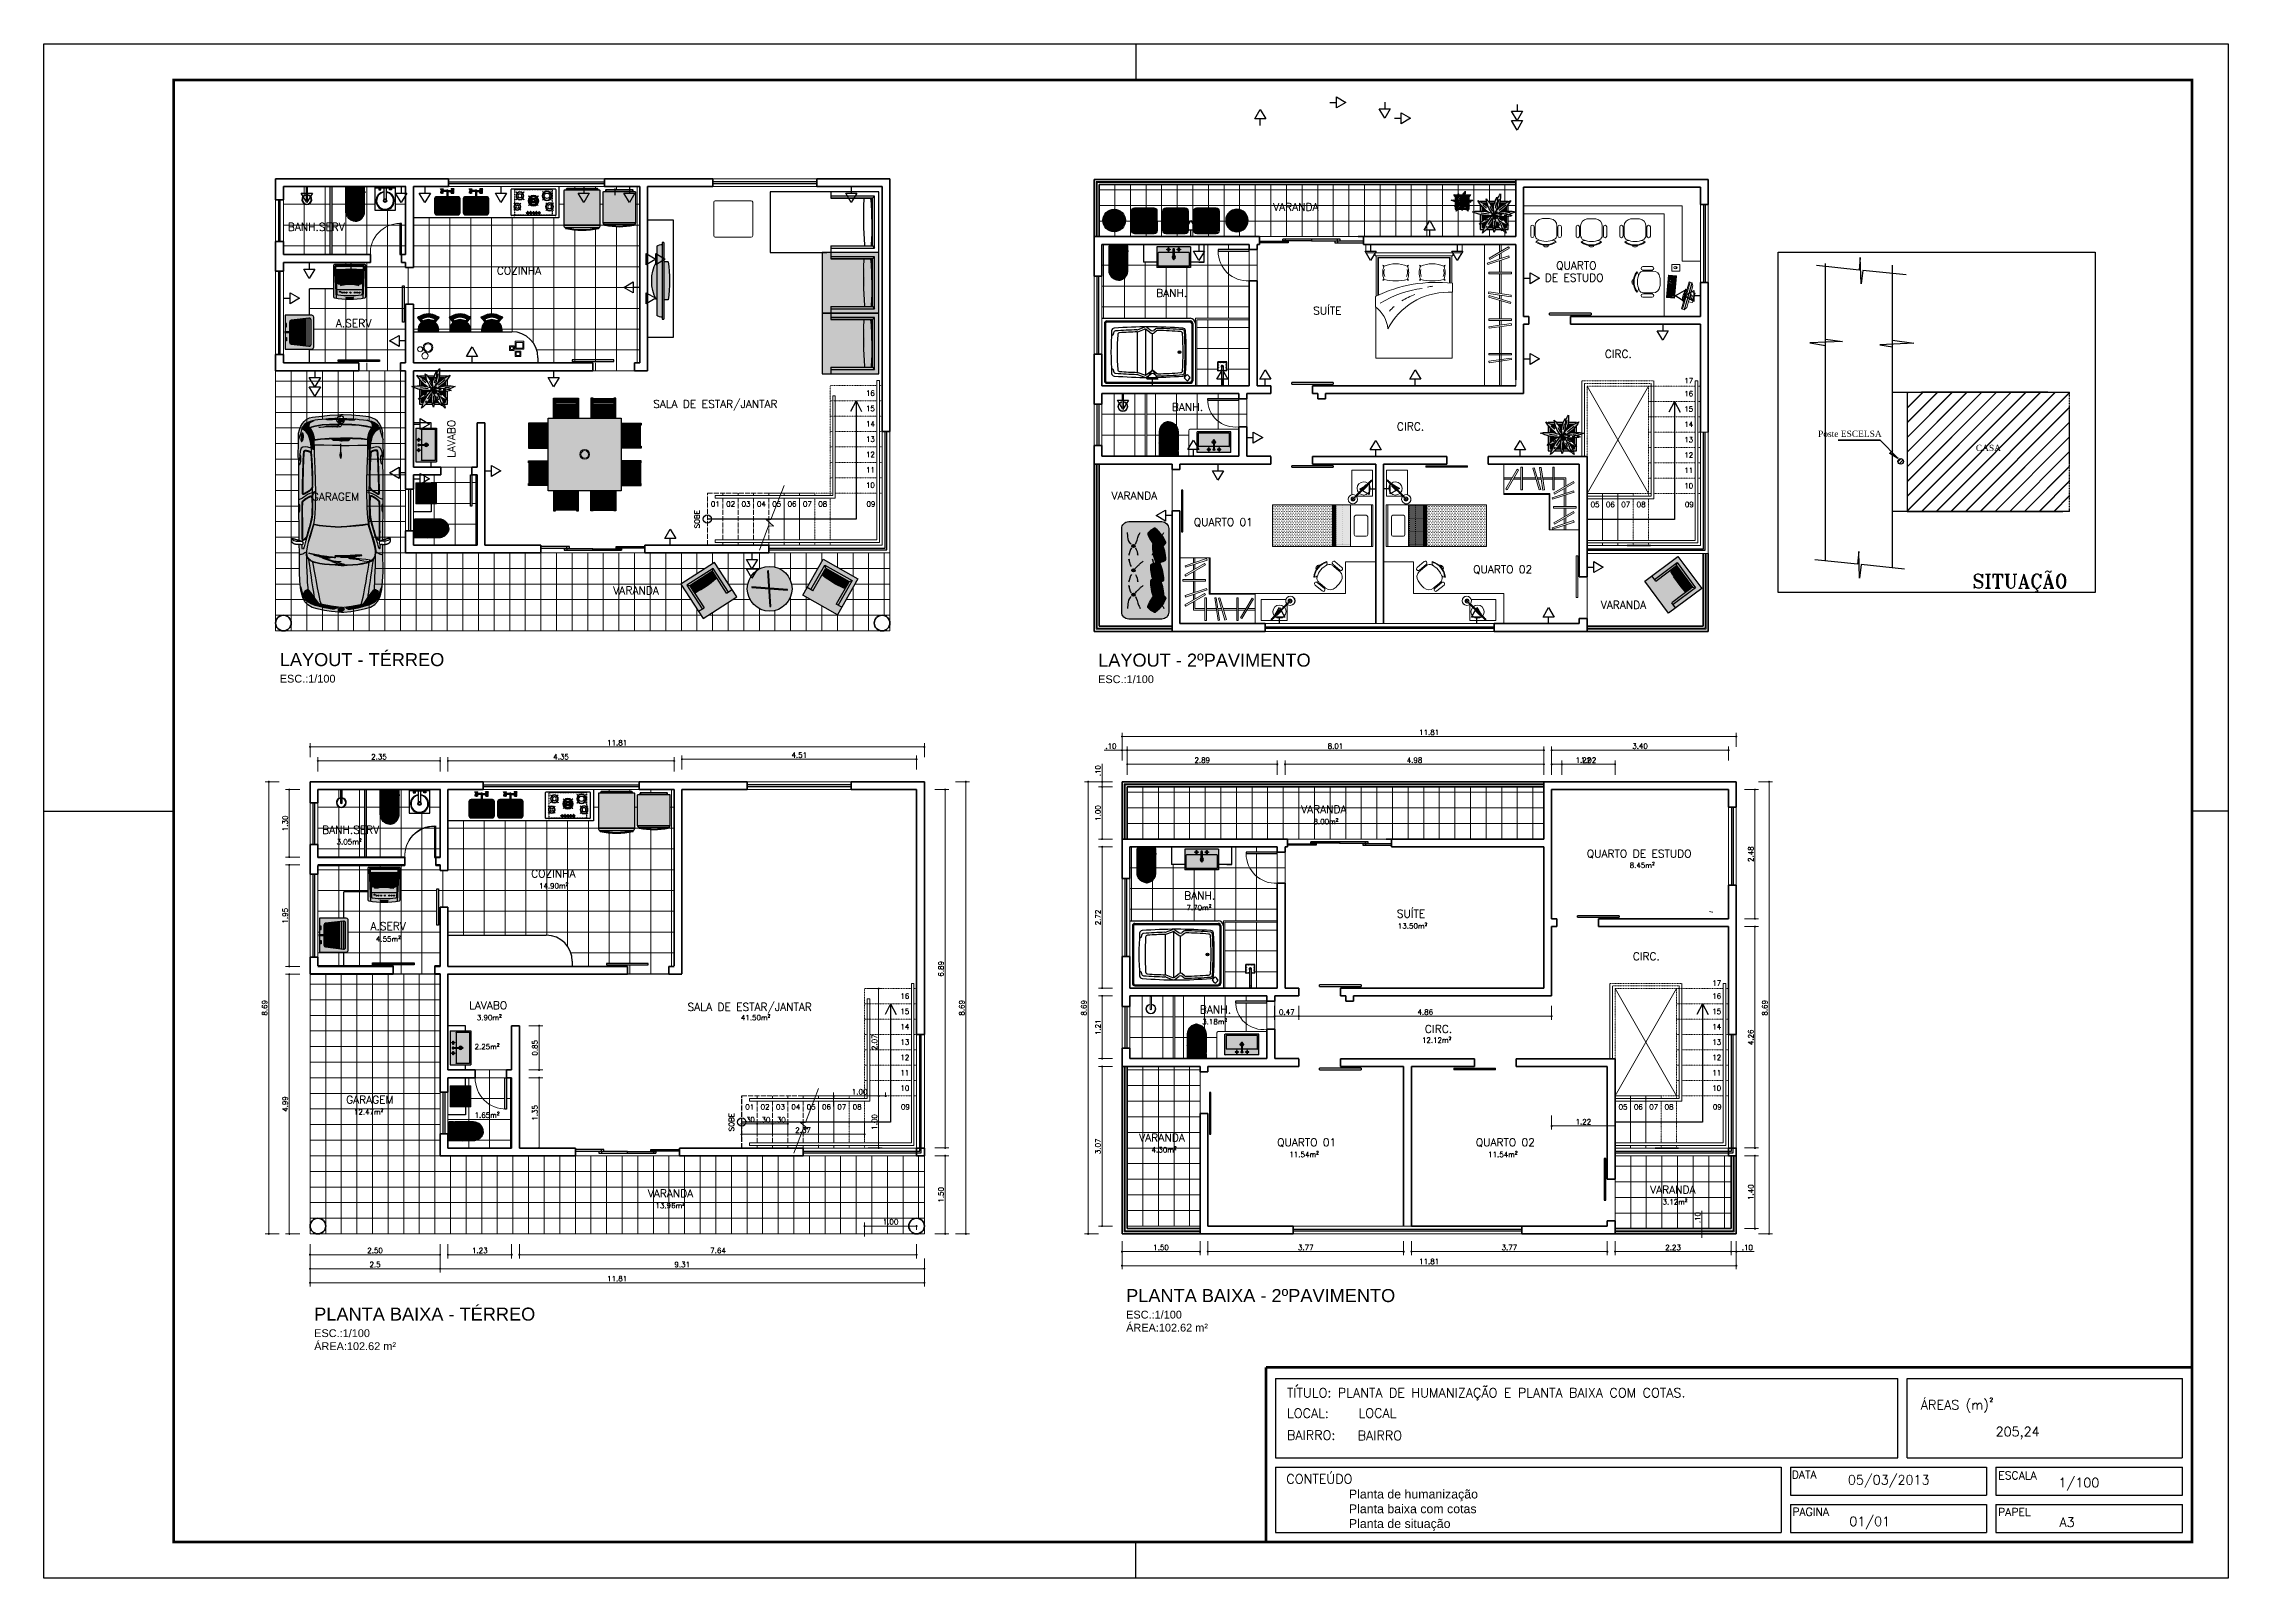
# Model space of a CAD drawing. Header units: millimetres. Extents: x 1127 to 14330, y -137 to 7568.
# Drawn here: x 10130 to 14330, y 4618 to 7568 of the extents above; entities that cross this region are included whole.
import ezdxf
from ezdxf.enums import TextEntityAlignment as Align

# ---------------------------------------------------------------- set-up
doc = ezdxf.new("R2010")
doc.units = ezdxf.units.MM
doc.header["$LTSCALE"] = 0.01
for name, pattern in [('ACAD_ISO02W100', [15, 12, -3]), ('DASHED2', [0.375, 0.25, -0.125]), ('HIDDEN', [0.375, 0.25, -0.125]), ('HIDDEN2', [4.7625, 3.175, -1.5875])]:
    doc.linetypes.add(name, pattern=pattern)
for name, color, linetype, lineweight in [('0.05', 8, 'Continuous', 5), ('0.13', 6, 'Continuous', 13), ('0.20', 7, 'Continuous', 20), ('0.35', 150, 'Continuous', 35), ('0.60', 4, 'Continuous', 60), ('Indicações', 7, 'Continuous', 50)]:
    doc.layers.add(name, color=color, linetype=linetype, lineweight=lineweight)
for name, color, linetype in [('CONCRETO', 5, 'Continuous'), ('HAC MOB', 8, 'Continuous'), ('HAC_MOB', 61, 'Continuous'), ('LAY', 8, 'Continuous'), ('MADEIRAME', 30, 'Continuous'), ('mob', 8, 'Continuous'), ('PENA01', 2, 'Continuous'), ('PENA02', 2, 'Continuous'), ('PENA06', 6, 'Continuous'), ('TEX', 7, 'Continuous')]:
    doc.layers.add(name, color=color, linetype=linetype)
doc.styles.add('ROMANS', font='romans.shx')
doc.styles.add('ROMANT', font='romant')
doc.styles.add('SIMP', font='ROMAND', dxfattribs={"width": 0.85})
doc.styles.get("Standard").update_dxf_attribs({"font": 'arial.ttf'})
doc.dimstyles.new('ISO-25', dxfattribs={"dimtxt": 2.5, "dimasz": 2.5, "dimexe": 1.25, "dimexo": 0.625, "dimtad": 1, "dimtxsty": 'Standard', "dimcen": 2.5, "dimadec": 0, "dimazin": 0, "dimtfac": 1, "dimtmove": 0, "dimatfit": 3, "dimfxl": 1, "dimarcsym": 0})
pattern_1 = [(0, (12481.406, 5737.357), (0, 40), []), (90, (12481.406, 5737.357), (-40, 2e-15), [])]

# ---------------------------------------------------------------- blocks, each defined once
blk = doc.blocks.new('-Geladeira Brastemp')
at = {"layer": 'HAC_MOB'}
h = blk.add_hatch(color=254, dxfattribs=at)
h.set_gradient(color1=(212, 212, 206), one_color=1, tint=1, name='SPHERICAL')
h.paths.add_polyline_path([(28, 0), (-28, 0, 0.414214), (-30, -2), (-30, -4), (-29, -4), (-29, -2, -0.414214), (-28, -1), (28, -1, -0.414214), (29, -2), (29, -4), (30, -4), (30, -2, 0.414214)])
h = blk.add_hatch(color=7, dxfattribs=at)
h.set_gradient(color1=(238, 238, 236), one_color=1, tint=1, name='SPHERICAL')
h.paths.add_polyline_path([(35, -5, 0.414214), (34, -4), (-34, -4, 0.414214), (-35, -5), (-35, -71), (35, -71)])
h = blk.add_hatch(color=7, dxfattribs=at)
h.set_gradient(color1=(238, 238, 236), one_color=1, tint=1, name='SPHERICAL')
h.paths.add_polyline_path([(35, -72), (-35, -72, 0.351472), (-32, -76), (32, -76, 0.351472)])
h = blk.add_hatch(color=7, dxfattribs=at)
h.set_gradient(color1=(238, 238, 236), one_color=1, tint=1, name='SPHERICAL')
h.paths.add_polyline_path([(31.9, -77), (31.8, -76.5, 0.389259), (31.2, -76.1, -0.108264), (-31.2, -76.1, 0.389259), (-31.8, -76.5), (-31.9, -77, 0.415617), (-31.6, -77.6, 0.108383), (31.6, -77.6, 0.415617)])
for p, q in [((35, -71), (-35, -71)), ((35, -72), (-35, -72)), ((-34, -72), (-34, -71)), ((-31.8, -76.5), (-31.9, -77)), ((-31.8, -76.5), (-31.8, -76)), ((-31.2, -76.1), (-31.2, -76)), ((31.2, -76.1), (31.2, -76)), ((31.8, -76.5), (31.8, -76)), ((31.8, -76.5), (31.9, -77)), ((34, -72), (34, -71))]:
    blk.add_line(p, q)
for points in [[(-30, -4), (-30, -2, -0.414214), (-28, 0), (28, 0, -0.414214), (30, -2), (30, -4)], [(35, -71), (35, -5, 0.414214), (34, -4), (-34, -4, 0.414214), (-35, -5), (-35, -71)], [(-29, -4), (-29, -2, -0.414214), (-28, -1), (28, -1, -0.414214), (29, -2), (29, -4)], [(-35, -72), (-35, -72, 0.351472), (-32, -76), (32, -76, 0.351472), (35, -72), (35, -72)]]:
    blk.add_lwpolyline(points, format="xyb")
for centre, radius, start, end in [((-31.4, -77.1), 0.5, 165.0499, 255.3243), ((-31.3, -76.6), 0.5, 75.3256, 165.0499), ((0, 66.4), 147.4, 257.6285, 282.3715), ((0, 66.4), 145.9, 257.6579, 282.3421), ((31.3, -76.6), 0.5, 14.9501, 104.6744), ((31.4, -77.1), 0.5, 284.6757, 14.9501)]:
    blk.add_arc(centre, radius, start, end)
blk = doc.blocks.new('-Freezer')
at = {"layer": 'HAC_MOB'}
h = blk.add_hatch(color=254, dxfattribs=at)
h.set_gradient(color1=(212, 212, 206), one_color=1, tint=1, name='SPHERICAL')
h.paths.add_polyline_path([(24.8, 0), (-24.8, 0, 0.414214), (-26.6, -1.8), (-26.6, -3.5), (-25.7, -3.5), (-25.7, -1.8, -0.414214), (-24.8, -0.9), (24.8, -0.9, -0.414214), (25.7, -1.8), (25.7, -3.5), (26.6, -3.5), (26.6, -1.8, 0.414214)])
h = blk.add_hatch(color=7, dxfattribs=at)
h.set_gradient(color1=(238, 238, 236), one_color=1, tint=1, name='SPHERICAL')
h.paths.add_polyline_path([(31, -4.4, 0.414214), (30.1, -3.5), (-30.1, -3.5, 0.414214), (-31, -4.4), (-31, -62.9), (31, -62.9)])
h = blk.add_hatch(color=7, dxfattribs=at)
h.set_gradient(color1=(238, 238, 236), one_color=1, tint=1, name='SPHERICAL')
h.paths.add_polyline_path([(31, -63.8), (-31, -63.8, 0.351472), (-28.3, -67.3), (28.3, -67.3, 0.351472)])
h = blk.add_hatch(color=7, dxfattribs=at)
h.set_gradient(color1=(238, 238, 236), one_color=1, tint=1, name='SPHERICAL')
h.paths.add_polyline_path([(28.3, -68.2), (28.2, -67.7, 0.389259), (27.7, -67.4, -0.108264), (-27.7, -67.4, 0.389259), (-28.2, -67.7), (-28.3, -68.2, 0.415617), (-28, -68.7, 0.108383), (28, -68.7, 0.415617)])
for p, q in [((31, -62.9), (-31, -62.9)), ((31, -63.8), (-31, -63.8)), ((-30.1, -63.8), (-30.1, -62.9)), ((-28.2, -67.7), (-28.3, -68.2)), ((-28.2, -67.7), (-28.2, -67.3)), ((-27.6, -67.4), (-27.6, -67.3)), ((27.6, -67.4), (27.6, -67.3)), ((28.2, -67.7), (28.2, -67.3)), ((28.2, -67.7), (28.3, -68.2)), ((30.1, -63.8), (30.1, -62.9))]:
    blk.add_line(p, q)
for points in [[(-26.6, -3.5), (-26.6, -1.8, -0.414214), (-24.8, 0), (24.8, 0, -0.414214), (26.6, -1.8), (26.6, -3.5)], [(31, -62.9), (31, -4.4, 0.414214), (30.1, -3.5), (-30.1, -3.5, 0.414214), (-31, -4.4), (-31, -62.9)], [(-25.7, -3.5), (-25.7, -1.8, -0.414214), (-24.8, -0.9), (24.8, -0.9, -0.414214), (25.7, -1.8), (25.7, -3.5)], [(-31, -63.8), (-31, -63.8, 0.351472), (-28.3, -67.3), (28.3, -67.3, 0.351472), (31, -63.8), (31, -63.8)]]:
    blk.add_lwpolyline(points, format="xyb")
for centre, radius, start, end in [((-27.9, -68.3), 0.443, 165.0499, 255.3243), ((-27.7, -67.9), 0.443, 75.3256, 165.0499), ((0, 58.8), 130.5, 257.6285, 282.3715), ((0, 58.8), 129.3, 257.6579, 282.3421), ((27.7, -67.9), 0.443, 14.9501, 104.6744), ((27.9, -68.3), 0.443, 284.6757, 14.9501)]:
    blk.add_arc(centre, radius, start, end)
blk = doc.blocks.new('-Cuba Cozinha 2')
at = {"layer": 'HAC_MOB'}
h = blk.add_hatch(color=254, dxfattribs=at)
h.set_gradient(color1=(208, 202, 200), one_color=1, tint=1, name='CYLINDER')
h.paths.add_polyline_path([(-7.7, -5.7), (-7.7, -5.5), (-7.7, -5.4), (-7.8, -5.2), (-7.9, -5.1), (-8, -5), (-8.1, -4.9), (-8.2, -4.8), (-8.3, -4.7), (-8.4, -4.6), (-8.4, -3.1), (-8.4, -3, -0.10918), (-11.9, -3), (-11.9, -4.6), (-12.2, -4.8), (-12.4, -5), (-12.5, -5.3), (-12.6, -5.5), (-12.6, -5.8), (-12.6, -8), (-12.6, -7.7), (-12.5, -7.4), (-12.3, -7.1), (-12.1, -6.9), (-11.8, -6.7), (-11.8, -6.7, -0.259508), (-11.6, -6.7, -0.000003), (-11.6, -6.7, 0.231093), (-8.7, -6.7, -0.259558), (-8.5, -6.7), (-8.2, -6.9), (-8, -7.1), (-7.8, -7.4), (-7.7, -7.7), (-7.7, -8), (-7.7, -5.8)])
h.paths.add_polyline_path([(-8.4, -2.2), (-11.9, -2.2), (-11.9, -3, 0.10918), (-8.4, -3)])
h.paths.add_polyline_path([(-7.4, -0.2, -0.049125), (-12.9, -0.2), (-11.9, -2.2), (-8.4, -2.2)])
h.paths.add_polyline_path([(-7.3, 0), (-13, 0), (-12.9, -0.2, 0.049125), (-7.4, -0.2)])
h = blk.add_hatch(color=254, dxfattribs=at)
h.set_gradient(color1=(208, 202, 200), one_color=1, tint=1, name='CYLINDER')
h.paths.add_polyline_path([(7.7, -5.7), (7.7, -5.5), (7.7, -5.4), (7.8, -5.2), (7.9, -5.1), (8, -5), (8.1, -4.9), (8.2, -4.8), (8.3, -4.7), (8.4, -4.6), (8.4, -3.1), (8.4, -3, 0.10918), (11.9, -3), (11.9, -4.6), (12.2, -4.8), (12.4, -5), (12.5, -5.3), (12.6, -5.5), (12.6, -5.8), (12.6, -8), (12.6, -7.7), (12.5, -7.4), (12.3, -7.1), (12.1, -6.9), (11.8, -6.7), (11.8, -6.7, 0.259508), (11.6, -6.7, 0.000003), (11.6, -6.7, -0.231093), (8.7, -6.7, 0.259558), (8.5, -6.7), (8.2, -6.9), (8, -7.1), (7.8, -7.4), (7.7, -7.7), (7.7, -8), (7.7, -5.8)])
h.paths.add_polyline_path([(8.4, -2.2), (11.9, -2.2), (11.9, -3, -0.10918), (8.4, -3)])
h.paths.add_polyline_path([(7.4, -0.2, 0.049125), (12.9, -0.2), (11.9, -2.2), (8.4, -2.2)])
h.paths.add_polyline_path([(7.3, 0), (13, 0), (12.9, -0.2, -0.049125), (7.4, -0.2)])
h = blk.add_hatch(color=254, dxfattribs=at)
h.set_gradient(color1=(227, 224, 222), one_color=1, tint=1, name='SPHERICAL')
h.paths.add_polyline_path([(-1, -15), (-20.5, -15, 0.414214), (-24.5, -19), (-24.5, -32.5), (-3, -32.5, -1), (3, -32.5, -1), (-3, -32.5), (-24.5, -32.5), (-24.5, -46, 0.414214), (-20.5, -50), (20.5, -50, 0.414214), (24.5, -46), (24.5, -19, 0.414214), (20.5, -15), (1, -15), (1, -22.6, -1.609044), (-1, -22.6)])
h = blk.add_hatch(color=254, dxfattribs=at)
h.set_gradient(color1=(208, 202, 200), one_color=1, tint=1, name='SPHERICAL')
h.paths.add_polyline_path([(-8.4, -7.8), (-8.7, -7.6), (-9, -7.5), (-9.3, -7.4), (-9.7, -7.3), (-10.1, -7.3), (-10.4, -7.3), (-10.8, -7.3), (-11.2, -7.4), (-11.5, -7.6), (-11.7, -7.7), (-11.9, -7.9), (-12.1, -8.1), (-12.1, -8.3), (-12.1, -8.6), (-11.9, -8.8), (-11.7, -8.9), (-11.5, -9.1), (-11.2, -9.2), (-10.8, -9.3), (-10.4, -9.4), (-10.1, -9.4), (-9.7, -9.4), (-9.3, -9.3), (-9, -9.2), (-8.7, -9), (-8.4, -8.9), (-8.3, -8.7), (-8.2, -8.4), (-8.2, -8.2), (-8.3, -8)], flags=0)
h.paths.add_polyline_path([(-12.1, -8.3), (-12.1, -8.1), (-11.9, -7.9), (-11.7, -7.7), (-11.5, -7.6), (-11.2, -7.4), (-10.8, -7.3), (-10.4, -7.3), (-10.1, -7.3), (-9.7, -7.3), (-9.3, -7.4), (-9, -7.5), (-8.7, -7.6), (-8.4, -7.8), (-8.3, -8), (-8.2, -8.2), (-8.2, -8.4), (-8.3, -8.7), (-8.4, -8.9), (-8.7, -9), (-9, -9.2), (-9.3, -9.3), (-9.7, -9.4), (-10.1, -9.4), (-10.4, -9.4), (-10.8, -9.3), (-11.2, -9.2), (-11.5, -9.1), (-11.7, -8.9), (-11.9, -8.8), (-12.1, -8.6)], flags=16)
edge = h.paths.add_edge_path()
edge.add_line((-12.6, -8), (-12.6, -7.7))
edge.add_line((-12.6, -7.7), (-12.5, -7.4))
edge.add_line((-12.5, -7.4), (-12.3, -7.1))
edge.add_line((-12.3, -7.1), (-12.1, -6.9))
edge.add_line((-12.1, -6.9), (-11.8, -6.7))
edge.add_line((-11.8, -6.7), (-12.6, -8))
edge.add_line((-7.7, -8), (-7.7, -8.3))
edge.add_line((-7.7, -8.3), (-7.8, -8.6))
edge.add_line((-7.8, -8.6), (-8, -8.9))
edge.add_line((-8, -8.9), (-8.3, -9.2))
edge.add_line((-8.3, -9.2), (-8.7, -9.4))
edge.add_line((-8.7, -9.4), (-9.1, -9.6))
edge.add_line((-9.1, -9.6), (-9.5, -9.7))
edge.add_line((-9.5, -9.7), (-9.9, -9.7))
edge.add_line((-9.9, -9.7), (-10.4, -9.7))
edge.add_line((-10.4, -9.7), (-10.8, -9.7))
edge.add_line((-10.8, -9.7), (-11.2, -9.6))
edge.add_line((-11.2, -9.6), (-11.6, -9.4))
edge.add_line((-11.6, -9.4), (-12, -9.2))
edge.add_line((-12, -9.2), (-12.3, -8.9))
edge.add_line((-12.3, -8.9), (-12.5, -8.6))
edge.add_line((-12.5, -8.6), (-12.6, -8.3))
edge.add_line((-12.6, -8.3), (-12.6, -8))
edge.add_line((-12.6, -8), (-7.7, -8))
edge.add_line((-8.5, -6.7), (-8.2, -6.9))
edge.add_line((-8.2, -6.9), (-8, -7.1))
edge.add_line((-8, -7.1), (-7.8, -7.4))
edge.add_line((-7.8, -7.4), (-7.7, -7.7))
edge.add_line((-7.7, -7.7), (-7.7, -8))
edge.add_line((-7.7, -8), (-8.5, -6.7))
edge.add_arc((-10.2, -3.6), 3.35, 243.9749, 296.0251)
edge.add_arc((-11.7, -6.8), 0.2, 63.9749, 122.1559)
edge.add_arc((-8.6, -6.8), 0.2, 57.8441, 116.0251)
h = blk.add_hatch(color=254, dxfattribs=at)
h.set_gradient(color1=(208, 202, 200), one_color=1, tint=1, name='SPHERICAL')
h.paths.add_polyline_path([(-8.4, -7.8), (-8.7, -7.6), (-9, -7.5), (-9.3, -7.4), (-9.7, -7.3), (-10.1, -7.3), (-10.4, -7.3), (-10.8, -7.3), (-11.2, -7.4), (-11.5, -7.6), (-11.7, -7.7), (-11.9, -7.9), (-12.1, -8.1), (-12.1, -8.3), (-12.1, -8.6), (-11.9, -8.8), (-11.7, -8.9), (-11.5, -9.1), (-11.2, -9.2), (-10.8, -9.3), (-10.4, -9.4), (-10.1, -9.4), (-9.7, -9.4), (-9.3, -9.3), (-9, -9.2), (-8.7, -9), (-8.4, -8.9), (-8.3, -8.7), (-8.2, -8.4), (-8.2, -8.2), (-8.3, -8)], flags=16)
h.paths.add_polyline_path([(-8.2, -6.9), (-8.5, -6.7, 0.259362), (-8.7, -6.7, -0.231108), (-11.6, -6.7, -0.000045), (-11.6, -6.7, 0.25946), (-11.8, -6.7), (-12.1, -6.9), (-12.3, -7.1), (-12.5, -7.4), (-12.6, -7.7), (-12.6, -8), (-12.6, -8.3), (-12.5, -8.6), (-12.3, -8.9), (-12, -9.2), (-11.6, -9.4), (-11.2, -9.6), (-10.8, -9.7), (-10.4, -9.7), (-9.9, -9.7), (-9.5, -9.7), (-9.1, -9.6), (-8.7, -9.4), (-8.3, -9.2), (-8, -8.9), (-7.8, -8.6), (-7.7, -8.3), (-7.7, -8), (-7.7, -8), (-7.7, -7.7), (-7.8, -7.4), (-8, -7.1)])
h.paths.add_polyline_path([(-8.7, -7.6), (-8.4, -7.8), (-8.3, -8), (-8.2, -8.2), (-8.2, -8.4), (-8.3, -8.7), (-8.4, -8.9), (-8.7, -9), (-9, -9.2), (-9.3, -9.3), (-9.7, -9.4), (-10.1, -9.4), (-10.4, -9.4), (-10.8, -9.3), (-11.2, -9.2), (-11.5, -9.1), (-11.7, -8.9), (-11.9, -8.8), (-12.1, -8.6), (-12.1, -8.3), (-12.1, -8.1), (-11.9, -7.9), (-11.7, -7.7), (-11.5, -7.6), (-11.2, -7.4), (-10.8, -7.3), (-10.4, -7.3), (-10.1, -7.3), (-9.7, -7.3), (-9.3, -7.4), (-9, -7.5)], flags=0)
h = blk.add_hatch(color=254, dxfattribs=at)
h.set_gradient(color1=(208, 202, 200), rotation=90, one_color=1, tint=1, name='CYLINDER')
h.paths.add_polyline_path([(-1.4, -3.1), (-8.4, -3.1), (-8.4, -4.6), (-8.3, -4.7), (-8.2, -4.8), (-8.1, -4.9), (-8, -5), (-7.9, -5.1), (-1.4, -5.1, -0.319321)])
h.paths.add_polyline_path([(8.4, -3.1), (1.4, -3.1, -0.319321), (1.4, -5.1), (7.9, -5.1), (8, -5), (8.1, -4.9), (8.2, -4.8), (8.3, -4.7), (8.4, -4.6)])
h = blk.add_hatch(color=254, dxfattribs=at)
h.set_gradient(color1=(208, 202, 200), one_color=1, tint=1, name='SPHERICAL')
h.paths.add_polyline_path([(2.2, -32.5, -0.105427), (2, -33.4), (2.9, -33.4, 0.074429), (3, -32.5, 1), (-3, -32.5, 0.074429), (-2.9, -33.4), (-2, -33.4, -0.105427), (-2.2, -32.5, -1)])
h.paths.add_polyline_path([(-2, -33.4), (-2.9, -33.4, 0.739603), (2.9, -33.4), (2, -33.4, -0.648499)])
h = blk.add_hatch(color=9, dxfattribs=at)
h.set_gradient(color1=(199, 191, 189), one_color=1, tint=1, name='SPHERICAL')
h.paths.add_polyline_path([(0, -30.3, 0.414214), (-2.2, -32.5, 0.414214), (0, -34.7)])
h.paths.add_polyline_path([(0, -30.3), (0, -34.7, 0.414214), (2.2, -32.5, 0.414214)])
h = blk.add_hatch(color=254, dxfattribs=at)
h.set_gradient(color1=(208, 202, 200), one_color=1, tint=1, name='SPHERICAL')
edge = h.paths.add_edge_path()
edge.add_arc((0, -4.1), 1.26, 322.2518, 577.7482)
edge.add_line((-1, -4.8), (-1, -5.5))
edge.add_arc((0, -4.1), 1.73, 215.4187, 234.5813, ccw=False)
edge.add_arc((0, -4.1), 1.73, 144.5813, 215.4187, ccw=False)
edge.add_arc((0, -4.1), 1.73, 35.4187, 144.5813, ccw=False)
edge.add_arc((0, -4.1), 1.73, -35.4187, 35.4187, ccw=False)
edge.add_arc((0, -4.1), 1.73, 305.4187, 324.5813, ccw=False)
edge.add_line((1, -5.5), (1, -4.8))
h = blk.add_hatch(color=254, dxfattribs=at)
h.set_gradient(color1=(208, 202, 200), one_color=1, tint=1, name='CYLINDER')
h.paths.add_polyline_path([(1, -5.5), (1, -4.8, 2.03892), (-1, -4.8), (-1, -5.5), (-1, -14.1, -0.225768), (1, -14.1)])
h.paths.add_polyline_path([(1, -22.6), (1, -14.1, 0.225768), (-1, -14.1), (-1, -22.6), (-1, -23.1, 1), (1, -23.1)])
h.paths.add_polyline_path([(-1, -23.1), (-1, -22.6, 1.609044), (1, -22.6), (1, -23.1, -1)])
h = blk.add_hatch(color=254, dxfattribs=at)
h.set_gradient(color1=(208, 202, 200), one_color=1, tint=1, name='SPHERICAL')
h.paths.add_polyline_path([(8.4, -7.8), (8.7, -7.6), (9, -7.5), (9.3, -7.4), (9.7, -7.3), (10.1, -7.3), (10.4, -7.3), (10.8, -7.3), (11.2, -7.4), (11.5, -7.6), (11.7, -7.7), (11.9, -7.9), (12.1, -8.1), (12.1, -8.3), (12.1, -8.6), (11.9, -8.8), (11.7, -8.9), (11.5, -9.1), (11.2, -9.2), (10.8, -9.3), (10.4, -9.4), (10.1, -9.4), (9.7, -9.4), (9.3, -9.3), (9, -9.2), (8.7, -9), (8.4, -8.9), (8.3, -8.7), (8.2, -8.4), (8.2, -8.2), (8.3, -8)], flags=0)
h.paths.add_polyline_path([(12.1, -8.3), (12.1, -8.1), (11.9, -7.9), (11.7, -7.7), (11.5, -7.6), (11.2, -7.4), (10.8, -7.3), (10.4, -7.3), (10.1, -7.3), (9.7, -7.3), (9.3, -7.4), (9, -7.5), (8.7, -7.6), (8.4, -7.8), (8.3, -8), (8.2, -8.2), (8.2, -8.4), (8.3, -8.7), (8.4, -8.9), (8.7, -9), (9, -9.2), (9.3, -9.3), (9.7, -9.4), (10.1, -9.4), (10.4, -9.4), (10.8, -9.3), (11.2, -9.2), (11.5, -9.1), (11.7, -8.9), (11.9, -8.8), (12.1, -8.6)], flags=16)
edge = h.paths.add_edge_path()
edge.add_line((12.6, -8), (12.6, -7.7))
edge.add_line((12.6, -7.7), (12.5, -7.4))
edge.add_line((12.5, -7.4), (12.3, -7.1))
edge.add_line((12.3, -7.1), (12.1, -6.9))
edge.add_line((12.1, -6.9), (11.8, -6.7))
edge.add_line((11.8, -6.7), (12.6, -8))
edge.add_line((7.7, -8), (7.7, -8.3))
edge.add_line((7.7, -8.3), (7.8, -8.6))
edge.add_line((7.8, -8.6), (8, -8.9))
edge.add_line((8, -8.9), (8.3, -9.2))
edge.add_line((8.3, -9.2), (8.7, -9.4))
edge.add_line((8.7, -9.4), (9.1, -9.6))
edge.add_line((9.1, -9.6), (9.5, -9.7))
edge.add_line((9.5, -9.7), (9.9, -9.7))
edge.add_line((9.9, -9.7), (10.4, -9.7))
edge.add_line((10.4, -9.7), (10.8, -9.7))
edge.add_line((10.8, -9.7), (11.2, -9.6))
edge.add_line((11.2, -9.6), (11.6, -9.4))
edge.add_line((11.6, -9.4), (12, -9.2))
edge.add_line((12, -9.2), (12.3, -8.9))
edge.add_line((12.3, -8.9), (12.5, -8.6))
edge.add_line((12.5, -8.6), (12.6, -8.3))
edge.add_line((12.6, -8.3), (12.6, -8))
edge.add_line((12.6, -8), (7.7, -8))
edge.add_line((8.5, -6.7), (8.2, -6.9))
edge.add_line((8.2, -6.9), (8, -7.1))
edge.add_line((8, -7.1), (7.8, -7.4))
edge.add_line((7.8, -7.4), (7.7, -7.7))
edge.add_line((7.7, -7.7), (7.7, -8))
edge.add_line((7.7, -8), (8.5, -6.7))
edge.add_arc((10.1, -3.6), 3.35, 243.9749, 296.0251, ccw=False)
edge.add_arc((11.7, -6.8), 0.2, 417.8441, 476.0251, ccw=False)
edge.add_arc((8.6, -6.8), 0.2, 423.9749, 482.1559, ccw=False)
h = blk.add_hatch(color=254, dxfattribs=at)
h.set_gradient(color1=(208, 202, 200), one_color=1, tint=1, name='SPHERICAL')
h.paths.add_polyline_path([(8.4, -7.8), (8.7, -7.6), (9, -7.5), (9.3, -7.4), (9.7, -7.3), (10.1, -7.3), (10.4, -7.3), (10.8, -7.3), (11.2, -7.4), (11.5, -7.6), (11.7, -7.7), (11.9, -7.9), (12.1, -8.1), (12.1, -8.3), (12.1, -8.6), (11.9, -8.8), (11.7, -8.9), (11.5, -9.1), (11.2, -9.2), (10.8, -9.3), (10.4, -9.4), (10.1, -9.4), (9.7, -9.4), (9.3, -9.3), (9, -9.2), (8.7, -9), (8.4, -8.9), (8.3, -8.7), (8.2, -8.4), (8.2, -8.2), (8.3, -8)], flags=16)
h.paths.add_polyline_path([(8.2, -6.9), (8.5, -6.7, -0.259362), (8.7, -6.7, 0.231108), (11.6, -6.7, 0.000045), (11.6, -6.7, -0.25946), (11.8, -6.7), (12.1, -6.9), (12.3, -7.1), (12.5, -7.4), (12.6, -7.7), (12.6, -8), (12.6, -8.3), (12.5, -8.6), (12.3, -8.9), (12, -9.2), (11.6, -9.4), (11.2, -9.6), (10.8, -9.7), (10.4, -9.7), (9.9, -9.7), (9.5, -9.7), (9.1, -9.6), (8.7, -9.4), (8.3, -9.2), (8, -8.9), (7.8, -8.6), (7.7, -8.3), (7.7, -8), (7.7, -8), (7.7, -7.7), (7.8, -7.4), (8, -7.1)])
h.paths.add_polyline_path([(8.7, -7.6), (8.4, -7.8), (8.3, -8), (8.2, -8.2), (8.2, -8.4), (8.3, -8.7), (8.4, -8.9), (8.7, -9), (9, -9.2), (9.3, -9.3), (9.7, -9.4), (10.1, -9.4), (10.4, -9.4), (10.8, -9.3), (11.2, -9.2), (11.5, -9.1), (11.7, -8.9), (11.9, -8.8), (12.1, -8.6), (12.1, -8.3), (12.1, -8.1), (11.9, -7.9), (11.7, -7.7), (11.5, -7.6), (11.2, -7.4), (10.8, -7.3), (10.4, -7.3), (10.1, -7.3), (9.7, -7.3), (9.3, -7.4), (9, -7.5)], flags=0)
for p, q in [((-13, 0), (-7.3, 0)), ((-8.4, -2.2), (-7.3, 0)), ((8.4, -2.2), (7.3, 0)), ((13, 0), (7.3, 0)), ((-11.9, -2.2), (-13, 0)), ((-12.6, -8), (-12.6, -5.8)), ((-11.9, -2.2), (-11.9, -4.6)), ((-11.9, -2.2), (-8.4, -2.2)), ((-11.7, -6.6), (-11.7, -4.5)), ((-8.6, -6.6), (-8.6, -4.5)), ((-8.4, -2.2), (-8.4, -3.1)), ((-1.4, -3.1), (-8.4, -3.1)), ((-8.4, -3.1), (-8.4, -4.6)), ((-1.4, -5.1), (-7.9, -5.1)), ((-7.7, -8), (-7.7, -8)), ((-7.7, -8), (-7.7, -5.8)), ((-1, -4.8), (-1, -5.5)), ((-1, -5.5), (-1, -22.6)), ((-1, -22.6), (-1, -23.1)), ((1, -4.8), (1, -5.5)), ((1, -5.5), (1, -22.6)), ((1, -22.6), (1, -23.1)), ((1.4, -3.1), (8.4, -3.1)), ((1.4, -5.1), (7.9, -5.1)), ((7.7, -8), (7.7, -5.8)), ((7.7, -8), (7.7, -8)), ((8.4, -2.2), (8.4, -3.1)), ((11.9, -2.2), (8.4, -2.2)), ((8.4, -3.1), (8.4, -4.6)), ((8.6, -6.6), (8.6, -4.5)), ((11.7, -6.6), (11.7, -4.5)), ((11.9, -2.2), (13, 0)), ((11.9, -2.2), (11.9, -4.6)), ((12.6, -8), (12.6, -5.8))]:
    blk.add_line(p, q)
blk.add_lwpolyline([(-1, -15), (-20.5, -15, 0.414214), (-24.5, -19), (-24.5, -46, 0.414214), (-20.5, -50), (20.5, -50, 0.414214), (24.5, -46), (24.5, -19, 0.414214), (20.5, -15), (1, -15)], format="xyb")
at = {"linetype": 'Continuous'}
for points in [[(-12.6, -5.8, 0), (-11.9, -4.6, 0)], [(-12.6, -8, 0), (-11.8, -6.7, 0)], [(-7.7, -8, 0), (-12.6, -8, 0)], [(-12.1, -8.3, 0), (-12.1, -8.3, 0)], [(-11.9, -4.6, 0), (-11.8, -4.5, 0)], [(-8.5, -4.5, 0), (-8.4, -4.6, 0)], [(-8.5, -6.7, 0), (-7.7, -8, 0)], [(-8.4, -4.6, 0), (-7.9, -5.1, 0)], [(-7.9, -5.1, 0), (-7.7, -5.8, 0)], [(7.9, -5.1, 0), (7.7, -5.8, 0)], [(8.5, -6.7, 0), (7.7, -8, 0)], [(7.7, -8, 0), (12.6, -8, 0)], [(8.4, -4.6, 0), (7.9, -5.1, 0)], [(8.5, -4.5, 0), (8.4, -4.6, 0)], [(11.9, -4.6, 0), (11.8, -4.5, 0)], [(12.6, -8, 0), (11.8, -6.7, 0)], [(12.6, -5.8, 0), (11.9, -4.6, 0)], [(12.1, -8.3, 0), (12.1, -8.3, 0)]]:
    blk.add_polyline3d(points, dxfattribs=at)
for radius in [3, 2.15]:
    blk.add_circle((0, -32.5), radius)
for centre, radius, start, end in [((-10.2, 27.5), 27.9, 264.3752, 275.6248), ((-10.2, 4.9), 8.16, 257.5382, 282.4618), ((-11.7, -4.7), 0.2, 74.2902, 121.5675), ((-11.7, -6.8), 0.2, 63.9749, 122.1559), ((-10.2, 0.8), 5.49, 254.3148, 285.6861), ((-10.2, -3.6), 3.35, 243.9749, 296.0251), ((-8.6, -4.7), 0.2, 58.4325, 105.686), ((-8.6, -6.8), 0.2, 57.8441, 116.0251), ((0, -4.1), 1.73, 144.5813, 215.4187), ((0, -4.1), 1.73, 35.4187, 144.5813), ((0, -4.1), 1.73, 215.4187, 234.5813), ((0, -4.1), 1.26, 322.2518, 217.7482), ((0, -23.1), 1.12, 153.7208, 26.2792), ((0, -16.2), 2.33, 64.5555, 115.4445), ((0, -23.1), 1, 180, 0), ((0, -4.1), 1.73, 305.4187, 324.5813), ((0, -4.1), 1.73, 324.5813, 35.4187), ((10.1, 27.5), 27.9, 264.3752, 275.6248), ((10.1, 4.9), 8.16, 257.5382, 282.4618), ((8.6, -4.7), 0.2, 74.314, 121.5675), ((8.6, -6.8), 0.2, 63.9749, 122.1559), ((10.1, 0.8), 5.49, 254.3139, 285.6852), ((10.1, -3.6), 3.35, 243.9749, 296.0251), ((11.7, -4.7), 0.2, 58.4325, 105.7098), ((11.7, -6.8), 0.2, 57.8441, 116.0251)]:
    blk.add_arc(centre, radius, start, end)
blk = doc.blocks.new('_Open90')
at = {"color": 0, "linetype": 'ByBlock', "lineweight": -2}
for p, q in [((0, 0), (-1, 0)), ((-0.5, 0.5), (0, 0)), ((0, 0), (-0.5, -0.5))]:
    blk.add_line(p, q, dxfattribs=at)
blk = doc.blocks.new('-Tanque')
at = {"layer": 'HAC_MOB'}
h = blk.add_hatch(color=7, dxfattribs=at)
h.set_gradient(color1=(249, 250, 250), one_color=1, tint=1, name='SPHERICAL')
h.paths.add_polyline_path([(32.5, 0), (14.1, 0), (14.1, -1.6), (16.9, -1.6), (16.9, -2.8), (10.5, -2.8), (10.5, -1.6), (13.3, -1.6), (13.3, 0), (2.1, 0), (2.1, -0.6), (1.2, -0.6), (1.2, -8.3), (19.1, -8.3, -0.379204), (22.8, -11.6), (27, -45.8, -0.450112), (23.3, -50), (-23.3, -50, -0.450112), (-27, -45.8), (-22.8, -11.6, -0.379204), (-19.1, -8.3), (-1.2, -8.3), (-1.2, -0.6), (-2.1, -0.6), (-2.1, 0), (-13.3, 0), (-13.3, -1.6), (-10.5, -1.6), (-10.5, -2.8), (-16.9, -2.8), (-16.9, -1.6), (-14.1, -1.6), (-14.1, 0), (-32.5, 0), (-32.5, -51.3, 0.414214), (-28.7, -55), (28.8, -55, 0.414214), (32.5, -51.3)])
h = blk.add_hatch(color=254, dxfattribs=at)
h.set_gradient(color1=(208, 202, 200), one_color=1, tint=1, name='CYLINDER')
h.paths.add_polyline_path([(2.1, 0), (-2.1, 0), (-2.1, -0.6), (2.1, -0.6)])
h = blk.add_hatch(color=254, dxfattribs=at)
h.set_gradient(color1=(208, 202, 200), one_color=1, tint=1, name='CYLINDER')
h.paths.add_polyline_path([(14.1, 0), (13.3, 0), (13.3, -1.6), (14.1, -1.6)])
h = blk.add_hatch(color=7, dxfattribs=at)
h.set_gradient(color1=(238, 241, 241), one_color=1, tint=1, name='SPHERICAL')
h.paths.add_polyline_path([(26.1, -38.8), (-26.1, -38.8), (-26.6, -42.5), (26.6, -42.5)])
h = blk.add_hatch(color=7, dxfattribs=at)
h.set_gradient(color1=(238, 241, 241), one_color=1, tint=1, name='SPHERICAL')
h.paths.add_polyline_path([(25.7, -35), (-25.7, -35), (-26.1, -38.8), (26.1, -38.8)])
h = blk.add_hatch(color=7, dxfattribs=at)
h.set_gradient(color1=(238, 241, 241), one_color=1, tint=1, name='SPHERICAL')
h.paths.add_polyline_path([(25.2, -31.3), (-25.2, -31.3), (-25.7, -35), (25.7, -35)])
h = blk.add_hatch(color=254, dxfattribs=at)
h.set_gradient(color1=(227, 232, 232), one_color=1, tint=1, name='SPHERICAL')
h.paths.add_polyline_path([(22.8, -11.6, 0.379204), (19.1, -8.3), (1.2, -8.3), (1.2, -12.4, -0.452144), (1.2, -15.2), (1.2, -17.8, -2.18033), (-1.2, -17.8), (-1.2, -15.2, -0.452144), (-1.2, -12.4), (-1.2, -8.3), (-19.1, -8.3, 0.379204), (-22.8, -11.6), (-25.2, -31.3), (25.2, -31.3)])
h = blk.add_hatch(color=254, dxfattribs=at)
h.set_gradient(color1=(208, 202, 200), rotation=90, one_color=1, tint=1, name='CYLINDER')
h.paths.add_polyline_path([(-14.3, -1.6), (-16.9, -1.6), (-16.9, -2.8), (-14.3, -2.8)])
h = blk.add_hatch(color=254, dxfattribs=at)
h.set_gradient(color1=(208, 202, 200), one_color=1, tint=1, name='CYLINDER')
h.paths.add_polyline_path([(-13.1, -1.6), (-14.3, -1.6), (-14.3, -2.8), (-13.1, -2.8)])
h = blk.add_hatch(color=254, dxfattribs=at)
h.set_gradient(color1=(208, 202, 200), one_color=1, tint=1, name='CYLINDER')
h.paths.add_polyline_path([(-13.3, 0), (-14.1, 0), (-14.1, -1.6), (-13.3, -1.6)])
h = blk.add_hatch(color=254, dxfattribs=at)
h.set_gradient(color1=(208, 202, 200), rotation=90, one_color=1, tint=1, name='CYLINDER')
h.paths.add_polyline_path([(-10.5, -1.6), (-13.1, -1.6), (-13.1, -2.8), (-10.5, -2.8)])
h = blk.add_hatch(color=9, dxfattribs=at)
h.set_gradient(color1=(199, 191, 189), one_color=1, tint=1, name='SPHERICAL')
h.paths.add_polyline_path([(-1.2, -12.4, 0.452144), (-1.2, -15.2)])
h = blk.add_hatch(color=254, dxfattribs=at)
h.set_gradient(color1=(208, 202, 200), one_color=1, tint=1, name='CYLINDER')
h.paths.add_polyline_path([(1.2, -17.8), (1.2, -18.9, -1), (-1.2, -18.9), (-1.2, -17.8, 2.18033)])
h = blk.add_hatch(color=254, dxfattribs=at)
h.set_gradient(color1=(208, 202, 200), one_color=1, tint=1, name='CYLINDER')
h.paths.add_polyline_path([(1.2, -0.6), (-1.2, -0.6), (-1.2, -18.9, 1), (1.2, -18.9)])
h = blk.add_hatch(color=9, dxfattribs=at)
h.set_gradient(color1=(199, 191, 189), one_color=1, tint=1, name='SPHERICAL')
h.paths.add_polyline_path([(1.2, -12.4), (1.2, -15.2, 0.452144)])
h = blk.add_hatch(color=254, dxfattribs=at)
h.set_gradient(color1=(208, 202, 200), rotation=90, one_color=1, tint=1, name='CYLINDER')
h.paths.add_polyline_path([(13.1, -1.6), (10.5, -1.6), (10.5, -2.8), (13.1, -2.8)])
h = blk.add_hatch(color=254, dxfattribs=at)
h.set_gradient(color1=(208, 202, 200), one_color=1, tint=1, name='CYLINDER')
h.paths.add_polyline_path([(14.3, -1.6), (13.1, -1.6), (13.1, -2.8), (14.3, -2.8)])
h = blk.add_hatch(color=254, dxfattribs=at)
h.set_gradient(color1=(208, 202, 200), rotation=90, one_color=1, tint=1, name='CYLINDER')
h.paths.add_polyline_path([(16.9, -1.6), (14.3, -1.6), (14.3, -2.8), (16.9, -2.8)])
h = blk.add_hatch(color=7, dxfattribs=at)
h.set_gradient(color1=(238, 241, 241), one_color=1, tint=1, name='SPHERICAL')
h.paths.add_polyline_path([(26.6, -42.5), (-26.6, -42.5), (-27, -45.8, 0.030257), (-27, -46.3), (27, -46.3, 0.030257), (27, -45.8)])
h = blk.add_hatch(color=7, dxfattribs=at)
h.set_gradient(color1=(238, 241, 241), one_color=1, tint=1, name='SPHERICAL')
h.paths.add_polyline_path([(27, -46.3), (-27, -46.3, 0.414214), (-23.3, -50), (23.3, -50, 0.414214)])
for p, q in [((-26.1, -38.8), (26.1, -38.8)), ((-25.7, -35), (25.7, -35)), ((-25.2, -31.3), (25.2, -31.3)), ((-16.9, -2.8), (-16.9, -1.6)), ((-16.9, -1.6), (-10.5, -1.6)), ((-10.5, -2.8), (-16.9, -2.8)), ((-14.3, -2.8), (-14.3, -1.6)), ((-14.1, -1.6), (-14.1, 0)), ((-13.3, -1.6), (-13.3, 0)), ((-13.1, -2.8), (-13.1, -1.6)), ((-10.5, -1.6), (-10.5, -2.8)), ((-1.2, -18.9), (-1.2, -0.6)), ((1.2, -0.6), (1.2, -18.9)), ((10.5, -1.6), (10.5, -2.8)), ((16.9, -1.6), (10.5, -1.6)), ((10.5, -2.8), (16.9, -2.8)), ((13.1, -2.8), (13.1, -1.6)), ((13.3, -1.6), (13.3, 0)), ((14.1, -1.6), (14.1, 0)), ((14.3, -2.8), (14.3, -1.6)), ((16.9, -2.8), (16.9, -1.6)), ((-27, -46.3), (27, -46.3)), ((-26.6, -42.5), (26.6, -42.5))]:
    blk.add_line(p, q)
blk.add_lwpolyline([(28.8, -55, 0.414214), (32.5, -51.3), (32.5, 0), (-32.5, 0), (-32.5, -51.3, 0.414214), (-28.7, -55)], format="xyb", close=True)
blk.add_lwpolyline([(-2.1, 0), (2.1, 0), (2.1, -0.6), (-2.1, -0.6)], close=True)
blk.add_lwpolyline([(-1.2, -8.3), (-19.1, -8.3, 0.379204), (-22.8, -11.6), (-27, -45.8, 0.450112), (-23.3, -50), (23.3, -50, 0.450112), (27, -45.8), (22.8, -11.6, 0.379204), (19.1, -8.3), (1.2, -8.3)], format="xyb")
for centre, radius, start, end in [((0, -13.8), 1.87, 131.3404, 228.6596), ((0, -18.9), 1.63, 139.2768, 40.7232), ((0, -18.9), 1.23, 180, 0), ((0, -13.8), 1.87, 311.3404, 48.6596)]:
    blk.add_arc(centre, radius, start, end)
blk = doc.blocks.new('-Lavadora Brastemp')
at = {"layer": 'HAC_MOB'}
h = blk.add_hatch(color=7, dxfattribs=at)
h.set_gradient(color1=(238, 238, 236), one_color=1, tint=1, name='SPHERICAL')
h.paths.add_polyline_path([(10.6, -60.6, -0.358218), (8.9, -58.7), (6.4, -7.4, -0.42822), (7.4, -6.3), (59.2, -6.3, -0.42822), (60.2, -7.4), (57.7, -58.7, -0.358218), (56, -60.6, -0.073787)], flags=16)
h.paths.add_polyline_path([(17.7, -56.6, -1), (19.7, -56.6, -1)], flags=0)
h.paths.add_polyline_path([(26.3, -66, 0.028806), (40.3, -66, -0.961425), (40.5, -67, -0.087627), (26.1, -67, -0.961425)], flags=16)
h.paths.add_polyline_path([(21.8, -56.6, -1), (23.8, -56.6, -1)], flags=0)
h.paths.add_polyline_path([(13.7, -54.8, -1), (15.7, -54.8, -1)], flags=0)
h.paths.add_polyline_path([(26.5, -56.6, -1), (28.5, -56.6, -1)], flags=0)
h.paths.add_polyline_path([(33.9, -56.6, -1), (35.9, -56.6, -1)], flags=0)
h.paths.add_polyline_path([(21.4, -41.8, -0.035681), (11.7, -39.4, -0.311887), (9.3, -36.2), (8.2, -12.8), (58.4, -12.8), (57.3, -36.2, -0.311887), (54.9, -39.4, -0.035681), (45.2, -41.8, 0.082248)], flags=0)
h.paths.add_polyline_path([(42.3, -56.6, -1), (44.3, -56.6, -1)], flags=0)
h.paths.add_polyline_path([(46.8, -56.6, -1), (48.8, -56.6, -1)], flags=0)
h.paths.add_polyline_path([(51.3, -56.6, -1), (53.3, -56.6, -1)], flags=0)
h.paths.add_polyline_path([(59.3, -67.2, 0.005271), (62.7, -66.6, 0.361676), (64.3, -64.6), (64.3, -4.3, 0.414214), (62.3, -2.3), (4.3, -2.3, 0.414214), (2.3, -4.3), (2.3, -64.6, 0.361676), (3.9, -66.6, 0.005271), (7.3, -67.2), (4.4, -7.4, -0.42822), (7.4, -4.3), (59.2, -4.3, -0.42822), (62.1, -7.4)])
h = blk.add_hatch(color=7, dxfattribs=at)
h.set_gradient(color1=(243, 243, 241), one_color=1, tint=1, name='SPHERICAL')
h.paths.add_polyline_path([(59.2, -4.3), (32.8, -4.3), (32.8, -6.3), (59.2, -6.3, -0.42822), (60.2, -7.4), (57.7, -58.7, -0.358218), (56, -60.6, -0.037012), (33.2, -62.3), (33.2, -66.2, 0.014562), (40.3, -66, -0.961425), (40.5, -67, -0.044155), (33.2, -67.6), (33.2, -69.3, 0.040502), (59.3, -67.2), (62.1, -7.4, 0.42822)])
h.paths.add_polyline_path([(32.8, -4.3), (7.4, -4.3, 0.42822), (4.4, -7.4), (7.3, -67.2, 0.04032), (33.2, -69.3), (33.2, -67.6, -0.043304), (26.1, -67, -0.961425), (26.3, -66, 0.014239), (33.2, -66.2), (33.2, -62.3, -0.036675), (10.6, -60.6, -0.358218), (8.9, -58.7), (6.4, -7.4, -0.42822), (7.4, -6.3), (32.8, -6.3)])
h.paths.add_polyline_path([(15.7, -54.8, 1), (13.7, -54.8, 1)], flags=17)
h.paths.add_polyline_path([(19.7, -56.6, 1), (17.7, -56.6, 1)], flags=17)
h.paths.add_polyline_path([(23.8, -56.6, 1), (21.8, -56.6, 1)], flags=17)
h.paths.add_polyline_path([(26.5, -56.6, 1), (28.5, -56.6, 1)], flags=17)
h.paths.add_polyline_path([(33.9, -56.6, 1), (35.9, -56.6, 1)], flags=17)
h.paths.add_polyline_path([(42.3, -56.6, 1), (44.3, -56.6, 1)], flags=17)
h.paths.add_polyline_path([(48.8, -56.6, 1), (46.8, -56.6, 1)], flags=17)
h.paths.add_polyline_path([(53.3, -56.6, 1), (51.3, -56.6, 1)], flags=17)
h = blk.add_hatch(color=7, dxfattribs=at)
h.set_gradient(color1=(220, 254, 251), one_color=1, tint=1, name='SPHERICAL')
h.paths.add_polyline_path([(9.3, -36.2, 0.311887), (11.7, -39.4, 0.035681), (21.4, -41.8, -0.082248), (45.2, -41.8, 0.035681), (54.9, -39.4, 0.311887), (57.3, -36.2), (58.4, -12.8), (8.2, -12.8)])
h = blk.add_hatch(dxfattribs=at)
h.set_pattern_fill('AR-RROOF', color=255, scale=0.5, angle=225, style=0)
h.set_pattern_definition([(45, (-214.971, 419.218), (10.7763, 28.73682), [190.5, -25.4, 63.5, -12.7]), (45, (-207.518, 435.652), (-20.924, 2.9635), [38.1, -4.191, 76.2, -9.525]), (45, (-218.114, 431.341), (40.68056, 52.7141), [101.6, -17.78, 50.8, -12.7])])
h.paths.add_polyline_path([(58.4, -12.8), (57.3, -36.2, -0.311887), (54.9, -39.4, -0.035681), (45.2, -41.8, 0.082248), (21.4, -41.8, -0.035681), (11.7, -39.4, -0.311887), (9.3, -36.2), (8.2, -12.8)])
for p, q in [((2.3, -4.3), (2.3, -64.6)), ((62.3, -2.3), (4.3, -2.3)), ((4.4, -7.4), (7.3, -67.2)), ((6.4, -7.4), (8.9, -58.7)), ((59.2, -4.3), (7.4, -4.3)), ((59.2, -6.3), (7.4, -6.3)), ((8.2, -12.8), (9.3, -36.2)), ((58.4, -12.8), (8.2, -12.8)), ((57.3, -36.2), (58.4, -12.8)), ((57.7, -58.7), (60.2, -7.4)), ((59.3, -67.2), (62.1, -7.4)), ((64.3, -64.6), (64.3, -4.3)), ((8.5, -50.8), (58.1, -50.8))]:
    blk.add_line(p, q)
for centre in [(14.7, -54.8), (18.7, -56.6), (22.8, -56.6), (27.5, -56.6), (34.9, -56.6), (43.3, -56.6), (47.8, -56.6), (52.3, -56.6)]:
    blk.add_circle(centre, 1)
for centre, radius, start, end in [((4.3, -4.3), 2, 90, 180), ((7.4, -7.3), 3, 90, 182.7263), ((7.4, -7.3), 1, 90, 182.7263), ((12.8, -36.1), 3.5, 182.7263, 252.0143), ((33.3, 27), 69.8, 252.0143, 260.3944), ((33.3, -113.6), 72.8, 75.2693, 104.7307), ((33.3, 27), 69.8, 279.6056, 287.9857), ((53.8, -36.1), 3.5, 287.9857, 357.2737), ((59.2, -7.3), 3, 357.2737, 90), ((59.2, -7.3), 1, 357.2737, 90), ((62.3, -4.3), 2, 0, 90), ((4.3, -64.6), 2, 180, 259.5354), ((33.3, 92.4), 161.7, 259.5354, 280.4646), ((10.9, -58.7), 2, 182.7263, 261.56), ((33.3, 92.4), 154.7, 261.56, 278.44), ((26.2, -66.5), 0.5, 85.9966, 258.4415), ((33.3, -26.5), 41.1, 259.9472, 280.0528), ((33.3, 56.2), 122.3, 266.7, 273.3), ((40.4, -66.5), 0.5, 281.5585, 94.0034), ((55.7, -58.7), 2, 278.44, 357.2737), ((62.3, -64.6), 2, 280.4646, 0)]:
    blk.add_arc(centre, radius, start, end)
blk = doc.blocks.new('-Vaso com Caixa')
at = {"layer": 'HAC_MOB'}
h = blk.add_hatch(color=7, dxfattribs=at)
h.set_gradient(color1=(249, 250, 250), one_color=1, tint=1, name='SPHERICAL')
h.paths.add_polyline_path([(15.5, -1, 0.414214), (14.5, 0), (-14.5, 0, 0.414214), (-15.5, -1), (-15.5, -11, 0.414214), (-11.5, -15), (11.5, -15, 0.418032), (15.5, -10.9), (15.5, -10.9)], flags=17)
h.paths.add_polyline_path([(18, -11.5), (17, -11.5), (17, -11.2), (16.1, -11.2), (16.1, -10.9), (15.5, -10.9), (15.5, -11, -0.414214), (11.5, -15), (-11.5, -15, -0.414214), (-15.5, -11), (-15.5, -1, -0.414214), (-14.5, 0), (-18, 0), (-18, -16.5), (18, -16.5)])
h.paths.add_polyline_path([(18, 0), (14.5, 0, -0.414214), (15.5, -1), (15.5, -9.5), (16.1, -9.5), (16.1, -9.3), (17, -9.3), (17, -9), (18, -9)], flags=17)
h = blk.add_hatch(color=7, dxfattribs=at)
h.set_gradient(color1=(249, 250, 250), one_color=1, tint=1, name='SPHERICAL')
h.paths.add_polyline_path([(18, -16.5), (-18, -16.5), (-18, -25.2, -0.414214), (-12.8, -20), (0, -20), (12.8, -20, -0.414214), (18, -25.2)])
h = blk.add_hatch(color=7, dxfattribs=at)
h.set_gradient(color1=(249, 250, 250), one_color=1, tint=1, name='SPHERICAL')
h.paths.add_polyline_path([(0, -27.7, -0.394816), (12.7, -39.7), (18, -39.7), (18, -25.2, 0.414214), (12.8, -20), (0, -20), (-12.8, -20, 0.414214), (-18, -25.2), (-18, -28.5), (-13.8, -24.8), (-8.8, -24.8, -1), (-7.4, -24.8), (7.4, -24.8, -1), (8.8, -24.8, -1), (7.4, -24.8), (-7.4, -24.8, -1), (-8.8, -24.8), (-13.8, -24.8), (-18, -28.5), (-18, -39.7), (-12.7, -39.7, -0.394816)])
h.paths.add_polyline_path([(-12.8, -40.5, -0.01679), (-12.7, -39.7), (-18, -39.7), (-18, -47.4), (-17.9, -49.3), (-17.6, -51.1), (-17.2, -52.9), (-16.5, -54.6), (-15.8, -56.2), (-14.8, -57.8), (-13.8, -59.2), (-12.6, -60.6), (-11.2, -61.8), (-9.8, -62.8), (-8.2, -63.8), (-6.6, -64.5), (-4.9, -65.2), (-3.1, -65.7), (-1.5, -66), (-0.1, -66), (0, -66), (0.1, -66), (1.5, -66), (3.1, -65.7), (4.9, -65.2), (6.6, -64.5), (8.2, -63.8), (9.8, -62.8), (11.2, -61.8), (12.6, -60.6), (13.8, -59.2), (14.8, -57.8), (15.8, -56.2), (16.5, -54.6), (17.2, -52.9), (17.6, -51.1), (17.9, -49.3), (18, -47.4), (18, -39.7), (12.7, -39.7, -0.01679), (12.8, -40.5), (12.8, -47.3), (12.7, -48.8), (12.5, -50), (12.2, -51.3), (11.7, -52.5), (11.1, -53.8), (10.4, -54.9), (9.7, -55.9), (8.8, -56.8), (7.9, -57.7), (6.9, -58.4), (5.8, -59.1), (4.6, -59.7), (3.3, -60.2), (2, -60.5), (0.8, -60.7), (0, -60.7), (-0.8, -60.7), (-2, -60.5), (-3.3, -60.2), (-4.6, -59.7), (-5.8, -59.1), (-6.9, -58.4), (-7.9, -57.7), (-8.8, -56.8), (-9.7, -55.9), (-10.4, -54.9), (-11.1, -53.8), (-11.7, -52.5), (-12.2, -51.3), (-12.5, -50), (-12.7, -48.8), (-12.8, -47.3)])
h.paths.add_polyline_path([(-11.8, -40.4, -0.016103), (-11.7, -39.7), (-12.7, -39.7, 0.016386), (-12.8, -40.5), (-12.8, -47.3), (-12.7, -48.8), (-12.5, -50), (-12.2, -51.3), (-11.7, -52.5), (-11.1, -53.8), (-10.4, -54.9), (-9.7, -55.9), (-8.8, -56.8), (-7.9, -57.7), (-6.9, -58.4), (-5.8, -59.1), (-4.6, -59.7), (-3.3, -60.2), (-2, -60.5), (-0.8, -60.7), (0, -60.7), (0.8, -60.7), (2, -60.5), (3.3, -60.2), (4.6, -59.7), (5.8, -59.1), (6.9, -58.4), (7.9, -57.7), (8.8, -56.8), (9.7, -55.9), (10.4, -54.9), (11.1, -53.8), (11.7, -52.5), (12.2, -51.3), (12.5, -50), (12.7, -48.8), (12.8, -47.3), (12.8, -40.5, 0.016386), (12.7, -39.7), (11.7, -39.7, -0.016103), (11.8, -40.4), (11.8, -47.2), (11.7, -48.7), (11.5, -49.8), (11.2, -51), (10.8, -52.2), (10.2, -53.3), (9.6, -54.3), (8.9, -55.3), (8.1, -56.1), (7.3, -56.9), (6.3, -57.6), (5.3, -58.2), (4.2, -58.7), (3, -59.2), (1.8, -59.6), (0.7, -59.7), (0, -59.7), (-0.7, -59.7), (-1.8, -59.6), (-3, -59.2), (-4.2, -58.7), (-5.3, -58.2), (-6.3, -57.6), (-7.3, -56.9), (-8.1, -56.1), (-8.9, -55.3), (-9.6, -54.3), (-10.2, -53.3), (-10.8, -52.2), (-11.2, -51), (-11.5, -49.8), (-11.7, -48.7), (-11.8, -47.2)], flags=17)
h.paths.add_polyline_path([(0, -28.7, -0.393184), (11.7, -39.7), (12.7, -39.7, 0.394816), (0, -27.7, 0.394816), (-12.7, -39.7), (-11.7, -39.7, -0.393184)], flags=17)
h = blk.add_hatch(color=7, dxfattribs=at)
h.set_gradient(color1=(238, 241, 241), one_color=1, tint=1, name='SPHERICAL')
h.paths.add_polyline_path([(-4.8, -30.9, -0.259045), (4.8, -30.9), (4.8, -39.5, -0.008726), (4.7, -39.7), (11.7, -39.7, 0.393184), (0, -28.7, 0.393184), (-11.7, -39.7), (-4.7, -39.7, -0.008726), (-4.8, -39.5)])
h.paths.add_polyline_path([(11.8, -40.4, 0.016103), (11.7, -39.7), (4.7, -39.7, -0.965691), (-4.7, -39.7), (-11.7, -39.7, 0.016103), (-11.8, -40.4), (-11.8, -47.2), (-11.7, -48.7), (-11.5, -49.8), (-11.2, -51), (-10.8, -52.2), (-10.2, -53.3), (-9.6, -54.3), (-8.9, -55.3), (-8.1, -56.1), (-7.3, -56.9), (-6.3, -57.6), (-5.3, -58.2), (-4.2, -58.7), (-3, -59.2), (-1.8, -59.6), (-0.7, -59.7), (0, -59.7), (0.7, -59.7), (1.8, -59.6), (3, -59.2), (4.2, -58.7), (5.3, -58.2), (6.3, -57.6), (7.3, -56.9), (8.1, -56.1), (8.9, -55.3), (9.6, -54.3), (10.2, -53.3), (10.8, -52.2), (11.2, -51), (11.5, -49.8), (11.7, -48.7), (11.8, -47.2)])
h = blk.add_hatch(color=254, dxfattribs=at)
h.set_gradient(color1=(227, 232, 232), one_color=1, tint=1, name='SPHERICAL')
h.paths.add_polyline_path([(-7.4, -24.8, 1), (-8.8, -24.8, 1)])
h.paths.add_polyline_path([(7.4, -24.8, 1), (8.8, -24.8, 1)])
h.paths.add_polyline_path([(4.7, -39.7), (-4.7, -39.7, 0.965691)])
h.paths.add_polyline_path([(4.8, -30.9, 0.259045), (-4.8, -30.9), (-4.8, -39.5, 0.008726), (-4.7, -39.7), (4.7, -39.7, 0.008726), (4.8, -39.5)])
h = blk.add_hatch(color=7, dxfattribs=at)
h.set_gradient(color1=(249, 250, 250), one_color=1, tint=1, name='SPHERICAL')
h.paths.add_polyline_path([(16.1, -9.5), (15.5, -9.5), (15.5, -10.9), (16.1, -10.9)])
h.paths.add_polyline_path([(17, -9.3), (16.1, -9.3), (16.1, -11.2), (17, -11.2)])
h.paths.add_polyline_path([(18.2, -9), (17, -9), (17, -11.5), (18.2, -11.5)])
for p, q in [((18, 0), (-18, 0)), ((18, -9), (18, 0)), ((18, -16.5), (-18, -16.5)), ((-15.5, -11), (-15.5, -1)), ((0, -20), (-12.8, -20)), ((0, -20), (-12.8, -20)), ((11.5, -15), (-11.5, -15)), ((-4.8, -30.9), (-4.8, -39.5)), ((0, -20), (12.8, -20)), ((4.8, -30.9), (4.8, -39.5)), ((15.5, -11), (15.5, -1)), ((16.1, -9.5), (15.5, -9.5)), ((16.1, -10.9), (15.5, -10.9))]:
    blk.add_line(p, q)
for points in [[(0, -66), (-0.1, -66), (-0.1, -66), (-1.5, -66), (-3.1, -65.7), (-4.9, -65.2), (-6.6, -64.5), (-8.2, -63.8), (-9.8, -62.8), (-11.2, -61.8), (-12.6, -60.6), (-13.8, -59.2), (-14.8, -57.8), (-15.8, -56.2), (-16.5, -54.6), (-17.2, -52.9), (-17.6, -51.1), (-17.9, -49.3), (-18, -47.4), (-18, 0)], [(18, -8.6), (18, 0)], [(0, -60.7), (-0.8, -60.7), (-2, -60.5), (-3.3, -60.2), (-4.6, -59.7), (-5.8, -59.1), (-6.9, -58.4), (-7.9, -57.7), (-8.8, -56.8), (-9.7, -55.9), (-10.4, -54.9), (-11.1, -53.8), (-11.7, -52.5), (-12.2, -51.3), (-12.5, -50), (-12.7, -48.8), (-12.8, -47.3), (-12.8, -40.5)], [(0.1, -59.7), (-0.7, -59.7), (-1.8, -59.6), (-3, -59.2), (-4.2, -58.7), (-5.3, -58.2), (-6.3, -57.6), (-7.3, -56.9), (-8.1, -56.1), (-8.9, -55.3), (-9.6, -54.3), (-10.2, -53.3), (-10.8, -52.2), (-11.2, -51), (-11.5, -49.8), (-11.7, -48.7), (-11.8, -47.2), (-11.8, -40.4)], [(-0.1, -59.7), (0.7, -59.7), (1.8, -59.6), (3, -59.2), (4.2, -58.7), (5.3, -58.2), (6.3, -57.6), (7.3, -56.9), (8.1, -56.1), (8.9, -55.3), (9.6, -54.3), (10.2, -53.3), (10.8, -52.2), (11.2, -51), (11.5, -49.8), (11.7, -48.7), (11.8, -47.2), (11.8, -40.4)], [(0, -66), (0.1, -66), (0.1, -66), (1.5, -66), (3.1, -65.7), (4.9, -65.2), (6.6, -64.5), (8.2, -63.8), (9.8, -62.8), (11.2, -61.8), (12.6, -60.6), (13.8, -59.2), (14.8, -57.8), (15.8, -56.2), (16.5, -54.6), (17.2, -52.9), (17.6, -51.1), (17.9, -49.3), (18, -47.4), (18, -11.5)], [(0, -60.7), (0.8, -60.7), (2, -60.5), (3.3, -60.2), (4.6, -59.7), (5.8, -59.1), (6.9, -58.4), (7.9, -57.7), (8.8, -56.8), (9.7, -55.9), (10.4, -54.9), (11.1, -53.8), (11.7, -52.5), (12.2, -51.3), (12.5, -50), (12.7, -48.8), (12.8, -47.3), (12.8, -40.5)], [(17, -9.3), (16.1, -9.3), (16.1, -11.2), (17, -11.2)]]:
    blk.add_lwpolyline(points)
blk.add_lwpolyline([(18.2, -9), (18.2, -11.5), (17, -11.5), (17, -9)], close=True)
for centre in [(-8.1, -24.8), (8.1, -24.8)]:
    blk.add_circle(centre, 0.701)
for centre, radius, start, end in [((-14.5, -1), 1, 90, 180), ((14.5, -1), 1, 0, 90), ((-12.8, -25.2), 5.25, 90, 185.465), ((-11.5, -11), 4, 180, 270), ((0, -40.5), 12.8, 90.0192, 179.9537), ((0, -40.5), 11.8, 90.0192, 179.9537), ((0, -39.5), 4.75, 180, 0), ((0, -39.5), 9.78, 60.9541, 119.0459), ((0, -40.5), 12.8, 0.0463, 89.9808), ((0, -40.5), 11.8, 0.0463, 89.9808), ((11.5, -11), 4, 270, 0), ((12.8, -25.2), 5.25, 354.535, 90)]:
    blk.add_arc(centre, radius, start, end)
blk = doc.blocks.new('-Cuba Quadrada')
at = {"layer": 'HAC_MOB'}
h = blk.add_hatch(color=7, dxfattribs=at)
h.set_gradient(color1=(249, 250, 250), one_color=1, tint=1, name='SPHERICAL')
h.paths.add_polyline_path([(9.4, -9.5), (10.6, -9.5), (10.6, -12.1), (13.2, -12.1), (13.2, -12.7), (20, -12.7), (20, -7.2), (19.8, -7), (-19.8, -7), (-20, -7.2), (-20, -12.7), (-13.2, -12.7), (-13.2, -12.1), (-10.6, -12.1), (-10.6, -9.5), (-9.4, -9.5), (-9.4, -12.1), (-6.8, -12.1), (-6.8, -12.7), (-1.7, -12.7, -1.039853), (1.7, -12.7), (6.8, -12.7), (6.8, -12.1), (9.4, -12.1)])
h.paths.add_polyline_path([(-1, -14.1, -0.231357), (-1.7, -12.7), (-6.8, -12.7), (-6.8, -13.2), (-9.4, -13.2), (-9.4, -15.8), (-10.6, -15.8), (-10.6, -13.2), (-13.2, -13.2), (-13.2, -12.7), (-20, -12.7), (-20, -46.8), (-19.8, -47), (19.8, -47), (20, -46.8), (20, -12.7), (13.2, -12.7), (13.2, -13.2), (10.6, -13.2), (10.6, -15.8), (9.4, -15.8), (9.4, -13.2), (6.8, -13.2), (6.8, -12.7), (1.7, -12.7, -0.231357), (1, -14.1), (1, -18.3), (17, -18.3, -0.414587), (17.5, -18.8), (17.5, -44.1, -0.414214), (17.1, -44.5), (-17.1, -44.5, -0.414214), (-17.5, -44.1), (-17.5, -18.8, -0.414612), (-17, -18.3), (-1, -18.3)])
h = blk.add_hatch(color=7, dxfattribs=at)
h.set_gradient(color1=(244, 246, 246), one_color=1, tint=1, name='SPHERICAL')
h.paths.add_polyline_path([(17.1, -44.5, 0.414214), (17.5, -44.1), (17.5, -18.8, 0.41384), (17, -18.3), (1, -18.3), (1, -23.9, -0.722609), (1, -30.1), (1, -30.8, -1), (-1, -30.8), (-1, -30.1, -0.722609), (-1, -23.9), (-1, -18.3), (-17, -18.3, 0.413815), (-17.5, -18.8), (-17.5, -44.1, 0.414214), (-17.1, -44.5)])
h = blk.add_hatch(color=254, dxfattribs=at)
h.set_gradient(color1=(208, 202, 200), rotation=90, one_color=1, tint=1, name='CYLINDER')
h.paths.add_polyline_path([(-10, -12.6), (-10.6, -12.1), (-13.2, -12.1), (-13.2, -13.2), (-10.6, -13.2)])
h.paths.add_polyline_path([(-6.8, -12.1), (-9.4, -12.1), (-10, -12.6), (-9.4, -13.2), (-6.8, -13.2)])
h = blk.add_hatch(color=254, dxfattribs=at)
h.set_gradient(color1=(208, 202, 200), one_color=1, tint=1, name='CYLINDER')
h.paths.add_polyline_path([(-9.4, -9.5), (-10.6, -9.5), (-10.6, -12.1), (-10, -12.6), (-9.4, -12.1)])
h.paths.add_polyline_path([(-9.4, -13.2), (-10, -12.6), (-10.6, -13.2), (-10.6, -15.8), (-9.4, -15.8)])
h = blk.add_hatch(color=254, dxfattribs=at)
h.set_gradient(color1=(208, 202, 200), one_color=1, tint=1, name='SPHERICAL')
h.paths.add_polyline_path([(1, -23.9), (1, -25, -0.609168), (1, -29), (1, -30.1, 0.722609)])
h.paths.add_polyline_path([(-1, -30.1), (-1, -29, -0.609168), (-1, -25), (-1, -23.9, 0.722609)])
h = blk.add_hatch(color=9, dxfattribs=at)
h.set_gradient(color1=(199, 191, 189), one_color=1, tint=1, name='SPHERICAL')
h.paths.add_polyline_path([(1, -25), (1, -29, 0.609168)])
h.paths.add_polyline_path([(-1, -29), (-1, -25, 0.609168)])
h = blk.add_hatch(color=254, dxfattribs=at)
h.set_gradient(color1=(208, 202, 200), one_color=1, tint=1, name='SPHERICAL')
h.paths.add_polyline_path([(-1, -14.1), (-1, -12.6, -1), (1, -12.6), (1, -14.1, 3.109485)])
h = blk.add_hatch(color=254, dxfattribs=at)
h.set_gradient(color1=(208, 202, 200), one_color=1, tint=1, name='CYLINDER')
h.paths.add_polyline_path([(1, -30.8), (1, -12.6, 1), (-1, -12.6), (-1, -30.8, 1)])
h = blk.add_hatch(color=254, dxfattribs=at)
h.set_gradient(color1=(208, 202, 200), rotation=90, one_color=1, tint=1, name='CYLINDER')
h.paths.add_polyline_path([(10, -12.6), (9.4, -12.1), (6.8, -12.1), (6.8, -13.2), (9.4, -13.2)])
h.paths.add_polyline_path([(13.2, -12.1), (10.6, -12.1), (10, -12.6), (10.6, -13.2), (13.2, -13.2)])
h = blk.add_hatch(color=254, dxfattribs=at)
h.set_gradient(color1=(208, 202, 200), one_color=1, tint=1, name='CYLINDER')
h.paths.add_polyline_path([(10.6, -9.5), (9.4, -9.5), (9.4, -12.1), (10, -12.6), (10.6, -12.1)])
h.paths.add_polyline_path([(10.6, -13.2), (10, -12.6), (9.4, -13.2), (9.4, -15.8), (10.6, -15.8)])
for p, q in [((-20, -7.2), (-19.8, -7)), ((-20, -7.2), (-20, -46.8)), ((-10.6, -13.2), (-9.4, -12.1)), ((-10.6, -12.1), (-9.4, -13.2)), ((-1, -30.8), (-1, -12.6)), ((1, -12.6), (1, -30.8)), ((9.4, -13.2), (10.6, -12.1)), ((9.4, -12.1), (10.6, -13.2)), ((20, -7.2), (19.8, -7)), ((20, -7.2), (20, -46.8)), ((-20, -46.8), (-19.8, -47)), ((20, -46.8), (19.8, -47))]:
    blk.add_line(p, q)
for points in [[(19.8, -7), (-19.8, -7)], [(-1, -18.3), (-17, -18.3)], [(-10.6, -13.2), (-13.2, -13.2), (-13.2, -12.1), (-10.6, -12.1)], [(-10.6, -12.1), (-10.6, -9.5), (-9.4, -9.5), (-9.4, -12.1)], [(-9.4, -13.2), (-9.4, -15.8), (-10.6, -15.8), (-10.6, -13.2)], [(-9.4, -12.1), (-6.8, -12.1), (-6.8, -13.2), (-9.4, -13.2)], [(17, -18.3), (1, -18.3)], [(9.4, -13.2), (6.8, -13.2), (6.8, -12.1), (9.4, -12.1)], [(9.4, -12.1), (9.4, -9.5), (10.6, -9.5), (10.6, -12.1)], [(10.6, -13.2), (10.6, -15.8), (9.4, -15.8), (9.4, -13.2)], [(10.6, -12.1), (13.2, -12.1), (13.2, -13.2), (10.6, -13.2)], [(19.8, -47), (-19.8, -47)]]:
    blk.add_lwpolyline(points)
for points in [[(-17.5, -18.8, -0.414612), (-17, -18.3)], [(17.5, -18.8), (17.5, -44.1, -0.414214), (17.1, -44.5), (-17.1, -44.5, -0.414214), (-17.5, -44.1), (-17.5, -18.8)], [(17, -18.3, -0.414587), (17.5, -18.8)]]:
    blk.add_lwpolyline(points, format="xyb")
for centre, radius, start, end in [((0, -27), 3.25, 108.2956, 251.7044), ((0, -27), 2.23, 117.3032, 242.6968), ((0, -12.6), 1.75, 305.6552, 234.3448), ((0, -12.6), 1.02, 0, 180), ((0, -30.8), 1.02, 180, 0), ((0, -27), 3.25, 288.2956, 71.7044), ((0, -27), 2.23, 297.3032, 62.6968)]:
    blk.add_arc(centre, radius, start, end)
blk = doc.blocks.new('Cuba RET')
at = {"layer": 'HAC_MOB'}
h = blk.add_hatch(color=7, dxfattribs=at)
h.set_gradient(color1=(244, 246, 246), one_color=1, tint=1, name='SPHERICAL')
h.paths.add_polyline_path([(45, -7.2), (44.8, -7), (-19.8, -7), (-20, -7.2), (-20, -46.8), (-19.8, -47), (44.8, -47), (45, -46.8)])
h.paths.add_polyline_path([(-17.1, -44.5, -0.414214), (-17.5, -44.1), (-17.5, -18.8, -0.414612), (-17, -18.3), (11.5, -18.3), (11.5, -14.1, -3.109485), (13.5, -14.1), (13.5, -18.3), (42, -18.3, -0.414587), (42.5, -18.8), (42.5, -44.1, -0.414214), (42.1, -44.5)], flags=16)
h.paths.add_polyline_path([(1.9, -15.8), (1.9, -13.2), (-0.7, -13.2), (-0.7, -12.1), (1.9, -12.1), (1.9, -9.5), (3.1, -9.5), (3.1, -12.1), (5.7, -12.1), (5.7, -13.2), (3.1, -13.2), (3.1, -15.8)], flags=16)
h.paths.add_polyline_path([(21.9, -15.8), (21.9, -13.2), (19.3, -13.2), (19.3, -12.1), (21.9, -12.1), (21.9, -9.5), (23.1, -9.5), (23.1, -12.1), (25.7, -12.1), (25.7, -13.2), (23.1, -13.2), (23.1, -15.8)], flags=16)
h = blk.add_hatch(color=7, dxfattribs=at)
h.set_gradient(color1=(244, 246, 246), one_color=1, tint=1, name='SPHERICAL')
h.paths.add_polyline_path([(42.5, -18.8, 0.41384), (42, -18.3), (13.5, -18.3), (13.5, -23.9, -0.722609), (13.5, -30.1), (13.5, -30.8, -1), (11.5, -30.8), (11.5, -30.1, -0.722609), (11.5, -23.9), (11.5, -18.3), (-17, -18.3, 0.413815), (-17.5, -18.8), (-17.5, -44.1, 0.414214), (-17.1, -44.5), (42.1, -44.5, 0.414214), (42.5, -44.1)])
h = blk.add_hatch(color=254, dxfattribs=at)
h.set_gradient(color1=(208, 202, 200), rotation=90, one_color=1, tint=1, name='CYLINDER')
h.paths.add_polyline_path([(2.5, -12.6), (1.9, -12.1), (-0.7, -12.1), (-0.7, -13.2), (1.9, -13.2)])
h.paths.add_polyline_path([(5.7, -12.1), (3.1, -12.1), (2.5, -12.6), (3.1, -13.2), (5.7, -13.2)])
h = blk.add_hatch(color=254, dxfattribs=at)
h.set_gradient(color1=(208, 202, 200), one_color=1, tint=1, name='CYLINDER')
h.paths.add_polyline_path([(3.1, -9.5), (1.9, -9.5), (1.9, -12.1), (2.5, -12.6), (3.1, -12.1)])
h.paths.add_polyline_path([(3.1, -13.2), (2.5, -12.6), (1.9, -13.2), (1.9, -15.8), (3.1, -15.8)])
h = blk.add_hatch(color=254, dxfattribs=at)
h.set_gradient(color1=(208, 202, 200), one_color=1, tint=1, name='SPHERICAL')
h.paths.add_polyline_path([(13.5, -23.9), (13.5, -25, -0.609168), (13.5, -29), (13.5, -30.1, 0.722609)])
h.paths.add_polyline_path([(11.5, -30.1), (11.5, -29, -0.609168), (11.5, -25), (11.5, -23.9, 0.722609)])
h = blk.add_hatch(color=9, dxfattribs=at)
h.set_gradient(color1=(199, 191, 189), one_color=1, tint=1, name='SPHERICAL')
h.paths.add_polyline_path([(13.5, -25), (13.5, -29, 0.609168)])
h.paths.add_polyline_path([(11.5, -29), (11.5, -25, 0.609168)])
h = blk.add_hatch(color=254, dxfattribs=at)
h.set_gradient(color1=(208, 202, 200), one_color=1, tint=1, name='SPHERICAL')
h.paths.add_polyline_path([(11.5, -14.1), (11.5, -12.6, -1), (13.5, -12.6), (13.5, -14.1, 3.109485)])
h = blk.add_hatch(color=254, dxfattribs=at)
h.set_gradient(color1=(208, 202, 200), one_color=1, tint=1, name='CYLINDER')
h.paths.add_polyline_path([(13.5, -30.8), (13.5, -12.6, 1), (11.5, -12.6), (11.5, -30.8, 1)])
h = blk.add_hatch(color=254, dxfattribs=at)
h.set_gradient(color1=(208, 202, 200), rotation=90, one_color=1, tint=1, name='CYLINDER')
h.paths.add_polyline_path([(22.5, -12.6), (21.9, -12.1), (19.3, -12.1), (19.3, -13.2), (21.9, -13.2)])
h.paths.add_polyline_path([(25.7, -12.1), (23.1, -12.1), (22.5, -12.6), (23.1, -13.2), (25.7, -13.2)])
h = blk.add_hatch(color=254, dxfattribs=at)
h.set_gradient(color1=(208, 202, 200), one_color=1, tint=1, name='CYLINDER')
h.paths.add_polyline_path([(23.1, -9.5), (21.9, -9.5), (21.9, -12.1), (22.5, -12.6), (23.1, -12.1)])
h.paths.add_polyline_path([(23.1, -13.2), (22.5, -12.6), (21.9, -13.2), (21.9, -15.8), (23.1, -15.8)])
for p, q in [((-20, -7.2), (-19.8, -7)), ((-20, -7.2), (-20, -46.8)), ((1.9, -13.2), (3.1, -12.1)), ((1.9, -12.1), (3.1, -13.2)), ((11.5, -30.8), (11.5, -12.6)), ((13.5, -12.6), (13.5, -30.8)), ((21.9, -13.2), (23.1, -12.1)), ((21.9, -12.1), (23.1, -13.2)), ((45, -7.2), (44.8, -7)), ((45, -7.2), (45, -46.8)), ((-20, -46.8), (-19.8, -47)), ((45, -46.8), (44.8, -47))]:
    blk.add_line(p, q)
for points in [[(44.8, -7), (-19.8, -7)], [(11.5, -18.3), (-17, -18.3)], [(1.9, -13.2), (-0.7, -13.2), (-0.7, -12.1), (1.9, -12.1)], [(1.9, -12.1), (1.9, -9.5), (3.1, -9.5), (3.1, -12.1)], [(3.1, -13.2), (3.1, -15.8), (1.9, -15.8), (1.9, -13.2)], [(3.1, -12.1), (5.7, -12.1), (5.7, -13.2), (3.1, -13.2)], [(42, -18.3), (13.5, -18.3)], [(21.9, -13.2), (19.3, -13.2), (19.3, -12.1), (21.9, -12.1)], [(21.9, -12.1), (21.9, -9.5), (23.1, -9.5), (23.1, -12.1)], [(23.1, -13.2), (23.1, -15.8), (21.9, -15.8), (21.9, -13.2)], [(23.1, -12.1), (25.7, -12.1), (25.7, -13.2), (23.1, -13.2)], [(44.8, -47), (-19.8, -47)]]:
    blk.add_lwpolyline(points)
for points in [[(-17.5, -18.8, -0.414612), (-17, -18.3)], [(42.5, -18.8), (42.5, -44.1, -0.414214), (42.1, -44.5), (-17.1, -44.5, -0.414214), (-17.5, -44.1), (-17.5, -18.8)], [(42, -18.3, -0.414587), (42.5, -18.8)]]:
    blk.add_lwpolyline(points, format="xyb")
for centre, radius, start, end in [((12.5, -27), 3.25, 108.2956, 251.7044), ((12.5, -27), 2.23, 117.3032, 242.6968), ((12.5, -12.6), 1.75, 305.6552, 234.3448), ((12.5, -12.6), 1.02, 0, 180), ((12.5, -30.8), 1.02, 180, 0), ((12.5, -27), 3.25, 288.2956, 71.7044), ((12.5, -27), 2.23, 297.3032, 62.6968)]:
    blk.add_arc(centre, radius, start, end)
blk = doc.blocks.new('COMODO')
at = {"layer": 'TEX', "style": 'ROMANS'}
blk.add_attdef('COMODO', text='', height=5.08, dxfattribs=at).set_placement((15.711, 3.305), align=Align.MIDDLE)
at = {"layer": 'TEX', "color": 8, "style": 'ROMANS'}
blk.add_attdef('AREA', text='', height=3.81, dxfattribs=at).set_placement((14.719, -2.975), align=Align.MIDDLE)
blk = doc.blocks.new('_Dot')
at = {"color": 0, "linetype": 'ByBlock', "lineweight": -2}
blk.add_line((-0.5, 0), (-1, 0), dxfattribs=at)
at = {"color": 0, "linetype": 'ByBlock', "const_width": 0.5}
blk.add_lwpolyline([(-0.25, 0, 1), (0.25, 0, 1)], format="xyb", close=True, dxfattribs=at)
blk = doc.blocks.new('*D50')
at = {"layer": '0.13', "transparency": 16777216}
for p, q in [((10656.9, 6169), (10656.9, 6196)), ((10891.9, 6169), (10891.9, 6196))]:
    blk.add_line(p, q, dxfattribs=at)
at = {"layer": '0.13', "color": 0, "transparency": 16777216}
blk.add_line((10660.9, 6189), (10887.9, 6189), dxfattribs=at)
at = {"layer": 'Defpoints', "color": 0, "transparency": 16777216}
for p in [(10891.9, 6189), (10656.9, 6130.6), (10891.9, 6130.6)]:
    blk.add_point(p, dxfattribs=at)
at = {"layer": '0.13', "color": 0, "transparency": 16777216, "xscale": 4, "yscale": 4, "zscale": 4, "rotation": 180}
blk.add_blockref('_Dot', (10656.9, 6189), dxfattribs=at)
at = {"layer": '0.13', "color": 0, "transparency": 16777216, "xscale": 4, "yscale": 4, "zscale": 4}
blk.add_blockref('_Dot', (10891.9, 6189), dxfattribs=at)
at = {"layer": '0.13', "color": 7, "transparency": 16777216, "insert": (10774.4, 6197), "char_height": 10, "attachment_point": 5, "style": 'ROMANS'}
blk.add_mtext('2.35', dxfattribs=at)
blk = doc.blocks.new('*D52')
at = {"layer": '0.13', "transparency": 16777216}
for p, q in [((10906.9, 6169), (10906.9, 6196)), ((11341.9, 6169), (11341.9, 6196))]:
    blk.add_line(p, q, dxfattribs=at)
at = {"layer": '0.13', "color": 0, "transparency": 16777216}
blk.add_line((10910.9, 6189), (11337.9, 6189), dxfattribs=at)
at = {"layer": 'Defpoints', "color": 0, "transparency": 16777216}
for p in [(11341.9, 6189), (10906.9, 6130.6), (11341.9, 6130.6)]:
    blk.add_point(p, dxfattribs=at)
at = {"layer": '0.13', "color": 0, "transparency": 16777216, "xscale": 4, "yscale": 4, "zscale": 4, "rotation": 180}
blk.add_blockref('_Dot', (10906.9, 6189), dxfattribs=at)
at = {"layer": '0.13', "color": 0, "transparency": 16777216, "xscale": 4, "yscale": 4, "zscale": 4}
blk.add_blockref('_Dot', (11341.9, 6189), dxfattribs=at)
at = {"layer": '0.13', "color": 7, "transparency": 16777216, "insert": (11124.4, 6197), "char_height": 10, "attachment_point": 5, "style": 'ROMANS'}
blk.add_mtext('4.35', dxfattribs=at)
blk = doc.blocks.new('*D53')
at = {"layer": '0.13', "transparency": 16777216}
for p, q in [((11356.9, 6172.3), (11356.9, 6199.3)), ((11807.9, 6172.3), (11807.9, 6199.3))]:
    blk.add_line(p, q, dxfattribs=at)
at = {"layer": '0.13', "color": 0, "transparency": 16777216}
blk.add_line((11360.9, 6192.3), (11803.9, 6192.3), dxfattribs=at)
at = {"layer": 'Defpoints', "color": 0, "transparency": 16777216}
for p in [(11807.9, 6192.3), (11356.9, 6134), (11807.9, 6134)]:
    blk.add_point(p, dxfattribs=at)
at = {"layer": '0.13', "color": 0, "transparency": 16777216, "xscale": 4, "yscale": 4, "zscale": 4, "rotation": 180}
blk.add_blockref('_Dot', (11356.9, 6192.3), dxfattribs=at)
at = {"layer": '0.13', "color": 0, "transparency": 16777216, "xscale": 4, "yscale": 4, "zscale": 4}
blk.add_blockref('_Dot', (11807.9, 6192.3), dxfattribs=at)
at = {"layer": '0.13', "color": 7, "transparency": 16777216, "insert": (11582.4, 6200.3), "char_height": 10, "attachment_point": 5, "style": 'ROMANS'}
blk.add_mtext('4.51', dxfattribs=at)
blk = doc.blocks.new('*D54')
at = {"layer": '0.13', "transparency": 16777216}
for p, q in [((10641.9, 6196), (10641.9, 6223)), ((11822.9, 6196), (11822.9, 6223))]:
    blk.add_line(p, q, dxfattribs=at)
at = {"layer": '0.13', "color": 0, "transparency": 16777216}
blk.add_line((10645.9, 6216), (11818.9, 6216), dxfattribs=at)
at = {"layer": 'Defpoints', "color": 0, "transparency": 16777216}
for p in [(11822.9, 6216), (10641.9, 6145.6), (11822.9, 6145.6)]:
    blk.add_point(p, dxfattribs=at)
at = {"layer": '0.13', "color": 0, "transparency": 16777216, "xscale": 4, "yscale": 4, "zscale": 4, "rotation": 180}
blk.add_blockref('_Dot', (10641.9, 6216), dxfattribs=at)
at = {"layer": '0.13', "color": 0, "transparency": 16777216, "xscale": 4, "yscale": 4, "zscale": 4}
blk.add_blockref('_Dot', (11822.9, 6216), dxfattribs=at)
at = {"layer": '0.13', "color": 7, "transparency": 16777216, "insert": (11232.4, 6224), "char_height": 10, "attachment_point": 5, "style": 'ROMANS'}
blk.add_mtext('11.81', dxfattribs=at)
blk = doc.blocks.new('*D55')
at = {"layer": '0.13', "transparency": 16777216}
for p, q in [((10622, 6134), (10595, 6134)), ((10622, 6004.2), (10595, 6004.2))]:
    blk.add_line(p, q, dxfattribs=at)
at = {"layer": '0.13', "color": 0, "transparency": 16777216}
blk.add_line((10602, 6130), (10602, 6008.2), dxfattribs=at)
at = {"layer": 'Defpoints', "color": 0, "transparency": 16777216}
for p in [(10641.9, 6134), (10602, 6004.2), (10641.9, 6004.2)]:
    blk.add_point(p, dxfattribs=at)
at = {"layer": '0.13', "color": 0, "transparency": 16777216, "xscale": 4, "yscale": 4, "zscale": 4}
for p, rotation in [((10602, 6134), 90), ((10602, 6004.2), 270)]:
    blk.add_blockref('_Dot', p, dxfattribs=dict(at, rotation=rotation))
at = {"layer": '0.13', "color": 7, "transparency": 16777216, "insert": (10594, 6069.1), "char_height": 10, "attachment_point": 5, "rotation": 90, "style": 'ROMANS'}
blk.add_mtext('1.30', dxfattribs=at)
blk = doc.blocks.new('*D56')
at = {"layer": '0.13', "transparency": 16777216}
for p, q in [((10622, 5989.2), (10595, 5989.2)), ((10622, 5794), (10595, 5794))]:
    blk.add_line(p, q, dxfattribs=at)
at = {"layer": '0.13', "color": 0, "transparency": 16777216}
blk.add_line((10602, 5985.2), (10602, 5798), dxfattribs=at)
at = {"layer": 'Defpoints', "color": 0, "transparency": 16777216}
for p in [(10656.9, 5989.2), (10602, 5794), (10656.9, 5794)]:
    blk.add_point(p, dxfattribs=at)
at = {"layer": '0.13', "color": 0, "transparency": 16777216, "xscale": 4, "yscale": 4, "zscale": 4}
for p, rotation in [((10602, 5989.2), 90), ((10602, 5794), 270)]:
    blk.add_blockref('_Dot', p, dxfattribs=dict(at, rotation=rotation))
at = {"layer": '0.13', "color": 7, "transparency": 16777216, "insert": (10594, 5891.6), "char_height": 10, "attachment_point": 5, "rotation": 90, "style": 'ROMANS'}
blk.add_mtext('1.95', dxfattribs=at)
blk = doc.blocks.new('*D57')
at = {"layer": '0.13', "transparency": 16777216}
for p, q in [((10622, 5779), (10595, 5779)), ((10622, 5280), (10595, 5280))]:
    blk.add_line(p, q, dxfattribs=at)
at = {"layer": '0.13', "color": 0, "transparency": 16777216}
blk.add_line((10602, 5775), (10602, 5284), dxfattribs=at)
at = {"layer": 'Defpoints', "color": 0, "transparency": 16777216}
for p in [(10641.9, 5779), (10602, 5280), (10641.9, 5280)]:
    blk.add_point(p, dxfattribs=at)
at = {"layer": '0.13', "color": 0, "transparency": 16777216, "xscale": 4, "yscale": 4, "zscale": 4}
for p, rotation in [((10602, 5779), 90), ((10602, 5280), 270)]:
    blk.add_blockref('_Dot', p, dxfattribs=dict(at, rotation=rotation))
at = {"layer": '0.13', "color": 7, "transparency": 16777216, "insert": (10594, 5529.5), "char_height": 10, "attachment_point": 5, "rotation": 90, "style": 'ROMANS'}
blk.add_mtext('4.99', dxfattribs=at)
blk = doc.blocks.new('*D58')
at = {"layer": '0.13', "transparency": 16777216}
for p, q in [((10582.6, 6149), (10555.6, 6149)), ((10582.6, 5280), (10555.6, 5280))]:
    blk.add_line(p, q, dxfattribs=at)
at = {"layer": '0.13', "color": 0, "transparency": 16777216}
blk.add_line((10562.6, 5284), (10562.6, 6145), dxfattribs=at)
at = {"layer": 'Defpoints', "color": 0, "transparency": 16777216}
for p in [(10562.6, 6149), (10641.9, 6149), (10641.9, 5280)]:
    blk.add_point(p, dxfattribs=at)
at = {"layer": '0.13', "color": 0, "transparency": 16777216, "xscale": 4, "yscale": 4, "zscale": 4}
for p, rotation in [((10562.6, 6149), 90), ((10562.6, 5280), 270)]:
    blk.add_blockref('_Dot', p, dxfattribs=dict(at, rotation=rotation))
at = {"layer": '0.13', "color": 7, "transparency": 16777216, "insert": (10554.6, 5714.5), "char_height": 10, "attachment_point": 5, "rotation": 90, "style": 'ROMANS'}
blk.add_mtext('8.69', dxfattribs=at)
blk = doc.blocks.new('*D59')
at = {"layer": '0.13', "transparency": 16777216}
for p, q in [((10906.9, 5259.9), (10906.9, 5232.9)), ((11029.4, 5259.9), (11029.4, 5232.9))]:
    blk.add_line(p, q, dxfattribs=at)
at = {"layer": '0.13', "color": 0, "transparency": 16777216}
blk.add_line((10910.9, 5239.9), (11025.4, 5239.9), dxfattribs=at)
at = {"layer": 'Defpoints', "color": 0, "transparency": 16777216}
for p in [(10906.9, 5280), (11029.4, 5280), (11029.4, 5239.9)]:
    blk.add_point(p, dxfattribs=at)
at = {"layer": '0.13', "color": 0, "transparency": 16777216, "xscale": 4, "yscale": 4, "zscale": 4, "rotation": 180}
blk.add_blockref('_Dot', (10906.9, 5239.9), dxfattribs=at)
at = {"layer": '0.13', "color": 0, "transparency": 16777216, "xscale": 4, "yscale": 4, "zscale": 4}
blk.add_blockref('_Dot', (11029.4, 5239.9), dxfattribs=at)
at = {"layer": '0.13', "color": 7, "transparency": 16777216, "insert": (10968.2, 5247.9), "char_height": 10, "attachment_point": 5, "style": 'ROMANS'}
blk.add_mtext('1.23', dxfattribs=at)
blk = doc.blocks.new('*D60')
at = {"layer": '0.13', "transparency": 16777216}
for p, q in [((11044.4, 5259.9), (11044.4, 5232.9)), ((11807.9, 5259.9), (11807.9, 5232.9))]:
    blk.add_line(p, q, dxfattribs=at)
at = {"layer": '0.13', "color": 0, "transparency": 16777216}
blk.add_line((11048.4, 5239.9), (11803.9, 5239.9), dxfattribs=at)
at = {"layer": 'Defpoints', "color": 0, "transparency": 16777216}
for p in [(11044.4, 5435.3), (11807.9, 5435.3), (11807.9, 5239.9)]:
    blk.add_point(p, dxfattribs=at)
at = {"layer": '0.13', "color": 0, "transparency": 16777216, "xscale": 4, "yscale": 4, "zscale": 4, "rotation": 180}
blk.add_blockref('_Dot', (11044.4, 5239.9), dxfattribs=at)
at = {"layer": '0.13', "color": 0, "transparency": 16777216, "xscale": 4, "yscale": 4, "zscale": 4}
blk.add_blockref('_Dot', (11807.9, 5239.9), dxfattribs=at)
at = {"layer": '0.13', "color": 7, "transparency": 16777216, "insert": (11426.2, 5247.9), "char_height": 10, "attachment_point": 5, "style": 'ROMANS'}
blk.add_mtext('7.64', dxfattribs=at)
blk = doc.blocks.new('*D61')
at = {"layer": '0.13', "transparency": 16777216}
for p, q in [((10641.9, 5259.9), (10641.9, 5232.9)), ((10891.9, 5259.9), (10891.9, 5232.9))]:
    blk.add_line(p, q, dxfattribs=at)
at = {"layer": '0.13', "color": 0, "transparency": 16777216}
blk.add_line((10887.9, 5239.9), (10645.9, 5239.9), dxfattribs=at)
at = {"layer": 'Defpoints', "color": 0, "transparency": 16777216}
for p in [(10891.9, 5435.3), (10641.9, 5280), (10641.9, 5239.9)]:
    blk.add_point(p, dxfattribs=at)
at = {"layer": '0.13', "color": 0, "transparency": 16777216, "xscale": 4, "yscale": 4, "zscale": 4, "rotation": 180}
blk.add_blockref('_Dot', (10641.9, 5239.9), dxfattribs=at)
at = {"layer": '0.13', "color": 0, "transparency": 16777216, "xscale": 4, "yscale": 4, "zscale": 4}
blk.add_blockref('_Dot', (10891.9, 5239.9), dxfattribs=at)
at = {"layer": '0.13', "color": 7, "transparency": 16777216, "insert": (10766.9, 5247.9), "char_height": 10, "attachment_point": 5, "style": 'ROMANS'}
blk.add_mtext('2.50', dxfattribs=at)
blk = doc.blocks.new('*D62')
at = {"layer": '0.13', "transparency": 16777216}
for p, q in [((10641.9, 5232.9), (10641.9, 5205.9)), ((10891.9, 5232.9), (10891.9, 5205.9))]:
    blk.add_line(p, q, dxfattribs=at)
at = {"layer": '0.13', "color": 0, "transparency": 16777216}
blk.add_line((10645.9, 5212.9), (10887.9, 5212.9), dxfattribs=at)
at = {"layer": 'Defpoints', "color": 0, "transparency": 16777216}
for p in [(10641.9, 5427.2), (10891.9, 5427.2), (10891.9, 5212.9)]:
    blk.add_point(p, dxfattribs=at)
at = {"layer": '0.13', "color": 0, "transparency": 16777216, "xscale": 4, "yscale": 4, "zscale": 4, "rotation": 180}
blk.add_blockref('_Dot', (10641.9, 5212.9), dxfattribs=at)
at = {"layer": '0.13', "color": 0, "transparency": 16777216, "xscale": 4, "yscale": 4, "zscale": 4}
blk.add_blockref('_Dot', (10891.9, 5212.9), dxfattribs=at)
at = {"layer": '0.13', "color": 7, "transparency": 16777216, "insert": (10766.9, 5220.9), "char_height": 10, "attachment_point": 5, "style": 'ROMANS'}
blk.add_mtext('2.5', dxfattribs=at)
blk = doc.blocks.new('*D63')
at = {"layer": '0.13', "transparency": 16777216}
for p, q in [((10891.9, 5232.9), (10891.9, 5205.9)), ((11822.9, 5232.9), (11822.9, 5205.9))]:
    blk.add_line(p, q, dxfattribs=at)
at = {"layer": '0.13', "color": 0, "transparency": 16777216}
blk.add_line((10895.9, 5212.9), (11818.9, 5212.9), dxfattribs=at)
at = {"layer": 'Defpoints', "color": 0, "transparency": 16777216}
for p in [(10891.9, 5427.2), (11822.9, 5295), (11822.9, 5212.9)]:
    blk.add_point(p, dxfattribs=at)
at = {"layer": '0.13', "color": 0, "transparency": 16777216, "xscale": 4, "yscale": 4, "zscale": 4, "rotation": 180}
blk.add_blockref('_Dot', (10891.9, 5212.9), dxfattribs=at)
at = {"layer": '0.13', "color": 0, "transparency": 16777216, "xscale": 4, "yscale": 4, "zscale": 4}
blk.add_blockref('_Dot', (11822.9, 5212.9), dxfattribs=at)
at = {"layer": '0.13', "color": 7, "transparency": 16777216, "insert": (11357.4, 5220.9), "char_height": 10, "attachment_point": 5, "style": 'ROMANS'}
blk.add_mtext('9.31', dxfattribs=at)
blk = doc.blocks.new('*D64')
at = {"layer": '0.13', "transparency": 16777216}
for p, q in [((10641.9, 5205.9), (10641.9, 5178.9)), ((11822.9, 5205.9), (11822.9, 5178.9))]:
    blk.add_line(p, q, dxfattribs=at)
at = {"layer": '0.13', "color": 0, "transparency": 16777216}
blk.add_line((10645.9, 5185.9), (11818.9, 5185.9), dxfattribs=at)
at = {"layer": 'Defpoints', "color": 0, "transparency": 16777216}
for p in [(10641.9, 5260.8), (11822.9, 5280), (11822.9, 5185.9)]:
    blk.add_point(p, dxfattribs=at)
at = {"layer": '0.13', "color": 0, "transparency": 16777216, "xscale": 4, "yscale": 4, "zscale": 4, "rotation": 180}
blk.add_blockref('_Dot', (10641.9, 5185.9), dxfattribs=at)
at = {"layer": '0.13', "color": 0, "transparency": 16777216, "xscale": 4, "yscale": 4, "zscale": 4}
blk.add_blockref('_Dot', (11822.9, 5185.9), dxfattribs=at)
at = {"layer": '0.13', "color": 7, "transparency": 16777216, "insert": (11232.4, 5193.9), "char_height": 10, "attachment_point": 5, "style": 'ROMANS'}
blk.add_mtext('11.81', dxfattribs=at)
blk = doc.blocks.new('*D65')
at = {"layer": '0.13', "transparency": 16777216}
for p, q in [((11842.9, 6134), (11869.9, 6134)), ((11842.9, 5445), (11869.9, 5445))]:
    blk.add_line(p, q, dxfattribs=at)
at = {"layer": '0.13', "color": 0, "transparency": 16777216}
blk.add_line((11862.9, 6130), (11862.9, 5449), dxfattribs=at)
at = {"layer": 'Defpoints', "color": 0, "transparency": 16777216}
for p in [(11809.1, 6134), (11809.1, 5445), (11862.9, 5445)]:
    blk.add_point(p, dxfattribs=at)
at = {"layer": '0.13', "color": 0, "transparency": 16777216, "xscale": 4, "yscale": 4, "zscale": 4}
for p, rotation in [((11862.9, 6134), 90), ((11862.9, 5445), 270)]:
    blk.add_blockref('_Dot', p, dxfattribs=dict(at, rotation=rotation))
at = {"layer": '0.13', "color": 7, "transparency": 16777216, "insert": (11854.9, 5789.5), "char_height": 10, "attachment_point": 5, "rotation": 90, "style": 'ROMANS'}
blk.add_mtext('6.89', dxfattribs=at)
blk = doc.blocks.new('*D66')
at = {"layer": '0.13', "transparency": 16777216}
for p, q in [((11842.9, 5430), (11869.9, 5430)), ((11842.9, 5280), (11869.9, 5280))]:
    blk.add_line(p, q, dxfattribs=at)
at = {"layer": '0.13', "color": 0, "transparency": 16777216}
blk.add_line((11862.9, 5426), (11862.9, 5284), dxfattribs=at)
at = {"layer": 'Defpoints', "color": 0, "transparency": 16777216}
for p in [(11822.9, 5430), (11822.9, 5280), (11862.9, 5280)]:
    blk.add_point(p, dxfattribs=at)
at = {"layer": '0.13', "color": 0, "transparency": 16777216, "xscale": 4, "yscale": 4, "zscale": 4}
for p, rotation in [((11862.9, 5430), 90), ((11862.9, 5280), 270)]:
    blk.add_blockref('_Dot', p, dxfattribs=dict(at, rotation=rotation))
at = {"layer": '0.13', "color": 7, "transparency": 16777216, "insert": (11854.9, 5355), "char_height": 10, "attachment_point": 5, "rotation": 90, "style": 'ROMANS'}
blk.add_mtext('1.50', dxfattribs=at)
blk = doc.blocks.new('*D67')
at = {"layer": '0.13', "transparency": 16777216}
for p, q in [((11471.4, 5491.3), (11471.4, 5464.3)), ((11707.9, 5491.3), (11707.9, 5464.3))]:
    blk.add_line(p, q, dxfattribs=at)
at = {"layer": '0.13', "color": 0, "transparency": 16777216}
blk.add_line((11475.4, 5471.3), (11703.9, 5471.3), dxfattribs=at)
at = {"layer": 'Defpoints', "color": 0, "transparency": 16777216}
for p in [(11471.4, 5545), (11707.9, 5545), (11707.9, 5471.3)]:
    blk.add_point(p, dxfattribs=at)
at = {"layer": '0.13', "color": 0, "transparency": 16777216, "xscale": 4, "yscale": 4, "zscale": 4, "rotation": 180}
blk.add_blockref('_Dot', (11471.4, 5471.3), dxfattribs=at)
at = {"layer": '0.13', "color": 0, "transparency": 16777216, "xscale": 4, "yscale": 4, "zscale": 4}
blk.add_blockref('_Dot', (11707.9, 5471.3), dxfattribs=at)
at = {"layer": '0.13', "color": 7, "transparency": 16777216, "insert": (11589.7, 5479.3), "char_height": 10, "attachment_point": 5, "style": 'ROMANS'}
blk.add_mtext('2.37', dxfattribs=at)
blk = doc.blocks.new('*D68')
at = {"layer": '0.13', "transparency": 16777216}
for p, q in [((11707.9, 5275), (11707.9, 5302)), ((11807.9, 5295), (11807.9, 5288))]:
    blk.add_line(p, q, dxfattribs=at)
at = {"layer": '0.13', "color": 0, "transparency": 16777216}
blk.add_line((11711.9, 5295), (11803.9, 5295), dxfattribs=at)
at = {"layer": 'Defpoints', "color": 0, "transparency": 16777216}
for p in [(11807.9, 5295), (11807.9, 5295), (11707.9, 5221.2)]:
    blk.add_point(p, dxfattribs=at)
at = {"layer": '0.13', "color": 0, "transparency": 16777216, "xscale": 4, "yscale": 4, "zscale": 4, "rotation": 180}
blk.add_blockref('_Dot', (11707.9, 5295), dxfattribs=at)
at = {"layer": '0.13', "color": 0, "transparency": 16777216, "xscale": 4, "yscale": 4, "zscale": 4}
blk.add_blockref('_Dot', (11807.9, 5295), dxfattribs=at)
at = {"layer": '0.13', "color": 7, "transparency": 16777216, "insert": (11757.9, 5303), "char_height": 10, "attachment_point": 5, "style": 'ROMANS'}
blk.add_mtext('1.00', dxfattribs=at)
blk = doc.blocks.new('*D69')
at = {"layer": '0.13', "transparency": 16777216}
for p, q in [((11715, 5545), (11742, 5545)), ((11715, 5445), (11742, 5445))]:
    blk.add_line(p, q, dxfattribs=at)
at = {"layer": '0.13', "color": 0, "transparency": 16777216}
blk.add_line((11735, 5449), (11735, 5541), dxfattribs=at)
at = {"layer": 'Defpoints', "color": 0, "transparency": 16777216}
for p in [(11707.9, 5545), (11735, 5545), (11707.9, 5445)]:
    blk.add_point(p, dxfattribs=at)
at = {"layer": '0.13', "color": 0, "transparency": 16777216, "xscale": 4, "yscale": 4, "zscale": 4}
for p, rotation in [((11735, 5545), 90), ((11735, 5445), 270)]:
    blk.add_blockref('_Dot', p, dxfattribs=dict(at, rotation=rotation))
at = {"layer": '0.13', "color": 7, "transparency": 16777216, "insert": (11727, 5495), "char_height": 10, "attachment_point": 5, "rotation": 90, "style": 'ROMANS'}
blk.add_mtext('1.00', dxfattribs=at)
blk = doc.blocks.new('*D70')
at = {"layer": '0.13', "transparency": 16777216}
for p, q in [((11715, 5751.5), (11742, 5751.5)), ((11715, 5545), (11742, 5545))]:
    blk.add_line(p, q, dxfattribs=at)
at = {"layer": '0.13', "color": 0, "transparency": 16777216}
blk.add_line((11735, 5549), (11735, 5747.5), dxfattribs=at)
at = {"layer": 'Defpoints', "color": 0, "transparency": 16777216}
for p in [(11707.9, 5751.5), (11735, 5751.5), (11707.9, 5545)]:
    blk.add_point(p, dxfattribs=at)
at = {"layer": '0.13', "color": 0, "transparency": 16777216, "xscale": 4, "yscale": 4, "zscale": 4}
for p, rotation in [((11735, 5751.5), 90), ((11735, 5545), 270)]:
    blk.add_blockref('_Dot', p, dxfattribs=dict(at, rotation=rotation))
at = {"layer": '0.13', "color": 7, "transparency": 16777216, "insert": (11727, 5648.2), "char_height": 10, "attachment_point": 5, "rotation": 90, "style": 'ROMANS'}
blk.add_mtext('2.07', dxfattribs=at)
blk = doc.blocks.new('*D71')
at = {"layer": '0.13', "transparency": 16777216}
for p, q in [((11471.4, 5473.3), (11471.4, 5498.5)), ((11501.4, 5474.3), (11501.4, 5498.5))]:
    blk.add_line(p, q, dxfattribs=at)
at = {"layer": '0.13', "color": 0, "transparency": 16777216}
blk.add_line((11475.4, 5491.5), (11497.4, 5491.5), dxfattribs=at)
at = {"layer": 'Defpoints', "color": 0, "transparency": 16777216}
for p in [(11471.4, 5470.3), (11501.4, 5491.5), (11501.4, 5471.3)]:
    blk.add_point(p, dxfattribs=at)
at = {"layer": '0.13', "color": 0, "transparency": 16777216, "xscale": 4, "yscale": 4, "zscale": 4, "rotation": 180}
blk.add_blockref('_Dot', (11471.4, 5491.5), dxfattribs=at)
at = {"layer": '0.13', "color": 0, "transparency": 16777216, "xscale": 4, "yscale": 4, "zscale": 4}
blk.add_blockref('_Dot', (11501.4, 5491.5), dxfattribs=at)
at = {"layer": '0.13', "color": 7, "transparency": 16777216, "insert": (11486.4, 5499.5), "char_height": 10, "attachment_point": 5, "style": 'ROMANS'}
blk.add_mtext('.30', dxfattribs=at)
blk = doc.blocks.new('*D72')
at = {"layer": '0.13', "transparency": 16777216}
for p, q in [((11501.4, 5474.3), (11501.4, 5498.3)), ((11530.9, 5474.3), (11530.9, 5498.3))]:
    blk.add_line(p, q, dxfattribs=at)
at = {"layer": '0.13', "color": 0, "transparency": 16777216}
blk.add_line((11505.4, 5491.3), (11526.9, 5491.3), dxfattribs=at)
at = {"layer": 'Defpoints', "color": 0, "transparency": 16777216}
for p in [(11501.4, 5471.3), (11530.9, 5491.3), (11530.9, 5471.3)]:
    blk.add_point(p, dxfattribs=at)
at = {"layer": '0.13', "color": 0, "transparency": 16777216, "xscale": 4, "yscale": 4, "zscale": 4, "rotation": 180}
blk.add_blockref('_Dot', (11501.4, 5491.3), dxfattribs=at)
at = {"layer": '0.13', "color": 0, "transparency": 16777216, "xscale": 4, "yscale": 4, "zscale": 4}
blk.add_blockref('_Dot', (11530.9, 5491.3), dxfattribs=at)
at = {"layer": '0.13', "color": 7, "transparency": 16777216, "insert": (11516.2, 5499.3), "char_height": 10, "attachment_point": 5, "style": 'ROMANS'}
blk.add_mtext('.30', dxfattribs=at)
blk = doc.blocks.new('*D73')
at = {"layer": '0.13', "transparency": 16777216}
for p, q in [((11530.9, 5474.3), (11530.9, 5498.3)), ((11560.4, 5474.3), (11560.4, 5498.3))]:
    blk.add_line(p, q, dxfattribs=at)
at = {"layer": '0.13', "color": 0, "transparency": 16777216}
blk.add_line((11534.9, 5491.3), (11556.4, 5491.3), dxfattribs=at)
at = {"layer": 'Defpoints', "color": 0, "transparency": 16777216}
for p in [(11530.9, 5471.3), (11560.4, 5491.3), (11560.4, 5471.3)]:
    blk.add_point(p, dxfattribs=at)
at = {"layer": '0.13', "color": 0, "transparency": 16777216, "xscale": 4, "yscale": 4, "zscale": 4, "rotation": 180}
blk.add_blockref('_Dot', (11530.9, 5491.3), dxfattribs=at)
at = {"layer": '0.13', "color": 0, "transparency": 16777216, "xscale": 4, "yscale": 4, "zscale": 4}
blk.add_blockref('_Dot', (11560.4, 5491.3), dxfattribs=at)
at = {"layer": '0.13', "color": 7, "transparency": 16777216, "insert": (11545.7, 5499.3), "char_height": 10, "attachment_point": 5, "style": 'ROMANS'}
blk.add_mtext('.30', dxfattribs=at)
blk = doc.blocks.new('*D74')
at = {"layer": '0.13', "transparency": 16777216}
for p, q in [((11882.8, 6149), (11909.8, 6149)), ((11882.8, 5280), (11909.8, 5280))]:
    blk.add_line(p, q, dxfattribs=at)
at = {"layer": '0.13', "color": 0, "transparency": 16777216}
blk.add_line((11902.8, 5284), (11902.8, 6145), dxfattribs=at)
at = {"layer": 'Defpoints', "color": 0, "transparency": 16777216}
for p in [(11822.9, 6149), (11902.8, 6149), (11822.9, 5280)]:
    blk.add_point(p, dxfattribs=at)
at = {"layer": '0.13', "color": 0, "transparency": 16777216, "xscale": 4, "yscale": 4, "zscale": 4}
for p, rotation in [((11902.8, 6149), 90), ((11902.8, 5280), 270)]:
    blk.add_blockref('_Dot', p, dxfattribs=dict(at, rotation=rotation))
at = {"layer": '0.13', "color": 7, "transparency": 16777216, "insert": (11894.8, 5714.5), "char_height": 10, "attachment_point": 5, "rotation": 90, "style": 'ROMANS'}
blk.add_mtext('8.69', dxfattribs=at)
blk = doc.blocks.new('*D75')
at = {"layer": '0.13', "transparency": 16777216}
for p, q in [((11062.2, 5580), (11089.2, 5580)), ((11062.2, 5445), (11089.2, 5445))]:
    blk.add_line(p, q, dxfattribs=at)
at = {"layer": '0.13', "color": 0, "transparency": 16777216}
blk.add_line((11082.2, 5449), (11082.2, 5576), dxfattribs=at)
at = {"layer": 'Defpoints', "color": 0, "transparency": 16777216}
for p in [(11044.4, 5580), (11082.2, 5580), (11044.4, 5445)]:
    blk.add_point(p, dxfattribs=at)
at = {"layer": '0.13', "color": 0, "transparency": 16777216, "xscale": 4, "yscale": 4, "zscale": 4}
for p, rotation in [((11082.2, 5580), 90), ((11082.2, 5445), 270)]:
    blk.add_blockref('_Dot', p, dxfattribs=dict(at, rotation=rotation))
at = {"layer": '0.13', "color": 7, "transparency": 16777216, "insert": (11074.2, 5512.5), "char_height": 10, "attachment_point": 5, "rotation": 90, "style": 'ROMANS'}
blk.add_mtext('1.35', dxfattribs=at)
blk = doc.blocks.new('*D76')
at = {"layer": '0.13', "transparency": 16777216}
for p, q in [((11062.2, 5680), (11089.2, 5680)), ((11062.2, 5595), (11089.2, 5595))]:
    blk.add_line(p, q, dxfattribs=at)
at = {"layer": '0.13', "color": 0, "transparency": 16777216}
blk.add_line((11082.2, 5599), (11082.2, 5676), dxfattribs=at)
at = {"layer": 'Defpoints', "color": 0, "transparency": 16777216}
for p in [(11029.4, 5680), (11082.2, 5680), (11029.4, 5595)]:
    blk.add_point(p, dxfattribs=at)
at = {"layer": '0.13', "color": 0, "transparency": 16777216, "xscale": 4, "yscale": 4, "zscale": 4}
for p, rotation in [((11082.2, 5680), 90), ((11082.2, 5595), 270)]:
    blk.add_blockref('_Dot', p, dxfattribs=dict(at, rotation=rotation))
at = {"layer": '0.13', "color": 7, "transparency": 16777216, "insert": (11074.2, 5637.5), "char_height": 10, "attachment_point": 5, "rotation": 90, "style": 'ROMANS'}
blk.add_mtext('0.85', dxfattribs=at)
blk = doc.blocks.new('*D77')
at = {"layer": '0.13', "transparency": 16777216}
for p, q in [((12184.7, 6139), (12157.7, 6139)), ((12184.7, 6038.9), (12157.7, 6038.9))]:
    blk.add_line(p, q, dxfattribs=at)
at = {"layer": '0.13', "color": 0, "transparency": 16777216}
blk.add_line((12164.7, 6135), (12164.7, 6042.9), dxfattribs=at)
at = {"layer": 'Defpoints', "color": 0, "transparency": 16777216}
for p in [(12202.9, 6139), (12164.7, 6038.9), (12202.9, 6038.9)]:
    blk.add_point(p, dxfattribs=at)
at = {"layer": '0.13', "color": 0, "transparency": 16777216, "xscale": 4, "yscale": 4, "zscale": 4}
for p, rotation in [((12164.7, 6139), 90), ((12164.7, 6038.9), 270)]:
    blk.add_blockref('_Dot', p, dxfattribs=dict(at, rotation=rotation))
at = {"layer": '0.13', "color": 7, "transparency": 16777216, "insert": (12156.7, 6088.9), "char_height": 10, "attachment_point": 5, "rotation": 90, "style": 'ROMANS'}
blk.add_mtext('1.00', dxfattribs=at)
blk = doc.blocks.new('*D78')
at = {"layer": '0.13', "transparency": 16777216}
for p, q in [((12184.7, 6023.9), (12157.7, 6023.9)), ((12184.7, 5752.4), (12157.7, 5752.4))]:
    blk.add_line(p, q, dxfattribs=at)
at = {"layer": '0.13', "color": 0, "transparency": 16777216}
blk.add_line((12164.7, 6019.9), (12164.7, 5756.4), dxfattribs=at)
at = {"layer": 'Defpoints', "color": 0, "transparency": 16777216}
for p in [(12217.9, 6023.9), (12164.7, 5752.4), (12217.9, 5752.4)]:
    blk.add_point(p, dxfattribs=at)
at = {"layer": '0.13', "color": 0, "transparency": 16777216, "xscale": 4, "yscale": 4, "zscale": 4}
for p, rotation in [((12164.7, 6023.9), 90), ((12164.7, 5752.4), 270)]:
    blk.add_blockref('_Dot', p, dxfattribs=dict(at, rotation=rotation))
at = {"layer": '0.13', "color": 7, "transparency": 16777216, "insert": (12156.7, 5888.1), "char_height": 10, "attachment_point": 5, "rotation": 90, "style": 'ROMANS'}
blk.add_mtext('2.72', dxfattribs=at)
blk = doc.blocks.new('*D79')
at = {"layer": '0.13', "transparency": 16777216}
for p, q in [((12184.7, 5737.4), (12157.7, 5737.4)), ((12184.7, 5616.8), (12157.7, 5616.8))]:
    blk.add_line(p, q, dxfattribs=at)
at = {"layer": '0.13', "color": 0, "transparency": 16777216}
blk.add_line((12164.7, 5733.4), (12164.7, 5620.8), dxfattribs=at)
at = {"layer": 'Defpoints', "color": 0, "transparency": 16777216}
for p in [(12217.9, 5737.4), (12164.7, 5616.8), (12217.9, 5616.8)]:
    blk.add_point(p, dxfattribs=at)
at = {"layer": '0.13', "color": 0, "transparency": 16777216, "xscale": 4, "yscale": 4, "zscale": 4}
for p, rotation in [((12164.7, 5737.4), 90), ((12164.7, 5616.8), 270)]:
    blk.add_blockref('_Dot', p, dxfattribs=dict(at, rotation=rotation))
at = {"layer": '0.13', "color": 7, "transparency": 16777216, "insert": (12156.7, 5677.1), "char_height": 10, "attachment_point": 5, "rotation": 90, "style": 'ROMANS'}
blk.add_mtext('1.21', dxfattribs=at)
blk = doc.blocks.new('*D80')
at = {"layer": '0.13', "transparency": 16777216}
for p, q in [((12184.7, 5601.5), (12157.7, 5601.5)), ((12184.7, 5295), (12157.7, 5295))]:
    blk.add_line(p, q, dxfattribs=at)
at = {"layer": '0.13', "color": 0, "transparency": 16777216}
blk.add_line((12164.7, 5597.5), (12164.7, 5299), dxfattribs=at)
at = {"layer": 'Defpoints', "color": 0, "transparency": 16777216}
for p in [(12202.9, 5601.5), (12164.7, 5295), (12202.9, 5295)]:
    blk.add_point(p, dxfattribs=at)
at = {"layer": '0.13', "color": 0, "transparency": 16777216, "xscale": 4, "yscale": 4, "zscale": 4}
for p, rotation in [((12164.7, 5601.5), 90), ((12164.7, 5295), 270)]:
    blk.add_blockref('_Dot', p, dxfattribs=dict(at, rotation=rotation))
at = {"layer": '0.13', "color": 7, "transparency": 16777216, "insert": (12156.7, 5448.2), "char_height": 10, "attachment_point": 5, "rotation": 90, "style": 'ROMANS'}
blk.add_mtext('3.07', dxfattribs=at)
blk = doc.blocks.new('*D81')
at = {"layer": '0.13', "color": 0, "transparency": 16777216}
for p, q in [((12164.7, 6153), (12164.7, 6183.4)), ((12164.7, 6139), (12164.7, 6149)), ((12164.7, 6135), (12164.7, 6131))]:
    blk.add_line(p, q, dxfattribs=at)
at = {"layer": '0.13', "transparency": 16777216}
for p, q in [((12184.7, 6149), (12157.7, 6149)), ((12181.7, 6139), (12157.7, 6139))]:
    blk.add_line(p, q, dxfattribs=at)
at = {"layer": 'Defpoints', "color": 0, "transparency": 16777216}
for p in [(12164.7, 6139), (12184.7, 6139), (12202.9, 6149)]:
    blk.add_point(p, dxfattribs=at)
at = {"layer": '0.13', "color": 0, "transparency": 16777216, "xscale": 4, "yscale": 4, "zscale": 4}
for p, rotation in [((12164.7, 6149), 270), ((12164.7, 6139), 90)]:
    blk.add_blockref('_Dot', p, dxfattribs=dict(at, rotation=rotation))
at = {"layer": '0.13', "color": 7, "transparency": 16777216, "insert": (12156.7, 6170.2), "char_height": 10, "attachment_point": 5, "rotation": 90, "style": 'ROMANS'}
blk.add_mtext('.10', dxfattribs=at)
blk = doc.blocks.new('*D82')
at = {"layer": '0.13', "transparency": 16777216}
for p, q in [((12212.9, 6162.6), (12212.9, 6189.6)), ((12501.4, 6162.6), (12501.4, 6189.6))]:
    blk.add_line(p, q, dxfattribs=at)
at = {"layer": '0.13', "color": 0, "transparency": 16777216}
blk.add_line((12216.9, 6182.6), (12497.4, 6182.6), dxfattribs=at)
at = {"layer": 'Defpoints', "color": 0, "transparency": 16777216}
for p in [(12501.4, 6182.6), (12212.9, 6139), (12501.4, 6149)]:
    blk.add_point(p, dxfattribs=at)
at = {"layer": '0.13', "color": 0, "transparency": 16777216, "xscale": 4, "yscale": 4, "zscale": 4, "rotation": 180}
blk.add_blockref('_Dot', (12212.9, 6182.6), dxfattribs=at)
at = {"layer": '0.13', "color": 0, "transparency": 16777216, "xscale": 4, "yscale": 4, "zscale": 4}
blk.add_blockref('_Dot', (12501.4, 6182.6), dxfattribs=at)
at = {"layer": '0.13', "color": 7, "transparency": 16777216, "insert": (12357.2, 6190.6), "char_height": 10, "attachment_point": 5, "style": 'ROMANS'}
blk.add_mtext('2.89', dxfattribs=at)
blk = doc.blocks.new('*D83')
at = {"layer": '0.13', "transparency": 16777216}
for p, q in [((12516.4, 6162.6), (12516.4, 6189.6)), ((13013.9, 6162.6), (13013.9, 6189.6))]:
    blk.add_line(p, q, dxfattribs=at)
at = {"layer": '0.13', "color": 0, "transparency": 16777216}
blk.add_line((12520.4, 6182.6), (13009.9, 6182.6), dxfattribs=at)
at = {"layer": 'Defpoints', "color": 0, "transparency": 16777216}
for p in [(13013.9, 6182.6), (12516.4, 6023.9), (13013.9, 6023.4)]:
    blk.add_point(p, dxfattribs=at)
at = {"layer": '0.13', "color": 0, "transparency": 16777216, "xscale": 4, "yscale": 4, "zscale": 4, "rotation": 180}
blk.add_blockref('_Dot', (12516.4, 6182.6), dxfattribs=at)
at = {"layer": '0.13', "color": 0, "transparency": 16777216, "xscale": 4, "yscale": 4, "zscale": 4}
blk.add_blockref('_Dot', (13013.9, 6182.6), dxfattribs=at)
at = {"layer": '0.13', "color": 7, "transparency": 16777216, "insert": (12765.2, 6190.6), "char_height": 10, "attachment_point": 5, "style": 'ROMANS'}
blk.add_mtext('4.98', dxfattribs=at)
blk = doc.blocks.new('*D84')
at = {"layer": '0.13', "transparency": 16777216}
for p, q in [((13028.9, 6162.6), (13028.9, 6189.6)), ((13150.9, 6162.6), (13150.9, 6189.6))]:
    blk.add_line(p, q, dxfattribs=at)
at = {"layer": '0.13', "color": 0, "transparency": 16777216}
blk.add_line((13032.9, 6182.6), (13146.9, 6182.6), dxfattribs=at)
at = {"layer": 'Defpoints', "color": 0, "transparency": 16777216}
for p in [(13150.9, 6182.6), (13028.9, 6009.8), (13150.9, 5751.5)]:
    blk.add_point(p, dxfattribs=at)
at = {"layer": '0.13', "color": 0, "transparency": 16777216, "xscale": 4, "yscale": 4, "zscale": 4, "rotation": 180}
blk.add_blockref('_Dot', (13028.9, 6182.6), dxfattribs=at)
at = {"layer": '0.13', "color": 0, "transparency": 16777216, "xscale": 4, "yscale": 4, "zscale": 4}
blk.add_blockref('_Dot', (13150.9, 6182.6), dxfattribs=at)
at = {"layer": '0.13', "color": 7, "transparency": 16777216, "insert": (13089.9, 6190.6), "char_height": 10, "attachment_point": 5, "style": 'ROMANS'}
blk.add_mtext('1.22', dxfattribs=at)
blk = doc.blocks.new('*D85')
at = {"layer": '0.13', "transparency": 16777216}
for p, q in [((13048.7, 6162.6), (13048.7, 6189.6)), ((13150.9, 6162.6), (13150.9, 6189.6))]:
    blk.add_line(p, q, dxfattribs=at)
at = {"layer": '0.13', "color": 0, "transparency": 16777216}
blk.add_line((13146.9, 6182.6), (13052.7, 6182.6), dxfattribs=at)
at = {"layer": 'Defpoints', "color": 0, "transparency": 16777216}
for p in [(13048.7, 6182.6), (13048.7, 5761.5), (13150.9, 5751.5)]:
    blk.add_point(p, dxfattribs=at)
at = {"layer": '0.13', "color": 0, "transparency": 16777216, "xscale": 4, "yscale": 4, "zscale": 4, "rotation": 180}
blk.add_blockref('_Dot', (13048.7, 6182.6), dxfattribs=at)
at = {"layer": '0.13', "color": 0, "transparency": 16777216, "xscale": 4, "yscale": 4, "zscale": 4}
blk.add_blockref('_Dot', (13150.9, 6182.6), dxfattribs=at)
at = {"layer": '0.13', "color": 7, "transparency": 16777216, "insert": (13099.8, 6190.6), "char_height": 10, "attachment_point": 5, "style": 'ROMANS'}
blk.add_mtext('1.02', dxfattribs=at)
blk = doc.blocks.new('*D86')
at = {"layer": '0.13', "transparency": 16777216}
for p, q in [((12202.9, 6189.6), (12202.9, 6216.6)), ((12212.9, 6189.6), (12212.9, 6216.6))]:
    blk.add_line(p, q, dxfattribs=at)
at = {"layer": '0.13', "color": 0, "transparency": 16777216}
for p, q in [((12198.9, 6209.6), (12168.4, 6209.6)), ((12212.9, 6209.6), (12202.9, 6209.6)), ((12216.9, 6209.6), (12220.9, 6209.6))]:
    blk.add_line(p, q, dxfattribs=at)
at = {"layer": 'Defpoints', "color": 0, "transparency": 16777216}
for p in [(12212.9, 6209.6), (12202.9, 6144.8), (12212.9, 6134.8)]:
    blk.add_point(p, dxfattribs=at)
at = {"layer": '0.13', "color": 0, "transparency": 16777216, "xscale": 4, "yscale": 4, "zscale": 4}
blk.add_blockref('_Dot', (12202.9, 6209.6), dxfattribs=at)
at = {"layer": '0.13', "color": 0, "transparency": 16777216, "xscale": 4, "yscale": 4, "zscale": 4, "rotation": 180}
blk.add_blockref('_Dot', (12212.9, 6209.6), dxfattribs=at)
at = {"layer": '0.13', "color": 7, "transparency": 16777216, "insert": (12181.7, 6217.6), "char_height": 10, "attachment_point": 5, "style": 'ROMANS'}
blk.add_mtext('.10', dxfattribs=at)
blk = doc.blocks.new('*D87')
at = {"layer": '0.13', "transparency": 16777216}
for p, q in [((12212.9, 6189.6), (12212.9, 6216.6)), ((13013.9, 6189.6), (13013.9, 6216.6))]:
    blk.add_line(p, q, dxfattribs=at)
at = {"layer": '0.13', "color": 0, "transparency": 16777216}
blk.add_line((12216.9, 6209.6), (13009.9, 6209.6), dxfattribs=at)
at = {"layer": 'Defpoints', "color": 0, "transparency": 16777216}
for p in [(13013.9, 6209.6), (12212.9, 6134.8), (13013.9, 6144.8)]:
    blk.add_point(p, dxfattribs=at)
at = {"layer": '0.13', "color": 0, "transparency": 16777216, "xscale": 4, "yscale": 4, "zscale": 4, "rotation": 180}
blk.add_blockref('_Dot', (12212.9, 6209.6), dxfattribs=at)
at = {"layer": '0.13', "color": 0, "transparency": 16777216, "xscale": 4, "yscale": 4, "zscale": 4}
blk.add_blockref('_Dot', (13013.9, 6209.6), dxfattribs=at)
at = {"layer": '0.13', "color": 7, "transparency": 16777216, "insert": (12613.4, 6217.6), "char_height": 10, "attachment_point": 5, "style": 'ROMANS'}
blk.add_mtext('8.01', dxfattribs=at)
blk = doc.blocks.new('*D88')
at = {"layer": '0.13', "transparency": 16777216}
for p, q in [((13028.9, 6189.6), (13028.9, 6216.6)), ((13368.9, 6189.6), (13368.9, 6216.6))]:
    blk.add_line(p, q, dxfattribs=at)
at = {"layer": '0.13', "color": 0, "transparency": 16777216}
blk.add_line((13032.9, 6209.6), (13364.9, 6209.6), dxfattribs=at)
at = {"layer": 'Defpoints', "color": 0, "transparency": 16777216}
for p in [(13368.9, 6209.6), (13028.9, 6129.8), (13368.9, 6129.8)]:
    blk.add_point(p, dxfattribs=at)
at = {"layer": '0.13', "color": 0, "transparency": 16777216, "xscale": 4, "yscale": 4, "zscale": 4, "rotation": 180}
blk.add_blockref('_Dot', (13028.9, 6209.6), dxfattribs=at)
at = {"layer": '0.13', "color": 0, "transparency": 16777216, "xscale": 4, "yscale": 4, "zscale": 4}
blk.add_blockref('_Dot', (13368.9, 6209.6), dxfattribs=at)
at = {"layer": '0.13', "color": 7, "transparency": 16777216, "insert": (13198.9, 6217.6), "char_height": 10, "attachment_point": 5, "style": 'ROMANS'}
blk.add_mtext('3.40', dxfattribs=at)
blk = doc.blocks.new('*D89')
at = {"layer": '0.13', "transparency": 16777216}
for p, q in [((12202.9, 6216), (12202.9, 6243)), ((13383.9, 6216), (13383.9, 6243))]:
    blk.add_line(p, q, dxfattribs=at)
at = {"layer": '0.13', "color": 0, "transparency": 16777216}
blk.add_line((12206.9, 6236), (13379.9, 6236), dxfattribs=at)
at = {"layer": 'Defpoints', "color": 0, "transparency": 16777216}
for p in [(13383.9, 6236), (12202.9, 6122.6), (13383.9, 6122.6)]:
    blk.add_point(p, dxfattribs=at)
at = {"layer": '0.13', "color": 0, "transparency": 16777216, "xscale": 4, "yscale": 4, "zscale": 4, "rotation": 180}
blk.add_blockref('_Dot', (12202.9, 6236), dxfattribs=at)
at = {"layer": '0.13', "color": 0, "transparency": 16777216, "xscale": 4, "yscale": 4, "zscale": 4}
blk.add_blockref('_Dot', (13383.9, 6236), dxfattribs=at)
at = {"layer": '0.13', "color": 7, "transparency": 16777216, "insert": (12793.4, 6244), "char_height": 10, "attachment_point": 5, "style": 'ROMANS'}
blk.add_mtext('11.81', dxfattribs=at)
blk = doc.blocks.new('*D90')
at = {"layer": '0.13', "transparency": 16777216}
for p, q in [((12157.7, 6149), (12130.7, 6149)), ((12157.7, 5280), (12130.7, 5280))]:
    blk.add_line(p, q, dxfattribs=at)
at = {"layer": '0.13', "color": 0, "transparency": 16777216}
blk.add_line((12137.7, 6145), (12137.7, 5284), dxfattribs=at)
at = {"layer": 'Defpoints', "color": 0, "transparency": 16777216}
for p in [(12217.6, 6149), (12137.7, 5280), (12217.6, 5280)]:
    blk.add_point(p, dxfattribs=at)
at = {"layer": '0.13', "color": 0, "transparency": 16777216, "xscale": 4, "yscale": 4, "zscale": 4}
for p, rotation in [((12137.7, 6149), 90), ((12137.7, 5280), 270)]:
    blk.add_blockref('_Dot', p, dxfattribs=dict(at, rotation=rotation))
at = {"layer": '0.13', "color": 7, "transparency": 16777216, "insert": (12129.7, 5714.5), "char_height": 10, "attachment_point": 5, "rotation": 90, "style": 'ROMANS'}
blk.add_mtext('8.69', dxfattribs=at)
blk = doc.blocks.new('*D91')
at = {"layer": '0.13', "transparency": 16777216}
for p, q in [((12202.9, 5265.8), (12202.9, 5238.8)), ((12352.9, 5265.8), (12352.9, 5238.8))]:
    blk.add_line(p, q, dxfattribs=at)
at = {"layer": '0.13', "color": 0, "transparency": 16777216}
blk.add_line((12206.9, 5245.8), (12348.9, 5245.8), dxfattribs=at)
at = {"layer": 'Defpoints', "color": 0, "transparency": 16777216}
for p in [(12202.9, 5295), (12352.9, 5295), (12352.9, 5245.8)]:
    blk.add_point(p, dxfattribs=at)
at = {"layer": '0.13', "color": 0, "transparency": 16777216, "xscale": 4, "yscale": 4, "zscale": 4, "rotation": 180}
blk.add_blockref('_Dot', (12202.9, 5245.8), dxfattribs=at)
at = {"layer": '0.13', "color": 0, "transparency": 16777216, "xscale": 4, "yscale": 4, "zscale": 4}
blk.add_blockref('_Dot', (12352.9, 5245.8), dxfattribs=at)
at = {"layer": '0.13', "color": 7, "transparency": 16777216, "insert": (12277.9, 5253.8), "char_height": 10, "attachment_point": 5, "style": 'ROMANS'}
blk.add_mtext('1.50', dxfattribs=at)
blk = doc.blocks.new('*D92')
at = {"layer": '0.13', "transparency": 16777216}
for p, q in [((12367.9, 5265.8), (12367.9, 5238.8)), ((12744.4, 5265.8), (12744.4, 5238.8))]:
    blk.add_line(p, q, dxfattribs=at)
at = {"layer": '0.13', "color": 0, "transparency": 16777216}
blk.add_line((12371.9, 5245.8), (12740.4, 5245.8), dxfattribs=at)
at = {"layer": 'Defpoints', "color": 0, "transparency": 16777216}
for p in [(12367.9, 5295), (12744.4, 5295), (12744.4, 5245.8)]:
    blk.add_point(p, dxfattribs=at)
at = {"layer": '0.13', "color": 0, "transparency": 16777216, "xscale": 4, "yscale": 4, "zscale": 4, "rotation": 180}
blk.add_blockref('_Dot', (12367.9, 5245.8), dxfattribs=at)
at = {"layer": '0.13', "color": 0, "transparency": 16777216, "xscale": 4, "yscale": 4, "zscale": 4}
blk.add_blockref('_Dot', (12744.4, 5245.8), dxfattribs=at)
at = {"layer": '0.13', "color": 7, "transparency": 16777216, "insert": (12556.2, 5253.8), "char_height": 10, "attachment_point": 5, "style": 'ROMANS'}
blk.add_mtext('3.77', dxfattribs=at)
blk = doc.blocks.new('*D93')
at = {"layer": '0.13', "transparency": 16777216}
for p, q in [((12759.4, 5265.8), (12759.4, 5238.8)), ((13135.9, 5265.8), (13135.9, 5238.8))]:
    blk.add_line(p, q, dxfattribs=at)
at = {"layer": '0.13', "color": 0, "transparency": 16777216}
blk.add_line((12763.4, 5245.8), (13131.9, 5245.8), dxfattribs=at)
at = {"layer": 'Defpoints', "color": 0, "transparency": 16777216}
for p in [(12759.4, 5295), (13135.9, 5295), (13135.9, 5245.8)]:
    blk.add_point(p, dxfattribs=at)
at = {"layer": '0.13', "color": 0, "transparency": 16777216, "xscale": 4, "yscale": 4, "zscale": 4, "rotation": 180}
blk.add_blockref('_Dot', (12759.4, 5245.8), dxfattribs=at)
at = {"layer": '0.13', "color": 0, "transparency": 16777216, "xscale": 4, "yscale": 4, "zscale": 4}
blk.add_blockref('_Dot', (13135.9, 5245.8), dxfattribs=at)
at = {"layer": '0.13', "color": 7, "transparency": 16777216, "insert": (12947.7, 5253.8), "char_height": 10, "attachment_point": 5, "style": 'ROMANS'}
blk.add_mtext('3.77', dxfattribs=at)
blk = doc.blocks.new('*D94')
at = {"layer": '0.13', "transparency": 16777216}
for p, q in [((13150.9, 5265.8), (13150.9, 5238.8)), ((13373.9, 5265.8), (13373.9, 5238.8))]:
    blk.add_line(p, q, dxfattribs=at)
at = {"layer": '0.13', "color": 0, "transparency": 16777216}
blk.add_line((13154.9, 5245.8), (13369.9, 5245.8), dxfattribs=at)
at = {"layer": 'Defpoints', "color": 0, "transparency": 16777216}
for p in [(13150.9, 5295), (13373.9, 5290), (13373.9, 5245.8)]:
    blk.add_point(p, dxfattribs=at)
at = {"layer": '0.13', "color": 0, "transparency": 16777216, "xscale": 4, "yscale": 4, "zscale": 4, "rotation": 180}
blk.add_blockref('_Dot', (13150.9, 5245.8), dxfattribs=at)
at = {"layer": '0.13', "color": 0, "transparency": 16777216, "xscale": 4, "yscale": 4, "zscale": 4}
blk.add_blockref('_Dot', (13373.9, 5245.8), dxfattribs=at)
at = {"layer": '0.13', "color": 7, "transparency": 16777216, "insert": (13262.4, 5253.8), "char_height": 10, "attachment_point": 5, "style": 'ROMANS'}
blk.add_mtext('2.23', dxfattribs=at)
blk = doc.blocks.new('*D95')
at = {"layer": '0.13', "transparency": 16777216}
for p, q in [((13373.9, 5265.8), (13373.9, 5238.8)), ((13383.9, 5265.8), (13383.9, 5238.8))]:
    blk.add_line(p, q, dxfattribs=at)
at = {"layer": '0.13', "color": 0, "transparency": 16777216}
for p, q in [((13369.9, 5245.8), (13365.9, 5245.8)), ((13373.9, 5245.8), (13383.9, 5245.8)), ((13387.9, 5245.8), (13418.4, 5245.8))]:
    blk.add_line(p, q, dxfattribs=at)
at = {"layer": 'Defpoints', "color": 0, "transparency": 16777216}
for p in [(13373.9, 5290), (13383.9, 5280), (13383.9, 5245.8)]:
    blk.add_point(p, dxfattribs=at)
at = {"layer": '0.13', "color": 0, "transparency": 16777216, "xscale": 4, "yscale": 4, "zscale": 4}
blk.add_blockref('_Dot', (13373.9, 5245.8), dxfattribs=at)
at = {"layer": '0.13', "color": 0, "transparency": 16777216, "xscale": 4, "yscale": 4, "zscale": 4, "rotation": 180}
blk.add_blockref('_Dot', (13383.9, 5245.8), dxfattribs=at)
at = {"layer": '0.13', "color": 7, "transparency": 16777216, "insert": (13405.1, 5253.8), "char_height": 10, "attachment_point": 5, "style": 'ROMANS'}
blk.add_mtext('.10', dxfattribs=at)
blk = doc.blocks.new('*D96')
at = {"layer": '0.13', "transparency": 16777216}
for p, q in [((12202.9, 5238.8), (12202.9, 5211.8)), ((13383.9, 5238.8), (13383.9, 5211.8))]:
    blk.add_line(p, q, dxfattribs=at)
at = {"layer": '0.13', "color": 0, "transparency": 16777216}
blk.add_line((12206.9, 5218.8), (13379.9, 5218.8), dxfattribs=at)
at = {"layer": 'Defpoints', "color": 0, "transparency": 16777216}
for p in [(12202.9, 5297.1), (13383.9, 5297.1), (13383.9, 5218.8)]:
    blk.add_point(p, dxfattribs=at)
at = {"layer": '0.13', "color": 0, "transparency": 16777216, "xscale": 4, "yscale": 4, "zscale": 4, "rotation": 180}
blk.add_blockref('_Dot', (12202.9, 5218.8), dxfattribs=at)
at = {"layer": '0.13', "color": 0, "transparency": 16777216, "xscale": 4, "yscale": 4, "zscale": 4}
blk.add_blockref('_Dot', (13383.9, 5218.8), dxfattribs=at)
at = {"layer": '0.13', "color": 7, "transparency": 16777216, "insert": (12793.4, 5226.8), "char_height": 10, "attachment_point": 5, "style": 'ROMANS'}
blk.add_mtext('11.81', dxfattribs=at)
blk = doc.blocks.new('*D97')
at = {"layer": '0.13', "color": 0, "transparency": 16777216}
for p, q in [((13317.6, 5294), (13317.6, 5324.4)), ((13317.6, 5280), (13317.6, 5290)), ((13317.6, 5276), (13317.6, 5272))]:
    blk.add_line(p, q, dxfattribs=at)
at = {"layer": '0.13', "transparency": 16777216}
for p, q in [((13297.6, 5280), (13324.6, 5280)), ((13337.6, 5290), (13310.6, 5290))]:
    blk.add_line(p, q, dxfattribs=at)
at = {"layer": 'Defpoints', "color": 0, "transparency": 16777216}
for p in [(13281.7, 5280), (13317.6, 5290), (13383.9, 5290)]:
    blk.add_point(p, dxfattribs=at)
at = {"layer": '0.13', "color": 0, "transparency": 16777216, "xscale": 4, "yscale": 4, "zscale": 4}
for p, rotation in [((13317.6, 5290), 270), ((13317.6, 5280), 90)]:
    blk.add_blockref('_Dot', p, dxfattribs=dict(at, rotation=rotation))
at = {"layer": '0.13', "color": 7, "transparency": 16777216, "insert": (13309.6, 5311.2), "char_height": 10, "attachment_point": 5, "rotation": 90, "style": 'ROMANS'}
blk.add_mtext('.10', dxfattribs=at)
blk = doc.blocks.new('*D98')
at = {"layer": '0.13', "transparency": 16777216}
for p, q in [((13399.8, 5430), (13426.8, 5430)), ((13399.8, 5290), (13426.8, 5290))]:
    blk.add_line(p, q, dxfattribs=at)
at = {"layer": '0.13', "color": 0, "transparency": 16777216}
blk.add_line((13419.8, 5294), (13419.8, 5426), dxfattribs=at)
at = {"layer": 'Defpoints', "color": 0, "transparency": 16777216}
for p in [(13373.9, 5430), (13419.8, 5430), (13383.9, 5290)]:
    blk.add_point(p, dxfattribs=at)
at = {"layer": '0.13', "color": 0, "transparency": 16777216, "xscale": 4, "yscale": 4, "zscale": 4}
for p, rotation in [((13419.8, 5430), 90), ((13419.8, 5290), 270)]:
    blk.add_blockref('_Dot', p, dxfattribs=dict(at, rotation=rotation))
at = {"layer": '0.13', "color": 7, "transparency": 16777216, "insert": (13411.8, 5360), "char_height": 10, "attachment_point": 5, "rotation": 90, "style": 'ROMANS'}
blk.add_mtext('1.40', dxfattribs=at)
blk = doc.blocks.new('*D99')
at = {"layer": '0.13', "transparency": 16777216}
for p, q in [((13399.8, 5870.6), (13426.8, 5870.6)), ((13399.8, 5445), (13426.8, 5445))]:
    blk.add_line(p, q, dxfattribs=at)
at = {"layer": '0.13', "color": 0, "transparency": 16777216}
blk.add_line((13419.8, 5449), (13419.8, 5866.6), dxfattribs=at)
at = {"layer": 'Defpoints', "color": 0, "transparency": 16777216}
for p in [(13368.9, 5870.6), (13419.8, 5870.6), (13368.9, 5445)]:
    blk.add_point(p, dxfattribs=at)
at = {"layer": '0.13', "color": 0, "transparency": 16777216, "xscale": 4, "yscale": 4, "zscale": 4}
for p, rotation in [((13419.8, 5870.6), 90), ((13419.8, 5445), 270)]:
    blk.add_blockref('_Dot', p, dxfattribs=dict(at, rotation=rotation))
at = {"layer": '0.13', "color": 7, "transparency": 16777216, "insert": (13411.8, 5657.8), "char_height": 10, "attachment_point": 5, "rotation": 90, "style": 'ROMANS'}
blk.add_mtext('4.26', dxfattribs=at)
blk = doc.blocks.new('*D100')
at = {"layer": '0.13', "transparency": 16777216}
for p, q in [((13399.8, 6134), (13426.8, 6134)), ((13399.8, 5885.6), (13426.8, 5885.6))]:
    blk.add_line(p, q, dxfattribs=at)
at = {"layer": '0.13', "color": 0, "transparency": 16777216}
blk.add_line((13419.8, 5889.6), (13419.8, 6130), dxfattribs=at)
at = {"layer": 'Defpoints', "color": 0, "transparency": 16777216}
for p in [(13368.9, 6134), (13419.8, 6134), (13368.9, 5885.6)]:
    blk.add_point(p, dxfattribs=at)
at = {"layer": '0.13', "color": 0, "transparency": 16777216, "xscale": 4, "yscale": 4, "zscale": 4}
for p, rotation in [((13419.8, 6134), 90), ((13419.8, 5885.6), 270)]:
    blk.add_blockref('_Dot', p, dxfattribs=dict(at, rotation=rotation))
at = {"layer": '0.13', "color": 7, "transparency": 16777216, "insert": (13411.8, 6009.8), "char_height": 10, "attachment_point": 5, "rotation": 90, "style": 'ROMANS'}
blk.add_mtext('2.48', dxfattribs=at)
blk = doc.blocks.new('*D101')
at = {"layer": '0.13', "transparency": 16777216}
for p, q in [((13426.8, 6149), (13453.8, 6149)), ((13426.8, 5280), (13453.8, 5280))]:
    blk.add_line(p, q, dxfattribs=at)
at = {"layer": '0.13', "color": 0, "transparency": 16777216}
blk.add_line((13446.8, 5284), (13446.8, 6145), dxfattribs=at)
at = {"layer": 'Defpoints', "color": 0, "transparency": 16777216}
for p in [(13367.4, 6149), (13446.8, 6149), (13367.4, 5280)]:
    blk.add_point(p, dxfattribs=at)
at = {"layer": '0.13', "color": 0, "transparency": 16777216, "xscale": 4, "yscale": 4, "zscale": 4}
for p, rotation in [((13446.8, 6149), 90), ((13446.8, 5280), 270)]:
    blk.add_blockref('_Dot', p, dxfattribs=dict(at, rotation=rotation))
at = {"layer": '0.13', "color": 7, "transparency": 16777216, "insert": (13438.8, 5714.5), "char_height": 10, "attachment_point": 5, "rotation": 90, "style": 'ROMANS'}
blk.add_mtext('8.69', dxfattribs=at)
blk = doc.blocks.new('*D102')
at = {"layer": '0.13', "transparency": 16777216}
for p, q in [((12496.4, 5718.3), (12496.4, 5691.3)), ((12542.9, 5718.3), (12542.9, 5691.3))]:
    blk.add_line(p, q, dxfattribs=at)
at = {"layer": '0.13', "color": 0, "transparency": 16777216}
blk.add_line((12500.4, 5698.3), (12538.9, 5698.3), dxfattribs=at)
at = {"layer": 'Defpoints', "color": 0, "transparency": 16777216}
for p in [(12496.4, 5737.4), (12542.9, 5737.4), (12542.9, 5698.3)]:
    blk.add_point(p, dxfattribs=at)
at = {"layer": '0.13', "color": 0, "transparency": 16777216, "xscale": 4, "yscale": 4, "zscale": 4, "rotation": 180}
blk.add_blockref('_Dot', (12496.4, 5698.3), dxfattribs=at)
at = {"layer": '0.13', "color": 0, "transparency": 16777216, "xscale": 4, "yscale": 4, "zscale": 4}
blk.add_blockref('_Dot', (12542.9, 5698.3), dxfattribs=at)
at = {"layer": '0.13', "color": 7, "transparency": 16777216, "insert": (12519.7, 5706.3), "char_height": 10, "attachment_point": 5, "style": 'ROMANS'}
blk.add_mtext('0.47', dxfattribs=at)
blk = doc.blocks.new('*D103')
at = {"layer": '0.13', "transparency": 16777216}
for p, q in [((12542.9, 5718.3), (12542.9, 5691.3)), ((13028.9, 5718.3), (13028.9, 5691.3))]:
    blk.add_line(p, q, dxfattribs=at)
at = {"layer": '0.13', "color": 0, "transparency": 16777216}
blk.add_line((12546.9, 5698.3), (13024.9, 5698.3), dxfattribs=at)
at = {"layer": 'Defpoints', "color": 0, "transparency": 16777216}
for p in [(12542.9, 5737.4), (13028.9, 5737.4), (13028.9, 5698.3)]:
    blk.add_point(p, dxfattribs=at)
at = {"layer": '0.13', "color": 0, "transparency": 16777216, "xscale": 4, "yscale": 4, "zscale": 4, "rotation": 180}
blk.add_blockref('_Dot', (12542.9, 5698.3), dxfattribs=at)
at = {"layer": '0.13', "color": 0, "transparency": 16777216, "xscale": 4, "yscale": 4, "zscale": 4}
blk.add_blockref('_Dot', (13028.9, 5698.3), dxfattribs=at)
at = {"layer": '0.13', "color": 7, "transparency": 16777216, "insert": (12785.9, 5706.3), "char_height": 10, "attachment_point": 5, "style": 'ROMANS'}
blk.add_mtext('4.86', dxfattribs=at)
blk = doc.blocks.new('*D104')
at = {"layer": '0.13', "transparency": 16777216}
for p, q in [((13028.9, 5507.4), (13028.9, 5480.4)), ((13150.9, 5487.4), (13150.9, 5494.4))]:
    blk.add_line(p, q, dxfattribs=at)
at = {"layer": '0.13', "color": 0, "transparency": 16777216}
blk.add_line((13032.9, 5487.4), (13146.9, 5487.4), dxfattribs=at)
at = {"layer": 'Defpoints', "color": 0, "transparency": 16777216}
for p in [(13028.9, 5737.4), (13150.9, 5487.4), (13150.9, 5487.4)]:
    blk.add_point(p, dxfattribs=at)
at = {"layer": '0.13', "color": 0, "transparency": 16777216, "xscale": 4, "yscale": 4, "zscale": 4, "rotation": 180}
blk.add_blockref('_Dot', (13028.9, 5487.4), dxfattribs=at)
at = {"layer": '0.13', "color": 0, "transparency": 16777216, "xscale": 4, "yscale": 4, "zscale": 4}
blk.add_blockref('_Dot', (13150.9, 5487.4), dxfattribs=at)
at = {"layer": '0.13', "color": 7, "transparency": 16777216, "insert": (13089.9, 5495.4), "char_height": 10, "attachment_point": 5, "style": 'ROMANS'}
blk.add_mtext('1.22', dxfattribs=at)
blk = doc.blocks.new('*D105')
at = {"layer": '0.13', "transparency": 16777216}
for p, q in [((13028.9, 5507.4), (13028.9, 5480.4)), ((13150.9, 5487.4), (13150.9, 5494.4))]:
    blk.add_line(p, q, dxfattribs=at)
at = {"layer": '0.13', "color": 0, "transparency": 16777216}
blk.add_line((13146.9, 5487.4), (13032.9, 5487.4), dxfattribs=at)
at = {"layer": 'Defpoints', "color": 0, "transparency": 16777216}
for p in [(13028.9, 5737.4), (13028.9, 5487.4), (13150.9, 5487.4)]:
    blk.add_point(p, dxfattribs=at)
at = {"layer": '0.13', "color": 0, "transparency": 16777216, "xscale": 4, "yscale": 4, "zscale": 4, "rotation": 180}
blk.add_blockref('_Dot', (13028.9, 5487.4), dxfattribs=at)
at = {"layer": '0.13', "color": 0, "transparency": 16777216, "xscale": 4, "yscale": 4, "zscale": 4}
blk.add_blockref('_Dot', (13150.9, 5487.4), dxfattribs=at)
at = {"layer": '0.13', "color": 7, "transparency": 16777216, "insert": (13089.9, 5495.4), "char_height": 10, "attachment_point": 5, "style": 'ROMANS'}
blk.add_mtext('1.22', dxfattribs=at)
blk = doc.blocks.new('*D107')
at = {"layer": '0.13', "transparency": 16777216}
for p, q in [((11648.5, 5525), (11648.5, 5552)), ((11748.5, 5545), (11748.5, 5552))]:
    blk.add_line(p, q, dxfattribs=at)
at = {"layer": '0.13', "color": 0, "transparency": 16777216}
blk.add_line((11652.5, 5545), (11744.5, 5545), dxfattribs=at)
at = {"layer": 'Defpoints', "color": 0, "transparency": 16777216}
for p in [(11748.5, 5545), (11748.5, 5545), (11648.5, 5471.3)]:
    blk.add_point(p, dxfattribs=at)
at = {"layer": '0.13', "color": 0, "transparency": 16777216, "xscale": 4, "yscale": 4, "zscale": 4, "rotation": 180}
blk.add_blockref('_Dot', (11648.5, 5545), dxfattribs=at)
at = {"layer": '0.13', "color": 0, "transparency": 16777216, "xscale": 4, "yscale": 4, "zscale": 4}
blk.add_blockref('_Dot', (11748.5, 5545), dxfattribs=at)
at = {"layer": '0.13', "color": 7, "transparency": 16777216, "insert": (11698.5, 5553), "char_height": 10, "attachment_point": 5, "style": 'ROMANS'}
blk.add_mtext('1.00', dxfattribs=at)
blk = doc.blocks.new('-Mesa Quadrada 08 Lugares 2')
at = {"layer": 'HAC MOB'}
h = blk.add_hatch(color=251, dxfattribs=at)
h.set_gradient(color1=(91, 91, 91), color2=(209, 209, 209), one_color=1, tint=0.82, name='SPHERICAL')
h.paths.add_polyline_path([(-26.3, 130), (0, 130), (0, 126), (-26.3, 126)])
h = blk.add_hatch(color=9, dxfattribs=at)
h.set_gradient(color1=(185, 194, 177), color2=(234, 237, 232), one_color=1, tint=0.92, name='SPHERICAL')
h.paths.add_polyline_path([(-26.3, 126), (0, 126), (0, 86), (-26.3, 86)])
h = blk.add_hatch(color=251, dxfattribs=at)
h.set_gradient(color1=(91, 91, 91), color2=(209, 209, 209), one_color=1, tint=0.82, name='SPHERICAL')
h.paths.add_polyline_path([(10, 166.3), (10, 140), (14, 140), (14, 166.3)])
h = blk.add_hatch(color=9, dxfattribs=at)
h.set_gradient(color1=(185, 194, 177), color2=(234, 237, 232), one_color=1, tint=0.92, name='SPHERICAL')
h.paths.add_polyline_path([(14, 166.3), (14, 140), (54, 140), (54, 166.3)])
h = blk.add_hatch(color=251, dxfattribs=at)
h.set_gradient(color1=(91, 91, 91), color2=(209, 209, 209), one_color=1, tint=0.82, name='SPHERICAL')
h.paths.add_polyline_path([(54, 166.3), (54, 140), (58, 140), (58, 166.3)])
h = blk.add_hatch(color=251, dxfattribs=at)
h.set_gradient(color1=(91, 91, 91), color2=(209, 209, 209), one_color=1, tint=0.82, name='SPHERICAL')
h.paths.add_polyline_path([(86, 166.3), (86, 140), (82, 140), (82, 166.3)])
h = blk.add_hatch(color=9, dxfattribs=at)
h.set_gradient(color1=(185, 194, 177), color2=(234, 237, 232), one_color=1, tint=0.92, name='SPHERICAL')
h.paths.add_polyline_path([(126, 166.3), (126, 140), (86, 140), (86, 166.3)])
h = blk.add_hatch(color=251, dxfattribs=at)
h.set_gradient(color1=(91, 91, 91), color2=(209, 209, 209), one_color=1, tint=0.82, name='SPHERICAL')
h.paths.add_polyline_path([(130, 166.3), (130, 140), (126, 140), (126, 166.3)])
h = blk.add_hatch(color=251, dxfattribs=at)
h.set_gradient(color1=(91, 91, 91), color2=(209, 209, 209), one_color=1, tint=0.82, name='SPHERICAL')
h.paths.add_polyline_path([(140, 130), (140, 126), (166.3, 126), (166.3, 130)])
h = blk.add_hatch(color=9, dxfattribs=at)
h.set_gradient(color1=(185, 194, 177), color2=(234, 237, 232), one_color=1, tint=0.92, name='SPHERICAL')
h.paths.add_polyline_path([(140, 126), (140, 86), (166.3, 86), (166.3, 126)])
h = blk.add_hatch(color=251, dxfattribs=at)
h.set_gradient(color1=(91, 91, 91), color2=(209, 209, 209), one_color=1, tint=0.82, name='SPHERICAL')
h.paths.add_polyline_path([(-26.3, 86), (0, 86), (0, 82), (-26.3, 82)])
h = blk.add_hatch(color=251, dxfattribs=at)
h.set_gradient(color1=(91, 91, 91), color2=(209, 209, 209), one_color=1, tint=0.82, name='SPHERICAL')
h.paths.add_polyline_path([(140, 86), (140, 82), (166.3, 82), (166.3, 86)])
h = blk.add_hatch(color=251, dxfattribs=at)
h.set_gradient(color1=(91, 91, 91), color2=(209, 209, 209), one_color=1, tint=0.82, name='SPHERICAL')
h.paths.add_polyline_path([(-26.3, 54), (0, 54), (0, 58), (-26.3, 58)])
h = blk.add_hatch(color=9, dxfattribs=at)
h.set_gradient(color1=(185, 194, 177), color2=(234, 237, 232), one_color=1, tint=0.92, name='SPHERICAL')
h.paths.add_polyline_path([(-26.3, 14), (0, 14), (0, 54), (-26.3, 54)])
h = blk.add_hatch(color=251, dxfattribs=at)
h.set_gradient(color1=(91, 91, 91), color2=(209, 209, 209), one_color=1, tint=0.82, name='SPHERICAL')
h.paths.add_polyline_path([(166.3, 54), (140, 54), (140, 58), (166.3, 58)])
h = blk.add_hatch(color=9, dxfattribs=at)
h.set_gradient(color1=(185, 194, 177), color2=(234, 237, 232), one_color=1, tint=0.92, name='SPHERICAL')
h.paths.add_polyline_path([(166.3, 14), (140, 14), (140, 54), (166.3, 54)])
h = blk.add_hatch(color=251, dxfattribs=at)
h.set_gradient(color1=(91, 91, 91), color2=(209, 209, 209), one_color=1, tint=0.82, name='SPHERICAL')
h.paths.add_polyline_path([(-26.3, 10), (0, 10), (0, 14), (-26.3, 14)])
h = blk.add_hatch(color=251, dxfattribs=at)
h.set_gradient(color1=(91, 91, 91), color2=(209, 209, 209), one_color=1, tint=0.82, name='SPHERICAL')
h.paths.add_polyline_path([(10, -26.3), (10, 0), (14, 0), (14, -26.3)])
h = blk.add_hatch(color=9, dxfattribs=at)
h.set_gradient(color1=(185, 194, 177), color2=(234, 237, 232), one_color=1, tint=0.92, name='SPHERICAL')
h.paths.add_polyline_path([(14, -26.3), (14, 0), (54, 0), (54, -26.3)])
h = blk.add_hatch(color=251, dxfattribs=at)
h.set_gradient(color1=(91, 91, 91), color2=(209, 209, 209), one_color=1, tint=0.82, name='SPHERICAL')
h.paths.add_polyline_path([(54, -26.3), (54, 0), (58, 0), (58, -26.3)])
h = blk.add_hatch(color=251, dxfattribs=at)
h.set_gradient(color1=(91, 91, 91), color2=(209, 209, 209), one_color=1, tint=0.82, name='SPHERICAL')
h.paths.add_polyline_path([(86, -26.3), (86, 0), (82, 0), (82, -26.3)])
h = blk.add_hatch(color=9, dxfattribs=at)
h.set_gradient(color1=(185, 194, 177), color2=(234, 237, 232), one_color=1, tint=0.92, name='SPHERICAL')
h.paths.add_polyline_path([(126, -26.3), (126, 0), (86, 0), (86, -26.3)])
h = blk.add_hatch(color=251, dxfattribs=at)
h.set_gradient(color1=(91, 91, 91), color2=(209, 209, 209), one_color=1, tint=0.82, name='SPHERICAL')
h.paths.add_polyline_path([(130, -26.3), (130, 0), (126, 0), (126, -26.3)])
h = blk.add_hatch(color=251, dxfattribs=at)
h.set_gradient(color1=(91, 91, 91), color2=(209, 209, 209), one_color=1, tint=0.82, name='SPHERICAL')
h.paths.add_polyline_path([(166.3, 10), (140, 10), (140, 14), (166.3, 14)])
at = {"layer": 'HAC_MOB'}
h = blk.add_hatch(color=251, dxfattribs=at)
h.set_gradient(color1=(91, 91, 91), color2=(209, 209, 209), one_color=1, tint=0.82, name='SPHERICAL')
h.paths.add_polyline_path([(14, 174.4), (10, 174.4), (10, 178.3), (14, 178.3)])
h.paths.add_polyline_path([(14, 166.3), (10, 166.3), (10, 174.4), (14, 174.4)])
h = blk.add_hatch(color=9, dxfattribs=at)
h.set_gradient(color1=(185, 194, 177), color2=(234, 237, 232), one_color=1, tint=0.92, name='SPHERICAL')
h.paths.add_polyline_path([(54, 169), (14, 169), (14, 175.3), (54, 175.3)])
h.paths.add_polyline_path([(54, 175.3), (14, 175.3), (14, 177.3), (54, 177.3)])
h = blk.add_hatch(color=251, dxfattribs=at)
h.set_gradient(color1=(91, 91, 91), color2=(209, 209, 209), one_color=1, tint=0.82, name='SPHERICAL')
h.paths.add_polyline_path([(54, 174.4), (58, 174.4), (58, 178.3), (54, 178.3)])
h.paths.add_polyline_path([(54, 166.3), (58, 166.3), (58, 174.4), (54, 174.4)])
h = blk.add_hatch(color=251, dxfattribs=at)
h.set_gradient(color1=(91, 91, 91), color2=(209, 209, 209), one_color=1, tint=0.82, name='SPHERICAL')
h.paths.add_polyline_path([(86, 174.4), (82, 174.4), (82, 178.3), (86, 178.3)])
h.paths.add_polyline_path([(86, 166.3), (82, 166.3), (82, 174.4), (86, 174.4)])
h = blk.add_hatch(color=9, dxfattribs=at)
h.set_gradient(color1=(185, 194, 177), color2=(234, 237, 232), one_color=1, tint=0.92, name='SPHERICAL')
h.paths.add_polyline_path([(86, 169), (126, 169), (126, 175.3), (86, 175.3)])
h.paths.add_polyline_path([(86, 175.3), (126, 175.3), (126, 177.3), (86, 177.3)])
h = blk.add_hatch(color=251, dxfattribs=at)
h.set_gradient(color1=(91, 91, 91), color2=(209, 209, 209), one_color=1, tint=0.82, name='SPHERICAL')
h.paths.add_polyline_path([(126, 174.4), (130, 174.4), (130, 178.3), (126, 178.3)])
h.paths.add_polyline_path([(126, 166.3), (130, 166.3), (130, 174.4), (126, 174.4)])
h = blk.add_hatch(color=251, dxfattribs=at)
h.set_gradient(color1=(91, 91, 91), color2=(209, 209, 209), one_color=1, tint=0.82, name='SPHERICAL')
h.paths.add_polyline_path([(-34.4, 126), (-34.4, 130), (-38.3, 130), (-38.3, 126)])
h.paths.add_polyline_path([(-26.3, 126), (-26.3, 130), (-34.4, 130), (-34.4, 126)])
h = blk.add_hatch(color=9, dxfattribs=at)
h.set_gradient(color1=(185, 194, 177), color2=(234, 237, 232), one_color=1, tint=0.92, name='SPHERICAL')
h.paths.add_polyline_path([(-29, 86), (-29, 126), (-35.3, 126), (-35.3, 86)])
h.paths.add_polyline_path([(-35.3, 86), (-35.3, 126), (-37.3, 126), (-37.3, 86)])
h = blk.add_hatch(color=9, dxfattribs=at)
h.set_gradient(color1=(159, 214, 207), rotation=45, one_color=1, tint=1, name='CYLINDER')
h.paths.add_polyline_path([(140, 140), (0, 140), (0, 0), (140, 0)])
h = blk.add_hatch(color=251, dxfattribs=at)
h.set_gradient(color1=(91, 91, 91), color2=(209, 209, 209), one_color=1, tint=0.82, name='SPHERICAL')
h.paths.add_polyline_path([(174.4, 126), (174.4, 130), (178.3, 130), (178.3, 126)])
h.paths.add_polyline_path([(166.3, 126), (166.3, 130), (174.4, 130), (174.4, 126)])
h = blk.add_hatch(color=9, dxfattribs=at)
h.set_gradient(color1=(185, 194, 177), color2=(234, 237, 232), one_color=1, tint=0.92, name='SPHERICAL')
h.paths.add_polyline_path([(169, 86), (169, 126), (175.3, 126), (175.3, 86)])
h.paths.add_polyline_path([(175.3, 86), (175.3, 126), (177.3, 126), (177.3, 86)])
h = blk.add_hatch(color=251, dxfattribs=at)
h.set_gradient(color1=(91, 91, 91), color2=(209, 209, 209), one_color=1, tint=0.82, name='SPHERICAL')
h.paths.add_polyline_path([(-34.4, 86), (-34.4, 82), (-38.3, 82), (-38.3, 86)])
h.paths.add_polyline_path([(-26.3, 86), (-26.3, 82), (-34.4, 82), (-34.4, 86)])
h = blk.add_hatch(color=251, dxfattribs=at)
h.set_gradient(color1=(91, 91, 91), color2=(209, 209, 209), one_color=1, tint=0.82, name='SPHERICAL')
h.paths.add_polyline_path([(174.4, 86), (174.4, 82), (178.3, 82), (178.3, 86)])
h.paths.add_polyline_path([(166.3, 86), (166.3, 82), (174.4, 82), (174.4, 86)])
h = blk.add_hatch(color=251, dxfattribs=at)
h.set_gradient(color1=(91, 91, 91), color2=(209, 209, 209), one_color=1, tint=0.82, name='SPHERICAL')
h.paths.add_polyline_path([(-34.4, 54), (-34.4, 58), (-38.3, 58), (-38.3, 54)])
h.paths.add_polyline_path([(-26.3, 54), (-26.3, 58), (-34.4, 58), (-34.4, 54)])
h = blk.add_hatch(color=9, dxfattribs=at)
h.set_gradient(color1=(185, 194, 177), color2=(234, 237, 232), one_color=1, tint=0.92, name='SPHERICAL')
h.paths.add_polyline_path([(-29, 54), (-29, 14), (-35.3, 14), (-35.3, 54)])
h.paths.add_polyline_path([(-35.3, 54), (-35.3, 14), (-37.3, 14), (-37.3, 54)])
h = blk.add_hatch(color=251, dxfattribs=at)
h.set_gradient(color1=(91, 91, 91), color2=(209, 209, 209), one_color=1, tint=0.82, name='SPHERICAL')
h.paths.add_polyline_path([(174.4, 54), (174.4, 58), (178.3, 58), (178.3, 54)])
h.paths.add_polyline_path([(166.3, 54), (166.3, 58), (174.4, 58), (174.4, 54)])
h = blk.add_hatch(color=9, dxfattribs=at)
h.set_gradient(color1=(185, 194, 177), color2=(234, 237, 232), one_color=1, tint=0.92, name='SPHERICAL')
h.paths.add_polyline_path([(169, 54), (169, 14), (175.3, 14), (175.3, 54)])
h.paths.add_polyline_path([(175.3, 54), (175.3, 14), (177.3, 14), (177.3, 54)])
h = blk.add_hatch(color=251, dxfattribs=at)
h.set_gradient(color1=(91, 91, 91), color2=(209, 209, 209), one_color=1, tint=0.82, name='SPHERICAL')
h.paths.add_polyline_path([(-34.4, 14), (-34.4, 10), (-38.3, 10), (-38.3, 14)])
h.paths.add_polyline_path([(-26.3, 14), (-26.3, 10), (-34.4, 10), (-34.4, 14)])
h = blk.add_hatch(color=251, dxfattribs=at)
h.set_gradient(color1=(91, 91, 91), color2=(209, 209, 209), one_color=1, tint=0.82, name='SPHERICAL')
h.paths.add_polyline_path([(174.4, 14), (174.4, 10), (178.3, 10), (178.3, 14)])
h.paths.add_polyline_path([(166.3, 14), (166.3, 10), (174.4, 10), (174.4, 14)])
h = blk.add_hatch(color=251, dxfattribs=at)
h.set_gradient(color1=(91, 91, 91), color2=(209, 209, 209), one_color=1, tint=0.82, name='SPHERICAL')
h.paths.add_polyline_path([(14, -34.4), (10, -34.4), (10, -38.3), (14, -38.3)])
h.paths.add_polyline_path([(14, -26.3), (10, -26.3), (10, -34.4), (14, -34.4)])
h = blk.add_hatch(color=9, dxfattribs=at)
h.set_gradient(color1=(185, 194, 177), color2=(234, 237, 232), one_color=1, tint=0.92, name='SPHERICAL')
h.paths.add_polyline_path([(54, -29), (14, -29), (14, -35.3), (54, -35.3)])
h.paths.add_polyline_path([(54, -35.3), (14, -35.3), (14, -37.3), (54, -37.3)])
h = blk.add_hatch(color=251, dxfattribs=at)
h.set_gradient(color1=(91, 91, 91), color2=(209, 209, 209), one_color=1, tint=0.82, name='SPHERICAL')
h.paths.add_polyline_path([(54, -34.4), (58, -34.4), (58, -38.3), (54, -38.3)])
h.paths.add_polyline_path([(54, -26.3), (58, -26.3), (58, -34.4), (54, -34.4)])
h = blk.add_hatch(color=251, dxfattribs=at)
h.set_gradient(color1=(91, 91, 91), color2=(209, 209, 209), one_color=1, tint=0.82, name='SPHERICAL')
h.paths.add_polyline_path([(86, -34.4), (82, -34.4), (82, -38.3), (86, -38.3)])
h.paths.add_polyline_path([(86, -26.3), (82, -26.3), (82, -34.4), (86, -34.4)])
h = blk.add_hatch(color=9, dxfattribs=at)
h.set_gradient(color1=(185, 194, 177), color2=(234, 237, 232), one_color=1, tint=0.92, name='SPHERICAL')
h.paths.add_polyline_path([(86, -29), (126, -29), (126, -35.3), (86, -35.3)])
h.paths.add_polyline_path([(86, -35.3), (126, -35.3), (126, -37.3), (86, -37.3)])
h = blk.add_hatch(color=251, dxfattribs=at)
h.set_gradient(color1=(91, 91, 91), color2=(209, 209, 209), one_color=1, tint=0.82, name='SPHERICAL')
h.paths.add_polyline_path([(126, -34.4), (130, -34.4), (130, -38.3), (126, -38.3)])
h.paths.add_polyline_path([(126, -26.3), (130, -26.3), (130, -34.4), (126, -34.4)])
for p, q in [((14, 174.4), (10, 174.4)), ((54, 177.3), (14, 177.3)), ((54, 175.3), (14, 175.3)), ((14, 169), (54, 169)), ((54, 174.4), (58, 174.4)), ((86, 174.4), (82, 174.4)), ((86, 177.3), (126, 177.3)), ((86, 175.3), (126, 175.3)), ((126, 169), (86, 169)), ((126, 174.4), (130, 174.4)), ((-37.3, 86), (-37.3, 126)), ((-35.3, 86), (-35.3, 126)), ((-34.4, 126), (-34.4, 130)), ((-29, 126), (-29, 86)), ((-26.3, 130), (-26.3, 126)), ((-26.3, 126), (-26.3, 86)), ((10, 166.3), (14, 166.3)), ((14, 166.3), (54, 166.3)), ((54, 166.3), (58, 166.3)), ((86, 166.3), (82, 166.3)), ((126, 166.3), (86, 166.3)), ((130, 166.3), (126, 166.3)), ((166.3, 130), (166.3, 126)), ((166.3, 126), (166.3, 86)), ((169, 126), (169, 86)), ((174.4, 126), (174.4, 130)), ((175.3, 86), (175.3, 126)), ((177.3, 86), (177.3, 126)), ((-34.4, 86), (-34.4, 82)), ((-26.3, 86), (-26.3, 82)), ((166.3, 86), (166.3, 82)), ((174.4, 86), (174.4, 82)), ((-37.3, 54), (-37.3, 14)), ((-35.3, 54), (-35.3, 14)), ((-34.4, 54), (-34.4, 58)), ((-29, 14), (-29, 54)), ((-26.3, 54), (-26.3, 58)), ((-26.3, 14), (-26.3, 54)), ((166.3, 54), (166.3, 58)), ((166.3, 14), (166.3, 54)), ((169, 14), (169, 54)), ((174.4, 54), (174.4, 58)), ((175.3, 54), (175.3, 14)), ((177.3, 54), (177.3, 14)), ((-34.4, 14), (-34.4, 10)), ((-26.3, 10), (-26.3, 14)), ((166.3, 10), (166.3, 14)), ((174.4, 14), (174.4, 10)), ((10, -26.3), (14, -26.3)), ((14, -34.4), (10, -34.4)), ((14, -26.3), (54, -26.3)), ((14, -29), (54, -29)), ((54, -35.3), (14, -35.3)), ((54, -37.3), (14, -37.3)), ((54, -26.3), (58, -26.3)), ((54, -34.4), (58, -34.4)), ((86, -26.3), (82, -26.3)), ((86, -34.4), (82, -34.4)), ((126, -26.3), (86, -26.3)), ((126, -29), (86, -29)), ((86, -35.3), (126, -35.3)), ((86, -37.3), (126, -37.3)), ((130, -26.3), (126, -26.3)), ((126, -34.4), (130, -34.4))]:
    blk.add_line(p, q)
for points in [[(10, 140), (10, 178.3), (14, 178.3), (14, 140)], [(54, 140), (54, 178.3), (58, 178.3), (58, 140)], [(86, 140), (86, 178.3), (82, 178.3), (82, 140)], [(130, 140), (130, 178.3), (126, 178.3), (126, 140)], [(0, 130), (-38.3, 130), (-38.3, 126), (0, 126)], [(140, 130), (178.3, 130), (178.3, 126), (140, 126)], [(0, 86), (-38.3, 86), (-38.3, 82), (0, 82)], [(140, 86), (178.3, 86), (178.3, 82), (140, 82)], [(0, 54), (-38.3, 54), (-38.3, 58), (0, 58)], [(140, 54), (178.3, 54), (178.3, 58), (140, 58)], [(0, 10), (-38.3, 10), (-38.3, 14), (0, 14)], [(10, 0), (10, -38.3), (14, -38.3), (14, 0)], [(54, 0), (54, -38.3), (58, -38.3), (58, 0)], [(86, 0), (86, -38.3), (82, -38.3), (82, 0)], [(130, 0), (130, -38.3), (126, -38.3), (126, 0)], [(140, 10), (178.3, 10), (178.3, 14), (140, 14)]]:
    blk.add_lwpolyline(points)
blk.add_lwpolyline([(0, 0), (140, 0), (140, 140), (0, 140)], close=True)
blk = doc.blocks.new('A$C684F3D75')
at = {"layer": 'HAC_MOB'}
h = blk.add_hatch(color=254, dxfattribs=at)
h.set_gradient(color1=(214, 214, 214), one_color=1, tint=1)
edge = h.paths.add_edge_path()
edge.add_ellipse((266.8, 60.6), major_axis=(-4.3, 346.6), ratio=0.540599, start_angle=82.7862, end_angle=97.2138, ccw=False)
edge.add_ellipse((82.9, 101.7), major_axis=(1.77, 1.77), ratio=1, start_angle=45, end_angle=130.5901, ccw=False)
edge.add_line((82, 104.2), (16.7, 104.2))
edge.add_line((16.7, 104.2), (16.7, 116.7))
edge.add_line((16.7, 116.7), (0, 116.7))
edge.add_line((0, 116.7), (0, 0))
edge.add_line((0, 0), (16.7, 0))
edge.add_line((16.7, 0), (16.7, 12.5))
edge.add_line((16.7, 12.5), (83.5, 12.5))
edge.add_ellipse((84, 15), major_axis=(-1.77, 1.77), ratio=1, start_angle=49.4099, end_angle=135, ccw=False)
edge = h.paths.add_edge_path()
edge.add_ellipse((-91.3, 56), major_axis=(-4.3, 346.6), ratio=0.540599, start_angle=262.7862, end_angle=277.2138)
edge.add_ellipse((91.6, 101.7), major_axis=(-1.77, 1.77), ratio=1, start_angle=229.4099, end_angle=315)
edge.add_line((91.6, 104.2), (82.9, 104.2))
edge.add_ellipse((82.9, 101.7), major_axis=(1.77, 1.77), ratio=1, start_angle=45, end_angle=130.5901)
edge.add_ellipse((266.8, 60.6), major_axis=(-4.3, 346.6), ratio=0.540599, start_angle=82.7862, end_angle=97.2138)
edge.add_ellipse((84, 15), major_axis=(-1.77, 1.77), ratio=1, start_angle=49.4099, end_angle=135)
edge.add_line((84, 12.5), (92.7, 12.5))
edge.add_ellipse((92.7, 15), major_axis=(1.77, 1.77), ratio=1, start_angle=225, end_angle=310.5901)
h = blk.add_hatch(color=9, dxfattribs=at)
h.set_gradient(color1=(186, 186, 186), one_color=1, tint=1)
h.paths.add_polyline_path([(109.2, 116.7), (16.7, 116.7), (16.7, 108.3), (100.8, 108.3), (100.8, 8.3), (16.7, 8.3), (16.7, 0), (109.2, 0)])
h = blk.add_hatch(color=9, dxfattribs=at)
h.set_gradient(color1=(186, 186, 186), one_color=1, tint=1)
h.paths.add_polyline_path([(100.8, 108.3), (96.7, 104.2), (96.7, 12.5), (100.8, 8.3)])
h.paths.add_polyline_path([(100.8, 108.3), (16.7, 108.3), (16.7, 104.2), (96.7, 104.2)])
h.paths.add_polyline_path([(96.7, 12.5), (16.7, 12.5), (16.7, 8.3), (100.8, 8.3)])
at = {"layer": 'mob'}
for p, q in [((0, 116.7), (0, 0)), ((109.2, 116.7), (0, 116.7)), ((16.7, 116.7), (16.7, 104.2)), ((100.8, 108.3), (16.7, 108.3)), ((96.7, 104.2), (16.7, 104.2)), ((16.7, 104.2), (96.7, 104.2)), ((91.6, 104.2), (82.9, 104.2)), ((96.7, 104.2), (100.8, 108.3)), ((96.7, 12.5), (96.7, 104.2)), ((100.8, 8.3), (100.8, 108.3)), ((109.2, 0), (109.2, 116.7)), ((16.7, 12.5), (16.7, 0)), ((16.7, 12.5), (96.7, 12.5)), ((16.7, 8.3), (100.8, 8.3)), ((96.7, 12.5), (100.8, 8.3)), ((0, 0), (109.2, 0))]:
    blk.add_line(p, q, dxfattribs=at)
for centre, major_axis, ratio, start_param, end_param in [((266.8, 60.6), (-4.3, 346.6), 0.540599, 1.444892, 1.696701), ((82.9, 101.7), (1.77, 1.77), 1, 0.785398, 2.279228), ((91.6, 101.7), (-1.77, 1.77), 1, 4.003958, 5.497787), ((-91.3, 56), (-4.3, 346.6), 0.540599, 4.586485, 4.838293), ((84, 15), (-1.77, 1.77), 1, 0.862365, 2.356194), ((92.7, 15), (1.77, 1.77), 1, 3.926991, 5.42082)]:
    blk.add_ellipse(centre, major_axis=major_axis, ratio=ratio, start_param=start_param, end_param=end_param, dxfattribs=at)
blk = doc.blocks.new('-TV com mesa')
at = {"layer": 'HAC_MOB'}
h = blk.add_hatch(color=253, dxfattribs=at)
h.set_gradient(color1=(160, 152, 146), color2=(198, 193, 190), one_color=1, tint=0.76, name='SPHERICAL')
h.paths.add_polyline_path([(85.4, 0.7), (-47.6, 0.7, 0.162278), (-51.2, -10.1), (89, -10.1, 0.162278)])
h = blk.add_hatch(color=253, dxfattribs=at)
h.set_gradient(color1=(160, 152, 146), color2=(198, 193, 190), one_color=1, tint=0.76, name='SPHERICAL')
h.paths.add_polyline_path([(-17.6, 1.3), (-17.6, 0.7), (55.4, 0.7), (55.4, 1.3, 0.245845)])
h.paths.add_polyline_path([(55.4, -13), (-17.6, -13), (-17.6, -21.6, 0.065772), (55.4, -21.6)])
h = blk.add_hatch(color=253, dxfattribs=at)
h.set_gradient(color1=(176, 172, 160), color2=(223, 221, 216), one_color=1, tint=0.86, name='SPHERICAL')
h.paths.add_polyline_path([(92.6, -10.1), (-54.8, -10.1), (-54.8, -13), (92.6, -13)])
for p, q in [((-47.6, 0.7), (85.4, 0.7)), ((-17.6, 0.7), (-17.6, 1.3)), ((55.4, 0.7), (55.4, 1.3)), ((-54.8, -10.1), (92.6, -10.1)), ((-54.8, -13), (-54.8, -10.1)), ((-54.8, -13), (92.6, -13)), ((-17.6, -21.6), (-17.6, -13)), ((55.4, -21.6), (55.4, -13)), ((92.6, -10.1), (92.6, -13))]:
    blk.add_line(p, q)
blk.add_lwpolyline([(127.4, -31.7), (-97.6, -31.7), (-97.6, 18.3), (127.4, 18.3)], close=True)
for centre, radius, start, end in [((-33.2, -10.1), 18, 143.1301, 180), ((18.9, -68.4), 78.7, 62.3761, 117.6239), ((71, -10.1), 18, 0, 36.8699), ((18.9, 254.6), 278.6, 262.474, 277.526)]:
    blk.add_arc(centre, radius, start, end)
blk = doc.blocks.new('-Cadeira 2')
at = {"layer": 'HAC_MOB'}
h = blk.add_hatch(color=7, dxfattribs=at)
h.set_gradient(color1=(238, 238, 236), one_color=1, tint=1, name='SPHERICAL')
h.paths.add_polyline_path([(-20.2, 27.7, 1), (-16.3, 27.7, 1)])
h = blk.add_hatch(color=253, dxfattribs=at)
h.set_gradient(color1=(157, 200, 158), one_color=1, tint=1, name='SPHERICAL')
edge = h.paths.add_edge_path()
edge.add_line((-19.7, 0), (19.7, 0))
edge.add_arc((0, 3.3), 20, 350.5604, 408.9291)
edge.add_arc((12, 19.2), 1.46, 143.1252, 323.1252, ccw=False)
edge.add_arc((0, 3.3), 20, 57.3213, 122.6787)
edge.add_arc((-12, 19.2), 1.46, -143.1252, 36.8748, ccw=False)
edge.add_arc((0, 3.3), 20, 131.0709, 189.4396)
h = blk.add_hatch(color=254, dxfattribs=at)
h.set_gradient(color1=(210, 210, 203), one_color=1, tint=1, name='SPHERICAL')
h.paths.add_polyline_path([(-16.7, 28.8, -0.150408), (-16.3, 27.7, -0.703234), (-19.8, 26.4), (-13.1, 18.4, 0.675695), (-10.5, 19.1, 0.193534), (-10.8, 20.1)])
h = blk.add_hatch(color=9, dxfattribs=at)
h.set_gradient(color1=(205, 205, 198), rotation=90, one_color=1, tint=1, name='INVCYLINDER')
h.paths.add_polyline_path([(16.7, 28.8, -0.065028), (17, 29.1, 0.299478), (-17, 29.1, -0.065028), (-16.7, 28.8, -0.298172)])
h = blk.add_hatch(color=7, dxfattribs=at)
h.set_gradient(color1=(238, 238, 236), one_color=1, tint=1, name='SPHERICAL')
h.paths.add_polyline_path([(-16.7, 28.8), (-15.6, 27.1, -0.297498), (15.6, 27.1), (16.7, 28.8, 0.298172)])
h = blk.add_hatch(color=9, dxfattribs=at)
h.set_gradient(color1=(205, 205, 198), rotation=90, one_color=1, tint=1, name='INVCYLINDER')
h.paths.add_polyline_path([(-14.8, 26), (-14.5, 25.6, -0.296804), (14.5, 25.6), (14.8, 26, 0.297005)])
h = blk.add_hatch(color=7, dxfattribs=at)
h.set_gradient(color1=(238, 238, 236), one_color=1, tint=1, name='SPHERICAL')
h.paths.add_polyline_path([(-14.5, 25.6), (-13.4, 24, -0.295916), (13.4, 24), (14.5, 25.6, 0.296804)])
h = blk.add_hatch(color=254, dxfattribs=at)
h.set_gradient(color1=(210, 210, 203), one_color=1, tint=1, name='SPHERICAL')
h.paths.add_polyline_path([(19.8, 26.4, -0.703234), (16.3, 27.7, -0.150408), (16.7, 28.8), (10.8, 20.1, 0.854704), (12.8, 18, 0.078339), (13.1, 18.4)])
h = blk.add_hatch(color=7, dxfattribs=at)
h.set_gradient(color1=(238, 238, 236), one_color=1, tint=1, name='SPHERICAL')
h.paths.add_polyline_path([(20.2, 27.7, 1), (16.3, 27.7, 1)])
for p, q in [((-13.1, 18.4), (-19.8, 26.4)), ((-19.7, 0), (19.7, 0)), ((-10.8, 20.1), (-16.7, 28.8)), ((10.8, 20.1), (16.7, 28.8)), ((13.1, 18.4), (19.8, 26.4))]:
    blk.add_line(p, q)
for centre in [(-18.3, 27.7), (18.3, 27.7)]:
    blk.add_circle(centre, 1.95)
for centre, radius, start, end in [((0, 3.3), 20, 131.0709, 189.4396), ((0, 3.3), 31, 56.6564, 123.3436), ((0, 3.3), 30.5, 56.7938, 123.2062), ((0, 3.3), 28.5, 56.8647, 123.1353), ((0, 3.3), 27.2, 56.9166, 123.0834), ((0, 3.3), 26.7, 56.9378, 123.0622), ((0, 3.3), 24.7, 57.0313, 122.9687), ((-12, 19.2), 1.46, 216.8748, 36.8748), ((0, 3.3), 20, 57.3213, 122.6787), ((12, 19.2), 1.46, 143.1252, 323.1252), ((0, 3.3), 20, 350.5604, 48.9291)]:
    blk.add_arc(centre, radius, start, end)
blk = doc.blocks.new('-Vaso com Planta 2')
at = {"layer": 'HAC_MOB'}
h = blk.add_hatch(color=69, dxfattribs=at)
h.set_gradient(color1=(63, 82, 30), color2=(145, 188, 73), rotation=45, one_color=1, tint=0.51, name='SPHERICAL')
edge = h.paths.add_edge_path()
edge.add_arc((35.2, -32.1), 48.2, 170.1628, 172.3064)
edge.add_arc((-46.3, 8.8), 48.2, 314.4622, 336.3144)
edge.add_arc((45.9, -12.7), 48.2, 177.5091, 198.9221)
edge.add_arc((-45.2, -12.7), 48.2, 341.0779, 363.7436)
edge.add_arc((56.7, 17.5), 60.2, 206.7022, 231.6494)
edge.add_arc((-39.2, -44.1), 60.2, 13.8052, 35.1221)
edge.add_arc((35.2, 31.7), 48.2, 238.6173, 257.3835)
edge.add_arc((-12.5, -46), 48.2, 39.5393, 66.6629)
edge.add_arc((7.6, 58.5), 60.2, 268.9772, 297.1039)
edge.add_arc((23.9, -54.3), 60.2, 79.2597, 103.262)
edge.add_arc((-25.2, 53.1), 60.2, 305.8289, 329.8312)
edge.add_arc((49.4, -33), 60.2, 111.987, 131.1284)
edge.add_arc((-34.3, 31.8), 48.2, 336.2594, 352.3064)
edge.add_arc((47.2, -9.1), 48.2, 134.4622, 160.6985)
edge.add_arc((-46.4, 5.3), 48.2, 1.9128, 28.3064)
edge.add_arc((43.5, 20.1), 48.2, 170.4622, 174.4001)
edge.add_arc((-58.8, -1.2), 60.2, 25.6238, 35.2857)
edge.add_arc((50.6, 30.9), 60.2, 177.4415, 201.4438)
edge.add_arc((-48.8, -33), 60.2, 44.0107, 68.013)
edge.add_arc((25.8, 53.1), 60.2, 210.1688, 234.1711)
edge.add_arc((-23.3, -54.3), 60.2, 76.738, 100.7403)
edge.add_arc((-7, 58.5), 60.2, 242.8961, 254.7474)
edge.add_arc((-10.1, -46.1), 48.2, 105.4184, 111.9405)
edge.add_arc((-14.9, 44.9), 48.2, 254.0963, 279.6725)
edge.add_arc((17.8, -44), 48.2, 120.6679, 146.5173)
edge.add_arc((-37.8, 28.2), 48.2, 288.6731, 303.69)
edge.add_arc((39.8, -44.1), 60.2, 147.6545, 166.1948)
edge.add_arc((-56.1, 17.5), 60.2, 308.3506, 316.6199)
edge = h.paths.add_edge_path(flags=16)
edge.add_line((-7.1, 25), (-4.8, 16.2))
edge.add_line((11, -6.9), (15, -9.4))
edge.add_line((-16.1, -25.7), (-13, -20.8))
edge.add_line((-25.4, 3.4), (-17.8, 2.7))
edge.add_line((-11.8, -0.7), (-8.2, -0.5))
edge.add_line((-20, -1), (-15.5, -1.1))
edge.add_line((-12.8, -9.8), (-7.3, -6.2))
edge.add_line((-8.5, -17.2), (-5.1, -11.3))
edge.add_line((11.7, -18), (13.7, -20.6))
edge.add_line((4.1, -6.2), (10.1, -15.4))
edge.add_line((8.6, 1.1), (21.1, 2.7))
edge.add_line((12.5, 10.8), (18.4, 16))
edge.add_line((-2.6, 19.8), (-1.2, 10.5))
edge.add_line((-18.4, 15.3), (-7.8, 6.9))
h = blk.add_hatch(color=35, dxfattribs=at)
h.set_gradient(color1=(160, 120, 75), color2=(204, 178, 147), rotation=45, one_color=1, tint=0.69, name='CYLINDER')
h.paths.add_polyline_path([(10, -20.5), (2.3, -20.5, -0.015873), (1.7, -23.5), (12.6, -23.5, -0.016519)])
h.paths.add_polyline_path([(22.9, -14.9, -0.016251), (19.9, -14), (19.9, -20.5), (16.2, -20.5, -0.01339), (17.4, -23.5), (22.9, -23.5)])
h.paths.add_polyline_path([(22.9, 0.2, -0.012796), (19.9, -0.5), (19.9, -10.3, -0.021954), (22.9, -13.3)])
h.paths.add_polyline_path([(22.9, 16.9, -0.0197), (19.9, 13.2), (19.9, 5.8, -0.012468), (22.9, 5.9)])
h.paths.add_polyline_path([(22.9, 21.1), (22.9, 21.5), (12.8, 21.5, -0.016061), (12, 18.5), (18.2, 18.5, -0.022471)])
h.paths.add_polyline_path([(9.9, 21.5), (-1.1, 21.5, -0.016359), (-0.1, 18.5), (7.7, 18.5, -0.019535)])
h.paths.add_polyline_path([(-8.9, 21.5), (-22.1, 21.5), (-22.1, 21, -0.021551), (-17.6, 18.5), (-8.4, 18.5, -0.012666)])
h.paths.add_polyline_path([(-19.1, 13, -0.019575), (-22.1, 16.6), (-22.1, 5.9, -0.012469), (-19.1, 5.8)])
h.paths.add_polyline_path([(-19.1, -3, -0.015684), (-22.1, -2.7), (-22.1, -17, -0.02585), (-19.1, -13)])
h.paths.add_polyline_path([(-19.1, -16.2, -0.016676), (-22.1, -17.3), (-22.1, -23.5), (-16.8, -23.5, -0.01339), (-15.6, -20.5), (-19.1, -20.5)])
h.paths.add_polyline_path([(-1.6, -20.5), (-8, -20.5, -0.02025), (-10.5, -23.5), (-1, -23.5, -0.015873)])
h = blk.add_hatch(color=254, dxfattribs=at)
h.set_gradient(color1=(223, 210, 179), rotation=45, one_color=1, tint=1, name='SPHERICAL')
h.paths.add_polyline_path([(-11.1, -11.9, -0.047299), (-19.1, -16.2), (-19.1, -20.5), (-15.6, -20.5, -0.040591)])
h.paths.add_polyline_path([(-2.2, -10.6, -0.059914), (-8, -20.5), (-1.6, -20.5, -0.051645)])
h.paths.add_polyline_path([(2.9, -9.5, -0.057127), (2.3, -20.5), (10, -20.5, -0.054366)])
h.paths.add_polyline_path([(19.9, -14, -0.056421), (10.1, -9.4, -0.052732), (16.2, -20.5), (19.9, -20.5)])
h.paths.add_polyline_path([(19.9, -0.5, -0.055763), (6.6, -1.7, -0.082884), (19.9, -10.3)])
h.paths.add_polyline_path([(19.9, 13.2, -0.055384), (10, 4.3, -0.041451), (19.9, 5.8)])
h.paths.add_polyline_path([(18.2, 18.5), (12, 18.5, -0.033802), (9.8, 12.4, -0.043099)])
h.paths.add_polyline_path([(7.7, 18.5), (-0.1, 18.5, -0.061338), (1.7, 6.9, -0.068124)])
h.paths.add_polyline_path([(-8.4, 18.5), (-17.6, 18.5, -0.06437), (-5.5, 8.9, -0.041838)])
h.paths.add_polyline_path([(-19.1, 13), (-19.1, 5.8, -0.040622), (-9.4, 4.3, -0.054138)])
h.paths.add_polyline_path([(-6.8, -2.5, -0.064244), (-19.1, -3), (-19.1, -13, -0.084446)])
for p, q in [((-25.4, 3.4), (-17.8, 2.7)), ((-18.4, 15.3), (-7.8, 6.9)), ((-7.1, 25), (-4.8, 16.2)), ((-5.1, 4), (-2.8, 2.3)), ((-2.6, 19.8), (-1.2, 10.5)), ((-0.4, 5.7), (0.1, 2.5)), ((2.4, 0.5), (4.9, 0.6)), ((3, 5.4), (6.9, 13)), ((8.6, 1.1), (21.1, 2.7)), ((12.5, 10.8), (18.4, 16)), ((-20, -1), (-15.5, -1.1)), ((-16.1, -25.7), (-13, -20.8)), ((-12.8, -9.8), (-7.3, -6.2)), ((-11.8, -0.7), (-8.2, -0.5)), ((-8.5, -17.2), (-5.1, -11.3)), ((-3.5, -7), (-0.4, -1.8)), ((0.3, -10.1), (0.3, -22.7)), ((0.5, -7.2), (0.5, -3.5)), ((4.1, -6.2), (10.1, -15.4)), ((11, -6.9), (15, -9.4)), ((11.7, -18), (13.7, -20.6))]:
    blk.add_line(p, q)
for points in [[(-9.4, 4.3, 0.105114), (-34.5, 4.9, 0.051757), (-22.9, 0.4)], [(-1.5, 1.3, 0.141549), (-28.1, -1.4, 0.112063), (-6.8, -2.5, 0.112063)], [(-2.4, 5.4, 0.124777), (-26.3, 22.9, 0.123205), (-5.9, 1.9)], [(-4.5, 24.8, 0.042183), (-9.6, 33.6, 0.105114), (-5.5, 8.9)], [(1.5, 1, 0.146863), (-4, 28.1, 0.153151), (-0.1, -0.5, 0.092694)], [(0.2, 1.8, 0.003013), (-0.2, 1.2)], [(1.6, 1.7, 0.00547), (0.9, 1)], [(6.6, -1.7, 0.123346), (35.1, 4.9, 0.142453), (1.6, 1.6)], [(2.9, -9.5, 0.109285), (19.3, -29.7, 0.147252), (1.6, 0.2, 0.110444)], [(4, 2.5, 0.130259), (13.4, 25.3, 0.11498), (1.7, 6.9)], [(10.1, -9.4, 0.082067), (24.6, -15.3, 0.145494), (1.8, 0)], [(10, 4.3, 0.105114), (26.9, 22.9, 0.083715), (9.8, 12.4)], [(-3.2, -0.6, 0.134965), (-22.4, -17.4, 0.092177), (-7, -8.8)], [(-11.1, -11.9, 0.081074), (-18.7, -29.7, 0.036097), (-12.3, -23.8)], [(-1.1, -0.4, 0.146863), (-12.6, -25.6, 0.151657), (1, -0.5, 0.092989)], [(-2.2, -10.6, 0.093705), (0.4, -28.3, 0.146863), (1.4, -0.6)]]:
    blk.add_lwpolyline(points, format="xyb")
for points in [[(-22.1, 21), (-22.1, 21.5), (-8.9, 21.5)], [(-22.1, 5.9), (-22.1, 16.6)], [(-19.1, 5.8), (-19.1, 13)], [(-17.6, 18.5), (-8.4, 18.5)], [(-1.2, 0.3), (-0.6, 0.1), (-0.9, -0.2)], [(-1.1, 21.5), (9.9, 21.5)], [(0.1, -0.1), (-0.1, 0.1), (0.2, 0.9), (0.7, 0.4), (1.2, 0.1), (0.9, -0.6), (-0.3, -0.9), (0, -0.3)], [(-0.1, 18.5), (7.7, 18.5)], [(12, 18.5), (18.2, 18.5)], [(12.8, 21.5), (22.9, 21.5), (22.9, 21.1)], [(19.9, 13.2), (19.9, 5.8)], [(22.9, 16.9), (22.9, 5.9)], [(22.9, 0.2), (22.9, -13.3)], [(-22.1, -17), (-22.1, -2.7)], [(-16.8, -23.5), (-22.1, -23.5), (-22.1, -17.3)], [(-19.1, -13), (-19.1, -3)], [(-15.6, -20.5), (-19.1, -20.5), (-19.1, -16.2)], [(-1, -23.5), (-10.5, -23.5)], [(-1.6, -20.5), (-8, -20.5)], [(1.1, -0.8), (1.5, -0.4), (1.4, -0.1)], [(12.6, -23.5), (1.7, -23.5)], [(10, -20.5), (2.3, -20.5)], [(19.9, -14), (19.9, -20.5), (16.2, -20.5)], [(22.9, -14.9), (22.9, -23.5), (17.4, -23.5)], [(19.9, -0.5), (19.9, -10.3)]]:
    blk.add_lwpolyline(points)
blk = doc.blocks.new('Renault clio planta')
at = {"layer": 'HAC_MOB'}
h = blk.add_hatch(color=253, dxfattribs=at)
h.set_gradient(color1=(188, 180, 169), color2=(237, 235, 232), rotation=45, one_color=1, tint=0.92, name='SPHERICAL')
h.paths.add_polyline_path([(329.5, 254.4), (331, 255.3), (323.5, 254.5), (315.6, 252.6), (313.2, 251.9), (314.4, 250.3), (314.8, 250.4), (323.4, 252.4)])
h = blk.add_hatch(color=253, dxfattribs=at)
h.set_gradient(color1=(188, 180, 169), color2=(237, 235, 232), rotation=45, one_color=1, tint=0.92, name='SPHERICAL')
h.paths.add_polyline_path([(391.8, 254.7), (391.5, 256.1), (391.5, 257), (357.8, 257.1), (340.4, 256.3), (331, 255.3), (329.5, 254.4), (323.4, 252.4), (314.8, 250.4), (314.4, 250.3), (316.6, 249.4), (319.4, 248), (322.1, 245.7), (324.1, 242.2), (324.6, 240.2), (328.7, 240.5), (338.2, 241.2), (347.7, 241.6), (358.6, 242), (370.5, 242.6), (384.7, 242.7), (388.6, 242.6), (390, 243), (394.9, 243.4), (396.3, 243.4), (395.7, 245.1), (394.9, 247.3), (394.1, 248.3), (392.6, 250.3), (392, 252.6)])
h = blk.add_hatch(color=253, dxfattribs=at)
h.set_gradient(color1=(188, 180, 169), color2=(237, 235, 232), rotation=45, one_color=1, tint=0.92, name='SPHERICAL')
h.paths.add_polyline_path([(411.2, 255), (411.1, 255.4), (411.1, 255.7), (411.1, 256.1), (411, 256.4), (411, 257), (411, 257), (397.1, 257), (391.5, 257), (391.5, 256.1), (391.8, 254.7), (392, 252.6), (392.6, 250.3), (394.1, 248.3), (394.9, 247.3), (395.7, 245.1), (396.3, 243.4), (398.5, 243.4), (406.6, 242.1), (415.9, 239.9), (427.6, 236.5), (450.2, 229.4), (457.2, 228.1), (469.6, 226.7), (483.4, 226.2), (512.1, 225.6), (512.1, 227.3), (511.2, 229.9), (510.6, 231.1), (503.3, 231.1), (496, 231.4), (494.5, 231.3), (492.9, 231.3), (491.3, 231.2), (489.6, 231.2), (487.9, 231.2), (486.1, 231.2), (484.3, 231.2), (482.6, 231.3), (480.8, 231.3), (479.1, 231.4), (477.5, 231.4), (475.9, 231.5), (474.3, 231.5), (472.9, 231.6), (471.5, 231.7), (470.2, 231.7), (469, 231.8), (467.9, 231.8), (466.9, 231.9), (466, 232), (465.1, 232), (464.4, 232.1), (463.7, 232.2), (463, 232.3), (462.3, 232.4), (461.6, 232.5), (460.9, 232.7), (460, 232.9), (459.1, 233.1), (458, 233.3), (456.8, 233.6), (455.5, 233.9), (454.2, 234.2), (452.8, 234.5), (451.4, 234.8), (450, 235.2), (448.6, 235.5), (447.3, 235.9), (446.1, 236.2), (444.9, 236.6), (443.8, 236.9), (442.7, 237.2), (441.6, 237.6), (440.5, 237.9), (439.4, 238.3), (438.3, 238.6), (437.2, 238.9), (436.1, 239.2), (435, 239.5), (433.9, 239.8), (432.8, 240.1), (431.8, 240.4), (430.8, 240.7), (429.8, 241), (428.9, 241.2), (428, 241.5), (427.2, 241.7), (426.5, 242), (425.8, 242.2), (425.7, 242.2), (420.5, 243.9), (414.4, 245.7), (409.3, 247.3), (404.7, 248.5), (402.9, 249.6), (402.4, 250.7), (403.5, 251.5), (407.9, 251.5), (410.3, 251.8), (410.6, 252.5), (410.8, 253.2), (411, 253.8), (411.1, 254.2), (411.1, 254.7)])
h = blk.add_hatch(color=253, dxfattribs=at)
h.set_gradient(color1=(188, 180, 169), color2=(237, 235, 232), rotation=45, one_color=1, tint=0.92, name='SPHERICAL')
h.paths.add_polyline_path([(497.6, 256.2), (497.3, 257.9), (489.2, 257.8), (488.9, 257.4), (488.4, 256.8), (487.7, 256.4), (487, 256.1), (486.2, 255.9), (485.4, 255.8), (484.7, 255.7), (484.3, 255.7), (483.8, 255.7), (483.1, 255.6), (482.2, 255.6), (481.5, 255.6), (481, 255.7), (480.4, 255.7), (479.8, 255.7), (479.2, 255.7), (478.5, 255.7), (477.8, 255.8), (477, 255.9), (476.1, 256), (475.2, 256.3), (474.2, 256.6), (473.1, 257.1), (471.9, 257.7), (439.9, 257.2), (419, 257.1), (418.8, 256.6), (418.6, 256), (418.5, 255.6), (418.3, 255.2), (418.2, 254.9), (418.1, 254.5), (417.9, 254.1), (417.8, 253.8), (417.7, 253.4), (417.6, 253.1), (417.5, 252.8), (417.3, 252.2), (417.2, 251.8), (417, 251.3), (416.8, 251), (418.8, 250.6), (419.1, 250.8), (419.9, 251), (420.6, 251.1), (421.5, 251.2), (422.6, 251.2), (424, 251.3), (425.5, 251.3), (427.2, 251.4), (429.2, 251.4), (431.3, 251.4), (433.7, 251.4), (436.2, 251.5), (439, 251.5), (441.9, 251.5), (444.9, 251.5), (448.1, 251.5), (451.3, 251.5), (454.7, 251.5), (458.1, 251.5), (461.5, 251.5), (465, 251.5), (468.4, 251.5), (471.7, 251.5), (474.8, 251.5), (477.7, 251.5), (480.4, 251.5), (482.7, 251.5), (484.7, 251.5), (486.3, 251.4), (487.7, 251.4), (488.8, 251.4), (489.7, 251.4), (490.4, 251.4), (491, 251.3), (491.5, 251.3), (492.2, 251.2), (492.9, 251.1), (493.6, 250.8), (494.2, 250.4), (494.6, 250.1), (495, 249.7), (495.5, 249.3), (495.9, 248.8), (496.4, 248.3), (497, 247.7), (497.5, 247.1), (498, 246.5), (498.5, 245.8), (499, 245.2), (499.4, 244.5), (499.9, 243.9), (500.3, 243.2), (500.7, 242.5), (501.1, 241.9), (501.5, 241.2), (501.9, 240.6), (502.2, 239.9), (502.6, 239.3), (502.9, 238.7), (503.1, 238.2), (503.4, 237.6), (503.6, 237.1), (503.8, 236.6), (504.1, 236), (504.3, 235.3), (504.4, 234.7), (504.4, 234), (504.2, 233.4), (503.8, 232.9), (503.4, 232.5), (503, 232.2), (502.4, 232), (501.7, 231.9), (501.1, 231.8), (500.4, 231.7), (499.5, 231.6), (498.5, 231.5), (497.3, 231.5), (496, 231.4), (503.3, 231.1), (510.6, 231.1), (509, 236.8), (507, 240.7), (504.7, 244.3), (502.4, 247.9), (500.2, 250.3), (499, 253.3), (498.5, 254.9)])
h = blk.add_hatch(color=253, dxfattribs=at)
h.set_gradient(color1=(188, 180, 169), color2=(237, 235, 232), rotation=45, one_color=1, tint=0.92, name='SPHERICAL')
h.paths.add_polyline_path([(590.9, 254.6), (583.6, 255.8), (583.3, 255.8), (583.1, 255.2), (582.9, 254.7), (582.5, 254.3), (581.9, 254.1), (581.5, 254), (581, 253.9), (580.6, 253.8), (580.1, 253.7), (579.5, 253.6), (578.9, 253.5), (578.3, 253.5), (577.8, 253.5), (577.2, 253.5), (576.6, 253.5), (576, 253.5), (575.7, 253.5), (575.4, 253.5), (575, 253.6), (574.7, 253.6), (574.1, 253.6), (573.5, 253.6), (572.7, 253.6), (572, 253.7), (571.2, 253.8), (570.4, 253.9), (569.6, 254.1), (568.8, 254.2), (568.1, 254.4), (567.5, 254.5), (566.8, 254.7), (566.3, 254.9), (565.8, 255.1), (565.2, 255.5), (564.7, 256.2), (564.7, 256.9), (564.7, 257.6), (541.3, 257.6), (497.9, 257.9), (497.3, 257.9), (497.6, 256.2), (498.5, 254.9), (499, 253.3), (500.2, 250.3), (502.4, 247.9), (504.7, 244.3), (507, 240.7), (509, 236.8), (510.6, 231.1), (512, 231.1), (519.5, 231.1), (522.3, 231), (521.7, 231.1), (521.1, 231.2), (520.6, 231.4), (520.2, 231.6), (519.9, 231.8), (519.6, 231.9), (519.3, 232.1), (518.9, 232.3), (518.5, 232.5), (518.1, 232.8), (517.7, 233), (517.3, 233.3), (516.9, 233.6), (516.5, 234), (516.1, 234.3), (515.7, 234.7), (515.3, 235.1), (514.9, 235.6), (514.5, 236.1), (514.1, 236.6), (513.7, 237.2), (513.3, 237.7), (512.9, 238.4), (512.5, 239), (512.1, 239.7), (511.7, 240.3), (511.3, 241), (510.9, 241.6), (510.6, 242.3), (510.2, 242.9), (509.9, 243.5), (509.6, 244.1), (509.3, 244.6), (509, 245.1), (508.7, 245.6), (508.5, 246), (508.3, 246.4), (508, 247), (507.7, 247.6), (507.5, 248), (507.3, 248.6), (507.3, 249.1), (507.4, 249.6), (507.7, 250), (508.2, 250.2), (508.8, 250.4), (509.5, 250.5), (510, 250.6), (510.7, 250.6), (511.4, 250.6), (512.3, 250.6), (513.2, 250.7), (514.3, 250.7), (515.4, 250.7), (516.6, 250.6), (517.9, 250.6), (519.3, 250.6), (520.8, 250.6), (522.4, 250.5), (524, 250.5), (525.7, 250.5), (527.4, 250.4), (529.1, 250.4), (530.8, 250.3), (532.6, 250.3), (534.3, 250.2), (536.1, 250.2), (537.8, 250.1), (539.5, 250), (541.1, 250), (542.7, 249.9), (544.3, 249.9), (545.7, 249.8), (547.1, 249.8), (548.5, 249.7), (549.8, 249.7), (551.1, 249.7), (552.4, 249.6), (553.7, 249.6), (555, 249.5), (556.4, 249.5), (557.8, 249.5), (559.3, 249.4), (560.7, 249.4), (562.2, 249.3), (563.7, 249.3), (565.2, 249.3), (566.6, 249.2), (568.1, 249.2), (569.5, 249.1), (570.9, 249.1), (572.2, 249), (573.6, 249), (574.9, 248.9), (576.2, 248.8), (577.4, 248.8), (578.6, 248.7), (579.8, 248.6), (580.9, 248.5), (582, 248.5), (583.1, 248.4), (584.1, 248.3), (585, 248.2), (585.9, 248.2), (586.7, 248.1), (587.4, 248), (588.1, 248), (588.7, 247.9), (589.3, 247.8), (589.8, 247.7), (590.4, 247.6), (591.1, 247.3), (591.6, 246.9), (591.9, 246.5), (592.1, 246), (592.2, 245.5), (592.3, 245), (592.3, 244.4), (592.2, 243.8), (592.2, 243.4), (592.1, 242.9), (592, 242.4), (591.9, 241.8), (591.8, 241.3), (591.7, 240.7), (591.6, 240.1), (591.4, 239.6), (591.3, 239.1), (591.1, 238.4), (590.9, 237.6), (590.6, 236.9), (590.4, 236.4), (590.1, 235.9), (589.8, 235.4), (589.5, 234.9), (589.1, 234.5), (588.6, 234.2), (588.1, 233.9), (587.6, 233.8), (587.1, 233.7), (586.3, 233.5), (585.5, 233.4), (584.4, 233.3), (591.7, 233.2), (595.9, 233.6), (596, 233.7), (598, 239.9), (599.1, 245.5), (598.5, 249.5), (596.3, 252.6)])
h = blk.add_hatch(color=253, dxfattribs=at)
h.set_gradient(color1=(188, 180, 169), color2=(237, 235, 232), rotation=45, one_color=1, tint=0.92, name='SPHERICAL')
h.paths.add_polyline_path([(630.6, 246.2), (632.9, 249.7), (633.7, 251.6), (629.2, 252.7), (623.6, 254.3), (617.1, 256.4), (612.8, 257.9), (606.6, 258), (581.2, 258.4), (575.1, 258.3), (574.2, 257.7), (572.7, 257.3), (571.4, 257.4), (572.3, 256.8), (574, 256.4), (583.6, 255.8), (590.9, 254.6), (596.3, 252.6), (598.5, 249.5), (599.1, 245.5), (598, 239.9), (596, 233.6), (599.3, 233.9), (605.4, 234.6), (613.6, 236), (619.4, 237.9), (624.6, 240.6), (629.4, 244.2)])
h.paths.add_polyline_path([(615.7, 248.7), (615, 248.8), (614.2, 249), (613.5, 249.2), (612.8, 249.4), (612.1, 249.7), (611.5, 249.9), (611, 250.2), (610.5, 250.5), (610, 250.9), (609.6, 251.4), (609.3, 251.8), (609.3, 252.2), (609.6, 252.6), (610.1, 252.8), (610.6, 253), (611.2, 253.2), (611.9, 253.2), (612.7, 253.2), (613.3, 253.2), (614, 253.2), (614.8, 253.1), (615.6, 253), (616.3, 253), (616.9, 252.9), (617.4, 252.9), (618.1, 252.8), (618.9, 252.7), (619.6, 252.6), (620.2, 252.5), (620.8, 252.4), (621.2, 252.3), (621.5, 252.2), (622, 252.1), (622.6, 252), (623.1, 251.8), (623.7, 251.6), (624.2, 251.4), (624.8, 251.1), (625.3, 250.7), (625.6, 250.3), (625.5, 250), (625.2, 249.7), (624.8, 249.5), (624.4, 249.2), (623.8, 249.1), (623.2, 248.9), (622.5, 248.7), (621.8, 248.6), (621.1, 248.5), (620.5, 248.5), (619.8, 248.4), (619.1, 248.4), (618.5, 248.4), (617.8, 248.4), (617.1, 248.5), (616.4, 248.6)], flags=16)
h = blk.add_hatch(color=253, dxfattribs=at)
h.set_gradient(color1=(188, 180, 169), color2=(237, 235, 232), rotation=45, one_color=1, tint=0.92, name='SPHERICAL')
h.paths.add_polyline_path([(633.6, 235.8), (635.5, 236.8), (634.2, 239.7), (633, 242.1), (633.1, 245.5), (633.9, 247.4), (634.8, 249.6), (635.5, 250.7), (634, 251.5), (633.7, 251.6), (632.9, 249.7), (630.6, 246.2), (629.4, 244.2), (624.6, 240.6), (619.4, 237.9), (613.6, 236), (605.4, 234.6), (599.3, 233.9), (595.9, 233.6), (594.4, 230.9), (593.1, 228.1), (597.2, 228.2), (605.6, 228.2), (611.8, 228.2), (614.9, 228.6), (621.3, 230.1), (626.9, 231.9)])
h.paths.add_polyline_path([(615.7, 248.7), (615, 248.8), (614.2, 249), (613.5, 249.2), (612.8, 249.4), (612.1, 249.7), (611.5, 249.9), (611, 250.2), (610.5, 250.5), (610, 250.9), (609.6, 251.4), (609.3, 251.8), (609.3, 252.2), (609.6, 252.6), (610.1, 252.8), (610.6, 253), (611.2, 253.2), (611.9, 253.2), (612.7, 253.2), (613.3, 253.2), (614, 253.2), (614.8, 253.1), (615.6, 253), (616.3, 253), (616.9, 252.9), (617.4, 252.9), (618.1, 252.8), (618.9, 252.7), (619.6, 252.6), (620.2, 252.5), (620.8, 252.4), (621.2, 252.3), (621.5, 252.2), (622, 252.1), (622.6, 252), (623.1, 251.8), (623.7, 251.6), (624.2, 251.4), (624.8, 251.1), (625.3, 250.7), (625.6, 250.3), (625.5, 250), (625.2, 249.7), (624.8, 249.5), (624.4, 249.2), (623.8, 249.1), (623.2, 248.9), (622.5, 248.7), (621.8, 248.6), (621.1, 248.5), (620.5, 248.5), (619.8, 248.4), (619.1, 248.4), (618.5, 248.4), (617.8, 248.4), (617.1, 248.5), (616.4, 248.6)], flags=16)
h = blk.add_hatch(color=253, dxfattribs=at)
h.set_gradient(color1=(188, 180, 169), color2=(237, 235, 232), rotation=45, one_color=1, tint=0.92, name='SPHERICAL')
h.paths.add_polyline_path([(615.7, 248.7), (615, 248.8), (614.2, 249), (613.5, 249.2), (612.8, 249.4), (612.1, 249.7), (611.5, 249.9), (611, 250.2), (610.5, 250.5), (610, 250.9), (609.6, 251.4), (609.3, 251.8), (609.3, 252.2), (609.6, 252.6), (610.1, 252.8), (610.6, 253), (611.2, 253.2), (611.9, 253.2), (612.7, 253.2), (613.3, 253.2), (614, 253.2), (614.8, 253.1), (615.6, 253), (616.3, 253), (616.9, 252.9), (617.4, 252.9), (618.1, 252.8), (618.9, 252.7), (619.6, 252.6), (620.2, 252.5), (620.8, 252.4), (621.2, 252.3), (621.5, 252.2), (622, 252.1), (622.6, 252), (623.1, 251.8), (623.7, 251.6), (624.2, 251.4), (624.8, 251.1), (625.3, 250.7), (625.6, 250.3), (625.5, 250), (625.2, 249.7), (624.8, 249.5), (624.4, 249.2), (623.8, 249.1), (623.2, 248.9), (622.5, 248.7), (621.8, 248.6), (621.1, 248.5), (620.5, 248.5), (619.8, 248.4), (619.1, 248.4), (618.5, 248.4), (617.8, 248.4), (617.1, 248.5), (616.4, 248.6)], flags=16)
h.paths.add_polyline_path([(655.9, 230.7), (654.3, 236.5), (650.8, 243.6), (647.8, 247.1), (644, 250.3), (638.4, 253.7), (631.6, 256.3), (625.4, 257.7), (620.9, 257.7), (612.8, 257.9), (617.1, 256.4), (623.6, 254.3), (629.2, 252.7), (634, 251.5), (638.5, 249.2), (641.9, 246.1), (645.3, 241.6), (647.8, 235.5), (648.8, 231.2), (649.8, 226.1), (650.7, 220.5), (651.4, 212.1), (652.2, 205.6), (652.1, 204.1), (652.4, 199.9), (652.7, 195), (653, 188.1), (653.3, 183.9), (653.4, 182.2), (654.4, 182.2), (656.1, 182.1), (657.1, 179.9), (657.7, 177.9), (657.6, 176.6), (657.7, 175.4), (657.1, 173.3), (656.1, 171.2), (654.4, 171.1), (653.4, 171.1), (653.3, 169.4), (653, 165.2), (652.7, 158.3), (652.4, 153.4), (652.1, 149.2), (652.2, 147.7), (651.4, 141.2), (650.7, 132.8), (649.8, 127.2), (648.8, 122.1), (647.8, 117.8), (645.3, 111.7), (641.9, 107.2), (638.5, 104.1), (634, 101.8), (629.2, 100.6), (623.6, 99), (617.1, 96.9), (612.8, 95.4), (620.9, 95.6), (625.4, 95.6), (631.6, 97), (638.4, 99.6), (644, 103), (647.8, 106.2), (650.8, 109.7), (654.3, 116.8), (655.9, 122.6), (658, 140.1), (659.4, 156), (660.3, 172), (660.4, 176.6), (660.3, 181.3), (659.4, 197.3), (658, 213.2)])
h = blk.add_hatch(color=253, dxfattribs=at)
h.set_gradient(color1=(188, 180, 169), color2=(237, 235, 232), rotation=45, one_color=1, tint=0.92, name='SPHERICAL')
h.paths.add_polyline_path([(299.5, 239.3), (303.3, 244), (307.4, 247.4), (311.7, 249.4), (314.4, 250.3), (313.2, 251.9), (309.6, 250.8), (300.9, 246.6), (295.1, 241.1), (290.3, 232.5), (287.7, 222.9), (284.3, 208.8), (282.2, 195.2), (281, 181.5), (280.8, 176.6), (281, 171.8), (282.2, 158.1), (284.3, 144.5), (287.7, 130.3), (290.3, 120.8), (295.1, 112.2), (300.9, 106.7), (309.6, 102.5), (313.2, 101.4), (314.4, 103), (311.7, 103.9), (307.4, 105.9), (303.3, 109.3), (299.5, 114), (296.2, 120.3), (294, 126.3), (289.4, 144.4), (286.8, 159.1), (286.4, 163.2), (288.5, 167.2), (290.7, 168.6), (290.3, 171.6), (290.2, 175.1), (286.1, 170.6), (282.9, 175), (282.9, 178.3), (286.1, 182.7), (290.2, 178.2), (290.3, 181.7), (290.7, 184.7), (288.5, 186.1), (286.4, 190.1), (286.8, 194.2), (289.4, 208.9), (294, 227), (296.2, 233)])
h = blk.add_hatch(color=253, dxfattribs=at)
h.set_gradient(color1=(188, 180, 169), color2=(237, 235, 232), rotation=45, one_color=1, tint=0.92, name='SPHERICAL')
h.paths.add_polyline_path([(295.4, 212.9), (297, 219.6), (294, 217.4), (292.8, 217.2), (291.6, 217.4), (289.4, 208.9), (286.8, 194.2), (286.4, 190.1), (288.5, 186.1), (290.7, 184.7), (292.2, 196.3)], flags=17)
h = blk.add_hatch(color=253, dxfattribs=at)
h.set_gradient(color1=(188, 180, 169), color2=(237, 235, 232), rotation=45, one_color=1, tint=0.92, name='SPHERICAL')
h.paths.add_polyline_path([(371.8, 199), (372.5, 208.9), (373.9, 217.8), (376.2, 228.5), (377.3, 230.8), (370.9, 229.8), (359.7, 227.7), (350.5, 226.1), (339.9, 224.3), (327.8, 222), (316.1, 219.8), (309.8, 218.5), (302.3, 217), (295.8, 214.8), (295.4, 212.9), (292.2, 196.3), (290.3, 181.7), (290.1, 176.6), (290.3, 171.6), (292.2, 157), (295.4, 140.4), (295.8, 138.5), (302.3, 136.3), (309.8, 134.8), (316.1, 133.5), (327.8, 131.3), (339.9, 129), (350.5, 127.2), (359.7, 125.6), (370.9, 123.5), (377.3, 122.5), (376.2, 124.8), (373.9, 135.5), (372.5, 144.4), (371.8, 154.3), (371.1, 165), (370.8, 170.8), (370.7, 176.6), (370.8, 182.5), (371.1, 188.3)])
h = blk.add_hatch(color=254, dxfattribs=at)
h.set_gradient(color1=(214, 218, 195), color2=(238, 239, 230), rotation=45, one_color=1, tint=0.92, name='SPHERICAL')
h.paths.add_polyline_path([(323.1, 238.7), (324.6, 240.2), (324.1, 242.2), (322.1, 245.7), (319.4, 248), (316.6, 249.4), (314.4, 250.3), (311.7, 249.4), (307.4, 247.4), (303.3, 244), (299.5, 239.3), (296.2, 233), (294, 227), (291.6, 217.4), (292.8, 217.2), (294, 217.4), (298.3, 220.6), (305.4, 225.5), (313.2, 231), (318.7, 235.3)])
h = blk.add_hatch(color=253, dxfattribs=at)
h.set_gradient(color1=(188, 180, 169), color2=(237, 235, 232), rotation=45, one_color=1, tint=0.92, name='SPHERICAL')
h.paths.add_polyline_path([(378.9, 234.4), (380.3, 236.3), (381.8, 238.6), (381.4, 238.6), (377.8, 238.1), (370.6, 236.9), (360.4, 235.5), (348.2, 233.7), (341.3, 232.9), (333.7, 231.7), (326, 230.6), (319.3, 229.5), (313.5, 228.6), (309.2, 228.2), (305.4, 225.5), (298.3, 220.6), (297, 219.6), (295.8, 214.8), (302.3, 217), (309.8, 218.5), (316.1, 219.8), (327.8, 222), (339.9, 224.3), (350.5, 226.1), (359.7, 227.7), (370.9, 229.8), (377.3, 230.8)])
h = blk.add_hatch(color=253, dxfattribs=at)
h.set_gradient(color1=(188, 180, 169), color2=(237, 235, 232), rotation=45, one_color=1, tint=0.92, name='SPHERICAL')
h.paths.add_polyline_path([(377.8, 238.1), (381.4, 238.6), (382, 238.6), (384.2, 240.3), (386.5, 241.9), (388.6, 242.6), (384.7, 242.7), (370.5, 242.6), (358.6, 242), (347.7, 241.6), (338.2, 241.2), (328.7, 240.5), (324.6, 240.2), (323.1, 238.7), (318.7, 235.3), (313.2, 231), (309.2, 228.2), (313.5, 228.6), (319.3, 229.5), (326, 230.6), (333.7, 231.7), (341.3, 232.9), (348.2, 233.7), (360.4, 235.5), (370.6, 236.9)])
h = blk.add_hatch(color=113, dxfattribs=at)
h.set_gradient(color1=(118, 178, 163), color2=(229, 240, 237), rotation=45, one_color=1, tint=0.92, name='SPHERICAL')
h.paths.add_polyline_path([(396.3, 242.6, 0.006559), (396.2, 242.6), (394.9, 242.6), (390.2, 242.2), (386.9, 241.2), (384.7, 239.6), (382.2, 237.7), (381, 235.8), (379.6, 234), (377, 228.2), (374.8, 217.7), (373.3, 208.8), (372.6, 198.9), (372, 188.2), (372, 188.2), (371.6, 182.5), (371.6, 177.5), (371.9, 178), (373.8, 183), (375.8, 187.8), (378.2, 194.6), (378.7, 194.4), (379.7, 196.8), (381.6, 202.3), (383.5, 208.2), (385.2, 212.9), (386.9, 214.7), (387.2, 215.5), (387.5, 217.9), (388.4, 219.9), (389.1, 223.1), (390.5, 229.1), (390.8, 229.2), (391.7, 229.3), (392.1, 231.1), (393.2, 235.9), (394.1, 238.5), (394.8, 238.3), (394.6, 237.5), (393.7, 233.7), (392.5, 227.4), (391.2, 220.2), (390.2, 215.5), (389.4, 209.6), (388.7, 203.9), (387.5, 197.5), (387.3, 193.3), (386.5, 190.3), (386.4, 188.4), (386.2, 187.4), (385.6, 187.4), (385.5, 190.3), (385.7, 193.4), (385.9, 197.6), (385.1, 197.8), (385.1, 198.4), (385.1, 200), (385.5, 202), (385.6, 204.2), (385.8, 207), (386.5, 210.8), (386.6, 213), (385.6, 211.8), (379.6, 193.9), (380.1, 193.6), (378.5, 188.6), (376.8, 183.7), (375.2, 179.2), (374.1, 175.7), (373.2, 174.1), (373.4, 173.6), (373.1, 172), (372.7, 170.4), (371.5, 169.7), (370.9, 169.5), (371.1, 165), (371.8, 154.3), (372.5, 144.4), (373.9, 135.5), (376.2, 124.8), (377.6, 121.7), (378.5, 126.7), (379.7, 133), (380.8, 139.8), (381.7, 142), (382.4, 144.9), (382.9, 147.5), (383.1, 150.9), (383.6, 154.4), (383.8, 156.9), (383.9, 159.7), (384.5, 160.6), (384.6, 161.5), (385.5, 162.4), (386.3, 163.9), (386.3, 166.8), (386.5, 170.5), (386.7, 173.2), (386.8, 177.5), (387.2, 178.7), (388, 179.2), (388, 180.5), (388, 184.1), (388.3, 184.4), (388.5, 188.1), (389.3, 188.6), (389.3, 186.3), (389.3, 178.1), (389.3, 174), (389.3, 166.2), (389.3, 161), (389.6, 159.5), (390.1, 149.9), (390.6, 137.2), (390.2, 136.9), (389.9, 137.1), (389.7, 137.8), (389.7, 139.1), (389.3, 140.5), (389.2, 143.3), (388.9, 143.8), (389, 146.6), (388.7, 146.8), (388.5, 146.6), (387.8, 147.1), (387.5, 147.7), (387.2, 148.8), (387.2, 151), (386.9, 152.4), (386.7, 155.6), (386.6, 158.9), (386.3, 161.2), (386.2, 162), (385.4, 161.2), (385.2, 160.1), (384.9, 156.3), (384.6, 152.7), (384.3, 150.3), (384, 149.5), (383.5, 145.2), (383.4, 143.2), (383.1, 141.9), (382.6, 137.6), (381.9, 129.5), (380.8, 121.8), (379.9, 121.8), (378.4, 122.1), (377.8, 122.7), (377.6, 121.7), (378.9, 118.9), (380.3, 117), (381.6, 115), (384.2, 113), (386.5, 111.4), (390, 110.3), (394.9, 109.9), (396.3, 109.9), (398.5, 109.9), (406.6, 111.2), (415.9, 113.4), (427.6, 116.8), (450.3, 123.9), (450.2, 125.5), (448.4, 134.9), (447.2, 148.1), (445.5, 165.4), (445, 176.6), (445.5, 187.9), (447.2, 205.2), (448.4, 218.4), (450.2, 227.8), (450.3, 229.4), (427.6, 236.5), (415.9, 239.9), (406.6, 242.1), (398.5, 243.4), (396.3, 243.4), (394.9, 243.4), (390, 243), (386.5, 241.9), (384.2, 240.3), (381.6, 238.3), (380.3, 236.3), (378.9, 234.4), (376.2, 228.5), (373.9, 217.8), (372.5, 208.9), (371.8, 199), (371.1, 188.3), (370.8, 182.5), (370.7, 176.6), (370.7, 176), (371.6, 177.5), (371.6, 182.5), (372, 188.2, 0.000213), (372, 188.2), (372.6, 198.9), (373.3, 208.8), (374.8, 217.7), (377, 228.2), (379.6, 234), (381, 235.8), (382.2, 237.7), (384.7, 239.6), (386.9, 241.2), (390.2, 242.2), (394.9, 242.6), (396.3, 242.6)])
h = blk.add_hatch(color=113, dxfattribs=at)
h.set_gradient(color1=(118, 178, 163), color2=(229, 240, 237), rotation=45, one_color=1, tint=0.92, name='SPHERICAL')
h.paths.add_polyline_path([(500.9, 240), (500.6, 240.7), (500.2, 241.3), (499.8, 241.9), (499.4, 242.6), (499, 243.2), (498.5, 243.9), (498.1, 244.5), (497.6, 245.2), (497.1, 245.8), (496.6, 246.4), (496.1, 247), (495.6, 247.5), (495.2, 248.1), (494.7, 248.5), (494.3, 248.9), (493.9, 249.3), (493.5, 249.5), (493.2, 249.7), (493, 249.9), (492.7, 250), (492.5, 250), (492.2, 250.1), (491.8, 250.2), (491.4, 250.2), (490.9, 250.2), (490.4, 250.3), (489.6, 250.3), (488.8, 250.3), (487.7, 250.3), (486.3, 250.4), (484.7, 250.4), (482.7, 250.4), (480.4, 250.4), (477.7, 250.4), (474.8, 250.4), (471.7, 250.4), (468.4, 250.4), (465, 250.4), (461.5, 250.4), (458.1, 250.4), (454.7, 250.4), (451.3, 250.4), (448.1, 250.4), (444.9, 250.4), (441.9, 250.4), (439, 250.4), (436.2, 250.4), (433.7, 250.4), (431.3, 250.3), (429.2, 250.3), (427.3, 250.3), (425.5, 250.2), (424, 250.2), (422.7, 250.1), (421.6, 250.1), (420.7, 250), (420.1, 249.9), (419.9, 249.9), (419.9, 249.7), (420, 249.5), (420.2, 249.2), (420.3, 249), (420.4, 248.7), (420.5, 248.5), (420.7, 248.2), (420.8, 248), (421, 247.8), (421.1, 247.5), (421.3, 247.3), (421.5, 247.1), (421.6, 247), (421.8, 246.8), (422, 246.6), (422.2, 246.5), (422.3, 246.3), (422.5, 246.1), (422.8, 245.9), (423.2, 245.5), (423.5, 245.2), (423.7, 245), (423.8, 244.7), (424, 244.6), (424.1, 244.4), (424.3, 244.2), (424.5, 244), (424.8, 243.8), (425.2, 243.7), (425.6, 243.4), (426.2, 243.2), (426.8, 243), (427.6, 242.8), (428.3, 242.5), (429.2, 242.3), (430.1, 242), (431.1, 241.7), (432.1, 241.5), (432.1, 241.5), (433.1, 241.2), (434.2, 240.9), (435.3, 240.6), (436.4, 240.3), (437.5, 240), (438.6, 239.6), (439.7, 239.3), (440.8, 239), (441.9, 238.6), (441.9, 238.6), (443, 238.3), (444.1, 238), (445.2, 237.6), (446.4, 237.3), (447.6, 236.9), (448.9, 236.6), (450.3, 236.2), (451.6, 235.9), (453, 235.6), (454.4, 235.2), (455.8, 234.9), (457, 234.7), (458.2, 234.4), (459.3, 234.2), (460.3, 233.9), (461.1, 233.8), (461.8, 233.6), (462.5, 233.5), (463.2, 233.4), (463.8, 233.3), (464.5, 233.2), (465.2, 233.1), (466.1, 233), (467, 233), (468, 232.9), (469.1, 232.9), (470.3, 232.8), (471.6, 232.7), (472.9, 232.7), (474.4, 232.6), (475.9, 232.6), (477.5, 232.5), (479.2, 232.5), (480.9, 232.4), (482.6, 232.4), (484.4, 232.3), (486.1, 232.3), (487.9, 232.3), (489.6, 232.3), (491.3, 232.3), (492.9, 232.4), (494.5, 232.4), (495.9, 232.5), (497.2, 232.5), (498.4, 232.6), (499.4, 232.7), (500.3, 232.8), (501, 232.9), (501.5, 233), (501.9, 233), (502.2, 233.1), (502.4, 233.2), (502.5, 233.3), (502.7, 233.4), (502.8, 233.5), (502.9, 233.5), (503, 233.6), (503.1, 233.7), (503.2, 233.8), (503.2, 233.9), (503.3, 234), (503.3, 234.1), (503.3, 234.2), (503.3, 234.3), (503.3, 234.5), (503.3, 234.6), (503.3, 234.9), (503.2, 235.1), (503.1, 235.5), (503, 235.8), (502.8, 236.2), (502.6, 236.7), (502.4, 237.2), (502.2, 237.7), (501.9, 238.2), (501.6, 238.8), (501.3, 239.4)])
h.paths.add_polyline_path([(590.7, 241.5), (590.8, 242), (590.9, 242.6), (591, 243.1), (591.1, 243.5), (591.1, 243.9), (591.2, 244.3), (591.2, 244.6), (591.2, 244.8), (591.2, 245), (591.2, 245.2), (591.1, 245.4), (591.1, 245.5), (591, 245.7), (591, 245.8), (590.9, 246), (590.8, 246.1), (590.7, 246.2), (590.6, 246.3), (590.4, 246.4), (590.2, 246.5), (589.9, 246.6), (589.6, 246.7), (589.1, 246.8), (588.6, 246.8), (588, 246.9), (587.3, 247), (586.6, 247), (585.8, 247.1), (585.8, 247.1), (584.9, 247.1), (584.9, 247.1), (584, 247.2), (583, 247.3), (582, 247.4), (580.9, 247.4), (579.7, 247.5), (578.6, 247.6), (577.4, 247.7), (576.1, 247.7), (574.8, 247.8), (573.5, 247.9), (572.2, 247.9), (570.8, 248), (569.4, 248), (568, 248.1), (566.6, 248.1), (565.1, 248.2), (563.7, 248.2), (562.2, 248.2), (560.7, 248.3), (559.2, 248.3), (557.8, 248.4), (556.4, 248.4), (556.4, 248.4), (555, 248.4), (555, 248.4), (553.7, 248.5), (553.7, 248.5), (552.3, 248.5), (552.3, 248.5), (551, 248.6), (551, 248.6), (549.7, 248.6), (549.7, 248.6), (548.4, 248.6), (548.4, 248.6), (547.1, 248.7), (547.1, 248.7), (545.7, 248.7), (545.7, 248.7), (544.2, 248.8), (544.2, 248.8), (542.7, 248.8), (541.1, 248.9), (539.5, 249), (537.8, 249), (536, 249.1), (534.3, 249.1), (532.6, 249.2), (530.8, 249.2), (529, 249.3), (527.3, 249.3), (525.6, 249.4), (524, 249.4), (522.4, 249.4), (520.8, 249.5), (519.3, 249.5), (517.9, 249.5), (516.6, 249.5), (515.4, 249.6), (514.3, 249.6), (513.2, 249.6), (512.3, 249.5), (511.5, 249.5), (510.7, 249.5), (510.1, 249.5), (509.6, 249.4), (509.2, 249.4), (508.9, 249.3), (508.7, 249.2), (508.5, 249.2), (508.5, 249.2), (508.5, 249.1), (508.5, 249.1), (508.4, 249.1), (508.4, 249.1), (508.4, 249.1), (508.4, 249.1), (508.4, 249), (508.4, 248.9), (508.4, 248.9), (508.4, 248.8), (508.5, 248.6), (508.5, 248.5), (508.6, 248.3), (508.7, 248.1), (508.8, 247.9), (508.9, 247.6), (509.1, 247.3), (509.2, 246.9), (509.5, 246.5), (509.7, 246.1), (509.9, 245.6), (510.2, 245.1), (510.5, 244.6), (510.8, 244), (511.2, 243.4), (511.5, 242.8), (511.9, 242.2), (512.3, 241.5), (512.6, 240.9), (513, 240.2), (513.4, 239.6), (513.8, 239), (514.2, 238.3), (514.6, 237.8), (515, 237.2), (515.4, 236.7), (515.8, 236.3), (516.1, 235.9), (516.5, 235.5), (516.8, 235.1), (517.2, 234.8), (517.6, 234.5), (517.9, 234.2), (518.3, 233.9), (518.7, 233.7), (519.1, 233.5), (519.4, 233.3), (519.8, 233.1), (520.1, 232.9), (520.4, 232.7), (520.7, 232.6), (520.9, 232.5), (521.1, 232.4), (521.3, 232.3), (521.5, 232.2), (521.8, 232.2), (522.1, 232.1), (522.4, 232.1), (522.9, 232.1), (523.4, 232.1), (524, 232), (524.7, 232), (525.4, 232), (526.2, 232.1), (527, 232.1), (527.8, 232.1), (528.7, 232.1), (528.7, 232.1), (529.6, 232.1), (529.6, 232.1), (530.5, 232.1), (530.5, 232.1), (531.5, 232.1), (532.5, 232.1), (533.5, 232.1), (534.5, 232.2), (535.5, 232.2), (536.6, 232.2), (537.7, 232.2), (538.8, 232.2), (539.9, 232.2), (541.1, 232.2), (542.4, 232.2), (543.7, 232.3), (545, 232.3), (546.5, 232.3), (548, 232.4), (549.5, 232.5), (551.1, 232.5), (552.7, 232.6), (554.3, 232.7), (554.3, 232.7), (555.8, 232.8), (557.3, 232.8), (558.7, 232.9), (560.1, 232.9), (561.4, 233), (561.4, 233), (562.7, 233.1), (563.9, 233.1), (565.1, 233.1), (566.3, 233.2), (567.5, 233.2), (568.7, 233.3), (569.9, 233.4), (571.1, 233.4), (572.3, 233.5), (573.5, 233.5), (574.7, 233.6), (576, 233.7), (577.2, 233.8), (578.5, 233.9), (579.8, 234), (581, 234), (582.2, 234.1), (583.4, 234.3), (584.4, 234.4), (585.4, 234.5), (586.2, 234.6), (586.8, 234.7), (587.3, 234.9), (587.7, 235), (588, 235.1), (588.2, 235.2), (588.3, 235.3), (588.4, 235.4), (588.5, 235.5), (588.6, 235.6), (588.7, 235.7), (588.8, 235.8), (588.9, 236), (589, 236.1), (589.1, 236.3), (589.2, 236.5), (589.3, 236.7), (589.4, 236.9), (589.5, 237.2), (589.6, 237.5), (589.8, 237.8), (589.9, 238.1), (590, 238.5), (590.1, 238.9), (590.2, 239.4), (590.4, 239.8), (590.5, 240.4), (590.6, 240.9)])
h.paths.add_polyline_path([(637.5, 192.2), (637.7, 196.6), (637.1, 208.3), (636.8, 215.8), (636.7, 218.9), (637.5, 209.6), (638.2, 204.8), (638.4, 199.9), (638.9, 196.3), (639.1, 188.4), (639.1, 183.8), (639.2, 183.8), (639.4, 182.2), (639.8, 181.2), (640.4, 180.1), (641, 179), (641.6, 178.6), (641.5, 182.2), (641, 198.1), (640.3, 212), (637.8, 226.1), (636.1, 233.4), (635.1, 235.6), (634, 235), (627.3, 231.2), (621.5, 229.3), (615, 227.8), (612.7, 227.5), (614.5, 215.7), (615.2, 199.1), (615.4, 187.8), (615.7, 176.6), (615.4, 165.5), (615.2, 154.2), (614.5, 137.6), (612.7, 125.8), (615, 125.5), (621.5, 124), (627.3, 122.1), (634, 118.3), (635.1, 117.7), (636.1, 119.9), (637.8, 127.2), (640.3, 141.3), (641, 155.2), (641.5, 171.1), (641.6, 174.7), (640.4, 175), (639, 176.1), (638.1, 177.3), (637.5, 179.8), (637.2, 182.7), (637.3, 183.9), (637.5, 183.9), (637.5, 184.1), (637.6, 186.7)])
h.paths.add_polyline_path([(590.2, 113.9), (590.1, 114.4), (590, 114.8), (589.9, 115.2), (589.8, 115.5), (589.6, 115.8), (589.5, 116.1), (589.4, 116.4), (589.3, 116.6), (589.2, 116.8), (589.1, 117), (589, 117.2), (588.9, 117.3), (588.8, 117.5), (588.7, 117.6), (588.6, 117.7), (588.5, 117.8), (588.4, 117.9), (588.3, 118), (588.2, 118.1), (588, 118.2), (587.7, 118.3), (587.3, 118.4), (586.8, 118.6), (586.2, 118.7), (585.4, 118.8), (584.4, 118.9), (583.4, 119), (582.2, 119.1), (581, 119.2), (579.8, 119.3), (578.5, 119.4), (577.2, 119.5), (576, 119.6), (574.7, 119.7), (573.5, 119.7), (572.3, 119.8), (571.1, 119.9), (569.9, 119.9), (568.7, 120), (567.5, 120.1), (566.3, 120.1), (565.1, 120.1), (563.9, 120.2), (562.7, 120.2), (561.4, 120.3), (561.4, 120.3), (560.1, 120.3), (558.7, 120.4), (557.3, 120.5), (555.8, 120.5), (554.3, 120.6), (554.3, 120.6), (552.7, 120.7), (551.1, 120.7), (549.5, 120.8), (548, 120.9), (546.5, 120.9), (545, 121), (543.7, 121), (542.4, 121.1), (541.1, 121.1), (539.9, 121.1), (538.8, 121.1), (537.7, 121.1), (536.6, 121.1), (535.5, 121.1), (534.5, 121.1), (533.5, 121.1), (532.5, 121.2), (531.5, 121.2), (530.5, 121.2), (530.5, 121.2), (529.6, 121.2), (529.6, 121.2), (528.7, 121.2), (528.7, 121.2), (527.8, 121.2), (527, 121.2), (526.2, 121.2), (525.4, 121.2), (524.7, 121.3), (524, 121.2), (523.4, 121.2), (522.9, 121.2), (522.4, 121.2), (522.1, 121.1), (521.8, 121.1), (521.5, 121), (521.3, 121), (521.1, 120.9), (520.9, 120.8), (520.7, 120.7), (520.4, 120.6), (520.1, 120.4), (519.8, 120.2), (519.4, 120), (519.1, 119.8), (518.7, 119.6), (518.3, 119.4), (517.9, 119.1), (517.6, 118.8), (517.2, 118.5), (516.8, 118.2), (516.5, 117.8), (516.1, 117.4), (515.8, 117), (515.4, 116.5), (515, 116.1), (514.6, 115.5), (514.2, 114.9), (513.8, 114.3), (513.4, 113.7), (513, 113.1), (512.6, 112.4), (512.3, 111.8), (511.9, 111.1), (511.5, 110.5), (511.2, 109.8), (510.8, 109.3), (510.5, 108.7), (510.2, 108.2), (509.9, 107.7), (509.7, 107.2), (509.5, 106.8), (509.2, 106.4), (509.1, 106), (508.9, 105.7), (508.8, 105.4), (508.7, 105.2), (508.6, 105), (508.5, 104.8), (508.5, 104.7), (508.4, 104.5), (508.4, 104.4), (508.4, 104.3), (508.4, 104.3), (508.4, 104.2), (508.4, 104.2), (508.4, 104.2), (508.4, 104.2), (508.5, 104.2), (508.5, 104.1), (508.5, 104.1), (508.5, 104.1), (508.7, 104.1), (508.9, 104), (509.2, 103.9), (509.6, 103.9), (510.1, 103.8), (510.7, 103.8), (511.5, 103.8), (512.3, 103.7), (513.2, 103.7), (514.3, 103.7), (515.4, 103.7), (516.6, 103.8), (517.9, 103.8), (519.3, 103.8), (520.8, 103.8), (522.4, 103.8), (524, 103.9), (525.6, 103.9), (527.3, 104), (529, 104), (530.8, 104.1), (532.6, 104.1), (534.3, 104.2), (536, 104.2), (537.8, 104.3), (539.5, 104.3), (541.1, 104.4), (542.7, 104.5), (544.2, 104.5), (544.2, 104.5), (545.7, 104.6), (545.7, 104.6), (547.1, 104.6), (547.1, 104.6), (548.4, 104.6), (548.4, 104.6), (549.7, 104.7), (549.7, 104.7), (551, 104.7), (551, 104.7), (552.3, 104.8), (552.3, 104.8), (553.7, 104.8), (553.7, 104.8), (555, 104.8), (555, 104.8), (556.4, 104.9), (556.4, 104.9), (557.8, 104.9), (559.2, 105), (560.7, 105), (562.2, 105), (563.7, 105.1), (565.1, 105.1), (566.6, 105.2), (568, 105.2), (569.4, 105.3), (570.8, 105.3), (572.2, 105.4), (573.5, 105.4), (574.8, 105.5), (576.1, 105.6), (577.4, 105.6), (578.6, 105.7), (579.7, 105.8), (580.9, 105.8), (582, 105.9), (583, 106), (584, 106.1), (584.9, 106.2), (584.9, 106.2), (585.8, 106.2), (585.8, 106.2), (586.6, 106.3), (587.3, 106.3), (588, 106.4), (588.6, 106.5), (589.1, 106.5), (589.6, 106.6), (589.9, 106.7), (590.2, 106.8), (590.4, 106.9), (590.6, 107), (590.7, 107.1), (590.8, 107.2), (590.9, 107.3), (591, 107.5), (591, 107.6), (591.1, 107.8), (591.1, 107.9), (591.2, 108.1), (591.2, 108.3), (591.2, 108.5), (591.2, 108.7), (591.2, 109), (591.1, 109.4), (591.1, 109.8), (591, 110.2), (590.9, 110.7), (590.8, 111.3), (590.7, 111.8), (590.6, 112.4), (590.5, 112.9), (590.4, 113.4)])
h.paths.add_polyline_path([(501.3, 113.9), (501.6, 114.5), (501.9, 115.1), (502.2, 115.6), (502.4, 116.1), (502.6, 116.6), (502.8, 117.1), (503, 117.5), (503.1, 117.8), (503.2, 118.1), (503.3, 118.4), (503.3, 118.6), (503.3, 118.8), (503.3, 119), (503.3, 119.1), (503.3, 119.2), (503.3, 119.3), (503.2, 119.4), (503.2, 119.5), (503.1, 119.6), (503, 119.7), (502.9, 119.7), (502.8, 119.8), (502.7, 119.9), (502.5, 120), (502.4, 120.1), (502.2, 120.2), (501.9, 120.3), (501.5, 120.3), (501, 120.4), (500.3, 120.5), (499.4, 120.6), (498.4, 120.7), (497.2, 120.7), (495.9, 120.8), (494.5, 120.9), (492.9, 120.9), (491.3, 121), (489.6, 121), (487.9, 121), (486.1, 121), (484.4, 121), (482.6, 120.9), (480.9, 120.9), (479.2, 120.8), (477.5, 120.8), (475.9, 120.7), (474.4, 120.7), (472.9, 120.6), (471.6, 120.5), (470.3, 120.5), (469.1, 120.4), (468, 120.4), (467, 120.3), (466.1, 120.2), (465.2, 120.2), (464.5, 120.1), (463.8, 120), (463.2, 119.9), (462.5, 119.8), (461.8, 119.7), (461.1, 119.5), (460.3, 119.4), (459.3, 119.1), (458.2, 118.9), (457, 118.6), (455.8, 118.4), (454.4, 118.1), (453, 117.7), (451.6, 117.4), (450.3, 117.1), (448.9, 116.7), (447.6, 116.4), (446.4, 116), (445.2, 115.7), (444.1, 115.3), (443, 115), (441.9, 114.7), (441.9, 114.7), (440.8, 114.3), (439.7, 114), (438.6, 113.7), (437.5, 113.3), (436.4, 113), (435.3, 112.7), (434.2, 112.4), (433.1, 112.1), (432.1, 111.8), (432.1, 111.8), (431.1, 111.5), (430.1, 111.3), (429.2, 111), (428.3, 110.8), (427.6, 110.5), (426.8, 110.3), (426.2, 110.1), (425.6, 109.9), (425.2, 109.6), (424.8, 109.4), (424.5, 109.3), (424.3, 109.1), (424.1, 108.9), (424, 108.7), (423.8, 108.5), (423.7, 108.3), (423.4, 108), (423, 107.6), (422.7, 107.3), (422.5, 107.2), (422.3, 107), (422.2, 106.8), (422, 106.7), (421.8, 106.5), (421.6, 106.3), (421.5, 106.2), (421.3, 106), (421.1, 105.8), (421, 105.5), (420.8, 105.3), (420.7, 105.1), (420.5, 104.8), (420.4, 104.6), (420.3, 104.3), (420.2, 104.1), (420, 103.8), (419.9, 103.6), (419.9, 103.4), (420.1, 103.4), (420.7, 103.3), (421.6, 103.2), (422.7, 103.2), (424, 103.1), (425.5, 103.1), (427.3, 103), (429.2, 103), (431.3, 103), (433.7, 102.9), (436.2, 102.9), (439, 102.9), (441.9, 102.9), (444.9, 102.9), (448.1, 102.9), (451.3, 102.9), (454.7, 102.9), (458.1, 102.9), (461.5, 102.9), (465, 102.9), (468.4, 102.9), (471.7, 102.9), (474.8, 102.9), (477.7, 102.9), (480.4, 102.9), (482.7, 102.9), (484.7, 102.9), (486.3, 102.9), (487.7, 103), (488.8, 103), (489.6, 103), (490.4, 103), (490.9, 103.1), (491.4, 103.1), (491.8, 103.1), (492.2, 103.2), (492.5, 103.2), (492.7, 103.3), (493, 103.4), (493.2, 103.6), (493.5, 103.8), (493.9, 104), (494.3, 104.4), (494.7, 104.8), (495.2, 105.2), (495.6, 105.7), (496.1, 106.3), (496.6, 106.9), (497.1, 107.5), (497.6, 108.1), (498.1, 108.8), (498.5, 109.4), (499, 110), (499.4, 110.7), (499.8, 111.4), (500.2, 112), (500.6, 112.6), (500.9, 113.3)])
h = blk.add_hatch(color=253, dxfattribs=at)
h.set_gradient(color1=(188, 180, 169), color2=(237, 235, 232), rotation=45, one_color=1, tint=0.92, name='SPHERICAL')
h.paths.add_polyline_path([(601.5, 192.4), (601.7, 209.4), (601.8, 219), (601.8, 228.2), (597.2, 228.2), (585.5, 227.8), (557.1, 226.8), (533.8, 226.1), (512.1, 225.6), (512.1, 225.6), (483.4, 226.2), (469.6, 226.7), (457.2, 228.1), (450.3, 229.4), (450.2, 227.8), (448.4, 218.4), (447.2, 205.2), (445.5, 187.9), (445, 176.6), (445.5, 165.4), (447.2, 148.1), (448.4, 134.9), (450.2, 125.5), (450.3, 123.9), (457.2, 125.2), (469.6, 126.6), (483.4, 127), (512.1, 127.7), (533.8, 127.2), (557.1, 126.5), (585.5, 125.5), (597.2, 125.1), (601.8, 125.1), (601.8, 134.3), (601.7, 143.9), (601.5, 160.9), (601.3, 176.6)])
h.paths.add_polyline_path([(576.3, 176.6), (577, 176.9), (578.1, 177.2), (579, 177.4), (579.8, 177.5), (580.3, 177.6), (580.7, 177.7), (581.1, 177.8), (582, 178), (582.8, 178.1), (583.7, 178.2), (584.6, 178), (585, 177.4), (585.2, 176.6), (585, 175.8), (584.5, 175.3), (583.7, 175.1), (582.8, 175.2), (582, 175.3), (581.1, 175.5), (580.7, 175.6), (580.3, 175.7), (579.8, 175.8), (579, 175.9), (578.1, 176.1), (577, 176.4)], flags=16)
h.paths.add_polyline_path([(582.2, 176.9), (582.1, 176.7), (582.1, 176.6), (582.1, 176.5), (582.2, 176.4), (581.9, 176.7)], flags=0)
h = blk.add_hatch(color=253, dxfattribs=at)
h.set_gradient(color1=(188, 180, 169), color2=(237, 235, 232), rotation=45, one_color=1, tint=0.92, name='SPHERICAL')
h.paths.add_polyline_path([(593.1, 228.1), (594.4, 230.9), (595.9, 233.6), (591.7, 233.2), (584.4, 233.3), (583.5, 233.2), (582.3, 233.1), (581.1, 233), (579.8, 232.9), (578.6, 232.8), (577.3, 232.7), (576, 232.6), (574.8, 232.5), (573.6, 232.5), (572.3, 232.4), (571.1, 232.3), (569.9, 232.3), (568.8, 232.2), (567.6, 232.1), (566.4, 232.1), (565.2, 232.1), (564, 232), (562.7, 232), (561.5, 231.9), (560.1, 231.9), (558.8, 231.8), (557.3, 231.7), (555.9, 231.7), (554.3, 231.6), (552.8, 231.5), (551.2, 231.5), (549.6, 231.4), (548, 231.3), (546.5, 231.3), (545.1, 231.2), (543.7, 231.2), (542.4, 231.1), (541.1, 231.1), (539.9, 231.1), (538.8, 231.1), (537.7, 231.1), (536.6, 231.1), (535.5, 231.1), (534.5, 231.1), (533.5, 231.1), (532.5, 231), (531.5, 231), (530.6, 231), (529.6, 231), (528.7, 231), (527.8, 231), (527, 231), (526.2, 231), (525.4, 231), (524.7, 230.9), (524, 231), (523.4, 231), (522.8, 231), (522.3, 231), (519.5, 231.1), (512, 231.1), (510.6, 231.1), (511.2, 229.9), (512.1, 227.3), (512.1, 225.6), (512.1, 225.6), (533.8, 226.1), (557.1, 226.8), (585.5, 227.8)])
h = blk.add_hatch(color=253, dxfattribs=at)
h.set_gradient(color1=(188, 180, 169), color2=(237, 235, 232), rotation=45, one_color=1, tint=0.92, name='SPHERICAL')
h.paths.add_polyline_path([(613.6, 215.6), (611.8, 228.2), (605.6, 228.2), (601.8, 228.2), (601.8, 219), (601.7, 209.4), (601.5, 192.4), (601.3, 176.7), (604.6, 176.7), (604.6, 176.6), (601.3, 176.6), (601.5, 160.9), (601.7, 143.9), (601.8, 134.3), (601.8, 125.1), (605.6, 125.1), (611.8, 125.1), (613.6, 137.7), (614.3, 154.2), (614.4, 158.2), (612.6, 159.8), (611.1, 162.6), (610.6, 166.6), (610.2, 174.1), (610.1, 176.6), (610.2, 179.2), (610.6, 186.7), (611.1, 190.7), (612.6, 193.5), (614.4, 195.1), (614.3, 199.1)])
h = blk.add_hatch(color=254, dxfattribs=at)
h.set_gradient(color1=(214, 218, 195), color2=(238, 239, 230), rotation=45, one_color=1, tint=0.92, name='SPHERICAL')
h.paths.add_polyline_path([(641.9, 246.1), (638.5, 249.2), (635.5, 250.7), (634.8, 249.6), (633.9, 247.4), (633.1, 245.5), (633, 242.1), (634.2, 239.7), (635.5, 236.8), (637.3, 237.4), (640, 237.5), (643, 237), (645.4, 235.5), (647, 232.8), (648.4, 230.3), (649.5, 227.5), (648.8, 231.2), (647.8, 235.5), (645.3, 241.6)], flags=17)
h = blk.add_hatch(color=253, dxfattribs=at)
h.set_gradient(color1=(188, 180, 169), color2=(237, 235, 232), rotation=45, one_color=1, tint=0.92, name='SPHERICAL')
h.paths.add_polyline_path([(650.7, 132.8), (651.4, 141.2), (652.2, 147.7), (652.1, 148.3), (651.6, 148.9), (650.7, 150.3), (650.4, 152.2), (650.6, 157), (650.8, 160.8), (651.1, 164.2), (651.3, 169.4), (649.8, 169.4), (647.5, 169.8), (645.6, 171.5), (645, 172.8), (645.1, 176.6), (645, 180.5), (645.6, 181.8), (647.5, 183.5), (649.8, 183.9), (651.3, 183.9), (651.1, 189.1), (650.8, 192.5), (650.6, 196.3), (650.4, 201.1), (650.7, 203), (651.6, 204.4), (652.1, 205), (652.2, 205.6), (651.4, 212.1), (650.7, 220.5), (649.8, 226.1), (649.5, 227.5), (648.4, 230.3), (647, 232.8), (645.4, 235.5), (643, 237), (640, 237.5), (637.3, 237.4), (635.5, 236.8), (636.9, 233.7), (638.6, 226.3), (641.1, 212.1), (641.9, 198.1), (642.3, 182.2), (642.6, 176.6), (642.3, 171.1), (641.9, 155.2), (641.1, 141.2), (638.6, 127), (636.9, 119.6), (635.5, 116.5), (637.3, 115.9), (640, 115.8), (643, 116.3), (645.4, 117.8), (647, 120.5), (648.4, 123), (649.5, 125.8), (649.8, 127.2)], flags=17)
h = blk.add_hatch(color=253, dxfattribs=at)
h.set_gradient(color1=(188, 180, 169), color2=(237, 235, 232), rotation=45, one_color=1, tint=0.92, name='SPHERICAL')
h.paths.add_polyline_path([(290.7, 168.6), (288.5, 167.2), (286.4, 163.2), (286.8, 159.1), (289.4, 144.4), (291.6, 135.9), (292.8, 136.1), (294, 135.9), (297, 133.7), (295.4, 140.4), (292.2, 157)], flags=17)
h = blk.add_hatch(color=253, dxfattribs=at)
h.set_gradient(color1=(188, 180, 169), color2=(237, 235, 232), rotation=45, one_color=1, tint=0.92, name='SPHERICAL')
h.paths.add_polyline_path([(614.5, 187.8), (614.4, 195.1), (612.6, 193.5), (611.1, 190.7), (610.6, 186.7), (610.2, 179.2), (610.1, 176.6), (610.2, 174.1), (610.6, 166.6), (611.1, 162.6), (612.6, 159.8), (614.4, 158.2), (614.5, 165.5), (614.9, 176.6)])
h = blk.add_hatch(color=254, dxfattribs=at)
h.set_gradient(color1=(214, 218, 195), color2=(238, 239, 230), rotation=45, one_color=1, tint=0.92, name='SPHERICAL')
h.paths.add_polyline_path([(318.7, 118), (313.2, 122.3), (305.4, 127.8), (298.3, 132.7), (294, 135.9), (292.8, 136.1), (291.6, 135.9), (294, 126.3), (296.2, 120.3), (299.5, 114), (303.3, 109.3), (307.4, 105.9), (311.7, 103.9), (314.4, 103), (316.6, 103.9), (319.4, 105.3), (322.1, 107.6), (324.1, 111.1), (324.6, 113), (323.1, 114.6)])
h = blk.add_hatch(color=253, dxfattribs=at)
h.set_gradient(color1=(188, 180, 169), color2=(237, 235, 232), rotation=45, one_color=1, tint=0.92, name='SPHERICAL')
h.paths.add_polyline_path([(370.9, 123.5), (359.7, 125.6), (350.5, 127.2), (339.9, 129), (327.8, 131.3), (316.1, 133.5), (309.8, 134.8), (302.3, 136.3), (295.8, 138.5), (297, 133.7), (298.3, 132.7), (305.4, 127.8), (309.2, 125.1), (313.5, 124.7), (319.3, 123.8), (326, 122.7), (333.7, 121.6), (341.3, 120.4), (348.2, 119.6), (360.4, 117.8), (370.6, 116.4), (377.8, 115.2), (381.4, 114.7), (381.8, 114.7), (380.3, 117), (378.9, 118.9), (377.3, 122.5)])
h = blk.add_hatch(color=253, dxfattribs=at)
h.set_gradient(color1=(188, 180, 169), color2=(237, 235, 232), rotation=45, one_color=1, tint=0.92, name='SPHERICAL')
h.paths.add_polyline_path([(411.1, 98.6), (411.1, 99), (411, 99.5), (410.8, 100.1), (410.6, 100.8), (410.3, 101.5), (407.9, 101.8), (403.5, 101.8), (402.4, 102.6), (402.9, 103.7), (404.7, 104.8), (409.3, 105.9), (414.4, 107.6), (420.5, 109.4), (425.7, 111.1), (425.8, 111.1), (426.5, 111.3), (427.2, 111.6), (428, 111.8), (428.9, 112.1), (429.8, 112.3), (430.8, 112.6), (431.8, 112.9), (432.8, 113.2), (433.9, 113.5), (435, 113.8), (436.1, 114.1), (437.2, 114.4), (438.3, 114.7), (439.4, 115), (440.5, 115.4), (441.6, 115.7), (442.7, 116.1), (443.8, 116.4), (444.9, 116.7), (446.1, 117.1), (447.3, 117.4), (448.6, 117.8), (450, 118.1), (451.4, 118.5), (452.8, 118.8), (454.2, 119.1), (455.5, 119.4), (456.8, 119.7), (458, 120), (459.1, 120.2), (460, 120.4), (460.9, 120.6), (461.6, 120.8), (462.3, 120.9), (463, 121), (463.7, 121.1), (464.4, 121.2), (465.1, 121.3), (466, 121.3), (466.9, 121.4), (467.9, 121.5), (469, 121.5), (470.2, 121.6), (471.5, 121.6), (472.9, 121.7), (474.3, 121.8), (475.9, 121.8), (477.5, 121.9), (479.1, 121.9), (480.8, 122), (482.6, 122), (484.3, 122.1), (486.1, 122.1), (487.9, 122.1), (489.6, 122.1), (491.3, 122.1), (492.9, 122), (494.5, 122), (496, 121.9), (503.3, 122.1), (510.6, 122.1), (511.2, 123.4), (512.1, 126), (512.1, 127.7), (483.4, 127), (469.6, 126.6), (457.2, 125.2), (450.2, 123.9), (427.6, 116.8), (415.9, 113.4), (406.6, 111.2), (398.5, 109.9), (396.3, 109.9), (395.7, 108.2), (394.9, 106), (394.1, 105), (392.6, 103), (392, 100.7), (391.8, 98.6), (391.5, 97.2), (391.5, 96.3), (397.1, 96.3), (411, 96.3), (411, 96.6), (411, 96.9), (411.1, 97.2), (411.1, 97.6), (411.1, 97.9), (411.2, 98.2)])
h = blk.add_hatch(color=253, dxfattribs=at)
h.set_gradient(color1=(188, 180, 169), color2=(237, 235, 232), rotation=45, one_color=1, tint=0.92, name='SPHERICAL')
h.paths.add_polyline_path([(533.8, 127.2), (512.1, 127.7), (512.1, 127.7), (512.1, 126), (511.2, 123.4), (510.6, 122.1), (512, 122.1), (519.5, 122.2), (522.3, 122.3), (522.8, 122.3), (523.4, 122.3), (524, 122.3), (524.7, 122.3), (525.4, 122.3), (526.2, 122.3), (527, 122.3), (527.8, 122.3), (528.7, 122.3), (529.6, 122.3), (530.6, 122.3), (531.5, 122.3), (532.5, 122.3), (533.5, 122.2), (534.5, 122.2), (535.5, 122.2), (536.6, 122.2), (537.7, 122.2), (538.8, 122.2), (539.9, 122.2), (541.1, 122.2), (542.4, 122.2), (543.7, 122.1), (545.1, 122.1), (546.5, 122), (548, 122), (549.6, 121.9), (551.2, 121.8), (552.8, 121.8), (554.3, 121.7), (555.9, 121.6), (557.3, 121.6), (558.8, 121.5), (560.1, 121.4), (561.5, 121.4), (562.7, 121.3), (564, 121.3), (565.2, 121.2), (566.4, 121.2), (567.6, 121.1), (568.8, 121.1), (569.9, 121), (571.1, 121), (572.3, 120.9), (573.6, 120.8), (574.8, 120.8), (576, 120.7), (577.3, 120.6), (578.6, 120.5), (579.8, 120.4), (581.1, 120.3), (582.3, 120.2), (583.5, 120.1), (584.4, 120), (591.7, 120.1), (595.9, 119.7), (594.4, 122.4), (593.1, 125.2), (585.5, 125.5), (557.1, 126.5)])
h = blk.add_hatch(color=253, dxfattribs=at)
h.set_gradient(color1=(188, 180, 169), color2=(237, 235, 232), rotation=45, one_color=1, tint=0.92, name='SPHERICAL')
h.paths.add_polyline_path([(382, 114.7), (381.4, 114.7), (377.8, 115.2), (370.6, 116.4), (360.4, 117.8), (348.2, 119.6), (341.3, 120.4), (333.7, 121.6), (326, 122.7), (319.3, 123.8), (313.5, 124.7), (309.2, 125.1), (313.2, 122.3), (318.7, 118), (323.1, 114.6), (324.6, 113), (328.7, 112.8), (338.2, 112.1), (347.7, 111.7), (358.6, 111.3), (370.5, 110.7), (384.7, 110.6), (388.6, 110.7), (386.5, 111.4), (384.2, 113)])
h = blk.add_hatch(color=253, dxfattribs=at)
h.set_gradient(color1=(188, 180, 169), color2=(237, 235, 232), rotation=45, one_color=1, tint=0.92, name='SPHERICAL')
h.paths.add_polyline_path([(323.4, 100.9), (314.8, 102.9), (314.4, 103), (313.2, 101.4), (315.6, 100.7), (323.5, 98.8), (331, 98), (329.5, 98.9)])
h = blk.add_hatch(color=253, dxfattribs=at)
h.set_gradient(color1=(188, 180, 169), color2=(237, 235, 232), rotation=45, one_color=1, tint=0.92, name='SPHERICAL')
h.paths.add_polyline_path([(392, 100.7), (392.6, 103), (394.1, 105), (394.9, 106), (395.7, 108.2), (396.3, 109.9), (394.9, 109.9), (390, 110.3), (388.6, 110.7), (384.7, 110.6), (370.5, 110.7), (358.6, 111.3), (347.7, 111.7), (338.2, 112.1), (328.7, 112.8), (324.6, 113), (324.1, 111.1), (322.1, 107.6), (319.4, 105.3), (316.6, 103.9), (314.4, 103), (314.8, 102.9), (323.4, 100.9), (329.5, 98.9), (331, 98), (340.4, 97), (357.8, 96.2), (391.5, 96.3), (391.5, 97.2), (391.8, 98.6)])
h = blk.add_hatch(color=253, dxfattribs=at)
h.set_gradient(color1=(188, 180, 169), color2=(237, 235, 232), rotation=45, one_color=1, tint=0.92, name='SPHERICAL')
h.paths.add_polyline_path([(500.2, 103), (502.4, 105.4), (504.7, 109), (507, 112.6), (509, 116.5), (510.6, 122.1), (503.3, 122.1), (496, 121.9), (497.3, 121.8), (498.5, 121.8), (499.5, 121.7), (500.4, 121.6), (501.1, 121.5), (501.7, 121.4), (502.4, 121.3), (503, 121.1), (503.5, 120.7), (504, 120.3), (504.3, 119.7), (504.4, 119.2), (504.4, 118.6), (504.3, 118), (504.1, 117.3), (503.8, 116.7), (503.6, 116.2), (503.4, 115.7), (503.1, 115.1), (502.9, 114.6), (502.6, 114), (502.2, 113.4), (501.9, 112.7), (501.5, 112.1), (501.1, 111.4), (500.7, 110.8), (500.3, 110.1), (499.9, 109.4), (499.4, 108.8), (499, 108.1), (498.5, 107.5), (498, 106.8), (497.5, 106.2), (497, 105.6), (496.4, 105), (495.9, 104.5), (495.5, 104), (495, 103.6), (494.6, 103.2), (494, 102.7), (493.3, 102.4), (492.6, 102.1), (491.9, 102), (491.5, 102), (491, 102), (490.4, 101.9), (489.7, 101.9), (488.8, 101.9), (487.7, 101.9), (486.3, 101.8), (484.7, 101.8), (482.7, 101.8), (480.4, 101.8), (477.7, 101.8), (474.8, 101.8), (471.7, 101.8), (468.4, 101.8), (465, 101.8), (461.5, 101.8), (458.1, 101.8), (454.7, 101.8), (451.3, 101.8), (448.1, 101.8), (444.9, 101.8), (441.9, 101.8), (439, 101.8), (436.2, 101.8), (433.7, 101.8), (431.3, 101.9), (429.2, 101.9), (427.2, 101.9), (425.5, 102), (424, 102), (422.6, 102.1), (421.5, 102.1), (420.6, 102.2), (419.9, 102.3), (419.1, 102.5), (418.8, 102.7), (416.8, 102.3), (417, 102), (417.2, 101.5), (417.3, 101), (417.5, 100.5), (417.6, 100.2), (417.7, 99.9), (417.8, 99.5), (417.9, 99.2), (418.1, 98.8), (418.2, 98.4), (418.3, 98.1), (418.5, 97.7), (418.7, 97.1), (419, 96.3), (419, 96.2), (439.9, 96.1), (471.9, 95.6), (473.1, 96.2), (474.2, 96.7), (475.2, 97), (476.1, 97.3), (477, 97.4), (477.8, 97.5), (478.5, 97.6), (479.2, 97.6), (479.8, 97.6), (480.4, 97.6), (481, 97.6), (481.5, 97.7), (482.2, 97.7), (483.1, 97.7), (483.8, 97.6), (484.3, 97.6), (485, 97.6), (485.8, 97.5), (486.6, 97.3), (487.4, 97.1), (488.1, 96.7), (488.6, 96.2), (489, 95.8), (489.2, 95.4), (497.3, 95.4), (497.6, 97.1), (498.5, 98.4), (499, 100)])
h = blk.add_hatch(color=253, dxfattribs=at)
h.set_gradient(color1=(188, 180, 169), color2=(237, 235, 232), rotation=45, one_color=1, tint=0.92, name='SPHERICAL')
h.paths.add_polyline_path([(629.2, 100.6), (633.7, 101.7), (632.9, 103.6), (630.6, 107.1), (629.4, 109.1), (624.6, 112.7), (619.4, 115.4), (613.6, 117.3), (605.4, 118.7), (599.3, 119.4), (591.7, 120.1), (584.4, 120), (585.5, 119.9), (586.3, 119.8), (587.1, 119.6), (587.6, 119.5), (588.3, 119.3), (588.9, 119), (589.2, 118.7), (589.6, 118.3), (589.9, 117.8), (590.1, 117.4), (590.4, 116.9), (590.6, 116.4), (590.9, 115.7), (591.1, 114.9), (591.3, 114.2), (591.4, 113.7), (591.6, 113.2), (591.7, 112.6), (591.8, 112), (591.9, 111.5), (592, 110.9), (592.1, 110.4), (592.2, 109.9), (592.2, 109.3), (592.3, 108.6), (592.3, 108.1), (592.2, 107.6), (592, 107.1), (591.8, 106.6), (591.4, 106.2), (590.8, 105.8), (590.2, 105.7), (589.8, 105.5), (589.3, 105.5), (588.7, 105.4), (588.1, 105.3), (587.4, 105.3), (586.7, 105.2), (585.9, 105.1), (585, 105.1), (584.1, 105), (583.1, 104.9), (582, 104.8), (580.9, 104.8), (579.8, 104.7), (578.6, 104.6), (577.4, 104.5), (576.2, 104.5), (574.9, 104.4), (573.6, 104.3), (572.2, 104.3), (570.9, 104.2), (569.5, 104.2), (568.1, 104.1), (566.6, 104.1), (565.2, 104), (563.7, 104), (562.2, 104), (560.7, 103.9), (559.3, 103.9), (557.8, 103.8), (556.4, 103.8), (555, 103.8), (553.7, 103.7), (552.4, 103.7), (551.1, 103.6), (549.8, 103.6), (548.5, 103.6), (547.1, 103.5), (545.7, 103.5), (544.3, 103.4), (542.7, 103.4), (541.1, 103.3), (539.5, 103.2), (537.8, 103.2), (536.1, 103.1), (534.3, 103.1), (532.6, 103), (530.8, 103), (529.1, 102.9), (527.4, 102.9), (525.7, 102.8), (524, 102.8), (522.4, 102.8), (520.8, 102.7), (519.3, 102.7), (517.9, 102.7), (516.6, 102.7), (515.4, 102.6), (514.3, 102.6), (513.2, 102.6), (512.3, 102.7), (511.4, 102.7), (510.7, 102.7), (510, 102.7), (509.5, 102.8), (508.8, 102.9), (508.2, 103), (507.7, 103.3), (507.4, 103.7), (507.3, 104.2), (507.3, 104.7), (507.5, 105.3), (507.7, 105.7), (508, 106.3), (508.3, 106.9), (508.5, 107.3), (508.7, 107.7), (509, 108.2), (509.3, 108.7), (509.6, 109.2), (509.9, 109.8), (510.2, 110.4), (510.6, 111), (510.9, 111.6), (511.3, 112.3), (511.7, 113), (512.1, 113.6), (512.5, 114.3), (512.9, 114.9), (513.3, 115.6), (513.7, 116.1), (514.1, 116.7), (514.5, 117.2), (514.9, 117.7), (515.3, 118.2), (515.7, 118.6), (516.1, 119), (516.5, 119.3), (516.9, 119.7), (517.3, 120), (517.7, 120.3), (518.1, 120.5), (518.5, 120.8), (518.9, 121), (519.3, 121.2), (519.6, 121.4), (519.9, 121.5), (520.4, 121.8), (520.9, 122), (521.4, 122.1), (522.1, 122.3), (522.3, 122.3), (519.5, 122.2), (512, 122.1), (510.6, 122.1), (509, 116.5), (507, 112.6), (504.7, 109), (502.4, 105.4), (500.2, 103), (499, 100), (498.5, 98.4), (497.6, 97.1), (497.3, 95.4), (497.9, 95.4), (541.3, 95.7), (569.2, 95.7), (572.7, 96), (574.2, 95.6), (575.1, 95), (581.2, 94.9), (606.6, 95.3), (612.8, 95.4), (617.1, 96.9), (623.6, 99)])
h = blk.add_hatch(color=253, dxfattribs=at)
h.set_gradient(color1=(188, 180, 169), color2=(237, 235, 232), rotation=45, one_color=1, tint=0.92, name='SPHERICAL')
h.paths.add_polyline_path([(624.6, 112.7), (619.4, 115.4), (613.6, 117.3), (605.4, 118.7), (599.3, 119.4), (596, 119.7), (598, 113.4), (599.1, 107.8), (598.5, 103.7), (596.3, 100.7), (590.9, 98.7), (583.6, 97.5), (574, 96.9), (572.3, 96.5), (571.4, 95.9), (572.7, 96), (574.2, 95.6), (575.1, 95), (581.2, 94.9), (606.6, 95.3), (612.8, 95.4), (617.1, 96.9), (623.6, 99), (629.2, 100.6), (633.7, 101.7), (632.9, 103.6), (630.6, 107.1), (629.4, 109.1)], flags=17)
h = blk.add_hatch(color=253, dxfattribs=at)
h.set_gradient(color1=(188, 180, 169), color2=(237, 235, 232), rotation=45, one_color=1, tint=0.92, name='SPHERICAL')
h.paths.add_polyline_path([(626.9, 121.3), (621.3, 123.2), (614.9, 124.7), (611.8, 125.1), (605.6, 125.1), (597.2, 125.1), (593.1, 125.2), (594.4, 122.4), (595.9, 119.7), (599.3, 119.4), (605.4, 118.7), (613.6, 117.3), (619.4, 115.4), (624.6, 112.7), (629.4, 109.1), (630.6, 107.1), (632.9, 103.6), (633.7, 101.7), (634, 101.8), (635.5, 102.6), (634.8, 103.7), (633.9, 105.9), (633.1, 107.8), (633, 111.2), (634.2, 113.6), (635.5, 116.5), (633.6, 117.5)])
h = blk.add_hatch(color=254, dxfattribs=at)
h.set_gradient(color1=(214, 218, 195), color2=(238, 239, 230), rotation=45, one_color=1, tint=0.92, name='SPHERICAL')
h.paths.add_polyline_path([(647.8, 117.8), (648.8, 122.1), (649.5, 125.8), (648.4, 123), (647, 120.5), (645.4, 117.8), (643, 116.3), (640, 115.8), (637.3, 115.9), (635.5, 116.5), (634.2, 113.6), (633, 111.2), (633.1, 107.8), (633.9, 105.9), (634.8, 103.7), (635.5, 102.6), (638.5, 104.1), (641.9, 107.2), (645.3, 111.7)], flags=17)
for p, q in [((286.1, 182.7), (282.9, 178.3)), ((286.1, 182.7), (282.9, 178.3)), ((282.9, 175), (282.9, 178.3)), ((282.9, 178.3), (282.9, 175)), ((286.1, 170.6), (282.9, 175)), ((286.1, 170.6), (282.9, 175)), ((286.1, 180.5), (284.2, 177.6)), ((286.1, 180.5), (284.2, 177.6)), ((284.2, 175.7), (284.2, 177.6)), ((286.1, 174.6), (284.2, 177.6)), ((284.2, 177.6), (284.2, 175.7)), ((286.1, 172.8), (284.2, 175.7)), ((286.1, 172.8), (284.2, 175.7)), ((286.1, 178.7), (284.8, 176.6)), ((286.1, 174.6), (284.8, 176.6)), ((286.1, 178.7), (286.1, 180.5)), ((286.1, 180.5), (288.9, 177.6)), ((286.1, 180.5), (288.9, 177.6)), ((286.1, 180.4), (286.1, 178.7)), ((286.1, 178.7), (288.1, 176.6)), ((286.1, 178.7), (288.9, 175.7)), ((286.1, 174.6), (288.1, 176.6)), ((286.1, 172.8), (288.9, 175.7)), ((286.1, 172.8), (288.9, 175.7)), ((286.1, 172.9), (286.1, 174.6)), ((286.1, 174.6), (286.1, 172.8)), ((286.2, 182.7), (290.1, 178.3)), ((286.2, 182.7), (290.1, 178.3)), ((286.2, 170.6), (290.1, 175)), ((286.2, 170.6), (290.1, 175)), ((288.9, 175.7), (288.9, 177.6)), ((288.9, 177.6), (288.9, 175.7)), ((290.1, 175), (290.1, 178.3)), ((290.1, 178.3), (290.1, 175)), ((386.3, 168.5), (387.9, 167.9)), ((604.6, 176.7), (604.6, 176.6)), ((650.6, 180.9), (647.8, 177.8)), ((650.6, 180.9), (647.8, 177.8)), ((647.8, 177.8), (647.8, 175.5)), ((647.8, 175.5), (647.8, 177.8)), ((650.6, 172.4), (647.8, 175.5)), ((650.6, 172.4), (647.8, 175.5)), ((650.6, 179.4), (648.6, 177.3)), ((650.6, 179.4), (648.6, 177.3)), ((650.6, 178.1), (648.6, 176)), ((648.6, 177.3), (648.6, 176)), ((648.6, 176), (648.6, 177.3)), ((650.6, 173.9), (648.6, 176)), ((650.6, 173.9), (648.6, 176)), ((650.6, 178.1), (649.2, 176.6)), ((650.6, 175.2), (649.2, 176.6)), ((650.6, 180.9), (652.8, 177.8)), ((650.6, 180.9), (652.8, 177.8)), ((650.6, 179.4), (651.9, 177.3)), ((650.6, 178.1), (650.6, 179.4)), ((650.6, 179.4), (651.9, 177.3)), ((650.6, 179.3), (650.6, 178.1)), ((650.6, 178.1), (651.5, 176.6)), ((650.6, 175.2), (651.9, 177.3)), ((650.6, 175.2), (651.5, 176.6)), ((650.6, 173.9), (651.9, 176)), ((650.6, 173.9), (651.9, 176)), ((650.6, 172.4), (652.8, 175.5)), ((650.6, 172.4), (652.8, 175.5)), ((650.6, 175.2), (650.6, 173.9)), ((650.6, 174), (650.6, 175.2)), ((651.9, 177.3), (651.9, 176)), ((651.9, 176), (651.9, 177.3)), ((652.8, 177.8), (652.8, 175.5)), ((652.8, 175.5), (652.8, 177.8)), ((381.7, 142), (383.1, 141.6))]:
    blk.add_line(p, q)
for points in [[(280.8, 176.6), (281, 181.5), (282.2, 195.2), (284.3, 208.8), (287.7, 222.9), (290.3, 232.5), (295.1, 241.1), (300.9, 246.6), (309.6, 250.8), (315.6, 252.6), (323.5, 254.5), (340.4, 256.3), (357.8, 257.1), (397.1, 257), (411, 257)], [(290.7, 184.7), (288.5, 186.1), (286.4, 190.1), (286.8, 194.2), (289.4, 208.9), (294, 227), (296.2, 233), (299.5, 239.3), (303.3, 244), (307.4, 247.4), (311.7, 249.4), (314.8, 250.4), (323.4, 252.4), (329.5, 254.4), (331, 255.3)], [(370.7, 176.6), (370.8, 182.5), (371.1, 188.3), (371.8, 199), (372.5, 208.9), (373.9, 217.8), (376.2, 228.5), (378.9, 234.4), (380.3, 236.3), (381.6, 238.3), (384.2, 240.3), (386.5, 241.9), (390, 243), (394.9, 243.4), (396.3, 243.4), (395.7, 245.1), (394.9, 247.3), (394.1, 248.3), (392.6, 250.3), (392, 252.6), (391.8, 254.7), (391.5, 256.1), (391.5, 257)], [(410.3, 251.8), (410.6, 252.5), (410.8, 253.2), (411, 253.8), (411.1, 254.2), (411.1, 254.7), (411.2, 255), (411.1, 255.4), (411.1, 255.7), (411.1, 256.1), (411, 256.4), (411, 256.7), (411, 257.1), (410.9, 257.4), (410.9, 257.8), (410.9, 258.2), (410.9, 258.6), (410.9, 259), (410.9, 259.5), (410.9, 259.9), (410.9, 260.4), (411, 260.8), (411, 261.3), (411, 261.7), (411.1, 262.2), (411.2, 262.6), (411.2, 263), (411.3, 263.4), (411.4, 263.8), (411.5, 264.2), (411.6, 264.6), (411.7, 265), (411.8, 265.4), (411.9, 265.8), (412.1, 266.3), (412.3, 266.7), (412.5, 267.1), (412.7, 267.5), (412.9, 267.9), (413.2, 268.4), (413.4, 268.7), (413.7, 269.1), (414, 269.5), (414.4, 269.8), (414.7, 270.1), (415, 270.4), (415.4, 270.7), (415.7, 270.9), (416, 271.1), (416.4, 271.3), (416.7, 271.4), (417.1, 271.6), (417.4, 271.7), (417.7, 271.7), (418.1, 271.8), (418.4, 271.8), (418.8, 271.9), (419.2, 271.9), (419.6, 271.9), (420, 271.9), (420.4, 271.8), (420.8, 271.8), (421.1, 271.7), (421.5, 271.6), (421.8, 271.5), (422, 271.4), (422.2, 271.3), (422.4, 271.1), (422.6, 270.9), (422.7, 270.6), (422.7, 270.3), (422.8, 270), (422.7, 269.7), (422.7, 269.3), (422.6, 268.9), (422.5, 268.4), (422.4, 267.9), (422.3, 267.3), (422.1, 266.8), (421.9, 266.1), (421.7, 265.5), (421.5, 264.8), (421.3, 264.1), (421, 263.4), (420.8, 262.7), (420.6, 261.9), (420.4, 261.3), (420.2, 260.6), (420, 260), (419.8, 259.4), (419.6, 258.9), (419.5, 258.4), (419.3, 258), (419.2, 257.6), (419, 257.2), (418.9, 256.8), (418.8, 256.4), (418.6, 256), (418.5, 255.6), (418.3, 255.2), (418.2, 254.9), (418.1, 254.5), (417.9, 254.1), (417.8, 253.8), (417.7, 253.4), (417.6, 253.1), (417.5, 252.8), (417.4, 252.5), (417.3, 252.2), (417.2, 251.9), (417.1, 251.7), (417, 251.4), (416.9, 251.2), (416.8, 251.1), (416.7, 250.9), (416.6, 250.7), (416.5, 250.6), (416.4, 250.5), (416.2, 250.4), (416.1, 250.3), (415.9, 250.3), (415.7, 250.2), (415.5, 250.1), (415.4, 250.1), (415.1, 250), (414.9, 250), (414.7, 250), (414.5, 250), (414.3, 249.9), (414.1, 249.9), (413.8, 249.9), (413.6, 249.9), (413.4, 250), (413.2, 250), (413, 250), (412.8, 250), (412.6, 250.1), (412.4, 250.1), (412.2, 250.2), (412, 250.3), (411.9, 250.4), (411.7, 250.4), (411.5, 250.5), (411.4, 250.6), (411.3, 250.7), (411.1, 250.8), (411, 250.9), (410.9, 251), (410.8, 251.1), (410.7, 251.3), (410.6, 251.4), (410.5, 251.6), (410.3, 251.8)], [(419, 257.1), (439.9, 257.2), (477.6, 257.7), (497.9, 257.9), (541.3, 257.6), (569.2, 257.6), (572.7, 257.3), (574.2, 257.7), (575.1, 258.3), (581.2, 258.4), (606.6, 258), (620.9, 257.7), (625.4, 257.7), (631.6, 256.3), (638.4, 253.7), (644, 250.3), (647.8, 247.1), (650.8, 243.6), (654.3, 236.5), (655.9, 230.7), (658, 213.2), (659.4, 197.3), (660.3, 181.3), (660.4, 176.6)], [(471.9, 257.7), (473.1, 257.1), (474.2, 256.6), (475.2, 256.3), (476.1, 256), (477, 255.9), (477.8, 255.8), (478.5, 255.7), (479.2, 255.7), (479.8, 255.7), (480.4, 255.7), (481, 255.7), (481.5, 255.6), (482, 255.6), (482.4, 255.6), (482.9, 255.6), (483.4, 255.6), (483.8, 255.7), (484.3, 255.7), (484.7, 255.7), (485.2, 255.7), (485.6, 255.8), (486, 255.8), (486.4, 255.9), (486.8, 256), (487.2, 256.2), (487.5, 256.3), (487.9, 256.5), (488.2, 256.7), (488.5, 256.9), (488.7, 257.2), (489, 257.5), (489.2, 257.8)], [(512.1, 225.6), (512.1, 227.3), (511.2, 229.9), (510.6, 231.1), (509, 236.8), (507, 240.7), (504.7, 244.3), (502.4, 247.9), (500.2, 250.3), (499, 253.3), (498.5, 254.9), (497.6, 256.2), (497.3, 257.9)], [(564.7, 257.6), (564.7, 256.9), (564.7, 256.4), (564.9, 256), (565.1, 255.7), (565.3, 255.4), (565.6, 255.2), (566, 255), (566.3, 254.9), (566.6, 254.8), (567, 254.7), (567.3, 254.6), (567.6, 254.5), (568, 254.4), (568.3, 254.3), (568.7, 254.3), (569, 254.2), (569.4, 254.1), (569.8, 254), (570.2, 254), (570.6, 253.9), (571, 253.8), (571.4, 253.8), (571.8, 253.7), (572.2, 253.7), (572.6, 253.7), (572.9, 253.6), (573.3, 253.6), (573.7, 253.6), (574, 253.6), (574.4, 253.6), (574.7, 253.6), (575, 253.6), (575.4, 253.5), (575.7, 253.5), (576, 253.5), (576.4, 253.5), (576.7, 253.5), (577, 253.5), (577.3, 253.5), (577.6, 253.5), (577.9, 253.5), (578.2, 253.5), (578.5, 253.5), (578.7, 253.5), (579, 253.5), (579.2, 253.6), (579.5, 253.6), (579.7, 253.6), (579.9, 253.6), (580.1, 253.7), (580.3, 253.7), (580.5, 253.7), (580.6, 253.8), (580.8, 253.8), (581, 253.9), (581.2, 253.9), (581.4, 253.9), (581.5, 254), (581.7, 254), (581.9, 254.1), (582.1, 254.2), (582.3, 254.2), (582.4, 254.3), (582.6, 254.4), (582.7, 254.5), (582.8, 254.7), (583, 254.9), (583.1, 255.1), (583.2, 255.4), (583.3, 255.8), (583.3, 255.8)], [(593.1, 228.1), (594.4, 230.9), (596, 233.7), (598, 239.9), (599.1, 245.5), (598.5, 249.5), (596.3, 252.6), (590.9, 254.6), (583.6, 255.8), (574, 256.4), (572.3, 256.8), (571.4, 257.4)], [(614.8, 253.1), (614, 253.2), (613.3, 253.2), (612.7, 253.2), (612.2, 253.2), (611.7, 253.2), (611.4, 253.2), (611.1, 253.1), (610.8, 253.1), (610.6, 253), (610.4, 253), (610.2, 252.9), (610.1, 252.8), (609.9, 252.7), (609.8, 252.7), (609.7, 252.6), (609.6, 252.5), (609.5, 252.4), (609.4, 252.4), (609.4, 252.3), (609.3, 252.2), (609.3, 252.1), (609.3, 252), (609.3, 251.9), (609.3, 251.8), (609.4, 251.7), (609.5, 251.5), (609.6, 251.4), (609.7, 251.2), (609.9, 251.1), (610, 250.9), (610.2, 250.7), (610.4, 250.6), (610.6, 250.4), (610.9, 250.3), (611.1, 250.1), (611.4, 250), (611.7, 249.9), (612, 249.7), (612.3, 249.6), (612.6, 249.5), (613, 249.4), (613.3, 249.3), (613.7, 249.1), (614, 249.1), (614.4, 249), (614.8, 248.9), (615.2, 248.8), (615.5, 248.7), (615.9, 248.7), (616.2, 248.6), (616.6, 248.5), (616.9, 248.5), (617.3, 248.5), (617.6, 248.4), (618, 248.4), (618.3, 248.4), (618.6, 248.4), (619, 248.4), (619.3, 248.4), (619.6, 248.4), (620, 248.4), (620.3, 248.4), (620.6, 248.5), (621, 248.5), (621.3, 248.5), (621.7, 248.6), (622, 248.7), (622.3, 248.7), (622.7, 248.8), (623, 248.8), (623.3, 248.9), (623.6, 249), (623.9, 249.1), (624.2, 249.2), (624.5, 249.3), (624.7, 249.4), (624.9, 249.5), (625.1, 249.6), (625.3, 249.7), (625.4, 249.9), (625.5, 250), (625.5, 250.1), (625.6, 250.2), (625.5, 250.3), (625.5, 250.4), (625.4, 250.5), (625.3, 250.6), (625.2, 250.7), (625.1, 250.9), (625, 251), (624.8, 251.1), (624.6, 251.2), (624.4, 251.3), (624.2, 251.4), (624, 251.5), (623.8, 251.6), (623.5, 251.7), (623.3, 251.8), (623, 251.8), (622.7, 251.9), (622.4, 252), (622.1, 252.1), (621.8, 252.1), (621.5, 252.2), (621.2, 252.3), (621, 252.3), (620.7, 252.4), (620.4, 252.5), (620, 252.5), (619.7, 252.6), (619.4, 252.6), (619.1, 252.7), (618.7, 252.7), (618.3, 252.8), (617.9, 252.8), (617.4, 252.9), (616.9, 252.9), (616.3, 253), (615.6, 253), (614.8, 253.1)], [(653.3, 176.6), (653.5, 179.3), (653.3, 183.9), (653, 188.1), (652.7, 195), (652.4, 199.9), (652.1, 204.1), (652.2, 205.6), (651.4, 212.1), (650.7, 220.5), (649.8, 226.1), (648.8, 231.2), (647.8, 235.5), (645.3, 241.6), (641.9, 246.1), (638.5, 249.2), (634, 251.5), (629.2, 252.7), (623.6, 254.3), (617.1, 256.4), (612.8, 257.9)], [(290.1, 176.6), (290.3, 181.7), (292.2, 196.3), (295.4, 212.9), (297, 219.6)], [(291.6, 217.4), (292.8, 217.2), (294, 217.4), (298.3, 220.6), (305.4, 225.5), (313.2, 231), (318.7, 235.3), (323.1, 238.7), (324.6, 240.2), (324.1, 242.2), (322.1, 245.7), (319.4, 248), (316.6, 249.4), (314.4, 250.3)], [(295.8, 214.8), (302.3, 217), (309.8, 218.5), (316.1, 219.8), (327.8, 222), (339.9, 224.3), (350.5, 226.1), (359.7, 227.7), (370.9, 229.8), (377.3, 230.8)], [(309.2, 228.2), (313.5, 228.6), (319.3, 229.5), (326, 230.6), (333.7, 231.7), (341.3, 232.9), (348.2, 233.7), (360.4, 235.5), (370.6, 236.9), (377.8, 238.1), (381.4, 238.6), (382, 238.6)], [(314.4, 250.3), (313.2, 251.9)], [(324.6, 240.2), (328.7, 240.5), (338.2, 241.2), (347.7, 241.6), (358.6, 242), (370.5, 242.6), (384.7, 242.7), (388.6, 242.6)], [(391.7, 229.3), (390.8, 229.2), (390.5, 229.1), (389.1, 223.1), (388.4, 219.9), (387.5, 217.9), (387.2, 215.5), (386.9, 214.7), (385.2, 212.9), (383.5, 208.2), (381.6, 202.3), (379.7, 196.8), (378.7, 194.4)], [(379.6, 193.9), (385.6, 211.8), (386.6, 213), (388.6, 214.7)], [(386.6, 213), (386.5, 210.8), (385.8, 207), (385.6, 204.2), (385.5, 202), (385.1, 200), (385.1, 198.4), (385.1, 197.8), (385.9, 197.6)], [(394.1, 238.5), (394.8, 238.3), (394.6, 237.5), (393.7, 233.7), (392.5, 227.4), (391.2, 220.2), (390.2, 215.5), (389.4, 209.6), (388.7, 203.9), (387.5, 197.5), (387.3, 193.3), (386.5, 190.3), (386.4, 188.4), (386.2, 187.4), (385.6, 187.4), (385.5, 190.3), (385.7, 193.4), (385.9, 197.7), (387.5, 207.4), (388.6, 214.6), (390.8, 225.1), (392.1, 231.1), (393.2, 235.9), (394.1, 238.5)], [(585.5, 227.8), (557.1, 226.8), (533.8, 226.1), (512.1, 225.6), (483.4, 226.2), (469.6, 226.7), (457.2, 228.1), (450.2, 229.4), (427.6, 236.5), (415.9, 239.9), (406.6, 242.1), (398.5, 243.4), (396.3, 243.4)], [(425.7, 242.2), (420.5, 243.9), (414.4, 245.7), (409.3, 247.3), (404.7, 248.5), (402.9, 249.6), (402.4, 250.7), (403.5, 251.5), (407.9, 251.5), (410.3, 251.8)], [(416.8, 251), (418.8, 250.6)], [(449.4, 228.8), (449.4, 227.9), (447.6, 218.5), (446.4, 205.3), (444.7, 188), (444.1, 176.7)], [(450.3, 229.4), (450.2, 227.8), (448.4, 218.4), (447.2, 205.2), (445.5, 187.9), (445, 176.6)], [(496, 231.4), (503.3, 231.1), (512, 231.1), (519.5, 231.1), (522.3, 231)], [(584.4, 233.3), (591.7, 233.2), (599.3, 233.9), (605.4, 234.6), (613.6, 236), (619.4, 237.9), (624.6, 240.6), (629.4, 244.2), (630.6, 246.2), (632.9, 249.7), (633.7, 251.6)], [(611.8, 228.2), (605.6, 228.2), (597.2, 228.2), (585.5, 227.8)], [(601.3, 176.7), (601.5, 192.4), (601.7, 209.4), (601.8, 219), (601.8, 228.2)], [(642.6, 176.6), (642.3, 182.2), (641.9, 198.1), (641.1, 212.1), (638.6, 226.3), (636.9, 233.7), (635.5, 236.8), (633.6, 235.8), (626.9, 231.9), (621.3, 230.1), (614.9, 228.6), (611.8, 228.2), (613.6, 215.6), (614.3, 199.1), (614.5, 187.8), (614.9, 176.6)], [(641.7, 176.6), (641.5, 182.2), (641, 198.1), (640.3, 212), (637.8, 226.1), (636.1, 233.4), (635.1, 235.6), (634, 235), (627.3, 231.2), (621.5, 229.3), (615, 227.8), (612.7, 227.5), (614.5, 215.7), (615.2, 199.1), (615.4, 187.8), (615.7, 176.7)], [(635.5, 236.8), (634.2, 239.7), (633, 242.1), (633.1, 245.5), (633.9, 247.4), (634.8, 249.6), (635.5, 250.7)], [(635.5, 236.8), (637.3, 237.4), (640, 237.5), (643, 237), (645.4, 235.5), (647, 232.8), (648.4, 230.3), (649.5, 227.5)], [(636.7, 218.9), (637.5, 209.6), (638.2, 204.8), (638.4, 199.9), (638.9, 196.3), (639.1, 188.4), (639.1, 183.9)], [(636.7, 218.9), (636.8, 215.8), (637.1, 208.3), (637.7, 196.6), (637.5, 192.2), (637.6, 186.7), (637.5, 184.1), (637.5, 183.9)], [(280.8, 176.6), (281, 171.8), (282.2, 158.1), (284.3, 144.5), (287.7, 130.3), (290.3, 120.8), (295.1, 112.2), (300.9, 106.7), (309.6, 102.5), (315.6, 100.7), (323.5, 98.8), (340.4, 97), (357.8, 96.2), (397.1, 96.3), (411, 96.3)], [(290.7, 168.6), (288.5, 167.2), (286.4, 163.2), (286.8, 159.1), (289.4, 144.4), (294, 126.3), (296.2, 120.3), (299.5, 114), (303.3, 109.3), (307.4, 105.9), (311.7, 103.9), (314.8, 102.9), (323.4, 100.9), (329.5, 98.9), (331, 98)], [(290.1, 176.6), (290.3, 171.6), (292.2, 157), (295.4, 140.4), (297, 133.7)], [(378.2, 194.6), (375.8, 187.8), (373.8, 183), (371.9, 178), (370.7, 176)], [(370.7, 176.6), (370.8, 170.8), (371.1, 165), (371.8, 154.3), (372.5, 144.4), (373.9, 135.5), (376.2, 124.8), (378.9, 118.9), (380.3, 117), (381.6, 115), (384.2, 113), (386.5, 111.4), (390, 110.3), (394.9, 109.9), (396.3, 109.9), (395.7, 108.2), (394.9, 106), (394.1, 105), (392.6, 103), (392, 100.7), (391.8, 98.6), (391.5, 97.2), (391.5, 96.3)], [(370.9, 169.5), (371.5, 169.7), (372.7, 170.4), (373.1, 172), (373.4, 173.6), (373, 174.7), (371.7, 175.2), (370.8, 175.4)], [(378.2, 194.6), (380.1, 193.6), (378.5, 188.6), (376.8, 183.7), (375.2, 179.2), (374.1, 175.7), (373.2, 174.1)], [(388.4, 179.4), (387.2, 178.7), (386.8, 177.5), (386.7, 173.2), (386.5, 170.5), (386.3, 166.8), (386.3, 163.9), (385.5, 162.4), (384.6, 161.5), (384.5, 160.6), (383.9, 159.7), (383.8, 156.9), (383.6, 154.4), (383.1, 150.9), (382.9, 147.5), (382.4, 144.9), (381.7, 142), (380.8, 139.8), (379.7, 133), (378.5, 126.7), (377.6, 121.7)], [(379.1, 190.5), (379, 189.1), (378.8, 186), (378.6, 182.5), (378.4, 178.7), (378.4, 176.6)], [(389.3, 188.6), (388.5, 188.1), (388.3, 184.4), (388, 184.1), (388, 180.5), (387.8, 164.6), (387.6, 163.1), (387.9, 160.2), (388.3, 158.8), (388.2, 152.2), (388.5, 150.2), (388.5, 147.9), (388.5, 147), (389, 146.6), (388.9, 143.8), (389.2, 143.3), (389.3, 140.5), (389.7, 139.1), (389.7, 137.8), (389.9, 137.1), (390.2, 136.9), (390.6, 137.2), (390.1, 149.9), (389.6, 159.5), (389.3, 161), (389.3, 166.2), (389.3, 174), (389.3, 178.1), (389.3, 186.3), (389.3, 188.6)], [(419, 96.2), (439.9, 96.1), (477.6, 95.6), (497.9, 95.4), (541.3, 95.7), (569.2, 95.7), (572.7, 96), (574.2, 95.6), (575.1, 95), (581.2, 94.9), (606.6, 95.3), (620.9, 95.6), (625.4, 95.6), (631.6, 97), (638.4, 99.6), (644, 103), (647.8, 106.2), (650.8, 109.7), (654.3, 116.8), (655.9, 122.6), (658, 140.1), (659.4, 156), (660.3, 172), (660.4, 176.6)], [(449.4, 124.5), (449.4, 125.4), (447.6, 134.8), (446.4, 148), (444.7, 165.3), (444.1, 176.6)], [(450.3, 123.9), (450.2, 125.5), (448.4, 134.9), (447.2, 148.1), (445.5, 165.4), (445, 176.6)], [(576.3, 176.6), (576.8, 176.8), (577.3, 177), (577.9, 177.1), (578.4, 177.3), (578.9, 177.4), (579.4, 177.4), (579.8, 177.5), (580.3, 177.6), (580.7, 177.7), (581.1, 177.8), (581.5, 177.8), (581.8, 177.9), (582.1, 178), (582.4, 178), (582.7, 178.1), (583, 178.1), (583.3, 178.1), (583.5, 178.1), (583.8, 178.1), (584, 178.1), (584.2, 178.1), (584.4, 178), (584.5, 178), (584.7, 177.9), (584.8, 177.7), (584.9, 177.6), (585, 177.4), (585, 177.3), (585.1, 177.1), (585.1, 177)], [(576.3, 176.6), (576.8, 176.5), (577.3, 176.3), (577.9, 176.2), (578.4, 176), (578.9, 175.9), (579.4, 175.8), (579.8, 175.8), (580.3, 175.7), (580.7, 175.6), (581.1, 175.5), (581.5, 175.5), (581.8, 175.4), (582.1, 175.3), (582.4, 175.3), (582.7, 175.2), (583, 175.2), (583.3, 175.2), (583.5, 175.1), (583.8, 175.2), (584, 175.2), (584.2, 175.2), (584.4, 175.3), (584.5, 175.3), (584.7, 175.4), (584.8, 175.6), (584.9, 175.7), (585, 175.9), (585, 176), (585.1, 176.2), (585.1, 176.3)], [(582.5, 177), (582.2, 176.9), (582.1, 176.7), (582.1, 176.6)], [(582.5, 176.3), (582.2, 176.4), (582.1, 176.6), (582.1, 176.6)], [(582.5, 177), (588, 177), (589.2, 176.9), (604.6, 176.7)], [(582.5, 176.3), (588, 176.3), (589.2, 176.4), (604.6, 176.6)], [(601.3, 176.6), (601.5, 160.9), (601.7, 143.9), (601.8, 134.3), (601.8, 125.1)], [(610.1, 176.6), (610.2, 179.2), (610.6, 186.7), (611.1, 190.7), (612.6, 193.5), (614.4, 195.1)], [(610.1, 176.6), (610.2, 174.1), (610.6, 166.6), (611.1, 162.6), (612.6, 159.8), (614.4, 158.2)], [(642.6, 176.6), (642.3, 171.1), (641.9, 155.2), (641.1, 141.2), (638.6, 127), (636.9, 119.6), (635.5, 116.5), (633.6, 117.5), (626.9, 121.3), (621.3, 123.2), (614.9, 124.7), (611.8, 125.1), (613.6, 137.7), (614.3, 154.2), (614.5, 165.5), (614.9, 176.6)], [(641.7, 176.7), (641.5, 171.1), (641, 155.2), (640.3, 141.3), (637.8, 127.2), (636.1, 119.9), (635.1, 117.7), (634, 118.3), (627.3, 122.1), (621.5, 124), (615, 125.5), (612.7, 125.8), (614.5, 137.6), (615.2, 154.2), (615.4, 165.5), (615.7, 176.6)], [(653.3, 176.6), (653.5, 174), (653.3, 169.4), (653, 165.2), (652.7, 158.3), (652.4, 153.4), (652.1, 149.2), (652.2, 147.7), (651.4, 141.2), (650.7, 132.8), (649.8, 127.2), (648.8, 122.1), (647.8, 117.8), (645.3, 111.7), (641.9, 107.2), (638.5, 104.1), (634, 101.8), (629.2, 100.6), (623.6, 99), (617.1, 96.9), (612.8, 95.4)], [(639.2, 183.8), (637.3, 183.9), (637.2, 182.7), (637.5, 179.8), (638.1, 177.3), (639, 176.1), (640.4, 175), (641.6, 174.7)], [(639.2, 183.8), (639.4, 182.2), (639.8, 181.2), (640.4, 180.1), (641, 179), (641.6, 178.6)], [(645.1, 176.6), (645, 180.5), (645.6, 181.8), (647.5, 183.5), (649.8, 183.9), (651.3, 183.9), (652.8, 182.2), (654.4, 182.2), (656.1, 182.1), (657.1, 179.9), (657.7, 177.9), (657.6, 176.6)], [(645.1, 176.6), (645, 172.8), (645.6, 171.5), (647.5, 169.8), (649.8, 169.4), (651.3, 169.4), (652.8, 171.1), (654.4, 171.1), (656.1, 171.2), (657.1, 173.3), (657.7, 175.4), (657.6, 176.6)], [(652.8, 182.2), (650.4, 181.7), (648.8, 181.5), (648, 181), (647.5, 179.9), (647.4, 177.7), (647.3, 176.6)], [(652.8, 171.1), (650.4, 171.6), (648.8, 171.8), (648, 172.3), (647.5, 173.4), (647.4, 175.6), (647.3, 176.6)], [(651.3, 183.9), (651.1, 189.1), (650.8, 192.5), (650.6, 196.3), (650.4, 201.1), (650.7, 203), (651.6, 204.4), (652.1, 205)], [(651.3, 169.4), (651.1, 164.2), (650.8, 160.8), (650.6, 157), (650.4, 152.2), (650.7, 150.3), (651.6, 148.9), (652.1, 148.3)], [(291.6, 135.9), (292.8, 136.1), (294, 135.9), (298.3, 132.7), (305.4, 127.8), (313.2, 122.3), (318.7, 118), (323.1, 114.6), (324.6, 113), (324.1, 111.1), (322.1, 107.6), (319.4, 105.3), (316.6, 103.9), (314.4, 103)], [(295.8, 138.5), (302.3, 136.3), (309.8, 134.8), (316.1, 133.5), (327.8, 131.3), (339.9, 129), (350.5, 127.2), (359.7, 125.6), (370.9, 123.5), (377.3, 122.5)], [(377.8, 122.7), (378.4, 122.1), (379.9, 121.8), (380.8, 121.8), (381.9, 129.5), (382.6, 137.6), (383.1, 141.9), (383.4, 143.2), (383.5, 145.2), (384, 149.5), (384.3, 150.3), (384.6, 152.7), (384.9, 156.3), (385.2, 160.1), (385.4, 161.2), (387.2, 163.1), (387.8, 164.2)], [(386.2, 162), (386.3, 161.2), (386.6, 158.9), (386.7, 155.6), (386.9, 152.4), (387.2, 151), (387.2, 148.8), (387.5, 147.7), (387.8, 147.1), (388.5, 146.6), (388.7, 146.8)], [(585.5, 125.5), (557.1, 126.5), (533.8, 127.2), (512.1, 127.7), (483.4, 127), (469.6, 126.6), (457.2, 125.2), (450.2, 123.9), (427.6, 116.8), (415.9, 113.4), (406.6, 111.2), (398.5, 109.9), (396.3, 109.9)], [(512.1, 127.7), (512.1, 126), (511.2, 123.4), (510.6, 122.1), (509, 116.5), (507, 112.6), (504.7, 109), (502.4, 105.4), (500.2, 103), (499, 100), (498.5, 98.4), (497.6, 97.1), (497.3, 95.4)], [(309.2, 125.1), (313.5, 124.7), (319.3, 123.8), (326, 122.7), (333.7, 121.6), (341.3, 120.4), (348.2, 119.6), (360.4, 117.8), (370.6, 116.4), (377.8, 115.2), (381.4, 114.7), (382, 114.7)], [(314.4, 103), (313.2, 101.4)], [(324.6, 113), (328.7, 112.8), (338.2, 112.1), (347.7, 111.7), (358.6, 111.3), (370.5, 110.7), (384.7, 110.6), (388.6, 110.7)], [(380.5, 121.8), (380.5, 121.7), (380.5, 121.3), (380.5, 121), (380.5, 120.8), (380.6, 120.6), (380.6, 120.4), (380.6, 120.3), (380.7, 120.1), (380.7, 120), (380.7, 119.9), (380.8, 119.7), (380.8, 119.6), (380.8, 119.5), (380.8, 119.3), (380.8, 119.2), (380.8, 119.1), (380.8, 119), (380.8, 118.9), (380.7, 118.7), (380.7, 118.6), (380.7, 118.5), (380.6, 118.4), (380.6, 118.4), (380.6, 118.3), (380.5, 118.2), (380.4, 118.1), (380.3, 118), (380.2, 118), (379.9, 118), (379.5, 118)], [(425.7, 111.1), (420.5, 109.4), (414.4, 107.6), (409.3, 105.9), (404.7, 104.8), (402.9, 103.7), (402.4, 102.6), (403.5, 101.8), (407.9, 101.8), (410.3, 101.5)], [(410.3, 101.5), (410.6, 100.8), (410.8, 100.1), (411, 99.5), (411.1, 99), (411.1, 98.6), (411.2, 98.2), (411.1, 97.9), (411.1, 97.6), (411.1, 97.2), (411, 96.9), (411, 96.6), (411, 96.2), (410.9, 95.9), (410.9, 95.5), (410.9, 95.1), (410.9, 94.7), (410.9, 94.3), (410.9, 93.8), (410.9, 93.4), (410.9, 92.9), (411, 92.5), (411, 92), (411, 91.6), (411.1, 91.1), (411.2, 90.7), (411.2, 90.3), (411.3, 89.9), (411.4, 89.5), (411.5, 89.1), (411.6, 88.7), (411.7, 88.3), (411.8, 87.9), (411.9, 87.4), (412.1, 87), (412.3, 86.6), (412.5, 86.2), (412.7, 85.8), (412.9, 85.3), (413.2, 84.9), (413.4, 84.6), (413.7, 84.2), (414, 83.8), (414.4, 83.5), (414.7, 83.2), (415, 82.9), (415.4, 82.6), (415.7, 82.4), (416, 82.2), (416.4, 82), (416.7, 81.9), (417.1, 81.7), (417.4, 81.6), (417.7, 81.6), (418.1, 81.5), (418.4, 81.5), (418.8, 81.4), (419.2, 81.4), (419.6, 81.4), (420, 81.4), (420.4, 81.5), (420.8, 81.5), (421.1, 81.6), (421.5, 81.6), (421.8, 81.8), (422, 81.9), (422.2, 82), (422.4, 82.2), (422.6, 82.4), (422.7, 82.7), (422.7, 83), (422.8, 83.3), (422.7, 83.6), (422.7, 84), (422.6, 84.4), (422.5, 84.9), (422.4, 85.4), (422.3, 86), (422.1, 86.5), (421.9, 87.2), (421.7, 87.8), (421.5, 88.5), (421.3, 89.2), (421, 89.9), (420.8, 90.6), (420.6, 91.4), (420.4, 92), (420.2, 92.7), (420, 93.3), (419.8, 93.9), (419.6, 94.4), (419.5, 94.9), (419.3, 95.3), (419.2, 95.7), (419, 96.1), (418.9, 96.5), (418.8, 96.9), (418.6, 97.3), (418.5, 97.7), (418.3, 98.1), (418.2, 98.4), (418.1, 98.8), (417.9, 99.2), (417.8, 99.5), (417.7, 99.9), (417.6, 100.2), (417.5, 100.5), (417.4, 100.8), (417.3, 101.1), (417.2, 101.4), (417.1, 101.6), (417, 101.9), (416.9, 102.1), (416.8, 102.2), (416.7, 102.4), (416.6, 102.5), (416.5, 102.7), (416.4, 102.8), (416.2, 102.9), (416.1, 103), (415.9, 103), (415.7, 103.1), (415.5, 103.2), (415.4, 103.2), (415.1, 103.3), (414.9, 103.3), (414.7, 103.3), (414.5, 103.3), (414.3, 103.3), (414.1, 103.4), (413.8, 103.4), (413.6, 103.4), (413.4, 103.3), (413.2, 103.3), (413, 103.3), (412.8, 103.2), (412.6, 103.2), (412.4, 103.1), (412.2, 103.1), (412, 103), (411.9, 102.9), (411.7, 102.9), (411.5, 102.8), (411.4, 102.7), (411.3, 102.6), (411.1, 102.5), (411, 102.4), (410.9, 102.3), (410.8, 102.2), (410.7, 102), (410.6, 101.9), (410.5, 101.7), (410.3, 101.5)], [(416.8, 102.3), (418.8, 102.7)], [(471.9, 95.6), (473.1, 96.2), (474.2, 96.7), (475.2, 97), (476.1, 97.3), (477, 97.4), (477.8, 97.5), (478.5, 97.6), (479.2, 97.6), (479.8, 97.6), (480.4, 97.6), (481, 97.6), (481.5, 97.7), (482, 97.7), (482.4, 97.7), (482.9, 97.7), (483.4, 97.6), (483.8, 97.6), (484.3, 97.6), (484.7, 97.6), (485.2, 97.6), (485.6, 97.5), (486, 97.4), (486.4, 97.4), (486.8, 97.3), (487.2, 97.1), (487.5, 97), (487.9, 96.8), (488.2, 96.6), (488.5, 96.3), (488.7, 96.1), (489, 95.8), (489.2, 95.4)], [(496, 121.9), (503.3, 122.1), (512, 122.1), (519.5, 122.2), (522.3, 122.3)], [(564.7, 95.7), (564.7, 96.4), (564.7, 96.9), (564.9, 97.3), (565.1, 97.6), (565.3, 97.9), (565.6, 98.1), (566, 98.3), (566.3, 98.4), (566.6, 98.5), (567, 98.6), (567.3, 98.7), (567.6, 98.8), (568, 98.9), (568.3, 99), (568.7, 99), (569, 99.1), (569.4, 99.2), (569.8, 99.3), (570.2, 99.3), (570.6, 99.4), (571, 99.5), (571.4, 99.5), (571.8, 99.6), (572.2, 99.6), (572.6, 99.6), (572.9, 99.7), (573.3, 99.7), (573.7, 99.7), (574, 99.7), (574.4, 99.7), (574.7, 99.7), (575, 99.7), (575.4, 99.8), (575.7, 99.8), (576, 99.8), (576.4, 99.8), (576.7, 99.8), (577, 99.8), (577.3, 99.8), (577.6, 99.8), (577.9, 99.8), (578.2, 99.8), (578.5, 99.8), (578.7, 99.8), (579, 99.8), (579.2, 99.7), (579.5, 99.7), (579.7, 99.7), (579.9, 99.7), (580.1, 99.6), (580.3, 99.6), (580.5, 99.6), (580.6, 99.5), (580.8, 99.5), (581, 99.4), (581.2, 99.4), (581.4, 99.3), (581.5, 99.3), (581.7, 99.2), (581.9, 99.2), (582.1, 99.1), (582.3, 99), (582.4, 99), (582.6, 98.9), (582.7, 98.7), (582.8, 98.6), (583, 98.4), (583.1, 98.2), (583.2, 97.9), (583.3, 97.5), (583.3, 97.5)], [(593.1, 125.2), (594.4, 122.4), (596, 119.6), (598, 113.4), (599.1, 107.8), (598.5, 103.7), (596.3, 100.7), (590.9, 98.7), (583.6, 97.5), (574, 96.9), (572.3, 96.5), (571.4, 95.9)], [(584.4, 120), (591.7, 120.1), (599.3, 119.4), (605.4, 118.7), (613.6, 117.3), (619.4, 115.4), (624.6, 112.7), (629.4, 109.1), (630.6, 107.1), (632.9, 103.6), (633.7, 101.7)], [(611.8, 125.1), (605.6, 125.1), (597.2, 125.1), (585.5, 125.5)], [(635.5, 116.5), (634.2, 113.6), (633, 111.2), (633.1, 107.8), (633.9, 105.9), (634.8, 103.7), (635.5, 102.6)], [(635.5, 116.5), (637.3, 115.9), (640, 115.8), (643, 116.3), (645.4, 117.8), (647, 120.5), (648.4, 123), (649.5, 125.8)]]:
    blk.add_lwpolyline(points)
for points in [[(371.6, 176.6), (371.6, 182.5), (372, 188.2, 0.000213), (372, 188.2), (372.6, 198.9), (373.3, 208.8), (374.8, 217.7), (377, 228.2), (379.6, 234), (381, 235.8), (382.2, 237.7), (384.7, 239.6), (386.9, 241.2), (390.2, 242.2), (394.9, 242.6), (396.2, 242.6, -0.006559), (396.3, 242.6), (398.4, 242.5), (406.5, 241.3), (415.6, 239.1), (427.4, 235.7), (449.4, 228.8)], [(371.6, 176.7), (371.6, 170.8), (372, 165.1, -0.000213), (372, 165.1), (372.6, 154.4), (373.3, 144.5), (374.8, 135.6), (377, 125.1), (379.6, 119.3), (381, 117.5), (382.2, 115.6), (384.7, 113.7), (386.9, 112.1), (390.2, 111.1), (394.9, 110.7), (397.9, 110.7, 0.042283), (398.3, 110.7), (406.5, 112), (415.6, 114.2), (427.4, 117.6), (449.4, 124.5)]]:
    blk.add_lwpolyline(points, format="xyb")
for points in [[(448.6, 235.5), (447.3, 235.9), (446.1, 236.2), (444.9, 236.6), (443.8, 236.9), (442.7, 237.2), (441.6, 237.6), (440.5, 237.9), (439.4, 238.3), (438.3, 238.6), (437.2, 238.9), (436.1, 239.2), (435, 239.5), (433.9, 239.8), (432.8, 240.1), (431.8, 240.4), (430.8, 240.7), (429.8, 241), (428.9, 241.2), (428, 241.5), (427.2, 241.7), (426.5, 242), (425.8, 242.2), (425.2, 242.4), (424.7, 242.7), (424.2, 242.9), (423.9, 243.2), (423.6, 243.4), (423.3, 243.6), (423.1, 243.9), (422.9, 244.1), (422.8, 244.3), (422.6, 244.5), (422.5, 244.7), (422.3, 244.8), (422.1, 245), (422, 245.2), (421.8, 245.3), (421.6, 245.5), (421.4, 245.6), (421.2, 245.8), (421, 246), (420.8, 246.2), (420.6, 246.4), (420.5, 246.6), (420.3, 246.9), (420.1, 247.1), (419.9, 247.4), (419.7, 247.6), (419.6, 247.9), (419.4, 248.2), (419.3, 248.5), (419.2, 248.8), (419, 249.1), (418.9, 249.3), (418.8, 249.6), (418.7, 249.8), (418.7, 250), (418.6, 250.2), (418.7, 250.4), (418.8, 250.6), (419, 250.7), (419.4, 250.9), (419.9, 251), (420.6, 251.1), (421.5, 251.2), (422.6, 251.2), (424, 251.3), (425.5, 251.3), (427.2, 251.4), (429.2, 251.4), (431.3, 251.4), (433.7, 251.4), (436.2, 251.5), (439, 251.5), (441.9, 251.5), (444.9, 251.5), (448.1, 251.5), (451.3, 251.5), (454.7, 251.5), (458.1, 251.5), (461.5, 251.5), (465, 251.5), (468.4, 251.5), (471.7, 251.5), (474.8, 251.5), (477.7, 251.5), (480.4, 251.5), (482.7, 251.5), (484.7, 251.5), (486.3, 251.4), (487.7, 251.4), (488.8, 251.4), (489.7, 251.4), (490.4, 251.4), (491, 251.3), (491.5, 251.3), (491.9, 251.2), (492.4, 251.2), (492.7, 251.1), (493.1, 251), (493.4, 250.9), (493.8, 250.7), (494.2, 250.4), (494.6, 250.1), (495, 249.7), (495.5, 249.3), (495.9, 248.8), (496.4, 248.3), (497, 247.7), (497.5, 247.1), (498, 246.5), (498.5, 245.8), (499, 245.2), (499.4, 244.5), (499.9, 243.9), (500.3, 243.2), (500.7, 242.5), (501.1, 241.9), (501.5, 241.2), (501.9, 240.6), (502.2, 239.9), (502.6, 239.3), (502.9, 238.7), (503.1, 238.2), (503.4, 237.6), (503.6, 237.1), (503.8, 236.6), (504, 236.2), (504.2, 235.8), (504.3, 235.4), (504.3, 235.1), (504.4, 234.8), (504.4, 234.5), (504.4, 234.3), (504.4, 234), (504.4, 233.8), (504.3, 233.6), (504.2, 233.4), (504.1, 233.2), (504, 233), (503.8, 232.9), (503.7, 232.7), (503.5, 232.6), (503.3, 232.4), (503.1, 232.3), (502.8, 232.2), (502.5, 232.1), (502.2, 232), (501.7, 231.9), (501.1, 231.8), (500.4, 231.7), (499.5, 231.6), (498.5, 231.5), (497.3, 231.5), (496, 231.4), (494.5, 231.3), (492.9, 231.3), (491.3, 231.2), (489.6, 231.2), (487.9, 231.2), (486.1, 231.2), (484.3, 231.2), (482.6, 231.3), (480.8, 231.3), (479.1, 231.4), (477.5, 231.4), (475.9, 231.5), (474.3, 231.5), (472.9, 231.6), (471.5, 231.7), (470.2, 231.7), (469, 231.8), (467.9, 231.8), (466.9, 231.9), (466, 232), (465.1, 232), (464.4, 232.1), (463.7, 232.2), (463, 232.3), (462.3, 232.4), (461.6, 232.5), (460.9, 232.7), (460, 232.9), (459.1, 233.1), (458, 233.3), (456.8, 233.6), (455.5, 233.9), (454.2, 234.2), (452.8, 234.5), (451.4, 234.8), (450, 235.2)], [(516.9, 233.6), (516.5, 234), (516.1, 234.3), (515.7, 234.7), (515.3, 235.1), (514.9, 235.6), (514.5, 236.1), (514.1, 236.6), (513.7, 237.2), (513.3, 237.7), (512.9, 238.4), (512.5, 239), (512.1, 239.7), (511.7, 240.3), (511.3, 241), (510.9, 241.6), (510.6, 242.3), (510.2, 242.9), (509.9, 243.5), (509.6, 244.1), (509.3, 244.6), (509, 245.1), (508.7, 245.6), (508.5, 246), (508.3, 246.4), (508.1, 246.8), (507.9, 247.1), (507.8, 247.4), (507.7, 247.7), (507.6, 247.9), (507.5, 248.1), (507.4, 248.3), (507.4, 248.5), (507.3, 248.7), (507.3, 248.9), (507.3, 249.1), (507.3, 249.3), (507.4, 249.4), (507.4, 249.6), (507.5, 249.7), (507.6, 249.8), (507.7, 250), (507.9, 250.1), (508.1, 250.2), (508.3, 250.3), (508.6, 250.4), (509, 250.4), (509.5, 250.5), (510, 250.6), (510.7, 250.6), (511.4, 250.6), (512.3, 250.6), (513.2, 250.7), (514.3, 250.7), (515.4, 250.7), (516.6, 250.6), (517.9, 250.6), (519.3, 250.6), (520.8, 250.6), (522.4, 250.5), (524, 250.5), (525.7, 250.5), (527.4, 250.4), (529.1, 250.4), (530.8, 250.3), (532.6, 250.3), (534.3, 250.2), (536.1, 250.2), (537.8, 250.1), (539.5, 250), (541.1, 250), (542.7, 249.9), (544.3, 249.9), (545.7, 249.8), (547.1, 249.8), (548.5, 249.7), (549.8, 249.7), (551.1, 249.7), (552.4, 249.6), (553.7, 249.6), (555, 249.5), (556.4, 249.5), (557.8, 249.5), (559.3, 249.4), (560.7, 249.4), (562.2, 249.3), (563.7, 249.3), (565.2, 249.3), (566.6, 249.2), (568.1, 249.2), (569.5, 249.1), (570.9, 249.1), (572.2, 249), (573.6, 249), (574.9, 248.9), (576.2, 248.8), (577.4, 248.8), (578.6, 248.7), (579.8, 248.6), (580.9, 248.5), (582, 248.5), (583.1, 248.4), (584.1, 248.3), (585, 248.2), (585.9, 248.2), (586.7, 248.1), (587.4, 248), (588.1, 248), (588.7, 247.9), (589.3, 247.8), (589.8, 247.7), (590.2, 247.6), (590.6, 247.5), (590.9, 247.4), (591.2, 247.2), (591.5, 247), (591.7, 246.8), (591.8, 246.6), (592, 246.3), (592.1, 246.1), (592.1, 245.8), (592.2, 245.6), (592.2, 245.4), (592.3, 245.1), (592.3, 244.8), (592.3, 244.5), (592.3, 244.2), (592.2, 243.8), (592.2, 243.4), (592.1, 242.9), (592, 242.4), (591.9, 241.8), (591.8, 241.3), (591.7, 240.7), (591.6, 240.1), (591.4, 239.6), (591.3, 239.1), (591.2, 238.6), (591, 238.2), (590.9, 237.8), (590.8, 237.4), (590.7, 237.1), (590.5, 236.8), (590.4, 236.5), (590.3, 236.2), (590.2, 236), (590.1, 235.8), (590, 235.6), (589.8, 235.4), (589.7, 235.2), (589.6, 235), (589.5, 234.9), (589.3, 234.7), (589.2, 234.6), (589, 234.4), (588.8, 234.2), (588.5, 234.1), (588.1, 233.9), (587.6, 233.8), (587.1, 233.7), (586.3, 233.5), (585.5, 233.4), (584.5, 233.3), (583.5, 233.2), (582.3, 233.1), (581.1, 233), (579.8, 232.9), (578.6, 232.8), (577.3, 232.7), (576, 232.6), (574.8, 232.5), (573.6, 232.5), (572.3, 232.4), (571.1, 232.3), (569.9, 232.3), (568.8, 232.2), (567.6, 232.1), (566.4, 232.1), (565.2, 232.1), (564, 232), (562.7, 232), (561.5, 231.9), (560.1, 231.9), (558.8, 231.8), (557.3, 231.7), (555.9, 231.7), (554.3, 231.6), (552.8, 231.5), (551.2, 231.5), (549.6, 231.4), (548, 231.3), (546.5, 231.3), (545.1, 231.2), (543.7, 231.2), (542.4, 231.1), (541.1, 231.1), (539.9, 231.1), (538.8, 231.1), (537.7, 231.1), (536.6, 231.1), (535.5, 231.1), (534.5, 231.1), (533.5, 231.1), (532.5, 231), (531.5, 231), (530.6, 231), (529.6, 231), (528.7, 231), (527.8, 231), (527, 231), (526.2, 231), (525.4, 231), (524.7, 230.9), (524, 231), (523.4, 231), (522.8, 231), (522.3, 231), (521.9, 231.1), (521.6, 231.1), (521.2, 231.2), (521, 231.3), (520.7, 231.4), (520.5, 231.5), (520.2, 231.6), (519.9, 231.8), (519.6, 231.9), (519.3, 232.1), (518.9, 232.3), (518.5, 232.5), (518.1, 232.8), (517.7, 233), (517.3, 233.3)], [(448.6, 117.8), (447.3, 117.4), (446.1, 117.1), (444.9, 116.7), (443.8, 116.4), (442.7, 116.1), (441.6, 115.7), (440.5, 115.4), (439.4, 115), (438.3, 114.7), (437.2, 114.4), (436.1, 114.1), (435, 113.8), (433.9, 113.5), (432.8, 113.2), (431.8, 112.9), (430.8, 112.6), (429.8, 112.3), (428.9, 112.1), (428, 111.8), (427.2, 111.6), (426.5, 111.3), (425.8, 111.1), (425.2, 110.9), (424.7, 110.6), (424.2, 110.4), (423.9, 110.1), (423.6, 109.9), (423.3, 109.7), (423.1, 109.4), (422.9, 109.2), (422.8, 109), (422.6, 108.8), (422.5, 108.6), (422.3, 108.5), (422.1, 108.3), (422, 108.1), (421.8, 108), (421.6, 107.8), (421.4, 107.7), (421.2, 107.5), (421, 107.3), (420.8, 107.1), (420.6, 106.9), (420.5, 106.7), (420.3, 106.4), (420.1, 106.2), (419.9, 105.9), (419.7, 105.7), (419.6, 105.4), (419.4, 105.1), (419.3, 104.8), (419.2, 104.5), (419, 104.2), (418.9, 104), (418.8, 103.7), (418.7, 103.5), (418.7, 103.3), (418.6, 103.1), (418.7, 102.9), (418.8, 102.7), (419, 102.6), (419.4, 102.4), (419.9, 102.3), (420.6, 102.2), (421.5, 102.1), (422.6, 102.1), (424, 102), (425.5, 102), (427.2, 101.9), (429.2, 101.9), (431.3, 101.9), (433.7, 101.8), (436.2, 101.8), (439, 101.8), (441.9, 101.8), (444.9, 101.8), (448.1, 101.8), (451.3, 101.8), (454.7, 101.8), (458.1, 101.8), (461.5, 101.8), (465, 101.8), (468.4, 101.8), (471.7, 101.8), (474.8, 101.8), (477.7, 101.8), (480.4, 101.8), (482.7, 101.8), (484.7, 101.8), (486.3, 101.8), (487.7, 101.9), (488.8, 101.9), (489.7, 101.9), (490.4, 101.9), (491, 102), (491.5, 102), (491.9, 102), (492.4, 102.1), (492.7, 102.2), (493.1, 102.3), (493.4, 102.4), (493.8, 102.6), (494.2, 102.9), (494.6, 103.2), (495, 103.6), (495.5, 104), (495.9, 104.5), (496.4, 105), (497, 105.6), (497.5, 106.2), (498, 106.8), (498.5, 107.5), (499, 108.1), (499.4, 108.8), (499.9, 109.4), (500.3, 110.1), (500.7, 110.8), (501.1, 111.4), (501.5, 112.1), (501.9, 112.7), (502.2, 113.4), (502.6, 114), (502.9, 114.6), (503.1, 115.1), (503.4, 115.7), (503.6, 116.2), (503.8, 116.7), (504, 117.1), (504.2, 117.5), (504.3, 117.9), (504.3, 118.2), (504.4, 118.5), (504.4, 118.8), (504.4, 119), (504.4, 119.3), (504.4, 119.5), (504.3, 119.7), (504.2, 119.9), (504.1, 120.1), (504, 120.3), (503.8, 120.4), (503.7, 120.6), (503.5, 120.7), (503.3, 120.9), (503.1, 121), (502.8, 121.1), (502.5, 121.2), (502.2, 121.3), (501.7, 121.4), (501.1, 121.5), (500.4, 121.6), (499.5, 121.7), (498.5, 121.8), (497.3, 121.8), (496, 121.9), (494.5, 122), (492.9, 122), (491.3, 122.1), (489.6, 122.1), (487.9, 122.1), (486.1, 122.1), (484.3, 122.1), (482.6, 122), (480.8, 122), (479.1, 121.9), (477.5, 121.9), (475.9, 121.8), (474.3, 121.8), (472.9, 121.7), (471.5, 121.6), (470.2, 121.6), (469, 121.5), (467.9, 121.5), (466.9, 121.4), (466, 121.3), (465.1, 121.3), (464.4, 121.2), (463.7, 121.1), (463, 121), (462.3, 120.9), (461.6, 120.8), (460.9, 120.6), (460, 120.4), (459.1, 120.2), (458, 120), (456.8, 119.7), (455.5, 119.4), (454.2, 119.1), (452.8, 118.8), (451.4, 118.5), (450, 118.1)], [(516.9, 119.7), (516.5, 119.3), (516.1, 119), (515.7, 118.6), (515.3, 118.2), (514.9, 117.7), (514.5, 117.2), (514.1, 116.7), (513.7, 116.1), (513.3, 115.6), (512.9, 114.9), (512.5, 114.3), (512.1, 113.6), (511.7, 113), (511.3, 112.3), (510.9, 111.6), (510.6, 111), (510.2, 110.4), (509.9, 109.8), (509.6, 109.2), (509.3, 108.7), (509, 108.2), (508.7, 107.7), (508.5, 107.3), (508.3, 106.9), (508.1, 106.5), (507.9, 106.2), (507.8, 105.9), (507.7, 105.6), (507.6, 105.4), (507.5, 105.2), (507.4, 104.9), (507.4, 104.8), (507.3, 104.6), (507.3, 104.4), (507.3, 104.2), (507.3, 104), (507.4, 103.9), (507.4, 103.7), (507.5, 103.6), (507.6, 103.4), (507.7, 103.3), (507.9, 103.2), (508.1, 103.1), (508.3, 103), (508.6, 102.9), (509, 102.9), (509.5, 102.8), (510, 102.7), (510.7, 102.7), (511.4, 102.7), (512.3, 102.7), (513.2, 102.6), (514.3, 102.6), (515.4, 102.6), (516.6, 102.7), (517.9, 102.7), (519.3, 102.7), (520.8, 102.7), (522.4, 102.8), (524, 102.8), (525.7, 102.8), (527.4, 102.9), (529.1, 102.9), (530.8, 103), (532.6, 103), (534.3, 103.1), (536.1, 103.1), (537.8, 103.2), (539.5, 103.2), (541.1, 103.3), (542.7, 103.4), (544.3, 103.4), (545.7, 103.5), (547.1, 103.5), (548.5, 103.6), (549.8, 103.6), (551.1, 103.6), (552.4, 103.7), (553.7, 103.7), (555, 103.8), (556.4, 103.8), (557.8, 103.8), (559.3, 103.9), (560.7, 103.9), (562.2, 104), (563.7, 104), (565.2, 104), (566.6, 104.1), (568.1, 104.1), (569.5, 104.2), (570.9, 104.2), (572.2, 104.3), (573.6, 104.3), (574.9, 104.4), (576.2, 104.5), (577.4, 104.5), (578.6, 104.6), (579.8, 104.7), (580.9, 104.8), (582, 104.8), (583.1, 104.9), (584.1, 105), (585, 105.1), (585.9, 105.1), (586.7, 105.2), (587.4, 105.3), (588.1, 105.3), (588.7, 105.4), (589.3, 105.5), (589.8, 105.5), (590.2, 105.7), (590.6, 105.8), (590.9, 105.9), (591.2, 106.1), (591.5, 106.3), (591.7, 106.5), (591.8, 106.7), (592, 107), (592.1, 107.2), (592.1, 107.4), (592.2, 107.7), (592.2, 107.9), (592.3, 108.2), (592.3, 108.5), (592.3, 108.8), (592.3, 109.1), (592.2, 109.5), (592.2, 109.9), (592.1, 110.4), (592, 110.9), (591.9, 111.5), (591.8, 112), (591.7, 112.6), (591.6, 113.2), (591.4, 113.7), (591.3, 114.2), (591.2, 114.7), (591, 115.1), (590.9, 115.5), (590.8, 115.9), (590.7, 116.2), (590.5, 116.5), (590.4, 116.8), (590.3, 117.1), (590.2, 117.3), (590.1, 117.5), (590, 117.7), (589.8, 117.9), (589.7, 118.1), (589.6, 118.3), (589.5, 118.4), (589.3, 118.6), (589.2, 118.7), (589, 118.9), (588.8, 119.1), (588.5, 119.2), (588.1, 119.4), (587.6, 119.5), (587.1, 119.6), (586.3, 119.8), (585.5, 119.9), (584.5, 120), (583.5, 120.1), (582.3, 120.2), (581.1, 120.3), (579.8, 120.4), (578.6, 120.5), (577.3, 120.6), (576, 120.7), (574.8, 120.8), (573.6, 120.8), (572.3, 120.9), (571.1, 121), (569.9, 121), (568.8, 121.1), (567.6, 121.1), (566.4, 121.2), (565.2, 121.2), (564, 121.3), (562.7, 121.3), (561.5, 121.4), (560.1, 121.4), (558.8, 121.5), (557.3, 121.6), (555.9, 121.6), (554.3, 121.7), (552.8, 121.8), (551.2, 121.8), (549.6, 121.9), (548, 122), (546.5, 122), (545.1, 122.1), (543.7, 122.1), (542.4, 122.2), (541.1, 122.2), (539.9, 122.2), (538.8, 122.2), (537.7, 122.2), (536.6, 122.2), (535.5, 122.2), (534.5, 122.2), (533.5, 122.2), (532.5, 122.3), (531.5, 122.3), (530.6, 122.3), (529.6, 122.3), (528.7, 122.3), (527.8, 122.3), (527, 122.3), (526.2, 122.3), (525.4, 122.3), (524.7, 122.3), (524, 122.3), (523.4, 122.3), (522.8, 122.3), (522.3, 122.3), (521.9, 122.2), (521.6, 122.2), (521.2, 122.1), (521, 122), (520.7, 121.9), (520.5, 121.8), (520.2, 121.7), (519.9, 121.5), (519.6, 121.4), (519.3, 121.2), (518.9, 121), (518.5, 120.8), (518.1, 120.5), (517.7, 120.3), (517.3, 120)]]:
    blk.add_lwpolyline(points, close=True)
for points in [[(448.9, 236.6), (447.6, 236.9), (446.4, 237.3), (445.2, 237.6), (444.1, 238), (443, 238.3), (441.9, 238.6, 0.000083), (441.9, 238.6), (440.8, 239, 0.000804), (440.8, 239), (439.7, 239.3, 0.001353), (439.7, 239.3), (438.6, 239.6, 0.001274), (438.6, 239.6), (437.5, 240, 0.001059), (437.5, 240), (436.4, 240.3, 0.000859), (436.4, 240.3), (435.3, 240.6, 0.000668), (435.3, 240.6), (434.2, 240.9, 0.00048), (434.2, 240.9), (433.1, 241.2, 0.000289), (433.1, 241.2), (432.1, 241.5, 0.000088), (432.1, 241.5), (431.1, 241.7), (430.1, 242), (429.2, 242.3), (428.3, 242.5), (427.6, 242.8), (426.8, 243), (426.2, 243.2), (425.6, 243.4), (425.2, 243.7), (424.8, 243.8), (424.5, 244), (424.3, 244.2), (424.1, 244.4), (424, 244.6), (423.8, 244.7), (423.7, 244.9, 0.003254), (423.6, 245), (423.5, 245.2, 0.012011), (423.5, 245.2), (423.3, 245.4, 0.012119), (423.3, 245.4), (423.1, 245.6, 0.009586), (423.1, 245.6), (422.9, 245.8, 0.00672), (422.9, 245.8), (422.7, 246, 0.003696), (422.7, 246), (422.5, 246.1, 0.000673), (422.5, 246.1), (422.3, 246.3), (422.2, 246.5), (422, 246.6), (421.8, 246.8), (421.6, 247), (421.5, 247.1), (421.3, 247.3), (421.1, 247.5), (421, 247.8), (420.8, 248), (420.7, 248.2), (420.5, 248.5), (420.4, 248.7), (420.3, 249), (420.2, 249.2), (420, 249.5), (419.9, 249.7), (419.9, 249.9), (420.1, 249.9), (420.7, 250), (421.6, 250.1), (422.7, 250.1), (424, 250.2), (425.5, 250.2), (427.3, 250.3), (429.2, 250.3), (431.3, 250.3), (433.7, 250.4), (436.2, 250.4), (439, 250.4), (441.9, 250.4), (444.9, 250.4), (448.1, 250.4), (451.3, 250.4), (454.7, 250.4), (458.1, 250.4), (461.5, 250.4), (465, 250.4), (468.4, 250.4), (471.7, 250.4), (474.8, 250.4), (477.7, 250.4), (480.4, 250.4), (482.7, 250.4), (484.7, 250.4), (486.3, 250.4), (487.7, 250.3), (488.8, 250.3), (489.6, 250.3), (490.4, 250.3), (490.9, 250.2), (491.4, 250.2), (491.8, 250.2), (492.2, 250.1), (492.5, 250), (492.7, 250), (493, 249.9), (493.2, 249.7), (493.5, 249.5), (493.9, 249.3), (494.3, 248.9), (494.7, 248.5), (495.2, 248.1), (495.6, 247.5), (496.1, 247), (496.6, 246.4), (497.1, 245.8), (497.6, 245.2), (498.1, 244.5), (498.5, 243.9), (499, 243.2), (499.4, 242.6), (499.8, 241.9), (500.2, 241.3), (500.6, 240.7), (500.9, 240), (501.3, 239.4), (501.6, 238.8), (501.9, 238.2), (502.2, 237.7), (502.4, 237.2), (502.6, 236.7), (502.8, 236.2), (503, 235.8), (503.1, 235.5), (503.2, 235.1), (503.3, 234.9), (503.3, 234.6), (503.3, 234.5), (503.3, 234.3), (503.3, 234.2), (503.3, 234.1), (503.3, 234), (503.2, 233.9), (503.2, 233.8), (503.1, 233.7), (503, 233.6), (502.9, 233.5), (502.8, 233.5), (502.7, 233.4), (502.5, 233.3), (502.4, 233.2), (502.2, 233.1), (501.9, 233), (501.5, 233), (501, 232.9), (500.3, 232.8), (499.4, 232.7), (498.4, 232.6), (497.2, 232.5), (495.9, 232.5), (494.5, 232.4), (492.9, 232.4), (491.3, 232.3), (489.6, 232.3), (487.9, 232.3), (486.1, 232.3), (484.4, 232.3), (482.6, 232.4), (480.9, 232.4), (479.2, 232.5), (477.5, 232.5), (475.9, 232.6), (474.4, 232.6), (472.9, 232.7), (471.6, 232.7), (470.3, 232.8), (469.1, 232.9), (468, 232.9), (467, 233), (466.1, 233), (465.2, 233.1), (464.5, 233.2), (463.8, 233.3), (463.2, 233.4), (462.5, 233.5), (461.8, 233.6), (461.1, 233.8), (460.3, 233.9), (459.3, 234.2), (458.2, 234.4), (457, 234.7), (455.8, 234.9), (454.4, 235.2), (453, 235.6), (451.6, 235.9), (450.3, 236.2)], [(517.6, 234.5), (517.2, 234.8), (516.8, 235.1), (516.5, 235.5), (516.1, 235.9), (515.8, 236.3), (515.4, 236.7), (515, 237.2), (514.6, 237.8), (514.2, 238.3), (513.8, 239), (513.4, 239.6), (513, 240.2), (512.6, 240.9), (512.3, 241.5), (511.9, 242.2), (511.5, 242.8), (511.2, 243.4), (510.8, 244), (510.5, 244.6), (510.2, 245.1), (509.9, 245.6), (509.7, 246.1), (509.5, 246.5), (509.2, 246.9), (509.1, 247.3), (508.9, 247.6), (508.8, 247.9), (508.7, 248.1), (508.6, 248.3), (508.5, 248.5), (508.5, 248.6), (508.4, 248.8), (508.4, 248.9), (508.4, 248.9), (508.4, 249), (508.4, 249.1), (508.4, 249.1), (508.4, 249.1), (508.4, 249.1), (508.5, 249.1), (508.5, 249.1), (508.5, 249.2), (508.5, 249.2), (508.7, 249.2), (508.9, 249.3), (509.2, 249.4), (509.6, 249.4), (510.1, 249.5), (510.7, 249.5), (511.5, 249.5), (512.3, 249.5), (513.2, 249.6), (514.3, 249.6), (515.4, 249.6), (516.6, 249.5), (517.9, 249.5), (519.3, 249.5), (520.8, 249.5), (522.4, 249.4), (524, 249.4), (525.6, 249.4), (527.3, 249.3), (529, 249.3), (530.8, 249.2), (532.6, 249.2), (534.3, 249.1), (536, 249.1), (537.8, 249), (539.5, 249), (541.1, 248.9), (542.7, 248.8), (544.2, 248.8, 0.000092), (544.2, 248.8), (545.7, 248.7, 0.00013), (545.7, 248.7), (547.1, 248.7, 0.000159), (547.1, 248.7), (548.4, 248.6, 0.000186), (548.4, 248.6), (549.7, 248.6, 0.000209), (549.7, 248.6), (551, 248.6, 0.000225), (551, 248.6), (552.3, 248.5, 0.000233), (552.3, 248.5), (553.7, 248.5, 0.000234), (553.7, 248.5), (555, 248.4, 0.000213), (555, 248.4), (556.4, 248.4, 0.00014), (556.4, 248.4), (557.8, 248.4), (559.2, 248.3), (560.7, 248.3), (562.2, 248.2), (563.7, 248.2), (565.1, 248.2), (566.6, 248.1), (568, 248.1), (569.4, 248), (570.8, 248), (572.2, 247.9), (573.5, 247.9), (574.8, 247.8), (576.1, 247.7), (577.4, 247.7), (578.6, 247.6), (579.7, 247.5), (580.9, 247.4), (582, 247.4), (583, 247.3), (584, 247.2), (584.9, 247.1, 0.000089), (584.9, 247.1), (585.8, 247.1, 0.000186), (585.8, 247.1), (586.6, 247), (587.3, 247), (588, 246.9), (588.6, 246.8), (589.1, 246.8), (589.6, 246.7), (589.9, 246.6), (590.2, 246.5), (590.4, 246.4), (590.6, 246.3), (590.7, 246.2), (590.8, 246.1), (590.9, 246), (591, 245.8), (591, 245.7), (591.1, 245.5), (591.1, 245.4), (591.2, 245.2), (591.2, 245), (591.2, 244.8), (591.2, 244.6), (591.2, 244.3), (591.1, 243.9), (591.1, 243.5), (591, 243.1), (590.9, 242.6), (590.8, 242), (590.7, 241.5), (590.6, 240.9), (590.5, 240.4), (590.4, 239.8), (590.2, 239.4), (590.1, 238.9), (590, 238.5), (589.9, 238.1), (589.8, 237.8), (589.6, 237.5), (589.5, 237.2), (589.4, 236.9), (589.3, 236.7), (589.2, 236.5), (589.1, 236.3), (589, 236.1), (588.9, 236), (588.8, 235.8), (588.7, 235.7), (588.6, 235.6), (588.5, 235.5), (588.4, 235.4), (588.3, 235.3), (588.2, 235.2), (588, 235.1), (587.7, 235), (587.3, 234.9), (586.8, 234.7), (586.2, 234.6), (585.4, 234.5), (584.4, 234.4), (583.4, 234.3), (582.2, 234.1), (581, 234), (579.8, 234), (578.5, 233.9), (577.2, 233.8), (576, 233.7), (574.7, 233.6), (573.5, 233.5), (572.3, 233.5), (571.1, 233.4), (569.9, 233.4), (568.7, 233.3), (567.5, 233.2), (566.3, 233.2), (565.1, 233.1), (563.9, 233.1), (562.7, 233.1), (561.4, 233, 0.000224), (561.4, 233), (560.1, 232.9, 0.000368), (560.1, 232.9), (558.7, 232.9, 0.00049), (558.7, 232.9), (557.3, 232.8, 0.000527), (557.3, 232.8), (555.8, 232.8, 0.000322), (555.8, 232.8), (554.3, 232.7, 0.000088), (554.3, 232.7), (552.7, 232.6), (551.1, 232.5), (549.5, 232.5), (548, 232.4), (546.5, 232.3), (545, 232.3), (543.7, 232.3), (542.4, 232.2), (541.1, 232.2), (539.9, 232.2), (538.8, 232.2), (537.7, 232.2), (536.6, 232.2), (535.5, 232.2, 0.00034), (535.5, 232.2), (534.5, 232.2, 0.000376), (534.5, 232.2), (533.5, 232.1, 0.000343), (533.5, 232.1), (532.5, 232.1, 0.00031), (532.5, 232.1), (531.5, 232.1, 0.000276), (531.5, 232.1), (530.5, 232.1, 0.000241), (530.5, 232.1), (529.6, 232.1, 0.000205), (529.6, 232.1), (528.7, 232.1, 0.000166), (528.7, 232.1), (527.8, 232.1), (527, 232.1), (526.2, 232.1), (525.4, 232), (524.7, 232), (524, 232), (523.4, 232.1), (522.9, 232.1), (522.4, 232.1), (522.1, 232.1), (521.8, 232.2), (521.5, 232.2), (521.3, 232.3), (521.1, 232.4), (520.9, 232.5), (520.7, 232.6), (520.4, 232.7, 0.000371), (520.4, 232.7), (520.1, 232.9), (519.8, 233.1), (519.4, 233.3), (519.1, 233.5), (518.7, 233.7), (518.3, 233.9), (517.9, 234.2)], [(448.9, 116.7), (447.6, 116.4), (446.4, 116), (445.2, 115.7), (444.1, 115.3), (443, 115), (441.9, 114.7, -0.000083), (441.9, 114.7), (440.8, 114.3, -0.000804), (440.8, 114.3), (439.7, 114, -0.001353), (439.7, 114), (438.6, 113.7, -0.001274), (438.6, 113.7), (437.5, 113.3, -0.001059), (437.5, 113.3), (436.4, 113, -0.000859), (436.4, 113), (435.3, 112.7, -0.000668), (435.3, 112.7), (434.2, 112.4, -0.00048), (434.2, 112.4), (433.1, 112.1, -0.000289), (433.1, 112.1), (432.1, 111.8, -0.000088), (432.1, 111.8), (431.1, 111.5), (430.1, 111.3), (429.2, 111), (428.3, 110.8), (427.6, 110.5), (426.8, 110.3), (426.2, 110.1), (425.6, 109.9), (425.2, 109.6), (424.8, 109.4), (424.5, 109.3), (424.3, 109.1), (424.1, 108.9), (424, 108.7), (423.8, 108.5), (423.7, 108.3, -0.003254), (423.6, 108.3), (423.5, 108.1, -0.012011), (423.5, 108.1), (423.3, 107.9, -0.012119), (423.3, 107.9), (423.1, 107.7, -0.009586), (423.1, 107.7), (422.9, 107.5, -0.00672), (422.9, 107.5), (422.7, 107.3, -0.003696), (422.7, 107.3), (422.5, 107.2, -0.000673), (422.5, 107.2), (422.3, 107), (422.2, 106.8), (422, 106.7), (421.8, 106.5), (421.6, 106.3), (421.5, 106.2), (421.3, 106), (421.1, 105.8), (421, 105.5), (420.8, 105.3), (420.7, 105.1), (420.5, 104.8), (420.4, 104.6), (420.3, 104.3), (420.2, 104.1), (420, 103.8), (419.9, 103.6), (419.9, 103.4), (420.1, 103.4), (420.7, 103.3), (421.6, 103.2), (422.7, 103.2), (424, 103.1), (425.5, 103.1), (427.3, 103), (429.2, 103), (431.3, 103), (433.7, 102.9), (436.2, 102.9), (439, 102.9), (441.9, 102.9), (444.9, 102.9), (448.1, 102.9), (451.3, 102.9), (454.7, 102.9), (458.1, 102.9), (461.5, 102.9), (465, 102.9), (468.4, 102.9), (471.7, 102.9), (474.8, 102.9), (477.7, 102.9), (480.4, 102.9), (482.7, 102.9), (484.7, 102.9), (486.3, 102.9), (487.7, 103), (488.8, 103), (489.6, 103), (490.4, 103), (490.9, 103.1), (491.4, 103.1), (491.8, 103.1), (492.2, 103.2), (492.5, 103.2), (492.7, 103.3), (493, 103.4), (493.2, 103.6), (493.5, 103.8), (493.9, 104), (494.3, 104.4), (494.7, 104.8), (495.2, 105.2), (495.6, 105.7), (496.1, 106.3), (496.6, 106.9), (497.1, 107.5), (497.6, 108.1), (498.1, 108.8), (498.5, 109.4), (499, 110), (499.4, 110.7), (499.8, 111.4), (500.2, 112), (500.6, 112.6), (500.9, 113.3), (501.3, 113.9), (501.6, 114.5), (501.9, 115.1), (502.2, 115.6), (502.4, 116.1), (502.6, 116.6), (502.8, 117.1), (503, 117.5), (503.1, 117.8), (503.2, 118.1), (503.3, 118.4), (503.3, 118.6), (503.3, 118.8), (503.3, 119), (503.3, 119.1), (503.3, 119.2), (503.3, 119.3), (503.2, 119.4), (503.2, 119.5), (503.1, 119.6), (503, 119.7), (502.9, 119.7), (502.8, 119.8), (502.7, 119.9), (502.5, 120), (502.4, 120.1), (502.2, 120.2), (501.9, 120.3), (501.5, 120.3), (501, 120.4), (500.3, 120.5), (499.4, 120.6), (498.4, 120.7), (497.2, 120.7), (495.9, 120.8), (494.5, 120.9), (492.9, 120.9), (491.3, 121), (489.6, 121), (487.9, 121), (486.1, 121), (484.4, 121), (482.6, 120.9), (480.9, 120.9), (479.2, 120.8), (477.5, 120.8), (475.9, 120.7), (474.4, 120.7), (472.9, 120.6), (471.6, 120.5), (470.3, 120.5), (469.1, 120.4), (468, 120.4), (467, 120.3), (466.1, 120.2), (465.2, 120.2), (464.5, 120.1), (463.8, 120), (463.2, 119.9), (462.5, 119.8), (461.8, 119.7), (461.1, 119.5), (460.3, 119.4), (459.3, 119.1), (458.2, 118.9), (457, 118.6), (455.8, 118.4), (454.4, 118.1), (453, 117.7), (451.6, 117.4), (450.3, 117.1)], [(517.6, 118.8), (517.2, 118.5), (516.8, 118.2), (516.5, 117.8), (516.1, 117.4), (515.8, 117), (515.4, 116.5), (515, 116.1), (514.6, 115.5), (514.2, 114.9), (513.8, 114.3), (513.4, 113.7), (513, 113.1), (512.6, 112.4), (512.3, 111.8), (511.9, 111.1), (511.5, 110.5), (511.2, 109.8), (510.8, 109.3), (510.5, 108.7), (510.2, 108.2), (509.9, 107.7), (509.7, 107.2), (509.5, 106.8), (509.2, 106.4), (509.1, 106), (508.9, 105.7), (508.8, 105.4), (508.7, 105.2), (508.6, 105), (508.5, 104.8), (508.5, 104.7), (508.4, 104.5), (508.4, 104.4), (508.4, 104.3), (508.4, 104.3), (508.4, 104.2), (508.4, 104.2), (508.4, 104.2), (508.4, 104.2), (508.5, 104.2), (508.5, 104.1), (508.5, 104.1), (508.5, 104.1), (508.7, 104.1), (508.9, 104), (509.2, 103.9), (509.6, 103.9), (510.1, 103.8), (510.7, 103.8), (511.5, 103.8), (512.3, 103.7), (513.2, 103.7), (514.3, 103.7), (515.4, 103.7), (516.6, 103.8), (517.9, 103.8), (519.3, 103.8), (520.8, 103.8), (522.4, 103.8), (524, 103.9), (525.6, 103.9), (527.3, 104), (529, 104), (530.8, 104.1), (532.6, 104.1), (534.3, 104.2), (536, 104.2), (537.8, 104.3), (539.5, 104.3), (541.1, 104.4), (542.7, 104.5), (544.2, 104.5, -0.000092), (544.2, 104.5), (545.7, 104.6, -0.00013), (545.7, 104.6), (547.1, 104.6, -0.000159), (547.1, 104.6), (548.4, 104.6, -0.000186), (548.4, 104.6), (549.7, 104.7, -0.000209), (549.7, 104.7), (551, 104.7, -0.000225), (551, 104.7), (552.3, 104.8, -0.000233), (552.3, 104.8), (553.7, 104.8, -0.000234), (553.7, 104.8), (555, 104.8, -0.000213), (555, 104.8), (556.4, 104.9, -0.00014), (556.4, 104.9), (557.8, 104.9), (559.2, 105), (560.7, 105), (562.2, 105), (563.7, 105.1), (565.1, 105.1), (566.6, 105.2), (568, 105.2), (569.4, 105.3), (570.8, 105.3), (572.2, 105.4), (573.5, 105.4), (574.8, 105.5), (576.1, 105.6), (577.4, 105.6), (578.6, 105.7), (579.7, 105.8), (580.9, 105.8), (582, 105.9), (583, 106), (584, 106.1), (584.9, 106.2, -0.000089), (584.9, 106.2), (585.8, 106.2, -0.000186), (585.8, 106.2), (586.6, 106.3), (587.3, 106.3), (588, 106.4), (588.6, 106.5), (589.1, 106.5), (589.6, 106.6), (589.9, 106.7), (590.2, 106.8), (590.4, 106.9), (590.6, 107), (590.7, 107.1), (590.8, 107.2), (590.9, 107.3), (591, 107.5), (591, 107.6), (591.1, 107.8), (591.1, 107.9), (591.2, 108.1), (591.2, 108.3), (591.2, 108.5), (591.2, 108.7), (591.2, 109), (591.1, 109.4), (591.1, 109.8), (591, 110.2), (590.9, 110.7), (590.8, 111.3), (590.7, 111.8), (590.6, 112.4), (590.5, 112.9), (590.4, 113.4), (590.2, 113.9), (590.1, 114.4), (590, 114.8), (589.9, 115.2), (589.8, 115.5), (589.6, 115.8), (589.5, 116.1), (589.4, 116.4), (589.3, 116.6), (589.2, 116.8), (589.1, 117), (589, 117.2), (588.9, 117.3), (588.8, 117.5), (588.7, 117.6), (588.6, 117.7), (588.5, 117.8), (588.4, 117.9), (588.3, 118), (588.2, 118.1), (588, 118.2), (587.7, 118.3), (587.3, 118.4), (586.8, 118.6), (586.2, 118.7), (585.4, 118.8), (584.4, 118.9), (583.4, 119), (582.2, 119.1), (581, 119.2), (579.8, 119.3), (578.5, 119.4), (577.2, 119.5), (576, 119.6), (574.7, 119.7), (573.5, 119.7), (572.3, 119.8), (571.1, 119.9), (569.9, 119.9), (568.7, 120), (567.5, 120.1), (566.3, 120.1), (565.1, 120.1), (563.9, 120.2), (562.7, 120.2), (561.4, 120.3, -0.000224), (561.4, 120.3), (560.1, 120.3, -0.000368), (560.1, 120.3), (558.7, 120.4, -0.00049), (558.7, 120.4), (557.3, 120.5, -0.000527), (557.3, 120.5), (555.8, 120.5, -0.000322), (555.8, 120.5), (554.3, 120.6, -0.000088), (554.3, 120.6), (552.7, 120.7), (551.1, 120.7), (549.5, 120.8), (548, 120.9), (546.5, 120.9), (545, 121), (543.7, 121), (542.4, 121.1), (541.1, 121.1), (539.9, 121.1), (538.8, 121.1), (537.7, 121.1), (536.6, 121.1), (535.5, 121.1, -0.00034), (535.5, 121.1), (534.5, 121.1, -0.000376), (534.5, 121.1), (533.5, 121.1, -0.000343), (533.5, 121.1), (532.5, 121.2, -0.00031), (532.5, 121.2), (531.5, 121.2, -0.000276), (531.5, 121.2), (530.5, 121.2, -0.000241), (530.5, 121.2), (529.6, 121.2, -0.000205), (529.6, 121.2), (528.7, 121.2, -0.000166), (528.7, 121.2), (527.8, 121.2), (527, 121.2), (526.2, 121.2), (525.4, 121.2), (524.7, 121.3), (524, 121.2), (523.4, 121.2), (522.9, 121.2), (522.4, 121.2), (522.1, 121.1), (521.8, 121.1), (521.5, 121), (521.3, 121), (521.1, 120.9), (520.9, 120.8), (520.7, 120.7), (520.4, 120.6, -0.000371), (520.4, 120.6), (520.1, 120.4), (519.8, 120.2), (519.4, 120), (519.1, 119.8), (518.7, 119.6), (518.3, 119.4), (517.9, 119.1)]]:
    blk.add_lwpolyline(points, format="xyb", close=True)
for centre, start, end in [((443.3, 257.7), 147.5751, 189.4475), ((443.3, 95.6), 170.5525, 212.4249)]:
    blk.add_arc(centre, 26, start, end)
blk = doc.blocks.new('mesa centro redonda vidro')
at = {"layer": 'HAC_MOB'}
h = blk.add_hatch(color=9, dxfattribs=at)
h.set_gradient(color1=(163, 209, 225), color2=(243, 249, 251), one_color=1, tint=0.97, name='SPHERICAL')
edge = h.paths.add_edge_path()
edge.add_arc((1370.5, 3043), 74.7, 0, 360)
h = blk.add_hatch(color=252, dxfattribs=at)
h.set_gradient(color1=(132, 132, 132), color2=(191, 191, 191), one_color=1, tint=0.75, name='SPHERICAL')
h.paths.add_polyline_path([(1331.5, 3088.3, 0.010464), (1329.6, 3086.6), (1368.8, 3041.1), (1370.5, 3043)])
h.paths.add_polyline_path([(1372.1, 3041.1), (1370.4, 3039.2), (1407.5, 2996.1, 0.010464), (1409.5, 2997.7)])
h.paths.add_polyline_path([(1411.8, 3086.1, 0.010464), (1410, 3087.8), (1370.5, 3043), (1372.1, 3041.1)])
h.paths.add_polyline_path([(1370.4, 3039.2), (1368.8, 3041.1), (1330.9, 2998.2, 0.010464), (1332.8, 2996.6)])
h.paths.add_polyline_path([(1372.1, 3041.1), (1370.5, 3043), (1368.8, 3041.1), (1370.4, 3039.2)])
at = {"color": 8}
for p, q in [((1407.5, 2996.1), (1329.6, 3086.6)), ((1410, 3087.8), (1330.9, 2998.2)), ((1409.5, 2997.7), (1331.5, 3088.3)), ((1411.8, 3086.1), (1332.8, 2996.6)), ((1421.8, 3097.3), (1421.7, 3097.3))]:
    blk.add_line(p, q, dxfattribs=at)
blk.add_circle((1370.5, 3043), 74.7, dxfattribs=at)
for start, end in [(130.74349, 133.14164), (46.15302, 48.55118), (228.55118, 230.94934), (308.34533, 310.74349)]:
    blk.add_arc((1370.5, 3043), 59.7, start, end, dxfattribs=at)
blk = doc.blocks.new('CADEIRA')
at = {"layer": 'HAC_MOB'}
h = blk.add_hatch(color=45, dxfattribs=at)
h.dxf.hatch_style = 1
h.set_gradient(color1=(140, 137, 99), color2=(236, 235, 228), one_color=1, tint=0.91, name='SPHERICAL')
h.paths.add_polyline_path([(-4117.6, 4813.7), (-4194.3, 4813.7), (-4194.3, 4751.2), (-4185.9, 4751.2), (-4185.9, 4805.4), (-4125.9, 4805.4), (-4125.9, 4751.2), (-4117.6, 4751.2)])
h = blk.add_hatch(color=45, dxfattribs=at)
h.dxf.hatch_style = 1
h.set_gradient(color1=(140, 137, 99), color2=(236, 235, 228), one_color=1, tint=0.91, name='SPHERICAL')
edge = h.paths.add_edge_path()
edge.add_ellipse((-4151.7, 4971.3), major_axis=(58.9, 177.9), ratio=1, start_angle=189.7986, end_angle=204.2261, ccw=False)
edge.add_ellipse((-4179.3, 4788.5), major_axis=(0.79, 2.37), ratio=1, start_angle=108.3155, end_angle=193.9056, ccw=False)
edge.add_line((-4181.8, 4788.2), (-4181.8, 4751.2))
edge.add_line((-4181.8, 4751.2), (-4194.3, 4751.2))
edge.add_line((-4194.3, 4751.2), (-4194.3, 4734.5))
edge.add_line((-4194.3, 4734.5), (-4117.6, 4734.5))
edge.add_line((-4117.6, 4734.5), (-4117.6, 4751.2))
edge.add_line((-4117.6, 4751.2), (-4130.1, 4751.2))
edge.add_line((-4130.1, 4751.2), (-4130.1, 4787.1))
edge.add_ellipse((-4132.6, 4787.4), major_axis=(0.79, 2.37), ratio=1, start_angle=202.7254, end_angle=288.3155, ccw=False)
h = blk.add_hatch(color=45, dxfattribs=at)
h.dxf.hatch_style = 1
h.set_gradient(color1=(140, 137, 99), color2=(236, 235, 228), one_color=1, tint=0.91, name='SPHERICAL')
h.paths.add_polyline_path([(-4125.9, 4805.4), (-4130.1, 4801.2), (-4130.1, 4751.2), (-4125.9, 4751.2)])
h.paths.add_polyline_path([(-4130.1, 4801.2), (-4125.9, 4805.4), (-4185.9, 4805.4), (-4181.8, 4801.2)])
h.paths.add_polyline_path([(-4181.8, 4801.2), (-4185.9, 4805.4), (-4185.9, 4751.2), (-4181.8, 4751.2)])
h = blk.add_hatch(color=45, dxfattribs=at)
h.dxf.hatch_style = 1
h.set_gradient(color1=(140, 137, 99), color2=(236, 235, 228), one_color=1, tint=0.91, name='SPHERICAL')
edge = h.paths.add_edge_path()
edge.add_ellipse((-4132.6, 4796.1), major_axis=(0.79, 2.37), ratio=1, start_angle=-71.6845, end_angle=13.9056, ccw=False)
edge.add_line((-4130.1, 4796.5), (-4130.1, 4801.2))
edge.add_line((-4130.1, 4801.2), (-4181.8, 4801.2))
edge.add_line((-4181.8, 4801.2), (-4181.8, 4797.6))
edge.add_ellipse((-4179.3, 4797.2), major_axis=(0.79, 2.37), ratio=1, start_angle=22.7254, end_angle=108.3155, ccw=False)
edge.add_ellipse((-4160.2, 4613.3), major_axis=(58.9, 177.9), ratio=1, start_angle=9.7986, end_angle=24.2261, ccw=False)
h = blk.add_hatch(color=45, dxfattribs=at)
h.dxf.hatch_style = 1
h.set_gradient(color1=(140, 137, 99), color2=(236, 235, 228), one_color=1, tint=0.91, name='SPHERICAL')
edge = h.paths.add_edge_path()
edge.add_ellipse((-4132.6, 4796.1), major_axis=(0.79, 2.37), ratio=1, start_angle=-71.6845, end_angle=13.9056)
edge.add_ellipse((-4160.2, 4613.3), major_axis=(58.9, 177.9), ratio=1, start_angle=9.7986, end_angle=24.2261)
edge.add_ellipse((-4179.3, 4797.2), major_axis=(0.79, 2.37), ratio=1, start_angle=22.7254, end_angle=108.3155)
edge.add_line((-4181.8, 4797.2), (-4181.8, 4788.5))
edge.add_ellipse((-4179.3, 4788.5), major_axis=(0.79, 2.37), ratio=1, start_angle=108.3155, end_angle=193.9056)
edge.add_ellipse((-4151.7, 4971.3), major_axis=(58.9, 177.9), ratio=1, start_angle=189.7986, end_angle=204.2261)
edge.add_ellipse((-4132.6, 4787.4), major_axis=(0.79, 2.37), ratio=1, start_angle=202.7254, end_angle=288.3155)
edge.add_line((-4130.1, 4787.4), (-4130.1, 4796.1))
for p, q in [((-4194.3, 4813.7), (-4117.6, 4813.7)), ((-4194.3, 4734.5), (-4194.3, 4813.7)), ((-4181.8, 4801.2), (-4185.9, 4805.4)), ((-4185.9, 4805.4), (-4125.9, 4805.4)), ((-4185.9, 4751.2), (-4185.9, 4805.4)), ((-4181.8, 4801.2), (-4130.1, 4801.2)), ((-4181.8, 4751.2), (-4181.8, 4801.2)), ((-4130.1, 4801.2), (-4125.9, 4805.4)), ((-4130.1, 4801.2), (-4130.1, 4751.2)), ((-4130.1, 4796.1), (-4130.1, 4787.4)), ((-4125.9, 4805.4), (-4125.9, 4751.2)), ((-4117.6, 4813.7), (-4117.6, 4734.5)), ((-4181.8, 4751.2), (-4194.3, 4751.2)), ((-4117.6, 4751.2), (-4130.1, 4751.2)), ((-4117.6, 4734.5), (-4194.3, 4734.5))]:
    blk.add_line(p, q)
at = {"extrusion": (0, 0, -1)}
for centre, major_axis, start_param, end_param in [((-4179.3, 4797.2), (0.79, 2.37), 4.392723, 5.886552), ((-4179.3, 4788.5), (0.79, 2.37), 2.898893, 4.392723), ((-4160.2, 4613.3), (58.9, 177.9), 5.860359, 6.112168), ((-4132.6, 4796.1), (0.79, 2.37), 6.040486, 7.534316), ((-4151.7, 4971.3), (58.9, 177.9), 2.718767, 2.970576), ((-4132.6, 4787.4), (0.79, 2.37), 1.25113, 2.74496)]:
    blk.add_ellipse(centre, major_axis=major_axis, ratio=1, start_param=start_param, end_param=end_param, dxfattribs=at)
blk = doc.blocks.new('alm')
at = {"layer": 'HAC_MOB', "true_color": 0xe0d6eb}
blk.add_hatch(color=254, dxfattribs=at).paths.add_polyline_path([(14.7, 16.6, 0.284371), (13.5, 17.8, 0.113059), (-13.4, 17.1, 0.278368), (-14.6, 16, 0.118855), (-14.6, 3, 0.278368), (-13.4, 1.8, 0.113059), (13.5, 1.2), (13.5, 1.2), (13.5, 1.2, 0.28437), (14.7, 2.4, 0.130971)])
at = {"layer": 'mob'}
blk.add_circle((0.1, 9.8), 0.84, dxfattribs=at)
for centre, radius, start, end in [((12.3, 9.5), 27.7, 166.4438, 193.5562), ((-13, 15.6), 1.6, 104.2218, 166.4438), ((-13, 3.4), 1.6, 193.5562, 255.7782), ((1.4, -41.2), 60.2, 78.4202, 104.2218), ((1.4, 60.1), 60.2, 255.7782, 281.5798), ((13.1, 16.2), 1.6, 14.9233, 78.4202), ((13.1, 2.8), 1.6, 281.5798, 345.0767), ((-12, 9.5), 27.7, 345.0767, 14.9233)]:
    blk.add_arc(centre, radius, start, end, dxfattribs=at)
for points in [[(-2, 11.1), (-5.7, 12.8), (-8.6, 14.2), (-10.6, 15.7)], [(-2, 8.6), (-5.7, 6.8), (-8.6, 5.4), (-10.6, 4)], [(2.1, 11.1), (5.9, 12.8), (8.7, 14.2), (10.7, 15.7)], [(2.1, 8.6), (5.9, 6.8), (8.7, 5.4), (10.7, 4)]]:
    blk.add_spline(points, degree=3, dxfattribs=at)
blk = doc.blocks.new('futon')
at = {"layer": 'HAC_MOB'}
h = blk.add_hatch(color=7, dxfattribs=at)
h.set_gradient(color1=(235, 239, 239), one_color=1, tint=1, name='SPHERICAL')
edge = h.paths.add_edge_path()
edge.add_line((-57.2, 69.5), (-10, 69.5))
edge.add_arc((-10, 59.5), 10, 0, 90, ccw=False)
edge.add_line((0, 59.5), (0, -59.5))
edge.add_arc((-10, -59.5), 10, -90, 0, ccw=False)
edge.add_line((-10, -69.5), (-57.2, -69.5))
edge.add_arc((-57.2, -59.5), 10, 180, 270, ccw=False)
edge.add_line((-67.2, -59.5), (-67.2, 59.5))
edge.add_arc((-57.2, 59.5), 10, 90, 180, ccw=False)
h = blk.add_hatch(color=7, dxfattribs=at)
h.set_gradient(color1=(235, 239, 239), one_color=1, tint=1, name='SPHERICAL')
edge = h.paths.add_edge_path()
edge.add_arc((-50.4, 34.7), 2.25, 180, 540, ccw=False)
h = blk.add_hatch(color=7, dxfattribs=at)
h.set_gradient(color1=(235, 239, 239), one_color=1, tint=1, name='SPHERICAL')
edge = h.paths.add_edge_path()
edge.add_arc((-16.8, 34.7), 2.25, 0, 360)
h = blk.add_hatch(color=7, dxfattribs=at)
h.set_gradient(color1=(235, 239, 239), one_color=1, tint=1, name='SPHERICAL')
edge = h.paths.add_edge_path()
edge.add_arc((-50.4, 0), 2.25, 180, 540, ccw=False)
h = blk.add_hatch(color=7, dxfattribs=at)
h.set_gradient(color1=(235, 239, 239), one_color=1, tint=1, name='SPHERICAL')
edge = h.paths.add_edge_path()
edge.add_arc((-16.8, 0), 2.25, 0, 360)
h = blk.add_hatch(color=7, dxfattribs=at)
h.set_gradient(color1=(235, 239, 239), one_color=1, tint=1, name='SPHERICAL')
edge = h.paths.add_edge_path()
edge.add_arc((-50.4, -34.7), 2.25, 180, 540, ccw=False)
h = blk.add_hatch(color=7, dxfattribs=at)
h.set_gradient(color1=(235, 239, 239), one_color=1, tint=1, name='SPHERICAL')
edge = h.paths.add_edge_path()
edge.add_arc((-16.8, -34.7), 2.25, 0, 360)
at = {"layer": 'LAY'}
blk.add_lwpolyline([(-57.2, 69.5), (-10, 69.5, -0.414214), (0, 59.5), (0, -59.5, -0.414214), (-10, -69.5), (-57.2, -69.5, -0.414214), (-67.2, -59.5), (-67.2, 59.5, -0.414214)], format="xyb", close=True, dxfattribs=at)
at = {"layer": 'mob', "linetype": 'ByBlock'}
for centre in [(-50.4, 34.7), (-16.8, 34.7), (-50.4, 0), (-16.8, 0), (-50.4, -34.7), (-16.8, -34.7)]:
    blk.add_circle(centre, 2.25, dxfattribs=at)
for points, knots in [([(-53.6, 37.3), (-55.4, 39.1), (-58.5, 42.4), (-58.7, 52.4), (-58.8, 54.2)], [0, 0, 0, 0, 7.495293, 12.936116, 12.936116, 12.936116, 12.936116]), ([(-53.3, 32.2), (-54.9, 30.3), (-57.7, 17.3), (-56.5, 23.6), (-56.4, 23.6)], [0, 0, 0, 0, 7.495293, 13.426924, 13.426924, 13.426924, 13.426924]), ([(-47.5, 37.3), (-45.9, 39.2), (-43.1, 52.2), (-41.3, 52.4), (-40.6, 54.2)], [0, 0, 0, 0, 7.495293, 13.426924, 13.426924, 13.426924, 13.426924]), ([(-47.5, 32.2), (-45.9, 30.3), (-43.1, 17.3), (-44.3, 23.6), (-44.4, 23.6)], [0, 0, 0, 0, 7.495293, 13.426924, 13.426924, 13.426924, 13.426924]), ([(-20, 37.3), (-21.8, 39.1), (-24.9, 42.4), (-25.1, 52.4), (-25.2, 54.2)], [0, 0, 0, 0, 7.495293, 12.936116, 12.936116, 12.936116, 12.936116]), ([(-19.7, 32.2), (-21.3, 30.3), (-24.1, 17.3), (-22.9, 23.6), (-22.8, 23.6)], [0, 0, 0, 0, 7.495293, 13.426924, 13.426924, 13.426924, 13.426924]), ([(-13.9, 37.3), (-12.3, 39.2), (-9.5, 52.2), (-7.7, 52.4), (-7, 54.2)], [0, 0, 0, 0, 7.495293, 13.426924, 13.426924, 13.426924, 13.426924]), ([(-13.9, 32.2), (-12.3, 30.3), (-9.5, 17.3), (-10.7, 23.6), (-10.8, 23.6)], [0, 0, 0, 0, 7.495293, 13.426924, 13.426924, 13.426924, 13.426924]), ([(-53.3, 5.7), (-54.9, 7.7), (-57.7, 20.7), (-56.5, 14.3), (-56.4, 14.4)], [0, 0, 0, 0, 7.495293, 13.426924, 13.426924, 13.426924, 13.426924]), ([(-19.7, 5.7), (-21.3, 7.7), (-24.1, 20.7), (-22.9, 14.3), (-22.8, 14.4)], [0, 0, 0, 0, 7.495293, 13.426924, 13.426924, 13.426924, 13.426924]), ([(-13.9, 5.7), (-12.3, 7.7), (-9.5, 20.7), (-10.7, 14.3), (-10.8, 14.4)], [0, 0, 0, 0, 7.495293, 13.426924, 13.426924, 13.426924, 13.426924]), ([(-53.3, -5.7), (-54.9, -7.7), (-57.7, -20.7), (-56.5, -14.3), (-56.4, -14.4)], [0, 0, 0, 0, 7.495293, 13.426924, 13.426924, 13.426924, 13.426924]), ([(-53.3, -32.2), (-54.9, -30.3), (-57.7, -17.3), (-56.5, -23.6), (-56.4, -23.6)], [0, 0, 0, 0, 7.495293, 13.426924, 13.426924, 13.426924, 13.426924]), ([(-47.5, -5.7), (-45.9, -7.7), (-43.1, -20.7), (-44.3, -14.3), (-44.4, -14.4)], [0, 0, 0, 0, 7.495293, 13.426924, 13.426924, 13.426924, 13.426924]), ([(-19.7, -5.7), (-21.3, -7.7), (-24.1, -20.7), (-22.9, -14.3), (-22.8, -14.4)], [0, 0, 0, 0, 7.495293, 13.426924, 13.426924, 13.426924, 13.426924]), ([(-19.7, -32.2), (-21.3, -30.3), (-24.1, -17.3), (-22.9, -23.6), (-22.8, -23.6)], [0, 0, 0, 0, 7.495293, 13.426924, 13.426924, 13.426924, 13.426924]), ([(-13.9, -5.7), (-12.3, -7.7), (-9.5, -20.7), (-10.7, -14.3), (-10.8, -14.4)], [0, 0, 0, 0, 7.495293, 13.426924, 13.426924, 13.426924, 13.426924]), ([(-13.9, -32.2), (-12.3, -30.3), (-9.5, -17.3), (-10.7, -23.6), (-10.8, -23.6)], [0, 0, 0, 0, 7.495293, 13.426924, 13.426924, 13.426924, 13.426924]), ([(-53.6, -37.3), (-55.4, -39.1), (-58.5, -42.4), (-58.7, -52.4), (-58.8, -54.2)], [0, 0, 0, 0, 7.495293, 12.936116, 12.936116, 12.936116, 12.936116]), ([(-47.5, -37.3), (-45.9, -39.2), (-43.1, -52.2), (-41.3, -52.4), (-40.6, -54.2)], [0, 0, 0, 0, 7.495293, 13.426924, 13.426924, 13.426924, 13.426924]), ([(-20, -37.3), (-21.8, -39.1), (-24.9, -42.4), (-25.1, -52.4), (-25.2, -54.2)], [0, 0, 0, 0, 7.495293, 12.936116, 12.936116, 12.936116, 12.936116]), ([(-13.9, -37.3), (-12.3, -39.2), (-9.5, -52.2), (-7.7, -52.4), (-7, -54.2)], [0, 0, 0, 0, 7.495293, 13.426924, 13.426924, 13.426924, 13.426924])]:
    blk.add_open_spline(points, degree=3, knots=knots, dxfattribs=at)
at = {"layer": 'mob'}
for points in [[(-48.2, 2.4), (-44.1, 6.4), (-40.7, 9.6), (-37.7, 12.3), (-36.5, 13.1)], [(-48.2, -32.4), (-44.1, -28.4), (-40.7, -25.1), (-37.7, -22.4), (-36.5, -21.7)]]:
    blk.add_spline(points, degree=3, dxfattribs=at)
for p, xscale, yscale, zscale, rotation in [((-24.3, 40.9), 0.9025000000012894, 0.9025000000012894, 0.9025000000012894, 305.4961865248218), ((-22.4, 23.9), 0.9025000000005922, 0.9025000000005922, 0.9025000000005922, 281.7578277062884), ((-25.2, -4.9), 0.9025000000005922, 0.9025000000005922, 0.9025000000005922, 281.7578277062884), ((-24.3, -40.9), -0.9025000000027702, 0.9025000000001456, 0.9024999999999999, 234.5038134752452), ((-25.2, -27), 0.9025000000005922, 0.9025000000005922, 0.9025000000005922, 281.7578277062884)]:
    blk.add_blockref('alm', p, dxfattribs=dict(at, xscale=xscale, yscale=yscale, zscale=zscale, rotation=rotation))
blk = doc.blocks.new('-Futon P')
at = {"layer": 'HAC_MOB', "linetype": 'ByBlock'}
h = blk.add_hatch(color=254, dxfattribs=at)
h.set_gradient(color1=(192, 210, 232), one_color=1, tint=1, name='SPHERICAL')
edge = h.paths.add_edge_path()
edge.add_line((48.8, 87.5), (48.8, 12.5))
edge.add_arc((37.5, 12.5), 11.3, 270, 360, ccw=False)
edge.add_line((37.5, 1.3), (-37.5, 1.3))
edge.add_arc((-37.5, 12.5), 11.3, 180, 270, ccw=False)
edge.add_line((-48.8, 12.5), (-48.8, 87.5))
edge.add_arc((-37.5, 87.5), 11.3, 90, 180, ccw=False)
edge.add_line((-37.5, 98.8), (37.5, 98.8))
edge.add_arc((37.5, 87.5), 11.3, 0, 90, ccw=False)
for points in [[(50, 87.5), (50, 12.5, -0.414214), (37.5, 0), (-37.5, 0, -0.414214), (-50, 12.5), (-50, 87.5, -0.414214), (-37.5, 100), (37.5, 100, -0.414214)], [(48.8, 87.5), (48.8, 12.5, -0.414214), (37.5, 1.3), (-37.5, 1.3, -0.414214), (-48.8, 12.5), (-48.8, 87.5, -0.414214), (-37.5, 98.8), (37.5, 98.8, -0.414214)]]:
    blk.add_lwpolyline(points, format="xyb", close=True)
at = {"color": 8, "extrusion": (-6.49419e-10, -3.90245e-08, 1)}
for centre, radius in [((-22.8, 75), 2.5), ((-22.8, 25.5), 2.5), ((-22.8, 75), 2), ((-22.8, 25.5), 2), ((22.8, 75), 2.5), ((22.8, 25.5), 2.5), ((22.8, 75), 2), ((22.8, 25.5), 2)]:
    blk.add_circle(centre, radius, dxfattribs=at)
for centre, radius, start, end in [((-31.7, 86.2), 12.5, 315.6785, 37.67033), ((31.7, 86.2), 12.5, 142.32967, 224.3215), ((-33.8, 69.9), 9.87, 30.80447, 137.16504), ((-33.8, 20.5), 9.87, 30.80447, 137.16504), ((-12.3, 64.7), 13.1, 143.60047, 219.67594), ((-12.3, 15.3), 13.1, 143.60047, 219.67594), ((-31.7, 36.7), 12.5, 315.6785, 37.67033), ((-12.4, 83), 11.3, 225.55703, 319.2648), ((-12.4, 33.6), 11.3, 225.55703, 319.2648), ((12.4, 83), 11.3, 220.7352, 314.44297), ((12.4, 33.6), 11.3, 220.7352, 314.44297), ((31.7, 36.7), 12.5, 142.32967, 224.3215), ((12.3, 64.7), 13.1, 320.32406, 36.39953), ((12.3, 15.3), 13.1, 320.32406, 36.39953), ((33.8, 69.9), 9.87, 42.83496, 149.19553), ((33.8, 20.5), 9.87, 42.83496, 149.19553)]:
    blk.add_arc(centre, radius, start, end, dxfattribs=at)
blk = doc.blocks.new('1')
at = {"layer": '0.05'}
for p, q in [((4345.6, -83.8), (4344.5, -85)), ((4345.6, -83.8), (4344.7, -83.7)), ((4346.1, -84.3), (4345.6, -83.8)), ((4347.7, -74.5), (4347.5, -74.3)), ((4335.1, -87.1), (4334.9, -86.9)), ((4344.3, -84.1), (4344.5, -85)), ((4344.5, -85), (4344.9, -85.5)), ((4346.1, -84.3), (4344.9, -85.5)), ((4344.9, -85.5), (4345.7, -85.5)), ((4346.1, -85.1), (4345.7, -85.5)), ((4345.7, -85.5), (4346.2, -86)), ((4346.1, -85.1), (4346.1, -84.3)), ((4346.6, -85.6), (4346.1, -85.1)), ((4346.6, -85.6), (4346.2, -86)), ((4346.2, -86), (4346.3, -86.8)), ((4347.4, -85.6), (4346.6, -85.6)), ((4347.2, -87.7), (4347.9, -88.4)), ((4347.9, -88.1), (4348.8, -87.2)), ((4348, -88.3), (4347.9, -88.1)), ((4348.1, -88.4), (4349, -87.5)), ((4348.4, -88.7), (4348.1, -88.4)), ((4348.3, -86.6), (4349, -87.2)), ((4348.4, -88.7), (4349.3, -87.8)), ((4348.6, -88.9), (4349.5, -88)), ((4373, -113.3), (4348.6, -88.9)), ((4348.9, -87.4), (4348.8, -87.2)), ((4348.8, -89.3), (4350.1, -90.6)), ((4349.3, -87.8), (4349, -87.5)), ((4373.9, -112.4), (4349.5, -88)), ((4349.9, -88.2), (4351.2, -89.5)), ((4365.8, -107.7), (4358.2, -100.2)), ((4366.5, -107), (4359, -99.4)), ((4367.6, -105.9), (4360, -98.4)), ((4368.4, -105.1), (4360.8, -97.6)), ((4372, -112.5), (4372.2, -112.7)), ((4373.9, -112.4), (4373, -113.3)), ((4373.1, -111.4), (4373.3, -111.6)), ((4374.2, -112.7), (4373.3, -113.6)), ((4373.6, -113.9), (4373.3, -113.6)), ((4374.5, -113), (4373.6, -113.9)), ((4374, -114.5), (4376.1, -116.7)), ((4376.5, -116.8), (4374.1, -114.4)), ((4374.5, -113), (4374.2, -112.7)), ((4377.4, -115.9), (4375, -113.5)), ((4375.1, -113.4), (4377.3, -115.5)), ((4376.5, -116.8), (4377.4, -115.9)), ((4377.1, -117.6), (4377.4, -117.9)), ((4377.3, -117.6), (4377.2, -117.5)), ((4377.3, -117.6), (4378.2, -116.7)), ((4378.2, -116.7), (4378.1, -116.6)), ((4378.2, -116.5), (4378.5, -116.8))]:
    blk.add_line(p, q, dxfattribs=at)
for points in [[(4348.5, -86.8), (4379.1, -86.8), (4379.1, -136.8), (4339.1, -136.8), (4339.1, -89.4)], [(4349.8, -88.3), (4350, -88), (4349.1, -87.1), (4347.7, -88.5), (4348.6, -89.4), (4348.9, -89.2)], [(4357.4, -97.7), (4357.2, -97.9), (4358.1, -98.8), (4358.3, -98.6)], [(4358.6, -100.6), (4358.5, -100.6), (4357.6, -99.7), (4358.5, -98.8)], [(4359.2, -97.7), (4359.4, -97.5), (4358.5, -96.6), (4358.3, -96.8)], [(4359.4, -99.7), (4359.3, -99.8)], [(4361.2, -97.9), (4361.2, -97.9), (4360.3, -97), (4359.4, -97.9)], [(4360.3, -98.8), (4360.4, -98.7)], [(4367.5, -107.8), (4366.6, -108.7), (4365.7, -107.8), (4366.6, -106.9)], [(4368.4, -106.9), (4369.3, -106), (4368.4, -105.1), (4367.5, -106)], [(4372.3, -112.6), (4372.1, -112.9), (4373.9, -114.7), (4375.3, -113.3), (4373.5, -111.5), (4373.2, -111.7)], [(4376.3, -116.5), (4376, -116.8), (4376.9, -117.7), (4378.3, -116.3), (4377.4, -115.4), (4377.2, -115.6)]]:
    blk.add_lwpolyline(points, dxfattribs=at)
blk.add_lwpolyline([(4348.4, -86.5), (4347.5, -85.5), (4346.2, -86.9), (4347.1, -87.8)], close=True, dxfattribs=at)
for centre, radius in [((4341.8, -81.2), 3.81), ((4342.2, -81.6), 3.18), ((4342.2, -81.6), 0.952)]:
    blk.add_circle(centre, radius, dxfattribs=at)
for centre, radius, start, end in [((4341.2, -80.6), 8.89, 45, 225), ((4341.4, -80.8), 8.89, 321.2027, 308.7973), ((4362.1, -101.5), 12.7, 137.866, 312.134), ((4362.1, -101.5), 12.7, 317.866, 132.134), ((4358.6, -99.8), 0.55, 45, 225), ((4360.4, -98), 0.55, 45, 225)]:
    blk.add_arc(centre, radius, start, end, dxfattribs=at)

msp = doc.modelspace()

# ---------------------------------------------------------------- hatches: boundary and pattern name
h = msp.add_hatch()
h.set_pattern_fill('ANSI31', color=256, scale=32.291627, style=0)
h.set_pattern_definition([(45, (11606.299, 6051.3145), (-2.8542035, 2.8542035), [])])
h.paths.add_polyline_path([(13705.352, 6764.928, 1), (13694.588, 6764.928, 1)])
at = {"layer": '0.05'}
h = msp.add_hatch(dxfattribs=at)
h.set_pattern_fill('_USER,_O', color=256, scale=40, double=1, pattern_type=0)
h.set_pattern_definition([(0, (10590.72, 6939.054), (0, 40), []), (90, (10590.72, 6939.054), (-40, 2e-15), [])])
h.paths.add_polyline_path([(11275.718, 7293.054), (11120.475, 7293.054), (11120.475, 7233.054), (10840.718, 7233.054), (10840.718, 7137.298), (10825.718, 7137.298), (10825.718, 7147.298), (10817.817, 7147.298), (10817.817, 7149.298), (10817.817, 7162.298), (10814.817, 7162.298), (10814.817, 7222.298, 0.42931142), (10757.817, 7162.298), (10757.817, 7147.298), (10687.012, 7147.298), (10687.012, 7141.566, -0.41421356), (10689.012, 7143.566), (10747.012, 7143.566, -0.41421356), (10749.012, 7141.566), (10749.012, 7081.222, -0.36167606), (10747.375, 7079.255, -0.09157578), (10688.649, 7079.255, -0.36167606), (10687.012, 7081.222), (10687.012, 7096.551), (10640.718, 7096.551), (10640.718, 7045.804), (10645.289, 7045.804, -0.41421356), (10649.039, 7042.054), (10649.039, 6984.554, -0.41421356), (10645.289, 6980.804), (10640.718, 6980.804), (10640.718, 6954.054), (10695.718, 6954.054), (10695.718, 6957.054), (10775.718, 6957.054), (10775.718, 6954.054), (10735.718, 6954.054), (10735.718, 6939.054), (10815.718, 6939.054), (10815.718, 6954.054), (10825.718, 6954.054), (10825.718, 7032.298), (10822.718, 7032.298), (10822.718, 7102.298), (10825.718, 7102.298), (10825.718, 7067.298), (10840.718, 7067.298), (10840.718, 7014.054), (10849.65, 7014.054, -0.26033426), (10856.239, 7032.413), (10849.578, 7040.483, -0.17423666), (10849.132, 7041.725, -0.64262515), (10852.361, 7043.2, -0.299478), (10886.397, 7043.2, -0.64262515), (10889.626, 7041.725, -0.17423666), (10889.18, 7040.483), (10882.519, 7032.413, -0.26033426), (10889.108, 7014.054), (10910.648, 7014.054, -0.26033426), (10917.238, 7032.413), (10910.577, 7040.483, -0.17423666), (10910.13, 7041.725, -0.64262515), (10913.359, 7043.2, -0.299478), (10947.396, 7043.2, -0.64262515), (10950.625, 7041.725, -0.17423666), (10950.178, 7040.483), (10943.517, 7032.413, -0.26033426), (10950.107, 7014.054), (10971.647, 7014.054, -0.26033426), (10978.236, 7032.413), (10971.575, 7040.483, -0.17423666), (10971.129, 7041.725, -0.64262515), (10974.358, 7043.2, -0.299478), (11008.394, 7043.2, -0.64262515), (11011.623, 7041.725, -0.17423666), (11011.177, 7040.483), (11004.516, 7032.413, -0.26033426), (11011.105, 7014.054), (11019.872, 7014.054), (11029.872, 7014.054, -0.41421356), (11079.872, 6964.054), (11079.872, 6954.054), (11145.718, 6954.054), (11145.718, 6957.054), (11225.718, 6957.054), (11225.718, 6954.054), (11185.718, 6954.054), (11185.718, 6939.054), (11265.718, 6939.054), (11265.718, 6954.054), (11275.718, 6954.054)])
h.paths.add_polyline_path([(11129.916, 7218.203), (11130.916, 7218.203), (11130.916, 7219.203), (11129.916, 7219.203), (11129.916, 7285.203, -0.41421356), (11130.916, 7286.203), (11134.916, 7286.203), (11134.916, 7288.203, -0.41421356), (11136.916, 7290.203), (11192.916, 7290.203, -0.41421356), (11194.916, 7288.203), (11194.916, 7286.203), (11198.916, 7286.203, -0.41421356), (11199.916, 7285.203), (11199.916, 7219.203), (11198.916, 7219.203), (11198.916, 7218.203), (11199.916, 7218.203, -0.36570554), (11196.719, 7214.158), (11196.719, 7213.721), (11196.983, 7212.734, -0.10917719), (11133.379, 7212.617, -0.43948166), (11132.983, 7213.238), (11133.112, 7213.721), (11133.112, 7214.158, -0.36570554)], flags=16)
h.paths.add_polyline_path([(11205.494, 7223.363), (11206.38, 7223.363), (11206.38, 7224.249), (11205.494, 7224.249), (11205.494, 7282.706, -0.41421356), (11206.38, 7283.592), (11209.922, 7283.592), (11209.922, 7285.363, -0.41421356), (11211.694, 7287.135), (11261.294, 7287.135, -0.41421356), (11263.065, 7285.363), (11263.065, 7283.592), (11266.608, 7283.592, -0.41421356), (11267.494, 7282.706), (11267.494, 7224.249), (11266.608, 7224.249), (11266.608, 7223.363), (11267.494, 7223.363, -0.36570554), (11264.663, 7219.781), (11264.663, 7219.394), (11264.896, 7218.519, -0.10917719), (11208.561, 7218.416, -0.43948166), (11208.211, 7218.966), (11208.325, 7219.394), (11208.325, 7219.781, -0.36570554)], flags=16)
h.paths.add_polyline_path([(10814.817, 7222.298), (10817.817, 7222.298), (10817.817, 7162.298), (10825.718, 7162.298), (10825.718, 7293.054), (10806.218, 7293.054), (10806.218, 7248.054), (10766.218, 7248.054), (10766.218, 7293.054), (10746.796, 7293.054), (10746.796, 7284.03), (10746.824, 7283.639), (10747.003, 7283.639), (10747.003, 7281.133), (10746.796, 7245.26), (10746.722, 7243.321), (10746.424, 7241.532), (10745.976, 7239.743), (10745.305, 7238.028), (10744.56, 7236.388), (10743.591, 7234.823), (10742.547, 7233.406), (10741.354, 7232.064), (10740.012, 7230.872), (10738.596, 7229.828), (10737.031, 7228.859), (10735.39, 7228.113), (10733.676, 7227.442), (10731.881, 7226.875), (10730.278, 7226.627), (10728.79, 7226.622), (10727.303, 7226.627), (10725.7, 7226.875), (10723.905, 7227.442), (10722.19, 7228.113), (10720.55, 7228.859), (10718.985, 7229.828), (10717.568, 7230.872), (10716.226, 7232.064), (10715.034, 7233.406), (10713.99, 7234.823), (10713.021, 7236.388), (10712.275, 7238.028), (10711.604, 7239.743), (10711.157, 7241.532), (10710.859, 7243.321), (10710.784, 7245.26), (10710.784, 7293.054), (10683.718, 7293.054), (10683.718, 7162.298), (10685.718, 7162.298), (10757.817, 7162.298, -0.42931142)], flags=17)
h.paths.add_polyline_path([(10680.718, 7293.054), (10637.718, 7293.054), (10637.718, 7292.054), (10637.428, 7277.399, -11.75291786), (10634.218, 7277.435), (10634.218, 7292.054), (10633.718, 7292.054), (10590.718, 7293.054), (10590.718, 7162.298), (10680.718, 7162.298)])
h = msp.add_hatch(dxfattribs=at)
h.set_pattern_fill('_USER,_O', color=256, scale=30, double=1, pattern_type=0)
h.set_pattern_definition([(0, (12159.09, 7196.938), (0, 30), []), (90, (12159.09, 7196.938), (-30, 2e-15), [])])
h.paths.add_polyline_path([(12159.091, 7297.049), (12159.091, 7196.938), (12462.591, 7196.938), (12564.9, 7196.938), (12564.9, 7297.049)])
h.paths.add_polyline_path([(12445.373, 7227.981, -1), (12402.356, 7227.981, -1)], flags=16)
h.paths.add_polyline_path([(12440.955, 7229.975, -0.01046431), (12441.024, 7229.258), (12424.589, 7228.035), (12423.518, 7210.778, -0.01046431), (12422.799, 7210.807), (12423.864, 7227.981), (12406.705, 7226.704, -0.01046431), (12406.667, 7227.423), (12423.909, 7228.707), (12424.93, 7245.155, -0.01046431), (12425.648, 7245.096), (12424.634, 7228.76)], flags=0)
h.paths.add_polyline_path([(12390.196, 7246.112), (12390.213, 7208.612, -0.41421356), (12383.966, 7202.359), (12346.466, 7202.342, -0.41421356), (12340.213, 7208.589), (12340.196, 7246.089, -0.41421356), (12346.443, 7252.342), (12383.943, 7252.359, -0.41421356)], flags=16)
h.paths.add_polyline_path([(12389.571, 7246.112), (12389.588, 7208.612, -0.41421356), (12383.966, 7202.984), (12346.466, 7202.967, -0.41421356), (12340.838, 7208.589), (12340.821, 7246.089, -0.41421356), (12346.443, 7251.717), (12383.943, 7251.734, -0.41421356)], flags=0)
h.paths.add_polyline_path([(12280.841, 7208.758, 0.01504379), (12280.841, 7208.382)], flags=0)
h.paths.add_polyline_path([(12330.821, 7246.089), (12330.838, 7208.589, -0.41421356), (12324.591, 7202.337), (12287.091, 7202.32, -0.41421356), (12280.838, 7208.567), (12280.821, 7246.067, -0.41421356), (12287.068, 7252.32), (12324.568, 7252.337, -0.41421356)], flags=16)
h.paths.add_polyline_path([(12270.838, 7208.567), (12270.821, 7246.067, 0.39889866), (12264.897, 7252.306), (12227.071, 7252.297, 0.39107546), (12220.841, 7246.544), (12220.841, 7208.359, 0.39033237), (12226.762, 7202.306), (12264.588, 7202.314, 0.4143462)], flags=0)
h.paths.add_polyline_path([(12270.821, 7246.067), (12270.838, 7208.567, -0.41421356), (12264.591, 7202.314), (12227.091, 7202.297, -0.41421356), (12220.838, 7208.544), (12220.821, 7246.044, -0.41421356), (12227.068, 7252.297), (12264.568, 7252.314, -0.41421356)], flags=16)
h.paths.add_polyline_path([(12209.325, 7227.981, -1), (12166.308, 7227.981, -1)], flags=16)
h.paths.add_polyline_path([(12205.015, 7227.423, -0.01046431), (12204.976, 7226.704), (12187.817, 7227.981), (12188.882, 7210.807, -0.01046431), (12188.163, 7210.778), (12187.092, 7228.035), (12170.657, 7229.258, -0.01046431), (12170.726, 7229.975), (12187.047, 7228.76), (12186.033, 7245.096, -0.01046431), (12186.751, 7245.155), (12187.772, 7228.707)], flags=0)
h.paths.add_polyline_path([(12564.9, 7297.049), (12564.9, 7196.938), (12667.21, 7196.938), (12960.091, 7196.938), (12960.091, 7297.049)])
h.paths.add_polyline_path([(12868.442, 7254.176), (12868.442, 7251.575), (12866.358, 7251.575, -0.01339045), (12867.068, 7249.775), (12870.242, 7249.775), (12870.242, 7253.487, -0.01667556)], flags=16)
h.paths.add_polyline_path([(12835.935, 7266.787, -0.05087977), (12843.242, 7267.415), (12843.242, 7274.017, -0.02971327), (12840.869, 7277.592, -0.01798285), (12843.242, 7276.533), (12843.242, 7276.775), (12849.326, 7276.775, -0.02017248), (12848.921, 7279.071, -0.02693274), (12851.021, 7276.775), (12857.63, 7276.775, -0.03756306), (12859.395, 7280.737, -0.01718418), (12859.656, 7278.768, -0.04218311), (12862.741, 7284.014, -0.05029297), (12862.336, 7276.775), (12870.242, 7276.775), (12870.242, 7276.474, -0.018903), (12872.733, 7277.592, -0.03108158), (12870.242, 7273.86), (12870.242, 7267.413, -0.05170731), (12877.668, 7266.787, -0.05175711), (12870.712, 7264.092, 0.08938301), (12860.502, 7265.021, 0.12320535), (12872.733, 7277.592, 0.12477704), (12858.407, 7267.102, -0.03260704), (12857.024, 7263.6), (12857.164, 7263.335), (12856.419, 7263.489, 0.13513405), (12863.301, 7249.775), (12857.587, 7249.775, -0.02596695), (12856.763, 7246.891, -0.02596695), (12855.939, 7249.775), (12849.438, 7249.775, -0.03804137), (12845.404, 7246.052, -0.02694595), (12846.535, 7249.775), (12843.242, 7249.775), (12843.242, 7254.94, -0.00927295), (12842.2, 7254.686, -0.01370466), (12843.242, 7255.88), (12843.242, 7263.998, -0.05427872)], flags=16)
h.paths.add_polyline_path([(12876.871, 7244.802, -0.05087977), (12891.485, 7246.058), (12891.485, 7259.263, -0.02971327), (12886.74, 7266.412, -0.01798285), (12891.485, 7264.295), (12891.485, 7264.779), (12903.654, 7264.779, -0.02017248), (12902.844, 7269.37, -0.02693274), (12907.044, 7264.779), (12920.263, 7264.779, -0.03756306), (12923.791, 7272.702, -0.01718418), (12924.314, 7268.764, -0.04218311), (12930.483, 7279.256, -0.05029297), (12929.674, 7264.779), (12945.485, 7264.779), (12945.485, 7264.177, -0.018903), (12950.469, 7266.412, -0.03108158), (12945.485, 7258.948), (12945.485, 7246.054, -0.05170731), (12960.338, 7244.802, -0.05175711), (12946.426, 7239.412, -0.02846592), (12952.656, 7237.305, -0.03176913), (12945.485, 7235.746), (12945.485, 7218.602, -0.00269863), (12945.833, 7218.084, -0.00158602), (12945.485, 7218.202), (12945.485, 7210.779), (12939.138, 7210.779, -0.02694595), (12941.399, 7203.332, -0.03609743), (12933.715, 7210.37, -0.00935357), (12934.045, 7208.232, -0.01526024), (12931.604, 7210.779), (12920.177, 7210.779, -0.02596695), (12918.528, 7205.01, -0.02596695), (12916.88, 7210.779), (12903.878, 7210.779, -0.03804137), (12895.81, 7203.332, -0.02694595), (12898.071, 7210.779), (12891.485, 7210.779), (12891.485, 7221.108, -0.00927295), (12889.402, 7220.601, -0.01370466), (12891.485, 7222.988), (12891.485, 7239.224, -0.05427872)])
h.paths.add_polyline_path([(12917.567, 7239.145), (12917.868, 7238.2), (12919.33, 7237.899), (12918.824, 7238.853), (12919.115, 7239.102), (12918.728, 7240.005), (12918.169, 7239.403)], flags=16)
h = msp.add_hatch(dxfattribs=at)
h.set_pattern_fill('_USER,_O', color=256, scale=40, double=1, pattern_type=0)
h.set_pattern_definition([(0, (12447.59, 7181.94), (0, 40), []), (90, (12447.59, 7181.94), (-40, 2e-15), [])])
h.paths.add_polyline_path([(12462.591, 7171.938), (12447.591, 7171.938), (12447.591, 7168.938), (12387.591, 7168.938, 0.42931142), (12447.591, 7111.938), (12462.591, 7111.938)])
h.paths.add_polyline_path([(12447.591, 7111.938, -0.42931142), (12387.591, 7168.938), (12387.591, 7171.938), (12447.591, 7171.938), (12447.591, 7181.938), (12360.553, 7181.938), (12360.553, 7147.803), (12334.834, 7147.803), (12334.834, 7137.626), (12269.834, 7137.626), (12269.834, 7147.803), (12244.109, 7147.803), (12244.109, 7181.938), (12164.091, 7181.938), (12164.091, 7121.188), (12164.091, 7039.935), (12333.996, 7039.935, -0.41421356), (12343.996, 7029.935), (12343.996, 7039.935), (12447.591, 7039.935)])
h.paths.add_polyline_path([(12213.289, 7126.193), (12212.618, 7124.479), (12211.872, 7122.839), (12210.903, 7121.273), (12209.859, 7119.857), (12208.667, 7118.515), (12207.325, 7117.322), (12205.908, 7116.278), (12204.343, 7115.309), (12202.703, 7114.564), (12200.988, 7113.893), (12199.193, 7113.326), (12197.59, 7113.077), (12196.103, 7113.072), (12194.615, 7113.077), (12193.012, 7113.326), (12191.217, 7113.893), (12189.502, 7114.564), (12187.862, 7115.309), (12186.297, 7116.278), (12184.88, 7117.322), (12183.539, 7118.515), (12182.346, 7119.857), (12181.302, 7121.273), (12180.333, 7122.839), (12179.587, 7124.479), (12178.917, 7126.193), (12178.469, 7127.982), (12178.171, 7129.772), (12178.096, 7131.71), (12178.096, 7179.073), (12214.109, 7179.073), (12214.109, 7170.089), (12214.315, 7170.089), (12214.315, 7167.583), (12214.109, 7131.71), (12214.034, 7129.772), (12213.736, 7127.982)], flags=16)
h.paths.add_polyline_path([(12208.277, 7127.793), (12207.78, 7126.523), (12207.232, 7125.317), (12206.551, 7124.217), (12205.776, 7123.165), (12204.948, 7122.234), (12204.017, 7121.406), (12202.965, 7120.631), (12201.865, 7119.95), (12200.658, 7119.401), (12199.388, 7118.904), (12198.122, 7118.523), (12196.453, 7118.307), (12195.264, 7118.37), (12194.083, 7118.523), (12192.817, 7118.904), (12191.547, 7119.401), (12190.34, 7119.95), (12189.24, 7120.631), (12188.188, 7121.406), (12187.257, 7122.234), (12186.43, 7123.165), (12185.654, 7124.217), (12184.973, 7125.317), (12184.425, 7126.523), (12183.928, 7127.793), (12183.613, 7129.052), (12183.404, 7130.306), (12183.346, 7131.811), (12183.346, 7138.555, -0.4143522), (12196.103, 7151.325, -0.41387891), (12208.859, 7138.575), (12208.859, 7131.811), (12208.801, 7130.306), (12208.592, 7129.052)], flags=0)
h.paths.add_polyline_path([(12207.322, 7128.098), (12206.858, 7126.912), (12206.348, 7125.789), (12205.722, 7124.777), (12204.998, 7123.795), (12204.239, 7122.942), (12203.387, 7122.184), (12202.404, 7121.46), (12201.393, 7120.834), (12200.269, 7120.323), (12199.061, 7119.85), (12197.912, 7119.504), (12196.415, 7119.31), (12196.103, 7119.327), (12195.79, 7119.31), (12194.293, 7119.504), (12193.144, 7119.85), (12191.936, 7120.323), (12190.812, 7120.834), (12189.801, 7121.46), (12188.819, 7122.184), (12187.966, 7122.942), (12187.207, 7123.795), (12186.483, 7124.777), (12185.857, 7125.789), (12185.347, 7126.912), (12184.883, 7128.098), (12184.593, 7129.256), (12184.401, 7130.408), (12184.346, 7131.83), (12184.346, 7138.476, -0.41634058), (12196.103, 7150.325, -0.41189399), (12207.859, 7138.654), (12207.859, 7131.83), (12207.804, 7130.408), (12207.612, 7129.256)], flags=0)
h.paths.add_polyline_path([(12191.353, 7139.577), (12191.353, 7148.13, -0.2590449), (12200.853, 7148.13), (12200.853, 7139.577, -1)], flags=0)
h.paths.add_polyline_path([(12203.538, 7154.311, -1), (12204.94, 7154.311, -1)], flags=0)
h.paths.add_polyline_path([(12212.177, 7168.125), (12211.609, 7168.125), (12211.609, 7168.073), (12212.177, 7167.912)], flags=0)
h.paths.add_polyline_path([(12187.265, 7154.311, -1), (12188.667, 7154.311, -1)], flags=0)
h.paths.add_polyline_path([(12447.591, 7036.935), (12346.996, 7036.935), (12346.996, 6910.438), (12393.487, 6910.438), (12393.487, 6911.289), (12394.298, 6911.289), (12394.298, 6913.859, -0.25), (12394.298, 6915.46), (12394.298, 6938.986), (12387.191, 6938.986), (12387.191, 6955.991), (12404.196, 6955.991), (12404.196, 6938.986), (12397.298, 6938.986), (12397.298, 6915.46, -0.25), (12397.298, 6913.859), (12397.298, 6911.289), (12398.1, 6911.289), (12447.591, 6910.438)])
h = msp.add_hatch(dxfattribs=at)
h.set_pattern_fill('_USER,_O', color=256, scale=30, double=1, pattern_type=0)
h.set_pattern_definition([(0, (10575.718, 6439.054), (0, 30), []), (90, (10575.718, 6439.054), (-30, 2e-15), [])])
h.paths.add_polyline_path([(11285.718, 6589.054), (11085.718, 6589.054), (10825.718, 6589.054), (10825.718, 6439.054), (11285.718, 6439.054)])
h.paths.add_polyline_path([(11756.718, 6589.054), (11285.718, 6589.054), (11285.718, 6439.054), (11741.718, 6439.054, -0.41421356), (11726.718, 6454.054, -1), (11756.718, 6454.054)])
h.paths.add_polyline_path([(11419.261, 6570.813), (11462.285, 6504.358), (11397.928, 6462.693), (11354.904, 6529.148)], flags=16)
h.paths.add_polyline_path([(11416.794, 6559.289), (11446.232, 6513.82), (11442.734, 6511.555), (11415.561, 6553.527), (11372.19, 6525.448), (11399.363, 6483.476), (11395.866, 6481.212), (11366.428, 6526.681)], flags=0)
h.paths.add_polyline_path([(11568.485, 6520.057, -1), (11482.452, 6520.057, -1)], flags=16)
h.paths.add_polyline_path([(11491.287, 6524.045), (11523.929, 6521.615), (11521.902, 6554.286, -0.01046431), (11523.337, 6554.405), (11525.379, 6521.508), (11559.865, 6518.941, -0.01046431), (11559.788, 6517.503), (11525.469, 6520.057), (11527.6, 6485.709, -0.01046431), (11526.161, 6485.65), (11524.019, 6520.165), (11491.15, 6522.611, -0.01046431)], flags=0)
h.paths.add_polyline_path([(11589.445, 6507.985), (11628.611, 6576.785), (11695.238, 6538.855), (11656.072, 6470.056)], flags=16)
h.paths.add_polyline_path([(11604.933, 6518.347), (11631.73, 6565.42), (11683.873, 6535.736), (11657.075, 6488.663), (11653.454, 6490.724), (11678.191, 6534.177), (11633.29, 6559.738), (11608.554, 6516.285)], flags=0)
h.paths.add_polyline_path([(10825.718, 6939.054), (10815.718, 6939.054), (10735.718, 6939.054), (10575.718, 6939.054), (10575.718, 6454.054, -1), (10605.718, 6454.054, -0.41421356), (10590.718, 6439.054), (10825.718, 6439.054), (10825.718, 6589.054)])
h.paths.add_polyline_path([(10781.994, 6605.375), (10782.158, 6605.363), (10781.994, 6605.381)], flags=16)
h.paths.add_polyline_path([(10782.577, 6683.596), (10782.578, 6683.651), (10782.246, 6683.387)], flags=16)
h.paths.add_polyline_path([(10755.649, 6716.662), (10755.654, 6716.492), (10755.665, 6716.424)], flags=0)
h.paths.add_polyline_path([(10775.554, 6508.832), (10775.587, 6508.806), (10775.676, 6509.204)], flags=16)
h.paths.add_polyline_path([(10619.777, 6806.703), (10621.227, 6810.993), (10623.367, 6817.537), (10624.878, 6823.183), (10626.128, 6827.932), (10628.403, 6832.486), (10631.449, 6835.869), (10635.969, 6839.31), (10642.073, 6841.753), (10646.358, 6842.771), (10651.465, 6843.787), (10657.082, 6844.732), (10665.496, 6845.508), (10672.464, 6846.291), (10672.554, 6846.206), (10673.412, 6846.159), (10677.636, 6846.497), (10682.51, 6846.836), (10689.404, 6847.148), (10693.601, 6847.431), (10695.362, 6847.514), (10695.359, 6848.521), (10695.421, 6850.215), (10697.585, 6851.238), (10699.615, 6851.854), (10700.883, 6851.796), (10702.15, 6851.861), (10704.184, 6851.257), (10706.353, 6850.247), (10706.426, 6848.553), (10706.429, 6847.547), (10708.19, 6847.474), (10712.388, 6847.215), (10719.285, 6846.945), (10724.161, 6846.634), (10728.387, 6846.321), (10729.81, 6846.408), (10736.306, 6845.717), (10744.724, 6844.989), (10750.347, 6844.078), (10755.46, 6843.092), (10759.751, 6842.099), (10765.869, 6839.692), (10770.409, 6836.278), (10773.475, 6832.913), (10775.922, 6828.084), (10773.979, 6827.264), (10770.539, 6824.928), (10768.561, 6823.722), (10764.941, 6819.004), (10762.284, 6813.754), (10760.377, 6807.971), (10759.012, 6799.73), (10758.281, 6793.63), (10758.011, 6790.313), (10764.272, 6792.382), (10769.94, 6793.463), (10773.958, 6792.884), (10777.037, 6790.646), (10779.061, 6785.331), (10780.307, 6777.74), (10780.282, 6777.73), (10780.284, 6777.694), (10780.225, 6777.681), (10779.852, 6777.577), (10779.556, 6777.471), (10779.324, 6777.36), (10779.144, 6777.243), (10779.004, 6777.116), (10778.889, 6776.978), (10778.791, 6776.826), (10778.705, 6776.662), (10778.63, 6776.489), (10778.564, 6776.309), (10778.506, 6776.124), (10778.454, 6775.937), (10778.406, 6775.75), (10778.361, 6775.566), (10778.317, 6775.386), (10778.275, 6775.209), (10778.234, 6775.032), (10778.195, 6774.854), (10778.159, 6774.672), (10778.125, 6774.484), (10778.094, 6774.287), (10778.066, 6774.079), (10778.041, 6773.86), (10778.02, 6773.628), (10778.003, 6773.384), (10777.988, 6773.129), (10777.977, 6772.864), (10777.969, 6772.589), (10777.965, 6772.305), (10777.964, 6772.013), (10777.967, 6771.712), (10777.972, 6771.405), (10777.98, 6771.091), (10777.989, 6770.771), (10777.999, 6770.445), (10778.027, 6769.619), (10778.051, 6768.758), (10778.051, 6768.752), (10778.032, 6769.443), (10778.021, 6769.781), (10778.01, 6770.115), (10777.999, 6770.445), (10777.989, 6770.771), (10777.963, 6771.655), (10777.967, 6772.747), (10778.031, 6773.887), (10778.171, 6774.776), (10778.317, 6775.386), (10778.361, 6775.566), (10778.406, 6775.75), (10778.454, 6775.937), (10778.506, 6776.124), (10778.564, 6776.309), (10778.63, 6776.489), (10778.925, 6777.17), (10779.556, 6777.471), (10780.282, 6777.73), (10780.264, 6778.002), (10779.061, 6785.331), (10777.037, 6790.646), (10773.958, 6792.884), (10769.94, 6793.463), (10764.272, 6792.382), (10758.134, 6790.354), (10755.303, 6788.69), (10752.502, 6787.421), (10752.215, 6779.803), (10751.343, 6751.417), (10750.714, 6728.079), (10750.219, 6706.418), (10750.996, 6677.719), (10751.455, 6663.886), (10752.93, 6651.551), (10754.255, 6644.481), (10761.38, 6621.958), (10764.868, 6610.217), (10767.053, 6600.978), (10768.372, 6592.859), (10768.413, 6590.652), (10768.401, 6589.252), (10768.026, 6584.372), (10767.594, 6582.944), (10767.723, 6579.069), (10767.648, 6564.832), (10767.157, 6553.014), (10766.723, 6542.042), (10766.342, 6532.589), (10765.671, 6523.017), (10765.46, 6518.939), (10763.89, 6517.458), (10760.558, 6513.016), (10756.245, 6507.488), (10750.736, 6499.678), (10745.908, 6492.619), (10744.911, 6491.271), (10738.213, 6489.646), (10721.606, 6486.405), (10706.98, 6484.479), (10703.538, 6484.366), (10708.061, 6480.32), (10703.612, 6477.111), (10700.359, 6477.101), (10695.891, 6480.284), (10700.39, 6484.357), (10696.947, 6484.449), (10693.944, 6484.827), (10692.547, 6482.631), (10688.511, 6480.555), (10684.385, 6480.873), (10669.685, 6483.457), (10651.577, 6488.049), (10645.564, 6490.254), (10639.286, 6493.503), (10634.574, 6497.279), (10631.132, 6501.329), (10629.16, 6505.636), (10628.232, 6508.399), (10626.661, 6507.19), (10625.938, 6509.542), (10623.984, 6517.468), (10622.208, 6534.343), (10621.344, 6551.729), (10621.342, 6591.037), (10621.223, 6604.902), (10620.023, 6604.807), (10618.822, 6604.798), (10617.441, 6604.873), (10616.05, 6605.015), (10614.8, 6605.203), (10613.622, 6605.466), (10612.38, 6605.853), (10611.102, 6606.382), (10609.863, 6607.069), (10608.767, 6607.911), (10607.816, 6608.91), (10607.102, 6609.942), (10606.598, 6611.073), (10606.395, 6612.286), (10606.34, 6613.523), (10606.416, 6614.722), (10606.705, 6615.892), (10607.417, 6616.583), (10608.495, 6616.677), (10609.567, 6616.497), (10610.563, 6616.25), (10611.667, 6615.931), (10612.952, 6615.541), (10614.524, 6615.061), (10615.966, 6614.618), (10617.349, 6614.19), (10618.577, 6613.807), (10619.863, 6613.397), (10621.154, 6612.964), (10620.975, 6633.801), (10620.317, 6671.576), (10620.075, 6691.832), (10620.312, 6735.196), (10620.23, 6763.118), (10620.5, 6766.598), (10620.125, 6768.111), (10619.474, 6769.036), (10619.381, 6775.179), (10619.686, 6800.497)], flags=16)
h.paths.add_polyline_path([(10702.036, 6846.994), (10705.163, 6844.766), (10702.05, 6841.948), (10699.773, 6841.941), (10696.644, 6844.741), (10699.758, 6846.987)], flags=0)
h.paths.add_polyline_path([(10704.158, 6841.686), (10702.01, 6841.56), (10700.913, 6841.454), (10699.816, 6841.553), (10697.667, 6841.666), (10696.116, 6842.437), (10696.052, 6842.976), (10696.591, 6842.201), (10697.667, 6841.666), (10699.816, 6841.553), (10700.913, 6841.454), (10702.01, 6841.56), (10704.158, 6841.686), (10705.705, 6842.465), (10705.765, 6843.004), (10705.23, 6842.226)], flags=0)
h.paths.add_polyline_path([(10701.539, 6846.087), (10703.613, 6844.759), (10701.548, 6842.798), (10700.27, 6842.794), (10698.193, 6844.743), (10700.26, 6846.083)], flags=0)
h.paths.add_polyline_path([(10702.335, 6844.755), (10700.907, 6843.399), (10699.472, 6844.747), (10700.901, 6845.673)], flags=0)
h.paths.add_polyline_path([(10702.368, 6775.979), (10702.432, 6776.308), (10702.488, 6776.618), (10702.535, 6776.912), (10702.57, 6777.191), (10702.594, 6777.456), (10702.603, 6777.707), (10702.597, 6777.942), (10702.575, 6778.161), (10702.536, 6778.362), (10702.478, 6778.545), (10702.4, 6778.708), (10702.302, 6778.85), (10702.182, 6778.971), (10702.044, 6779.072), (10701.893, 6779.154), (10701.734, 6779.218), (10701.57, 6779.265), (10701.453, 6779.288), (10701.461, 6776.646), (10701.106, 6775.959), (10700.747, 6776.644), (10700.739, 6779.286), (10700.623, 6779.262), (10700.459, 6779.214), (10700.3, 6779.149), (10700.149, 6779.067), (10700.012, 6778.965), (10699.893, 6778.843), (10699.795, 6778.7), (10699.719, 6778.537), (10699.662, 6778.353), (10699.624, 6778.152), (10699.603, 6777.933), (10699.599, 6777.698), (10699.609, 6777.447), (10699.634, 6777.182), (10699.671, 6776.903), (10699.72, 6776.61), (10699.778, 6776.3), (10699.843, 6775.972), (10699.915, 6775.624), (10700.091, 6774.77), (10700.332, 6773.445), (10700.406, 6773.055), (10700.509, 6772.553), (10700.628, 6772.036), (10700.767, 6771.509), (10700.931, 6770.973), (10701.122, 6770.433), (10701.31, 6770.974), (10701.471, 6771.511), (10701.607, 6772.039), (10701.723, 6772.556), (10701.823, 6773.059), (10701.895, 6773.45), (10702.128, 6774.776), (10702.299, 6775.631)], flags=0)
h.paths.add_polyline_path([(10639.699, 6576.025), (10639.705, 6575.802), (10640.019, 6575.603)], flags=0)
h.paths.add_polyline_path([(10627.622, 6612.604), (10627.605, 6612.515), (10627.652, 6612.523)], flags=0)
h.paths.add_polyline_path([(10700.927, 6836.722), (10706.513, 6836.506), (10722.419, 6836.11), (10736.412, 6835.414), (10750.558, 6832.95), (10757.997, 6831.205), (10761.098, 6829.871), (10760.071, 6827.904), (10756.271, 6821.279), (10754.429, 6815.59), (10753.003, 6809.179), (10752.599, 6806.078), (10739.997, 6807.901), (10723.418, 6808.576), (10719.415, 6808.638), (10717.888, 6806.864), (10715.08, 6805.32), (10711.119, 6804.796), (10703.577, 6804.39), (10701.023, 6804.232), (10698.468, 6804.375), (10690.924, 6804.737), (10686.959, 6805.237), (10684.142, 6806.764), (10682.604, 6808.53), (10678.603, 6808.444), (10662.027, 6807.672), (10649.437, 6805.774), (10649.439, 6799.643), (10649.464, 6791.227), (10649.975, 6779.503), (10651.014, 6751.122), (10651.781, 6727.788), (10652.404, 6706.106), (10652.402, 6706.106), (10651.795, 6677.427), (10651.417, 6663.592), (10650.014, 6651.248), (10648.753, 6644.291), (10648.769, 6644.291), (10648.732, 6644.171), (10650.014, 6651.248), (10651.417, 6663.592), (10651.795, 6677.427), (10652.402, 6706.106), (10650.679, 6706.101), (10648.105, 6705.234), (10646.813, 6704.628), (10646.809, 6706.055), (10646.844, 6713.547), (10646.899, 6715.773), (10646.576, 6714.729), (10646.164, 6713.932), (10645.741, 6713.112), (10645.146, 6712.051), (10644.323, 6710.853), (10643.442, 6709.884), (10642.604, 6709.105), (10641.638, 6708.325), (10640.542, 6707.536), (10639.308, 6706.723), (10638, 6705.912), (10636.684, 6705.129), (10635.375, 6704.371), (10634.175, 6703.69), (10633.096, 6703.088), (10631.907, 6702.438), (10631.18, 6702.056), (10630.856, 6701.89), (10630.563, 6701.747), (10630.298, 6701.624), (10630.057, 6701.522), (10629.834, 6701.439), (10629.626, 6701.375), (10629.429, 6701.327), (10629.239, 6701.296), (10628.476, 6701.236), (10627.791, 6701.905), (10627.512, 6702.919), (10627.385, 6704.257), (10627.323, 6705.748), (10627.303, 6707.182), (10627.297, 6708.222), (10627.298, 6709.356), (10627.306, 6710.582), (10627.319, 6711.899), (10627.336, 6713.302), (10627.358, 6714.785), (10627.385, 6716.336), (10627.415, 6717.947), (10627.449, 6719.606), (10627.487, 6721.305), (10627.528, 6723.034), (10627.573, 6724.782), (10627.621, 6726.539), (10627.671, 6728.296), (10627.723, 6730.041), (10627.776, 6731.763), (10627.829, 6733.453), (10627.881, 6735.098), (10627.932, 6736.69), (10627.98, 6738.216), (10628.026, 6739.671), (10628.069, 6741.064), (10628.11, 6742.412), (10628.149, 6743.729), (10628.186, 6745.029), (10628.222, 6746.329), (10628.258, 6747.642), (10628.292, 6748.984), (10628.327, 6750.365), (10628.362, 6751.782), (10628.397, 6753.226), (10628.432, 6754.69), (10628.469, 6756.165), (10628.506, 6757.643), (10628.545, 6759.117), (10628.585, 6760.577), (10628.626, 6762.018), (10628.67, 6763.436), (10628.717, 6764.829), (10628.766, 6766.197), (10628.818, 6767.538), (10628.874, 6768.85), (10628.935, 6770.131), (10629, 6771.379), (10629.069, 6772.594), (10629.142, 6773.771), (10629.217, 6774.906), (10629.293, 6775.996), (10629.369, 6777.037), (10629.442, 6778.025), (10629.511, 6778.956), (10629.576, 6779.826), (10629.677, 6781.187), (10629.785, 6782.439), (10629.932, 6783.536), (10630.191, 6784.623), (10630.776, 6785.572), (10631.816, 6786.159), (10632.98, 6786.286), (10634.265, 6786.154), (10635.876, 6785.89), (10637.322, 6785.601), (10638.687, 6785.289), (10639.958, 6784.917), (10641.071, 6784.501), (10642.205, 6783.952), (10643.145, 6783.269), (10643.673, 6782.493), (10644.019, 6781.383), (10644.28, 6780.013), (10644.483, 6778.408), (10644.491, 6785.699), (10644.12, 6789.945), (10643.994, 6790.018), (10637.844, 6792.01), (10632.17, 6793.058), (10628.155, 6792.455), (10625.09, 6790.199), (10623.097, 6784.872), (10621.937, 6777.537), (10621.921, 6777.264), (10623.175, 6776.824), (10623.633, 6775.962), (10623.808, 6775.295), (10623.854, 6775.111), (10623.899, 6774.931), (10624.075, 6774.214), (10624.216, 6773.214), (10624.273, 6772.017), (10624.271, 6771.012), (10624.255, 6770.318), (10624.246, 6769.993), (10624.228, 6769.328), (10624.22, 6768.991), (10624.212, 6768.65), (10624.194, 6767.842), (10624.152, 6766.834), (10624.059, 6765.757), (10623.895, 6764.561), (10623.688, 6763.369), (10623.455, 6762.224), (10623.166, 6761.057), (10622.89, 6760.254), (10622.591, 6759.47), (10621.857, 6758.702), (10621.403, 6758.65), (10621.82, 6758.794), (10622.149, 6759.008), (10622.405, 6759.275), (10622.604, 6759.583), (10622.76, 6759.914), (10622.89, 6760.254), (10623.006, 6760.591), (10623.111, 6760.924), (10623.208, 6761.256), (10623.298, 6761.589), (10623.381, 6761.925), (10623.46, 6762.268), (10623.535, 6762.619), (10623.609, 6762.981), (10623.681, 6763.356), (10623.752, 6763.742), (10623.821, 6764.135), (10623.886, 6764.533), (10623.946, 6764.934), (10624.001, 6765.334), (10624.049, 6765.731), (10624.09, 6766.121), (10624.123, 6766.503), (10624.149, 6766.877), (10624.169, 6767.244), (10624.184, 6767.603), (10624.195, 6767.957), (10624.204, 6768.299), (10624.224, 6769.172), (10624.246, 6769.993), (10624.255, 6770.318), (10624.262, 6770.638), (10624.268, 6770.953), (10624.271, 6771.26), (10624.272, 6771.56), (10624.269, 6771.853), (10624.263, 6772.137), (10624.254, 6772.412), (10624.242, 6772.677), (10624.226, 6772.931), (10624.207, 6773.175), (10624.184, 6773.407), (10624.158, 6773.627), (10624.129, 6773.834), (10624.097, 6774.03), (10624.062, 6774.218), (10624.024, 6774.4), (10623.984, 6774.578), (10623.943, 6774.755), (10623.899, 6774.931), (10623.854, 6775.111), (10623.808, 6775.295), (10623.759, 6775.482), (10623.706, 6775.668), (10623.647, 6775.853), (10623.58, 6776.033), (10623.504, 6776.206), (10623.417, 6776.369), (10623.318, 6776.52), (10623.203, 6776.658), (10623.061, 6776.784), (10622.881, 6776.9), (10622.648, 6777.009), (10622.352, 6777.113), (10621.978, 6777.215), (10621.889, 6777.234), (10623.097, 6784.872), (10625.09, 6790.199), (10628.155, 6792.455), (10632.17, 6793.058), (10637.844, 6792.01), (10644.117, 6789.978), (10644.12, 6789.945), (10646.834, 6788.371), (10649.643, 6787.119), (10649.464, 6791.227), (10649.439, 6799.643), (10649.437, 6805.774), (10649.015, 6808.873), (10647.55, 6815.276), (10645.675, 6820.954), (10641.836, 6827.556), (10640.797, 6829.517), (10643.891, 6830.869), (10651.32, 6832.658), (10665.45, 6835.205), (10679.439, 6835.984), (10695.343, 6836.473)], flags=0)
h.paths.add_polyline_path([(10706.486, 6835.664), (10722.388, 6835.268), (10736.319, 6834.576), (10750.389, 6832.124), (10757.732, 6830.402), (10759.931, 6829.456), (10759.333, 6828.309), (10755.497, 6821.622), (10753.616, 6815.812), (10752.172, 6809.325), (10751.874, 6807.034), (10740.075, 6808.741), (10723.441, 6809.418), (10712.182, 6809.592), (10701.006, 6809.913), (10689.832, 6809.526), (10678.574, 6809.286), (10661.944, 6808.511), (10650.156, 6806.735), (10649.844, 6809.024), (10648.362, 6815.502), (10646.447, 6821.301), (10642.572, 6827.965), (10641.967, 6829.108), (10644.16, 6830.068), (10651.493, 6831.833), (10665.549, 6834.367), (10679.475, 6835.142), (10695.374, 6835.631), (10700.93, 6835.879)], flags=0)
h.paths.add_polyline_path([(10693.692, 6831.604), (10690.887, 6831.723), (10685.434, 6831.591), (10681.024, 6831.81), (10669.317, 6831.159), (10661.836, 6830.89), (10658.713, 6830.716), (10668.03, 6831.54), (10672.785, 6832.251), (10677.657, 6832.497), (10681.253, 6832.972), (10689.142, 6833.228), (10693.748, 6833.225)], flags=0)
h.paths.add_polyline_path([(10628.05, 6819.063), (10628.488, 6818.074), (10628.828, 6816.845), (10629.071, 6815.476), (10629.229, 6814.059), (10629.283, 6812.736), (10629.225, 6811.418), (10629.048, 6810.035), (10628.75, 6808.535), (10628.408, 6807.261), (10628.007, 6806.07), (10627.464, 6804.913), (10626.794, 6803.935), (10626.305, 6803.534), (10626.159, 6803.43), (10625.58, 6803.09), (10624.85, 6803.88), (10624.53, 6804.906), (10624.44, 6806.064), (10624.475, 6807.538), (10624.547, 6808.794), (10624.644, 6809.991), (10624.741, 6811.133), (10624.853, 6812.296), (10625.012, 6813.473), (10625.223, 6814.536), (10625.372, 6815.203), (10625.503, 6815.781), (10625.697, 6816.629), (10625.861, 6817.203), (10626.107, 6817.988), (10626.433, 6818.578), (10626.542, 6818.755), (10626.654, 6818.917), (10626.766, 6819.062), (10626.879, 6819.19), (10626.991, 6819.3), (10627.47, 6819.686)], flags=0)
h.paths.add_polyline_path([(10771.59, 6779.289), (10771.59, 6779.289), (10771.59, 6779.289, -0.00008885)], flags=16)
h.paths.add_polyline_path([(10629.075, 6738.181), (10629.075, 6738.181), (10629.075, 6738.181, -0.0000919)], flags=0)
h.paths.add_polyline_path([(10767.226, 6619.842), (10767.24, 6619.81), (10767.201, 6619.921)], flags=0)
h.paths.add_polyline_path([(10770.303, 6617.671, 0.06782171), (10770.079, 6617.864, 0.11605783), (10769.654, 6618.129), (10768.814, 6619.012), (10768.255, 6620.223), (10767.803, 6621.493), (10767.328, 6623.038), (10766.918, 6624.476), (10766.649, 6625.435), (10766.369, 6626.435), (10766.368, 6626.435, -0.00008793), (10766.369, 6626.435), (10766.649, 6625.435), (10766.918, 6624.476), (10767.178, 6623.566), (10767.428, 6622.712), (10767.672, 6621.92), (10767.908, 6621.198), (10768.137, 6620.555), (10768.359, 6619.999), (10768.57, 6619.541), (10768.77, 6619.179), (10768.959, 6618.895), (10769.139, 6618.67), (10769.312, 6618.488), (10769.483, 6618.334), (10770.435, 6617.54, -0.02413326), (10770.515, 6617.471), (10770.343, 6617.636, 0.01211864)], flags=16)
h.paths.add_polyline_path([(10644.747, 6696.61), (10645.052, 6695.562), (10645.259, 6693.942), (10645.38, 6692.427), (10645.457, 6691.241), (10645.528, 6689.914), (10645.59, 6688.466), (10645.642, 6686.919), (10645.683, 6685.292), (10645.711, 6683.605), (10645.724, 6681.878), (10645.722, 6680.129), (10645.705, 6678.371), (10645.676, 6676.617), (10645.638, 6674.881), (10645.592, 6673.176), (10645.542, 6671.516), (10645.489, 6669.912), (10645.435, 6668.379), (10645.382, 6666.928), (10645.33, 6665.563), (10645.279, 6664.286), (10645.225, 6663.096), (10645.141, 6661.416), (10645.017, 6659.59), (10644.873, 6658.139), (10644.689, 6656.874), (10644.443, 6655.571), (10644.168, 6654.278), (10643.964, 6653.33), (10643.73, 6652.248), (10643.469, 6651.051), (10643.186, 6649.764), (10642.883, 6648.414), (10642.566, 6647.027), (10642.238, 6645.63), (10641.902, 6644.248), (10641.563, 6642.908), (10641.224, 6641.63), (10640.884, 6640.407), (10640.546, 6639.228), (10640.208, 6638.085), (10639.871, 6636.967), (10639.536, 6635.865), (10639.536, 6635.865, -0.00008333), (10639.536, 6635.865), (10639.871, 6636.967), (10640.208, 6638.085), (10640.546, 6639.228), (10640.884, 6640.407), (10641.224, 6641.63), (10641.563, 6642.908), (10641.902, 6644.248), (10642.238, 6645.63), (10642.566, 6647.027), (10642.883, 6648.414), (10643.186, 6649.764), (10643.469, 6651.051), (10643.73, 6652.248), (10643.964, 6653.33), (10644.168, 6654.278), (10644.344, 6655.108), (10644.495, 6655.847), (10644.623, 6656.525), (10644.732, 6657.171), (10644.826, 6657.816), (10644.908, 6658.493), (10644.982, 6659.234), (10645.049, 6660.062), (10645.112, 6660.983), (10645.17, 6661.994), (10645.225, 6663.096), (10645.279, 6664.286), (10645.33, 6665.563), (10645.382, 6666.928), (10645.435, 6668.379), (10645.489, 6669.912), (10645.542, 6671.516), (10645.592, 6673.176), (10645.638, 6674.881), (10645.676, 6676.617), (10645.705, 6678.371), (10645.722, 6680.129), (10645.724, 6681.878), (10645.711, 6683.605), (10645.683, 6685.292), (10645.642, 6686.919), (10645.59, 6688.466), (10645.528, 6689.914), (10645.457, 6691.241), (10645.38, 6692.427), (10645.298, 6693.451), (10645.214, 6694.298), (10645.127, 6694.978), (10645.039, 6695.509), (10644.951, 6695.909), (10644.867, 6696.197), (10644.789, 6696.398), (10644.714, 6696.547), (10644.63, 6696.683), (10644.535, 6696.816), (10644.438, 6696.934), (10644.343, 6697.034), (10644.25, 6697.117), (10644.16, 6697.183), (10644.072, 6697.235), (10643.984, 6697.275), (10643.893, 6697.305), (10643.792, 6697.326), (10643.672, 6697.337), (10643.523, 6697.335), (10643.337, 6697.316), (10643.11, 6697.274), (10642.84, 6697.206), (10642.524, 6697.109), (10642.163, 6696.98), (10641.755, 6696.819), (10641.305, 6696.627), (10640.818, 6696.406), (10640.298, 6696.157), (10639.749, 6695.883), (10639.175, 6695.585), (10638.58, 6695.265), (10637.966, 6694.925), (10637.337, 6694.566), (10636.699, 6694.189), (10636.053, 6693.796), (10635.403, 6693.385), (10634.752, 6692.958), (10634.103, 6692.514), (10633.46, 6692.055), (10632.824, 6691.581), (10632.2, 6691.092), (10631.593, 6690.594), (10631.011, 6690.093), (10630.461, 6689.598), (10629.952, 6689.115), (10629.492, 6688.653), (10629.089, 6688.221), (10628.754, 6687.829), (10628.492, 6687.487), (10628.296, 6687.19), (10628.153, 6686.924), (10628.048, 6686.673), (10627.968, 6686.411), (10627.905, 6686.117), (10627.856, 6685.77), (10627.815, 6685.361), (10627.78, 6684.884), (10627.751, 6684.31), (10627.726, 6683.601), (10627.706, 6682.716), (10627.691, 6681.617), (10627.68, 6680.265), (10627.673, 6678.621), (10627.669, 6676.647), (10627.669, 6674.317), (10627.671, 6671.67), (10627.676, 6668.757), (10627.682, 6665.63), (10627.69, 6662.343), (10627.699, 6658.947), (10627.709, 6655.493), (10627.719, 6652.035), (10627.73, 6648.619), (10627.74, 6645.27), (10627.751, 6642.007), (10627.764, 6638.848), (10627.778, 6635.814), (10627.794, 6632.923), (10627.813, 6630.195), (10627.835, 6627.648), (10627.861, 6625.299), (10627.891, 6623.153), (10627.928, 6621.212), (10627.972, 6619.477), (10628.024, 6617.951), (10628.086, 6616.637), (10628.158, 6615.539), (10628.24, 6614.666), (10628.331, 6614.025), (10628.37, 6613.847), (10628.498, 6613.897), (10628.747, 6614.001), (10629.004, 6614.115), (10629.263, 6614.237), (10629.521, 6614.367), (10629.774, 6614.504), (10630.016, 6614.646), (10630.248, 6614.793), (10630.471, 6614.948), (10630.686, 6615.107), (10630.892, 6615.272), (10631.088, 6615.439), (10631.274, 6615.608), (10631.45, 6615.777), (10631.615, 6615.947), (10631.773, 6616.117), (10631.929, 6616.292), (10632.404, 6616.828, -0.01108942), (10632.437, 6616.864), (10632.955, 6617.362, -0.02170684), (10633.024, 6617.427), (10632.841, 6617.267, 0.01211864), (10632.802, 6617.231, 0.0643636), (10632.601, 6617.035, 0.12041534), (10632.247, 6616.654, 0.08686194), (10632.016, 6616.356), (10631.967, 6616.306, -0.04696564), (10632.087, 6616.472), (10631.548, 6615.857), (10630.681, 6615.069), (10629.693, 6614.44), (10629.004, 6614.115), (10628.359, 6613.829), (10628.194, 6614.998), (10628.086, 6616.637), (10628.024, 6617.951), (10627.972, 6619.477), (10627.928, 6621.212), (10627.891, 6623.153), (10627.861, 6625.299), (10627.835, 6627.648), (10627.813, 6630.195), (10627.794, 6632.923), (10627.778, 6635.814), (10627.764, 6638.848), (10627.751, 6642.007), (10627.74, 6645.27), (10627.73, 6648.619), (10627.719, 6652.035), (10627.709, 6655.493), (10627.699, 6658.947), (10627.69, 6662.343), (10627.682, 6665.63), (10627.676, 6668.757), (10627.671, 6671.67), (10627.669, 6674.317), (10627.669, 6676.647), (10627.673, 6678.621), (10627.68, 6680.265), (10627.691, 6681.617), (10627.713, 6683.239), (10627.762, 6684.629), (10627.815, 6685.361), (10627.913, 6686.35), (10628.264, 6687.19), (10628.889, 6688.006), (10629.696, 6688.872), (10630.72, 6689.843), (10631.892, 6690.851), (10633.127, 6691.818), (10634.41, 6692.734), (10635.712, 6693.588), (10637.003, 6694.375), (10638.275, 6695.102), (10639.472, 6695.745), (10640.572, 6696.295), (10641.791, 6696.848), (10642.524, 6697.109), (10642.84, 6697.206), (10643.11, 6697.274), (10643.337, 6697.316), (10644.009, 6697.386)], flags=0)
h.paths.add_polyline_path([(10621.102, 6682.448), (10621.729, 6681.516), (10622.114, 6680.409), (10622.312, 6679.16), (10622.387, 6677.869), (10622.412, 6676.377), (10622.403, 6674.926), (10622.363, 6673.361), (10622.31, 6672.001), (10622.132, 6670.468), (10621.667, 6668.611), (10621.462, 6668.115), (10621.797, 6669.131), (10622.032, 6670.068), (10622.186, 6670.931), (10622.278, 6671.726), (10622.328, 6672.459), (10622.355, 6673.137), (10622.374, 6673.764), (10622.389, 6674.349), (10622.399, 6674.896), (10622.406, 6675.412), (10622.41, 6675.904), (10622.409, 6676.377), (10622.405, 6676.839), (10622.397, 6677.295), (10622.385, 6677.75), (10622.368, 6678.203), (10622.341, 6678.653), (10622.304, 6679.095), (10622.254, 6679.529), (10622.187, 6679.952), (10622.101, 6680.361), (10621.994, 6680.754), (10621.864, 6681.128), (10621.709, 6681.483), (10621.527, 6681.816), (10621.318, 6682.127), (10620.834, 6682.71), (10620.512, 6682.911)], flags=0)
h.paths.add_polyline_path([(10760.263, 6574.9), (10759.702, 6575.048), (10760.237, 6574.879)], flags=0)
h.paths.add_polyline_path([(10703.86, 6567.595), (10703.668, 6567.135), (10704.239, 6567.378)], flags=0)
h.paths.add_polyline_path([(10635.734, 6590.297, 0.00655858), (10635.734, 6590.223), (10635.752, 6588.9), (10636.147, 6584.142), (10637.161, 6580.854), (10638.738, 6578.686), (10640.598, 6576.234), (10642.502, 6575.034), (10644.366, 6573.62), (10650.145, 6571.023), (10660.701, 6568.805), (10669.561, 6567.424), (10679.426, 6566.748), (10690.151, 6566.128), (10690.152, 6566.128, 0.0002127), (10690.151, 6566.128), (10679.426, 6566.748), (10669.561, 6567.424), (10660.701, 6568.805), (10650.145, 6571.023), (10644.366, 6573.62), (10642.502, 6575.034), (10640.598, 6576.234), (10638.738, 6578.686), (10637.161, 6580.854), (10636.147, 6584.142), (10635.752, 6588.9), (10635.733, 6590.26)], flags=0)
h.paths.add_polyline_path([(10712.125, 6583.532), (10717.315, 6583.482), (10718.806, 6583.811), (10728.429, 6584.359), (10741.075, 6584.925), (10741.559, 6584.271), (10740.52, 6583.959), (10739.252, 6583.99), (10737.856, 6583.544), (10735.061, 6583.463), (10734.547, 6583.167), (10731.752, 6583.232), (10731.502, 6582.98), (10731.684, 6582.728), (10731.15, 6581.921), (10729.541, 6581.433), (10727.287, 6581.426), (10725.892, 6581.1), (10722.726, 6580.929), (10719.452, 6580.812), (10717.152, 6580.482), (10716.355, 6580.383), (10717.124, 6579.666), (10718.202, 6579.4), (10722.009, 6579.098), (10725.629, 6578.89), (10728.043, 6578.512), (10728.866, 6578.24), (10733.09, 6577.759), (10735.174, 6577.655), (10736.435, 6577.385), (10740.749, 6576.839), (10748.795, 6576.164), (10756.555, 6575.183), (10756.558, 6574.223), (10756.214, 6572.696), (10755.672, 6572.086), (10751.688, 6572.778), (10745.388, 6574.002), (10738.557, 6575.047), (10736.338, 6575.928), (10733.489, 6576.664), (10730.827, 6577.156), (10727.39, 6577.367), (10723.908, 6577.795), (10721.397, 6578.052), (10718.622, 6578.088), (10717.783, 6578.703), (10716.813, 6578.832), (10715.886, 6579.711), (10714.404, 6580.548), (10711.537, 6580.461), (10707.845, 6580.646), (10705.174, 6580.835), (10700.807, 6580.946), (10699.665, 6581.361), (10699.117, 6582.179), (10697.798, 6582.194), (10694.215, 6582.183), (10693.876, 6582.479), (10690.213, 6582.599), (10689.754, 6583.427), (10691.998, 6583.451), (10700.251, 6583.431), (10704.298, 6583.489)], flags=0)
h.paths.add_polyline_path([(10640.83, 6588.639), (10644.611, 6587.687), (10650.919, 6586.494), (10658.07, 6585.22), (10662.783, 6584.304), (10668.7, 6583.52), (10674.454, 6582.793), (10680.865, 6581.64), (10684.994, 6581.406), (10688.015, 6580.675), (10689.926, 6580.557), (10690.913, 6580.383), (10690.915, 6579.703), (10688.006, 6579.652), (10684.954, 6579.839), (10680.709, 6579.997), (10680.488, 6579.213), (10678.311, 6579.207), (10676.283, 6579.577), (10674.18, 6579.721), (10671.327, 6579.863), (10667.571, 6580.528), (10665.334, 6580.653), (10663.59, 6582.677), (10653.17, 6584.795), (10649.062, 6585.677), (10649.079, 6584.557), (10649.208, 6584.527), (10649.076, 6584.774), (10649.062, 6585.677), (10647.166, 6586.083), (10642.38, 6587.201), (10639.82, 6588.082), (10639.987, 6588.805)], flags=0)
h.paths.add_polyline_path([(10702.881, 6483.101), (10705.847, 6480.317), (10702.895, 6478.403), (10701.068, 6478.397), (10698.104, 6480.294), (10701.055, 6483.095)], flags=0)
h.paths.add_polyline_path([(10701.97, 6482.236), (10704.021, 6480.312), (10701.98, 6478.988), (10699.931, 6480.3)], flags=0)
h = msp.add_hatch(dxfattribs=at)
h.set_pattern_fill('_USER,_O', color=256, scale=40, double=1, pattern_type=0)
h.set_pattern_definition([(0, (12427.59, 6895.44), (0, 40), []), (90, (12427.59, 6895.44), (-40, 2e-15), [])])
h.paths.add_polyline_path([(12442.591, 6885.409), (12427.591, 6885.409), (12427.591, 6882.409), (12367.566, 6882.409, 0.45040419), (12427.591, 6831.409), (12442.591, 6831.409)])
h.paths.add_polyline_path([(12367.591, 6885.409), (12427.591, 6885.409), (12427.591, 6895.438), (12250.591, 6895.438), (12250.591, 6774.909), (12274.585, 6774.909), (12274.585, 6822.272), (12274.659, 6824.21), (12274.958, 6825.999), (12275.405, 6827.788), (12276.076, 6829.503), (12276.821, 6831.143), (12277.79, 6832.708), (12278.834, 6834.125), (12280.027, 6835.467), (12281.369, 6836.659), (12282.785, 6837.703), (12284.351, 6838.672), (12285.991, 6839.418), (12287.705, 6840.089), (12289.501, 6840.656), (12291.104, 6840.904), (12292.591, 6840.909), (12294.078, 6840.904), (12295.681, 6840.656), (12297.476, 6840.089), (12299.191, 6839.418), (12300.831, 6838.672), (12302.397, 6837.703), (12303.813, 6836.659), (12305.155, 6835.467), (12306.348, 6834.125), (12307.391, 6832.708), (12308.36, 6831.143), (12309.106, 6829.503), (12309.777, 6827.788), (12310.224, 6825.999), (12310.522, 6824.21), (12310.597, 6822.272), (12310.597, 6786.398), (12310.803, 6786.398), (12310.803, 6783.892), (12310.597, 6783.892), (12310.597, 6774.909), (12331.591, 6774.909), (12331.591, 6824.395, -0.41579083), (12334.091, 6826.909), (12425.091, 6826.909, -0.41263804), (12427.591, 6824.422), (12427.591, 6831.409, -0.4676741)])
h.paths.add_polyline_path([(12247.591, 6895.438), (12206.591, 6895.438), (12206.591, 6894.438), (12206.091, 6894.438), (12206.091, 6879.819, -12.58722105), (12203.091, 6879.819), (12203.091, 6894.438), (12202.591, 6894.438), (12202.591, 6895.438), (12164.091, 6895.438), (12164.091, 6774.909), (12247.591, 6774.909)])
h = msp.add_hatch(dxfattribs=at)
h.set_pattern_fill('_USER,_O', color=256, scale=40, double=1, pattern_type=0)
h.set_pattern_definition([(0, (10840.72, 6604.054), (0, 40), []), (90, (10840.72, 6604.054), (-40, 2e-15), [])])
h.paths.add_polyline_path([(10963.218, 6739.054), (10953.218, 6739.054), (10953.218, 6679.054), (10950.218, 6679.054), (10950.218, 6739.054), (10953.218, 6739.054), (10953.218, 6754.054), (10893.218, 6754.054), (10893.218, 6739.054), (10874.851, 6739.054), (10874.851, 6723.512), (10885.029, 6723.512), (10885.029, 6683.512), (10874.851, 6683.512), (10874.851, 6667.976), (10840.718, 6667.976), (10840.718, 6604.054), (10963.218, 6604.054)])
h.paths.add_polyline_path([(10903.2, 6648.642), (10904.393, 6647.3), (10905.437, 6645.884), (10906.406, 6644.318), (10907.151, 6642.678), (10907.822, 6640.964), (10908.39, 6639.169), (10908.638, 6637.565), (10908.643, 6636.078), (10908.638, 6634.591), (10908.39, 6632.988), (10907.822, 6631.193), (10907.151, 6629.478), (10906.406, 6627.838), (10905.437, 6626.272), (10904.393, 6624.856), (10903.2, 6623.514), (10901.859, 6622.321), (10900.442, 6621.278), (10898.877, 6620.309), (10897.237, 6619.563), (10895.522, 6618.892), (10893.733, 6618.445), (10891.944, 6618.147), (10890.005, 6618.072), (10842.642, 6618.072), (10842.642, 6654.084), (10851.626, 6654.084), (10851.626, 6654.291), (10854.132, 6654.291), (10890.005, 6654.084), (10891.944, 6654.01), (10893.733, 6653.712), (10895.522, 6653.264), (10897.237, 6652.593), (10898.877, 6651.848), (10900.442, 6650.879), (10901.859, 6649.835)], flags=16)
h.paths.add_polyline_path([(10870.39, 6636.078, -0.41411554), (10883.15, 6648.834), (10883.145, 6648.834, 0.41399722), (10870.39, 6636.078, 0.41411554), (10883.15, 6623.322), (10883.15, 6623.322, -0.41411572)], flags=0)
h.paths.add_polyline_path([(10898.773, 6644.215), (10899.532, 6643.362), (10900.256, 6642.38), (10900.882, 6641.368), (10901.392, 6640.245), (10901.865, 6639.037), (10902.211, 6637.888), (10902.349, 6636.826), (10902.388, 6636.078), (10902.349, 6635.33), (10902.211, 6634.268), (10901.865, 6633.119), (10901.392, 6631.912), (10900.882, 6630.788), (10900.256, 6629.777), (10899.532, 6628.794), (10898.773, 6627.941), (10897.92, 6627.183), (10896.938, 6626.459), (10895.927, 6625.833), (10894.803, 6625.322), (10893.617, 6624.858), (10892.459, 6624.569), (10891.307, 6624.377), (10889.885, 6624.322), (10883.239, 6624.322, -0.41634058), (10871.39, 6636.078, -0.41189399), (10883.061, 6647.834), (10889.885, 6647.834), (10891.307, 6647.78), (10892.459, 6647.588), (10893.617, 6647.298), (10894.803, 6646.834), (10895.927, 6646.323), (10896.938, 6645.697), (10897.92, 6644.973)], flags=0)
h.paths.add_polyline_path([(10882.138, 6631.328), (10873.585, 6631.328, -0.2590449), (10873.585, 6640.828), (10882.138, 6640.828, -1)], flags=0)
h.paths.add_polyline_path([(10866.703, 6644.214, -1), (10868.105, 6644.214, -1)], flags=0)
h.paths.add_polyline_path([(10868.105, 6627.942, -1), (10866.703, 6627.942, -1)], flags=0)
h.paths.add_polyline_path([(10853.59, 6651.584), (10852.167, 6651.584), (10852.167, 6652.153), (10851.954, 6653.098), (10851.954, 6652.153), (10853.59, 6652.153)], flags=0)
h = msp.add_hatch(dxfattribs=at)
h.set_pattern_fill('DOTS', color=256, scale=50, style=0)
h.set_pattern_definition([(360, (9099.9628, 19093.5458), (1.5625, 3.125), [0, -3.125])])
h.paths.add_polyline_path([(12492.348, 6681.218), (12492.348, 6601.218), (12606.687, 6601.218), (12606.687, 6681.218)])
h = msp.add_hatch(dxfattribs=at)
h.set_pattern_fill('LINE', color=256, scale=9, style=0)
h.set_pattern_definition([(360, (9106.221, 19093.5458), (3e-16, 1.125), [])])
h.paths.add_polyline_path([(12613.687, 6601.218), (12613.687, 6681.218), (12606.687, 6681.218), (12606.687, 6601.218)])
h = msp.add_hatch(dxfattribs=at)
h.set_pattern_fill('DOTS', color=256, scale=30, style=0)
h.set_pattern_definition([(360, (9099.9628, 19093.5458), (0.9375, 1.875), [0, -1.875])])
h.paths.add_polyline_path([(12642.348, 6681.218), (12613.687, 6681.218), (12613.687, 6601.218), (12642.348, 6601.218)])
h = msp.add_hatch(dxfattribs=at)
h.set_pattern_fill('DOTS', color=256, scale=30, style=0)
h.set_pattern_definition([(180, (16296.2189, 19093.5458), (-0.9375, 1.875), [0, -1.875])])
h.paths.add_polyline_path([(12753.834, 6681.218), (12782.495, 6681.218), (12782.495, 6601.218), (12753.834, 6601.218)])
h = msp.add_hatch(dxfattribs=at)
h.set_pattern_fill('LINE', color=256, scale=9, style=0)
h.set_pattern_definition([(180, (16289.9607, 19093.5458), (-3e-16, 1.125), [])])
h.paths.add_polyline_path([(12782.495, 6601.218), (12782.495, 6681.218), (12789.495, 6681.218), (12789.495, 6601.218)])
h = msp.add_hatch(dxfattribs=at)
h.set_pattern_fill('DOTS', color=256, scale=50, style=0)
h.set_pattern_definition([(180, (16296.219, 19093.5458), (-1.5625, 3.125), [0, -3.125])])
h.paths.add_polyline_path([(12903.834, 6681.218), (12903.834, 6601.218), (12789.495, 6601.218), (12789.495, 6681.218)])
h = msp.add_hatch(dxfattribs=at)
h.set_pattern_fill('_USER,_O', color=256, scale=40, double=1, pattern_type=0)
h.set_pattern_definition([(0, (10656.933, 5779.97), (0, 40), []), (90, (10656.933, 5779.97), (-40, 2e-15), [])])
h.paths.add_polyline_path([(11341.933, 6133.968), (11274.433, 6133.968), (11186.69, 6133.968), (11186.69, 6073.968), (11146.087, 6073.968), (11146.087, 5794.968), (11251.933, 5794.968), (11251.933, 5779.968), (11331.933, 5779.968), (11331.933, 5794.968), (11341.933, 5794.968)])
edge = h.paths.add_edge_path(flags=16)
edge.add_arc((11199.681, 6054.023), 0.5, 165.0499, 259.948332, ccw=False)
edge.add_line((11199.198, 6054.152), (11199.327, 6054.635))
edge.add_line((11199.327, 6054.635), (11199.327, 6055.071))
edge.add_arc((11200.125, 6058.987), 3.996, 178.139618, 258.490601, ccw=False)
edge.add_line((11196.131, 6059.117), (11197.131, 6059.117))
edge.add_line((11197.131, 6059.117), (11197.131, 6060.117))
edge.add_line((11197.131, 6060.117), (11196.131, 6060.117))
edge.add_line((11196.131, 6060.117), (11196.131, 6126.117))
edge.add_arc((11197.131, 6126.117), 1, 90, 180, ccw=False)
edge.add_line((11197.131, 6127.117), (11201.131, 6127.117))
edge.add_line((11201.131, 6127.117), (11201.131, 6129.117))
edge.add_arc((11203.131, 6129.117), 2, 90, 180, ccw=False)
edge.add_line((11203.131, 6131.117), (11259.131, 6131.117))
edge.add_arc((11259.131, 6129.117), 2, 0, 90, ccw=False)
edge.add_line((11261.131, 6129.117), (11261.131, 6127.117))
edge.add_line((11261.131, 6127.117), (11265.131, 6127.117))
edge.add_arc((11265.131, 6126.117), 1, 0, 90, ccw=False)
edge.add_line((11266.131, 6126.117), (11266.131, 6060.117))
edge.add_line((11266.131, 6060.117), (11265.131, 6060.117))
edge.add_line((11265.131, 6060.117), (11265.131, 6059.117))
edge.add_line((11265.131, 6059.117), (11266.131, 6059.117))
edge.add_arc((11262.137, 6058.987), 3.996, -78.490601, 1.860382, ccw=False)
edge.add_line((11262.934, 6055.071), (11262.934, 6054.635))
edge.add_line((11262.934, 6054.635), (11263.198, 6053.647))
edge.add_arc((11231.131, 6197.497), 147.38, 257.644161, 282.567018, ccw=False)
h.paths.add_polyline_path([(11211.933, 5800.968), (11291.933, 5800.968), (11291.933, 5797.968), (11211.933, 5797.968)], flags=16)
edge = h.paths.add_edge_path(flags=16)
edge.add_line((11274.426, 6059.88), (11274.54, 6060.307))
edge.add_line((11274.54, 6060.307), (11274.54, 6060.694))
edge.add_arc((11275.246, 6064.162), 3.539, 178.139618, 258.490601, ccw=False)
edge.add_line((11271.709, 6064.277), (11272.595, 6064.277))
edge.add_line((11272.595, 6064.277), (11272.595, 6065.163))
edge.add_line((11272.595, 6065.163), (11271.709, 6065.163))
edge.add_line((11271.709, 6065.163), (11271.709, 6123.62))
edge.add_arc((11272.595, 6123.62), 0.886, 90, 180, ccw=False)
edge.add_line((11272.595, 6124.506), (11276.138, 6124.506))
edge.add_line((11276.138, 6124.506), (11276.138, 6126.277))
edge.add_arc((11277.909, 6126.277), 1.771, 90, 180, ccw=False)
edge.add_line((11277.909, 6128.049), (11327.509, 6128.049))
edge.add_arc((11327.509, 6126.277), 1.771, 0, 90, ccw=False)
edge.add_line((11329.281, 6126.277), (11329.281, 6124.506))
edge.add_line((11329.281, 6124.506), (11332.823, 6124.506))
edge.add_arc((11332.823, 6123.62), 0.886, 0, 90, ccw=False)
edge.add_line((11333.709, 6123.62), (11333.709, 6065.163))
edge.add_line((11333.709, 6065.163), (11332.823, 6065.163))
edge.add_line((11332.823, 6065.163), (11332.823, 6064.277))
edge.add_line((11332.823, 6064.277), (11333.709, 6064.277))
edge.add_arc((11330.172, 6064.162), 3.539, -78.490601, 1.860382, ccw=False)
edge.add_line((11330.878, 6060.694), (11330.878, 6060.307))
edge.add_line((11330.878, 6060.307), (11331.112, 6059.433))
edge.add_arc((11302.709, 6186.842), 130.537, 257.644161, 282.567018, ccw=False)
edge.add_arc((11274.854, 6059.765), 0.443, 165.0499, 259.948332, ccw=False)
edge = h.paths.add_edge_path()
edge.add_line((11146.087, 6073.968), (10906.933, 6073.968))
edge.add_line((10906.933, 6073.968), (10906.933, 5978.212))
edge.add_line((10906.933, 5978.212), (10906.933, 5908.212))
edge.add_line((10906.933, 5908.212), (10906.933, 5854.968))
edge.add_line((10906.933, 5854.968), (11086.087, 5854.968))
edge.add_line((11086.087, 5854.968), (11096.087, 5854.968))
edge.add_arc((11096.087, 5804.968), 50, 0, 90, ccw=False)
edge.add_line((11146.087, 5804.968), (11146.087, 6073.968))
edge = h.paths.add_edge_path()
edge.add_line((10906.933, 5978.212), (10891.933, 5978.212))
edge.add_line((10891.933, 5978.212), (10891.933, 5988.212))
edge.add_line((10891.933, 5988.212), (10884.032, 5988.212))
edge.add_line((10884.032, 5988.212), (10824.032, 5988.212))
edge.add_line((10824.032, 5988.212), (10656.933, 5988.212))
edge.add_line((10656.933, 5988.212), (10656.933, 5794.968))
edge.add_line((10656.933, 5794.968), (10706.933, 5794.968))
edge.add_line((10706.933, 5794.968), (10706.933, 5806.187))
edge.add_line((10706.933, 5806.187), (10706.933, 5821.718))
edge.add_line((10706.933, 5821.718), (10660.255, 5821.718))
edge.add_line((10660.255, 5821.718), (10660.255, 5886.718))
edge.add_line((10660.255, 5886.718), (10706.933, 5886.718))
edge.add_line((10706.933, 5886.718), (10706.933, 5937.465))
edge.add_line((10706.933, 5937.465), (10753.227, 5937.465))
edge.add_line((10753.227, 5937.465), (10753.227, 5982.48))
edge.add_arc((10755.227, 5982.48), 2, 90, 180, ccw=False)
edge.add_line((10755.227, 5984.48), (10813.227, 5984.48))
edge.add_arc((10813.227, 5982.48), 2, 0, 90, ccw=False)
edge.add_line((10815.227, 5982.48), (10815.227, 5922.135))
edge.add_arc((10813.227, 5922.135), 2, -79.535377, 0, ccw=False)
edge.add_arc((10784.227, 6079.146), 161.667, 259.535377, 280.464623, ccw=False)
edge.add_arc((10755.227, 5922.135), 2, 180, 259.535377, ccw=False)
edge.add_line((10753.227, 5922.135), (10753.227, 5937.465))
edge.add_line((10753.227, 5937.465), (10706.933, 5937.465))
edge.add_line((10706.933, 5937.465), (10706.933, 5886.718))
edge.add_line((10706.933, 5886.718), (10711.505, 5886.718))
edge.add_arc((10711.505, 5882.968), 3.75, 0, 90, ccw=False)
edge.add_line((10715.255, 5882.968), (10715.255, 5825.468))
edge.add_arc((10711.505, 5825.468), 3.75, -90, 0, ccw=False)
edge.add_line((10711.505, 5821.718), (10706.933, 5821.718))
edge.add_line((10706.933, 5821.718), (10706.933, 5794.968))
edge.add_line((10706.933, 5794.968), (10801.933, 5794.968))
edge.add_line((10801.933, 5794.968), (10801.933, 5778.968))
edge.add_line((10801.933, 5778.968), (10881.933, 5778.968))
edge.add_line((10881.933, 5778.968), (10881.933, 5794.968))
edge.add_line((10881.933, 5794.968), (10891.933, 5794.968))
edge.add_line((10891.933, 5794.968), (10891.933, 5908.212))
edge.add_line((10891.933, 5908.212), (10906.933, 5908.212))
edge.add_line((10906.933, 5908.212), (10906.933, 5978.212))
h.paths.add_polyline_path([(10885.933, 5943.212), (10888.933, 5943.212), (10888.933, 5873.212), (10885.933, 5873.212)], flags=16)
h.paths.add_polyline_path([(10841.933, 5800.968), (10841.933, 5797.968), (10761.933, 5797.968), (10761.933, 5800.968)], flags=16)
edge = h.paths.add_edge_path()
edge.add_arc((10881.032, 6006.137), 57.075, 90, 182.937601)
edge.add_line((10824.032, 6003.212), (10824.032, 5988.212))
edge.add_line((10824.032, 5988.212), (10884.032, 5988.212))
edge.add_line((10884.032, 5988.212), (10884.032, 5990.212))
edge.add_line((10884.032, 5990.212), (10884.032, 6003.212))
edge.add_line((10884.032, 6003.212), (10881.032, 6003.212))
edge.add_line((10881.032, 6003.212), (10881.032, 6063.212))
edge = h.paths.add_edge_path()
edge.add_line((10881.032, 6063.212), (10884.032, 6063.212))
edge.add_line((10884.032, 6063.212), (10884.032, 6003.212))
edge.add_line((10884.032, 6003.212), (10891.933, 6003.212))
edge.add_line((10891.933, 6003.212), (10891.933, 6133.968))
edge.add_line((10891.933, 6133.968), (10872.433, 6133.968))
edge.add_line((10872.433, 6133.968), (10872.433, 6088.968))
edge.add_line((10872.433, 6088.968), (10832.433, 6088.968))
edge.add_line((10832.433, 6088.968), (10832.433, 6133.968))
edge.add_line((10832.433, 6133.968), (10813.012, 6133.968))
edge.add_line((10813.012, 6133.968), (10813.012, 6124.943))
edge.add_line((10813.012, 6124.943), (10813.04, 6124.553))
edge.add_line((10813.04, 6124.553), (10813.218, 6124.553))
edge.add_line((10813.218, 6124.553), (10813.218, 6122.047))
edge.add_line((10813.218, 6122.047), (10813.012, 6086.173))
edge.add_line((10813.012, 6086.173), (10812.937, 6084.235))
edge.add_line((10812.937, 6084.235), (10812.639, 6082.446))
edge.add_line((10812.639, 6082.446), (10812.192, 6080.657))
edge.add_line((10812.192, 6080.657), (10811.057, 6077.757))
edge.add_line((10811.057, 6077.757), (10809.806, 6075.736))
edge.add_line((10809.806, 6075.736), (10808.762, 6074.32))
edge.add_line((10808.762, 6074.32), (10807.57, 6072.978))
edge.add_line((10807.57, 6072.978), (10806.228, 6071.785))
edge.add_line((10806.228, 6071.785), (10804.811, 6070.742))
edge.add_line((10804.811, 6070.742), (10803.246, 6069.773))
edge.add_line((10803.246, 6069.773), (10801.606, 6069.027))
edge.add_line((10801.606, 6069.027), (10799.891, 6068.356))
edge.add_line((10799.891, 6068.356), (10798.096, 6067.789))
edge.add_line((10798.096, 6067.789), (10796.493, 6067.541))
edge.add_line((10796.493, 6067.541), (10795.006, 6067.536))
edge.add_line((10795.006, 6067.536), (10793.518, 6067.541))
edge.add_line((10793.518, 6067.541), (10791.915, 6067.789))
edge.add_line((10791.915, 6067.789), (10790.12, 6068.356))
edge.add_line((10790.12, 6068.356), (10787.221, 6069.491))
edge.add_line((10787.221, 6069.491), (10785.2, 6070.742))
edge.add_line((10785.2, 6070.742), (10783.784, 6071.785))
edge.add_line((10783.784, 6071.785), (10782.442, 6072.978))
edge.add_line((10782.442, 6072.978), (10781.249, 6074.32))
edge.add_line((10781.249, 6074.32), (10780.205, 6075.736))
edge.add_line((10780.205, 6075.736), (10779.236, 6077.302))
edge.add_line((10779.236, 6077.302), (10778.491, 6078.942))
edge.add_line((10778.491, 6078.942), (10777.82, 6080.657))
edge.add_line((10777.82, 6080.657), (10777.372, 6082.446))
edge.add_line((10777.372, 6082.446), (10777.074, 6084.235))
edge.add_line((10777.074, 6084.235), (10777, 6086.173))
edge.add_line((10777, 6086.173), (10777, 6133.968))
edge.add_line((10777, 6133.968), (10749.933, 6133.968))
edge.add_line((10749.933, 6133.968), (10749.933, 6003.212))
edge.add_line((10749.933, 6003.212), (10751.933, 6003.212))
edge.add_line((10751.933, 6003.212), (10824.032, 6003.212))
edge.add_arc((10881.032, 6006.137), 57.075, 90, 182.937601, ccw=False)
edge = h.paths.add_edge_path()
edge.add_line((10746.933, 6133.968), (10703.933, 6133.968))
edge.add_line((10703.933, 6133.968), (10703.933, 6132.968))
edge.add_line((10703.933, 6132.968), (10703.643, 6118.313))
edge.add_arc((10701.933, 6108.968), 9.5, -260.91528, 79.63147, ccw=False)
edge.add_line((10700.433, 6118.349), (10700.433, 6132.968))
edge.add_line((10700.433, 6132.968), (10699.933, 6132.968))
edge.add_line((10699.933, 6132.968), (10656.933, 6133.968))
edge.add_line((10656.933, 6133.968), (10656.933, 6003.212))
edge.add_line((10656.933, 6003.212), (10746.933, 6003.212))
edge.add_line((10746.933, 6003.212), (10746.933, 6133.968))
h = msp.add_hatch(dxfattribs=at)
h.set_pattern_fill('_USER,_O', color=256, scale=30, double=1, pattern_type=0)
h.set_pattern_definition([(0, (12212.906, 6038.857), (0, 30), []), (90, (12212.906, 6038.857), (-30, 2e-15), [])])
h.paths.add_polyline_path([(12212.906, 6138.968), (12212.906, 6038.857), (12521.025, 6038.857), (12721.025, 6038.857), (13013.906, 6038.857), (13013.906, 6138.968)])
h = msp.add_hatch(dxfattribs=at)
h.set_pattern_fill('_USER,_O', color=256, scale=40, double=1, pattern_type=0)
h.set_pattern_definition([(0, (12501.406, 6023.857), (0, 40), []), (90, (12501.406, 6023.857), (-40, 2e-15), [])])
h.paths.add_polyline_path([(12516.406, 6013.857), (12501.406, 6013.857), (12501.406, 6010.857), (12441.406, 6010.857, 0.42931142), (12501.406, 5953.857), (12516.406, 5953.857)])
h.paths.add_polyline_path([(12501.406, 5953.857, -0.42931142), (12441.406, 6010.857), (12441.406, 6013.857), (12501.406, 6013.857), (12501.406, 6023.857), (12414.368, 6023.857), (12414.368, 5989.722), (12388.649, 5989.722), (12388.649, 5979.545), (12323.649, 5979.545), (12323.649, 5989.722), (12297.923, 5989.722), (12297.923, 6023.857), (12217.906, 6023.857), (12217.906, 5963.107), (12217.906, 5881.853), (12387.811, 5881.853, -0.41421356), (12397.811, 5871.853), (12397.811, 5881.853), (12501.406, 5881.853)])
h.paths.add_polyline_path([(12267.103, 5968.112), (12266.432, 5966.398), (12265.687, 5964.758), (12264.718, 5963.192), (12263.674, 5961.776), (12262.481, 5960.434), (12261.139, 5959.241), (12259.723, 5958.197), (12258.158, 5957.228), (12256.517, 5956.483), (12254.803, 5955.812), (12253.008, 5955.245), (12251.405, 5954.996), (12249.917, 5954.991), (12248.43, 5954.996), (12246.827, 5955.245), (12245.032, 5955.812), (12243.317, 5956.483), (12241.677, 5957.228), (12240.112, 5958.197), (12238.695, 5959.241), (12237.353, 5960.434), (12236.161, 5961.776), (12235.117, 5963.192), (12234.148, 5964.758), (12233.402, 5966.398), (12232.731, 5968.112), (12232.284, 5969.901), (12231.986, 5971.691), (12231.911, 5973.629), (12231.911, 6020.992), (12267.923, 6020.992), (12267.923, 6012.008), (12268.13, 6012.008), (12268.13, 6009.502), (12267.923, 5973.629), (12267.849, 5971.691), (12267.551, 5969.901)], flags=16)
h.paths.add_polyline_path([(12262.092, 5969.712), (12261.595, 5968.442), (12261.046, 5967.236), (12260.366, 5966.136), (12259.59, 5965.084), (12258.763, 5964.152), (12257.831, 5963.325), (12256.779, 5962.55), (12255.68, 5961.869), (12254.473, 5961.32), (12253.203, 5960.823), (12251.937, 5960.442), (12250.268, 5960.226), (12249.079, 5960.289), (12247.898, 5960.442), (12246.632, 5960.823), (12245.361, 5961.32), (12244.155, 5961.869), (12243.055, 5962.55), (12242.003, 5963.325), (12241.072, 5964.152), (12240.244, 5965.084), (12239.469, 5966.136), (12238.788, 5967.236), (12238.24, 5968.442), (12237.743, 5969.712), (12237.428, 5970.971), (12237.219, 5972.225), (12237.161, 5973.73), (12237.161, 5980.474, -0.4143522), (12249.917, 5993.244, -0.41387891), (12262.673, 5980.494), (12262.673, 5973.73), (12262.616, 5972.225), (12262.407, 5970.971)], flags=0)
h.paths.add_polyline_path([(12261.137, 5970.017), (12260.673, 5968.831), (12260.162, 5967.708), (12259.536, 5966.696), (12258.812, 5965.714), (12258.054, 5964.861), (12257.201, 5964.103), (12256.219, 5963.379), (12255.208, 5962.753), (12254.084, 5962.242), (12252.876, 5961.769), (12251.727, 5961.423), (12250.23, 5961.229), (12249.917, 5961.246), (12249.605, 5961.229), (12248.107, 5961.423), (12246.959, 5961.769), (12245.751, 5962.242), (12244.627, 5962.753), (12243.616, 5963.379), (12242.633, 5964.103), (12241.78, 5964.861), (12241.022, 5965.714), (12240.298, 5966.696), (12239.672, 5967.708), (12239.161, 5968.831), (12238.698, 5970.017), (12238.408, 5971.175), (12238.216, 5972.327), (12238.161, 5973.749), (12238.161, 5980.395, -0.41634058), (12249.917, 5992.244, -0.41189399), (12261.673, 5980.573), (12261.673, 5973.749), (12261.619, 5972.327), (12261.427, 5971.175)], flags=0)
h.paths.add_polyline_path([(12245.167, 5981.496), (12245.167, 5990.049, -0.2590449), (12254.667, 5990.049), (12254.667, 5981.496, -1)], flags=0)
h.paths.add_polyline_path([(12257.352, 5996.23, -1), (12258.755, 5996.23, -1)], flags=0)
h.paths.add_polyline_path([(12265.992, 6010.044), (12265.423, 6010.044), (12265.423, 6009.992), (12265.992, 6009.831)], flags=0)
h.paths.add_polyline_path([(12241.08, 5996.23, -1), (12242.482, 5996.23, -1)], flags=0)
h.paths.add_polyline_path([(12501.406, 5878.853), (12400.811, 5878.853), (12400.811, 5752.357), (12447.302, 5752.357), (12447.302, 5753.208), (12448.112, 5753.208), (12448.112, 5755.778, -0.25), (12448.112, 5757.379), (12448.112, 5780.905), (12441.006, 5780.905), (12441.006, 5797.91), (12458.011, 5797.91), (12458.011, 5780.905), (12451.113, 5780.905), (12451.113, 5757.379, -0.25), (12451.113, 5755.778), (12451.113, 5753.208), (12451.915, 5753.208), (12501.406, 5752.357)])
h = msp.add_hatch(dxfattribs=at)
h.set_pattern_fill('_USER,_O', color=256, scale=30, double=1, pattern_type=0)
h.set_pattern_definition([(0, (10641.933, 5279.968), (0, 30), []), (90, (10641.933, 5279.968), (-30, 2e-15), [])])
edge = h.paths.add_edge_path()
edge.add_line((11822.933, 5429.968), (11589.933, 5429.968))
edge.add_line((11589.933, 5429.968), (11351.933, 5429.968))
edge.add_line((11351.933, 5429.968), (11351.933, 5279.968))
edge.add_line((11351.933, 5279.968), (11807.933, 5279.968))
edge.add_arc((11807.933, 5294.968), 15, 180, 270, ccw=False)
edge.add_arc((11807.933, 5294.968), 15, 0, 180, ccw=False)
edge.add_line((11822.933, 5294.968), (11822.933, 5429.968))
h.paths.add_polyline_path([(11351.933, 5429.968), (11151.933, 5429.968), (10891.933, 5429.968), (10891.933, 5279.968), (11351.933, 5279.968)])
edge = h.paths.add_edge_path()
edge.add_line((10891.933, 5429.968), (10891.933, 5778.968))
edge.add_line((10891.933, 5778.968), (10881.933, 5778.968))
edge.add_line((10881.933, 5778.968), (10801.933, 5778.968))
edge.add_line((10801.933, 5778.968), (10641.933, 5778.968))
edge.add_line((10641.933, 5778.968), (10641.933, 5294.968))
edge.add_arc((10656.933, 5294.968), 15, 0, 180, ccw=False)
edge.add_arc((10656.933, 5294.968), 15, -90, 0, ccw=False)
edge.add_line((10656.933, 5279.968), (10891.933, 5279.968))
edge.add_line((10891.933, 5279.968), (10891.933, 5429.968))
h = msp.add_hatch(dxfattribs=at)
h.set_pattern_fill('_USER,_O', color=256, scale=40, double=1, pattern_type=0)
h.set_pattern_definition(pattern_1)
h.paths.add_polyline_path([(12496.406, 5727.328), (12481.406, 5727.328), (12481.406, 5724.328), (12421.38, 5724.328, 0.45040419), (12481.406, 5673.328), (12496.406, 5673.328)])
h.paths.add_polyline_path([(12421.406, 5727.328), (12481.406, 5727.328), (12481.406, 5737.357), (12304.406, 5737.357), (12304.406, 5616.828), (12328.4, 5616.828), (12328.4, 5664.19), (12328.474, 5666.129), (12328.772, 5667.918), (12329.22, 5669.707), (12329.891, 5671.422), (12330.636, 5673.062), (12331.605, 5674.627), (12332.649, 5676.044), (12333.842, 5677.385), (12335.184, 5678.578), (12336.6, 5679.622), (12338.165, 5680.591), (12339.806, 5681.337), (12341.52, 5682.007), (12343.315, 5682.575), (12344.918, 5682.823), (12346.406, 5682.828), (12347.893, 5682.823), (12349.496, 5682.575), (12351.291, 5682.007), (12353.006, 5681.337), (12354.646, 5680.591), (12356.211, 5679.622), (12357.628, 5678.578), (12358.97, 5677.385), (12360.162, 5676.044), (12361.206, 5674.627), (12362.175, 5673.062), (12362.921, 5671.422), (12363.592, 5669.707), (12364.039, 5667.918), (12364.337, 5666.129), (12364.412, 5664.19), (12364.412, 5628.317), (12364.618, 5628.317), (12364.618, 5625.811), (12364.412, 5625.811), (12364.412, 5616.828), (12385.406, 5616.828), (12385.406, 5666.314, -0.41579083), (12387.905, 5668.828), (12478.906, 5668.828, -0.41263804), (12481.406, 5666.341), (12481.406, 5673.328, -0.4676741)])
h.paths.add_polyline_path([(12301.406, 5737.357), (12260.406, 5737.357), (12260.406, 5736.357), (12259.906, 5736.357), (12259.906, 5721.738, -12.58722105), (12256.906, 5721.738), (12256.906, 5736.357), (12256.406, 5736.357), (12256.406, 5737.357), (12217.906, 5737.357), (12217.906, 5616.828), (12301.406, 5616.828)])
h = msp.add_hatch(dxfattribs=at)
h.set_pattern_fill('_USER,_O', color=256, scale=40, double=1, pattern_type=0)
h.set_pattern_definition(pattern_1)
h.paths.add_polyline_path([(12496.406, 5727.328), (12481.406, 5727.328), (12481.406, 5724.328), (12421.38, 5724.328, 0.45040419), (12481.406, 5673.328), (12496.406, 5673.328)])
h.paths.add_polyline_path([(12421.406, 5727.328), (12481.406, 5727.328), (12481.406, 5737.357), (12304.406, 5737.357), (12304.406, 5616.828), (12328.4, 5616.828), (12328.4, 5664.19), (12328.474, 5666.129), (12328.772, 5667.918), (12329.22, 5669.707), (12329.891, 5671.422), (12330.636, 5673.062), (12331.605, 5674.627), (12332.649, 5676.044), (12333.842, 5677.385), (12335.184, 5678.578), (12336.6, 5679.622), (12338.165, 5680.591), (12339.806, 5681.337), (12341.52, 5682.007), (12343.315, 5682.575), (12344.918, 5682.823), (12346.406, 5682.828), (12347.893, 5682.823), (12349.496, 5682.575), (12351.291, 5682.007), (12353.006, 5681.337), (12354.646, 5680.591), (12356.211, 5679.622), (12357.628, 5678.578), (12358.97, 5677.385), (12360.162, 5676.044), (12361.206, 5674.627), (12362.175, 5673.062), (12362.921, 5671.422), (12363.592, 5669.707), (12364.039, 5667.918), (12364.337, 5666.129), (12364.412, 5664.19), (12364.412, 5628.317), (12364.618, 5628.317), (12364.618, 5625.811), (12364.412, 5625.811), (12364.412, 5616.828), (12385.406, 5616.828), (12385.406, 5666.314, -0.41579083), (12387.905, 5668.828), (12478.906, 5668.828, -0.41263804), (12481.406, 5666.341), (12481.406, 5673.328, -0.4676741)])
h.paths.add_polyline_path([(12301.406, 5737.357), (12260.406, 5737.357), (12260.406, 5736.357), (12259.906, 5736.357), (12259.906, 5721.738, -12.58722105), (12256.906, 5721.738), (12256.906, 5736.357), (12256.406, 5736.357), (12256.406, 5737.357), (12217.906, 5737.357), (12217.906, 5616.828), (12301.406, 5616.828)])
h = msp.add_hatch(dxfattribs=at)
h.set_pattern_fill('_USER,_O', color=256, scale=40, double=1, pattern_type=0)
h.set_pattern_definition([(0, (10906.933, 5579.97), (0, 40), []), (90, (10906.933, 5579.97), (-40, 2e-15), [])])
h.paths.add_polyline_path([(11029.433, 5579.968), (11019.433, 5579.968), (11019.433, 5519.968), (11016.433, 5519.968), (11016.433, 5579.968), (11019.433, 5579.968), (11019.433, 5594.968), (10959.433, 5594.968), (10959.433, 5579.968), (10941.066, 5579.968), (10941.066, 5564.425), (10951.244, 5564.425), (10951.244, 5524.425), (10941.066, 5524.425), (10941.066, 5508.89), (10906.933, 5508.89), (10906.933, 5444.968), (11029.433, 5444.968)])
h.paths.add_polyline_path([(10968.074, 5490.749), (10969.416, 5489.556), (10970.609, 5488.214), (10971.652, 5486.798), (10972.621, 5485.232), (10973.367, 5483.592), (10974.038, 5481.877), (10974.605, 5480.082), (10974.853, 5478.479), (10974.858, 5476.992), (10974.853, 5475.505), (10974.605, 5473.902), (10974.038, 5472.106), (10973.367, 5470.392), (10972.621, 5468.752), (10971.652, 5467.186), (10970.609, 5465.77), (10969.416, 5464.428), (10968.074, 5463.235), (10966.657, 5462.191), (10965.092, 5461.222), (10963.452, 5460.477), (10961.737, 5459.806), (10959.948, 5459.359), (10958.159, 5459.06), (10956.221, 5458.986), (10908.858, 5458.986), (10908.858, 5494.998), (10917.841, 5494.998), (10917.841, 5495.204), (10920.347, 5495.204), (10956.221, 5494.998), (10958.159, 5494.923), (10959.948, 5494.625), (10961.737, 5494.178), (10963.452, 5493.507), (10965.092, 5492.761), (10966.657, 5491.792)], flags=16)
h.paths.add_polyline_path([(10936.605, 5476.992, -0.41411554), (10949.365, 5489.748), (10949.36, 5489.748, 0.41399722), (10936.605, 5476.992, 0.41411554), (10949.365, 5464.236), (10949.365, 5464.236, -0.41411572)], flags=0)
h.paths.add_polyline_path([(10964.136, 5485.887), (10964.989, 5485.129), (10965.747, 5484.276), (10966.471, 5483.293), (10967.097, 5482.282), (10967.608, 5481.158), (10968.08, 5479.951), (10968.426, 5478.802), (10968.62, 5477.304), (10968.604, 5476.992), (10968.62, 5476.679), (10968.426, 5475.182), (10968.08, 5474.033), (10967.608, 5472.825), (10967.097, 5471.702), (10966.471, 5470.69), (10965.747, 5469.708), (10964.989, 5468.855), (10964.136, 5468.097), (10963.153, 5467.373), (10962.142, 5466.747), (10961.018, 5466.236), (10959.833, 5465.772), (10958.674, 5465.482), (10957.523, 5465.29), (10956.101, 5465.236), (10949.455, 5465.236, -0.41634058), (10937.605, 5476.992, -0.41189399), (10949.276, 5488.748), (10956.101, 5488.748), (10957.523, 5488.693), (10958.674, 5488.501), (10959.833, 5488.212), (10961.018, 5487.748), (10962.142, 5487.237), (10963.153, 5486.611)], flags=0)
h.paths.add_polyline_path([(10948.354, 5472.242), (10939.801, 5472.242, -0.2590449), (10939.801, 5481.742), (10948.354, 5481.742, -1)], flags=0)
h.paths.add_polyline_path([(10932.918, 5485.128, -1), (10934.32, 5485.128, -1)], flags=0)
h.paths.add_polyline_path([(10919.806, 5492.498), (10918.383, 5492.498), (10918.383, 5493.066), (10918.17, 5494.012), (10918.17, 5493.066), (10918.383, 5493.066), (10919.806, 5493.066)], flags=0)
h.paths.add_polyline_path([(10932.918, 5468.856, -1), (10934.32, 5468.856, -1)], flags=0)
h = msp.add_hatch(dxfattribs=at)
h.set_pattern_fill('_USER,_O', color=256, scale=30, double=1, pattern_type=0)
h.set_pattern_definition([(0, (12212.906, 5294.968), (0, 30), []), (90, (12212.906, 5294.968), (-30, 2e-15), [])])
h.paths.add_polyline_path([(12352.906, 5591.468), (12352.906, 5601.468), (12212.906, 5601.468), (12212.906, 5294.968), (12352.906, 5294.968), (12352.906, 5511.468)])
h = msp.add_hatch(dxfattribs=at)
h.set_pattern_fill('_USER,_O', color=256, scale=30, double=1, pattern_type=0)
h.set_pattern_definition([(0, (13150.906, 5289.968), (0, 30), []), (90, (13150.906, 5289.968), (-30, 2e-15), [])])
h.paths.add_polyline_path([(13150.906, 5429.968), (13150.906, 5384.968), (13150.906, 5304.968), (13150.906, 5289.968), (13373.906, 5289.968), (13373.906, 5429.968)])
at = {"layer": '0.13'}
h = msp.add_hatch(dxfattribs=at)
h.set_pattern_fill('JIS_LC_20', color=256, style=0)
h.paths.add_polyline_path([(14024.778, 6897.77), (13712.437, 6897.77), (13712.437, 6668.822), (14024.778, 6668.822)])

# ---------------------------------------------------------------- linework, layer by layer
for p, q in [((10129.813, 4617.821), (10129.813, 7567.821)), ((10129.813, 7567.821), (14329.813, 7567.821)), ((12229.813, 7567.821), (12229.813, 7497.821)), ((14329.813, 7567.821), (14329.813, 4617.821)), ((10129.813, 6092.821), (10379.813, 6092.821)), ((14329.813, 6092.821), (14259.813, 6092.821)), ((13694.429, 4849.36), (13694.429, 5001.924)), ((12537.123, 4986.629), (12540.639, 4990.143)), ((12229.813, 4617.821), (12229.813, 4687.821)), ((14329.813, 4617.821), (10129.813, 4617.821))]:
    msp.add_line(p, q)
at = {"color": 7}
for p, q in [((12457.958, 7423.549), (12468.605, 7441.618)), ((12468.605, 7441.618), (12479.251, 7423.549)), ((12602.471, 7455.016), (12615.162, 7455.016)), ((12615.162, 7465.663), (12633.231, 7455.016)), ((12615.162, 7444.37), (12615.162, 7465.663)), ((12633.231, 7455.016), (12615.162, 7444.37)), ((12707.965, 7424.549), (12697.319, 7442.618)), ((12697.319, 7442.618), (12718.611, 7442.618)), ((12707.965, 7455.31), (12707.965, 7442.618)), ((12718.611, 7442.618), (12707.965, 7424.549)), ((12739.626, 7435.061), (12757.695, 7424.414)), ((12739.626, 7413.768), (12739.626, 7435.061)), ((12962.349, 7419.97), (12951.703, 7438.039)), ((12951.703, 7438.039), (12972.995, 7438.039)), ((12962.349, 7450.73), (12962.349, 7438.039)), ((12972.995, 7438.039), (12962.349, 7419.97)), ((12479.251, 7423.549), (12457.958, 7423.549)), ((12468.605, 7410.857), (12468.605, 7423.549)), ((12726.934, 7424.414), (12739.626, 7424.414)), ((12757.695, 7424.414), (12739.626, 7413.768)), ((12962.349, 7401.901), (12951.703, 7419.97)), ((12951.703, 7419.97), (12972.995, 7419.97)), ((12972.995, 7419.97), (12962.349, 7401.901)), ((10635.718, 7262.294), (10625.072, 7280.363)), ((10625.072, 7280.363), (10646.364, 7280.363)), ((10635.718, 7293.054), (10635.718, 7280.363)), ((10646.364, 7280.363), (10635.718, 7262.294)), ((10817.028, 7262.294), (10806.382, 7280.363)), ((10806.382, 7280.363), (10827.674, 7280.363)), ((10817.028, 7293.054), (10817.028, 7280.363)), ((10827.674, 7280.363), (10817.028, 7262.294)), ((10862.63, 7262.294), (10851.984, 7280.363)), ((10851.984, 7280.363), (10873.277, 7280.363)), ((10862.63, 7293.054), (10862.63, 7280.363)), ((10873.277, 7280.363), (10862.63, 7262.294)), ((11008.837, 7262.294), (10998.191, 7280.363)), ((10998.191, 7280.363), (11019.483, 7280.363)), ((11008.837, 7293.054), (11008.837, 7280.363)), ((11019.483, 7280.363), (11008.837, 7262.294)), ((11167.975, 7262.294), (11157.329, 7280.363)), ((11157.329, 7280.363), (11178.622, 7280.363)), ((11167.975, 7293.054), (11167.975, 7280.363)), ((11178.622, 7280.363), (11167.975, 7262.294)), ((11227.896, 7289.153), (11227.896, 7276.461)), ((11255.853, 7262.294), (11245.206, 7280.363)), ((11245.206, 7280.363), (11266.499, 7280.363)), ((11255.853, 7293.054), (11255.853, 7280.363)), ((11266.499, 7280.363), (11255.853, 7262.294)), ((11682.342, 7262.294), (11671.696, 7280.363)), ((11671.696, 7280.363), (11692.988, 7280.363)), ((11682.342, 7293.054), (11682.342, 7280.363)), ((11692.988, 7280.363), (11682.342, 7262.294)), ((12324.591, 7209.63), (12335.237, 7227.699)), ((12335.237, 7227.699), (12345.883, 7209.63)), ((12783.764, 7209.63), (12794.41, 7227.699)), ((12794.41, 7227.699), (12805.056, 7209.63)), ((12345.883, 7209.63), (12324.591, 7209.63)), ((12335.237, 7196.938), (12335.237, 7209.63)), ((12805.056, 7209.63), (12783.764, 7209.63)), ((12794.41, 7196.938), (12794.41, 7209.63)), ((10640.29, 7147.298), (10640.29, 7134.607)), ((10720.404, 7147.298), (10720.404, 7134.607)), ((11288.41, 7164.201), (11306.479, 7153.554)), ((11288.41, 7142.908), (11288.41, 7164.201)), ((11306.479, 7153.554), (11288.41, 7142.908)), ((11306.479, 7164.201), (11324.548, 7153.554)), ((11306.479, 7142.908), (11306.479, 7164.201)), ((11324.548, 7153.554), (11306.479, 7142.908)), ((12350.755, 7151.178), (12340.109, 7169.247)), ((12340.109, 7169.247), (12361.401, 7169.247)), ((12350.755, 7181.938), (12350.755, 7169.247)), ((12361.401, 7169.247), (12350.755, 7151.178)), ((12680.738, 7151.178), (12670.092, 7169.247)), ((12670.092, 7169.247), (12691.384, 7169.247)), ((12680.738, 7181.938), (12680.738, 7169.247)), ((12691.384, 7169.247), (12680.738, 7151.178)), ((12847.387, 7151.178), (12836.741, 7169.247)), ((12836.741, 7169.247), (12858.033, 7169.247)), ((12847.387, 7181.938), (12847.387, 7169.247)), ((12858.033, 7169.247), (12847.387, 7151.178)), ((10640.29, 7116.538), (10629.644, 7134.607)), ((10629.644, 7134.607), (10650.937, 7134.607)), ((10650.937, 7134.607), (10640.29, 7116.538)), ((10720.404, 7116.538), (10709.758, 7134.607)), ((10709.758, 7134.607), (10731.05, 7134.607)), ((10731.05, 7134.607), (10720.404, 7116.538)), ((11244.957, 7099.299), (11263.027, 7109.945)), ((11263.027, 7088.653), (11244.957, 7099.299)), ((11263.027, 7109.945), (11263.027, 7088.653)), ((11275.718, 7099.299), (11263.027, 7099.299)), ((12975.091, 7116.991), (12987.782, 7116.991)), ((12987.782, 7127.638), (13005.851, 7116.991)), ((12987.782, 7106.345), (12987.782, 7127.638)), ((13005.851, 7116.991), (12987.782, 7106.345)), ((10590.718, 7078.413), (10603.41, 7078.413)), ((10603.41, 7089.06), (10621.479, 7078.413)), ((10603.41, 7067.767), (10603.41, 7089.06)), ((10621.479, 7078.413), (10603.41, 7067.767)), ((11288.41, 7089.201), (11306.479, 7078.554)), ((11288.41, 7067.908), (11288.41, 7089.201)), ((11306.479, 7078.554), (11288.41, 7067.908)), ((13266.261, 7082.986), (13284.33, 7093.632)), ((13284.33, 7072.339), (13266.261, 7082.986)), ((13284.33, 7082.986), (13302.399, 7093.632)), ((13284.33, 7093.632), (13284.33, 7072.339)), ((13302.399, 7072.339), (13284.33, 7082.986)), ((13302.399, 7093.632), (13302.399, 7072.339)), ((13315.091, 7082.986), (13302.399, 7082.986)), ((13242.414, 6997.899), (13231.768, 7015.968)), ((13231.768, 7015.968), (13253.061, 7015.968)), ((13242.414, 7028.66), (13242.414, 7015.968)), ((13253.061, 7015.968), (13242.414, 6997.899)), ((10794.957, 6996.459), (10813.027, 7007.106)), ((10813.027, 6985.813), (10794.957, 6996.459)), ((10813.027, 7007.106), (10813.027, 6985.813)), ((10825.718, 6996.459), (10813.027, 6996.459)), ((10942.629, 6966.746), (10953.275, 6984.815)), ((10953.275, 6984.815), (10963.921, 6966.746)), ((12987.782, 6972.437), (13005.851, 6961.791)), ((12987.782, 6951.145), (12987.782, 6972.437)), ((10651.119, 6939.054), (10651.119, 6926.363)), ((10963.921, 6966.746), (10942.629, 6966.746)), ((10953.275, 6954.054), (10953.275, 6966.746)), ((11110.144, 6939.054), (11110.144, 6926.363)), ((12250.769, 6923.13), (12261.415, 6941.199)), ((12261.415, 6941.199), (12272.061, 6923.13)), ((12385.188, 6923.13), (12395.834, 6941.199)), ((12395.834, 6941.199), (12406.481, 6923.13)), ((12467.605, 6923.13), (12478.252, 6941.199)), ((12478.252, 6941.199), (12488.898, 6923.13)), ((12756.047, 6923.13), (12766.693, 6941.199)), ((12766.693, 6941.199), (12777.34, 6923.13)), ((12975.091, 6961.791), (12987.782, 6961.791)), ((13005.851, 6961.791), (12987.782, 6951.145)), ((10651.119, 6908.294), (10640.473, 6926.363)), ((10640.473, 6926.363), (10661.765, 6926.363)), ((10651.119, 6890.225), (10640.473, 6908.294)), ((10640.473, 6908.294), (10661.765, 6908.294)), ((10661.765, 6926.363), (10651.119, 6908.294)), ((10661.765, 6908.294), (10651.119, 6890.225)), ((11110.144, 6908.294), (11099.497, 6926.363)), ((11099.497, 6926.363), (11120.79, 6926.363)), ((11120.79, 6926.363), (11110.144, 6908.294)), ((12204.591, 6895.438), (12204.591, 6882.747)), ((12272.061, 6923.13), (12250.769, 6923.13)), ((12261.415, 6910.438), (12261.415, 6923.13)), ((12406.481, 6923.13), (12385.188, 6923.13)), ((12395.834, 6910.438), (12395.834, 6923.13)), ((12488.898, 6923.13), (12467.605, 6923.13)), ((12478.252, 6910.438), (12478.252, 6923.13)), ((12777.34, 6923.13), (12756.047, 6923.13)), ((12766.693, 6910.438), (12766.693, 6923.13)), ((10853.41, 6847.378), (10871.479, 6836.732)), ((10853.41, 6826.086), (10853.41, 6847.378)), ((12204.591, 6864.678), (12193.945, 6882.747)), ((12193.945, 6882.747), (12215.237, 6882.747)), ((12215.237, 6882.747), (12204.591, 6864.678)), ((10840.718, 6836.732), (10853.41, 6836.732)), ((10871.479, 6836.732), (10853.41, 6826.086)), ((12329.543, 6787.6), (12340.19, 6805.669)), ((12340.19, 6805.669), (12350.836, 6787.6)), ((12442.591, 6810.558), (12455.282, 6810.558)), ((12455.282, 6821.204), (12473.351, 6810.558)), ((12455.282, 6799.912), (12455.282, 6821.204)), ((12473.351, 6810.558), (12455.282, 6799.912)), ((12679.945, 6787.241), (12690.591, 6805.31)), ((12690.591, 6805.31), (12701.237, 6787.241)), ((12957.609, 6787.241), (12968.255, 6805.31)), ((12968.255, 6805.31), (12978.901, 6787.241)), ((12350.836, 6787.6), (12329.543, 6787.6)), ((12340.19, 6774.909), (12340.19, 6787.6)), ((12701.237, 6787.241), (12679.945, 6787.241)), ((12690.591, 6774.549), (12690.591, 6787.241)), ((12978.901, 6787.241), (12957.609, 6787.241)), ((12968.255, 6774.549), (12968.255, 6787.241)), ((10794.957, 6742.816), (10813.027, 6753.462)), ((10813.027, 6732.17), (10794.957, 6742.816)), ((10813.027, 6753.462), (10813.027, 6732.17)), ((10825.718, 6742.816), (10813.027, 6742.816)), ((10840.718, 6731.196), (10853.41, 6731.196)), ((10853.41, 6741.842), (10871.479, 6731.196)), ((10853.41, 6720.55), (10853.41, 6741.842)), ((10871.479, 6731.196), (10853.41, 6720.55)), ((10978.218, 6746.414), (10990.91, 6746.414)), ((10990.91, 6757.06), (11008.979, 6746.414)), ((10990.91, 6735.768), (10990.91, 6757.06)), ((11008.979, 6746.414), (10990.91, 6735.768)), ((12387.365, 6728.789), (12376.719, 6746.858)), ((12376.719, 6746.858), (12398.011, 6746.858)), ((12387.365, 6759.549), (12387.365, 6746.858)), ((12398.011, 6746.858), (12387.365, 6728.789)), ((12659.83, 6711.786), (12677.899, 6722.433)), ((12677.899, 6722.433), (12677.899, 6701.14)), ((12718.282, 6723.583), (12736.351, 6712.937)), ((12718.282, 6702.291), (12718.282, 6723.583)), ((12677.899, 6701.14), (12659.83, 6711.786)), ((12690.591, 6711.786), (12677.899, 6711.786)), ((12705.591, 6712.937), (12718.282, 6712.937)), ((12736.351, 6712.937), (12718.282, 6702.291)), ((12268.33, 6660.747), (12286.399, 6671.393)), ((12286.399, 6650.101), (12268.33, 6660.747)), ((12286.399, 6671.393), (12286.399, 6650.101)), ((12299.091, 6660.747), (12286.399, 6660.747)), ((11323.745, 6616.746), (11334.392, 6634.815)), ((11345.038, 6616.746), (11323.745, 6616.746)), ((11334.392, 6634.815), (11345.038, 6616.746)), ((11334.392, 6604.054), (11334.392, 6616.746)), ((11491.55, 6558.294), (11480.904, 6576.363)), ((11480.904, 6576.363), (11502.196, 6576.363)), ((11491.55, 6540.225), (11480.904, 6558.294)), ((11480.904, 6558.294), (11502.196, 6558.294)), ((11491.55, 6589.054), (11491.55, 6576.363)), ((11502.196, 6576.363), (11491.55, 6558.294)), ((11502.196, 6558.294), (11491.55, 6540.225)), ((13097.091, 6561.715), (13109.782, 6561.715)), ((13109.782, 6572.361), (13127.851, 6561.715)), ((13109.782, 6551.069), (13109.782, 6572.361)), ((13127.851, 6561.715), (13109.782, 6551.069)), ((12494.868, 6465.741), (12505.515, 6483.81)), ((12505.515, 6483.81), (12516.161, 6465.741)), ((12874.741, 6465.741), (12885.387, 6483.81)), ((12885.387, 6483.81), (12896.033, 6465.741)), ((13012.364, 6465.741), (13023.01, 6483.81)), ((13023.01, 6483.81), (13033.656, 6465.741)), ((12516.161, 6465.741), (12494.868, 6465.741)), ((12505.515, 6453.049), (12505.515, 6465.741)), ((12896.033, 6465.741), (12874.741, 6465.741)), ((12885.387, 6453.049), (12885.387, 6465.741)), ((13033.656, 6465.741), (13012.364, 6465.741)), ((13023.01, 6453.049), (13023.01, 6465.741))]:
    msp.add_line(p, q, dxfattribs=at)
at = {"color": 7, "lineweight": 30}
for p, q in [((10581.718, 7187.676), (10581.718, 7267.676)), ((10584.718, 7187.676), (10584.718, 7267.676)), ((10908.218, 7302.054), (11208.218, 7302.054)), ((10908.218, 7299.054), (11208.218, 7299.054)), ((11616.218, 7302.054), (11416.218, 7302.054)), ((11416.218, 7299.054), (11616.218, 7299.054)), ((13321.091, 7258.549), (13321.091, 7108.549)), ((13324.091, 7258.549), (13324.091, 7108.549)), ((10817.817, 7222.298), (10814.817, 7222.298)), ((10814.817, 7222.298), (10814.817, 7162.298)), ((10817.817, 7162.298), (10817.817, 7222.298)), ((12467.21, 7187.938), (12517.21, 7187.938)), ((12517.21, 7184.938), (12467.21, 7184.938)), ((12622.21, 7191.938), (12512.21, 7191.938)), ((12512.21, 7188.938), (12512.21, 7191.938)), ((12517.21, 7188.938), (12512.21, 7188.938)), ((12517.21, 7188.938), (12517.21, 7191.938)), ((12567.21, 7188.938), (12517.21, 7188.938)), ((12517.21, 7187.938), (12517.21, 7184.938)), ((12517.21, 7187.938), (12522.21, 7187.938)), ((12522.21, 7184.938), (12517.21, 7184.938)), ((12522.21, 7187.938), (12522.21, 7184.938)), ((12622.21, 7191.938), (12567.21, 7191.938)), ((12567.21, 7191.938), (12567.21, 7188.938)), ((12567.21, 7191.938), (12567.21, 7188.938)), ((12567.21, 7188.938), (12617.21, 7188.938)), ((12617.21, 7187.938), (12612.21, 7187.938)), ((12612.21, 7187.938), (12612.21, 7184.938)), ((12612.21, 7184.938), (12617.21, 7184.938)), ((12617.21, 7188.938), (12617.21, 7191.938)), ((12617.21, 7188.938), (12622.21, 7188.938)), ((12667.21, 7187.938), (12617.21, 7187.938)), ((12617.21, 7187.938), (12617.21, 7184.938)), ((12617.21, 7184.938), (12667.21, 7184.938)), ((12622.21, 7188.938), (12622.21, 7191.938)), ((10814.817, 7162.298), (10817.817, 7162.298)), ((10581.718, 6970.676), (10581.718, 7130.676)), ((10584.718, 6970.676), (10584.718, 7130.676)), ((12155.091, 6971.188), (12155.091, 7121.188)), ((12158.091, 6971.188), (12158.091, 7121.188)), ((13025.091, 7046.66), (13025.091, 7049.66)), ((13105.091, 7049.66), (13025.091, 7049.66)), ((13025.091, 7046.66), (13105.091, 7046.66)), ((13105.091, 7049.66), (13105.091, 7046.66)), ((12529.091, 6913.438), (12529.091, 6916.438)), ((12609.091, 6916.438), (12529.091, 6916.438)), ((12529.091, 6913.438), (12609.091, 6913.438)), ((12609.091, 6916.438), (12609.091, 6913.438)), ((12155.091, 6795.174), (12155.091, 6875.174)), ((12158.091, 6875.174), (12158.091, 6795.174)), ((12427.591, 6885.409), (12367.591, 6885.409)), ((12367.591, 6885.409), (12367.591, 6882.409)), ((12367.591, 6882.409), (12427.591, 6882.409)), ((12427.591, 6882.409), (12427.591, 6885.409)), ((11747.718, 6598.054), (11747.718, 6822.054)), ((11750.718, 6595.054), (11750.718, 6822.054)), ((13321.091, 6597.049), (13321.091, 6821.049)), ((13324.091, 6594.049), (13324.091, 6821.049)), ((12529.091, 6753.549), (12529.091, 6756.549)), ((12609.091, 6756.549), (12529.091, 6756.549)), ((12529.091, 6753.549), (12609.091, 6753.549)), ((12609.091, 6756.549), (12609.091, 6753.549)), ((12787.091, 6756.549), (12787.091, 6753.549)), ((12787.091, 6756.549), (12867.091, 6756.549)), ((12867.091, 6753.549), (12787.091, 6753.549)), ((12867.091, 6753.549), (12867.091, 6756.549)), ((10831.718, 6631.554), (10831.718, 6711.554)), ((10834.718, 6711.554), (10834.718, 6631.554)), ((11135.718, 6601.054), (11085.718, 6601.054)), ((11085.718, 6598.054), (11135.718, 6598.054)), ((11135.718, 6597.054), (11130.718, 6597.054)), ((11130.718, 6597.054), (11130.718, 6594.054)), ((11130.718, 6594.054), (11240.718, 6594.054)), ((11130.718, 6594.054), (11185.718, 6594.054)), ((11135.718, 6598.054), (11135.718, 6601.054)), ((11140.718, 6601.054), (11135.718, 6601.054)), ((11135.718, 6598.054), (11140.718, 6598.054)), ((11185.718, 6597.054), (11135.718, 6597.054)), ((11135.718, 6597.054), (11135.718, 6594.054)), ((11140.718, 6598.054), (11140.718, 6601.054)), ((11185.718, 6594.054), (11185.718, 6597.054)), ((11185.718, 6594.054), (11185.718, 6597.054)), ((11185.718, 6597.054), (11235.718, 6597.054)), ((11230.718, 6598.054), (11230.718, 6601.054)), ((11230.718, 6601.054), (11235.718, 6601.054)), ((11235.718, 6598.054), (11230.718, 6598.054)), ((11235.718, 6598.054), (11235.718, 6601.054)), ((11235.718, 6601.054), (11285.718, 6601.054)), ((11285.718, 6598.054), (11235.718, 6598.054)), ((11235.718, 6597.054), (11235.718, 6594.054)), ((11235.718, 6597.054), (11240.718, 6597.054)), ((11240.718, 6597.054), (11240.718, 6594.054)), ((11523.718, 6598.054), (11747.718, 6598.054)), ((11523.718, 6595.054), (11750.718, 6595.054)), ((13097.091, 6597.049), (13321.091, 6597.049)), ((13097.091, 6594.049), (13324.091, 6594.049)), ((12478.091, 6447.049), (12918.091, 6447.049)), ((12478.091, 6444.049), (12918.091, 6444.049)), ((10974.433, 6142.968), (11274.433, 6142.968)), ((10974.433, 6142.968), (11274.433, 6142.968)), ((10974.433, 6139.968), (11274.433, 6139.968)), ((10974.433, 6139.968), (11274.433, 6139.968)), ((11682.433, 6142.968), (11482.433, 6142.968)), ((11682.433, 6142.968), (11482.433, 6142.968)), ((11482.433, 6139.968), (11682.433, 6139.968)), ((11482.433, 6139.968), (11682.433, 6139.968)), ((10647.933, 6028.59), (10647.933, 6108.59)), ((10650.933, 6028.59), (10650.933, 6108.59)), ((13374.906, 6100.468), (13374.906, 5950.468)), ((13374.906, 6100.468), (13374.906, 5950.468)), ((13377.906, 6100.468), (13377.906, 5950.468)), ((13377.906, 6100.468), (13377.906, 5950.468)), ((10881.032, 6064.212), (10881.032, 6004.212)), ((10884.032, 6063.212), (10881.032, 6063.212)), ((10884.032, 6063.212), (10881.032, 6063.212)), ((10881.032, 6063.212), (10881.032, 6003.212)), ((10884.032, 6004.212), (10884.032, 6064.212)), ((10884.032, 6003.212), (10884.032, 6063.212)), ((12521.025, 6029.857), (12571.025, 6029.857)), ((12521.025, 6029.857), (12571.025, 6029.857)), ((12571.025, 6026.857), (12521.025, 6026.857)), ((12571.025, 6026.857), (12521.025, 6026.857)), ((12676.025, 6033.857), (12566.025, 6033.857)), ((12566.025, 6030.857), (12566.025, 6033.857)), ((12676.025, 6033.857), (12566.025, 6033.857)), ((12566.025, 6030.857), (12566.025, 6033.857)), ((12571.025, 6030.857), (12566.025, 6030.857)), ((12571.025, 6030.857), (12566.025, 6030.857)), ((12571.025, 6030.857), (12571.025, 6033.857)), ((12571.025, 6030.857), (12571.025, 6033.857)), ((12621.025, 6030.857), (12571.025, 6030.857)), ((12621.025, 6030.857), (12571.025, 6030.857)), ((12571.025, 6029.857), (12571.025, 6026.857)), ((12571.025, 6029.857), (12576.025, 6029.857)), ((12571.025, 6029.857), (12571.025, 6026.857)), ((12571.025, 6029.857), (12576.025, 6029.857)), ((12576.025, 6026.857), (12571.025, 6026.857)), ((12576.025, 6026.857), (12571.025, 6026.857)), ((12576.025, 6029.857), (12576.025, 6026.857)), ((12576.025, 6029.857), (12576.025, 6026.857)), ((12676.025, 6033.857), (12621.025, 6033.857)), ((12621.025, 6033.857), (12621.025, 6030.857)), ((12621.025, 6033.857), (12621.025, 6030.857)), ((12676.025, 6033.857), (12621.025, 6033.857)), ((12621.025, 6033.857), (12621.025, 6030.857)), ((12621.025, 6033.857), (12621.025, 6030.857)), ((12621.025, 6030.857), (12671.025, 6030.857)), ((12621.025, 6030.857), (12671.025, 6030.857)), ((12671.025, 6029.857), (12666.025, 6029.857)), ((12666.025, 6029.857), (12666.025, 6026.857)), ((12671.025, 6029.857), (12666.025, 6029.857)), ((12666.025, 6029.857), (12666.025, 6026.857)), ((12666.025, 6026.857), (12671.025, 6026.857)), ((12666.025, 6026.857), (12671.025, 6026.857)), ((12671.025, 6030.857), (12671.025, 6033.857)), ((12671.025, 6030.857), (12671.025, 6033.857)), ((12671.025, 6030.857), (12676.025, 6030.857)), ((12671.025, 6030.857), (12676.025, 6030.857)), ((12721.025, 6029.857), (12671.025, 6029.857)), ((12671.025, 6029.857), (12671.025, 6026.857)), ((12721.025, 6029.857), (12671.025, 6029.857)), ((12671.025, 6029.857), (12671.025, 6026.857)), ((12671.025, 6026.857), (12721.025, 6026.857)), ((12671.025, 6026.857), (12721.025, 6026.857)), ((12676.025, 6030.857), (12676.025, 6033.857)), ((12676.025, 6030.857), (12676.025, 6033.857)), ((10647.933, 5811.59), (10647.933, 5971.59)), ((10650.933, 5811.59), (10650.933, 5971.59)), ((10881.032, 6004.212), (10884.032, 6004.212)), ((10881.032, 6003.212), (10884.032, 6003.212)), ((12208.906, 5813.107), (12208.906, 5963.107)), ((12208.906, 5813.107), (12208.906, 5963.107)), ((12211.906, 5813.107), (12211.906, 5963.107)), ((12211.906, 5813.107), (12211.906, 5963.107)), ((13078.906, 5888.579), (13078.906, 5891.579)), ((13158.906, 5891.579), (13078.906, 5891.579)), ((13078.906, 5888.579), (13078.906, 5891.579)), ((13158.906, 5891.579), (13078.906, 5891.579)), ((13078.906, 5888.579), (13158.906, 5888.579)), ((13078.906, 5888.579), (13158.906, 5888.579)), ((13158.906, 5891.579), (13158.906, 5888.579)), ((13158.906, 5891.579), (13158.906, 5888.579)), ((12582.906, 5755.357), (12582.906, 5758.357)), ((12662.906, 5758.357), (12582.906, 5758.357)), ((12582.906, 5755.357), (12582.906, 5758.357)), ((12662.906, 5758.357), (12582.906, 5758.357)), ((12582.906, 5755.357), (12662.906, 5755.357)), ((12582.906, 5755.357), (12662.906, 5755.357)), ((12662.906, 5758.357), (12662.906, 5755.357)), ((12662.906, 5758.357), (12662.906, 5755.357)), ((12208.906, 5637.092), (12208.906, 5717.092)), ((12211.906, 5717.092), (12211.906, 5637.092)), ((12481.406, 5727.328), (12421.406, 5727.328)), ((12421.406, 5727.328), (12421.406, 5724.328)), ((12481.406, 5727.328), (12421.406, 5727.328)), ((12421.406, 5727.328), (12421.406, 5724.328)), ((12421.406, 5724.328), (12481.406, 5724.328)), ((12421.406, 5724.328), (12481.406, 5724.328)), ((12481.406, 5724.328), (12481.406, 5727.328)), ((12481.406, 5724.328), (12481.406, 5727.328)), ((11813.933, 5444.968), (11813.933, 5662.968)), ((11813.933, 5438.968), (11813.933, 5662.968)), ((11816.933, 5444.968), (11816.933, 5662.968)), ((11816.933, 5435.968), (11816.933, 5662.968)), ((13374.906, 5444.968), (13374.906, 5662.968)), ((13374.906, 5438.968), (13374.906, 5662.968)), ((13377.906, 5444.968), (13377.906, 5662.968)), ((13377.906, 5435.968), (13377.906, 5662.968)), ((12582.906, 5595.468), (12582.906, 5598.468)), ((12662.906, 5598.468), (12582.906, 5598.468)), ((12582.906, 5595.468), (12582.906, 5598.468)), ((12662.906, 5598.468), (12582.906, 5598.468)), ((12582.906, 5595.468), (12662.906, 5595.468)), ((12582.906, 5595.468), (12662.906, 5595.468)), ((12662.906, 5598.468), (12662.906, 5595.468)), ((12662.906, 5598.468), (12662.906, 5595.468)), ((12840.906, 5598.468), (12840.906, 5595.468)), ((12840.906, 5598.468), (12920.906, 5598.468)), ((12840.906, 5598.468), (12840.906, 5595.468)), ((12840.906, 5598.468), (12920.906, 5598.468)), ((12920.906, 5595.468), (12840.906, 5595.468)), ((12920.906, 5595.468), (12840.906, 5595.468)), ((12920.906, 5595.468), (12920.906, 5598.468)), ((12920.906, 5595.468), (12920.906, 5598.468)), ((10897.933, 5472.468), (10897.933, 5552.468)), ((10900.933, 5552.468), (10900.933, 5472.468)), ((11201.933, 5441.968), (11151.933, 5441.968)), ((11201.933, 5441.968), (11151.933, 5441.968)), ((11151.933, 5438.968), (11201.933, 5438.968)), ((11151.933, 5438.968), (11201.933, 5438.968)), ((11201.933, 5437.968), (11196.933, 5437.968)), ((11196.933, 5437.968), (11196.933, 5434.968)), ((11201.933, 5437.968), (11196.933, 5437.968)), ((11196.933, 5437.968), (11196.933, 5434.968)), ((11196.933, 5434.968), (11306.933, 5434.968)), ((11196.933, 5434.968), (11251.933, 5434.968)), ((11196.933, 5434.968), (11306.933, 5434.968)), ((11196.933, 5434.968), (11251.933, 5434.968)), ((11201.933, 5438.968), (11201.933, 5441.968)), ((11206.933, 5441.968), (11201.933, 5441.968)), ((11201.933, 5438.968), (11201.933, 5441.968)), ((11206.933, 5441.968), (11201.933, 5441.968)), ((11201.933, 5438.968), (11206.933, 5438.968)), ((11201.933, 5438.968), (11206.933, 5438.968)), ((11251.933, 5437.968), (11201.933, 5437.968)), ((11201.933, 5437.968), (11201.933, 5434.968)), ((11251.933, 5437.968), (11201.933, 5437.968)), ((11201.933, 5437.968), (11201.933, 5434.968)), ((11206.933, 5438.968), (11206.933, 5441.968)), ((11206.933, 5438.968), (11206.933, 5441.968)), ((11251.933, 5434.968), (11251.933, 5437.968)), ((11251.933, 5434.968), (11251.933, 5437.968)), ((11251.933, 5437.968), (11301.933, 5437.968)), ((11251.933, 5434.968), (11251.933, 5437.968)), ((11251.933, 5434.968), (11251.933, 5437.968)), ((11251.933, 5437.968), (11301.933, 5437.968)), ((11296.933, 5438.968), (11296.933, 5441.968)), ((11296.933, 5441.968), (11301.933, 5441.968)), ((11296.933, 5438.968), (11296.933, 5441.968)), ((11296.933, 5441.968), (11301.933, 5441.968)), ((11301.933, 5438.968), (11296.933, 5438.968)), ((11301.933, 5438.968), (11296.933, 5438.968)), ((11301.933, 5438.968), (11301.933, 5441.968)), ((11301.933, 5441.968), (11351.933, 5441.968)), ((11301.933, 5438.968), (11301.933, 5441.968)), ((11301.933, 5441.968), (11351.933, 5441.968)), ((11351.933, 5438.968), (11301.933, 5438.968)), ((11351.933, 5438.968), (11301.933, 5438.968)), ((11301.933, 5437.968), (11301.933, 5434.968)), ((11301.933, 5437.968), (11306.933, 5437.968)), ((11301.933, 5437.968), (11301.933, 5434.968)), ((11301.933, 5437.968), (11306.933, 5437.968)), ((11306.933, 5437.968), (11306.933, 5434.968)), ((11306.933, 5437.968), (11306.933, 5434.968)), ((11589.933, 5438.968), (11807.933, 5438.968)), ((11589.933, 5438.968), (11813.933, 5438.968)), ((11589.933, 5435.968), (11807.933, 5435.968)), ((11589.933, 5435.968), (11816.933, 5435.968)), ((13150.906, 5438.968), (13368.906, 5438.968)), ((13150.906, 5438.968), (13374.906, 5438.968)), ((13150.906, 5435.968), (13368.906, 5435.968)), ((13150.906, 5435.968), (13377.906, 5435.968)), ((12531.906, 5288.968), (12971.906, 5288.968)), ((12531.906, 5285.968), (12971.906, 5285.968))]:
    msp.add_line(p, q, dxfattribs=at)
at = {"color": 7, "lineweight": 20}
for p, q in [((10685.718, 7162.298), (10682.718, 7162.298)), ((12216.786, 7181.938), (12218.639, 7181.938)), ((11612.218, 6704.054), (11523.718, 6704.054)), ((11553.218, 6699.054), (11553.218, 6704.054)), ((11553.218, 6699.054), (11553.218, 6704.054)), ((11553.218, 6614.054), (11553.218, 6694.054)), ((11553.218, 6614.054), (11553.218, 6694.054)), ((11582.718, 6699.054), (11582.718, 6704.054)), ((11582.718, 6614.054), (11582.718, 6694.054)), ((13185.591, 6703.049), (13097.091, 6703.049)), ((13185.591, 6703.049), (13097.091, 6703.049)), ((13126.591, 6613.049), (13126.591, 6703.049)), ((13126.591, 6613.049), (13126.591, 6703.049)), ((13126.591, 6613.049), (13126.591, 6703.049)), ((13126.591, 6613.049), (13126.591, 6703.049)), ((13156.091, 6613.049), (13156.091, 6703.049)), ((13156.091, 6613.049), (13156.091, 6703.049)), ((13170.841, 6653.049), (13097.091, 6653.049)), ((11553.218, 6604.054), (11553.218, 6610.115)), ((11553.218, 6604.054), (11553.218, 6610.115)), ((11582.718, 6604.054), (11582.718, 6609.054)), ((13126.591, 6603.049), (13126.591, 6608.049)), ((13126.591, 6603.049), (13126.591, 6608.049)), ((13126.591, 6603.049), (13126.591, 6608.049)), ((13126.591, 6603.049), (13126.591, 6608.049)), ((13156.091, 6603.049), (13156.091, 6608.049)), ((13156.091, 6603.049), (13156.091, 6608.049)), ((12270.601, 6023.857), (12272.454, 6023.857)), ((12270.601, 6023.857), (12272.454, 6023.857)), ((10751.933, 6003.212), (10748.933, 6003.212)), ((11678.433, 5544.968), (11589.933, 5544.968)), ((11678.433, 5544.968), (11589.933, 5544.968)), ((11619.433, 5539.968), (11619.433, 5544.968)), ((11619.433, 5539.968), (11619.433, 5544.968)), ((11619.433, 5539.968), (11619.433, 5544.968)), ((11619.433, 5539.968), (11619.433, 5544.968)), ((11648.933, 5539.968), (11648.933, 5544.968)), ((11648.933, 5539.968), (11648.933, 5544.968)), ((13239.406, 5544.968), (13150.906, 5544.968)), ((13239.406, 5544.968), (13150.906, 5544.968)), ((13239.406, 5544.968), (13150.906, 5544.968)), ((13239.406, 5544.968), (13150.906, 5544.968)), ((13180.406, 5454.968), (13180.406, 5544.968)), ((13180.406, 5454.968), (13180.406, 5544.968)), ((13180.406, 5454.968), (13180.406, 5544.968)), ((13180.406, 5454.968), (13180.406, 5544.968)), ((13180.406, 5454.968), (13180.406, 5544.968)), ((13180.406, 5454.968), (13180.406, 5544.968)), ((13180.406, 5454.968), (13180.406, 5544.968)), ((13180.406, 5454.968), (13180.406, 5544.968)), ((13209.906, 5454.968), (13209.906, 5544.968)), ((13209.906, 5454.968), (13209.906, 5544.968)), ((13209.906, 5454.968), (13209.906, 5544.968)), ((13209.906, 5454.968), (13209.906, 5544.968)), ((11619.433, 5454.968), (11619.433, 5534.968)), ((11619.433, 5454.968), (11619.433, 5534.968)), ((11619.433, 5454.968), (11619.433, 5534.968)), ((11619.433, 5454.968), (11619.433, 5534.968)), ((11648.933, 5454.968), (11648.933, 5534.968)), ((11648.933, 5454.968), (11648.933, 5534.968)), ((13224.656, 5494.968), (13150.906, 5494.968)), ((13224.656, 5494.968), (13150.906, 5494.968)), ((11619.433, 5444.968), (11619.433, 5451.029)), ((11619.433, 5444.968), (11619.433, 5451.029)), ((11619.433, 5444.968), (11619.433, 5451.029)), ((11619.433, 5444.968), (11619.433, 5451.029)), ((11648.933, 5444.968), (11648.933, 5449.968)), ((11648.933, 5444.968), (11648.933, 5449.968)), ((13180.406, 5444.968), (13180.406, 5449.968)), ((13180.406, 5444.968), (13180.406, 5449.968)), ((13180.406, 5444.968), (13180.406, 5449.968)), ((13180.406, 5444.968), (13180.406, 5449.968)), ((13180.406, 5444.968), (13180.406, 5449.968)), ((13180.406, 5444.968), (13180.406, 5449.968)), ((13180.406, 5444.968), (13180.406, 5449.968)), ((13180.406, 5444.968), (13180.406, 5449.968)), ((13209.906, 5444.968), (13209.906, 5449.968)), ((13209.906, 5444.968), (13209.906, 5449.968)), ((13209.906, 5444.968), (13209.906, 5449.968)), ((13209.906, 5444.968), (13209.906, 5449.968))]:
    msp.add_line(p, q, dxfattribs=at)
at = {"color": 7, "lineweight": 60}
for p, q in [((12447.591, 7181.938), (12442.591, 7181.938)), ((13315.091, 7075.049), (13315.091, 7108.549)), ((12164.091, 6971.188), (12164.091, 6910.438)), ((12164.091, 6910.438), (12429.21, 6910.438)), ((12164.091, 6895.438), (12427.591, 6895.438)), ((12501.406, 6023.857), (12496.406, 6023.857)), ((12501.406, 6023.857), (12496.406, 6023.857)), ((13368.906, 5916.968), (13368.906, 5950.468)), ((13368.906, 5916.968), (13368.906, 5950.468)), ((12217.906, 5813.107), (12217.906, 5752.357)), ((12217.906, 5813.107), (12217.906, 5752.357)), ((12217.906, 5752.357), (12483.025, 5752.357)), ((12217.906, 5752.357), (12483.025, 5752.357)), ((12217.906, 5737.357), (12481.406, 5737.357)), ((12217.906, 5737.357), (12481.406, 5737.357))]:
    msp.add_line(p, q, dxfattribs=at)
at = {"color": 7, "lineweight": 25}
for p, q in [((10640.718, 6954.054), (10640.718, 6965.273)), ((10706.933, 5794.968), (10706.933, 5806.187)), ((10706.933, 5794.968), (10706.933, 5806.187))]:
    msp.add_line(p, q, dxfattribs=at)
at = {"color": 7, "linetype": 'DASHED2', "lineweight": 20, "ltscale": 0.5}
for p, q in [((11641.718, 6704.054), (11641.718, 6910.554)), ((11731.718, 6910.554), (11641.718, 6910.554)), ((11741.718, 6910.554), (11736.718, 6910.554)), ((13097.091, 6774.549), (13097.091, 6909.549)), ((13097.091, 6909.549), (13215.091, 6909.549)), ((13215.091, 6703.049), (13215.091, 6909.549)), ((13305.091, 6909.549), (13215.091, 6909.549)), ((13305.091, 6909.549), (13215.091, 6909.549)), ((13315.091, 6909.549), (13310.091, 6909.549)), ((13315.091, 6909.549), (13310.091, 6909.549)), ((11731.718, 6881.054), (11641.718, 6881.054)), ((11731.718, 6851.554), (11641.718, 6851.554)), ((11741.718, 6881.054), (11736.718, 6881.054)), ((11741.718, 6851.554), (11736.718, 6851.554)), ((13305.091, 6880.049), (13215.091, 6880.049)), ((13305.091, 6880.049), (13215.091, 6880.049)), ((13305.091, 6850.549), (13215.091, 6850.549)), ((13305.091, 6850.549), (13215.091, 6850.549)), ((13315.091, 6880.049), (13310.091, 6880.049)), ((13315.091, 6880.049), (13310.091, 6880.049)), ((13315.091, 6850.549), (13310.091, 6850.549)), ((13315.091, 6850.549), (13310.091, 6850.549)), ((11646.718, 6822.054), (11641.718, 6822.054)), ((11731.718, 6822.054), (11651.718, 6822.054)), ((11741.718, 6822.054), (11736.718, 6822.054)), ((13220.091, 6821.049), (13215.091, 6821.049)), ((13305.091, 6821.049), (13225.091, 6821.049)), ((13305.091, 6821.049), (13225.091, 6821.049)), ((13315.091, 6821.049), (13310.091, 6821.049)), ((13315.091, 6821.049), (13310.091, 6821.049)), ((11646.718, 6792.554), (11641.718, 6792.554)), ((11646.718, 6763.054), (11641.718, 6763.054)), ((11731.718, 6792.554), (11651.718, 6792.554)), ((11731.718, 6763.054), (11651.718, 6763.054)), ((11741.718, 6792.554), (11736.718, 6792.554)), ((11741.718, 6763.054), (11736.718, 6763.054)), ((13220.091, 6791.549), (13215.091, 6791.549)), ((13220.091, 6762.049), (13215.091, 6762.049)), ((13305.091, 6791.549), (13225.091, 6791.549)), ((13305.091, 6791.549), (13225.091, 6791.549)), ((13305.091, 6762.049), (13225.091, 6762.049)), ((13305.091, 6762.049), (13225.091, 6762.049)), ((13315.091, 6791.549), (13310.091, 6791.549)), ((13315.091, 6791.549), (13310.091, 6791.549)), ((13315.091, 6762.049), (13310.091, 6762.049)), ((13315.091, 6762.049), (13310.091, 6762.049)), ((11646.718, 6733.554), (11641.718, 6733.554)), ((11731.718, 6733.554), (11651.718, 6733.554)), ((11741.718, 6733.554), (11736.718, 6733.554)), ((13220.091, 6732.549), (13215.091, 6732.549)), ((13305.091, 6732.549), (13225.091, 6732.549)), ((13305.091, 6732.549), (13225.091, 6732.549)), ((13315.091, 6732.549), (13310.091, 6732.549)), ((13315.091, 6732.549), (13310.091, 6732.549)), ((11641.718, 6704.054), (11553.218, 6704.054)), ((11612.218, 6699.054), (11612.218, 6704.054)), ((11612.218, 6699.054), (11612.218, 6704.054)), ((11612.218, 6614.054), (11612.218, 6694.054)), ((11612.218, 6614.054), (11612.218, 6694.054)), ((11646.718, 6704.054), (11641.718, 6704.054)), ((11641.718, 6699.054), (11641.718, 6704.054)), ((11641.718, 6699.054), (11641.718, 6704.054)), ((11641.718, 6614.054), (11641.718, 6694.054)), ((11641.718, 6614.054), (11641.718, 6694.054)), ((11731.718, 6704.054), (11651.718, 6704.054)), ((11741.718, 6704.054), (11736.718, 6704.054)), ((13215.091, 6703.049), (13126.591, 6703.049)), ((13215.091, 6703.049), (13126.591, 6703.049)), ((13185.591, 6698.049), (13185.591, 6703.049)), ((13185.591, 6698.049), (13185.591, 6703.049)), ((13185.591, 6698.049), (13185.591, 6703.049)), ((13185.591, 6698.049), (13185.591, 6703.049)), ((13185.591, 6613.049), (13185.591, 6693.049)), ((13185.591, 6613.049), (13185.591, 6693.049)), ((13185.591, 6613.049), (13185.591, 6693.049)), ((13185.591, 6613.049), (13185.591, 6693.049)), ((13220.091, 6703.049), (13215.091, 6703.049)), ((13215.091, 6698.049), (13215.091, 6703.049)), ((13215.091, 6698.049), (13215.091, 6703.049)), ((13215.091, 6613.049), (13215.091, 6693.049)), ((13215.091, 6613.049), (13215.091, 6693.049)), ((13215.091, 6613.049), (13215.091, 6693.049)), ((13215.091, 6613.049), (13215.091, 6693.049)), ((13305.091, 6703.049), (13225.091, 6703.049)), ((13305.091, 6703.049), (13225.091, 6703.049)), ((13315.091, 6703.049), (13310.091, 6703.049)), ((13315.091, 6703.049), (13310.091, 6703.049)), ((11612.218, 6604.054), (11612.218, 6609.054)), ((11612.218, 6604.054), (11612.218, 6609.054)), ((11641.718, 6604.054), (11641.718, 6609.054)), ((11641.718, 6604.054), (11641.718, 6609.054)), ((13185.591, 6603.049), (13185.591, 6608.049)), ((13185.591, 6603.049), (13185.591, 6608.049)), ((13185.591, 6603.049), (13185.591, 6608.049)), ((13185.591, 6603.049), (13185.591, 6608.049)), ((13215.091, 6603.049), (13215.091, 6608.049)), ((13215.091, 6603.049), (13215.091, 6608.049)), ((13215.091, 6603.049), (13215.091, 6608.049)), ((13215.091, 6603.049), (13215.091, 6608.049)), ((11707.933, 5544.968), (11707.933, 5751.468)), ((11797.933, 5751.468), (11707.933, 5751.468)), ((11707.933, 5544.968), (11707.933, 5751.468)), ((11797.933, 5751.468), (11707.933, 5751.468)), ((11797.933, 5721.968), (11707.933, 5721.968)), ((11797.933, 5721.968), (11707.933, 5721.968)), ((11807.933, 5751.468), (11802.933, 5751.468)), ((11807.933, 5751.468), (11802.933, 5751.468)), ((11807.933, 5721.968), (11802.933, 5721.968)), ((11807.933, 5721.968), (11802.933, 5721.968)), ((13150.906, 5616.468), (13150.906, 5751.468)), ((13150.906, 5751.468), (13268.906, 5751.468)), ((13150.906, 5616.468), (13150.906, 5751.468)), ((13150.906, 5751.468), (13268.906, 5751.468)), ((13268.906, 5544.968), (13268.906, 5751.468)), ((13358.906, 5751.468), (13268.906, 5751.468)), ((13358.906, 5751.468), (13268.906, 5751.468)), ((13268.906, 5544.968), (13268.906, 5751.468)), ((13358.906, 5751.468), (13268.906, 5751.468)), ((13358.906, 5751.468), (13268.906, 5751.468)), ((13358.906, 5721.968), (13268.906, 5721.968)), ((13358.906, 5721.968), (13268.906, 5721.968)), ((13358.906, 5721.968), (13268.906, 5721.968)), ((13358.906, 5721.968), (13268.906, 5721.968)), ((13368.906, 5751.468), (13363.906, 5751.468)), ((13368.906, 5751.468), (13363.906, 5751.468)), ((13368.906, 5751.468), (13363.906, 5751.468)), ((13368.906, 5751.468), (13363.906, 5751.468)), ((13368.906, 5721.968), (13363.906, 5721.968)), ((13368.906, 5721.968), (13363.906, 5721.968)), ((13368.906, 5721.968), (13363.906, 5721.968)), ((13368.906, 5721.968), (13363.906, 5721.968)), ((11797.933, 5692.468), (11707.933, 5692.468)), ((11797.933, 5692.468), (11707.933, 5692.468)), ((11807.933, 5692.468), (11802.933, 5692.468)), ((11807.933, 5692.468), (11802.933, 5692.468)), ((13358.906, 5692.468), (13268.906, 5692.468)), ((13358.906, 5692.468), (13268.906, 5692.468)), ((13358.906, 5692.468), (13268.906, 5692.468)), ((13358.906, 5692.468), (13268.906, 5692.468)), ((13368.906, 5692.468), (13363.906, 5692.468)), ((13368.906, 5692.468), (13363.906, 5692.468)), ((13368.906, 5692.468), (13363.906, 5692.468)), ((13368.906, 5692.468), (13363.906, 5692.468)), ((11712.933, 5662.968), (11707.933, 5662.968)), ((11712.933, 5662.968), (11707.933, 5662.968)), ((11712.933, 5633.468), (11707.933, 5633.468)), ((11712.933, 5633.468), (11707.933, 5633.468)), ((11797.933, 5662.968), (11717.933, 5662.968)), ((11797.933, 5662.968), (11717.933, 5662.968)), ((11797.933, 5633.468), (11717.933, 5633.468)), ((11797.933, 5633.468), (11717.933, 5633.468)), ((11807.933, 5662.968), (11802.933, 5662.968)), ((11807.933, 5662.968), (11802.933, 5662.968)), ((11807.933, 5633.468), (11802.933, 5633.468)), ((11807.933, 5633.468), (11802.933, 5633.468)), ((13273.906, 5662.968), (13268.906, 5662.968)), ((13273.906, 5662.968), (13268.906, 5662.968)), ((13273.906, 5633.468), (13268.906, 5633.468)), ((13273.906, 5633.468), (13268.906, 5633.468)), ((13358.906, 5662.968), (13278.906, 5662.968)), ((13358.906, 5662.968), (13278.906, 5662.968)), ((13358.906, 5662.968), (13278.906, 5662.968)), ((13358.906, 5662.968), (13278.906, 5662.968)), ((13358.906, 5633.468), (13278.906, 5633.468)), ((13358.906, 5633.468), (13278.906, 5633.468)), ((13358.906, 5633.468), (13278.906, 5633.468)), ((13358.906, 5633.468), (13278.906, 5633.468)), ((13368.906, 5662.968), (13363.906, 5662.968)), ((13368.906, 5662.968), (13363.906, 5662.968)), ((13368.906, 5662.968), (13363.906, 5662.968)), ((13368.906, 5662.968), (13363.906, 5662.968)), ((13368.906, 5633.468), (13363.906, 5633.468)), ((13368.906, 5633.468), (13363.906, 5633.468)), ((13368.906, 5633.468), (13363.906, 5633.468)), ((13368.906, 5633.468), (13363.906, 5633.468)), ((11712.933, 5603.968), (11707.933, 5603.968)), ((11712.933, 5603.968), (11707.933, 5603.968)), ((11797.933, 5603.968), (11717.933, 5603.968)), ((11797.933, 5603.968), (11717.933, 5603.968)), ((11807.933, 5603.968), (11802.933, 5603.968)), ((11807.933, 5603.968), (11802.933, 5603.968)), ((13273.906, 5603.968), (13268.906, 5603.968)), ((13273.906, 5603.968), (13268.906, 5603.968)), ((13358.906, 5603.968), (13278.906, 5603.968)), ((13358.906, 5603.968), (13278.906, 5603.968)), ((13358.906, 5603.968), (13278.906, 5603.968)), ((13358.906, 5603.968), (13278.906, 5603.968)), ((13368.906, 5603.968), (13363.906, 5603.968)), ((13368.906, 5603.968), (13363.906, 5603.968)), ((13368.906, 5603.968), (13363.906, 5603.968)), ((13368.906, 5603.968), (13363.906, 5603.968)), ((11707.933, 5544.968), (11619.433, 5544.968)), ((11707.933, 5544.968), (11619.433, 5544.968)), ((11678.433, 5539.968), (11678.433, 5544.968)), ((11678.433, 5539.968), (11678.433, 5544.968)), ((11678.433, 5539.968), (11678.433, 5544.968)), ((11678.433, 5539.968), (11678.433, 5544.968)), ((11712.933, 5574.468), (11707.933, 5574.468)), ((11712.933, 5574.468), (11707.933, 5574.468)), ((11712.933, 5544.968), (11707.933, 5544.968)), ((11707.933, 5539.968), (11707.933, 5544.968)), ((11707.933, 5539.968), (11707.933, 5544.968)), ((11712.933, 5544.968), (11707.933, 5544.968)), ((11707.933, 5539.968), (11707.933, 5544.968)), ((11707.933, 5539.968), (11707.933, 5544.968)), ((11797.933, 5574.468), (11717.933, 5574.468)), ((11797.933, 5574.468), (11717.933, 5574.468)), ((11797.933, 5544.968), (11717.933, 5544.968)), ((11797.933, 5544.968), (11717.933, 5544.968)), ((11807.933, 5574.468), (11802.933, 5574.468)), ((11807.933, 5574.468), (11802.933, 5574.468)), ((11807.933, 5544.968), (11802.933, 5544.968)), ((11807.933, 5544.968), (11802.933, 5544.968)), ((13268.906, 5544.968), (13180.406, 5544.968)), ((13268.906, 5544.968), (13180.406, 5544.968)), ((13268.906, 5544.968), (13180.406, 5544.968)), ((13268.906, 5544.968), (13180.406, 5544.968)), ((13239.406, 5539.968), (13239.406, 5544.968)), ((13239.406, 5539.968), (13239.406, 5544.968)), ((13239.406, 5539.968), (13239.406, 5544.968)), ((13239.406, 5539.968), (13239.406, 5544.968)), ((13239.406, 5539.968), (13239.406, 5544.968)), ((13239.406, 5539.968), (13239.406, 5544.968)), ((13239.406, 5539.968), (13239.406, 5544.968)), ((13239.406, 5539.968), (13239.406, 5544.968)), ((13273.906, 5574.468), (13268.906, 5574.468)), ((13273.906, 5574.468), (13268.906, 5574.468)), ((13273.906, 5544.968), (13268.906, 5544.968)), ((13268.906, 5539.968), (13268.906, 5544.968)), ((13268.906, 5539.968), (13268.906, 5544.968)), ((13273.906, 5544.968), (13268.906, 5544.968)), ((13268.906, 5539.968), (13268.906, 5544.968)), ((13268.906, 5539.968), (13268.906, 5544.968)), ((13358.906, 5574.468), (13278.906, 5574.468)), ((13358.906, 5574.468), (13278.906, 5574.468)), ((13358.906, 5574.468), (13278.906, 5574.468)), ((13358.906, 5574.468), (13278.906, 5574.468)), ((13358.906, 5544.968), (13278.906, 5544.968)), ((13358.906, 5544.968), (13278.906, 5544.968)), ((13358.906, 5544.968), (13278.906, 5544.968)), ((13358.906, 5544.968), (13278.906, 5544.968)), ((13368.906, 5574.468), (13363.906, 5574.468)), ((13368.906, 5574.468), (13363.906, 5574.468)), ((13368.906, 5574.468), (13363.906, 5574.468)), ((13368.906, 5574.468), (13363.906, 5574.468)), ((13368.906, 5544.968), (13363.906, 5544.968)), ((13368.906, 5544.968), (13363.906, 5544.968)), ((13368.906, 5544.968), (13363.906, 5544.968)), ((13368.906, 5544.968), (13363.906, 5544.968)), ((11678.433, 5454.968), (11678.433, 5534.968)), ((11678.433, 5454.968), (11678.433, 5534.968)), ((11678.433, 5454.968), (11678.433, 5534.968)), ((11678.433, 5454.968), (11678.433, 5534.968)), ((11707.933, 5454.968), (11707.933, 5534.968)), ((11707.933, 5454.968), (11707.933, 5534.968)), ((11707.933, 5454.968), (11707.933, 5534.968)), ((11707.933, 5454.968), (11707.933, 5534.968)), ((13239.406, 5454.968), (13239.406, 5534.968)), ((13239.406, 5454.968), (13239.406, 5534.968)), ((13239.406, 5454.968), (13239.406, 5534.968)), ((13239.406, 5454.968), (13239.406, 5534.968)), ((13239.406, 5454.968), (13239.406, 5534.968)), ((13239.406, 5454.968), (13239.406, 5534.968)), ((13239.406, 5454.968), (13239.406, 5534.968)), ((13239.406, 5454.968), (13239.406, 5534.968)), ((13268.906, 5454.968), (13268.906, 5534.968)), ((13268.906, 5454.968), (13268.906, 5534.968)), ((13268.906, 5454.968), (13268.906, 5534.968)), ((13268.906, 5454.968), (13268.906, 5534.968)), ((13268.906, 5454.968), (13268.906, 5534.968)), ((13268.906, 5454.968), (13268.906, 5534.968)), ((13268.906, 5454.968), (13268.906, 5534.968)), ((13268.906, 5454.968), (13268.906, 5534.968)), ((11678.433, 5444.968), (11678.433, 5449.968)), ((11678.433, 5444.968), (11678.433, 5449.968)), ((11678.433, 5444.968), (11678.433, 5449.968)), ((11678.433, 5444.968), (11678.433, 5449.968)), ((11707.933, 5444.968), (11707.933, 5449.968)), ((11707.933, 5444.968), (11707.933, 5449.968)), ((11707.933, 5444.968), (11707.933, 5449.968)), ((11707.933, 5444.968), (11707.933, 5449.968)), ((13239.406, 5444.968), (13239.406, 5449.968)), ((13239.406, 5444.968), (13239.406, 5449.968)), ((13239.406, 5444.968), (13239.406, 5449.968)), ((13239.406, 5444.968), (13239.406, 5449.968)), ((13239.406, 5444.968), (13239.406, 5449.968)), ((13239.406, 5444.968), (13239.406, 5449.968)), ((13239.406, 5444.968), (13239.406, 5449.968)), ((13239.406, 5444.968), (13239.406, 5449.968)), ((13268.906, 5444.968), (13268.906, 5449.968)), ((13268.906, 5444.968), (13268.906, 5449.968)), ((13268.906, 5444.968), (13268.906, 5449.968)), ((13268.906, 5444.968), (13268.906, 5449.968)), ((13268.906, 5444.968), (13268.906, 5449.968)), ((13268.906, 5444.968), (13268.906, 5449.968)), ((13268.906, 5444.968), (13268.906, 5449.968)), ((13268.906, 5444.968), (13268.906, 5449.968))]:
    msp.add_line(p, q, dxfattribs=at)
at = {"linetype": 'HIDDEN2'}
for p, q in [((13712.266, 6897.77), (14024.778, 6897.77)), ((14024.778, 6668.822), (14024.778, 6897.77)), ((14024.778, 6668.822), (13712.437, 6668.822))]:
    msp.add_line(p, q, dxfattribs=at)
at = {"color": 7, "linetype": 'ACAD_ISO02W100', "lineweight": 20, "ltscale": 80}
for p, q in [((11523.718, 6704.054), (11405.718, 6704.054)), ((11405.718, 6604.054), (11405.718, 6704.054)), ((11435.218, 6614.054), (11435.218, 6694.054)), ((11464.718, 6614.054), (11464.718, 6694.054)), ((11494.218, 6614.054), (11494.218, 6694.054)), ((11523.718, 6614.054), (11523.718, 6694.054)), ((11471.433, 5444.968), (11471.433, 5544.968)), ((11589.933, 5544.968), (11471.933, 5544.968)), ((11589.933, 5544.968), (11471.933, 5544.968)), ((11471.933, 5444.968), (11471.933, 5544.968)), ((11501.433, 5454.968), (11501.433, 5534.968)), ((11501.433, 5454.968), (11501.433, 5534.968)), ((11530.933, 5454.968), (11530.933, 5534.968)), ((11530.933, 5454.968), (11530.933, 5534.968)), ((11560.433, 5454.968), (11560.433, 5534.968)), ((11560.433, 5454.968), (11560.433, 5534.968)), ((11589.933, 5454.968), (11589.933, 5534.968)), ((11589.933, 5454.968), (11589.933, 5534.968))]:
    msp.add_line(p, q, dxfattribs=at)
at = {"color": 7, "linetype": 'ACAD_ISO02W100', "lineweight": 20, "ltscale": 60}
for p, q in [((11435.218, 6699.054), (11435.218, 6704.054)), ((11464.718, 6699.054), (11464.718, 6704.054)), ((11494.218, 6699.054), (11494.218, 6704.054)), ((11523.718, 6699.054), (11523.718, 6704.054)), ((11435.218, 6604.054), (11435.218, 6609.054)), ((11464.718, 6604.054), (11464.718, 6609.054)), ((11494.218, 6604.054), (11494.218, 6609.414)), ((11523.718, 6604.054), (11523.718, 6609.054)), ((11501.433, 5539.968), (11501.433, 5544.968)), ((11501.433, 5539.968), (11501.433, 5544.968)), ((11530.933, 5539.968), (11530.933, 5544.968)), ((11530.933, 5539.968), (11530.933, 5544.968)), ((11560.433, 5539.968), (11560.433, 5544.968)), ((11560.433, 5539.968), (11560.433, 5544.968)), ((11589.933, 5539.968), (11589.933, 5544.968)), ((11589.933, 5539.968), (11589.933, 5544.968)), ((11501.433, 5444.968), (11501.433, 5449.968)), ((11501.433, 5444.968), (11501.433, 5449.968)), ((11530.933, 5444.968), (11530.933, 5449.968)), ((11530.933, 5444.968), (11530.933, 5449.968)), ((11560.433, 5444.968), (11560.433, 5450.328)), ((11560.433, 5444.968), (11560.433, 5450.328)), ((11589.933, 5444.968), (11589.933, 5449.968)), ((11589.933, 5444.968), (11589.933, 5449.968))]:
    msp.add_line(p, q, dxfattribs=at)
at = {"const_width": 5}
msp.add_lwpolyline([(10379.813, 4687.821), (10379.813, 7497.821), (14259.813, 7497.821), (14259.813, 4687.821)], close=True, dxfattribs=at)
at = {"color": 7, "lineweight": 30}
for points in [[(12387.591, 7168.938), (12447.591, 7168.938), (12447.591, 7171.938), (12387.591, 7171.938)], [(10822.718, 7032.298), (10819.718, 7032.298), (10819.718, 7102.298), (10822.718, 7102.298)], [(10775.718, 6957.054), (10695.718, 6957.054), (10695.718, 6960.054), (10775.718, 6960.054)], [(11145.718, 6957.054), (11225.718, 6957.054), (11225.718, 6960.054), (11145.718, 6960.054)], [(10953.218, 6679.054), (10950.218, 6679.054), (10950.218, 6739.054), (10953.218, 6739.054)], [(12317.091, 6629.549), (12320.091, 6629.549), (12320.091, 6709.549), (12317.091, 6709.549)], [(12441.406, 6010.857), (12501.406, 6010.857), (12501.406, 6013.857), (12441.406, 6013.857)], [(12441.406, 6010.857), (12501.406, 6010.857), (12501.406, 6013.857), (12441.406, 6013.857)], [(10888.933, 5873.212), (10885.933, 5873.212), (10885.933, 5943.212), (10888.933, 5943.212)], [(10888.933, 5873.212), (10885.933, 5873.212), (10885.933, 5943.212), (10888.933, 5943.212)], [(10841.933, 5797.968), (10761.933, 5797.968), (10761.933, 5800.968), (10841.933, 5800.968)], [(10841.933, 5796.968), (10761.933, 5796.968), (10761.933, 5799.968), (10841.933, 5799.968)], [(11211.933, 5796.968), (11291.933, 5796.968), (11291.933, 5799.968), (11211.933, 5799.968)], [(11019.433, 5519.968), (11016.433, 5519.968), (11016.433, 5579.968), (11019.433, 5579.968)], [(11019.433, 5519.968), (11016.433, 5519.968), (11016.433, 5579.968), (11019.433, 5579.968)], [(12370.906, 5471.468), (12373.906, 5471.468), (12373.906, 5551.468), (12370.906, 5551.468)], [(12370.906, 5471.468), (12373.906, 5471.468), (12373.906, 5551.468), (12370.906, 5551.468)], [(13132.906, 5424.968), (13129.906, 5424.968), (13129.906, 5344.968), (13132.906, 5344.968)]]:
    msp.add_lwpolyline(points, close=True, dxfattribs=at)
at = {"const_width": 5}
for points in [[(12479.813, 5023.39), (12479.813, 4849.36)], [(14259.813, 4849.36), (14259.813, 5023.39), (12479.813, 5023.39)], [(12479.813, 4849.36), (12479.813, 4687.821), (14259.813, 4687.821), (14259.813, 4849.36)]]:
    msp.add_lwpolyline(points, dxfattribs=at)
for points in [[(12497.762, 5001.924), (12497.762, 4849.36)], [(12497.762, 5001.924), (13694.429, 5001.924)], [(13712.378, 4849.36), (13712.378, 5001.924)], [(13712.378, 5001.924), (14241.865, 5001.924)], [(14241.865, 4849.36), (14241.865, 5001.924)], [(12497.762, 4849.36), (13694.429, 4849.36)], [(12497.762, 4849.36), (13694.429, 4849.36)], [(12497.762, 4831.411), (13470.07, 4831.411)], [(12497.762, 4831.411), (12497.762, 4705.77), (13470.07, 4705.77)], [(13470.07, 4831.411), (13470.07, 4705.77)], [(13488.019, 4831.411), (13488.019, 4777.565)], [(13488.019, 4831.411), (13864.942, 4831.411)], [(13712.22, 4849.609), (14241.206, 4849.609)], [(13864.942, 4831.411), (13864.942, 4777.565)], [(13882.891, 4831.411), (13882.891, 4777.565)], [(13882.891, 4831.411), (14241.865, 4831.411)], [(14241.865, 4777.565), (14241.865, 4831.411)], [(13488.019, 4777.565), (13864.942, 4777.565)], [(13488.019, 4759.616), (13488.019, 4705.77)], [(13488.019, 4759.616), (13864.942, 4759.616)], [(13864.942, 4759.616), (13864.942, 4705.77)], [(13882.891, 4777.565), (14241.865, 4777.565)], [(13882.891, 4759.616), (13882.891, 4705.77)], [(13882.891, 4759.616), (14241.865, 4759.616)], [(13882.891, 4705.77), (14241.865, 4705.77), (14241.865, 4759.616)], [(13488.019, 4705.77), (13864.942, 4705.77)]]:
    msp.add_lwpolyline(points)
msp.add_circle((13699.97, 6764.928), 5.382)
at = {"layer": '0.05', "lineweight": 25}
for p, q in [((10680.718, 7162.298), (10680.718, 7293.054)), ((10683.718, 7293.054), (10683.718, 7162.298)), ((10766.218, 7291.054), (10806.218, 7291.054)), ((10774.199, 7289.349), (10774.399, 7289.349)), ((10774.199, 7289.349), (10774.199, 7286.849)), ((10774.199, 7286.849), (10778.101, 7286.849)), ((10774.399, 7289.849), (10774.399, 7289.349)), ((10774.399, 7289.349), (10777.901, 7289.349)), ((10777.901, 7289.349), (10777.901, 7289.849)), ((10778.101, 7289.349), (10777.901, 7289.349)), ((10778.101, 7286.849), (10778.101, 7289.349)), ((10784.469, 7269.269), (10784.469, 7289.849)), ((10787.976, 7269.269), (10784.469, 7269.269)), ((10787.976, 7289.849), (10787.976, 7269.269)), ((10794.343, 7289.349), (10794.543, 7289.349)), ((10794.343, 7286.849), (10794.343, 7289.349)), ((10798.246, 7286.849), (10794.343, 7286.849)), ((10794.543, 7289.349), (10794.543, 7289.849)), ((10798.046, 7289.349), (10794.543, 7289.349)), ((10798.046, 7289.849), (10798.046, 7289.349)), ((10798.246, 7289.349), (10798.046, 7289.349)), ((10798.246, 7289.349), (10798.246, 7286.849)), ((11028.418, 7238.38), (11028.418, 7287.38)), ((11113.418, 7288.38), (11029.418, 7288.38)), ((11037.914, 7282.725), (11038.073, 7282.884)), ((11037.914, 7282.725), (11043.076, 7277.563)), ((11037.914, 7268.035), (11043.076, 7273.197)), ((11038.073, 7267.876), (11037.914, 7268.035)), ((11038.073, 7282.884), (11043.235, 7277.723)), ((11038.073, 7267.876), (11043.235, 7273.038)), ((11043.076, 7277.563), (11043.235, 7277.723)), ((11043.235, 7273.038), (11043.076, 7273.197)), ((11052.763, 7282.884), (11047.602, 7277.723)), ((11047.602, 7277.723), (11047.761, 7277.563)), ((11047.761, 7273.197), (11047.602, 7273.038)), ((11052.763, 7267.876), (11047.602, 7273.038)), ((11052.923, 7282.725), (11047.761, 7277.563)), ((11052.923, 7268.035), (11047.761, 7273.197)), ((11052.763, 7282.884), (11052.923, 7282.725)), ((11052.923, 7268.035), (11052.763, 7267.876)), ((11062.146, 7274.993), (11062.306, 7275.152)), ((11062.146, 7274.993), (11067.308, 7269.831)), ((11062.306, 7275.152), (11067.467, 7269.99)), ((11069.522, 7267.18), (11067.11, 7267.18)), ((11067.308, 7269.831), (11067.467, 7269.99)), ((11070.118, 7267.777), (11070.118, 7270.188)), ((11072.718, 7267.777), (11072.718, 7270.188)), ((11073.315, 7267.18), (11075.727, 7267.18)), ((11080.531, 7275.152), (11075.369, 7269.99)), ((11075.369, 7269.99), (11075.528, 7269.831)), ((11080.69, 7274.993), (11075.528, 7269.831)), ((11080.531, 7275.152), (11080.69, 7274.993)), ((11088.854, 7283.786), (11089.013, 7283.945)), ((11088.854, 7283.786), (11094.015, 7278.624)), ((11088.854, 7266.975), (11094.015, 7272.136)), ((11089.013, 7266.815), (11088.854, 7266.975)), ((11089.013, 7283.945), (11094.175, 7278.783)), ((11089.013, 7266.815), (11094.175, 7271.977)), ((11094.015, 7278.624), (11094.175, 7278.783)), ((11094.175, 7271.977), (11094.015, 7272.136)), ((11105.824, 7283.945), (11100.662, 7278.783)), ((11100.662, 7278.783), (11100.821, 7278.624)), ((11100.821, 7272.136), (11100.662, 7271.977)), ((11105.824, 7266.815), (11100.662, 7271.977)), ((11105.983, 7283.786), (11100.821, 7278.624)), ((11105.983, 7266.975), (11100.821, 7272.136)), ((11105.824, 7283.945), (11105.983, 7283.786)), ((11105.983, 7266.975), (11105.824, 7266.815)), ((11114.418, 7287.38), (11114.418, 7238.38)), ((11120.475, 7293.054), (11120.475, 7233.054)), ((11120.475, 7233.054), (10840.718, 7233.054)), ((11113.418, 7237.38), (11029.418, 7237.38)), ((11033.621, 7261.018), (11033.78, 7261.177)), ((11033.621, 7261.018), (11038.783, 7255.856)), ((11033.621, 7247.742), (11038.783, 7252.904)), ((11033.78, 7247.583), (11033.621, 7247.742)), ((11033.78, 7261.177), (11038.942, 7256.015)), ((11033.78, 7247.583), (11038.942, 7252.745)), ((11038.783, 7255.856), (11038.942, 7256.015)), ((11038.942, 7252.745), (11038.783, 7252.904)), ((11047.056, 7261.177), (11041.895, 7256.015)), ((11041.895, 7256.015), (11042.054, 7255.856)), ((11042.054, 7252.904), (11041.895, 7252.745)), ((11047.056, 7247.583), (11041.895, 7252.745)), ((11047.215, 7261.018), (11042.054, 7255.856)), ((11047.215, 7247.742), (11042.054, 7252.904)), ((11047.056, 7261.177), (11047.215, 7261.018)), ((11047.215, 7247.742), (11047.056, 7247.583)), ((11057.768, 7242.185), (11057.618, 7242.161)), ((11057.618, 7242.161), (11057.718, 7242.055)), ((11057.718, 7242.055), (11057.618, 7241.855)), ((11057.618, 7241.855), (11057.868, 7241.955)), ((11057.772, 7242.181), (11057.629, 7242.157)), ((11057.629, 7242.157), (11057.724, 7242.056)), ((11057.724, 7242.056), (11057.629, 7241.865)), ((11057.629, 7241.865), (11057.868, 7241.961)), ((11057.775, 7242.176), (11057.639, 7242.154)), ((11057.639, 7242.154), (11057.73, 7242.057)), ((11057.73, 7242.057), (11057.639, 7241.874)), ((11057.639, 7241.874), (11057.868, 7241.966)), ((11057.778, 7242.172), (11057.649, 7242.151)), ((11057.649, 7242.151), (11057.737, 7242.058)), ((11057.737, 7242.058), (11057.649, 7241.884)), ((11057.649, 7241.884), (11057.868, 7241.971)), ((11057.781, 7242.167), (11057.659, 7242.147)), ((11057.659, 7242.147), (11057.743, 7242.059)), ((11057.743, 7242.059), (11057.66, 7241.893)), ((11057.66, 7241.893), (11057.868, 7241.977)), ((11057.784, 7242.162), (11057.669, 7242.144)), ((11057.669, 7242.144), (11057.749, 7242.06)), ((11057.749, 7242.06), (11057.67, 7241.903)), ((11057.67, 7241.903), (11057.868, 7241.982)), ((11057.787, 7242.158), (11057.679, 7242.14)), ((11057.679, 7242.14), (11057.755, 7242.061)), ((11057.755, 7242.061), (11057.681, 7241.912)), ((11057.681, 7241.912), (11057.868, 7241.988)), ((11057.79, 7242.153), (11057.689, 7242.137)), ((11057.689, 7242.137), (11057.761, 7242.062)), ((11057.761, 7242.062), (11057.691, 7241.922)), ((11057.691, 7241.922), (11057.868, 7241.993)), ((11057.793, 7242.149), (11057.699, 7242.133)), ((11057.699, 7242.133), (11057.767, 7242.062)), ((11057.767, 7242.062), (11057.701, 7241.931)), ((11057.701, 7241.931), (11057.868, 7241.998)), ((11057.797, 7242.144), (11057.71, 7242.13)), ((11057.71, 7242.13), (11057.773, 7242.063)), ((11057.773, 7242.063), (11057.712, 7241.941)), ((11057.712, 7241.941), (11057.868, 7242.004)), ((11057.718, 7243.305), (11057.718, 7242.505)), ((11058.018, 7243.305), (11057.718, 7243.305)), ((11057.718, 7242.505), (11058.018, 7242.505)), ((11057.8, 7242.14), (11057.72, 7242.127)), ((11057.72, 7242.127), (11057.779, 7242.064)), ((11057.779, 7242.064), (11057.722, 7241.951)), ((11057.722, 7241.951), (11057.868, 7242.009)), ((11057.723, 7243.3), (11057.723, 7242.51)), ((11058.013, 7243.3), (11057.723, 7243.3)), ((11057.723, 7242.51), (11058.013, 7242.51)), ((11057.728, 7243.295), (11057.728, 7242.515)), ((11058.008, 7243.295), (11057.728, 7243.295)), ((11057.728, 7242.515), (11058.008, 7242.515)), ((11057.803, 7242.135), (11057.73, 7242.123)), ((11057.73, 7242.123), (11057.785, 7242.065)), ((11057.785, 7242.065), (11057.732, 7241.96)), ((11057.732, 7241.96), (11057.868, 7242.014)), ((11057.733, 7243.29), (11057.733, 7242.52)), ((11058.003, 7243.29), (11057.733, 7243.29)), ((11057.733, 7242.52), (11058.003, 7242.52)), ((11057.738, 7243.285), (11057.738, 7242.525)), ((11057.998, 7243.285), (11057.738, 7243.285)), ((11057.738, 7242.525), (11057.998, 7242.525)), ((11057.806, 7242.131), (11057.74, 7242.12)), ((11057.74, 7242.12), (11057.791, 7242.066)), ((11057.743, 7243.28), (11057.743, 7242.53)), ((11057.993, 7243.28), (11057.743, 7243.28)), ((11057.743, 7242.53), (11057.993, 7242.53)), ((11057.791, 7242.066), (11057.743, 7241.97)), ((11057.743, 7241.97), (11057.868, 7242.02)), ((11057.748, 7243.275), (11057.748, 7242.535)), ((11057.988, 7243.275), (11057.748, 7243.275)), ((11057.748, 7242.535), (11057.988, 7242.535)), ((11057.809, 7242.126), (11057.75, 7242.116)), ((11057.75, 7242.116), (11057.797, 7242.067)), ((11057.753, 7243.27), (11057.753, 7242.54)), ((11057.983, 7243.27), (11057.753, 7243.27)), ((11057.753, 7242.54), (11057.983, 7242.54)), ((11057.797, 7242.067), (11057.753, 7241.979)), ((11057.753, 7241.979), (11057.868, 7242.025)), ((11057.758, 7243.265), (11057.758, 7242.545)), ((11057.978, 7243.265), (11057.758, 7243.265)), ((11057.758, 7242.545), (11057.978, 7242.545)), ((11057.812, 7242.121), (11057.76, 7242.113)), ((11057.76, 7242.113), (11057.803, 7242.068)), ((11057.763, 7243.26), (11057.763, 7242.55)), ((11057.973, 7243.26), (11057.763, 7243.26)), ((11057.763, 7242.55), (11057.973, 7242.55)), ((11057.803, 7242.068), (11057.763, 7241.989)), ((11057.763, 7241.989), (11057.868, 7242.031)), ((11057.768, 7243.255), (11057.768, 7242.555)), ((11057.968, 7243.255), (11057.768, 7243.255)), ((11057.768, 7242.555), (11057.968, 7242.555)), ((11057.868, 7242.355), (11057.768, 7242.185)), ((11057.815, 7242.117), (11057.77, 7242.11)), ((11057.77, 7242.11), (11057.809, 7242.069)), ((11057.868, 7242.345), (11057.772, 7242.181)), ((11057.773, 7243.25), (11057.773, 7242.56)), ((11057.963, 7243.25), (11057.773, 7243.25)), ((11057.773, 7242.56), (11057.963, 7242.56)), ((11057.809, 7242.069), (11057.774, 7241.998)), ((11057.774, 7241.998), (11057.868, 7242.036)), ((11057.868, 7242.336), (11057.775, 7242.176)), ((11057.778, 7243.245), (11057.778, 7242.565)), ((11057.958, 7243.245), (11057.778, 7243.245)), ((11057.778, 7242.565), (11057.958, 7242.565)), ((11057.868, 7242.326), (11057.778, 7242.172)), ((11057.818, 7242.112), (11057.78, 7242.106)), ((11057.78, 7242.106), (11057.815, 7242.07)), ((11057.868, 7242.316), (11057.781, 7242.167)), ((11057.783, 7243.24), (11057.783, 7242.57)), ((11057.953, 7243.24), (11057.783, 7243.24)), ((11057.783, 7242.57), (11057.953, 7242.57)), ((11057.868, 7242.306), (11057.784, 7242.162)), ((11057.815, 7242.07), (11057.784, 7242.008)), ((11057.784, 7242.008), (11057.868, 7242.041)), ((11057.868, 7242.296), (11057.787, 7242.158)), ((11057.788, 7243.235), (11057.788, 7242.575)), ((11057.948, 7243.235), (11057.788, 7243.235)), ((11057.788, 7242.575), (11057.948, 7242.575)), ((11057.868, 7242.286), (11057.79, 7242.153)), ((11057.821, 7242.108), (11057.791, 7242.103)), ((11057.791, 7242.103), (11057.821, 7242.071)), ((11057.793, 7243.23), (11057.793, 7242.58)), ((11057.943, 7243.23), (11057.793, 7243.23)), ((11057.793, 7242.58), (11057.943, 7242.58)), ((11057.868, 7242.276), (11057.793, 7242.149)), ((11057.821, 7242.071), (11057.794, 7242.017)), ((11057.794, 7242.017), (11057.868, 7242.047)), ((11057.868, 7242.266), (11057.797, 7242.144)), ((11057.798, 7243.225), (11057.798, 7242.585)), ((11057.938, 7243.225), (11057.798, 7243.225)), ((11057.798, 7242.585), (11057.938, 7242.585)), ((11057.868, 7242.257), (11057.8, 7242.14)), ((11057.825, 7242.103), (11057.801, 7242.099)), ((11057.801, 7242.099), (11057.827, 7242.071)), ((11057.803, 7243.22), (11057.803, 7242.59)), ((11057.933, 7243.22), (11057.803, 7243.22)), ((11057.803, 7242.59), (11057.933, 7242.59)), ((11057.868, 7242.247), (11057.803, 7242.135)), ((11057.827, 7242.071), (11057.805, 7242.027)), ((11057.805, 7242.027), (11057.868, 7242.052)), ((11057.868, 7242.237), (11057.806, 7242.131)), ((11057.808, 7243.215), (11057.808, 7242.595)), ((11057.928, 7243.215), (11057.808, 7243.215)), ((11057.808, 7242.595), (11057.928, 7242.595)), ((11057.868, 7242.227), (11057.809, 7242.126)), ((11057.828, 7242.099), (11057.811, 7242.096)), ((11057.811, 7242.096), (11057.833, 7242.072)), ((11057.868, 7242.217), (11057.812, 7242.121)), ((11057.813, 7243.21), (11057.813, 7242.6)), ((11057.923, 7243.21), (11057.813, 7243.21)), ((11057.813, 7242.6), (11057.923, 7242.6)), ((11057.868, 7242.207), (11057.815, 7242.117)), ((11057.833, 7242.072), (11057.815, 7242.036)), ((11057.815, 7242.036), (11057.868, 7242.058)), ((11057.818, 7243.205), (11057.818, 7242.605)), ((11057.918, 7243.205), (11057.818, 7243.205)), ((11057.818, 7242.605), (11057.918, 7242.605)), ((11057.868, 7242.197), (11057.818, 7242.112)), ((11057.868, 7242.188), (11057.821, 7242.108)), ((11057.831, 7242.094), (11057.821, 7242.092)), ((11057.821, 7242.092), (11057.839, 7242.073)), ((11057.823, 7243.2), (11057.823, 7242.61)), ((11057.913, 7243.2), (11057.823, 7243.2)), ((11057.823, 7242.61), (11057.913, 7242.61)), ((11057.868, 7242.178), (11057.825, 7242.103)), ((11057.839, 7242.073), (11057.825, 7242.046)), ((11057.825, 7242.046), (11057.868, 7242.063)), ((11057.828, 7243.195), (11057.828, 7242.615)), ((11057.908, 7243.195), (11057.828, 7243.195)), ((11057.828, 7242.615), (11057.908, 7242.615)), ((11057.868, 7242.168), (11057.828, 7242.099)), ((11057.868, 7242.158), (11057.831, 7242.094)), ((11057.834, 7242.09), (11057.831, 7242.089)), ((11057.831, 7242.089), (11057.845, 7242.074)), ((11057.833, 7243.19), (11057.833, 7242.62)), ((11057.903, 7243.19), (11057.833, 7243.19)), ((11057.833, 7242.62), (11057.903, 7242.62)), ((11057.868, 7242.148), (11057.834, 7242.09)), ((11057.845, 7242.074), (11057.836, 7242.055)), ((11057.836, 7242.055), (11057.868, 7242.068)), ((11057.868, 7242.138), (11057.837, 7242.085)), ((11057.837, 7242.085), (11057.841, 7242.086)), ((11057.838, 7243.185), (11057.838, 7242.625)), ((11057.898, 7243.185), (11057.838, 7243.185)), ((11057.838, 7242.625), (11057.898, 7242.625)), ((11057.841, 7242.086), (11057.851, 7242.075)), ((11057.843, 7243.18), (11057.843, 7242.63)), ((11057.893, 7243.18), (11057.843, 7243.18)), ((11057.843, 7242.63), (11057.893, 7242.63)), ((11057.847, 7242.092), (11057.843, 7242.091)), ((11057.843, 7242.091), (11057.857, 7242.076)), ((11057.851, 7242.075), (11057.846, 7242.065)), ((11057.846, 7242.065), (11057.868, 7242.074)), ((11057.868, 7242.128), (11057.847, 7242.092)), ((11057.848, 7243.175), (11057.848, 7242.635)), ((11057.888, 7243.175), (11057.848, 7243.175)), ((11057.848, 7242.635), (11057.888, 7242.635)), ((11057.868, 7242.119), (11057.85, 7242.087)), ((11057.85, 7242.087), (11057.853, 7242.088)), ((11057.853, 7243.17), (11057.853, 7242.64)), ((11057.883, 7243.17), (11057.853, 7243.17)), ((11057.853, 7242.64), (11057.883, 7242.64)), ((11057.853, 7242.088), (11057.863, 7242.077)), ((11057.86, 7242.094), (11057.855, 7242.093)), ((11057.855, 7242.093), (11057.862, 7242.085)), ((11057.857, 7242.074), (11057.868, 7242.079)), ((11057.857, 7242.076), (11057.857, 7242.074)), ((11057.858, 7243.165), (11057.858, 7242.645)), ((11057.878, 7243.165), (11057.858, 7243.165)), ((11057.858, 7242.645), (11057.878, 7242.645)), ((11057.868, 7242.109), (11057.86, 7242.094)), ((11057.86, 7242.092), (11057.868, 7242.095)), ((11057.861, 7242.094), (11057.86, 7242.092)), ((11057.865, 7242.09), (11057.861, 7242.094)), ((11057.862, 7242.085), (11057.863, 7242.088)), ((11057.863, 7243.16), (11057.863, 7242.65)), ((11057.873, 7243.16), (11057.863, 7243.16)), ((11057.863, 7242.65), (11057.873, 7242.65)), ((11057.868, 7242.099), (11057.863, 7242.089)), ((11057.863, 7242.089), (11057.865, 7242.09)), ((11057.863, 7242.088), (11057.868, 7242.09)), ((11057.863, 7242.077), (11057.867, 7242.084)), ((11057.867, 7242.084), (11057.868, 7242.084)), ((11057.868, 7243.155), (11057.868, 7242.655)), ((11057.968, 7242.185), (11057.868, 7242.355)), ((11057.965, 7242.181), (11057.868, 7242.345)), ((11057.962, 7242.176), (11057.868, 7242.336)), ((11057.959, 7242.172), (11057.868, 7242.326)), ((11057.956, 7242.167), (11057.868, 7242.316)), ((11057.953, 7242.162), (11057.868, 7242.306)), ((11057.95, 7242.158), (11057.868, 7242.296)), ((11057.947, 7242.153), (11057.868, 7242.286)), ((11057.943, 7242.149), (11057.868, 7242.276)), ((11057.94, 7242.144), (11057.868, 7242.266)), ((11057.937, 7242.14), (11057.868, 7242.257)), ((11057.934, 7242.135), (11057.868, 7242.247)), ((11057.931, 7242.131), (11057.868, 7242.237)), ((11057.928, 7242.126), (11057.868, 7242.227)), ((11057.925, 7242.121), (11057.868, 7242.217)), ((11057.922, 7242.117), (11057.868, 7242.207)), ((11057.918, 7242.112), (11057.868, 7242.197)), ((11057.915, 7242.108), (11057.868, 7242.188)), ((11057.912, 7242.103), (11057.868, 7242.178)), ((11057.909, 7242.099), (11057.868, 7242.168)), ((11057.906, 7242.094), (11057.868, 7242.158)), ((11057.903, 7242.09), (11057.868, 7242.148)), ((11057.9, 7242.085), (11057.868, 7242.138)), ((11057.89, 7242.092), (11057.868, 7242.128)), ((11057.887, 7242.087), (11057.868, 7242.119)), ((11057.877, 7242.094), (11057.868, 7242.109)), ((11057.874, 7242.089), (11057.868, 7242.099)), ((11057.868, 7242.095), (11057.877, 7242.092)), ((11057.868, 7242.09), (11057.874, 7242.088)), ((11057.868, 7242.084), (11057.87, 7242.084)), ((11057.868, 7242.079), (11057.88, 7242.074)), ((11057.868, 7242.074), (11057.891, 7242.065)), ((11057.868, 7242.068), (11057.901, 7242.055)), ((11057.868, 7242.063), (11057.911, 7242.046)), ((11057.868, 7242.058), (11057.922, 7242.036)), ((11057.868, 7242.052), (11057.932, 7242.027)), ((11057.868, 7242.047), (11057.942, 7242.017)), ((11057.868, 7242.041), (11057.953, 7242.008)), ((11057.868, 7242.036), (11057.963, 7241.998)), ((11057.868, 7242.031), (11057.973, 7241.989)), ((11057.868, 7242.025), (11057.984, 7241.979)), ((11057.868, 7242.02), (11057.994, 7241.97)), ((11057.868, 7242.014), (11058.005, 7241.96)), ((11057.868, 7242.009), (11058.015, 7241.951)), ((11057.868, 7242.004), (11058.025, 7241.941)), ((11057.868, 7241.998), (11058.036, 7241.931)), ((11057.868, 7241.993), (11058.046, 7241.922)), ((11057.868, 7241.988), (11058.056, 7241.912)), ((11057.868, 7241.982), (11058.067, 7241.903)), ((11057.868, 7241.977), (11058.077, 7241.893)), ((11057.868, 7241.971), (11058.087, 7241.884)), ((11057.868, 7241.966), (11058.098, 7241.874)), ((11057.868, 7241.961), (11058.108, 7241.865)), ((11057.868, 7241.955), (11058.118, 7241.855)), ((11057.87, 7242.084), (11057.873, 7242.077)), ((11057.876, 7242.094), (11057.872, 7242.09)), ((11057.872, 7242.09), (11057.874, 7242.089)), ((11057.873, 7242.65), (11057.873, 7243.16)), ((11057.873, 7242.077), (11057.884, 7242.088)), ((11057.874, 7242.088), (11057.875, 7242.085)), ((11057.875, 7242.085), (11057.882, 7242.093)), ((11057.877, 7242.092), (11057.876, 7242.094)), ((11057.882, 7242.093), (11057.877, 7242.094)), ((11057.878, 7242.645), (11057.878, 7243.165)), ((11057.88, 7242.076), (11057.894, 7242.091)), ((11057.88, 7242.074), (11057.88, 7242.076)), ((11057.883, 7242.64), (11057.883, 7243.17)), ((11057.884, 7242.088), (11057.887, 7242.087)), ((11057.886, 7242.075), (11057.896, 7242.086)), ((11057.891, 7242.065), (11057.886, 7242.075)), ((11057.888, 7242.635), (11057.888, 7243.175)), ((11057.894, 7242.091), (11057.89, 7242.092)), ((11057.892, 7242.074), (11057.906, 7242.089)), ((11057.901, 7242.055), (11057.892, 7242.074)), ((11057.893, 7242.63), (11057.893, 7243.18)), ((11057.896, 7242.086), (11057.9, 7242.085)), ((11057.898, 7242.625), (11057.898, 7243.185)), ((11057.898, 7242.073), (11057.916, 7242.092)), ((11057.911, 7242.046), (11057.898, 7242.073)), ((11057.903, 7242.62), (11057.903, 7243.19)), ((11057.906, 7242.089), (11057.903, 7242.09)), ((11057.904, 7242.072), (11057.926, 7242.096)), ((11057.922, 7242.036), (11057.904, 7242.072)), ((11057.916, 7242.092), (11057.906, 7242.094)), ((11057.908, 7242.615), (11057.908, 7243.195)), ((11057.926, 7242.096), (11057.909, 7242.099)), ((11057.91, 7242.071), (11057.936, 7242.099)), ((11057.932, 7242.027), (11057.91, 7242.071)), ((11057.936, 7242.099), (11057.912, 7242.103)), ((11057.913, 7242.61), (11057.913, 7243.2)), ((11057.946, 7242.103), (11057.915, 7242.108)), ((11057.916, 7242.071), (11057.946, 7242.103)), ((11057.942, 7242.017), (11057.916, 7242.071)), ((11057.918, 7242.605), (11057.918, 7243.205)), ((11057.956, 7242.106), (11057.918, 7242.112)), ((11057.967, 7242.11), (11057.922, 7242.117)), ((11057.922, 7242.07), (11057.956, 7242.106)), ((11057.953, 7242.008), (11057.922, 7242.07)), ((11057.923, 7242.6), (11057.923, 7243.21)), ((11057.977, 7242.113), (11057.925, 7242.121)), ((11057.928, 7242.595), (11057.928, 7243.215)), ((11057.987, 7242.116), (11057.928, 7242.126)), ((11057.928, 7242.069), (11057.967, 7242.11)), ((11057.963, 7241.998), (11057.928, 7242.069)), ((11057.997, 7242.12), (11057.931, 7242.131)), ((11057.933, 7242.59), (11057.933, 7243.22)), ((11058.007, 7242.123), (11057.934, 7242.135)), ((11057.934, 7242.068), (11057.977, 7242.113)), ((11057.973, 7241.989), (11057.934, 7242.068)), ((11058.017, 7242.127), (11057.937, 7242.14)), ((11057.938, 7242.585), (11057.938, 7243.225)), ((11058.027, 7242.13), (11057.94, 7242.144)), ((11057.94, 7242.067), (11057.987, 7242.116)), ((11057.984, 7241.979), (11057.94, 7242.067)), ((11057.943, 7242.58), (11057.943, 7243.23)), ((11058.037, 7242.133), (11057.943, 7242.149)), ((11057.946, 7242.066), (11057.997, 7242.12)), ((11057.994, 7241.97), (11057.946, 7242.066)), ((11058.048, 7242.137), (11057.947, 7242.153)), ((11057.948, 7242.575), (11057.948, 7243.235)), ((11058.058, 7242.14), (11057.95, 7242.158)), ((11057.952, 7242.065), (11058.007, 7242.123)), ((11058.005, 7241.96), (11057.952, 7242.065)), ((11057.953, 7242.57), (11057.953, 7243.24)), ((11058.068, 7242.144), (11057.953, 7242.162)), ((11058.078, 7242.147), (11057.956, 7242.167)), ((11057.958, 7242.565), (11057.958, 7243.245)), ((11057.958, 7242.064), (11058.017, 7242.127)), ((11058.015, 7241.951), (11057.958, 7242.064)), ((11058.088, 7242.151), (11057.959, 7242.172)), ((11058.098, 7242.154), (11057.962, 7242.176)), ((11057.963, 7242.56), (11057.963, 7243.25)), ((11057.964, 7242.063), (11058.027, 7242.13)), ((11058.025, 7241.941), (11057.964, 7242.063)), ((11058.108, 7242.157), (11057.965, 7242.181)), ((11057.968, 7242.555), (11057.968, 7243.255)), ((11058.118, 7242.161), (11057.968, 7242.185)), ((11057.97, 7242.062), (11058.037, 7242.133)), ((11058.036, 7241.931), (11057.97, 7242.062)), ((11057.973, 7242.55), (11057.973, 7243.26)), ((11057.976, 7242.062), (11058.048, 7242.137)), ((11058.046, 7241.922), (11057.976, 7242.062)), ((11057.978, 7242.545), (11057.978, 7243.265)), ((11057.982, 7242.061), (11058.058, 7242.14)), ((11058.056, 7241.912), (11057.982, 7242.061)), ((11057.983, 7242.54), (11057.983, 7243.27)), ((11057.988, 7242.535), (11057.988, 7243.275)), ((11057.988, 7242.06), (11058.068, 7242.144)), ((11058.067, 7241.903), (11057.988, 7242.06)), ((11057.993, 7242.53), (11057.993, 7243.28)), ((11057.994, 7242.059), (11058.078, 7242.147)), ((11058.077, 7241.893), (11057.994, 7242.059)), ((11057.998, 7242.525), (11057.998, 7243.285)), ((11058, 7242.058), (11058.088, 7242.151)), ((11058.087, 7241.884), (11058, 7242.058)), ((11058.003, 7242.52), (11058.003, 7243.29)), ((11058.006, 7242.057), (11058.098, 7242.154)), ((11058.098, 7241.874), (11058.006, 7242.057)), ((11058.008, 7242.515), (11058.008, 7243.295)), ((11058.012, 7242.056), (11058.108, 7242.157)), ((11058.108, 7241.865), (11058.012, 7242.056)), ((11058.013, 7242.51), (11058.013, 7243.3)), ((11058.018, 7242.505), (11058.018, 7243.305)), ((11058.018, 7242.055), (11058.118, 7242.161)), ((11058.118, 7241.855), (11058.018, 7242.055)), ((11059.596, 7244.366), (11059.58, 7244.364)), ((11059.58, 7244.364), (11059.58, 7240.796)), ((11059.58, 7240.796), (11059.596, 7240.794)), ((11059.613, 7244.367), (11059.596, 7244.366)), ((11059.596, 7240.794), (11059.613, 7240.794)), ((11059.626, 7244.367), (11059.613, 7244.367)), ((11059.613, 7240.794), (11059.626, 7240.794)), ((11059.639, 7244.365), (11059.626, 7244.367)), ((11059.626, 7240.794), (11059.639, 7240.795)), ((11059.648, 7244.363), (11059.639, 7244.365)), ((11059.639, 7240.795), (11059.648, 7240.797)), ((11059.657, 7244.36), (11059.648, 7244.363)), ((11059.648, 7240.797), (11059.657, 7240.8)), ((11059.663, 7244.357), (11059.657, 7244.36)), ((11059.657, 7240.8), (11059.663, 7240.804)), ((11059.668, 7244.352), (11059.663, 7244.357)), ((11059.663, 7240.804), (11059.668, 7240.808)), ((11059.671, 7244.347), (11059.668, 7244.352)), ((11059.668, 7244.326), (11059.671, 7244.333)), ((11059.668, 7244.326), (11059.668, 7240.834)), ((11059.671, 7240.827), (11059.668, 7240.834)), ((11059.668, 7240.808), (11059.671, 7240.814)), ((11059.672, 7244.341), (11059.671, 7244.347)), ((11059.671, 7244.333), (11059.672, 7244.337)), ((11059.672, 7240.823), (11059.671, 7240.827)), ((11059.671, 7240.814), (11059.672, 7240.82)), ((11059.672, 7244.337), (11059.672, 7244.341)), ((11059.672, 7244.341), (11059.672, 7244.341)), ((11059.672, 7240.82), (11059.672, 7240.823)), ((11059.672, 7240.82), (11059.672, 7240.82)), ((11059.818, 7239.18), (11059.818, 7239.48)), ((11059.818, 7239.48), (11060.218, 7239.48)), ((11059.818, 7239.18), (11061.018, 7239.18)), ((11059.818, 7238.58), (11059.818, 7238.88)), ((11061.018, 7238.88), (11059.818, 7238.88)), ((11059.818, 7238.58), (11060.218, 7238.58)), ((11059.823, 7238.585), (11059.823, 7238.875)), ((11059.823, 7238.875), (11060.213, 7238.875)), ((11060.213, 7238.585), (11059.823, 7238.585)), ((11059.828, 7238.59), (11059.828, 7238.87)), ((11059.828, 7238.87), (11060.208, 7238.87)), ((11060.208, 7238.59), (11059.828, 7238.59)), ((11059.833, 7238.595), (11059.833, 7238.865)), ((11059.833, 7238.865), (11060.203, 7238.865)), ((11060.203, 7238.595), (11059.833, 7238.595)), ((11059.838, 7238.6), (11059.838, 7238.86)), ((11059.838, 7238.86), (11060.198, 7238.86)), ((11060.198, 7238.6), (11059.838, 7238.6)), ((11059.843, 7238.605), (11059.843, 7238.855)), ((11059.843, 7238.855), (11060.193, 7238.855)), ((11060.193, 7238.605), (11059.843, 7238.605)), ((11059.848, 7238.61), (11059.848, 7238.85)), ((11059.848, 7238.85), (11060.188, 7238.85)), ((11060.188, 7238.61), (11059.848, 7238.61)), ((11059.853, 7238.615), (11059.853, 7238.845)), ((11059.853, 7238.845), (11060.183, 7238.845)), ((11060.183, 7238.615), (11059.853, 7238.615)), ((11059.858, 7238.62), (11059.858, 7238.84)), ((11059.858, 7238.84), (11060.178, 7238.84)), ((11060.178, 7238.62), (11059.858, 7238.62)), ((11059.863, 7238.625), (11059.863, 7238.835)), ((11059.863, 7238.835), (11060.173, 7238.835)), ((11060.173, 7238.625), (11059.863, 7238.625)), ((11059.868, 7238.63), (11059.868, 7238.83)), ((11059.868, 7238.83), (11060.168, 7238.83)), ((11060.168, 7238.63), (11059.868, 7238.63)), ((11059.873, 7238.635), (11059.873, 7238.825)), ((11059.873, 7238.825), (11060.163, 7238.825)), ((11060.163, 7238.635), (11059.873, 7238.635)), ((11059.878, 7238.64), (11059.878, 7238.82)), ((11059.878, 7238.82), (11060.158, 7238.82)), ((11060.158, 7238.64), (11059.878, 7238.64)), ((11059.883, 7238.645), (11059.883, 7238.815)), ((11059.883, 7238.815), (11060.153, 7238.815)), ((11060.153, 7238.645), (11059.883, 7238.645)), ((11059.888, 7238.65), (11059.888, 7238.81)), ((11059.888, 7238.81), (11060.148, 7238.81)), ((11060.148, 7238.65), (11059.888, 7238.65)), ((11059.893, 7238.655), (11059.893, 7238.805)), ((11059.893, 7238.805), (11060.143, 7238.805)), ((11060.143, 7238.655), (11059.893, 7238.655)), ((11059.898, 7238.66), (11059.898, 7238.8)), ((11059.898, 7238.8), (11060.138, 7238.8)), ((11060.138, 7238.66), (11059.898, 7238.66)), ((11059.903, 7238.665), (11059.903, 7238.795)), ((11059.903, 7238.795), (11060.133, 7238.795)), ((11060.133, 7238.665), (11059.903, 7238.665)), ((11059.908, 7238.67), (11059.908, 7238.79)), ((11059.908, 7238.79), (11060.128, 7238.79)), ((11060.128, 7238.67), (11059.908, 7238.67)), ((11059.913, 7238.675), (11059.913, 7238.785)), ((11059.913, 7238.785), (11060.123, 7238.785)), ((11060.123, 7238.675), (11059.913, 7238.675)), ((11059.918, 7238.68), (11059.918, 7238.78)), ((11059.918, 7238.78), (11060.118, 7238.78)), ((11060.118, 7238.68), (11059.918, 7238.68)), ((11059.923, 7238.685), (11059.923, 7238.775)), ((11059.923, 7238.775), (11060.113, 7238.775)), ((11060.113, 7238.685), (11059.923, 7238.685)), ((11059.928, 7238.69), (11059.928, 7238.77)), ((11059.928, 7238.77), (11060.108, 7238.77)), ((11060.108, 7238.69), (11059.928, 7238.69)), ((11059.933, 7238.695), (11059.933, 7238.765)), ((11059.933, 7238.765), (11060.103, 7238.765)), ((11060.103, 7238.695), (11059.933, 7238.695)), ((11059.938, 7238.7), (11059.938, 7238.76)), ((11059.938, 7238.76), (11060.098, 7238.76)), ((11060.098, 7238.7), (11059.938, 7238.7)), ((11059.943, 7238.705), (11059.943, 7238.755)), ((11059.943, 7238.755), (11060.093, 7238.755)), ((11060.093, 7238.705), (11059.943, 7238.705)), ((11059.948, 7238.71), (11059.948, 7238.75)), ((11059.948, 7238.75), (11060.088, 7238.75)), ((11060.088, 7238.71), (11059.948, 7238.71)), ((11059.953, 7238.715), (11059.953, 7238.745)), ((11059.953, 7238.745), (11060.083, 7238.745)), ((11060.083, 7238.715), (11059.953, 7238.715)), ((11059.958, 7238.72), (11059.958, 7238.74)), ((11059.958, 7238.74), (11060.078, 7238.74)), ((11060.078, 7238.72), (11059.958, 7238.72)), ((11059.963, 7238.725), (11059.963, 7238.735)), ((11059.963, 7238.735), (11060.073, 7238.735)), ((11060.073, 7238.725), (11059.963, 7238.725)), ((11059.968, 7238.73), (11060.068, 7238.73)), ((11060.073, 7238.735), (11060.073, 7238.725)), ((11060.078, 7238.74), (11060.078, 7238.72)), ((11060.083, 7238.745), (11060.083, 7238.715)), ((11060.088, 7238.75), (11060.088, 7238.71)), ((11060.093, 7238.755), (11060.093, 7238.705)), ((11060.098, 7238.76), (11060.098, 7238.7)), ((11060.103, 7238.765), (11060.103, 7238.695)), ((11060.108, 7238.77), (11060.108, 7238.69)), ((11060.113, 7238.775), (11060.113, 7238.685)), ((11060.118, 7238.78), (11060.118, 7238.68)), ((11060.123, 7238.785), (11060.123, 7238.675)), ((11060.128, 7238.79), (11060.128, 7238.67)), ((11060.133, 7238.795), (11060.133, 7238.665)), ((11060.138, 7238.8), (11060.138, 7238.66)), ((11060.143, 7238.805), (11060.143, 7238.655)), ((11060.148, 7238.81), (11060.148, 7238.65)), ((11060.153, 7238.815), (11060.153, 7238.645)), ((11060.158, 7238.82), (11060.158, 7238.64)), ((11060.163, 7238.825), (11060.163, 7238.635)), ((11060.168, 7238.83), (11060.168, 7238.63)), ((11060.173, 7238.835), (11060.173, 7238.625)), ((11060.178, 7238.84), (11060.178, 7238.62)), ((11060.183, 7238.845), (11060.183, 7238.615)), ((11060.188, 7238.85), (11060.188, 7238.61)), ((11060.193, 7238.855), (11060.193, 7238.605)), ((11060.198, 7238.86), (11060.198, 7238.6)), ((11060.203, 7238.865), (11060.203, 7238.595)), ((11060.208, 7238.87), (11060.208, 7238.59)), ((11060.213, 7238.875), (11060.213, 7238.585)), ((11060.218, 7239.48), (11060.218, 7238.58)), ((11060.338, 7244.483), (11060.338, 7243.86)), ((11060.498, 7243.86), (11060.498, 7244.483)), ((11060.618, 7238.58), (11060.618, 7239.48)), ((11060.618, 7239.48), (11061.018, 7239.48)), ((11061.018, 7238.58), (11060.618, 7238.58)), ((11061.018, 7239.48), (11061.018, 7239.18)), ((11061.018, 7238.88), (11061.018, 7238.58)), ((11061.166, 7244.347), (11061.165, 7244.341)), ((11061.165, 7244.341), (11061.165, 7244.337)), ((11061.165, 7244.341), (11061.165, 7244.341)), ((11061.165, 7244.337), (11061.166, 7244.333)), ((11061.166, 7240.827), (11061.165, 7240.823)), ((11061.165, 7240.823), (11061.165, 7240.82)), ((11061.165, 7240.82), (11061.165, 7240.82)), ((11061.165, 7240.82), (11061.166, 7240.814)), ((11061.169, 7244.352), (11061.166, 7244.347)), ((11061.166, 7244.333), (11061.168, 7244.326)), ((11061.168, 7240.834), (11061.166, 7240.827)), ((11061.166, 7240.814), (11061.169, 7240.808)), ((11061.168, 7244.326), (11061.168, 7240.834)), ((11061.174, 7244.357), (11061.169, 7244.352)), ((11061.169, 7240.808), (11061.174, 7240.804)), ((11061.18, 7244.36), (11061.174, 7244.357)), ((11061.174, 7240.804), (11061.18, 7240.8)), ((11061.189, 7244.363), (11061.18, 7244.36)), ((11061.18, 7240.8), (11061.189, 7240.797)), ((11061.198, 7244.365), (11061.189, 7244.363)), ((11061.189, 7240.797), (11061.198, 7240.795)), ((11061.211, 7244.367), (11061.198, 7244.365)), ((11061.198, 7240.795), (11061.211, 7240.794)), ((11061.224, 7244.367), (11061.211, 7244.367)), ((11061.211, 7240.794), (11061.224, 7240.794)), ((11061.241, 7244.366), (11061.224, 7244.367)), ((11061.224, 7240.794), (11061.241, 7240.794)), ((11061.257, 7244.364), (11061.241, 7244.366)), ((11061.241, 7240.794), (11061.257, 7240.796)), ((11061.257, 7244.364), (11061.257, 7240.796)), ((11061.568, 7240.52), (11061.568, 7240.12)), ((11061.868, 7240.52), (11061.568, 7240.52)), ((11061.568, 7240.12), (11061.868, 7240.12)), ((11061.573, 7240.515), (11061.573, 7240.125)), ((11061.863, 7240.515), (11061.573, 7240.515)), ((11061.573, 7240.125), (11061.863, 7240.125)), ((11061.578, 7240.51), (11061.578, 7240.13)), ((11061.858, 7240.51), (11061.578, 7240.51)), ((11061.578, 7240.13), (11061.858, 7240.13)), ((11061.583, 7240.505), (11061.583, 7240.135)), ((11061.853, 7240.505), (11061.583, 7240.505)), ((11061.583, 7240.135), (11061.853, 7240.135)), ((11061.588, 7240.5), (11061.588, 7240.14)), ((11061.848, 7240.5), (11061.588, 7240.5)), ((11061.588, 7240.14), (11061.848, 7240.14)), ((11061.593, 7240.495), (11061.593, 7240.145)), ((11061.843, 7240.495), (11061.593, 7240.495)), ((11061.593, 7240.145), (11061.843, 7240.145)), ((11061.598, 7240.49), (11061.598, 7240.15)), ((11061.838, 7240.49), (11061.598, 7240.49)), ((11061.598, 7240.15), (11061.838, 7240.15)), ((11061.603, 7240.485), (11061.603, 7240.155)), ((11061.833, 7240.485), (11061.603, 7240.485)), ((11061.603, 7240.155), (11061.833, 7240.155)), ((11061.608, 7240.48), (11061.608, 7240.16)), ((11061.828, 7240.48), (11061.608, 7240.48)), ((11061.608, 7240.16), (11061.828, 7240.16)), ((11061.613, 7240.475), (11061.613, 7240.165)), ((11061.823, 7240.475), (11061.613, 7240.475)), ((11061.613, 7240.165), (11061.823, 7240.165)), ((11061.618, 7240.47), (11061.618, 7240.17)), ((11061.818, 7240.47), (11061.618, 7240.47)), ((11061.618, 7240.17), (11061.818, 7240.17)), ((11061.623, 7240.465), (11061.623, 7240.175)), ((11061.813, 7240.465), (11061.623, 7240.465)), ((11061.623, 7240.175), (11061.813, 7240.175)), ((11061.628, 7240.46), (11061.628, 7240.18)), ((11061.808, 7240.46), (11061.628, 7240.46)), ((11061.628, 7240.18), (11061.808, 7240.18)), ((11061.633, 7240.455), (11061.633, 7240.185)), ((11061.803, 7240.455), (11061.633, 7240.455)), ((11061.633, 7240.185), (11061.803, 7240.185)), ((11061.638, 7240.45), (11061.638, 7240.19)), ((11061.798, 7240.45), (11061.638, 7240.45)), ((11061.638, 7240.19), (11061.798, 7240.19)), ((11061.643, 7240.445), (11061.643, 7240.195)), ((11061.793, 7240.445), (11061.643, 7240.445)), ((11061.643, 7240.195), (11061.793, 7240.195)), ((11061.648, 7240.44), (11061.648, 7240.2)), ((11061.788, 7240.44), (11061.648, 7240.44)), ((11061.648, 7240.2), (11061.788, 7240.2)), ((11061.653, 7240.435), (11061.653, 7240.205)), ((11061.783, 7240.435), (11061.653, 7240.435)), ((11061.653, 7240.205), (11061.783, 7240.205)), ((11061.658, 7240.43), (11061.658, 7240.21)), ((11061.778, 7240.43), (11061.658, 7240.43)), ((11061.658, 7240.21), (11061.778, 7240.21)), ((11061.663, 7240.425), (11061.663, 7240.215)), ((11061.773, 7240.425), (11061.663, 7240.425)), ((11061.663, 7240.215), (11061.773, 7240.215)), ((11061.668, 7240.42), (11061.668, 7240.22)), ((11061.768, 7240.42), (11061.668, 7240.42)), ((11061.668, 7240.22), (11061.768, 7240.22)), ((11061.673, 7240.415), (11061.673, 7240.225)), ((11061.763, 7240.415), (11061.673, 7240.415)), ((11061.673, 7240.225), (11061.763, 7240.225)), ((11061.678, 7240.41), (11061.678, 7240.23)), ((11061.758, 7240.41), (11061.678, 7240.41)), ((11061.678, 7240.23), (11061.758, 7240.23)), ((11061.683, 7240.405), (11061.683, 7240.235)), ((11061.753, 7240.405), (11061.683, 7240.405)), ((11061.683, 7240.235), (11061.753, 7240.235)), ((11061.688, 7240.4), (11061.688, 7240.24)), ((11061.748, 7240.4), (11061.688, 7240.4)), ((11061.688, 7240.24), (11061.748, 7240.24)), ((11061.693, 7240.395), (11061.693, 7240.245)), ((11061.743, 7240.395), (11061.693, 7240.395)), ((11061.693, 7240.245), (11061.743, 7240.245)), ((11061.698, 7240.39), (11061.698, 7240.25)), ((11061.738, 7240.39), (11061.698, 7240.39)), ((11061.698, 7240.25), (11061.738, 7240.25)), ((11061.703, 7240.385), (11061.703, 7240.255)), ((11061.733, 7240.385), (11061.703, 7240.385)), ((11061.703, 7240.255), (11061.733, 7240.255)), ((11061.708, 7240.38), (11061.708, 7240.26)), ((11061.728, 7240.38), (11061.708, 7240.38)), ((11061.708, 7240.26), (11061.728, 7240.26)), ((11061.713, 7240.375), (11061.713, 7240.265)), ((11061.723, 7240.375), (11061.713, 7240.375)), ((11061.713, 7240.265), (11061.723, 7240.265)), ((11061.718, 7240.37), (11061.718, 7240.27)), ((11061.723, 7240.265), (11061.723, 7240.375)), ((11061.728, 7240.26), (11061.728, 7240.38)), ((11061.733, 7240.255), (11061.733, 7240.385)), ((11061.738, 7240.25), (11061.738, 7240.39)), ((11061.743, 7240.245), (11061.743, 7240.395)), ((11061.748, 7240.24), (11061.748, 7240.4)), ((11061.753, 7240.235), (11061.753, 7240.405)), ((11061.758, 7240.23), (11061.758, 7240.41)), ((11061.763, 7240.225), (11061.763, 7240.415)), ((11061.768, 7240.22), (11061.768, 7240.42)), ((11061.773, 7240.215), (11061.773, 7240.425)), ((11061.778, 7240.21), (11061.778, 7240.43)), ((11061.783, 7240.205), (11061.783, 7240.435)), ((11061.788, 7240.2), (11061.788, 7240.44)), ((11061.793, 7240.195), (11061.793, 7240.445)), ((11061.798, 7240.19), (11061.798, 7240.45)), ((11061.803, 7240.185), (11061.803, 7240.455)), ((11061.808, 7240.18), (11061.808, 7240.46)), ((11061.813, 7240.175), (11061.813, 7240.465)), ((11061.818, 7240.17), (11061.818, 7240.47)), ((11061.823, 7240.165), (11061.823, 7240.475)), ((11061.828, 7240.16), (11061.828, 7240.48)), ((11061.833, 7240.155), (11061.833, 7240.485)), ((11061.838, 7240.15), (11061.838, 7240.49)), ((11061.843, 7240.145), (11061.843, 7240.495)), ((11061.848, 7240.14), (11061.848, 7240.5)), ((11061.853, 7240.135), (11061.853, 7240.505)), ((11061.858, 7240.13), (11061.858, 7240.51)), ((11061.863, 7240.125), (11061.863, 7240.515)), ((11061.868, 7240.12), (11061.868, 7240.52)), ((11062.146, 7256.767), (11067.308, 7261.929)), ((11062.306, 7256.608), (11062.146, 7256.767)), ((11062.306, 7256.608), (11067.467, 7261.77)), ((11063.268, 7242.185), (11063.118, 7242.161)), ((11063.118, 7242.161), (11063.218, 7242.055)), ((11063.218, 7242.055), (11063.118, 7241.855)), ((11063.118, 7241.855), (11063.368, 7241.955)), ((11063.272, 7242.181), (11063.129, 7242.157)), ((11063.129, 7242.157), (11063.224, 7242.056)), ((11063.224, 7242.056), (11063.129, 7241.865)), ((11063.129, 7241.865), (11063.368, 7241.961)), ((11063.275, 7242.176), (11063.139, 7242.154)), ((11063.139, 7242.154), (11063.23, 7242.057)), ((11063.23, 7242.057), (11063.139, 7241.874)), ((11063.139, 7241.874), (11063.368, 7241.966)), ((11063.278, 7242.172), (11063.149, 7242.151)), ((11063.149, 7242.151), (11063.237, 7242.058)), ((11063.237, 7242.058), (11063.149, 7241.884)), ((11063.149, 7241.884), (11063.368, 7241.971)), ((11063.281, 7242.167), (11063.159, 7242.147)), ((11063.159, 7242.147), (11063.243, 7242.059)), ((11063.243, 7242.059), (11063.16, 7241.893)), ((11063.16, 7241.893), (11063.368, 7241.977)), ((11063.284, 7242.162), (11063.169, 7242.144)), ((11063.169, 7242.144), (11063.249, 7242.06)), ((11063.249, 7242.06), (11063.17, 7241.903)), ((11063.17, 7241.903), (11063.368, 7241.982)), ((11063.287, 7242.158), (11063.179, 7242.14)), ((11063.179, 7242.14), (11063.255, 7242.061)), ((11063.255, 7242.061), (11063.181, 7241.912)), ((11063.181, 7241.912), (11063.368, 7241.988)), ((11063.29, 7242.153), (11063.189, 7242.137)), ((11063.189, 7242.137), (11063.261, 7242.062)), ((11063.261, 7242.062), (11063.191, 7241.922)), ((11063.191, 7241.922), (11063.368, 7241.993)), ((11063.293, 7242.149), (11063.199, 7242.133)), ((11063.199, 7242.133), (11063.267, 7242.062)), ((11063.267, 7242.062), (11063.201, 7241.931)), ((11063.201, 7241.931), (11063.368, 7241.998)), ((11063.297, 7242.144), (11063.21, 7242.13)), ((11063.21, 7242.13), (11063.273, 7242.063)), ((11063.273, 7242.063), (11063.212, 7241.941)), ((11063.212, 7241.941), (11063.368, 7242.004)), ((11063.218, 7243.305), (11063.218, 7242.505)), ((11063.518, 7243.305), (11063.218, 7243.305)), ((11063.218, 7242.505), (11063.518, 7242.505)), ((11063.3, 7242.14), (11063.22, 7242.127)), ((11063.22, 7242.127), (11063.279, 7242.064)), ((11063.279, 7242.064), (11063.222, 7241.951)), ((11063.222, 7241.951), (11063.368, 7242.009)), ((11063.223, 7243.3), (11063.223, 7242.51)), ((11063.513, 7243.3), (11063.223, 7243.3)), ((11063.223, 7242.51), (11063.513, 7242.51)), ((11063.228, 7243.295), (11063.228, 7242.515)), ((11063.508, 7243.295), (11063.228, 7243.295)), ((11063.228, 7242.515), (11063.508, 7242.515)), ((11063.303, 7242.135), (11063.23, 7242.123)), ((11063.23, 7242.123), (11063.285, 7242.065)), ((11063.285, 7242.065), (11063.232, 7241.96)), ((11063.232, 7241.96), (11063.368, 7242.014)), ((11063.233, 7243.29), (11063.233, 7242.52)), ((11063.503, 7243.29), (11063.233, 7243.29)), ((11063.233, 7242.52), (11063.503, 7242.52)), ((11063.238, 7243.285), (11063.238, 7242.525)), ((11063.498, 7243.285), (11063.238, 7243.285)), ((11063.238, 7242.525), (11063.498, 7242.525)), ((11063.306, 7242.131), (11063.24, 7242.12)), ((11063.24, 7242.12), (11063.291, 7242.066)), ((11063.243, 7243.28), (11063.243, 7242.53)), ((11063.493, 7243.28), (11063.243, 7243.28)), ((11063.243, 7242.53), (11063.493, 7242.53)), ((11063.291, 7242.066), (11063.243, 7241.97)), ((11063.243, 7241.97), (11063.368, 7242.02)), ((11063.248, 7243.275), (11063.248, 7242.535)), ((11063.488, 7243.275), (11063.248, 7243.275)), ((11063.248, 7242.535), (11063.488, 7242.535)), ((11063.309, 7242.126), (11063.25, 7242.116)), ((11063.25, 7242.116), (11063.297, 7242.067)), ((11063.253, 7243.27), (11063.253, 7242.54)), ((11063.483, 7243.27), (11063.253, 7243.27)), ((11063.253, 7242.54), (11063.483, 7242.54)), ((11063.297, 7242.067), (11063.253, 7241.979)), ((11063.253, 7241.979), (11063.368, 7242.025)), ((11063.258, 7243.265), (11063.258, 7242.545)), ((11063.478, 7243.265), (11063.258, 7243.265)), ((11063.258, 7242.545), (11063.478, 7242.545)), ((11063.312, 7242.121), (11063.26, 7242.113)), ((11063.26, 7242.113), (11063.303, 7242.068)), ((11063.263, 7243.26), (11063.263, 7242.55)), ((11063.473, 7243.26), (11063.263, 7243.26)), ((11063.263, 7242.55), (11063.473, 7242.55)), ((11063.303, 7242.068), (11063.263, 7241.989)), ((11063.263, 7241.989), (11063.368, 7242.031)), ((11063.268, 7243.255), (11063.268, 7242.555)), ((11063.468, 7243.255), (11063.268, 7243.255)), ((11063.268, 7242.555), (11063.468, 7242.555)), ((11063.368, 7242.355), (11063.268, 7242.185)), ((11063.315, 7242.117), (11063.27, 7242.11)), ((11063.27, 7242.11), (11063.309, 7242.069)), ((11063.368, 7242.345), (11063.272, 7242.181)), ((11063.273, 7243.25), (11063.273, 7242.56)), ((11063.463, 7243.25), (11063.273, 7243.25)), ((11063.273, 7242.56), (11063.463, 7242.56)), ((11063.309, 7242.069), (11063.274, 7241.998)), ((11063.274, 7241.998), (11063.368, 7242.036)), ((11063.368, 7242.336), (11063.275, 7242.176)), ((11063.278, 7243.245), (11063.278, 7242.565)), ((11063.458, 7243.245), (11063.278, 7243.245)), ((11063.278, 7242.565), (11063.458, 7242.565)), ((11063.368, 7242.326), (11063.278, 7242.172)), ((11063.318, 7242.112), (11063.28, 7242.106)), ((11063.28, 7242.106), (11063.315, 7242.07)), ((11063.368, 7242.316), (11063.281, 7242.167)), ((11063.283, 7243.24), (11063.283, 7242.57)), ((11063.453, 7243.24), (11063.283, 7243.24)), ((11063.283, 7242.57), (11063.453, 7242.57)), ((11063.368, 7242.306), (11063.284, 7242.162)), ((11063.315, 7242.07), (11063.284, 7242.008)), ((11063.284, 7242.008), (11063.368, 7242.041)), ((11063.368, 7242.296), (11063.287, 7242.158)), ((11063.288, 7243.235), (11063.288, 7242.575)), ((11063.448, 7243.235), (11063.288, 7243.235)), ((11063.288, 7242.575), (11063.448, 7242.575)), ((11063.368, 7242.286), (11063.29, 7242.153)), ((11063.321, 7242.108), (11063.291, 7242.103)), ((11063.291, 7242.103), (11063.321, 7242.071)), ((11063.293, 7243.23), (11063.293, 7242.58)), ((11063.443, 7243.23), (11063.293, 7243.23)), ((11063.293, 7242.58), (11063.443, 7242.58)), ((11063.368, 7242.276), (11063.293, 7242.149)), ((11063.321, 7242.071), (11063.294, 7242.017)), ((11063.294, 7242.017), (11063.368, 7242.047)), ((11063.368, 7242.266), (11063.297, 7242.144)), ((11063.298, 7243.225), (11063.298, 7242.585)), ((11063.438, 7243.225), (11063.298, 7243.225)), ((11063.298, 7242.585), (11063.438, 7242.585)), ((11063.368, 7242.257), (11063.3, 7242.14)), ((11063.325, 7242.103), (11063.301, 7242.099)), ((11063.301, 7242.099), (11063.327, 7242.071)), ((11063.303, 7243.22), (11063.303, 7242.59)), ((11063.433, 7243.22), (11063.303, 7243.22)), ((11063.303, 7242.59), (11063.433, 7242.59)), ((11063.368, 7242.247), (11063.303, 7242.135)), ((11063.327, 7242.071), (11063.305, 7242.027)), ((11063.305, 7242.027), (11063.368, 7242.052)), ((11063.368, 7242.237), (11063.306, 7242.131)), ((11063.308, 7243.215), (11063.308, 7242.595)), ((11063.428, 7243.215), (11063.308, 7243.215)), ((11063.308, 7242.595), (11063.428, 7242.595)), ((11063.368, 7242.227), (11063.309, 7242.126)), ((11063.328, 7242.099), (11063.311, 7242.096)), ((11063.311, 7242.096), (11063.333, 7242.072)), ((11063.368, 7242.217), (11063.312, 7242.121)), ((11063.313, 7243.21), (11063.313, 7242.6)), ((11063.423, 7243.21), (11063.313, 7243.21)), ((11063.313, 7242.6), (11063.423, 7242.6)), ((11063.368, 7242.207), (11063.315, 7242.117)), ((11063.333, 7242.072), (11063.315, 7242.036)), ((11063.315, 7242.036), (11063.368, 7242.058)), ((11063.318, 7243.205), (11063.318, 7242.605)), ((11063.418, 7243.205), (11063.318, 7243.205)), ((11063.318, 7242.605), (11063.418, 7242.605)), ((11063.368, 7242.197), (11063.318, 7242.112)), ((11063.368, 7242.188), (11063.321, 7242.108)), ((11063.331, 7242.094), (11063.321, 7242.092)), ((11063.321, 7242.092), (11063.339, 7242.073)), ((11063.323, 7243.2), (11063.323, 7242.61)), ((11063.413, 7243.2), (11063.323, 7243.2)), ((11063.323, 7242.61), (11063.413, 7242.61)), ((11063.368, 7242.178), (11063.325, 7242.103)), ((11063.339, 7242.073), (11063.325, 7242.046)), ((11063.325, 7242.046), (11063.368, 7242.063)), ((11063.328, 7243.195), (11063.328, 7242.615)), ((11063.408, 7243.195), (11063.328, 7243.195)), ((11063.328, 7242.615), (11063.408, 7242.615)), ((11063.368, 7242.168), (11063.328, 7242.099)), ((11063.368, 7242.158), (11063.331, 7242.094)), ((11063.334, 7242.09), (11063.331, 7242.089)), ((11063.331, 7242.089), (11063.345, 7242.074)), ((11063.333, 7243.19), (11063.333, 7242.62)), ((11063.403, 7243.19), (11063.333, 7243.19)), ((11063.333, 7242.62), (11063.403, 7242.62)), ((11063.368, 7242.148), (11063.334, 7242.09)), ((11063.345, 7242.074), (11063.336, 7242.055)), ((11063.336, 7242.055), (11063.368, 7242.068)), ((11063.368, 7242.138), (11063.337, 7242.085)), ((11063.337, 7242.085), (11063.341, 7242.086)), ((11063.338, 7243.185), (11063.338, 7242.625)), ((11063.398, 7243.185), (11063.338, 7243.185)), ((11063.338, 7242.625), (11063.398, 7242.625)), ((11063.341, 7242.086), (11063.351, 7242.075)), ((11063.343, 7243.18), (11063.343, 7242.63)), ((11063.393, 7243.18), (11063.343, 7243.18)), ((11063.343, 7242.63), (11063.393, 7242.63)), ((11063.347, 7242.092), (11063.343, 7242.091)), ((11063.343, 7242.091), (11063.357, 7242.076)), ((11063.351, 7242.075), (11063.346, 7242.065)), ((11063.346, 7242.065), (11063.368, 7242.074)), ((11063.368, 7242.128), (11063.347, 7242.092)), ((11063.348, 7243.175), (11063.348, 7242.635)), ((11063.388, 7243.175), (11063.348, 7243.175)), ((11063.348, 7242.635), (11063.388, 7242.635)), ((11063.368, 7242.119), (11063.35, 7242.087)), ((11063.35, 7242.087), (11063.353, 7242.088)), ((11063.353, 7243.17), (11063.353, 7242.64)), ((11063.383, 7243.17), (11063.353, 7243.17)), ((11063.353, 7242.64), (11063.383, 7242.64)), ((11063.353, 7242.088), (11063.363, 7242.077)), ((11063.36, 7242.094), (11063.355, 7242.093)), ((11063.355, 7242.093), (11063.362, 7242.085)), ((11063.357, 7242.074), (11063.368, 7242.079)), ((11063.357, 7242.076), (11063.357, 7242.074)), ((11063.358, 7243.165), (11063.358, 7242.645)), ((11063.378, 7243.165), (11063.358, 7243.165)), ((11063.358, 7242.645), (11063.378, 7242.645)), ((11063.368, 7242.109), (11063.36, 7242.094)), ((11063.36, 7242.092), (11063.368, 7242.095)), ((11063.361, 7242.094), (11063.36, 7242.092)), ((11063.365, 7242.09), (11063.361, 7242.094)), ((11063.362, 7242.085), (11063.363, 7242.088)), ((11063.363, 7243.16), (11063.363, 7242.65)), ((11063.373, 7243.16), (11063.363, 7243.16)), ((11063.363, 7242.65), (11063.373, 7242.65)), ((11063.368, 7242.099), (11063.363, 7242.089)), ((11063.363, 7242.089), (11063.365, 7242.09)), ((11063.363, 7242.088), (11063.368, 7242.09)), ((11063.363, 7242.077), (11063.367, 7242.084)), ((11063.367, 7242.084), (11063.368, 7242.084)), ((11063.368, 7243.155), (11063.368, 7242.655)), ((11063.468, 7242.185), (11063.368, 7242.355)), ((11063.465, 7242.181), (11063.368, 7242.345)), ((11063.462, 7242.176), (11063.368, 7242.336)), ((11063.459, 7242.172), (11063.368, 7242.326)), ((11063.456, 7242.167), (11063.368, 7242.316)), ((11063.453, 7242.162), (11063.368, 7242.306)), ((11063.45, 7242.158), (11063.368, 7242.296)), ((11063.447, 7242.153), (11063.368, 7242.286)), ((11063.443, 7242.149), (11063.368, 7242.276)), ((11063.44, 7242.144), (11063.368, 7242.266)), ((11063.437, 7242.14), (11063.368, 7242.257)), ((11063.434, 7242.135), (11063.368, 7242.247)), ((11063.431, 7242.131), (11063.368, 7242.237)), ((11063.428, 7242.126), (11063.368, 7242.227)), ((11063.425, 7242.121), (11063.368, 7242.217)), ((11063.422, 7242.117), (11063.368, 7242.207)), ((11063.418, 7242.112), (11063.368, 7242.197)), ((11063.415, 7242.108), (11063.368, 7242.188)), ((11063.412, 7242.103), (11063.368, 7242.178)), ((11063.409, 7242.099), (11063.368, 7242.168)), ((11063.406, 7242.094), (11063.368, 7242.158)), ((11063.403, 7242.09), (11063.368, 7242.148)), ((11063.4, 7242.085), (11063.368, 7242.138)), ((11063.39, 7242.092), (11063.368, 7242.128)), ((11063.387, 7242.087), (11063.368, 7242.119)), ((11063.377, 7242.094), (11063.368, 7242.109)), ((11063.374, 7242.089), (11063.368, 7242.099)), ((11063.368, 7242.095), (11063.377, 7242.092)), ((11063.368, 7242.09), (11063.374, 7242.088)), ((11063.368, 7242.084), (11063.37, 7242.084)), ((11063.368, 7242.079), (11063.38, 7242.074)), ((11063.368, 7242.074), (11063.391, 7242.065)), ((11063.368, 7242.068), (11063.401, 7242.055)), ((11063.368, 7242.063), (11063.411, 7242.046)), ((11063.368, 7242.058), (11063.422, 7242.036)), ((11063.368, 7242.052), (11063.432, 7242.027)), ((11063.368, 7242.047), (11063.442, 7242.017)), ((11063.368, 7242.041), (11063.453, 7242.008)), ((11063.368, 7242.036), (11063.463, 7241.998)), ((11063.368, 7242.031), (11063.473, 7241.989)), ((11063.368, 7242.025), (11063.484, 7241.979)), ((11063.368, 7242.02), (11063.494, 7241.97)), ((11063.368, 7242.014), (11063.505, 7241.96)), ((11063.368, 7242.009), (11063.515, 7241.951)), ((11063.368, 7242.004), (11063.525, 7241.941)), ((11063.368, 7241.998), (11063.536, 7241.931)), ((11063.368, 7241.993), (11063.546, 7241.922)), ((11063.368, 7241.988), (11063.556, 7241.912)), ((11063.368, 7241.982), (11063.567, 7241.903)), ((11063.368, 7241.977), (11063.577, 7241.893)), ((11063.368, 7241.971), (11063.587, 7241.884)), ((11063.368, 7241.966), (11063.598, 7241.874)), ((11063.368, 7241.961), (11063.608, 7241.865)), ((11063.368, 7241.955), (11063.618, 7241.855)), ((11063.37, 7242.084), (11063.373, 7242.077)), ((11063.376, 7242.094), (11063.372, 7242.09)), ((11063.372, 7242.09), (11063.374, 7242.089)), ((11063.373, 7242.65), (11063.373, 7243.16)), ((11063.373, 7242.077), (11063.384, 7242.088)), ((11063.374, 7242.088), (11063.375, 7242.085)), ((11063.375, 7242.085), (11063.382, 7242.093)), ((11063.377, 7242.092), (11063.376, 7242.094)), ((11063.382, 7242.093), (11063.377, 7242.094)), ((11063.378, 7242.645), (11063.378, 7243.165)), ((11063.38, 7242.076), (11063.394, 7242.091)), ((11063.38, 7242.074), (11063.38, 7242.076)), ((11063.383, 7242.64), (11063.383, 7243.17)), ((11063.384, 7242.088), (11063.387, 7242.087)), ((11063.386, 7242.075), (11063.396, 7242.086)), ((11063.391, 7242.065), (11063.386, 7242.075)), ((11063.388, 7242.635), (11063.388, 7243.175)), ((11063.394, 7242.091), (11063.39, 7242.092)), ((11063.392, 7242.074), (11063.406, 7242.089)), ((11063.401, 7242.055), (11063.392, 7242.074)), ((11063.393, 7242.63), (11063.393, 7243.18)), ((11063.396, 7242.086), (11063.4, 7242.085)), ((11063.398, 7242.625), (11063.398, 7243.185)), ((11063.398, 7242.073), (11063.416, 7242.092)), ((11063.411, 7242.046), (11063.398, 7242.073)), ((11063.403, 7242.62), (11063.403, 7243.19)), ((11063.406, 7242.089), (11063.403, 7242.09)), ((11063.404, 7242.072), (11063.426, 7242.096)), ((11063.422, 7242.036), (11063.404, 7242.072)), ((11063.416, 7242.092), (11063.406, 7242.094)), ((11063.408, 7242.615), (11063.408, 7243.195)), ((11063.426, 7242.096), (11063.409, 7242.099)), ((11063.41, 7242.071), (11063.436, 7242.099)), ((11063.432, 7242.027), (11063.41, 7242.071)), ((11063.436, 7242.099), (11063.412, 7242.103)), ((11063.413, 7242.61), (11063.413, 7243.2)), ((11063.446, 7242.103), (11063.415, 7242.108)), ((11063.416, 7242.071), (11063.446, 7242.103)), ((11063.442, 7242.017), (11063.416, 7242.071)), ((11063.418, 7242.605), (11063.418, 7243.205)), ((11063.456, 7242.106), (11063.418, 7242.112)), ((11063.467, 7242.11), (11063.422, 7242.117)), ((11063.422, 7242.07), (11063.456, 7242.106)), ((11063.453, 7242.008), (11063.422, 7242.07)), ((11063.423, 7242.6), (11063.423, 7243.21)), ((11063.477, 7242.113), (11063.425, 7242.121)), ((11063.428, 7242.595), (11063.428, 7243.215)), ((11063.487, 7242.116), (11063.428, 7242.126)), ((11063.428, 7242.069), (11063.467, 7242.11)), ((11063.463, 7241.998), (11063.428, 7242.069)), ((11063.497, 7242.12), (11063.431, 7242.131)), ((11063.433, 7242.59), (11063.433, 7243.22)), ((11063.507, 7242.123), (11063.434, 7242.135)), ((11063.434, 7242.068), (11063.477, 7242.113)), ((11063.473, 7241.989), (11063.434, 7242.068)), ((11063.517, 7242.127), (11063.437, 7242.14)), ((11063.438, 7242.585), (11063.438, 7243.225)), ((11063.527, 7242.13), (11063.44, 7242.144)), ((11063.44, 7242.067), (11063.487, 7242.116)), ((11063.484, 7241.979), (11063.44, 7242.067)), ((11063.443, 7242.58), (11063.443, 7243.23)), ((11063.537, 7242.133), (11063.443, 7242.149)), ((11063.446, 7242.066), (11063.497, 7242.12)), ((11063.494, 7241.97), (11063.446, 7242.066)), ((11063.548, 7242.137), (11063.447, 7242.153)), ((11063.448, 7242.575), (11063.448, 7243.235)), ((11063.558, 7242.14), (11063.45, 7242.158)), ((11063.452, 7242.065), (11063.507, 7242.123)), ((11063.505, 7241.96), (11063.452, 7242.065)), ((11063.453, 7242.57), (11063.453, 7243.24)), ((11063.568, 7242.144), (11063.453, 7242.162)), ((11063.578, 7242.147), (11063.456, 7242.167)), ((11063.458, 7242.565), (11063.458, 7243.245)), ((11063.458, 7242.064), (11063.517, 7242.127)), ((11063.515, 7241.951), (11063.458, 7242.064)), ((11063.588, 7242.151), (11063.459, 7242.172)), ((11063.598, 7242.154), (11063.462, 7242.176)), ((11063.463, 7242.56), (11063.463, 7243.25)), ((11063.464, 7242.063), (11063.527, 7242.13)), ((11063.525, 7241.941), (11063.464, 7242.063)), ((11063.608, 7242.157), (11063.465, 7242.181)), ((11063.468, 7242.555), (11063.468, 7243.255)), ((11063.618, 7242.161), (11063.468, 7242.185)), ((11063.47, 7242.062), (11063.537, 7242.133)), ((11063.536, 7241.931), (11063.47, 7242.062)), ((11063.473, 7242.55), (11063.473, 7243.26)), ((11063.476, 7242.062), (11063.548, 7242.137)), ((11063.546, 7241.922), (11063.476, 7242.062)), ((11063.478, 7242.545), (11063.478, 7243.265)), ((11063.482, 7242.061), (11063.558, 7242.14)), ((11063.556, 7241.912), (11063.482, 7242.061)), ((11063.483, 7242.54), (11063.483, 7243.27)), ((11063.488, 7242.535), (11063.488, 7243.275)), ((11063.488, 7242.06), (11063.568, 7242.144)), ((11063.567, 7241.903), (11063.488, 7242.06)), ((11063.493, 7242.53), (11063.493, 7243.28)), ((11063.494, 7242.059), (11063.578, 7242.147)), ((11063.577, 7241.893), (11063.494, 7242.059)), ((11063.498, 7242.525), (11063.498, 7243.285)), ((11063.5, 7242.058), (11063.588, 7242.151)), ((11063.587, 7241.884), (11063.5, 7242.058)), ((11063.503, 7242.52), (11063.503, 7243.29)), ((11063.506, 7242.057), (11063.598, 7242.154)), ((11063.598, 7241.874), (11063.506, 7242.057)), ((11063.508, 7242.515), (11063.508, 7243.295)), ((11063.512, 7242.056), (11063.608, 7242.157)), ((11063.608, 7241.865), (11063.512, 7242.056)), ((11063.513, 7242.51), (11063.513, 7243.3)), ((11063.518, 7242.505), (11063.518, 7243.305)), ((11063.518, 7242.055), (11063.618, 7242.161)), ((11063.618, 7241.855), (11063.518, 7242.055)), ((11065.096, 7244.366), (11065.08, 7244.364)), ((11065.08, 7244.364), (11065.08, 7240.796)), ((11065.08, 7240.796), (11065.096, 7240.794)), ((11065.113, 7244.367), (11065.096, 7244.366)), ((11065.096, 7240.794), (11065.113, 7240.794)), ((11065.126, 7244.367), (11065.113, 7244.367)), ((11065.113, 7240.794), (11065.126, 7240.794)), ((11065.139, 7244.365), (11065.126, 7244.367)), ((11065.126, 7240.794), (11065.139, 7240.795)), ((11065.148, 7244.363), (11065.139, 7244.365)), ((11065.139, 7240.795), (11065.148, 7240.797)), ((11065.157, 7244.36), (11065.148, 7244.363)), ((11065.148, 7240.797), (11065.157, 7240.8)), ((11065.163, 7244.357), (11065.157, 7244.36)), ((11065.157, 7240.8), (11065.163, 7240.804)), ((11065.168, 7244.352), (11065.163, 7244.357)), ((11065.163, 7240.804), (11065.168, 7240.808)), ((11065.171, 7244.347), (11065.168, 7244.352)), ((11065.168, 7244.326), (11065.171, 7244.333)), ((11065.168, 7244.326), (11065.168, 7240.834)), ((11065.171, 7240.827), (11065.168, 7240.834)), ((11065.168, 7240.808), (11065.171, 7240.814)), ((11065.172, 7244.341), (11065.171, 7244.347)), ((11065.171, 7244.333), (11065.172, 7244.337)), ((11065.172, 7240.823), (11065.171, 7240.827)), ((11065.171, 7240.814), (11065.172, 7240.82)), ((11065.172, 7244.337), (11065.172, 7244.341)), ((11065.172, 7244.341), (11065.172, 7244.341)), ((11065.172, 7240.82), (11065.172, 7240.823)), ((11065.172, 7240.82), (11065.172, 7240.82)), ((11065.318, 7239.48), (11065.318, 7239.18)), ((11065.318, 7239.48), (11065.718, 7239.48)), ((11066.518, 7239.18), (11065.318, 7239.18)), ((11065.318, 7238.88), (11065.318, 7238.58)), ((11065.318, 7238.88), (11066.518, 7238.88)), ((11065.318, 7238.58), (11065.718, 7238.58)), ((11065.323, 7239.475), (11065.323, 7239.185)), ((11065.713, 7239.475), (11065.323, 7239.475)), ((11065.323, 7239.185), (11065.713, 7239.185)), ((11065.328, 7239.47), (11065.328, 7239.19)), ((11065.708, 7239.47), (11065.328, 7239.47)), ((11065.328, 7239.19), (11065.708, 7239.19)), ((11065.333, 7239.465), (11065.333, 7239.195)), ((11065.703, 7239.465), (11065.333, 7239.465)), ((11065.333, 7239.195), (11065.703, 7239.195)), ((11065.338, 7239.46), (11065.338, 7239.2)), ((11065.698, 7239.46), (11065.338, 7239.46)), ((11065.338, 7239.2), (11065.698, 7239.2)), ((11065.343, 7239.455), (11065.343, 7239.205)), ((11065.693, 7239.455), (11065.343, 7239.455)), ((11065.343, 7239.205), (11065.693, 7239.205)), ((11065.348, 7239.45), (11065.348, 7239.21)), ((11065.688, 7239.45), (11065.348, 7239.45)), ((11065.348, 7239.21), (11065.688, 7239.21)), ((11065.353, 7239.445), (11065.353, 7239.215)), ((11065.683, 7239.445), (11065.353, 7239.445)), ((11065.353, 7239.215), (11065.683, 7239.215)), ((11065.358, 7239.44), (11065.358, 7239.22)), ((11065.678, 7239.44), (11065.358, 7239.44)), ((11065.358, 7239.22), (11065.678, 7239.22)), ((11065.363, 7239.435), (11065.363, 7239.225)), ((11065.673, 7239.435), (11065.363, 7239.435)), ((11065.363, 7239.225), (11065.673, 7239.225)), ((11065.368, 7239.43), (11065.368, 7239.23)), ((11065.668, 7239.43), (11065.368, 7239.43)), ((11065.368, 7239.23), (11065.668, 7239.23)), ((11065.373, 7239.425), (11065.373, 7239.235)), ((11065.663, 7239.425), (11065.373, 7239.425)), ((11065.373, 7239.235), (11065.663, 7239.235)), ((11065.378, 7239.42), (11065.378, 7239.24)), ((11065.658, 7239.42), (11065.378, 7239.42)), ((11065.378, 7239.24), (11065.658, 7239.24)), ((11065.383, 7239.415), (11065.383, 7239.245)), ((11065.653, 7239.415), (11065.383, 7239.415)), ((11065.383, 7239.245), (11065.653, 7239.245)), ((11065.388, 7239.41), (11065.388, 7239.25)), ((11065.648, 7239.41), (11065.388, 7239.41)), ((11065.388, 7239.25), (11065.648, 7239.25)), ((11065.393, 7239.405), (11065.393, 7239.255)), ((11065.643, 7239.405), (11065.393, 7239.405)), ((11065.393, 7239.255), (11065.643, 7239.255)), ((11065.398, 7239.4), (11065.398, 7239.26)), ((11065.638, 7239.4), (11065.398, 7239.4)), ((11065.398, 7239.26), (11065.638, 7239.26)), ((11065.403, 7239.395), (11065.403, 7239.265)), ((11065.633, 7239.395), (11065.403, 7239.395)), ((11065.403, 7239.265), (11065.633, 7239.265)), ((11065.408, 7239.39), (11065.408, 7239.27)), ((11065.628, 7239.39), (11065.408, 7239.39)), ((11065.408, 7239.27), (11065.628, 7239.27)), ((11065.413, 7239.385), (11065.413, 7239.275)), ((11065.623, 7239.385), (11065.413, 7239.385)), ((11065.413, 7239.275), (11065.623, 7239.275)), ((11065.418, 7239.38), (11065.418, 7239.28)), ((11065.618, 7239.38), (11065.418, 7239.38)), ((11065.418, 7239.28), (11065.618, 7239.28)), ((11065.423, 7239.375), (11065.423, 7239.285)), ((11065.613, 7239.375), (11065.423, 7239.375)), ((11065.423, 7239.285), (11065.613, 7239.285)), ((11065.428, 7239.37), (11065.428, 7239.29)), ((11065.608, 7239.37), (11065.428, 7239.37)), ((11065.428, 7239.29), (11065.608, 7239.29)), ((11065.433, 7239.365), (11065.433, 7239.295)), ((11065.603, 7239.365), (11065.433, 7239.365)), ((11065.433, 7239.295), (11065.603, 7239.295)), ((11065.438, 7239.36), (11065.438, 7239.3)), ((11065.598, 7239.36), (11065.438, 7239.36)), ((11065.438, 7239.3), (11065.598, 7239.3)), ((11065.443, 7239.355), (11065.443, 7239.305)), ((11065.593, 7239.355), (11065.443, 7239.355)), ((11065.443, 7239.305), (11065.593, 7239.305)), ((11065.448, 7239.35), (11065.448, 7239.31)), ((11065.588, 7239.35), (11065.448, 7239.35)), ((11065.448, 7239.31), (11065.588, 7239.31)), ((11065.453, 7239.345), (11065.453, 7239.315)), ((11065.583, 7239.345), (11065.453, 7239.345)), ((11065.453, 7239.315), (11065.583, 7239.315)), ((11065.458, 7239.34), (11065.458, 7239.32)), ((11065.578, 7239.34), (11065.458, 7239.34)), ((11065.458, 7239.32), (11065.578, 7239.32)), ((11065.463, 7239.335), (11065.463, 7239.325)), ((11065.573, 7239.335), (11065.463, 7239.335)), ((11065.463, 7239.325), (11065.573, 7239.325)), ((11065.468, 7239.33), (11065.568, 7239.33)), ((11065.573, 7239.325), (11065.573, 7239.335)), ((11065.578, 7239.32), (11065.578, 7239.34)), ((11065.583, 7239.315), (11065.583, 7239.345)), ((11065.588, 7239.31), (11065.588, 7239.35)), ((11065.593, 7239.305), (11065.593, 7239.355)), ((11065.598, 7239.3), (11065.598, 7239.36)), ((11065.603, 7239.295), (11065.603, 7239.365)), ((11065.608, 7239.29), (11065.608, 7239.37)), ((11065.613, 7239.285), (11065.613, 7239.375)), ((11065.618, 7239.28), (11065.618, 7239.38)), ((11065.623, 7239.275), (11065.623, 7239.385)), ((11065.628, 7239.27), (11065.628, 7239.39)), ((11065.633, 7239.265), (11065.633, 7239.395)), ((11065.638, 7239.26), (11065.638, 7239.4)), ((11065.643, 7239.255), (11065.643, 7239.405)), ((11065.648, 7239.25), (11065.648, 7239.41)), ((11065.653, 7239.245), (11065.653, 7239.415)), ((11065.658, 7239.24), (11065.658, 7239.42)), ((11065.663, 7239.235), (11065.663, 7239.425)), ((11065.668, 7239.23), (11065.668, 7239.43)), ((11065.673, 7239.225), (11065.673, 7239.435)), ((11065.678, 7239.22), (11065.678, 7239.44)), ((11065.683, 7239.215), (11065.683, 7239.445)), ((11065.688, 7239.21), (11065.688, 7239.45)), ((11065.693, 7239.205), (11065.693, 7239.455)), ((11065.698, 7239.2), (11065.698, 7239.46)), ((11065.703, 7239.195), (11065.703, 7239.465)), ((11065.708, 7239.19), (11065.708, 7239.47)), ((11065.713, 7239.185), (11065.713, 7239.475)), ((11065.718, 7238.58), (11065.718, 7239.48)), ((11065.838, 7244.483), (11065.838, 7243.86)), ((11065.998, 7243.86), (11065.998, 7244.483)), ((11066.118, 7239.48), (11066.118, 7238.58)), ((11066.518, 7239.48), (11066.118, 7239.48)), ((11066.118, 7238.58), (11066.518, 7238.58)), ((11066.518, 7239.18), (11066.518, 7239.48)), ((11066.518, 7238.58), (11066.518, 7238.88)), ((11066.666, 7244.347), (11066.665, 7244.341)), ((11066.665, 7244.341), (11066.665, 7244.337)), ((11066.665, 7244.341), (11066.665, 7244.341)), ((11066.665, 7244.337), (11066.666, 7244.333)), ((11066.666, 7240.827), (11066.665, 7240.823)), ((11066.665, 7240.823), (11066.665, 7240.82)), ((11066.665, 7240.82), (11066.665, 7240.82)), ((11066.665, 7240.82), (11066.666, 7240.814)), ((11066.669, 7244.352), (11066.666, 7244.347)), ((11066.666, 7244.333), (11066.668, 7244.326)), ((11066.668, 7240.834), (11066.666, 7240.827)), ((11066.666, 7240.814), (11066.669, 7240.808)), ((11066.668, 7244.326), (11066.668, 7240.834)), ((11066.674, 7244.357), (11066.669, 7244.352)), ((11066.669, 7240.808), (11066.674, 7240.804)), ((11066.68, 7244.36), (11066.674, 7244.357)), ((11066.674, 7240.804), (11066.68, 7240.8)), ((11066.689, 7244.363), (11066.68, 7244.36)), ((11066.68, 7240.8), (11066.689, 7240.797)), ((11066.698, 7244.365), (11066.689, 7244.363)), ((11066.689, 7240.797), (11066.698, 7240.795)), ((11066.711, 7244.367), (11066.698, 7244.365)), ((11066.698, 7240.795), (11066.711, 7240.794)), ((11066.724, 7244.367), (11066.711, 7244.367)), ((11066.711, 7240.794), (11066.724, 7240.794)), ((11066.741, 7244.366), (11066.724, 7244.367)), ((11066.724, 7240.794), (11066.741, 7240.794)), ((11066.757, 7244.364), (11066.741, 7244.366)), ((11066.741, 7240.794), (11066.757, 7240.796)), ((11066.757, 7244.364), (11066.757, 7240.796)), ((11067.068, 7240.52), (11067.068, 7240.12)), ((11067.368, 7240.52), (11067.068, 7240.52)), ((11067.068, 7240.12), (11067.368, 7240.12)), ((11067.073, 7240.515), (11067.073, 7240.125)), ((11067.363, 7240.515), (11067.073, 7240.515)), ((11067.073, 7240.125), (11067.363, 7240.125)), ((11067.078, 7240.51), (11067.078, 7240.13)), ((11067.358, 7240.51), (11067.078, 7240.51)), ((11067.078, 7240.13), (11067.358, 7240.13)), ((11067.083, 7240.505), (11067.083, 7240.135)), ((11067.353, 7240.505), (11067.083, 7240.505)), ((11067.083, 7240.135), (11067.353, 7240.135)), ((11067.088, 7240.5), (11067.088, 7240.14)), ((11067.348, 7240.5), (11067.088, 7240.5)), ((11067.088, 7240.14), (11067.348, 7240.14)), ((11067.093, 7240.495), (11067.093, 7240.145)), ((11067.343, 7240.495), (11067.093, 7240.495)), ((11067.093, 7240.145), (11067.343, 7240.145)), ((11067.098, 7240.49), (11067.098, 7240.15)), ((11067.338, 7240.49), (11067.098, 7240.49)), ((11067.098, 7240.15), (11067.338, 7240.15)), ((11067.103, 7240.485), (11067.103, 7240.155)), ((11067.333, 7240.485), (11067.103, 7240.485)), ((11067.103, 7240.155), (11067.333, 7240.155)), ((11067.108, 7240.48), (11067.108, 7240.16)), ((11067.328, 7240.48), (11067.108, 7240.48)), ((11067.108, 7240.16), (11067.328, 7240.16)), ((11069.522, 7264.58), (11067.11, 7264.58)), ((11067.113, 7240.475), (11067.113, 7240.165)), ((11067.323, 7240.475), (11067.113, 7240.475)), ((11067.113, 7240.165), (11067.323, 7240.165)), ((11067.118, 7240.47), (11067.118, 7240.17)), ((11067.318, 7240.47), (11067.118, 7240.47)), ((11067.118, 7240.17), (11067.318, 7240.17)), ((11067.123, 7240.465), (11067.123, 7240.175)), ((11067.313, 7240.465), (11067.123, 7240.465)), ((11067.123, 7240.175), (11067.313, 7240.175)), ((11067.128, 7240.46), (11067.128, 7240.18)), ((11067.308, 7240.46), (11067.128, 7240.46)), ((11067.128, 7240.18), (11067.308, 7240.18)), ((11067.133, 7240.455), (11067.133, 7240.185)), ((11067.303, 7240.455), (11067.133, 7240.455)), ((11067.133, 7240.185), (11067.303, 7240.185)), ((11067.138, 7240.45), (11067.138, 7240.19)), ((11067.298, 7240.45), (11067.138, 7240.45)), ((11067.138, 7240.19), (11067.298, 7240.19)), ((11067.143, 7240.445), (11067.143, 7240.195)), ((11067.293, 7240.445), (11067.143, 7240.445)), ((11067.143, 7240.195), (11067.293, 7240.195)), ((11067.148, 7240.44), (11067.148, 7240.2)), ((11067.288, 7240.44), (11067.148, 7240.44)), ((11067.148, 7240.2), (11067.288, 7240.2)), ((11067.153, 7240.435), (11067.153, 7240.205)), ((11067.283, 7240.435), (11067.153, 7240.435)), ((11067.153, 7240.205), (11067.283, 7240.205)), ((11067.158, 7240.43), (11067.158, 7240.21)), ((11067.278, 7240.43), (11067.158, 7240.43)), ((11067.158, 7240.21), (11067.278, 7240.21)), ((11067.163, 7240.425), (11067.163, 7240.215)), ((11067.273, 7240.425), (11067.163, 7240.425)), ((11067.163, 7240.215), (11067.273, 7240.215)), ((11067.168, 7240.42), (11067.168, 7240.22)), ((11067.268, 7240.42), (11067.168, 7240.42)), ((11067.168, 7240.22), (11067.268, 7240.22)), ((11067.173, 7240.415), (11067.173, 7240.225)), ((11067.263, 7240.415), (11067.173, 7240.415)), ((11067.173, 7240.225), (11067.263, 7240.225)), ((11067.178, 7240.41), (11067.178, 7240.23)), ((11067.258, 7240.41), (11067.178, 7240.41)), ((11067.178, 7240.23), (11067.258, 7240.23)), ((11067.183, 7240.405), (11067.183, 7240.235)), ((11067.253, 7240.405), (11067.183, 7240.405)), ((11067.183, 7240.235), (11067.253, 7240.235)), ((11067.188, 7240.4), (11067.188, 7240.24)), ((11067.248, 7240.4), (11067.188, 7240.4)), ((11067.188, 7240.24), (11067.248, 7240.24)), ((11067.193, 7240.395), (11067.193, 7240.245)), ((11067.243, 7240.395), (11067.193, 7240.395)), ((11067.193, 7240.245), (11067.243, 7240.245)), ((11067.198, 7240.39), (11067.198, 7240.25)), ((11067.238, 7240.39), (11067.198, 7240.39)), ((11067.198, 7240.25), (11067.238, 7240.25)), ((11067.203, 7240.385), (11067.203, 7240.255)), ((11067.233, 7240.385), (11067.203, 7240.385)), ((11067.203, 7240.255), (11067.233, 7240.255)), ((11067.208, 7240.38), (11067.208, 7240.26)), ((11067.228, 7240.38), (11067.208, 7240.38)), ((11067.208, 7240.26), (11067.228, 7240.26)), ((11067.213, 7240.375), (11067.213, 7240.265)), ((11067.223, 7240.375), (11067.213, 7240.375)), ((11067.213, 7240.265), (11067.223, 7240.265)), ((11067.218, 7240.37), (11067.218, 7240.27)), ((11067.223, 7240.265), (11067.223, 7240.375)), ((11067.228, 7240.26), (11067.228, 7240.38)), ((11067.233, 7240.255), (11067.233, 7240.385)), ((11067.238, 7240.25), (11067.238, 7240.39)), ((11067.243, 7240.245), (11067.243, 7240.395)), ((11067.248, 7240.24), (11067.248, 7240.4)), ((11067.253, 7240.235), (11067.253, 7240.405)), ((11067.258, 7240.23), (11067.258, 7240.41)), ((11067.263, 7240.225), (11067.263, 7240.415)), ((11067.268, 7240.22), (11067.268, 7240.42)), ((11067.273, 7240.215), (11067.273, 7240.425)), ((11067.278, 7240.21), (11067.278, 7240.43)), ((11067.283, 7240.205), (11067.283, 7240.435)), ((11067.288, 7240.2), (11067.288, 7240.44)), ((11067.293, 7240.195), (11067.293, 7240.445)), ((11067.298, 7240.19), (11067.298, 7240.45)), ((11067.303, 7240.185), (11067.303, 7240.455)), ((11067.467, 7261.77), (11067.308, 7261.929)), ((11067.308, 7240.18), (11067.308, 7240.46)), ((11067.313, 7240.175), (11067.313, 7240.465)), ((11067.318, 7240.17), (11067.318, 7240.47)), ((11067.323, 7240.165), (11067.323, 7240.475)), ((11067.328, 7240.16), (11067.328, 7240.48)), ((11067.333, 7240.155), (11067.333, 7240.485)), ((11067.338, 7240.15), (11067.338, 7240.49)), ((11067.343, 7240.145), (11067.343, 7240.495)), ((11067.348, 7240.14), (11067.348, 7240.5)), ((11067.353, 7240.135), (11067.353, 7240.505)), ((11067.358, 7240.13), (11067.358, 7240.51)), ((11067.363, 7240.125), (11067.363, 7240.515)), ((11067.368, 7240.12), (11067.368, 7240.52)), ((11068.768, 7242.185), (11068.618, 7242.161)), ((11068.618, 7242.161), (11068.718, 7242.055)), ((11068.718, 7242.055), (11068.618, 7241.855)), ((11068.618, 7241.855), (11068.868, 7241.955)), ((11068.772, 7242.181), (11068.629, 7242.157)), ((11068.629, 7242.157), (11068.724, 7242.056)), ((11068.724, 7242.056), (11068.629, 7241.865)), ((11068.629, 7241.865), (11068.868, 7241.961)), ((11068.775, 7242.176), (11068.639, 7242.154)), ((11068.639, 7242.154), (11068.73, 7242.057)), ((11068.73, 7242.057), (11068.639, 7241.874)), ((11068.639, 7241.874), (11068.868, 7241.966)), ((11068.778, 7242.172), (11068.649, 7242.151)), ((11068.649, 7242.151), (11068.737, 7242.058)), ((11068.737, 7242.058), (11068.649, 7241.884)), ((11068.649, 7241.884), (11068.868, 7241.971)), ((11068.781, 7242.167), (11068.659, 7242.147)), ((11068.659, 7242.147), (11068.743, 7242.059)), ((11068.743, 7242.059), (11068.66, 7241.893)), ((11068.66, 7241.893), (11068.868, 7241.977)), ((11068.784, 7242.162), (11068.669, 7242.144)), ((11068.669, 7242.144), (11068.749, 7242.06)), ((11068.749, 7242.06), (11068.67, 7241.903)), ((11068.67, 7241.903), (11068.868, 7241.982)), ((11068.787, 7242.158), (11068.679, 7242.14)), ((11068.679, 7242.14), (11068.755, 7242.061)), ((11068.755, 7242.061), (11068.681, 7241.912)), ((11068.681, 7241.912), (11068.868, 7241.988)), ((11068.79, 7242.153), (11068.689, 7242.137)), ((11068.689, 7242.137), (11068.761, 7242.062)), ((11068.761, 7242.062), (11068.691, 7241.922)), ((11068.691, 7241.922), (11068.868, 7241.993)), ((11068.793, 7242.149), (11068.699, 7242.133)), ((11068.699, 7242.133), (11068.767, 7242.062)), ((11068.767, 7242.062), (11068.701, 7241.931)), ((11068.701, 7241.931), (11068.868, 7241.998)), ((11068.797, 7242.144), (11068.71, 7242.13)), ((11068.71, 7242.13), (11068.773, 7242.063)), ((11068.773, 7242.063), (11068.712, 7241.941)), ((11068.712, 7241.941), (11068.868, 7242.004)), ((11068.718, 7243.305), (11068.718, 7242.505)), ((11069.018, 7243.305), (11068.718, 7243.305)), ((11068.718, 7242.505), (11069.018, 7242.505)), ((11068.8, 7242.14), (11068.72, 7242.127)), ((11068.72, 7242.127), (11068.779, 7242.064)), ((11068.779, 7242.064), (11068.722, 7241.951)), ((11068.722, 7241.951), (11068.868, 7242.009)), ((11068.723, 7243.3), (11068.723, 7242.51)), ((11069.013, 7243.3), (11068.723, 7243.3)), ((11068.723, 7242.51), (11069.013, 7242.51)), ((11068.728, 7243.295), (11068.728, 7242.515)), ((11069.008, 7243.295), (11068.728, 7243.295)), ((11068.728, 7242.515), (11069.008, 7242.515)), ((11068.803, 7242.135), (11068.73, 7242.123)), ((11068.73, 7242.123), (11068.785, 7242.065)), ((11068.785, 7242.065), (11068.732, 7241.96)), ((11068.732, 7241.96), (11068.868, 7242.014)), ((11068.733, 7243.29), (11068.733, 7242.52)), ((11069.003, 7243.29), (11068.733, 7243.29)), ((11068.733, 7242.52), (11069.003, 7242.52)), ((11068.738, 7243.285), (11068.738, 7242.525)), ((11068.998, 7243.285), (11068.738, 7243.285)), ((11068.738, 7242.525), (11068.998, 7242.525)), ((11068.806, 7242.131), (11068.74, 7242.12)), ((11068.74, 7242.12), (11068.791, 7242.066)), ((11068.743, 7243.28), (11068.743, 7242.53)), ((11068.993, 7243.28), (11068.743, 7243.28)), ((11068.743, 7242.53), (11068.993, 7242.53)), ((11068.791, 7242.066), (11068.743, 7241.97)), ((11068.743, 7241.97), (11068.868, 7242.02)), ((11068.748, 7243.275), (11068.748, 7242.535)), ((11068.988, 7243.275), (11068.748, 7243.275)), ((11068.748, 7242.535), (11068.988, 7242.535)), ((11068.809, 7242.126), (11068.75, 7242.116)), ((11068.75, 7242.116), (11068.797, 7242.067)), ((11068.753, 7243.27), (11068.753, 7242.54)), ((11068.983, 7243.27), (11068.753, 7243.27)), ((11068.753, 7242.54), (11068.983, 7242.54)), ((11068.797, 7242.067), (11068.753, 7241.979)), ((11068.753, 7241.979), (11068.868, 7242.025)), ((11068.758, 7243.265), (11068.758, 7242.545)), ((11068.978, 7243.265), (11068.758, 7243.265)), ((11068.758, 7242.545), (11068.978, 7242.545)), ((11068.812, 7242.121), (11068.76, 7242.113)), ((11068.76, 7242.113), (11068.803, 7242.068)), ((11068.763, 7243.26), (11068.763, 7242.55)), ((11068.973, 7243.26), (11068.763, 7243.26)), ((11068.763, 7242.55), (11068.973, 7242.55)), ((11068.803, 7242.068), (11068.763, 7241.989)), ((11068.763, 7241.989), (11068.868, 7242.031)), ((11068.768, 7243.255), (11068.768, 7242.555)), ((11068.968, 7243.255), (11068.768, 7243.255)), ((11068.768, 7242.555), (11068.968, 7242.555)), ((11068.868, 7242.355), (11068.768, 7242.185)), ((11068.815, 7242.117), (11068.77, 7242.11)), ((11068.77, 7242.11), (11068.809, 7242.069)), ((11068.868, 7242.345), (11068.772, 7242.181)), ((11068.773, 7243.25), (11068.773, 7242.56)), ((11068.963, 7243.25), (11068.773, 7243.25)), ((11068.773, 7242.56), (11068.963, 7242.56)), ((11068.809, 7242.069), (11068.774, 7241.998)), ((11068.774, 7241.998), (11068.868, 7242.036)), ((11068.868, 7242.336), (11068.775, 7242.176)), ((11068.778, 7243.245), (11068.778, 7242.565)), ((11068.958, 7243.245), (11068.778, 7243.245)), ((11068.778, 7242.565), (11068.958, 7242.565)), ((11068.868, 7242.326), (11068.778, 7242.172)), ((11068.818, 7242.112), (11068.78, 7242.106)), ((11068.78, 7242.106), (11068.815, 7242.07)), ((11068.868, 7242.316), (11068.781, 7242.167)), ((11068.783, 7243.24), (11068.783, 7242.57)), ((11068.953, 7243.24), (11068.783, 7243.24)), ((11068.783, 7242.57), (11068.953, 7242.57)), ((11068.868, 7242.306), (11068.784, 7242.162)), ((11068.815, 7242.07), (11068.784, 7242.008)), ((11068.784, 7242.008), (11068.868, 7242.041)), ((11068.868, 7242.296), (11068.787, 7242.158)), ((11068.788, 7243.235), (11068.788, 7242.575)), ((11068.948, 7243.235), (11068.788, 7243.235)), ((11068.788, 7242.575), (11068.948, 7242.575)), ((11068.868, 7242.286), (11068.79, 7242.153)), ((11068.821, 7242.108), (11068.791, 7242.103)), ((11068.791, 7242.103), (11068.821, 7242.071)), ((11068.793, 7243.23), (11068.793, 7242.58)), ((11068.943, 7243.23), (11068.793, 7243.23)), ((11068.793, 7242.58), (11068.943, 7242.58)), ((11068.868, 7242.276), (11068.793, 7242.149)), ((11068.821, 7242.071), (11068.794, 7242.017)), ((11068.794, 7242.017), (11068.868, 7242.047)), ((11068.868, 7242.266), (11068.797, 7242.144)), ((11068.798, 7243.225), (11068.798, 7242.585)), ((11068.938, 7243.225), (11068.798, 7243.225)), ((11068.798, 7242.585), (11068.938, 7242.585)), ((11068.868, 7242.257), (11068.8, 7242.14)), ((11068.825, 7242.103), (11068.801, 7242.099)), ((11068.801, 7242.099), (11068.827, 7242.071)), ((11068.803, 7243.22), (11068.803, 7242.59)), ((11068.933, 7243.22), (11068.803, 7243.22)), ((11068.803, 7242.59), (11068.933, 7242.59)), ((11068.868, 7242.247), (11068.803, 7242.135)), ((11068.827, 7242.071), (11068.805, 7242.027)), ((11068.805, 7242.027), (11068.868, 7242.052)), ((11068.868, 7242.237), (11068.806, 7242.131)), ((11068.808, 7243.215), (11068.808, 7242.595)), ((11068.928, 7243.215), (11068.808, 7243.215)), ((11068.808, 7242.595), (11068.928, 7242.595)), ((11068.868, 7242.227), (11068.809, 7242.126)), ((11068.828, 7242.099), (11068.811, 7242.096)), ((11068.811, 7242.096), (11068.833, 7242.072)), ((11068.868, 7242.217), (11068.812, 7242.121)), ((11068.813, 7243.21), (11068.813, 7242.6)), ((11068.923, 7243.21), (11068.813, 7243.21)), ((11068.813, 7242.6), (11068.923, 7242.6)), ((11068.868, 7242.207), (11068.815, 7242.117)), ((11068.833, 7242.072), (11068.815, 7242.036)), ((11068.815, 7242.036), (11068.868, 7242.058)), ((11068.818, 7243.205), (11068.818, 7242.605)), ((11068.918, 7243.205), (11068.818, 7243.205)), ((11068.818, 7242.605), (11068.918, 7242.605)), ((11068.868, 7242.197), (11068.818, 7242.112)), ((11068.868, 7242.188), (11068.821, 7242.108)), ((11068.831, 7242.094), (11068.821, 7242.092)), ((11068.821, 7242.092), (11068.839, 7242.073)), ((11068.823, 7243.2), (11068.823, 7242.61)), ((11068.913, 7243.2), (11068.823, 7243.2)), ((11068.823, 7242.61), (11068.913, 7242.61)), ((11068.868, 7242.178), (11068.825, 7242.103)), ((11068.839, 7242.073), (11068.825, 7242.046)), ((11068.825, 7242.046), (11068.868, 7242.063)), ((11068.828, 7243.195), (11068.828, 7242.615)), ((11068.908, 7243.195), (11068.828, 7243.195)), ((11068.828, 7242.615), (11068.908, 7242.615)), ((11068.868, 7242.168), (11068.828, 7242.099)), ((11068.868, 7242.158), (11068.831, 7242.094)), ((11068.834, 7242.09), (11068.831, 7242.089)), ((11068.831, 7242.089), (11068.845, 7242.074)), ((11068.833, 7243.19), (11068.833, 7242.62)), ((11068.903, 7243.19), (11068.833, 7243.19)), ((11068.833, 7242.62), (11068.903, 7242.62)), ((11068.868, 7242.148), (11068.834, 7242.09)), ((11068.845, 7242.074), (11068.836, 7242.055)), ((11068.836, 7242.055), (11068.868, 7242.068)), ((11068.868, 7242.138), (11068.837, 7242.085)), ((11068.837, 7242.085), (11068.841, 7242.086)), ((11068.838, 7243.185), (11068.838, 7242.625)), ((11068.898, 7243.185), (11068.838, 7243.185)), ((11068.838, 7242.625), (11068.898, 7242.625)), ((11068.841, 7242.086), (11068.851, 7242.075)), ((11068.843, 7243.18), (11068.843, 7242.63)), ((11068.893, 7243.18), (11068.843, 7243.18)), ((11068.843, 7242.63), (11068.893, 7242.63)), ((11068.847, 7242.092), (11068.843, 7242.091)), ((11068.843, 7242.091), (11068.857, 7242.076)), ((11068.851, 7242.075), (11068.846, 7242.065)), ((11068.846, 7242.065), (11068.868, 7242.074)), ((11068.868, 7242.128), (11068.847, 7242.092)), ((11068.848, 7243.175), (11068.848, 7242.635)), ((11068.888, 7243.175), (11068.848, 7243.175)), ((11068.848, 7242.635), (11068.888, 7242.635)), ((11068.868, 7242.119), (11068.85, 7242.087)), ((11068.85, 7242.087), (11068.853, 7242.088)), ((11068.853, 7243.17), (11068.853, 7242.64)), ((11068.883, 7243.17), (11068.853, 7243.17)), ((11068.853, 7242.64), (11068.883, 7242.64)), ((11068.853, 7242.088), (11068.863, 7242.077)), ((11068.86, 7242.094), (11068.855, 7242.093)), ((11068.855, 7242.093), (11068.862, 7242.085)), ((11068.857, 7242.074), (11068.868, 7242.079)), ((11068.857, 7242.076), (11068.857, 7242.074)), ((11068.858, 7243.165), (11068.858, 7242.645)), ((11068.878, 7243.165), (11068.858, 7243.165)), ((11068.858, 7242.645), (11068.878, 7242.645)), ((11068.868, 7242.109), (11068.86, 7242.094)), ((11068.86, 7242.092), (11068.868, 7242.095)), ((11068.861, 7242.094), (11068.86, 7242.092)), ((11068.865, 7242.09), (11068.861, 7242.094)), ((11068.862, 7242.085), (11068.863, 7242.088)), ((11068.863, 7243.16), (11068.863, 7242.65)), ((11068.863, 7242.65), (11068.873, 7242.65)), ((11068.868, 7242.099), (11068.863, 7242.089)), ((11068.863, 7242.089), (11068.865, 7242.09)), ((11068.863, 7242.088), (11068.868, 7242.09)), ((11068.863, 7242.077), (11068.867, 7242.084)), ((11068.867, 7242.084), (11068.868, 7242.084)), ((11068.868, 7243.155), (11068.868, 7242.655)), ((11068.968, 7242.185), (11068.868, 7242.355)), ((11068.965, 7242.181), (11068.868, 7242.345)), ((11068.962, 7242.176), (11068.868, 7242.336)), ((11068.959, 7242.172), (11068.868, 7242.326)), ((11068.956, 7242.167), (11068.868, 7242.316)), ((11068.953, 7242.162), (11068.868, 7242.306)), ((11068.95, 7242.158), (11068.868, 7242.296)), ((11068.947, 7242.153), (11068.868, 7242.286)), ((11068.943, 7242.149), (11068.868, 7242.276)), ((11068.94, 7242.144), (11068.868, 7242.266)), ((11068.937, 7242.14), (11068.868, 7242.257)), ((11068.934, 7242.135), (11068.868, 7242.247)), ((11068.931, 7242.131), (11068.868, 7242.237)), ((11068.928, 7242.126), (11068.868, 7242.227)), ((11068.925, 7242.121), (11068.868, 7242.217)), ((11068.922, 7242.117), (11068.868, 7242.207)), ((11068.918, 7242.112), (11068.868, 7242.197)), ((11068.915, 7242.108), (11068.868, 7242.188)), ((11068.912, 7242.103), (11068.868, 7242.178)), ((11068.909, 7242.099), (11068.868, 7242.168)), ((11068.906, 7242.094), (11068.868, 7242.158)), ((11068.903, 7242.09), (11068.868, 7242.148)), ((11068.9, 7242.085), (11068.868, 7242.138)), ((11068.89, 7242.092), (11068.868, 7242.128)), ((11068.887, 7242.087), (11068.868, 7242.119)), ((11068.877, 7242.094), (11068.868, 7242.109)), ((11068.874, 7242.089), (11068.868, 7242.099)), ((11068.868, 7242.095), (11068.877, 7242.092)), ((11068.868, 7242.09), (11068.874, 7242.088)), ((11068.868, 7242.084), (11068.87, 7242.084)), ((11068.868, 7242.079), (11068.88, 7242.074)), ((11068.868, 7242.074), (11068.891, 7242.065)), ((11068.868, 7242.068), (11068.901, 7242.055)), ((11068.868, 7242.063), (11068.911, 7242.046)), ((11068.868, 7242.058), (11068.922, 7242.036)), ((11068.868, 7242.052), (11068.932, 7242.027)), ((11068.868, 7242.047), (11068.942, 7242.017)), ((11068.868, 7242.041), (11068.953, 7242.008)), ((11068.868, 7242.036), (11068.963, 7241.998)), ((11068.868, 7242.031), (11068.973, 7241.989)), ((11068.868, 7242.025), (11068.984, 7241.979)), ((11068.868, 7242.02), (11068.994, 7241.97)), ((11068.868, 7242.014), (11069.005, 7241.96)), ((11068.868, 7242.009), (11069.015, 7241.951)), ((11068.868, 7242.004), (11069.025, 7241.941)), ((11068.868, 7241.998), (11069.036, 7241.931)), ((11068.868, 7241.993), (11069.046, 7241.922)), ((11068.868, 7241.988), (11069.056, 7241.912)), ((11068.868, 7241.982), (11069.067, 7241.903)), ((11068.868, 7241.977), (11069.077, 7241.893)), ((11068.868, 7241.971), (11069.087, 7241.884)), ((11068.868, 7241.966), (11069.098, 7241.874)), ((11068.868, 7241.961), (11069.108, 7241.865)), ((11068.868, 7241.955), (11069.118, 7241.855)), ((11068.87, 7242.084), (11068.873, 7242.077)), ((11068.876, 7242.094), (11068.872, 7242.09)), ((11068.872, 7242.09), (11068.874, 7242.089)), ((11068.873, 7242.65), (11068.873, 7243.16)), ((11068.873, 7242.077), (11068.884, 7242.088)), ((11068.874, 7242.088), (11068.875, 7242.085)), ((11068.875, 7242.085), (11068.882, 7242.093)), ((11068.877, 7242.092), (11068.876, 7242.094)), ((11068.882, 7242.093), (11068.877, 7242.094)), ((11068.878, 7242.645), (11068.878, 7243.165)), ((11068.88, 7242.076), (11068.894, 7242.091)), ((11068.88, 7242.074), (11068.88, 7242.076)), ((11068.883, 7242.64), (11068.883, 7243.17)), ((11068.884, 7242.088), (11068.887, 7242.087)), ((11068.886, 7242.075), (11068.896, 7242.086)), ((11068.891, 7242.065), (11068.886, 7242.075)), ((11068.888, 7242.635), (11068.888, 7243.175)), ((11068.894, 7242.091), (11068.89, 7242.092)), ((11068.892, 7242.074), (11068.906, 7242.089)), ((11068.901, 7242.055), (11068.892, 7242.074)), ((11068.893, 7242.63), (11068.893, 7243.18)), ((11068.896, 7242.086), (11068.9, 7242.085)), ((11068.898, 7242.625), (11068.898, 7243.185)), ((11068.898, 7242.073), (11068.916, 7242.092)), ((11068.911, 7242.046), (11068.898, 7242.073)), ((11068.903, 7242.62), (11068.903, 7243.19)), ((11068.906, 7242.089), (11068.903, 7242.09)), ((11068.904, 7242.072), (11068.926, 7242.096)), ((11068.922, 7242.036), (11068.904, 7242.072)), ((11068.916, 7242.092), (11068.906, 7242.094)), ((11068.908, 7242.615), (11068.908, 7243.195)), ((11068.926, 7242.096), (11068.909, 7242.099)), ((11068.91, 7242.071), (11068.936, 7242.099)), ((11068.932, 7242.027), (11068.91, 7242.071)), ((11068.936, 7242.099), (11068.912, 7242.103)), ((11068.913, 7242.61), (11068.913, 7243.2)), ((11068.946, 7242.103), (11068.915, 7242.108)), ((11068.916, 7242.071), (11068.946, 7242.103)), ((11068.942, 7242.017), (11068.916, 7242.071)), ((11068.918, 7242.605), (11068.918, 7243.205)), ((11068.956, 7242.106), (11068.918, 7242.112)), ((11068.967, 7242.11), (11068.922, 7242.117)), ((11068.922, 7242.07), (11068.956, 7242.106)), ((11068.953, 7242.008), (11068.922, 7242.07)), ((11068.923, 7242.6), (11068.923, 7243.21)), ((11068.977, 7242.113), (11068.925, 7242.121)), ((11068.928, 7242.595), (11068.928, 7243.215)), ((11068.987, 7242.116), (11068.928, 7242.126)), ((11068.928, 7242.069), (11068.967, 7242.11)), ((11068.963, 7241.998), (11068.928, 7242.069)), ((11068.997, 7242.12), (11068.931, 7242.131)), ((11068.933, 7242.59), (11068.933, 7243.22)), ((11069.007, 7242.123), (11068.934, 7242.135)), ((11068.934, 7242.068), (11068.977, 7242.113)), ((11068.973, 7241.989), (11068.934, 7242.068)), ((11069.017, 7242.127), (11068.937, 7242.14)), ((11068.938, 7242.585), (11068.938, 7243.225)), ((11069.027, 7242.13), (11068.94, 7242.144)), ((11068.94, 7242.067), (11068.987, 7242.116)), ((11068.984, 7241.979), (11068.94, 7242.067)), ((11068.943, 7242.58), (11068.943, 7243.23)), ((11069.037, 7242.133), (11068.943, 7242.149)), ((11068.946, 7242.066), (11068.997, 7242.12)), ((11068.994, 7241.97), (11068.946, 7242.066)), ((11069.048, 7242.137), (11068.947, 7242.153)), ((11068.948, 7242.575), (11068.948, 7243.235)), ((11069.058, 7242.14), (11068.95, 7242.158)), ((11068.952, 7242.065), (11069.007, 7242.123)), ((11069.005, 7241.96), (11068.952, 7242.065)), ((11068.953, 7242.57), (11068.953, 7243.24)), ((11069.068, 7242.144), (11068.953, 7242.162)), ((11069.078, 7242.147), (11068.956, 7242.167)), ((11068.958, 7242.565), (11068.958, 7243.245)), ((11068.958, 7242.064), (11069.017, 7242.127)), ((11069.015, 7241.951), (11068.958, 7242.064)), ((11069.088, 7242.151), (11068.959, 7242.172)), ((11069.098, 7242.154), (11068.962, 7242.176)), ((11068.963, 7242.56), (11068.963, 7243.25)), ((11068.964, 7242.063), (11069.027, 7242.13)), ((11069.025, 7241.941), (11068.964, 7242.063)), ((11069.108, 7242.157), (11068.965, 7242.181)), ((11068.968, 7242.555), (11068.968, 7243.255)), ((11069.118, 7242.161), (11068.968, 7242.185)), ((11068.97, 7242.062), (11069.037, 7242.133)), ((11069.036, 7241.931), (11068.97, 7242.062)), ((11068.973, 7242.55), (11068.973, 7243.26)), ((11068.976, 7242.062), (11069.048, 7242.137)), ((11069.046, 7241.922), (11068.976, 7242.062)), ((11068.978, 7242.545), (11068.978, 7243.265)), ((11068.982, 7242.061), (11069.058, 7242.14)), ((11069.056, 7241.912), (11068.982, 7242.061)), ((11068.983, 7242.54), (11068.983, 7243.27)), ((11068.988, 7242.535), (11068.988, 7243.275)), ((11068.988, 7242.06), (11069.068, 7242.144)), ((11069.067, 7241.903), (11068.988, 7242.06)), ((11068.993, 7242.53), (11068.993, 7243.28)), ((11068.994, 7242.059), (11069.078, 7242.147)), ((11069.077, 7241.893), (11068.994, 7242.059)), ((11068.998, 7242.525), (11068.998, 7243.285)), ((11069, 7242.058), (11069.088, 7242.151)), ((11069.087, 7241.884), (11069, 7242.058)), ((11069.003, 7242.52), (11069.003, 7243.29)), ((11069.006, 7242.057), (11069.098, 7242.154)), ((11069.098, 7241.874), (11069.006, 7242.057)), ((11069.008, 7242.515), (11069.008, 7243.295)), ((11069.012, 7242.056), (11069.108, 7242.157)), ((11069.108, 7241.865), (11069.012, 7242.056)), ((11069.013, 7242.51), (11069.013, 7243.3)), ((11069.018, 7242.505), (11069.018, 7243.305)), ((11069.018, 7242.055), (11069.118, 7242.161)), ((11069.118, 7241.855), (11069.018, 7242.055)), ((11070.118, 7263.984), (11070.118, 7261.572)), ((11070.596, 7244.366), (11070.58, 7244.364)), ((11070.58, 7244.364), (11070.58, 7240.796)), ((11070.58, 7240.796), (11070.596, 7240.794)), ((11070.613, 7244.367), (11070.596, 7244.366)), ((11070.596, 7240.794), (11070.613, 7240.794)), ((11070.626, 7244.367), (11070.613, 7244.367)), ((11070.613, 7240.794), (11070.626, 7240.794)), ((11070.639, 7244.365), (11070.626, 7244.367)), ((11070.626, 7240.794), (11070.639, 7240.795)), ((11070.648, 7244.363), (11070.639, 7244.365)), ((11070.639, 7240.795), (11070.648, 7240.797)), ((11070.657, 7244.36), (11070.648, 7244.363)), ((11070.648, 7240.797), (11070.657, 7240.8)), ((11070.663, 7244.357), (11070.657, 7244.36)), ((11070.657, 7240.8), (11070.663, 7240.804)), ((11070.668, 7244.352), (11070.663, 7244.357)), ((11070.663, 7240.804), (11070.668, 7240.808)), ((11070.671, 7244.347), (11070.668, 7244.352)), ((11070.668, 7244.326), (11070.671, 7244.333)), ((11070.668, 7244.326), (11070.668, 7240.834)), ((11070.671, 7240.827), (11070.668, 7240.834)), ((11070.668, 7240.808), (11070.671, 7240.814)), ((11070.672, 7244.341), (11070.671, 7244.347)), ((11070.671, 7244.333), (11070.672, 7244.337)), ((11070.672, 7240.823), (11070.671, 7240.827)), ((11070.671, 7240.814), (11070.672, 7240.82)), ((11070.672, 7244.337), (11070.672, 7244.341)), ((11070.672, 7244.341), (11070.672, 7244.341)), ((11070.672, 7240.82), (11070.672, 7240.823)), ((11070.672, 7240.82), (11070.672, 7240.82)), ((11070.818, 7239.48), (11070.818, 7239.18)), ((11071.218, 7239.48), (11070.818, 7239.48)), ((11072.018, 7239.18), (11070.818, 7239.18)), ((11070.818, 7238.88), (11070.818, 7238.58)), ((11070.818, 7238.88), (11072.018, 7238.88)), ((11070.818, 7238.58), (11071.218, 7238.58)), ((11071.218, 7238.58), (11071.218, 7239.48)), ((11071.223, 7239.175), (11071.223, 7238.885)), ((11071.613, 7239.175), (11071.223, 7239.175)), ((11071.223, 7238.885), (11071.613, 7238.885)), ((11071.228, 7239.17), (11071.228, 7238.89)), ((11071.608, 7239.17), (11071.228, 7239.17)), ((11071.228, 7238.89), (11071.608, 7238.89)), ((11071.233, 7239.165), (11071.233, 7238.895)), ((11071.603, 7239.165), (11071.233, 7239.165)), ((11071.233, 7238.895), (11071.603, 7238.895)), ((11071.238, 7239.16), (11071.238, 7238.9)), ((11071.598, 7239.16), (11071.238, 7239.16)), ((11071.238, 7238.9), (11071.598, 7238.9)), ((11071.243, 7239.155), (11071.243, 7238.905)), ((11071.593, 7239.155), (11071.243, 7239.155)), ((11071.243, 7238.905), (11071.593, 7238.905)), ((11071.248, 7239.15), (11071.248, 7238.91)), ((11071.588, 7239.15), (11071.248, 7239.15)), ((11071.248, 7238.91), (11071.588, 7238.91)), ((11071.253, 7239.145), (11071.253, 7238.915)), ((11071.583, 7239.145), (11071.253, 7239.145)), ((11071.253, 7238.915), (11071.583, 7238.915)), ((11071.258, 7239.14), (11071.258, 7238.92)), ((11071.578, 7239.14), (11071.258, 7239.14)), ((11071.258, 7238.92), (11071.578, 7238.92)), ((11071.263, 7239.135), (11071.263, 7238.925)), ((11071.573, 7239.135), (11071.263, 7239.135)), ((11071.263, 7238.925), (11071.573, 7238.925)), ((11071.268, 7239.13), (11071.268, 7238.93)), ((11071.568, 7239.13), (11071.268, 7239.13)), ((11071.268, 7238.93), (11071.568, 7238.93)), ((11071.273, 7239.125), (11071.273, 7238.935)), ((11071.563, 7239.125), (11071.273, 7239.125)), ((11071.273, 7238.935), (11071.563, 7238.935)), ((11071.278, 7239.12), (11071.278, 7238.94)), ((11071.558, 7239.12), (11071.278, 7239.12)), ((11071.278, 7238.94), (11071.558, 7238.94)), ((11071.283, 7239.115), (11071.283, 7238.945)), ((11071.553, 7239.115), (11071.283, 7239.115)), ((11071.283, 7238.945), (11071.553, 7238.945)), ((11071.288, 7239.11), (11071.288, 7238.95)), ((11071.548, 7239.11), (11071.288, 7239.11)), ((11071.288, 7238.95), (11071.548, 7238.95)), ((11071.293, 7239.105), (11071.293, 7238.955)), ((11071.543, 7239.105), (11071.293, 7239.105)), ((11071.293, 7238.955), (11071.543, 7238.955)), ((11071.298, 7239.1), (11071.298, 7238.96)), ((11071.538, 7239.1), (11071.298, 7239.1)), ((11071.298, 7238.96), (11071.538, 7238.96)), ((11071.303, 7239.095), (11071.303, 7238.965)), ((11071.533, 7239.095), (11071.303, 7239.095)), ((11071.303, 7238.965), (11071.533, 7238.965)), ((11071.308, 7239.09), (11071.308, 7238.97)), ((11071.528, 7239.09), (11071.308, 7239.09)), ((11071.308, 7238.97), (11071.528, 7238.97)), ((11071.313, 7239.085), (11071.313, 7238.975)), ((11071.523, 7239.085), (11071.313, 7239.085)), ((11071.313, 7238.975), (11071.523, 7238.975)), ((11071.318, 7239.08), (11071.318, 7238.98)), ((11071.518, 7239.08), (11071.318, 7239.08)), ((11071.318, 7238.98), (11071.518, 7238.98)), ((11071.323, 7239.075), (11071.323, 7238.985)), ((11071.513, 7239.075), (11071.323, 7239.075)), ((11071.323, 7238.985), (11071.513, 7238.985)), ((11071.328, 7239.07), (11071.328, 7238.99)), ((11071.508, 7239.07), (11071.328, 7239.07)), ((11071.328, 7238.99), (11071.508, 7238.99)), ((11071.333, 7239.065), (11071.333, 7238.995)), ((11071.503, 7239.065), (11071.333, 7239.065)), ((11071.333, 7238.995), (11071.503, 7238.995)), ((11071.338, 7244.483), (11071.338, 7243.86)), ((11071.338, 7239.06), (11071.338, 7239)), ((11071.498, 7239.06), (11071.338, 7239.06)), ((11071.338, 7239), (11071.498, 7239)), ((11071.343, 7239.055), (11071.343, 7239.005)), ((11071.493, 7239.055), (11071.343, 7239.055)), ((11071.343, 7239.005), (11071.493, 7239.005)), ((11071.348, 7239.05), (11071.348, 7239.01)), ((11071.488, 7239.05), (11071.348, 7239.05)), ((11071.348, 7239.01), (11071.488, 7239.01)), ((11071.353, 7239.045), (11071.353, 7239.015)), ((11071.483, 7239.045), (11071.353, 7239.045)), ((11071.353, 7239.015), (11071.483, 7239.015)), ((11071.358, 7239.04), (11071.358, 7239.02)), ((11071.478, 7239.04), (11071.358, 7239.04)), ((11071.358, 7239.02), (11071.478, 7239.02)), ((11071.363, 7239.035), (11071.363, 7239.025)), ((11071.473, 7239.035), (11071.363, 7239.035)), ((11071.363, 7239.025), (11071.473, 7239.025)), ((11071.468, 7239.03), (11071.368, 7239.03)), ((11071.473, 7239.025), (11071.473, 7239.035)), ((11071.478, 7239.02), (11071.478, 7239.04)), ((11071.483, 7239.015), (11071.483, 7239.045)), ((11071.488, 7239.01), (11071.488, 7239.05)), ((11071.493, 7239.005), (11071.493, 7239.055)), ((11071.498, 7243.86), (11071.498, 7244.483)), ((11071.498, 7239), (11071.498, 7239.06)), ((11071.503, 7238.995), (11071.503, 7239.065)), ((11071.508, 7238.99), (11071.508, 7239.07)), ((11071.513, 7238.985), (11071.513, 7239.075)), ((11071.518, 7238.98), (11071.518, 7239.08)), ((11071.523, 7238.975), (11071.523, 7239.085)), ((11071.528, 7238.97), (11071.528, 7239.09)), ((11071.533, 7238.965), (11071.533, 7239.095)), ((11071.538, 7238.96), (11071.538, 7239.1)), ((11071.543, 7238.955), (11071.543, 7239.105)), ((11071.548, 7238.95), (11071.548, 7239.11)), ((11071.553, 7238.945), (11071.553, 7239.115)), ((11071.558, 7238.94), (11071.558, 7239.12)), ((11071.563, 7238.935), (11071.563, 7239.125)), ((11071.568, 7238.93), (11071.568, 7239.13)), ((11071.573, 7238.925), (11071.573, 7239.135)), ((11071.578, 7238.92), (11071.578, 7239.14)), ((11071.583, 7238.915), (11071.583, 7239.145)), ((11071.588, 7238.91), (11071.588, 7239.15)), ((11071.593, 7238.905), (11071.593, 7239.155)), ((11071.598, 7238.9), (11071.598, 7239.16)), ((11071.603, 7238.895), (11071.603, 7239.165)), ((11071.608, 7238.89), (11071.608, 7239.17)), ((11071.613, 7238.885), (11071.613, 7239.175)), ((11071.618, 7239.48), (11071.618, 7238.58)), ((11072.018, 7239.48), (11071.618, 7239.48)), ((11072.018, 7238.58), (11071.618, 7238.58)), ((11072.018, 7239.18), (11072.018, 7239.48)), ((11072.018, 7238.58), (11072.018, 7238.88)), ((11072.166, 7244.347), (11072.165, 7244.341)), ((11072.165, 7244.341), (11072.165, 7244.337)), ((11072.165, 7244.341), (11072.165, 7244.341)), ((11072.165, 7244.337), (11072.166, 7244.333)), ((11072.166, 7240.827), (11072.165, 7240.823)), ((11072.165, 7240.823), (11072.165, 7240.82)), ((11072.165, 7240.82), (11072.165, 7240.82)), ((11072.165, 7240.82), (11072.166, 7240.814)), ((11072.169, 7244.352), (11072.166, 7244.347)), ((11072.166, 7244.333), (11072.168, 7244.326)), ((11072.168, 7240.834), (11072.166, 7240.827)), ((11072.166, 7240.814), (11072.169, 7240.808)), ((11072.168, 7244.326), (11072.168, 7240.834)), ((11072.174, 7244.357), (11072.169, 7244.352)), ((11072.169, 7240.808), (11072.174, 7240.804)), ((11072.18, 7244.36), (11072.174, 7244.357)), ((11072.174, 7240.804), (11072.18, 7240.8)), ((11072.189, 7244.363), (11072.18, 7244.36)), ((11072.18, 7240.8), (11072.189, 7240.797)), ((11072.198, 7244.365), (11072.189, 7244.363)), ((11072.189, 7240.797), (11072.198, 7240.795)), ((11072.211, 7244.367), (11072.198, 7244.365)), ((11072.198, 7240.795), (11072.211, 7240.794)), ((11072.224, 7244.367), (11072.211, 7244.367)), ((11072.211, 7240.794), (11072.224, 7240.794)), ((11072.241, 7244.366), (11072.224, 7244.367)), ((11072.224, 7240.794), (11072.241, 7240.794)), ((11072.257, 7244.364), (11072.241, 7244.366)), ((11072.241, 7240.794), (11072.257, 7240.796)), ((11072.257, 7244.364), (11072.257, 7240.796)), ((11072.568, 7240.52), (11072.568, 7240.12)), ((11072.868, 7240.52), (11072.568, 7240.52)), ((11072.568, 7240.12), (11072.868, 7240.12)), ((11072.573, 7240.515), (11072.573, 7240.125)), ((11072.863, 7240.515), (11072.573, 7240.515)), ((11072.573, 7240.125), (11072.863, 7240.125)), ((11072.578, 7240.51), (11072.578, 7240.13)), ((11072.858, 7240.51), (11072.578, 7240.51)), ((11072.578, 7240.13), (11072.858, 7240.13)), ((11072.583, 7240.505), (11072.583, 7240.135)), ((11072.853, 7240.505), (11072.583, 7240.505)), ((11072.583, 7240.135), (11072.853, 7240.135)), ((11072.588, 7240.5), (11072.588, 7240.14)), ((11072.848, 7240.5), (11072.588, 7240.5)), ((11072.588, 7240.14), (11072.848, 7240.14)), ((11072.593, 7240.495), (11072.593, 7240.145)), ((11072.843, 7240.495), (11072.593, 7240.495)), ((11072.593, 7240.145), (11072.843, 7240.145)), ((11072.598, 7240.49), (11072.598, 7240.15)), ((11072.838, 7240.49), (11072.598, 7240.49)), ((11072.598, 7240.15), (11072.838, 7240.15)), ((11072.603, 7240.485), (11072.603, 7240.155)), ((11072.833, 7240.485), (11072.603, 7240.485)), ((11072.603, 7240.155), (11072.833, 7240.155)), ((11072.608, 7240.48), (11072.608, 7240.16)), ((11072.828, 7240.48), (11072.608, 7240.48)), ((11072.608, 7240.16), (11072.828, 7240.16)), ((11072.613, 7240.475), (11072.613, 7240.165)), ((11072.823, 7240.475), (11072.613, 7240.475)), ((11072.613, 7240.165), (11072.823, 7240.165)), ((11072.618, 7240.47), (11072.618, 7240.17)), ((11072.818, 7240.47), (11072.618, 7240.47)), ((11072.618, 7240.17), (11072.818, 7240.17)), ((11072.623, 7240.465), (11072.623, 7240.175)), ((11072.813, 7240.465), (11072.623, 7240.465)), ((11072.623, 7240.175), (11072.813, 7240.175)), ((11072.628, 7240.46), (11072.628, 7240.18)), ((11072.808, 7240.46), (11072.628, 7240.46)), ((11072.628, 7240.18), (11072.808, 7240.18)), ((11072.633, 7240.455), (11072.633, 7240.185)), ((11072.803, 7240.455), (11072.633, 7240.455)), ((11072.633, 7240.185), (11072.803, 7240.185)), ((11072.638, 7240.45), (11072.638, 7240.19)), ((11072.798, 7240.45), (11072.638, 7240.45)), ((11072.638, 7240.19), (11072.798, 7240.19)), ((11072.643, 7240.445), (11072.643, 7240.195)), ((11072.793, 7240.445), (11072.643, 7240.445)), ((11072.643, 7240.195), (11072.793, 7240.195)), ((11072.648, 7240.44), (11072.648, 7240.2)), ((11072.788, 7240.44), (11072.648, 7240.44)), ((11072.648, 7240.2), (11072.788, 7240.2)), ((11072.653, 7240.435), (11072.653, 7240.205)), ((11072.783, 7240.435), (11072.653, 7240.435)), ((11072.653, 7240.205), (11072.783, 7240.205)), ((11072.658, 7240.43), (11072.658, 7240.21)), ((11072.778, 7240.43), (11072.658, 7240.43)), ((11072.658, 7240.21), (11072.778, 7240.21)), ((11072.663, 7240.425), (11072.663, 7240.215)), ((11072.773, 7240.425), (11072.663, 7240.425)), ((11072.663, 7240.215), (11072.773, 7240.215)), ((11072.668, 7240.42), (11072.668, 7240.22)), ((11072.768, 7240.42), (11072.668, 7240.42)), ((11072.668, 7240.22), (11072.768, 7240.22)), ((11072.673, 7240.415), (11072.673, 7240.225)), ((11072.763, 7240.415), (11072.673, 7240.415)), ((11072.673, 7240.225), (11072.763, 7240.225)), ((11072.678, 7240.41), (11072.678, 7240.23)), ((11072.758, 7240.41), (11072.678, 7240.41)), ((11072.678, 7240.23), (11072.758, 7240.23)), ((11072.683, 7240.405), (11072.683, 7240.235)), ((11072.753, 7240.405), (11072.683, 7240.405)), ((11072.683, 7240.235), (11072.753, 7240.235)), ((11072.688, 7240.4), (11072.688, 7240.24)), ((11072.748, 7240.4), (11072.688, 7240.4)), ((11072.688, 7240.24), (11072.748, 7240.24)), ((11072.693, 7240.395), (11072.693, 7240.245)), ((11072.743, 7240.395), (11072.693, 7240.395)), ((11072.693, 7240.245), (11072.743, 7240.245)), ((11072.698, 7240.39), (11072.698, 7240.25)), ((11072.738, 7240.39), (11072.698, 7240.39)), ((11072.698, 7240.25), (11072.738, 7240.25)), ((11072.703, 7240.385), (11072.703, 7240.255)), ((11072.733, 7240.385), (11072.703, 7240.385)), ((11072.703, 7240.255), (11072.733, 7240.255)), ((11072.708, 7240.38), (11072.708, 7240.26)), ((11072.728, 7240.38), (11072.708, 7240.38)), ((11072.708, 7240.26), (11072.728, 7240.26)), ((11072.713, 7240.375), (11072.713, 7240.265)), ((11072.723, 7240.375), (11072.713, 7240.375)), ((11072.713, 7240.265), (11072.723, 7240.265)), ((11072.718, 7263.984), (11072.718, 7261.572)), ((11072.718, 7240.37), (11072.718, 7240.27)), ((11072.723, 7240.265), (11072.723, 7240.375)), ((11072.728, 7240.26), (11072.728, 7240.38)), ((11072.733, 7240.255), (11072.733, 7240.385)), ((11072.738, 7240.25), (11072.738, 7240.39)), ((11072.743, 7240.245), (11072.743, 7240.395)), ((11072.748, 7240.24), (11072.748, 7240.4)), ((11072.753, 7240.235), (11072.753, 7240.405)), ((11072.758, 7240.23), (11072.758, 7240.41)), ((11072.763, 7240.225), (11072.763, 7240.415)), ((11072.768, 7240.22), (11072.768, 7240.42)), ((11072.773, 7240.215), (11072.773, 7240.425)), ((11072.778, 7240.21), (11072.778, 7240.43)), ((11072.783, 7240.205), (11072.783, 7240.435)), ((11072.788, 7240.2), (11072.788, 7240.44)), ((11072.793, 7240.195), (11072.793, 7240.445)), ((11072.798, 7240.19), (11072.798, 7240.45)), ((11072.803, 7240.185), (11072.803, 7240.455)), ((11072.808, 7240.18), (11072.808, 7240.46)), ((11072.813, 7240.175), (11072.813, 7240.465)), ((11072.818, 7240.17), (11072.818, 7240.47)), ((11072.823, 7240.165), (11072.823, 7240.475)), ((11072.828, 7240.16), (11072.828, 7240.48)), ((11072.833, 7240.155), (11072.833, 7240.485)), ((11072.838, 7240.15), (11072.838, 7240.49)), ((11072.843, 7240.145), (11072.843, 7240.495)), ((11072.848, 7240.14), (11072.848, 7240.5)), ((11072.853, 7240.135), (11072.853, 7240.505)), ((11072.858, 7240.13), (11072.858, 7240.51)), ((11072.863, 7240.125), (11072.863, 7240.515)), ((11072.868, 7240.12), (11072.868, 7240.52)), ((11073.315, 7264.58), (11075.727, 7264.58)), ((11074.268, 7242.185), (11074.118, 7242.161)), ((11074.118, 7242.161), (11074.218, 7242.055)), ((11074.218, 7242.055), (11074.118, 7241.855)), ((11074.118, 7241.855), (11074.368, 7241.955)), ((11074.272, 7242.181), (11074.129, 7242.157)), ((11074.129, 7242.157), (11074.224, 7242.056)), ((11074.224, 7242.056), (11074.129, 7241.865)), ((11074.129, 7241.865), (11074.368, 7241.961)), ((11074.275, 7242.176), (11074.139, 7242.154)), ((11074.139, 7242.154), (11074.23, 7242.057)), ((11074.23, 7242.057), (11074.139, 7241.874)), ((11074.139, 7241.874), (11074.368, 7241.966)), ((11074.278, 7242.172), (11074.149, 7242.151)), ((11074.149, 7242.151), (11074.237, 7242.058)), ((11074.237, 7242.058), (11074.149, 7241.884)), ((11074.149, 7241.884), (11074.368, 7241.971)), ((11074.281, 7242.167), (11074.159, 7242.147)), ((11074.159, 7242.147), (11074.243, 7242.059)), ((11074.243, 7242.059), (11074.16, 7241.893)), ((11074.16, 7241.893), (11074.368, 7241.977)), ((11074.284, 7242.162), (11074.169, 7242.144)), ((11074.169, 7242.144), (11074.249, 7242.06)), ((11074.249, 7242.06), (11074.17, 7241.903)), ((11074.17, 7241.903), (11074.368, 7241.982)), ((11074.287, 7242.158), (11074.179, 7242.14)), ((11074.179, 7242.14), (11074.255, 7242.061)), ((11074.255, 7242.061), (11074.181, 7241.912)), ((11074.181, 7241.912), (11074.368, 7241.988)), ((11074.29, 7242.153), (11074.189, 7242.137)), ((11074.189, 7242.137), (11074.261, 7242.062)), ((11074.261, 7242.062), (11074.191, 7241.922)), ((11074.191, 7241.922), (11074.368, 7241.993)), ((11074.293, 7242.149), (11074.199, 7242.133)), ((11074.199, 7242.133), (11074.267, 7242.062)), ((11074.267, 7242.062), (11074.201, 7241.931)), ((11074.201, 7241.931), (11074.368, 7241.998)), ((11074.297, 7242.144), (11074.21, 7242.13)), ((11074.21, 7242.13), (11074.273, 7242.063)), ((11074.273, 7242.063), (11074.212, 7241.941)), ((11074.212, 7241.941), (11074.368, 7242.004)), ((11074.218, 7243.305), (11074.218, 7242.505)), ((11074.518, 7243.305), (11074.218, 7243.305)), ((11074.218, 7242.505), (11074.518, 7242.505)), ((11074.3, 7242.14), (11074.22, 7242.127)), ((11074.22, 7242.127), (11074.279, 7242.064)), ((11074.279, 7242.064), (11074.222, 7241.951)), ((11074.222, 7241.951), (11074.368, 7242.009)), ((11074.223, 7243.3), (11074.223, 7242.51)), ((11074.513, 7243.3), (11074.223, 7243.3)), ((11074.223, 7242.51), (11074.513, 7242.51)), ((11074.228, 7243.295), (11074.228, 7242.515)), ((11074.508, 7243.295), (11074.228, 7243.295)), ((11074.228, 7242.515), (11074.508, 7242.515)), ((11074.303, 7242.135), (11074.23, 7242.123)), ((11074.23, 7242.123), (11074.285, 7242.065)), ((11074.285, 7242.065), (11074.232, 7241.96)), ((11074.232, 7241.96), (11074.368, 7242.014)), ((11074.233, 7243.29), (11074.233, 7242.52)), ((11074.503, 7243.29), (11074.233, 7243.29)), ((11074.233, 7242.52), (11074.503, 7242.52)), ((11074.238, 7243.285), (11074.238, 7242.525)), ((11074.498, 7243.285), (11074.238, 7243.285)), ((11074.238, 7242.525), (11074.498, 7242.525)), ((11074.306, 7242.131), (11074.24, 7242.12)), ((11074.24, 7242.12), (11074.291, 7242.066)), ((11074.243, 7243.28), (11074.243, 7242.53)), ((11074.493, 7243.28), (11074.243, 7243.28)), ((11074.243, 7242.53), (11074.493, 7242.53)), ((11074.291, 7242.066), (11074.243, 7241.97)), ((11074.243, 7241.97), (11074.368, 7242.02)), ((11074.248, 7243.275), (11074.248, 7242.535)), ((11074.488, 7243.275), (11074.248, 7243.275)), ((11074.248, 7242.535), (11074.488, 7242.535)), ((11074.309, 7242.126), (11074.25, 7242.116)), ((11074.25, 7242.116), (11074.297, 7242.067)), ((11074.253, 7243.27), (11074.253, 7242.54)), ((11074.483, 7243.27), (11074.253, 7243.27)), ((11074.253, 7242.54), (11074.483, 7242.54)), ((11074.297, 7242.067), (11074.253, 7241.979)), ((11074.253, 7241.979), (11074.368, 7242.025)), ((11074.258, 7243.265), (11074.258, 7242.545)), ((11074.478, 7243.265), (11074.258, 7243.265)), ((11074.258, 7242.545), (11074.478, 7242.545)), ((11074.312, 7242.121), (11074.26, 7242.113)), ((11074.26, 7242.113), (11074.303, 7242.068)), ((11074.263, 7243.26), (11074.263, 7242.55)), ((11074.473, 7243.26), (11074.263, 7243.26)), ((11074.263, 7242.55), (11074.473, 7242.55)), ((11074.303, 7242.068), (11074.263, 7241.989)), ((11074.263, 7241.989), (11074.368, 7242.031)), ((11074.268, 7243.255), (11074.268, 7242.555)), ((11074.468, 7243.255), (11074.268, 7243.255)), ((11074.268, 7242.555), (11074.468, 7242.555)), ((11074.368, 7242.355), (11074.268, 7242.185)), ((11074.315, 7242.117), (11074.27, 7242.11)), ((11074.27, 7242.11), (11074.309, 7242.069)), ((11074.368, 7242.345), (11074.272, 7242.181)), ((11074.273, 7243.25), (11074.273, 7242.56)), ((11074.463, 7243.25), (11074.273, 7243.25)), ((11074.273, 7242.56), (11074.463, 7242.56)), ((11074.309, 7242.069), (11074.274, 7241.998)), ((11074.274, 7241.998), (11074.368, 7242.036)), ((11074.368, 7242.336), (11074.275, 7242.176)), ((11074.278, 7243.245), (11074.278, 7242.565)), ((11074.458, 7243.245), (11074.278, 7243.245)), ((11074.278, 7242.565), (11074.458, 7242.565)), ((11074.368, 7242.326), (11074.278, 7242.172)), ((11074.318, 7242.112), (11074.28, 7242.106)), ((11074.28, 7242.106), (11074.315, 7242.07)), ((11074.368, 7242.316), (11074.281, 7242.167)), ((11074.283, 7243.24), (11074.283, 7242.57)), ((11074.453, 7243.24), (11074.283, 7243.24)), ((11074.283, 7242.57), (11074.453, 7242.57)), ((11074.368, 7242.306), (11074.284, 7242.162)), ((11074.315, 7242.07), (11074.284, 7242.008)), ((11074.284, 7242.008), (11074.368, 7242.041)), ((11074.368, 7242.296), (11074.287, 7242.158)), ((11074.288, 7243.235), (11074.288, 7242.575)), ((11074.448, 7243.235), (11074.288, 7243.235)), ((11074.288, 7242.575), (11074.448, 7242.575)), ((11074.368, 7242.286), (11074.29, 7242.153)), ((11074.321, 7242.108), (11074.291, 7242.103)), ((11074.291, 7242.103), (11074.321, 7242.071)), ((11074.293, 7243.23), (11074.293, 7242.58)), ((11074.443, 7243.23), (11074.293, 7243.23)), ((11074.293, 7242.58), (11074.443, 7242.58)), ((11074.368, 7242.276), (11074.293, 7242.149)), ((11074.321, 7242.071), (11074.294, 7242.017)), ((11074.294, 7242.017), (11074.368, 7242.047)), ((11074.368, 7242.266), (11074.297, 7242.144)), ((11074.298, 7243.225), (11074.298, 7242.585)), ((11074.438, 7243.225), (11074.298, 7243.225)), ((11074.298, 7242.585), (11074.438, 7242.585)), ((11074.368, 7242.257), (11074.3, 7242.14)), ((11074.325, 7242.103), (11074.301, 7242.099)), ((11074.301, 7242.099), (11074.327, 7242.071)), ((11074.303, 7243.22), (11074.303, 7242.59)), ((11074.433, 7243.22), (11074.303, 7243.22)), ((11074.303, 7242.59), (11074.433, 7242.59)), ((11074.368, 7242.247), (11074.303, 7242.135)), ((11074.327, 7242.071), (11074.305, 7242.027)), ((11074.305, 7242.027), (11074.368, 7242.052)), ((11074.368, 7242.237), (11074.306, 7242.131)), ((11074.308, 7243.215), (11074.308, 7242.595)), ((11074.428, 7243.215), (11074.308, 7243.215)), ((11074.308, 7242.595), (11074.428, 7242.595)), ((11074.368, 7242.227), (11074.309, 7242.126)), ((11074.328, 7242.099), (11074.311, 7242.096)), ((11074.311, 7242.096), (11074.333, 7242.072)), ((11074.368, 7242.217), (11074.312, 7242.121)), ((11074.313, 7243.21), (11074.313, 7242.6)), ((11074.423, 7243.21), (11074.313, 7243.21)), ((11074.313, 7242.6), (11074.423, 7242.6)), ((11074.368, 7242.207), (11074.315, 7242.117)), ((11074.333, 7242.072), (11074.315, 7242.036)), ((11074.315, 7242.036), (11074.368, 7242.058)), ((11074.318, 7243.205), (11074.318, 7242.605)), ((11074.418, 7243.205), (11074.318, 7243.205)), ((11074.318, 7242.605), (11074.418, 7242.605)), ((11074.368, 7242.197), (11074.318, 7242.112)), ((11074.368, 7242.188), (11074.321, 7242.108)), ((11074.331, 7242.094), (11074.321, 7242.092)), ((11074.321, 7242.092), (11074.339, 7242.073)), ((11074.323, 7243.2), (11074.323, 7242.61)), ((11074.413, 7243.2), (11074.323, 7243.2)), ((11074.323, 7242.61), (11074.413, 7242.61)), ((11074.368, 7242.178), (11074.325, 7242.103)), ((11074.339, 7242.073), (11074.325, 7242.046)), ((11074.325, 7242.046), (11074.368, 7242.063)), ((11074.328, 7243.195), (11074.328, 7242.615)), ((11074.408, 7243.195), (11074.328, 7243.195)), ((11074.328, 7242.615), (11074.408, 7242.615)), ((11074.368, 7242.168), (11074.328, 7242.099)), ((11074.368, 7242.158), (11074.331, 7242.094)), ((11074.334, 7242.09), (11074.331, 7242.089)), ((11074.331, 7242.089), (11074.345, 7242.074)), ((11074.333, 7243.19), (11074.333, 7242.62)), ((11074.403, 7243.19), (11074.333, 7243.19)), ((11074.333, 7242.62), (11074.403, 7242.62)), ((11074.368, 7242.148), (11074.334, 7242.09)), ((11074.345, 7242.074), (11074.336, 7242.055)), ((11074.336, 7242.055), (11074.368, 7242.068)), ((11074.368, 7242.138), (11074.337, 7242.085)), ((11074.337, 7242.085), (11074.341, 7242.086)), ((11074.338, 7243.185), (11074.338, 7242.625)), ((11074.398, 7243.185), (11074.338, 7243.185)), ((11074.338, 7242.625), (11074.398, 7242.625)), ((11074.341, 7242.086), (11074.351, 7242.075)), ((11074.343, 7243.18), (11074.343, 7242.63)), ((11074.393, 7243.18), (11074.343, 7243.18)), ((11074.343, 7242.63), (11074.393, 7242.63)), ((11074.347, 7242.092), (11074.343, 7242.091)), ((11074.343, 7242.091), (11074.357, 7242.076)), ((11074.351, 7242.075), (11074.346, 7242.065)), ((11074.346, 7242.065), (11074.368, 7242.074)), ((11074.368, 7242.128), (11074.347, 7242.092)), ((11074.348, 7243.175), (11074.348, 7242.635)), ((11074.388, 7243.175), (11074.348, 7243.175)), ((11074.348, 7242.635), (11074.388, 7242.635)), ((11074.368, 7242.119), (11074.35, 7242.087)), ((11074.35, 7242.087), (11074.353, 7242.088)), ((11074.353, 7243.17), (11074.353, 7242.64)), ((11074.383, 7243.17), (11074.353, 7243.17)), ((11074.353, 7242.64), (11074.383, 7242.64)), ((11074.353, 7242.088), (11074.363, 7242.077)), ((11074.36, 7242.094), (11074.355, 7242.093)), ((11074.355, 7242.093), (11074.362, 7242.085)), ((11074.357, 7242.074), (11074.368, 7242.079)), ((11074.357, 7242.076), (11074.357, 7242.074)), ((11074.358, 7243.165), (11074.358, 7242.645)), ((11074.378, 7243.165), (11074.358, 7243.165)), ((11074.358, 7242.645), (11074.378, 7242.645)), ((11074.368, 7242.109), (11074.36, 7242.094)), ((11074.36, 7242.092), (11074.368, 7242.095)), ((11074.361, 7242.094), (11074.36, 7242.092)), ((11074.365, 7242.09), (11074.361, 7242.094)), ((11074.362, 7242.085), (11074.363, 7242.088)), ((11074.363, 7243.16), (11074.363, 7242.65)), ((11074.373, 7243.16), (11074.363, 7243.16)), ((11074.363, 7242.65), (11074.373, 7242.65)), ((11074.368, 7242.099), (11074.363, 7242.089)), ((11074.363, 7242.089), (11074.365, 7242.09)), ((11074.363, 7242.088), (11074.368, 7242.09)), ((11074.363, 7242.077), (11074.367, 7242.084)), ((11074.367, 7242.084), (11074.368, 7242.084)), ((11074.368, 7243.155), (11074.368, 7242.655)), ((11074.468, 7242.185), (11074.368, 7242.355)), ((11074.465, 7242.181), (11074.368, 7242.345)), ((11074.462, 7242.176), (11074.368, 7242.336)), ((11074.459, 7242.172), (11074.368, 7242.326)), ((11074.456, 7242.167), (11074.368, 7242.316)), ((11074.453, 7242.162), (11074.368, 7242.306)), ((11074.45, 7242.158), (11074.368, 7242.296)), ((11074.447, 7242.153), (11074.368, 7242.286)), ((11074.443, 7242.149), (11074.368, 7242.276)), ((11074.44, 7242.144), (11074.368, 7242.266)), ((11074.437, 7242.14), (11074.368, 7242.257)), ((11074.434, 7242.135), (11074.368, 7242.247)), ((11074.431, 7242.131), (11074.368, 7242.237)), ((11074.428, 7242.126), (11074.368, 7242.227)), ((11074.425, 7242.121), (11074.368, 7242.217)), ((11074.422, 7242.117), (11074.368, 7242.207)), ((11074.418, 7242.112), (11074.368, 7242.197)), ((11074.415, 7242.108), (11074.368, 7242.188)), ((11074.412, 7242.103), (11074.368, 7242.178)), ((11074.409, 7242.099), (11074.368, 7242.168)), ((11074.406, 7242.094), (11074.368, 7242.158)), ((11074.403, 7242.09), (11074.368, 7242.148)), ((11074.4, 7242.085), (11074.368, 7242.138)), ((11074.39, 7242.092), (11074.368, 7242.128)), ((11074.387, 7242.087), (11074.368, 7242.119)), ((11074.377, 7242.094), (11074.368, 7242.109)), ((11074.374, 7242.089), (11074.368, 7242.099)), ((11074.368, 7242.095), (11074.377, 7242.092)), ((11074.368, 7242.09), (11074.374, 7242.088)), ((11074.368, 7242.084), (11074.37, 7242.084)), ((11074.368, 7242.079), (11074.38, 7242.074)), ((11074.368, 7242.074), (11074.391, 7242.065)), ((11074.368, 7242.068), (11074.401, 7242.055)), ((11074.368, 7242.063), (11074.411, 7242.046)), ((11074.368, 7242.058), (11074.422, 7242.036)), ((11074.368, 7242.052), (11074.432, 7242.027)), ((11074.368, 7242.047), (11074.442, 7242.017)), ((11074.368, 7242.041), (11074.453, 7242.008)), ((11074.368, 7242.036), (11074.463, 7241.998)), ((11074.368, 7242.031), (11074.473, 7241.989)), ((11074.368, 7242.025), (11074.484, 7241.979)), ((11074.368, 7242.02), (11074.494, 7241.97)), ((11074.368, 7242.014), (11074.505, 7241.96)), ((11074.368, 7242.009), (11074.515, 7241.951)), ((11074.368, 7242.004), (11074.525, 7241.941)), ((11074.368, 7241.998), (11074.536, 7241.931)), ((11074.368, 7241.993), (11074.546, 7241.922)), ((11074.368, 7241.988), (11074.556, 7241.912)), ((11074.368, 7241.982), (11074.567, 7241.903)), ((11074.368, 7241.977), (11074.577, 7241.893)), ((11074.368, 7241.971), (11074.587, 7241.884)), ((11074.368, 7241.966), (11074.598, 7241.874)), ((11074.368, 7241.961), (11074.608, 7241.865)), ((11074.368, 7241.955), (11074.618, 7241.855)), ((11074.37, 7242.084), (11074.373, 7242.077)), ((11074.376, 7242.094), (11074.372, 7242.09)), ((11074.372, 7242.09), (11074.374, 7242.089)), ((11074.373, 7242.65), (11074.373, 7243.16)), ((11074.373, 7242.077), (11074.384, 7242.088)), ((11074.374, 7242.088), (11074.375, 7242.085)), ((11074.375, 7242.085), (11074.382, 7242.093)), ((11074.377, 7242.092), (11074.376, 7242.094)), ((11074.382, 7242.093), (11074.377, 7242.094)), ((11074.378, 7242.645), (11074.378, 7243.165)), ((11074.38, 7242.076), (11074.394, 7242.091)), ((11074.38, 7242.074), (11074.38, 7242.076)), ((11074.383, 7242.64), (11074.383, 7243.17)), ((11074.384, 7242.088), (11074.387, 7242.087)), ((11074.386, 7242.075), (11074.396, 7242.086)), ((11074.391, 7242.065), (11074.386, 7242.075)), ((11074.388, 7242.635), (11074.388, 7243.175)), ((11074.394, 7242.091), (11074.39, 7242.092)), ((11074.392, 7242.074), (11074.406, 7242.089)), ((11074.401, 7242.055), (11074.392, 7242.074)), ((11074.393, 7242.63), (11074.393, 7243.18)), ((11074.396, 7242.086), (11074.4, 7242.085)), ((11074.398, 7242.625), (11074.398, 7243.185)), ((11074.398, 7242.073), (11074.416, 7242.092)), ((11074.411, 7242.046), (11074.398, 7242.073)), ((11074.403, 7242.62), (11074.403, 7243.19)), ((11074.406, 7242.089), (11074.403, 7242.09)), ((11074.404, 7242.072), (11074.426, 7242.096)), ((11074.422, 7242.036), (11074.404, 7242.072)), ((11074.416, 7242.092), (11074.406, 7242.094)), ((11074.408, 7242.615), (11074.408, 7243.195)), ((11074.426, 7242.096), (11074.409, 7242.099)), ((11074.41, 7242.071), (11074.436, 7242.099)), ((11074.432, 7242.027), (11074.41, 7242.071)), ((11074.436, 7242.099), (11074.412, 7242.103)), ((11074.413, 7242.61), (11074.413, 7243.2)), ((11074.446, 7242.103), (11074.415, 7242.108)), ((11074.416, 7242.071), (11074.446, 7242.103)), ((11074.442, 7242.017), (11074.416, 7242.071)), ((11074.418, 7242.605), (11074.418, 7243.205)), ((11074.456, 7242.106), (11074.418, 7242.112)), ((11074.467, 7242.11), (11074.422, 7242.117)), ((11074.422, 7242.07), (11074.456, 7242.106)), ((11074.453, 7242.008), (11074.422, 7242.07)), ((11074.423, 7242.6), (11074.423, 7243.21)), ((11074.477, 7242.113), (11074.425, 7242.121)), ((11074.428, 7242.595), (11074.428, 7243.215)), ((11074.487, 7242.116), (11074.428, 7242.126)), ((11074.428, 7242.069), (11074.467, 7242.11)), ((11074.463, 7241.998), (11074.428, 7242.069)), ((11074.497, 7242.12), (11074.431, 7242.131)), ((11074.433, 7242.59), (11074.433, 7243.22)), ((11074.507, 7242.123), (11074.434, 7242.135)), ((11074.434, 7242.068), (11074.477, 7242.113)), ((11074.473, 7241.989), (11074.434, 7242.068)), ((11074.517, 7242.127), (11074.437, 7242.14)), ((11074.438, 7242.585), (11074.438, 7243.225)), ((11074.527, 7242.13), (11074.44, 7242.144)), ((11074.44, 7242.067), (11074.487, 7242.116)), ((11074.484, 7241.979), (11074.44, 7242.067)), ((11074.443, 7242.58), (11074.443, 7243.23)), ((11074.537, 7242.133), (11074.443, 7242.149)), ((11074.446, 7242.066), (11074.497, 7242.12)), ((11074.494, 7241.97), (11074.446, 7242.066)), ((11074.548, 7242.137), (11074.447, 7242.153)), ((11074.448, 7242.575), (11074.448, 7243.235)), ((11074.558, 7242.14), (11074.45, 7242.158)), ((11074.452, 7242.065), (11074.507, 7242.123)), ((11074.505, 7241.96), (11074.452, 7242.065)), ((11074.453, 7242.57), (11074.453, 7243.24)), ((11074.568, 7242.144), (11074.453, 7242.162)), ((11074.578, 7242.147), (11074.456, 7242.167)), ((11074.458, 7242.565), (11074.458, 7243.245)), ((11074.458, 7242.064), (11074.517, 7242.127)), ((11074.515, 7241.951), (11074.458, 7242.064)), ((11074.588, 7242.151), (11074.459, 7242.172)), ((11074.598, 7242.154), (11074.462, 7242.176)), ((11074.463, 7242.56), (11074.463, 7243.25)), ((11074.464, 7242.063), (11074.527, 7242.13)), ((11074.525, 7241.941), (11074.464, 7242.063)), ((11074.608, 7242.157), (11074.465, 7242.181)), ((11074.468, 7242.555), (11074.468, 7243.255)), ((11074.618, 7242.161), (11074.468, 7242.185)), ((11074.47, 7242.062), (11074.537, 7242.133)), ((11074.536, 7241.931), (11074.47, 7242.062)), ((11074.473, 7242.55), (11074.473, 7243.26)), ((11074.476, 7242.062), (11074.548, 7242.137)), ((11074.546, 7241.922), (11074.476, 7242.062)), ((11074.478, 7242.545), (11074.478, 7243.265)), ((11074.482, 7242.061), (11074.558, 7242.14)), ((11074.556, 7241.912), (11074.482, 7242.061)), ((11074.483, 7242.54), (11074.483, 7243.27)), ((11074.488, 7242.535), (11074.488, 7243.275)), ((11074.488, 7242.06), (11074.568, 7242.144)), ((11074.567, 7241.903), (11074.488, 7242.06)), ((11074.493, 7242.53), (11074.493, 7243.28)), ((11074.494, 7242.059), (11074.578, 7242.147)), ((11074.577, 7241.893), (11074.494, 7242.059)), ((11074.498, 7242.525), (11074.498, 7243.285)), ((11074.5, 7242.058), (11074.588, 7242.151)), ((11074.587, 7241.884), (11074.5, 7242.058)), ((11074.503, 7242.52), (11074.503, 7243.29)), ((11074.506, 7242.057), (11074.598, 7242.154)), ((11074.598, 7241.874), (11074.506, 7242.057)), ((11074.508, 7242.515), (11074.508, 7243.295)), ((11074.512, 7242.056), (11074.608, 7242.157)), ((11074.608, 7241.865), (11074.512, 7242.056)), ((11074.513, 7242.51), (11074.513, 7243.3)), ((11074.518, 7242.505), (11074.518, 7243.305)), ((11074.518, 7242.055), (11074.618, 7242.161)), ((11074.618, 7241.855), (11074.518, 7242.055)), ((11075.528, 7261.929), (11075.369, 7261.77)), ((11080.531, 7256.608), (11075.369, 7261.77)), ((11080.69, 7256.767), (11075.528, 7261.929)), ((11076.096, 7244.366), (11076.08, 7244.364)), ((11076.08, 7244.364), (11076.08, 7240.796)), ((11076.08, 7240.796), (11076.096, 7240.794)), ((11076.113, 7244.367), (11076.096, 7244.366)), ((11076.096, 7240.794), (11076.113, 7240.794)), ((11076.126, 7244.367), (11076.113, 7244.367)), ((11076.113, 7240.794), (11076.126, 7240.794)), ((11076.139, 7244.365), (11076.126, 7244.367)), ((11076.126, 7240.794), (11076.139, 7240.795)), ((11076.148, 7244.363), (11076.139, 7244.365)), ((11076.139, 7240.795), (11076.148, 7240.797)), ((11076.157, 7244.36), (11076.148, 7244.363)), ((11076.148, 7240.797), (11076.157, 7240.8)), ((11076.163, 7244.357), (11076.157, 7244.36)), ((11076.157, 7240.8), (11076.163, 7240.804)), ((11076.168, 7244.352), (11076.163, 7244.357)), ((11076.163, 7240.804), (11076.168, 7240.808)), ((11076.171, 7244.347), (11076.168, 7244.352)), ((11076.168, 7244.326), (11076.171, 7244.333)), ((11076.168, 7244.326), (11076.168, 7240.834)), ((11076.171, 7240.827), (11076.168, 7240.834)), ((11076.168, 7240.808), (11076.171, 7240.814)), ((11076.172, 7244.341), (11076.171, 7244.347)), ((11076.171, 7244.333), (11076.172, 7244.337)), ((11076.172, 7240.823), (11076.171, 7240.827)), ((11076.171, 7240.814), (11076.172, 7240.82)), ((11076.172, 7244.337), (11076.172, 7244.341)), ((11076.172, 7244.341), (11076.172, 7244.341)), ((11076.172, 7240.82), (11076.172, 7240.823)), ((11076.172, 7240.82), (11076.172, 7240.82)), ((11076.318, 7239.18), (11076.318, 7239.48)), ((11076.318, 7239.48), (11076.718, 7239.48)), ((11076.318, 7239.18), (11077.518, 7239.18)), ((11076.318, 7238.58), (11076.318, 7238.88)), ((11077.518, 7238.88), (11076.318, 7238.88)), ((11076.718, 7238.58), (11076.318, 7238.58)), ((11076.718, 7239.48), (11076.718, 7238.58)), ((11076.838, 7244.483), (11076.838, 7243.86)), ((11076.998, 7243.86), (11076.998, 7244.483)), ((11077.118, 7238.58), (11077.118, 7239.48)), ((11077.518, 7239.48), (11077.118, 7239.48)), ((11077.518, 7238.58), (11077.118, 7238.58)), ((11077.123, 7239.185), (11077.123, 7239.475)), ((11077.123, 7239.475), (11077.513, 7239.475)), ((11077.513, 7239.185), (11077.123, 7239.185)), ((11077.128, 7239.19), (11077.128, 7239.47)), ((11077.128, 7239.47), (11077.508, 7239.47)), ((11077.508, 7239.19), (11077.128, 7239.19)), ((11077.133, 7239.195), (11077.133, 7239.465)), ((11077.133, 7239.465), (11077.503, 7239.465)), ((11077.503, 7239.195), (11077.133, 7239.195)), ((11077.138, 7239.2), (11077.138, 7239.46)), ((11077.138, 7239.46), (11077.498, 7239.46)), ((11077.498, 7239.2), (11077.138, 7239.2)), ((11077.143, 7239.205), (11077.143, 7239.455)), ((11077.143, 7239.455), (11077.493, 7239.455)), ((11077.493, 7239.205), (11077.143, 7239.205)), ((11077.148, 7239.21), (11077.148, 7239.45)), ((11077.148, 7239.45), (11077.488, 7239.45)), ((11077.488, 7239.21), (11077.148, 7239.21)), ((11077.153, 7239.215), (11077.153, 7239.445)), ((11077.153, 7239.445), (11077.483, 7239.445)), ((11077.483, 7239.215), (11077.153, 7239.215)), ((11077.158, 7239.22), (11077.158, 7239.44)), ((11077.158, 7239.44), (11077.478, 7239.44)), ((11077.478, 7239.22), (11077.158, 7239.22)), ((11077.163, 7239.225), (11077.163, 7239.435)), ((11077.163, 7239.435), (11077.473, 7239.435)), ((11077.473, 7239.225), (11077.163, 7239.225)), ((11077.168, 7239.23), (11077.168, 7239.43)), ((11077.168, 7239.43), (11077.468, 7239.43)), ((11077.468, 7239.23), (11077.168, 7239.23)), ((11077.173, 7239.235), (11077.173, 7239.425)), ((11077.173, 7239.425), (11077.463, 7239.425)), ((11077.463, 7239.235), (11077.173, 7239.235)), ((11077.178, 7239.24), (11077.178, 7239.42)), ((11077.178, 7239.42), (11077.458, 7239.42)), ((11077.458, 7239.24), (11077.178, 7239.24)), ((11077.183, 7239.245), (11077.183, 7239.415)), ((11077.183, 7239.415), (11077.453, 7239.415)), ((11077.453, 7239.245), (11077.183, 7239.245)), ((11077.188, 7239.25), (11077.188, 7239.41)), ((11077.188, 7239.41), (11077.448, 7239.41)), ((11077.448, 7239.25), (11077.188, 7239.25)), ((11077.193, 7239.255), (11077.193, 7239.405)), ((11077.193, 7239.405), (11077.443, 7239.405)), ((11077.443, 7239.255), (11077.193, 7239.255)), ((11077.198, 7239.26), (11077.198, 7239.4)), ((11077.198, 7239.4), (11077.438, 7239.4)), ((11077.438, 7239.26), (11077.198, 7239.26)), ((11077.203, 7239.265), (11077.203, 7239.395)), ((11077.203, 7239.395), (11077.433, 7239.395)), ((11077.433, 7239.265), (11077.203, 7239.265)), ((11077.208, 7239.27), (11077.208, 7239.39)), ((11077.208, 7239.39), (11077.428, 7239.39)), ((11077.428, 7239.27), (11077.208, 7239.27)), ((11077.213, 7239.275), (11077.213, 7239.385)), ((11077.213, 7239.385), (11077.423, 7239.385)), ((11077.423, 7239.275), (11077.213, 7239.275)), ((11077.218, 7239.28), (11077.218, 7239.38)), ((11077.218, 7239.38), (11077.418, 7239.38)), ((11077.418, 7239.28), (11077.218, 7239.28)), ((11077.223, 7239.285), (11077.223, 7239.375)), ((11077.223, 7239.375), (11077.413, 7239.375)), ((11077.413, 7239.285), (11077.223, 7239.285)), ((11077.228, 7239.29), (11077.228, 7239.37)), ((11077.228, 7239.37), (11077.408, 7239.37)), ((11077.408, 7239.29), (11077.228, 7239.29)), ((11077.233, 7239.295), (11077.233, 7239.365)), ((11077.233, 7239.365), (11077.403, 7239.365)), ((11077.403, 7239.295), (11077.233, 7239.295)), ((11077.238, 7239.3), (11077.238, 7239.36)), ((11077.238, 7239.36), (11077.398, 7239.36)), ((11077.398, 7239.3), (11077.238, 7239.3)), ((11077.243, 7239.305), (11077.243, 7239.355)), ((11077.243, 7239.355), (11077.393, 7239.355)), ((11077.393, 7239.305), (11077.243, 7239.305)), ((11077.248, 7239.31), (11077.248, 7239.35)), ((11077.248, 7239.35), (11077.388, 7239.35)), ((11077.388, 7239.31), (11077.248, 7239.31)), ((11077.253, 7239.315), (11077.253, 7239.345)), ((11077.253, 7239.345), (11077.383, 7239.345)), ((11077.383, 7239.315), (11077.253, 7239.315)), ((11077.258, 7239.32), (11077.258, 7239.34)), ((11077.258, 7239.34), (11077.378, 7239.34)), ((11077.378, 7239.32), (11077.258, 7239.32)), ((11077.263, 7239.325), (11077.263, 7239.335)), ((11077.263, 7239.335), (11077.373, 7239.335)), ((11077.373, 7239.325), (11077.263, 7239.325)), ((11077.368, 7239.33), (11077.268, 7239.33)), ((11077.373, 7239.335), (11077.373, 7239.325)), ((11077.378, 7239.34), (11077.378, 7239.32)), ((11077.383, 7239.345), (11077.383, 7239.315)), ((11077.388, 7239.35), (11077.388, 7239.31)), ((11077.393, 7239.355), (11077.393, 7239.305)), ((11077.398, 7239.36), (11077.398, 7239.3)), ((11077.403, 7239.365), (11077.403, 7239.295)), ((11077.408, 7239.37), (11077.408, 7239.29)), ((11077.413, 7239.375), (11077.413, 7239.285)), ((11077.418, 7239.38), (11077.418, 7239.28)), ((11077.423, 7239.385), (11077.423, 7239.275)), ((11077.428, 7239.39), (11077.428, 7239.27)), ((11077.433, 7239.395), (11077.433, 7239.265)), ((11077.438, 7239.4), (11077.438, 7239.26)), ((11077.443, 7239.405), (11077.443, 7239.255)), ((11077.448, 7239.41), (11077.448, 7239.25)), ((11077.453, 7239.415), (11077.453, 7239.245)), ((11077.458, 7239.42), (11077.458, 7239.24)), ((11077.463, 7239.425), (11077.463, 7239.235)), ((11077.468, 7239.43), (11077.468, 7239.23)), ((11077.473, 7239.435), (11077.473, 7239.225)), ((11077.478, 7239.44), (11077.478, 7239.22)), ((11077.483, 7239.445), (11077.483, 7239.215)), ((11077.488, 7239.45), (11077.488, 7239.21)), ((11077.493, 7239.455), (11077.493, 7239.205)), ((11077.498, 7239.46), (11077.498, 7239.2)), ((11077.503, 7239.465), (11077.503, 7239.195)), ((11077.508, 7239.47), (11077.508, 7239.19)), ((11077.513, 7239.475), (11077.513, 7239.185)), ((11077.518, 7239.48), (11077.518, 7239.18)), ((11077.518, 7238.88), (11077.518, 7238.58)), ((11077.666, 7244.347), (11077.665, 7244.341)), ((11077.665, 7244.341), (11077.665, 7244.337)), ((11077.665, 7244.341), (11077.665, 7244.341)), ((11077.665, 7244.337), (11077.666, 7244.333)), ((11077.666, 7240.827), (11077.665, 7240.823)), ((11077.665, 7240.823), (11077.665, 7240.82)), ((11077.665, 7240.82), (11077.665, 7240.82)), ((11077.665, 7240.82), (11077.666, 7240.814)), ((11077.669, 7244.352), (11077.666, 7244.347)), ((11077.666, 7244.333), (11077.668, 7244.326)), ((11077.668, 7240.834), (11077.666, 7240.827)), ((11077.666, 7240.814), (11077.669, 7240.808)), ((11077.668, 7244.326), (11077.668, 7240.834)), ((11077.674, 7244.357), (11077.669, 7244.352)), ((11077.669, 7240.808), (11077.674, 7240.804)), ((11077.68, 7244.36), (11077.674, 7244.357)), ((11077.674, 7240.804), (11077.68, 7240.8)), ((11077.689, 7244.363), (11077.68, 7244.36)), ((11077.68, 7240.8), (11077.689, 7240.797)), ((11077.698, 7244.365), (11077.689, 7244.363)), ((11077.689, 7240.797), (11077.698, 7240.795)), ((11077.711, 7244.367), (11077.698, 7244.365)), ((11077.698, 7240.795), (11077.711, 7240.794)), ((11077.724, 7244.367), (11077.711, 7244.367)), ((11077.711, 7240.794), (11077.724, 7240.794)), ((11077.741, 7244.366), (11077.724, 7244.367)), ((11077.724, 7240.794), (11077.741, 7240.794)), ((11077.757, 7244.364), (11077.741, 7244.366)), ((11077.741, 7240.794), (11077.757, 7240.796)), ((11077.757, 7244.364), (11077.757, 7240.796)), ((11078.068, 7240.52), (11078.068, 7240.12)), ((11078.368, 7240.52), (11078.068, 7240.52)), ((11078.068, 7240.12), (11078.368, 7240.12)), ((11078.073, 7240.515), (11078.073, 7240.125)), ((11078.363, 7240.515), (11078.073, 7240.515)), ((11078.073, 7240.125), (11078.363, 7240.125)), ((11078.078, 7240.51), (11078.078, 7240.13)), ((11078.358, 7240.51), (11078.078, 7240.51)), ((11078.078, 7240.13), (11078.358, 7240.13)), ((11078.083, 7240.505), (11078.083, 7240.135)), ((11078.353, 7240.505), (11078.083, 7240.505)), ((11078.083, 7240.135), (11078.353, 7240.135)), ((11078.088, 7240.5), (11078.088, 7240.14)), ((11078.348, 7240.5), (11078.088, 7240.5)), ((11078.088, 7240.14), (11078.348, 7240.14)), ((11078.093, 7240.495), (11078.093, 7240.145)), ((11078.343, 7240.495), (11078.093, 7240.495)), ((11078.093, 7240.145), (11078.343, 7240.145)), ((11078.098, 7240.49), (11078.098, 7240.15)), ((11078.338, 7240.49), (11078.098, 7240.49)), ((11078.098, 7240.15), (11078.338, 7240.15)), ((11078.103, 7240.485), (11078.103, 7240.155)), ((11078.333, 7240.485), (11078.103, 7240.485)), ((11078.103, 7240.155), (11078.333, 7240.155)), ((11078.108, 7240.48), (11078.108, 7240.16)), ((11078.328, 7240.48), (11078.108, 7240.48)), ((11078.108, 7240.16), (11078.328, 7240.16)), ((11078.113, 7240.475), (11078.113, 7240.165)), ((11078.323, 7240.475), (11078.113, 7240.475)), ((11078.113, 7240.165), (11078.323, 7240.165)), ((11078.118, 7240.47), (11078.118, 7240.17)), ((11078.318, 7240.47), (11078.118, 7240.47)), ((11078.118, 7240.17), (11078.318, 7240.17)), ((11078.123, 7240.465), (11078.123, 7240.175)), ((11078.313, 7240.465), (11078.123, 7240.465)), ((11078.123, 7240.175), (11078.313, 7240.175)), ((11078.128, 7240.46), (11078.128, 7240.18)), ((11078.308, 7240.46), (11078.128, 7240.46)), ((11078.128, 7240.18), (11078.308, 7240.18)), ((11078.133, 7240.455), (11078.133, 7240.185)), ((11078.303, 7240.455), (11078.133, 7240.455)), ((11078.133, 7240.185), (11078.303, 7240.185)), ((11078.138, 7240.45), (11078.138, 7240.19)), ((11078.298, 7240.45), (11078.138, 7240.45)), ((11078.138, 7240.19), (11078.298, 7240.19)), ((11078.143, 7240.445), (11078.143, 7240.195)), ((11078.293, 7240.445), (11078.143, 7240.445)), ((11078.143, 7240.195), (11078.293, 7240.195)), ((11078.148, 7240.44), (11078.148, 7240.2)), ((11078.288, 7240.44), (11078.148, 7240.44)), ((11078.148, 7240.2), (11078.288, 7240.2)), ((11078.153, 7240.435), (11078.153, 7240.205)), ((11078.283, 7240.435), (11078.153, 7240.435)), ((11078.153, 7240.205), (11078.283, 7240.205)), ((11078.158, 7240.43), (11078.158, 7240.21)), ((11078.278, 7240.43), (11078.158, 7240.43)), ((11078.158, 7240.21), (11078.278, 7240.21)), ((11078.163, 7240.425), (11078.163, 7240.215)), ((11078.273, 7240.425), (11078.163, 7240.425)), ((11078.163, 7240.215), (11078.273, 7240.215)), ((11078.168, 7240.42), (11078.168, 7240.22)), ((11078.268, 7240.42), (11078.168, 7240.42)), ((11078.168, 7240.22), (11078.268, 7240.22)), ((11078.173, 7240.415), (11078.173, 7240.225)), ((11078.263, 7240.415), (11078.173, 7240.415)), ((11078.173, 7240.225), (11078.263, 7240.225)), ((11078.178, 7240.41), (11078.178, 7240.23)), ((11078.258, 7240.41), (11078.178, 7240.41)), ((11078.178, 7240.23), (11078.258, 7240.23)), ((11078.183, 7240.405), (11078.183, 7240.235)), ((11078.253, 7240.405), (11078.183, 7240.405)), ((11078.183, 7240.235), (11078.253, 7240.235)), ((11078.188, 7240.4), (11078.188, 7240.24)), ((11078.248, 7240.4), (11078.188, 7240.4)), ((11078.188, 7240.24), (11078.248, 7240.24)), ((11078.193, 7240.395), (11078.193, 7240.245)), ((11078.243, 7240.395), (11078.193, 7240.395)), ((11078.193, 7240.245), (11078.243, 7240.245)), ((11078.198, 7240.39), (11078.198, 7240.25)), ((11078.238, 7240.39), (11078.198, 7240.39)), ((11078.198, 7240.25), (11078.238, 7240.25)), ((11078.203, 7240.385), (11078.203, 7240.255)), ((11078.233, 7240.385), (11078.203, 7240.385)), ((11078.203, 7240.255), (11078.233, 7240.255)), ((11078.208, 7240.38), (11078.208, 7240.26)), ((11078.228, 7240.38), (11078.208, 7240.38)), ((11078.208, 7240.26), (11078.228, 7240.26)), ((11078.213, 7240.375), (11078.213, 7240.265)), ((11078.223, 7240.375), (11078.213, 7240.375)), ((11078.213, 7240.265), (11078.223, 7240.265)), ((11078.218, 7240.37), (11078.218, 7240.27)), ((11078.223, 7240.265), (11078.223, 7240.375)), ((11078.228, 7240.26), (11078.228, 7240.38)), ((11078.233, 7240.255), (11078.233, 7240.385)), ((11078.238, 7240.25), (11078.238, 7240.39)), ((11078.243, 7240.245), (11078.243, 7240.395)), ((11078.248, 7240.24), (11078.248, 7240.4)), ((11078.253, 7240.235), (11078.253, 7240.405)), ((11078.258, 7240.23), (11078.258, 7240.41)), ((11078.263, 7240.225), (11078.263, 7240.415)), ((11078.268, 7240.22), (11078.268, 7240.42)), ((11078.273, 7240.215), (11078.273, 7240.425)), ((11078.278, 7240.21), (11078.278, 7240.43)), ((11078.283, 7240.205), (11078.283, 7240.435)), ((11078.288, 7240.2), (11078.288, 7240.44)), ((11078.293, 7240.195), (11078.293, 7240.445)), ((11078.298, 7240.19), (11078.298, 7240.45)), ((11078.303, 7240.185), (11078.303, 7240.455)), ((11078.308, 7240.18), (11078.308, 7240.46)), ((11078.313, 7240.175), (11078.313, 7240.465)), ((11078.318, 7240.17), (11078.318, 7240.47)), ((11078.323, 7240.165), (11078.323, 7240.475)), ((11078.328, 7240.16), (11078.328, 7240.48)), ((11078.333, 7240.155), (11078.333, 7240.485)), ((11078.338, 7240.15), (11078.338, 7240.49)), ((11078.343, 7240.145), (11078.343, 7240.495)), ((11078.348, 7240.14), (11078.348, 7240.5)), ((11078.353, 7240.135), (11078.353, 7240.505)), ((11078.358, 7240.13), (11078.358, 7240.51)), ((11078.363, 7240.125), (11078.363, 7240.515)), ((11078.368, 7240.12), (11078.368, 7240.52)), ((11079.768, 7242.185), (11079.618, 7242.161)), ((11079.618, 7242.161), (11079.718, 7242.055)), ((11079.718, 7242.055), (11079.618, 7241.855)), ((11079.618, 7241.855), (11079.868, 7241.955)), ((11079.772, 7242.181), (11079.629, 7242.157)), ((11079.629, 7242.157), (11079.724, 7242.056)), ((11079.724, 7242.056), (11079.629, 7241.865)), ((11079.629, 7241.865), (11079.868, 7241.961)), ((11079.775, 7242.176), (11079.639, 7242.154)), ((11079.639, 7242.154), (11079.73, 7242.057)), ((11079.73, 7242.057), (11079.639, 7241.874)), ((11079.639, 7241.874), (11079.868, 7241.966)), ((11079.778, 7242.172), (11079.649, 7242.151)), ((11079.649, 7242.151), (11079.737, 7242.058)), ((11079.737, 7242.058), (11079.649, 7241.884)), ((11079.649, 7241.884), (11079.868, 7241.971)), ((11079.781, 7242.167), (11079.659, 7242.147)), ((11079.659, 7242.147), (11079.743, 7242.059)), ((11079.743, 7242.059), (11079.66, 7241.893)), ((11079.66, 7241.893), (11079.868, 7241.977)), ((11079.784, 7242.162), (11079.669, 7242.144)), ((11079.669, 7242.144), (11079.749, 7242.06)), ((11079.749, 7242.06), (11079.67, 7241.903)), ((11079.67, 7241.903), (11079.868, 7241.982)), ((11079.787, 7242.158), (11079.679, 7242.14)), ((11079.679, 7242.14), (11079.755, 7242.061)), ((11079.755, 7242.061), (11079.681, 7241.912)), ((11079.681, 7241.912), (11079.868, 7241.988)), ((11079.79, 7242.153), (11079.689, 7242.137)), ((11079.689, 7242.137), (11079.761, 7242.062)), ((11079.761, 7242.062), (11079.691, 7241.922)), ((11079.691, 7241.922), (11079.868, 7241.993)), ((11079.793, 7242.149), (11079.699, 7242.133)), ((11079.699, 7242.133), (11079.767, 7242.062)), ((11079.767, 7242.062), (11079.701, 7241.931)), ((11079.701, 7241.931), (11079.868, 7241.998)), ((11079.797, 7242.144), (11079.71, 7242.13)), ((11079.71, 7242.13), (11079.773, 7242.063)), ((11079.773, 7242.063), (11079.712, 7241.941)), ((11079.712, 7241.941), (11079.868, 7242.004)), ((11079.718, 7243.305), (11079.718, 7242.505)), ((11080.018, 7243.305), (11079.718, 7243.305)), ((11079.718, 7242.505), (11080.018, 7242.505)), ((11079.8, 7242.14), (11079.72, 7242.127)), ((11079.72, 7242.127), (11079.779, 7242.064)), ((11079.779, 7242.064), (11079.722, 7241.951)), ((11079.722, 7241.951), (11079.868, 7242.009)), ((11079.723, 7243.3), (11079.723, 7242.51)), ((11080.013, 7243.3), (11079.723, 7243.3)), ((11079.723, 7242.51), (11080.013, 7242.51)), ((11079.728, 7243.295), (11079.728, 7242.515)), ((11080.008, 7243.295), (11079.728, 7243.295)), ((11079.728, 7242.515), (11080.008, 7242.515)), ((11079.803, 7242.135), (11079.73, 7242.123)), ((11079.73, 7242.123), (11079.785, 7242.065)), ((11079.785, 7242.065), (11079.732, 7241.96)), ((11079.732, 7241.96), (11079.868, 7242.014)), ((11079.733, 7243.29), (11079.733, 7242.52)), ((11080.003, 7243.29), (11079.733, 7243.29)), ((11079.733, 7242.52), (11080.003, 7242.52)), ((11079.738, 7243.285), (11079.738, 7242.525)), ((11079.998, 7243.285), (11079.738, 7243.285)), ((11079.738, 7242.525), (11079.998, 7242.525)), ((11079.806, 7242.131), (11079.74, 7242.12)), ((11079.74, 7242.12), (11079.791, 7242.066)), ((11079.743, 7243.28), (11079.743, 7242.53)), ((11079.993, 7243.28), (11079.743, 7243.28)), ((11079.743, 7242.53), (11079.993, 7242.53)), ((11079.791, 7242.066), (11079.743, 7241.97)), ((11079.743, 7241.97), (11079.868, 7242.02)), ((11079.748, 7243.275), (11079.748, 7242.535)), ((11079.988, 7243.275), (11079.748, 7243.275)), ((11079.748, 7242.535), (11079.988, 7242.535)), ((11079.809, 7242.126), (11079.75, 7242.116)), ((11079.75, 7242.116), (11079.797, 7242.067)), ((11079.753, 7243.27), (11079.753, 7242.54)), ((11079.983, 7243.27), (11079.753, 7243.27)), ((11079.753, 7242.54), (11079.983, 7242.54)), ((11079.797, 7242.067), (11079.753, 7241.979)), ((11079.753, 7241.979), (11079.868, 7242.025)), ((11079.758, 7243.265), (11079.758, 7242.545)), ((11079.978, 7243.265), (11079.758, 7243.265)), ((11079.758, 7242.545), (11079.978, 7242.545)), ((11079.812, 7242.121), (11079.76, 7242.113)), ((11079.76, 7242.113), (11079.803, 7242.068)), ((11079.763, 7243.26), (11079.763, 7242.55)), ((11079.973, 7243.26), (11079.763, 7243.26)), ((11079.763, 7242.55), (11079.973, 7242.55)), ((11079.803, 7242.068), (11079.763, 7241.989)), ((11079.763, 7241.989), (11079.868, 7242.031)), ((11079.768, 7243.255), (11079.768, 7242.555)), ((11079.968, 7243.255), (11079.768, 7243.255)), ((11079.768, 7242.555), (11079.968, 7242.555)), ((11079.868, 7242.355), (11079.768, 7242.185)), ((11079.815, 7242.117), (11079.77, 7242.11)), ((11079.77, 7242.11), (11079.809, 7242.069)), ((11079.868, 7242.345), (11079.772, 7242.181)), ((11079.773, 7243.25), (11079.773, 7242.56)), ((11079.963, 7243.25), (11079.773, 7243.25)), ((11079.773, 7242.56), (11079.963, 7242.56)), ((11079.809, 7242.069), (11079.774, 7241.998)), ((11079.774, 7241.998), (11079.868, 7242.036)), ((11079.868, 7242.336), (11079.775, 7242.176)), ((11079.778, 7243.245), (11079.778, 7242.565)), ((11079.958, 7243.245), (11079.778, 7243.245)), ((11079.778, 7242.565), (11079.958, 7242.565)), ((11079.868, 7242.326), (11079.778, 7242.172)), ((11079.818, 7242.112), (11079.78, 7242.106)), ((11079.78, 7242.106), (11079.815, 7242.07)), ((11079.868, 7242.316), (11079.781, 7242.167)), ((11079.783, 7243.24), (11079.783, 7242.57)), ((11079.953, 7243.24), (11079.783, 7243.24)), ((11079.783, 7242.57), (11079.953, 7242.57)), ((11079.868, 7242.306), (11079.784, 7242.162)), ((11079.815, 7242.07), (11079.784, 7242.008)), ((11079.784, 7242.008), (11079.868, 7242.041)), ((11079.868, 7242.296), (11079.787, 7242.158)), ((11079.788, 7243.235), (11079.788, 7242.575)), ((11079.948, 7243.235), (11079.788, 7243.235)), ((11079.788, 7242.575), (11079.948, 7242.575)), ((11079.868, 7242.286), (11079.79, 7242.153)), ((11079.821, 7242.108), (11079.791, 7242.103)), ((11079.791, 7242.103), (11079.821, 7242.071)), ((11079.793, 7243.23), (11079.793, 7242.58)), ((11079.943, 7243.23), (11079.793, 7243.23)), ((11079.793, 7242.58), (11079.943, 7242.58)), ((11079.868, 7242.276), (11079.793, 7242.149)), ((11079.821, 7242.071), (11079.794, 7242.017)), ((11079.794, 7242.017), (11079.868, 7242.047)), ((11079.868, 7242.266), (11079.797, 7242.144)), ((11079.798, 7243.225), (11079.798, 7242.585)), ((11079.938, 7243.225), (11079.798, 7243.225)), ((11079.798, 7242.585), (11079.938, 7242.585)), ((11079.868, 7242.257), (11079.8, 7242.14)), ((11079.825, 7242.103), (11079.801, 7242.099)), ((11079.801, 7242.099), (11079.827, 7242.071)), ((11079.803, 7243.22), (11079.803, 7242.59)), ((11079.933, 7243.22), (11079.803, 7243.22)), ((11079.803, 7242.59), (11079.933, 7242.59)), ((11079.868, 7242.247), (11079.803, 7242.135)), ((11079.827, 7242.071), (11079.805, 7242.027)), ((11079.805, 7242.027), (11079.868, 7242.052)), ((11079.868, 7242.237), (11079.806, 7242.131)), ((11079.808, 7243.215), (11079.808, 7242.595)), ((11079.928, 7243.215), (11079.808, 7243.215)), ((11079.808, 7242.595), (11079.928, 7242.595)), ((11079.868, 7242.227), (11079.809, 7242.126)), ((11079.828, 7242.099), (11079.811, 7242.096)), ((11079.811, 7242.096), (11079.833, 7242.072)), ((11079.868, 7242.217), (11079.812, 7242.121)), ((11079.813, 7243.21), (11079.813, 7242.6)), ((11079.923, 7243.21), (11079.813, 7243.21)), ((11079.813, 7242.6), (11079.923, 7242.6)), ((11079.868, 7242.207), (11079.815, 7242.117)), ((11079.833, 7242.072), (11079.815, 7242.036)), ((11079.815, 7242.036), (11079.868, 7242.058)), ((11079.818, 7243.205), (11079.818, 7242.605)), ((11079.918, 7243.205), (11079.818, 7243.205)), ((11079.818, 7242.605), (11079.918, 7242.605)), ((11079.868, 7242.197), (11079.818, 7242.112)), ((11079.868, 7242.188), (11079.821, 7242.108)), ((11079.831, 7242.094), (11079.821, 7242.092)), ((11079.821, 7242.092), (11079.839, 7242.073)), ((11079.823, 7243.2), (11079.823, 7242.61)), ((11079.913, 7243.2), (11079.823, 7243.2)), ((11079.823, 7242.61), (11079.913, 7242.61)), ((11079.868, 7242.178), (11079.825, 7242.103)), ((11079.839, 7242.073), (11079.825, 7242.046)), ((11079.825, 7242.046), (11079.868, 7242.063)), ((11079.828, 7243.195), (11079.828, 7242.615)), ((11079.908, 7243.195), (11079.828, 7243.195)), ((11079.828, 7242.615), (11079.908, 7242.615)), ((11079.868, 7242.168), (11079.828, 7242.099)), ((11079.868, 7242.158), (11079.831, 7242.094)), ((11079.834, 7242.09), (11079.831, 7242.089)), ((11079.831, 7242.089), (11079.845, 7242.074)), ((11079.833, 7243.19), (11079.833, 7242.62)), ((11079.903, 7243.19), (11079.833, 7243.19)), ((11079.833, 7242.62), (11079.903, 7242.62)), ((11079.868, 7242.148), (11079.834, 7242.09)), ((11079.845, 7242.074), (11079.836, 7242.055)), ((11079.836, 7242.055), (11079.868, 7242.068)), ((11079.868, 7242.138), (11079.837, 7242.085)), ((11079.837, 7242.085), (11079.841, 7242.086)), ((11079.838, 7243.185), (11079.838, 7242.625)), ((11079.898, 7243.185), (11079.838, 7243.185)), ((11079.838, 7242.625), (11079.898, 7242.625)), ((11079.841, 7242.086), (11079.851, 7242.075)), ((11079.843, 7243.18), (11079.843, 7242.63)), ((11079.893, 7243.18), (11079.843, 7243.18)), ((11079.843, 7242.63), (11079.893, 7242.63)), ((11079.847, 7242.092), (11079.843, 7242.091)), ((11079.843, 7242.091), (11079.857, 7242.076)), ((11079.851, 7242.075), (11079.846, 7242.065)), ((11079.846, 7242.065), (11079.868, 7242.074)), ((11079.868, 7242.128), (11079.847, 7242.092)), ((11079.848, 7243.175), (11079.848, 7242.635)), ((11079.888, 7243.175), (11079.848, 7243.175)), ((11079.848, 7242.635), (11079.888, 7242.635)), ((11079.868, 7242.119), (11079.85, 7242.087)), ((11079.85, 7242.087), (11079.853, 7242.088)), ((11079.853, 7243.17), (11079.853, 7242.64)), ((11079.883, 7243.17), (11079.853, 7243.17)), ((11079.853, 7242.64), (11079.883, 7242.64)), ((11079.853, 7242.088), (11079.863, 7242.077)), ((11079.86, 7242.094), (11079.855, 7242.093)), ((11079.855, 7242.093), (11079.862, 7242.085)), ((11079.857, 7242.074), (11079.868, 7242.079)), ((11079.857, 7242.076), (11079.857, 7242.074)), ((11079.858, 7243.165), (11079.858, 7242.645)), ((11079.878, 7243.165), (11079.858, 7243.165)), ((11079.858, 7242.645), (11079.878, 7242.645)), ((11079.868, 7242.109), (11079.86, 7242.094)), ((11079.86, 7242.092), (11079.868, 7242.095)), ((11079.861, 7242.094), (11079.86, 7242.092)), ((11079.865, 7242.09), (11079.861, 7242.094)), ((11079.862, 7242.085), (11079.863, 7242.088)), ((11079.863, 7243.16), (11079.863, 7242.65)), ((11079.873, 7243.16), (11079.863, 7243.16)), ((11079.863, 7242.65), (11079.873, 7242.65)), ((11079.868, 7242.099), (11079.863, 7242.089)), ((11079.863, 7242.089), (11079.865, 7242.09)), ((11079.863, 7242.088), (11079.868, 7242.09)), ((11079.863, 7242.077), (11079.867, 7242.084)), ((11079.867, 7242.084), (11079.868, 7242.084)), ((11079.868, 7243.155), (11079.868, 7242.655)), ((11079.968, 7242.185), (11079.868, 7242.355)), ((11079.965, 7242.181), (11079.868, 7242.345)), ((11079.962, 7242.176), (11079.868, 7242.336)), ((11079.959, 7242.172), (11079.868, 7242.326)), ((11079.956, 7242.167), (11079.868, 7242.316)), ((11079.953, 7242.162), (11079.868, 7242.306)), ((11079.95, 7242.158), (11079.868, 7242.296)), ((11079.947, 7242.153), (11079.868, 7242.286)), ((11079.943, 7242.149), (11079.868, 7242.276)), ((11079.94, 7242.144), (11079.868, 7242.266)), ((11079.937, 7242.14), (11079.868, 7242.257)), ((11079.934, 7242.135), (11079.868, 7242.247)), ((11079.931, 7242.131), (11079.868, 7242.237)), ((11079.928, 7242.126), (11079.868, 7242.227)), ((11079.925, 7242.121), (11079.868, 7242.217)), ((11079.922, 7242.117), (11079.868, 7242.207)), ((11079.918, 7242.112), (11079.868, 7242.197)), ((11079.915, 7242.108), (11079.868, 7242.188)), ((11079.912, 7242.103), (11079.868, 7242.178)), ((11079.909, 7242.099), (11079.868, 7242.168)), ((11079.906, 7242.094), (11079.868, 7242.158)), ((11079.903, 7242.09), (11079.868, 7242.148)), ((11079.9, 7242.085), (11079.868, 7242.138)), ((11079.89, 7242.092), (11079.868, 7242.128)), ((11079.887, 7242.087), (11079.868, 7242.119)), ((11079.877, 7242.094), (11079.868, 7242.109)), ((11079.874, 7242.089), (11079.868, 7242.099)), ((11079.868, 7242.095), (11079.877, 7242.092)), ((11079.868, 7242.09), (11079.874, 7242.088)), ((11079.868, 7242.084), (11079.87, 7242.084)), ((11079.868, 7242.079), (11079.88, 7242.074)), ((11079.868, 7242.074), (11079.891, 7242.065)), ((11079.868, 7242.068), (11079.901, 7242.055)), ((11079.868, 7242.063), (11079.911, 7242.046)), ((11079.868, 7242.058), (11079.922, 7242.036)), ((11079.868, 7242.052), (11079.932, 7242.027)), ((11079.868, 7242.047), (11079.942, 7242.017)), ((11079.868, 7242.041), (11079.953, 7242.008)), ((11079.868, 7242.036), (11079.963, 7241.998)), ((11079.868, 7242.031), (11079.973, 7241.989)), ((11079.868, 7242.025), (11079.984, 7241.979)), ((11079.868, 7242.02), (11079.994, 7241.97)), ((11079.868, 7242.014), (11080.005, 7241.96)), ((11079.868, 7242.009), (11080.015, 7241.951)), ((11079.868, 7242.004), (11080.025, 7241.941)), ((11079.868, 7241.998), (11080.036, 7241.931)), ((11079.868, 7241.993), (11080.046, 7241.922)), ((11079.868, 7241.988), (11080.056, 7241.912)), ((11079.868, 7241.982), (11080.067, 7241.903)), ((11079.868, 7241.977), (11080.077, 7241.893)), ((11079.868, 7241.971), (11080.087, 7241.884)), ((11079.868, 7241.966), (11080.098, 7241.874)), ((11079.868, 7241.961), (11080.108, 7241.865)), ((11079.868, 7241.955), (11080.118, 7241.855)), ((11079.87, 7242.084), (11079.873, 7242.077)), ((11079.876, 7242.094), (11079.872, 7242.09)), ((11079.872, 7242.09), (11079.874, 7242.089)), ((11079.873, 7242.65), (11079.873, 7243.16)), ((11079.873, 7242.077), (11079.884, 7242.088)), ((11079.874, 7242.088), (11079.875, 7242.085)), ((11079.875, 7242.085), (11079.882, 7242.093)), ((11079.877, 7242.092), (11079.876, 7242.094)), ((11079.882, 7242.093), (11079.877, 7242.094)), ((11079.878, 7242.645), (11079.878, 7243.165)), ((11079.88, 7242.076), (11079.894, 7242.091)), ((11079.88, 7242.074), (11079.88, 7242.076)), ((11079.883, 7242.64), (11079.883, 7243.17)), ((11079.884, 7242.088), (11079.887, 7242.087)), ((11079.886, 7242.075), (11079.896, 7242.086)), ((11079.891, 7242.065), (11079.886, 7242.075)), ((11079.888, 7242.635), (11079.888, 7243.175)), ((11079.894, 7242.091), (11079.89, 7242.092)), ((11079.892, 7242.074), (11079.906, 7242.089)), ((11079.901, 7242.055), (11079.892, 7242.074)), ((11079.893, 7242.63), (11079.893, 7243.18)), ((11079.896, 7242.086), (11079.9, 7242.085)), ((11079.898, 7242.625), (11079.898, 7243.185)), ((11079.898, 7242.073), (11079.916, 7242.092)), ((11079.911, 7242.046), (11079.898, 7242.073)), ((11079.903, 7242.62), (11079.903, 7243.19)), ((11079.906, 7242.089), (11079.903, 7242.09)), ((11079.904, 7242.072), (11079.926, 7242.096)), ((11079.922, 7242.036), (11079.904, 7242.072)), ((11079.916, 7242.092), (11079.906, 7242.094)), ((11079.908, 7242.615), (11079.908, 7243.195)), ((11079.926, 7242.096), (11079.909, 7242.099)), ((11079.91, 7242.071), (11079.936, 7242.099)), ((11079.932, 7242.027), (11079.91, 7242.071)), ((11079.936, 7242.099), (11079.912, 7242.103)), ((11079.913, 7242.61), (11079.913, 7243.2)), ((11079.946, 7242.103), (11079.915, 7242.108)), ((11079.916, 7242.071), (11079.946, 7242.103)), ((11079.942, 7242.017), (11079.916, 7242.071)), ((11079.918, 7242.605), (11079.918, 7243.205)), ((11079.956, 7242.106), (11079.918, 7242.112)), ((11079.967, 7242.11), (11079.922, 7242.117)), ((11079.922, 7242.07), (11079.956, 7242.106)), ((11079.953, 7242.008), (11079.922, 7242.07)), ((11079.923, 7242.6), (11079.923, 7243.21)), ((11079.977, 7242.113), (11079.925, 7242.121)), ((11079.928, 7242.595), (11079.928, 7243.215)), ((11079.987, 7242.116), (11079.928, 7242.126)), ((11079.928, 7242.069), (11079.967, 7242.11)), ((11079.963, 7241.998), (11079.928, 7242.069)), ((11079.997, 7242.12), (11079.931, 7242.131)), ((11079.933, 7242.59), (11079.933, 7243.22)), ((11080.007, 7242.123), (11079.934, 7242.135)), ((11079.934, 7242.068), (11079.977, 7242.113)), ((11079.973, 7241.989), (11079.934, 7242.068)), ((11080.017, 7242.127), (11079.937, 7242.14)), ((11079.938, 7242.585), (11079.938, 7243.225)), ((11080.027, 7242.13), (11079.94, 7242.144)), ((11079.94, 7242.067), (11079.987, 7242.116)), ((11079.984, 7241.979), (11079.94, 7242.067)), ((11079.943, 7242.58), (11079.943, 7243.23)), ((11080.037, 7242.133), (11079.943, 7242.149)), ((11079.946, 7242.066), (11079.997, 7242.12)), ((11079.994, 7241.97), (11079.946, 7242.066)), ((11080.048, 7242.137), (11079.947, 7242.153)), ((11079.948, 7242.575), (11079.948, 7243.235)), ((11080.058, 7242.14), (11079.95, 7242.158)), ((11079.952, 7242.065), (11080.007, 7242.123)), ((11080.005, 7241.96), (11079.952, 7242.065)), ((11079.953, 7242.57), (11079.953, 7243.24)), ((11080.068, 7242.144), (11079.953, 7242.162)), ((11080.078, 7242.147), (11079.956, 7242.167)), ((11079.958, 7242.565), (11079.958, 7243.245)), ((11079.958, 7242.064), (11080.017, 7242.127)), ((11080.015, 7241.951), (11079.958, 7242.064)), ((11080.088, 7242.151), (11079.959, 7242.172)), ((11080.098, 7242.154), (11079.962, 7242.176)), ((11079.963, 7242.56), (11079.963, 7243.25)), ((11079.964, 7242.063), (11080.027, 7242.13)), ((11080.025, 7241.941), (11079.964, 7242.063)), ((11080.108, 7242.157), (11079.965, 7242.181)), ((11079.968, 7242.555), (11079.968, 7243.255)), ((11080.118, 7242.161), (11079.968, 7242.185)), ((11079.97, 7242.062), (11080.037, 7242.133)), ((11080.036, 7241.931), (11079.97, 7242.062)), ((11079.973, 7242.55), (11079.973, 7243.26)), ((11079.976, 7242.062), (11080.048, 7242.137)), ((11080.046, 7241.922), (11079.976, 7242.062)), ((11079.978, 7242.545), (11079.978, 7243.265)), ((11079.982, 7242.061), (11080.058, 7242.14)), ((11080.056, 7241.912), (11079.982, 7242.061)), ((11079.983, 7242.54), (11079.983, 7243.27)), ((11079.988, 7242.535), (11079.988, 7243.275)), ((11079.988, 7242.06), (11080.068, 7242.144)), ((11080.067, 7241.903), (11079.988, 7242.06)), ((11079.993, 7242.53), (11079.993, 7243.28)), ((11079.994, 7242.059), (11080.078, 7242.147)), ((11080.077, 7241.893), (11079.994, 7242.059)), ((11079.998, 7242.525), (11079.998, 7243.285)), ((11080, 7242.058), (11080.088, 7242.151)), ((11080.087, 7241.884), (11080, 7242.058)), ((11080.003, 7242.52), (11080.003, 7243.29)), ((11080.006, 7242.057), (11080.098, 7242.154)), ((11080.098, 7241.874), (11080.006, 7242.057)), ((11080.008, 7242.515), (11080.008, 7243.295)), ((11080.012, 7242.056), (11080.108, 7242.157)), ((11080.108, 7241.865), (11080.012, 7242.056)), ((11080.013, 7242.51), (11080.013, 7243.3)), ((11080.018, 7242.505), (11080.018, 7243.305)), ((11080.018, 7242.055), (11080.118, 7242.161)), ((11080.118, 7241.855), (11080.018, 7242.055)), ((11080.69, 7256.767), (11080.531, 7256.608)), ((11081.596, 7244.366), (11081.58, 7244.364)), ((11081.58, 7244.364), (11081.58, 7240.796)), ((11081.58, 7240.796), (11081.596, 7240.794)), ((11081.613, 7244.367), (11081.596, 7244.366)), ((11081.596, 7240.794), (11081.613, 7240.794)), ((11081.626, 7244.367), (11081.613, 7244.367)), ((11081.613, 7240.794), (11081.626, 7240.794)), ((11081.639, 7244.365), (11081.626, 7244.367)), ((11081.626, 7240.794), (11081.639, 7240.795)), ((11081.648, 7244.363), (11081.639, 7244.365)), ((11081.639, 7240.795), (11081.648, 7240.797)), ((11081.657, 7244.36), (11081.648, 7244.363)), ((11081.648, 7240.797), (11081.657, 7240.8)), ((11081.663, 7244.357), (11081.657, 7244.36)), ((11081.657, 7240.8), (11081.663, 7240.804)), ((11081.668, 7244.352), (11081.663, 7244.357)), ((11081.663, 7240.804), (11081.668, 7240.808)), ((11081.671, 7244.347), (11081.668, 7244.352)), ((11081.668, 7244.326), (11081.671, 7244.333)), ((11081.668, 7244.326), (11081.668, 7240.834)), ((11081.671, 7240.827), (11081.668, 7240.834)), ((11081.668, 7240.808), (11081.671, 7240.814)), ((11081.672, 7244.341), (11081.671, 7244.347)), ((11081.671, 7244.333), (11081.672, 7244.337)), ((11081.672, 7240.823), (11081.671, 7240.827)), ((11081.671, 7240.814), (11081.672, 7240.82)), ((11081.672, 7244.337), (11081.672, 7244.341)), ((11081.672, 7244.341), (11081.672, 7244.341)), ((11081.672, 7240.82), (11081.672, 7240.823)), ((11081.672, 7240.82), (11081.672, 7240.82)), ((11081.818, 7239.48), (11081.818, 7239.18)), ((11082.218, 7239.48), (11081.818, 7239.48)), ((11083.018, 7239.18), (11081.818, 7239.18)), ((11081.818, 7238.88), (11081.818, 7238.58)), ((11081.818, 7238.88), (11083.018, 7238.88)), ((11081.818, 7238.58), (11082.218, 7238.58)), ((11082.218, 7238.58), (11082.218, 7239.48)), ((11082.338, 7244.483), (11082.338, 7243.86)), ((11082.498, 7243.86), (11082.498, 7244.483)), ((11082.618, 7239.48), (11082.618, 7238.58)), ((11083.018, 7239.48), (11082.618, 7239.48)), ((11083.018, 7238.58), (11082.618, 7238.58)), ((11082.623, 7238.875), (11082.623, 7238.585)), ((11083.013, 7238.875), (11082.623, 7238.875)), ((11082.623, 7238.585), (11083.013, 7238.585)), ((11082.628, 7238.87), (11082.628, 7238.59)), ((11083.008, 7238.87), (11082.628, 7238.87)), ((11082.628, 7238.59), (11083.008, 7238.59)), ((11082.633, 7238.865), (11082.633, 7238.595)), ((11083.003, 7238.865), (11082.633, 7238.865)), ((11082.633, 7238.595), (11083.003, 7238.595)), ((11082.638, 7238.86), (11082.638, 7238.6)), ((11082.998, 7238.86), (11082.638, 7238.86)), ((11082.638, 7238.6), (11082.998, 7238.6)), ((11082.643, 7238.855), (11082.643, 7238.605)), ((11082.993, 7238.855), (11082.643, 7238.855)), ((11082.643, 7238.605), (11082.993, 7238.605)), ((11082.648, 7238.85), (11082.648, 7238.61)), ((11082.988, 7238.85), (11082.648, 7238.85)), ((11082.648, 7238.61), (11082.988, 7238.61)), ((11082.653, 7238.845), (11082.653, 7238.615)), ((11082.983, 7238.845), (11082.653, 7238.845)), ((11082.653, 7238.615), (11082.983, 7238.615)), ((11082.658, 7238.84), (11082.658, 7238.62)), ((11082.978, 7238.84), (11082.658, 7238.84)), ((11082.658, 7238.62), (11082.978, 7238.62)), ((11082.663, 7238.835), (11082.663, 7238.625)), ((11082.973, 7238.835), (11082.663, 7238.835)), ((11082.663, 7238.625), (11082.973, 7238.625)), ((11082.668, 7238.83), (11082.668, 7238.63)), ((11082.968, 7238.83), (11082.668, 7238.83)), ((11082.668, 7238.63), (11082.968, 7238.63)), ((11082.673, 7238.825), (11082.673, 7238.635)), ((11082.963, 7238.825), (11082.673, 7238.825)), ((11082.673, 7238.635), (11082.963, 7238.635)), ((11082.678, 7238.82), (11082.678, 7238.64)), ((11082.958, 7238.82), (11082.678, 7238.82)), ((11082.678, 7238.64), (11082.958, 7238.64)), ((11082.683, 7238.815), (11082.683, 7238.645)), ((11082.953, 7238.815), (11082.683, 7238.815)), ((11082.683, 7238.645), (11082.953, 7238.645)), ((11082.688, 7238.81), (11082.688, 7238.65)), ((11082.948, 7238.81), (11082.688, 7238.81)), ((11082.688, 7238.65), (11082.948, 7238.65)), ((11082.693, 7238.805), (11082.693, 7238.655)), ((11082.943, 7238.805), (11082.693, 7238.805)), ((11082.693, 7238.655), (11082.943, 7238.655)), ((11082.698, 7238.8), (11082.698, 7238.66)), ((11082.938, 7238.8), (11082.698, 7238.8)), ((11082.698, 7238.66), (11082.938, 7238.66)), ((11082.703, 7238.795), (11082.703, 7238.665)), ((11082.933, 7238.795), (11082.703, 7238.795)), ((11082.703, 7238.665), (11082.933, 7238.665)), ((11082.708, 7238.79), (11082.708, 7238.67)), ((11082.928, 7238.79), (11082.708, 7238.79)), ((11082.708, 7238.67), (11082.928, 7238.67)), ((11082.713, 7238.785), (11082.713, 7238.675)), ((11082.923, 7238.785), (11082.713, 7238.785)), ((11082.713, 7238.675), (11082.923, 7238.675)), ((11082.718, 7238.78), (11082.718, 7238.68)), ((11082.918, 7238.78), (11082.718, 7238.78)), ((11082.718, 7238.68), (11082.918, 7238.68)), ((11082.723, 7238.775), (11082.723, 7238.685)), ((11082.913, 7238.775), (11082.723, 7238.775)), ((11082.723, 7238.685), (11082.913, 7238.685)), ((11082.728, 7238.77), (11082.728, 7238.69)), ((11082.908, 7238.77), (11082.728, 7238.77)), ((11082.728, 7238.69), (11082.908, 7238.69)), ((11082.733, 7238.765), (11082.733, 7238.695)), ((11082.903, 7238.765), (11082.733, 7238.765)), ((11082.733, 7238.695), (11082.903, 7238.695)), ((11082.738, 7238.76), (11082.738, 7238.7)), ((11082.898, 7238.76), (11082.738, 7238.76)), ((11082.738, 7238.7), (11082.898, 7238.7)), ((11082.743, 7238.755), (11082.743, 7238.705)), ((11082.893, 7238.755), (11082.743, 7238.755)), ((11082.743, 7238.705), (11082.893, 7238.705)), ((11082.748, 7238.75), (11082.748, 7238.71)), ((11082.888, 7238.75), (11082.748, 7238.75)), ((11082.748, 7238.71), (11082.888, 7238.71)), ((11082.753, 7238.745), (11082.753, 7238.715)), ((11082.883, 7238.745), (11082.753, 7238.745)), ((11082.753, 7238.715), (11082.883, 7238.715)), ((11082.758, 7238.74), (11082.758, 7238.72)), ((11082.878, 7238.74), (11082.758, 7238.74)), ((11082.758, 7238.72), (11082.878, 7238.72)), ((11082.763, 7238.735), (11082.763, 7238.725)), ((11082.873, 7238.735), (11082.763, 7238.735)), ((11082.763, 7238.725), (11082.873, 7238.725)), ((11082.868, 7238.73), (11082.768, 7238.73)), ((11082.873, 7238.725), (11082.873, 7238.735)), ((11082.878, 7238.72), (11082.878, 7238.74)), ((11082.883, 7238.715), (11082.883, 7238.745)), ((11082.888, 7238.71), (11082.888, 7238.75)), ((11082.893, 7238.705), (11082.893, 7238.755)), ((11082.898, 7238.7), (11082.898, 7238.76)), ((11082.903, 7238.695), (11082.903, 7238.765)), ((11082.908, 7238.69), (11082.908, 7238.77)), ((11082.913, 7238.685), (11082.913, 7238.775)), ((11082.918, 7238.68), (11082.918, 7238.78)), ((11082.923, 7238.675), (11082.923, 7238.785)), ((11082.928, 7238.67), (11082.928, 7238.79)), ((11082.933, 7238.665), (11082.933, 7238.795)), ((11082.938, 7238.66), (11082.938, 7238.8)), ((11082.943, 7238.655), (11082.943, 7238.805)), ((11082.948, 7238.65), (11082.948, 7238.81)), ((11082.953, 7238.645), (11082.953, 7238.815)), ((11082.958, 7238.64), (11082.958, 7238.82)), ((11082.963, 7238.635), (11082.963, 7238.825)), ((11082.968, 7238.63), (11082.968, 7238.83)), ((11082.973, 7238.625), (11082.973, 7238.835)), ((11082.978, 7238.62), (11082.978, 7238.84)), ((11082.983, 7238.615), (11082.983, 7238.845)), ((11082.988, 7238.61), (11082.988, 7238.85)), ((11082.993, 7238.605), (11082.993, 7238.855)), ((11082.998, 7238.6), (11082.998, 7238.86)), ((11083.003, 7238.595), (11083.003, 7238.865)), ((11083.008, 7238.59), (11083.008, 7238.87)), ((11083.013, 7238.585), (11083.013, 7238.875)), ((11083.018, 7239.18), (11083.018, 7239.48)), ((11083.018, 7238.58), (11083.018, 7238.88)), ((11083.166, 7244.347), (11083.165, 7244.341)), ((11083.165, 7244.341), (11083.165, 7244.337)), ((11083.165, 7244.341), (11083.165, 7244.341)), ((11083.165, 7244.337), (11083.166, 7244.333)), ((11083.166, 7240.827), (11083.165, 7240.823)), ((11083.165, 7240.823), (11083.165, 7240.82)), ((11083.165, 7240.82), (11083.165, 7240.82)), ((11083.165, 7240.82), (11083.166, 7240.814)), ((11083.169, 7244.352), (11083.166, 7244.347)), ((11083.166, 7244.333), (11083.168, 7244.326)), ((11083.168, 7240.834), (11083.166, 7240.827)), ((11083.166, 7240.814), (11083.169, 7240.808)), ((11083.168, 7244.326), (11083.168, 7240.834)), ((11083.174, 7244.357), (11083.169, 7244.352)), ((11083.169, 7240.808), (11083.174, 7240.804)), ((11083.18, 7244.36), (11083.174, 7244.357)), ((11083.174, 7240.804), (11083.18, 7240.8)), ((11083.189, 7244.363), (11083.18, 7244.36)), ((11083.18, 7240.8), (11083.189, 7240.797)), ((11083.198, 7244.365), (11083.189, 7244.363)), ((11083.189, 7240.797), (11083.198, 7240.795)), ((11083.211, 7244.367), (11083.198, 7244.365)), ((11083.198, 7240.795), (11083.211, 7240.794)), ((11083.224, 7244.367), (11083.211, 7244.367)), ((11083.211, 7240.794), (11083.224, 7240.794)), ((11083.241, 7244.366), (11083.224, 7244.367)), ((11083.224, 7240.794), (11083.241, 7240.794)), ((11083.257, 7244.364), (11083.241, 7244.366)), ((11083.241, 7240.794), (11083.257, 7240.796)), ((11083.257, 7244.364), (11083.257, 7240.796)), ((11083.868, 7240.52), (11083.568, 7240.52)), ((11083.568, 7240.52), (11083.568, 7240.12)), ((11083.568, 7240.12), (11083.868, 7240.12)), ((11083.863, 7240.515), (11083.573, 7240.515)), ((11083.573, 7240.515), (11083.573, 7240.125)), ((11083.573, 7240.125), (11083.863, 7240.125)), ((11083.858, 7240.51), (11083.578, 7240.51)), ((11083.578, 7240.51), (11083.578, 7240.13)), ((11083.578, 7240.13), (11083.858, 7240.13)), ((11083.853, 7240.505), (11083.583, 7240.505)), ((11083.583, 7240.505), (11083.583, 7240.135)), ((11083.583, 7240.135), (11083.853, 7240.135)), ((11083.848, 7240.5), (11083.588, 7240.5)), ((11083.588, 7240.5), (11083.588, 7240.14)), ((11083.588, 7240.14), (11083.848, 7240.14)), ((11083.843, 7240.495), (11083.593, 7240.495)), ((11083.593, 7240.495), (11083.593, 7240.145)), ((11083.593, 7240.145), (11083.843, 7240.145)), ((11083.838, 7240.49), (11083.598, 7240.49)), ((11083.598, 7240.49), (11083.598, 7240.15)), ((11083.598, 7240.15), (11083.838, 7240.15)), ((11083.833, 7240.485), (11083.603, 7240.485)), ((11083.603, 7240.485), (11083.603, 7240.155)), ((11083.603, 7240.155), (11083.833, 7240.155)), ((11083.828, 7240.48), (11083.608, 7240.48)), ((11083.608, 7240.48), (11083.608, 7240.16)), ((11083.608, 7240.16), (11083.828, 7240.16)), ((11083.823, 7240.475), (11083.613, 7240.475)), ((11083.613, 7240.475), (11083.613, 7240.165)), ((11083.613, 7240.165), (11083.823, 7240.165)), ((11083.818, 7240.47), (11083.618, 7240.47)), ((11083.618, 7240.47), (11083.618, 7240.17)), ((11083.618, 7240.17), (11083.818, 7240.17)), ((11083.813, 7240.465), (11083.623, 7240.465)), ((11083.623, 7240.465), (11083.623, 7240.175)), ((11083.623, 7240.175), (11083.813, 7240.175)), ((11083.808, 7240.46), (11083.628, 7240.46)), ((11083.628, 7240.46), (11083.628, 7240.18)), ((11083.628, 7240.18), (11083.808, 7240.18)), ((11083.803, 7240.455), (11083.633, 7240.455)), ((11083.633, 7240.455), (11083.633, 7240.185)), ((11083.633, 7240.185), (11083.803, 7240.185)), ((11083.798, 7240.45), (11083.638, 7240.45)), ((11083.638, 7240.45), (11083.638, 7240.19)), ((11083.638, 7240.19), (11083.798, 7240.19)), ((11083.793, 7240.445), (11083.643, 7240.445)), ((11083.643, 7240.445), (11083.643, 7240.195)), ((11083.643, 7240.195), (11083.793, 7240.195)), ((11083.788, 7240.44), (11083.648, 7240.44)), ((11083.648, 7240.44), (11083.648, 7240.2)), ((11083.648, 7240.2), (11083.788, 7240.2)), ((11083.783, 7240.435), (11083.653, 7240.435)), ((11083.653, 7240.435), (11083.653, 7240.205)), ((11083.653, 7240.205), (11083.783, 7240.205)), ((11083.778, 7240.43), (11083.658, 7240.43)), ((11083.658, 7240.43), (11083.658, 7240.21)), ((11083.658, 7240.21), (11083.778, 7240.21)), ((11083.773, 7240.425), (11083.663, 7240.425)), ((11083.663, 7240.425), (11083.663, 7240.215)), ((11083.663, 7240.215), (11083.773, 7240.215)), ((11083.768, 7240.42), (11083.668, 7240.42)), ((11083.668, 7240.42), (11083.668, 7240.22)), ((11083.668, 7240.22), (11083.768, 7240.22)), ((11083.763, 7240.415), (11083.673, 7240.415)), ((11083.673, 7240.415), (11083.673, 7240.225)), ((11083.673, 7240.225), (11083.763, 7240.225)), ((11083.758, 7240.41), (11083.678, 7240.41)), ((11083.678, 7240.41), (11083.678, 7240.23)), ((11083.678, 7240.23), (11083.758, 7240.23)), ((11083.753, 7240.405), (11083.683, 7240.405)), ((11083.683, 7240.405), (11083.683, 7240.235)), ((11083.683, 7240.235), (11083.753, 7240.235)), ((11083.748, 7240.4), (11083.688, 7240.4)), ((11083.688, 7240.4), (11083.688, 7240.24)), ((11083.688, 7240.24), (11083.748, 7240.24)), ((11083.743, 7240.395), (11083.693, 7240.395)), ((11083.693, 7240.395), (11083.693, 7240.245)), ((11083.693, 7240.245), (11083.743, 7240.245)), ((11083.738, 7240.39), (11083.698, 7240.39)), ((11083.698, 7240.39), (11083.698, 7240.25)), ((11083.698, 7240.25), (11083.738, 7240.25)), ((11083.733, 7240.385), (11083.703, 7240.385)), ((11083.703, 7240.385), (11083.703, 7240.255)), ((11083.703, 7240.255), (11083.733, 7240.255)), ((11083.728, 7240.38), (11083.708, 7240.38)), ((11083.708, 7240.38), (11083.708, 7240.26)), ((11083.708, 7240.26), (11083.728, 7240.26)), ((11083.723, 7240.375), (11083.713, 7240.375)), ((11083.713, 7240.375), (11083.713, 7240.265)), ((11083.713, 7240.265), (11083.723, 7240.265)), ((11083.718, 7240.37), (11083.718, 7240.27)), ((11083.723, 7240.265), (11083.723, 7240.375)), ((11083.728, 7240.26), (11083.728, 7240.38)), ((11083.733, 7240.255), (11083.733, 7240.385)), ((11083.738, 7240.25), (11083.738, 7240.39)), ((11083.743, 7240.245), (11083.743, 7240.395)), ((11083.748, 7240.24), (11083.748, 7240.4)), ((11083.753, 7240.235), (11083.753, 7240.405)), ((11083.758, 7240.23), (11083.758, 7240.41)), ((11083.763, 7240.225), (11083.763, 7240.415)), ((11083.768, 7240.22), (11083.768, 7240.42)), ((11083.773, 7240.215), (11083.773, 7240.425)), ((11083.778, 7240.21), (11083.778, 7240.43)), ((11083.783, 7240.205), (11083.783, 7240.435)), ((11083.788, 7240.2), (11083.788, 7240.44)), ((11083.793, 7240.195), (11083.793, 7240.445)), ((11083.798, 7240.19), (11083.798, 7240.45)), ((11083.803, 7240.185), (11083.803, 7240.455)), ((11083.808, 7240.18), (11083.808, 7240.46)), ((11083.813, 7240.175), (11083.813, 7240.465)), ((11083.818, 7240.17), (11083.818, 7240.47)), ((11083.823, 7240.165), (11083.823, 7240.475)), ((11083.828, 7240.16), (11083.828, 7240.48)), ((11083.833, 7240.155), (11083.833, 7240.485)), ((11083.838, 7240.15), (11083.838, 7240.49)), ((11083.843, 7240.145), (11083.843, 7240.495)), ((11083.848, 7240.14), (11083.848, 7240.5)), ((11083.853, 7240.135), (11083.853, 7240.505)), ((11083.858, 7240.13), (11083.858, 7240.51)), ((11083.863, 7240.125), (11083.863, 7240.515)), ((11083.868, 7240.12), (11083.868, 7240.52)), ((11094.914, 7261.725), (11095.073, 7261.884)), ((11094.914, 7261.725), (11100.076, 7256.563)), ((11094.914, 7247.035), (11100.076, 7252.197)), ((11095.073, 7246.876), (11094.914, 7247.035)), ((11095.073, 7261.884), (11100.235, 7256.723)), ((11095.073, 7246.876), (11100.235, 7252.038)), ((11100.076, 7256.563), (11100.235, 7256.723)), ((11100.235, 7252.038), (11100.076, 7252.197)), ((11109.763, 7261.884), (11104.602, 7256.723)), ((11104.602, 7256.723), (11104.761, 7256.563)), ((11104.761, 7252.197), (11104.602, 7252.038)), ((11109.763, 7246.876), (11104.602, 7252.038)), ((11109.923, 7261.725), (11104.761, 7256.563)), ((11109.923, 7247.035), (11104.761, 7252.197)), ((11109.763, 7261.884), (11109.923, 7261.725)), ((11109.923, 7247.035), (11109.763, 7246.876)), ((12244.109, 7181.938), (12244.109, 7147.803)), ((12269.834, 7147.803), (12244.109, 7147.803)), ((12360.553, 7147.803), (12334.834, 7147.803)), ((12350.553, 7147.804), (12360.553, 7147.804)), ((12360.553, 7147.803), (12360.553, 7181.937)), ((10640.718, 7045.804), (10640.718, 7096.551)), ((10687.012, 7096.551), (10640.718, 7096.551)), ((10840.718, 7014.054), (11019.872, 7014.054)), ((11019.872, 7014.054), (11029.872, 7014.054)), ((12164.095, 7039.935), (12333.996, 7039.935)), ((12168.996, 7029.935), (12168.996, 6919.935)), ((12170.996, 7029.935), (12170.996, 6919.935)), ((12173.996, 7034.935), (12333.996, 7034.935)), ((12173.996, 7032.935), (12333.996, 7032.935)), ((12232.817, 7018.025), (12247.019, 7023.314)), ((12233.589, 7014.045), (12246.359, 7018.8)), ((12248.415, 6930.873), (12248.415, 7018.996)), ((12250.166, 7018.243), (12259.004, 7011.566)), ((12250.826, 7022.757), (12259.004, 7016.579)), ((12268.036, 7019.759), (12263.826, 7016.579)), ((12269.339, 7015.731), (12263.826, 7011.566)), ((12336.996, 7029.935), (12336.996, 6919.935)), ((12338.996, 7029.935), (12338.996, 6919.935)), ((10640.718, 6954.054), (10640.718, 6980.804)), ((12182.469, 7006.782), (12182.683, 7006.782)), ((12232.965, 6936.057), (12232.965, 7013.812)), ((12261.415, 6939.111), (12261.415, 7010.758)), ((12311.63, 6974.935), (12315.054, 6974.935)), ((12313.342, 6973.222), (12313.342, 6976.647)), ((11079.872, 6964.054), (11079.872, 6954.054)), ((12182.469, 6943.087), (12182.683, 6943.087)), ((12232.817, 6931.844), (12247.019, 6926.555)), ((12233.589, 6935.824), (12246.359, 6931.07)), ((12250.166, 6931.626), (12259.004, 6938.303)), ((12250.826, 6927.112), (12259.004, 6933.29)), ((12269.339, 6934.138), (12263.826, 6938.303)), ((12268.036, 6930.11), (12263.826, 6933.29)), ((12323.178, 6930.045), (12324.713, 6928.511)), ((12323.532, 6930.399), (12323.886, 6930.753)), ((12323.886, 6930.753), (12325.42, 6929.218)), ((12387.191, 6938.986), (12387.191, 6955.991)), ((12404.196, 6955.991), (12387.191, 6955.991)), ((12394.298, 6938.986), (12387.191, 6938.986)), ((12387.391, 6939.386), (12387.391, 6955.591)), ((12387.421, 6955.531), (12387.421, 6939.446)), ((12387.489, 6955.141), (12388.594, 6955.141)), ((12387.489, 6950.31), (12388.594, 6950.31)), ((12387.489, 6945.071), (12388.594, 6945.071)), ((12387.489, 6939.836), (12388.594, 6939.836)), ((12403.796, 6955.791), (12387.591, 6955.791)), ((12394.298, 6939.186), (12387.591, 6939.186)), ((12387.651, 6955.761), (12403.796, 6955.761)), ((12394.298, 6939.216), (12387.651, 6939.216)), ((12388.041, 6955.285), (12387.916, 6955.213)), ((12387.916, 6955.213), (12387.916, 6955.068)), ((12387.916, 6955.068), (12388.041, 6954.996)), ((12388.041, 6950.454), (12387.916, 6950.382)), ((12387.916, 6950.382), (12387.916, 6950.237)), ((12387.916, 6950.237), (12388.041, 6950.165)), ((12388.041, 6945.216), (12387.916, 6945.144)), ((12387.916, 6945.144), (12387.916, 6944.999)), ((12387.916, 6944.999), (12388.041, 6944.927)), ((12388.041, 6939.98), (12387.916, 6939.908)), ((12387.916, 6939.908), (12387.916, 6939.764)), ((12387.916, 6939.764), (12388.041, 6939.692)), ((12388.041, 6954.588), (12388.041, 6955.693)), ((12388.166, 6955.213), (12388.041, 6955.285)), ((12388.041, 6954.996), (12388.166, 6955.068)), ((12388.041, 6949.757), (12388.041, 6950.862)), ((12388.166, 6950.382), (12388.041, 6950.454)), ((12388.041, 6950.165), (12388.166, 6950.237)), ((12388.041, 6944.519), (12388.041, 6945.624)), ((12388.166, 6945.144), (12388.041, 6945.216)), ((12388.041, 6944.927), (12388.166, 6944.999)), ((12388.041, 6939.283), (12388.041, 6940.389)), ((12388.166, 6939.908), (12388.041, 6939.98)), ((12388.041, 6939.692), (12388.166, 6939.764)), ((12388.166, 6955.068), (12388.166, 6955.213)), ((12388.166, 6950.237), (12388.166, 6950.382)), ((12388.166, 6944.999), (12388.166, 6945.144)), ((12388.166, 6939.764), (12388.166, 6939.908)), ((12392.045, 6955.141), (12393.15, 6955.141)), ((12392.045, 6939.836), (12393.15, 6939.836)), ((12392.598, 6955.285), (12392.473, 6955.213)), ((12392.473, 6955.213), (12392.473, 6955.068)), ((12392.473, 6955.068), (12392.598, 6954.996)), ((12392.598, 6939.98), (12392.473, 6939.908)), ((12392.473, 6939.908), (12392.473, 6939.764)), ((12392.473, 6939.764), (12392.598, 6939.692)), ((12392.598, 6954.588), (12392.598, 6955.693)), ((12392.723, 6955.213), (12392.598, 6955.285)), ((12392.598, 6954.996), (12392.723, 6955.068)), ((12392.598, 6939.283), (12392.598, 6940.389)), ((12392.723, 6939.908), (12392.598, 6939.98)), ((12392.598, 6939.692), (12392.723, 6939.764)), ((12392.723, 6955.068), (12392.723, 6955.213)), ((12392.723, 6939.764), (12392.723, 6939.908)), ((12394.298, 6948.869), (12394.298, 6911.289)), ((12394.298, 6948.869), (12397.298, 6948.869)), ((12397.298, 6948.869), (12397.298, 6911.289)), ((12403.736, 6939.216), (12397.298, 6939.216)), ((12403.796, 6939.186), (12397.298, 6939.186)), ((12404.196, 6938.986), (12397.298, 6938.986)), ((12398.318, 6955.141), (12399.423, 6955.141)), ((12398.318, 6939.836), (12399.423, 6939.836)), ((12398.87, 6955.285), (12398.745, 6955.213)), ((12398.745, 6955.213), (12398.745, 6955.068)), ((12398.745, 6955.068), (12398.87, 6954.996)), ((12398.87, 6939.98), (12398.745, 6939.908)), ((12398.745, 6939.908), (12398.745, 6939.764)), ((12398.745, 6939.764), (12398.87, 6939.692)), ((12398.87, 6954.588), (12398.87, 6955.693)), ((12398.995, 6955.213), (12398.87, 6955.285)), ((12398.87, 6954.996), (12398.995, 6955.068)), ((12398.87, 6939.283), (12398.87, 6940.389)), ((12398.995, 6939.908), (12398.87, 6939.98)), ((12398.87, 6939.692), (12398.995, 6939.764)), ((12398.995, 6955.068), (12398.995, 6955.213)), ((12398.995, 6939.764), (12398.995, 6939.908)), ((12402.793, 6955.141), (12403.899, 6955.141)), ((12402.793, 6950.31), (12403.899, 6950.31)), ((12402.793, 6945.071), (12403.899, 6945.071)), ((12402.793, 6939.836), (12403.899, 6939.836)), ((12403.291, 6945.205), (12403.203, 6945.09)), ((12403.203, 6945.09), (12403.258, 6944.957)), ((12403.346, 6955.285), (12403.221, 6955.213)), ((12403.221, 6955.213), (12403.221, 6955.068)), ((12403.221, 6955.068), (12403.346, 6954.996)), ((12403.346, 6950.454), (12403.221, 6950.382)), ((12403.221, 6950.382), (12403.221, 6950.237)), ((12403.221, 6950.237), (12403.346, 6950.165)), ((12403.346, 6939.98), (12403.221, 6939.908)), ((12403.221, 6939.908), (12403.221, 6939.764)), ((12403.221, 6939.764), (12403.346, 6939.692)), ((12403.258, 6944.957), (12403.401, 6944.938)), ((12403.434, 6945.186), (12403.291, 6945.205)), ((12403.346, 6954.588), (12403.346, 6955.693)), ((12403.471, 6955.213), (12403.346, 6955.285)), ((12403.346, 6954.996), (12403.471, 6955.068)), ((12403.346, 6949.757), (12403.346, 6950.862)), ((12403.471, 6950.382), (12403.346, 6950.454)), ((12403.346, 6950.165), (12403.471, 6950.237)), ((12403.346, 6944.519), (12403.346, 6945.624)), ((12403.346, 6939.283), (12403.346, 6940.389)), ((12403.471, 6939.908), (12403.346, 6939.98)), ((12403.346, 6939.692), (12403.471, 6939.764)), ((12403.401, 6944.938), (12403.489, 6945.053)), ((12403.489, 6945.053), (12403.434, 6945.186)), ((12403.471, 6955.068), (12403.471, 6955.213)), ((12403.471, 6950.237), (12403.471, 6950.382)), ((12403.471, 6939.764), (12403.471, 6939.908)), ((12403.966, 6939.446), (12403.966, 6955.591)), ((12403.996, 6939.386), (12403.996, 6955.591)), ((12404.196, 6938.986), (12404.196, 6955.991)), ((12173.996, 6916.935), (12333.996, 6916.935)), ((12173.996, 6914.935), (12333.996, 6914.935)), ((12398.1, 6911.289), (12393.487, 6911.289)), ((12393.487, 6910.438), (12393.487, 6911.289)), ((12398.1, 6910.438), (12393.487, 6910.438)), ((12398.1, 6910.438), (12398.1, 6911.289)), ((11691.718, 6881.054), (11681.098, 6860.737)), ((11691.718, 6881.054), (11691.718, 6654.054)), ((11691.718, 6881.054), (11702.338, 6860.737)), ((13265.091, 6880.049), (13254.471, 6859.732)), ((13265.091, 6880.049), (13265.091, 6653.049)), ((13265.091, 6880.049), (13275.711, 6859.732)), ((13265.091, 6880.049), (13265.091, 6653.049)), ((10874.852, 6839.054), (10840.718, 6839.054)), ((10874.851, 6829.055), (10874.851, 6839.054)), ((10874.851, 6754.054), (10874.851, 6764.054)), ((10862.241, 6723.512), (10862.241, 6739.054)), ((10874.851, 6683.519), (10874.851, 6667.976)), ((10874.851, 6667.976), (10840.718, 6667.976)), ((11597.468, 6654.054), (11405.718, 6654.054)), ((11691.718, 6654.054), (11540.523, 6654.054)), ((13170.841, 6653.049), (13097.091, 6653.049)), ((13265.091, 6653.049), (13113.896, 6653.049)), ((13265.091, 6653.049), (13113.896, 6653.049)), ((10746.933, 6003.212), (10746.933, 6133.968)), ((10746.933, 6003.212), (10746.933, 6133.968)), ((10749.933, 6133.968), (10749.933, 6003.212)), ((11186.69, 6133.968), (11186.69, 6073.968)), ((11186.69, 6133.968), (11186.69, 6073.968)), ((10832.433, 6131.968), (10872.433, 6131.968)), ((10832.433, 6131.968), (10872.433, 6131.968)), ((10840.414, 6130.262), (10840.614, 6130.262)), ((10840.414, 6130.262), (10840.414, 6127.762)), ((10840.414, 6130.262), (10840.614, 6130.262)), ((10840.414, 6130.262), (10840.414, 6127.762)), ((10840.414, 6127.762), (10844.317, 6127.762)), ((10840.414, 6127.762), (10844.317, 6127.762)), ((10840.614, 6130.762), (10840.614, 6130.262)), ((10840.614, 6130.762), (10840.614, 6130.262)), ((10840.614, 6130.262), (10844.117, 6130.262)), ((10840.614, 6130.262), (10844.117, 6130.262)), ((10844.117, 6130.262), (10844.117, 6130.762)), ((10844.117, 6130.262), (10844.117, 6130.762)), ((10844.317, 6130.262), (10844.117, 6130.262)), ((10844.317, 6130.262), (10844.117, 6130.262)), ((10844.317, 6127.762), (10844.317, 6130.262)), ((10844.317, 6127.762), (10844.317, 6130.262)), ((10850.684, 6110.182), (10850.684, 6130.762)), ((10850.684, 6110.182), (10850.684, 6130.762)), ((10854.191, 6110.182), (10850.684, 6110.182)), ((10854.191, 6110.182), (10850.684, 6110.182)), ((10854.191, 6130.762), (10854.191, 6110.182)), ((10854.191, 6130.762), (10854.191, 6110.182)), ((10860.559, 6130.262), (10860.759, 6130.262)), ((10860.559, 6127.762), (10860.559, 6130.262)), ((10860.559, 6130.262), (10860.759, 6130.262)), ((10860.559, 6127.762), (10860.559, 6130.262)), ((10864.461, 6127.762), (10860.559, 6127.762)), ((10864.461, 6127.762), (10860.559, 6127.762)), ((10860.759, 6130.262), (10860.759, 6130.762)), ((10860.759, 6130.262), (10860.759, 6130.762)), ((10864.261, 6130.262), (10860.759, 6130.262)), ((10864.261, 6130.262), (10860.759, 6130.262)), ((10864.261, 6130.762), (10864.261, 6130.262)), ((10864.261, 6130.762), (10864.261, 6130.262)), ((10864.461, 6130.262), (10864.261, 6130.262)), ((10864.461, 6130.262), (10864.261, 6130.262)), ((10864.461, 6130.262), (10864.461, 6127.762)), ((10864.461, 6130.262), (10864.461, 6127.762)), ((11094.634, 6079.294), (11094.634, 6128.294)), ((11094.634, 6079.294), (11094.634, 6128.294)), ((11179.634, 6129.294), (11095.634, 6129.294)), ((11179.634, 6129.294), (11095.634, 6129.294)), ((11099.837, 6101.932), (11099.996, 6102.091)), ((11099.837, 6101.932), (11099.996, 6102.091)), ((11099.837, 6101.932), (11104.999, 6096.77)), ((11099.837, 6101.932), (11104.999, 6096.77)), ((11099.837, 6088.656), (11104.999, 6093.818)), ((11099.837, 6088.656), (11104.999, 6093.818)), ((11099.996, 6102.091), (11105.158, 6096.929)), ((11099.996, 6102.091), (11105.158, 6096.929)), ((11099.996, 6088.497), (11105.158, 6093.659)), ((11099.996, 6088.497), (11105.158, 6093.659)), ((11104.13, 6123.639), (11104.289, 6123.798)), ((11104.13, 6123.639), (11104.289, 6123.798)), ((11104.13, 6123.639), (11109.291, 6118.477)), ((11104.13, 6123.639), (11109.291, 6118.477)), ((11104.13, 6108.949), (11109.291, 6114.111)), ((11104.13, 6108.949), (11109.291, 6114.111)), ((11104.289, 6108.79), (11104.13, 6108.949)), ((11104.289, 6108.79), (11104.13, 6108.949)), ((11104.289, 6123.798), (11109.451, 6118.636)), ((11104.289, 6123.798), (11109.451, 6118.636)), ((11104.289, 6108.79), (11109.451, 6113.952)), ((11104.289, 6108.79), (11109.451, 6113.952)), ((11104.999, 6096.77), (11105.158, 6096.929)), ((11104.999, 6096.77), (11105.158, 6096.929)), ((11105.158, 6093.659), (11104.999, 6093.818)), ((11105.158, 6093.659), (11104.999, 6093.818)), ((11113.272, 6102.091), (11108.11, 6096.929)), ((11113.272, 6102.091), (11108.11, 6096.929)), ((11108.11, 6096.929), (11108.269, 6096.77)), ((11108.11, 6096.929), (11108.269, 6096.77)), ((11108.269, 6093.818), (11108.11, 6093.659)), ((11108.269, 6093.818), (11108.11, 6093.659)), ((11113.272, 6088.497), (11108.11, 6093.659)), ((11113.272, 6088.497), (11108.11, 6093.659)), ((11113.431, 6101.932), (11108.269, 6096.77)), ((11113.431, 6101.932), (11108.269, 6096.77)), ((11113.431, 6088.656), (11108.269, 6093.818)), ((11113.431, 6088.656), (11108.269, 6093.818)), ((11109.291, 6118.477), (11109.451, 6118.636)), ((11109.291, 6118.477), (11109.451, 6118.636)), ((11109.451, 6113.952), (11109.291, 6114.111)), ((11109.451, 6113.952), (11109.291, 6114.111)), ((11113.272, 6102.091), (11113.431, 6101.932)), ((11113.272, 6102.091), (11113.431, 6101.932)), ((11118.979, 6123.798), (11113.817, 6118.636)), ((11118.979, 6123.798), (11113.817, 6118.636)), ((11113.817, 6118.636), (11113.976, 6118.477)), ((11113.817, 6118.636), (11113.976, 6118.477)), ((11113.976, 6114.111), (11113.817, 6113.952)), ((11113.976, 6114.111), (11113.817, 6113.952)), ((11118.979, 6108.79), (11113.817, 6113.952)), ((11118.979, 6108.79), (11113.817, 6113.952)), ((11119.138, 6123.639), (11113.976, 6118.477)), ((11119.138, 6123.639), (11113.976, 6118.477)), ((11119.138, 6108.949), (11113.976, 6114.111)), ((11119.138, 6108.949), (11113.976, 6114.111)), ((11118.979, 6123.798), (11119.138, 6123.639)), ((11118.979, 6123.798), (11119.138, 6123.639)), ((11119.138, 6108.949), (11118.979, 6108.79)), ((11119.138, 6108.949), (11118.979, 6108.79)), ((11128.362, 6115.907), (11128.521, 6116.066)), ((11128.362, 6115.907), (11128.521, 6116.066)), ((11128.362, 6115.907), (11133.524, 6110.745)), ((11128.362, 6115.907), (11133.524, 6110.745)), ((11128.362, 6097.681), (11133.524, 6102.843)), ((11128.362, 6097.681), (11133.524, 6102.843)), ((11128.521, 6097.522), (11128.362, 6097.681)), ((11128.521, 6097.522), (11128.362, 6097.681)), ((11128.521, 6116.066), (11133.683, 6110.904)), ((11128.521, 6116.066), (11133.683, 6110.904)), ((11128.521, 6097.522), (11133.683, 6102.684)), ((11128.521, 6097.522), (11133.683, 6102.684)), ((11135.737, 6108.094), (11133.326, 6108.094)), ((11135.737, 6108.094), (11133.326, 6108.094)), ((11135.737, 6105.494), (11133.326, 6105.494)), ((11135.737, 6105.494), (11133.326, 6105.494)), ((11133.524, 6110.745), (11133.683, 6110.904)), ((11133.524, 6110.745), (11133.683, 6110.904)), ((11133.683, 6102.684), (11133.524, 6102.843)), ((11133.683, 6102.684), (11133.524, 6102.843)), ((11136.334, 6108.691), (11136.334, 6111.102)), ((11136.334, 6108.691), (11136.334, 6111.102)), ((11136.334, 6104.897), (11136.334, 6102.486)), ((11136.334, 6104.897), (11136.334, 6102.486)), ((11138.934, 6108.691), (11138.934, 6111.102)), ((11138.934, 6108.691), (11138.934, 6111.102)), ((11138.934, 6104.897), (11138.934, 6102.486)), ((11138.934, 6104.897), (11138.934, 6102.486)), ((11139.53, 6108.094), (11141.942, 6108.094)), ((11139.53, 6108.094), (11141.942, 6108.094)), ((11139.53, 6105.494), (11141.942, 6105.494)), ((11139.53, 6105.494), (11141.942, 6105.494)), ((11146.747, 6116.066), (11141.585, 6110.904)), ((11146.747, 6116.066), (11141.585, 6110.904)), ((11141.585, 6110.904), (11141.744, 6110.745)), ((11141.585, 6110.904), (11141.744, 6110.745)), ((11141.744, 6102.843), (11141.585, 6102.684)), ((11141.744, 6102.843), (11141.585, 6102.684)), ((11146.747, 6097.522), (11141.585, 6102.684)), ((11146.747, 6097.522), (11141.585, 6102.684)), ((11146.906, 6115.907), (11141.744, 6110.745)), ((11146.906, 6115.907), (11141.744, 6110.745)), ((11146.906, 6097.681), (11141.744, 6102.843)), ((11146.906, 6097.681), (11141.744, 6102.843)), ((11146.747, 6116.066), (11146.906, 6115.907)), ((11146.747, 6116.066), (11146.906, 6115.907)), ((11146.906, 6097.681), (11146.747, 6097.522)), ((11146.906, 6097.681), (11146.747, 6097.522)), ((11155.069, 6124.7), (11155.228, 6124.859)), ((11155.069, 6124.7), (11155.228, 6124.859)), ((11155.069, 6124.7), (11160.231, 6119.538)), ((11155.069, 6124.7), (11160.231, 6119.538)), ((11155.069, 6107.888), (11160.231, 6113.05)), ((11155.069, 6107.888), (11160.231, 6113.05)), ((11155.228, 6107.729), (11155.069, 6107.888)), ((11155.228, 6107.729), (11155.069, 6107.888)), ((11155.228, 6124.859), (11160.39, 6119.697)), ((11155.228, 6124.859), (11160.39, 6119.697)), ((11155.228, 6107.729), (11160.39, 6112.891)), ((11155.228, 6107.729), (11160.39, 6112.891)), ((11160.231, 6119.538), (11160.39, 6119.697)), ((11160.231, 6119.538), (11160.39, 6119.697)), ((11160.39, 6112.891), (11160.231, 6113.05)), ((11160.39, 6112.891), (11160.231, 6113.05)), ((11161.13, 6102.639), (11161.289, 6102.798)), ((11161.13, 6102.639), (11161.289, 6102.798)), ((11161.13, 6102.639), (11166.291, 6097.477)), ((11161.13, 6102.639), (11166.291, 6097.477)), ((11161.13, 6087.949), (11166.291, 6093.111)), ((11161.13, 6087.949), (11166.291, 6093.111)), ((11161.289, 6102.798), (11166.451, 6097.636)), ((11161.289, 6102.798), (11166.451, 6097.636)), ((11161.289, 6087.79), (11166.451, 6092.952)), ((11161.289, 6087.79), (11166.451, 6092.952)), ((11166.291, 6097.477), (11166.451, 6097.636)), ((11166.291, 6097.477), (11166.451, 6097.636)), ((11166.451, 6092.952), (11166.291, 6093.111)), ((11166.451, 6092.952), (11166.291, 6093.111)), ((11172.04, 6124.859), (11166.878, 6119.697)), ((11172.04, 6124.859), (11166.878, 6119.697)), ((11166.878, 6119.697), (11167.037, 6119.538)), ((11166.878, 6119.697), (11167.037, 6119.538)), ((11167.037, 6113.05), (11166.878, 6112.891)), ((11167.037, 6113.05), (11166.878, 6112.891)), ((11172.04, 6107.729), (11166.878, 6112.891)), ((11172.04, 6107.729), (11166.878, 6112.891)), ((11172.199, 6124.7), (11167.037, 6119.538)), ((11172.199, 6124.7), (11167.037, 6119.538)), ((11172.199, 6107.888), (11167.037, 6113.05)), ((11172.199, 6107.888), (11167.037, 6113.05)), ((11175.979, 6102.798), (11170.817, 6097.636)), ((11175.979, 6102.798), (11170.817, 6097.636)), ((11170.817, 6097.636), (11170.976, 6097.477)), ((11170.817, 6097.636), (11170.976, 6097.477)), ((11170.976, 6093.111), (11170.817, 6092.952)), ((11170.976, 6093.111), (11170.817, 6092.952)), ((11175.979, 6087.79), (11170.817, 6092.952)), ((11175.979, 6087.79), (11170.817, 6092.952)), ((11176.138, 6102.639), (11170.976, 6097.477)), ((11176.138, 6102.639), (11170.976, 6097.477)), ((11176.138, 6087.949), (11170.976, 6093.111)), ((11176.138, 6087.949), (11170.976, 6093.111)), ((11172.04, 6124.859), (11172.199, 6124.7)), ((11172.04, 6124.859), (11172.199, 6124.7)), ((11172.199, 6107.888), (11172.04, 6107.729)), ((11172.199, 6107.888), (11172.04, 6107.729)), ((11175.979, 6102.798), (11176.138, 6102.639)), ((11175.979, 6102.798), (11176.138, 6102.639)), ((11180.634, 6128.294), (11180.634, 6079.294)), ((11180.634, 6128.294), (11180.634, 6079.294)), ((11186.69, 6073.968), (10906.933, 6073.968)), ((11186.69, 6073.968), (10906.933, 6073.968)), ((11179.634, 6078.294), (11095.634, 6078.294)), ((11179.634, 6078.294), (11095.634, 6078.294)), ((11099.996, 6088.497), (11099.837, 6088.656)), ((11099.996, 6088.497), (11099.837, 6088.656)), ((11113.431, 6088.656), (11113.272, 6088.497)), ((11113.431, 6088.656), (11113.272, 6088.497)), ((11123.984, 6083.099), (11123.834, 6083.074)), ((11123.984, 6083.099), (11123.834, 6083.074)), ((11123.834, 6083.074), (11123.934, 6082.969)), ((11123.834, 6083.074), (11123.934, 6082.969)), ((11123.934, 6082.969), (11123.834, 6082.769)), ((11123.934, 6082.969), (11123.834, 6082.769)), ((11123.834, 6082.769), (11124.084, 6082.869)), ((11123.834, 6082.769), (11124.084, 6082.869)), ((11123.987, 6083.094), (11123.844, 6083.071)), ((11123.987, 6083.094), (11123.844, 6083.071)), ((11123.844, 6083.071), (11123.94, 6082.97)), ((11123.844, 6083.071), (11123.94, 6082.97)), ((11123.94, 6082.97), (11123.844, 6082.778)), ((11123.94, 6082.97), (11123.844, 6082.778)), ((11123.844, 6082.778), (11124.084, 6082.874)), ((11123.844, 6082.778), (11124.084, 6082.874)), ((11123.99, 6083.09), (11123.854, 6083.068)), ((11123.99, 6083.09), (11123.854, 6083.068)), ((11123.854, 6083.068), (11123.946, 6082.971)), ((11123.854, 6083.068), (11123.946, 6082.971)), ((11123.946, 6082.971), (11123.854, 6082.788)), ((11123.946, 6082.971), (11123.854, 6082.788)), ((11123.854, 6082.788), (11124.084, 6082.88)), ((11123.854, 6082.788), (11124.084, 6082.88)), ((11123.993, 6083.085), (11123.864, 6083.064)), ((11123.993, 6083.085), (11123.864, 6083.064)), ((11123.864, 6083.064), (11123.952, 6082.972)), ((11123.864, 6083.064), (11123.952, 6082.972)), ((11123.952, 6082.972), (11123.865, 6082.797)), ((11123.952, 6082.972), (11123.865, 6082.797)), ((11123.865, 6082.797), (11124.084, 6082.885)), ((11123.865, 6082.797), (11124.084, 6082.885)), ((11123.996, 6083.081), (11123.874, 6083.061)), ((11123.996, 6083.081), (11123.874, 6083.061)), ((11123.874, 6083.061), (11123.958, 6082.972)), ((11123.874, 6083.061), (11123.958, 6082.972)), ((11123.958, 6082.972), (11123.875, 6082.807)), ((11123.958, 6082.972), (11123.875, 6082.807)), ((11123.875, 6082.807), (11124.084, 6082.89)), ((11123.875, 6082.807), (11124.084, 6082.89)), ((11123.999, 6083.076), (11123.884, 6083.057)), ((11123.999, 6083.076), (11123.884, 6083.057)), ((11123.884, 6083.057), (11123.964, 6082.973)), ((11123.884, 6083.057), (11123.964, 6082.973)), ((11123.964, 6082.973), (11123.886, 6082.817)), ((11123.964, 6082.973), (11123.886, 6082.817)), ((11123.886, 6082.817), (11124.084, 6082.896)), ((11123.886, 6082.817), (11124.084, 6082.896)), ((11124.002, 6083.072), (11123.895, 6083.054)), ((11124.002, 6083.072), (11123.895, 6083.054)), ((11123.895, 6083.054), (11123.97, 6082.974)), ((11123.895, 6083.054), (11123.97, 6082.974)), ((11123.97, 6082.974), (11123.896, 6082.826)), ((11123.97, 6082.974), (11123.896, 6082.826)), ((11123.896, 6082.826), (11124.084, 6082.901)), ((11123.896, 6082.826), (11124.084, 6082.901)), ((11124.006, 6083.067), (11123.905, 6083.05)), ((11124.006, 6083.067), (11123.905, 6083.05)), ((11123.905, 6083.05), (11123.976, 6082.975)), ((11123.905, 6083.05), (11123.976, 6082.975)), ((11123.976, 6082.975), (11123.906, 6082.836)), ((11123.976, 6082.975), (11123.906, 6082.836)), ((11123.906, 6082.836), (11124.084, 6082.907)), ((11123.906, 6082.836), (11124.084, 6082.907)), ((11124.009, 6083.062), (11123.915, 6083.047)), ((11124.009, 6083.062), (11123.915, 6083.047)), ((11123.915, 6083.047), (11123.982, 6082.976)), ((11123.915, 6083.047), (11123.982, 6082.976)), ((11123.982, 6082.976), (11123.917, 6082.845)), ((11123.982, 6082.976), (11123.917, 6082.845)), ((11123.917, 6082.845), (11124.084, 6082.912)), ((11123.917, 6082.845), (11124.084, 6082.912)), ((11124.012, 6083.058), (11123.925, 6083.044)), ((11124.012, 6083.058), (11123.925, 6083.044)), ((11123.925, 6083.044), (11123.988, 6082.977)), ((11123.925, 6083.044), (11123.988, 6082.977)), ((11123.988, 6082.977), (11123.927, 6082.855)), ((11123.988, 6082.977), (11123.927, 6082.855)), ((11123.927, 6082.855), (11124.084, 6082.917)), ((11123.927, 6082.855), (11124.084, 6082.917)), ((11123.934, 6084.219), (11123.934, 6083.419)), ((11124.234, 6084.219), (11123.934, 6084.219)), ((11123.934, 6084.219), (11123.934, 6083.419)), ((11124.234, 6084.219), (11123.934, 6084.219)), ((11123.934, 6083.419), (11124.234, 6083.419)), ((11123.934, 6083.419), (11124.234, 6083.419)), ((11124.015, 6083.053), (11123.935, 6083.04)), ((11124.015, 6083.053), (11123.935, 6083.04)), ((11123.935, 6083.04), (11123.994, 6082.978)), ((11123.935, 6083.04), (11123.994, 6082.978)), ((11123.994, 6082.978), (11123.937, 6082.864)), ((11123.994, 6082.978), (11123.937, 6082.864)), ((11123.937, 6082.864), (11124.084, 6082.923)), ((11123.937, 6082.864), (11124.084, 6082.923)), ((11123.939, 6084.214), (11123.939, 6083.424)), ((11124.229, 6084.214), (11123.939, 6084.214)), ((11123.939, 6084.214), (11123.939, 6083.424)), ((11124.229, 6084.214), (11123.939, 6084.214)), ((11123.939, 6083.424), (11124.229, 6083.424)), ((11123.939, 6083.424), (11124.229, 6083.424)), ((11123.944, 6084.209), (11123.944, 6083.429)), ((11124.224, 6084.209), (11123.944, 6084.209)), ((11123.944, 6084.209), (11123.944, 6083.429)), ((11124.224, 6084.209), (11123.944, 6084.209)), ((11123.944, 6083.429), (11124.224, 6083.429)), ((11123.944, 6083.429), (11124.224, 6083.429)), ((11124.018, 6083.049), (11123.945, 6083.037)), ((11124.018, 6083.049), (11123.945, 6083.037)), ((11123.945, 6083.037), (11124, 6082.979)), ((11123.945, 6083.037), (11124, 6082.979)), ((11124, 6082.979), (11123.948, 6082.874)), ((11124, 6082.979), (11123.948, 6082.874)), ((11123.948, 6082.874), (11124.084, 6082.928)), ((11123.948, 6082.874), (11124.084, 6082.928)), ((11123.949, 6084.204), (11123.949, 6083.434)), ((11124.219, 6084.204), (11123.949, 6084.204)), ((11123.949, 6084.204), (11123.949, 6083.434)), ((11124.219, 6084.204), (11123.949, 6084.204)), ((11123.949, 6083.434), (11124.219, 6083.434)), ((11123.949, 6083.434), (11124.219, 6083.434)), ((11123.954, 6084.199), (11123.954, 6083.439)), ((11124.214, 6084.199), (11123.954, 6084.199)), ((11123.954, 6084.199), (11123.954, 6083.439)), ((11124.214, 6084.199), (11123.954, 6084.199)), ((11123.954, 6083.439), (11124.214, 6083.439)), ((11123.954, 6083.439), (11124.214, 6083.439)), ((11124.021, 6083.044), (11123.955, 6083.033)), ((11124.021, 6083.044), (11123.955, 6083.033)), ((11123.955, 6083.033), (11124.006, 6082.98)), ((11123.955, 6083.033), (11124.006, 6082.98)), ((11124.006, 6082.98), (11123.958, 6082.883)), ((11124.006, 6082.98), (11123.958, 6082.883)), ((11123.958, 6082.883), (11124.084, 6082.933)), ((11123.958, 6082.883), (11124.084, 6082.933)), ((11123.959, 6084.194), (11123.959, 6083.444)), ((11124.209, 6084.194), (11123.959, 6084.194)), ((11123.959, 6084.194), (11123.959, 6083.444)), ((11124.209, 6084.194), (11123.959, 6084.194)), ((11123.959, 6083.444), (11124.209, 6083.444)), ((11123.959, 6083.444), (11124.209, 6083.444)), ((11123.964, 6084.189), (11123.964, 6083.449)), ((11124.204, 6084.189), (11123.964, 6084.189)), ((11123.964, 6084.189), (11123.964, 6083.449)), ((11124.204, 6084.189), (11123.964, 6084.189)), ((11123.964, 6083.449), (11124.204, 6083.449)), ((11123.964, 6083.449), (11124.204, 6083.449)), ((11124.024, 6083.04), (11123.965, 6083.03)), ((11124.024, 6083.04), (11123.965, 6083.03)), ((11123.965, 6083.03), (11124.012, 6082.981)), ((11123.965, 6083.03), (11124.012, 6082.981)), ((11124.012, 6082.981), (11123.968, 6082.893)), ((11124.012, 6082.981), (11123.968, 6082.893)), ((11123.968, 6082.893), (11124.084, 6082.939)), ((11123.968, 6082.893), (11124.084, 6082.939)), ((11123.969, 6084.184), (11123.969, 6083.454)), ((11124.199, 6084.184), (11123.969, 6084.184)), ((11123.969, 6084.184), (11123.969, 6083.454)), ((11124.199, 6084.184), (11123.969, 6084.184)), ((11123.969, 6083.454), (11124.199, 6083.454)), ((11123.969, 6083.454), (11124.199, 6083.454)), ((11123.974, 6084.179), (11123.974, 6083.459)), ((11124.194, 6084.179), (11123.974, 6084.179)), ((11123.974, 6084.179), (11123.974, 6083.459)), ((11124.194, 6084.179), (11123.974, 6084.179)), ((11123.974, 6083.459), (11124.194, 6083.459)), ((11123.974, 6083.459), (11124.194, 6083.459)), ((11124.027, 6083.035), (11123.976, 6083.027)), ((11124.027, 6083.035), (11123.976, 6083.027)), ((11123.976, 6083.027), (11124.018, 6082.981)), ((11123.976, 6083.027), (11124.018, 6082.981)), ((11123.979, 6084.174), (11123.979, 6083.464)), ((11124.189, 6084.174), (11123.979, 6084.174)), ((11123.979, 6084.174), (11123.979, 6083.464)), ((11124.189, 6084.174), (11123.979, 6084.174)), ((11123.979, 6083.464), (11124.189, 6083.464)), ((11123.979, 6083.464), (11124.189, 6083.464)), ((11124.018, 6082.981), (11123.979, 6082.902)), ((11124.018, 6082.981), (11123.979, 6082.902)), ((11123.979, 6082.902), (11124.084, 6082.944)), ((11123.979, 6082.902), (11124.084, 6082.944)), ((11123.984, 6084.169), (11123.984, 6083.469)), ((11124.184, 6084.169), (11123.984, 6084.169)), ((11123.984, 6084.169), (11123.984, 6083.469)), ((11124.184, 6084.169), (11123.984, 6084.169)), ((11123.984, 6083.469), (11124.184, 6083.469)), ((11123.984, 6083.469), (11124.184, 6083.469)), ((11124.084, 6083.269), (11123.984, 6083.099)), ((11124.084, 6083.269), (11123.984, 6083.099)), ((11124.031, 6083.031), (11123.986, 6083.023)), ((11124.031, 6083.031), (11123.986, 6083.023)), ((11123.986, 6083.023), (11124.024, 6082.982)), ((11123.986, 6083.023), (11124.024, 6082.982)), ((11124.084, 6083.259), (11123.987, 6083.094)), ((11124.084, 6083.259), (11123.987, 6083.094)), ((11123.989, 6084.164), (11123.989, 6083.474)), ((11124.179, 6084.164), (11123.989, 6084.164)), ((11123.989, 6084.164), (11123.989, 6083.474)), ((11124.179, 6084.164), (11123.989, 6084.164)), ((11123.989, 6083.474), (11124.179, 6083.474)), ((11123.989, 6083.474), (11124.179, 6083.474)), ((11124.024, 6082.982), (11123.989, 6082.912)), ((11124.024, 6082.982), (11123.989, 6082.912)), ((11123.989, 6082.912), (11124.084, 6082.95)), ((11123.989, 6082.912), (11124.084, 6082.95)), ((11124.084, 6083.249), (11123.99, 6083.09)), ((11124.084, 6083.249), (11123.99, 6083.09)), ((11124.084, 6083.239), (11123.993, 6083.085)), ((11124.084, 6083.239), (11123.993, 6083.085)), ((11123.994, 6084.159), (11123.994, 6083.479)), ((11124.174, 6084.159), (11123.994, 6084.159)), ((11123.994, 6084.159), (11123.994, 6083.479)), ((11124.174, 6084.159), (11123.994, 6084.159)), ((11123.994, 6083.479), (11124.174, 6083.479)), ((11123.994, 6083.479), (11124.174, 6083.479)), ((11124.084, 6083.229), (11123.996, 6083.081)), ((11124.084, 6083.229), (11123.996, 6083.081)), ((11124.034, 6083.026), (11123.996, 6083.02)), ((11124.034, 6083.026), (11123.996, 6083.02)), ((11123.996, 6083.02), (11124.03, 6082.983)), ((11123.996, 6083.02), (11124.03, 6082.983)), ((11123.999, 6084.154), (11123.999, 6083.484)), ((11124.169, 6084.154), (11123.999, 6084.154)), ((11123.999, 6084.154), (11123.999, 6083.484)), ((11124.169, 6084.154), (11123.999, 6084.154)), ((11123.999, 6083.484), (11124.169, 6083.484)), ((11123.999, 6083.484), (11124.169, 6083.484)), ((11124.084, 6083.22), (11123.999, 6083.076)), ((11124.084, 6083.22), (11123.999, 6083.076)), ((11124.03, 6082.983), (11123.999, 6082.921)), ((11124.03, 6082.983), (11123.999, 6082.921)), ((11123.999, 6082.921), (11124.084, 6082.955)), ((11123.999, 6082.921), (11124.084, 6082.955)), ((11124.084, 6083.21), (11124.002, 6083.072)), ((11124.084, 6083.21), (11124.002, 6083.072)), ((11124.004, 6084.149), (11124.004, 6083.489)), ((11124.164, 6084.149), (11124.004, 6084.149)), ((11124.004, 6084.149), (11124.004, 6083.489)), ((11124.164, 6084.149), (11124.004, 6084.149)), ((11124.004, 6083.489), (11124.164, 6083.489)), ((11124.004, 6083.489), (11124.164, 6083.489)), ((11124.084, 6083.2), (11124.006, 6083.067)), ((11124.084, 6083.2), (11124.006, 6083.067)), ((11124.037, 6083.021), (11124.006, 6083.016)), ((11124.037, 6083.021), (11124.006, 6083.016)), ((11124.006, 6083.016), (11124.036, 6082.984)), ((11124.006, 6083.016), (11124.036, 6082.984)), ((11124.009, 6084.144), (11124.009, 6083.494)), ((11124.159, 6084.144), (11124.009, 6084.144)), ((11124.009, 6084.144), (11124.009, 6083.494)), ((11124.159, 6084.144), (11124.009, 6084.144)), ((11124.009, 6083.494), (11124.159, 6083.494)), ((11124.009, 6083.494), (11124.159, 6083.494)), ((11124.084, 6083.19), (11124.009, 6083.062)), ((11124.084, 6083.19), (11124.009, 6083.062)), ((11124.036, 6082.984), (11124.01, 6082.931)), ((11124.036, 6082.984), (11124.01, 6082.931)), ((11124.01, 6082.931), (11124.084, 6082.96)), ((11124.01, 6082.931), (11124.084, 6082.96)), ((11124.084, 6083.18), (11124.012, 6083.058)), ((11124.084, 6083.18), (11124.012, 6083.058)), ((11124.014, 6084.139), (11124.014, 6083.499)), ((11124.154, 6084.139), (11124.014, 6084.139)), ((11124.014, 6084.139), (11124.014, 6083.499)), ((11124.154, 6084.139), (11124.014, 6084.139)), ((11124.014, 6083.499), (11124.154, 6083.499)), ((11124.014, 6083.499), (11124.154, 6083.499)), ((11124.084, 6083.17), (11124.015, 6083.053)), ((11124.084, 6083.17), (11124.015, 6083.053)), ((11124.04, 6083.017), (11124.016, 6083.013)), ((11124.04, 6083.017), (11124.016, 6083.013)), ((11124.016, 6083.013), (11124.042, 6082.985)), ((11124.016, 6083.013), (11124.042, 6082.985)), ((11124.084, 6083.16), (11124.018, 6083.049)), ((11124.084, 6083.16), (11124.018, 6083.049)), ((11124.019, 6084.134), (11124.019, 6083.504)), ((11124.149, 6084.134), (11124.019, 6084.134)), ((11124.019, 6084.134), (11124.019, 6083.504)), ((11124.149, 6084.134), (11124.019, 6084.134)), ((11124.019, 6083.504), (11124.149, 6083.504)), ((11124.019, 6083.504), (11124.149, 6083.504)), ((11124.042, 6082.985), (11124.02, 6082.94)), ((11124.042, 6082.985), (11124.02, 6082.94)), ((11124.02, 6082.94), (11124.084, 6082.966)), ((11124.02, 6082.94), (11124.084, 6082.966)), ((11124.084, 6083.151), (11124.021, 6083.044)), ((11124.084, 6083.151), (11124.021, 6083.044)), ((11124.024, 6084.129), (11124.024, 6083.509)), ((11124.144, 6084.129), (11124.024, 6084.129)), ((11124.024, 6084.129), (11124.024, 6083.509)), ((11124.144, 6084.129), (11124.024, 6084.129)), ((11124.024, 6083.509), (11124.144, 6083.509)), ((11124.024, 6083.509), (11124.144, 6083.509)), ((11124.084, 6083.141), (11124.024, 6083.04)), ((11124.084, 6083.141), (11124.024, 6083.04)), ((11124.043, 6083.012), (11124.026, 6083.01)), ((11124.043, 6083.012), (11124.026, 6083.01)), ((11124.026, 6083.01), (11124.049, 6082.986)), ((11124.026, 6083.01), (11124.049, 6082.986)), ((11124.084, 6083.131), (11124.027, 6083.035)), ((11124.084, 6083.131), (11124.027, 6083.035)), ((11124.029, 6084.124), (11124.029, 6083.514)), ((11124.139, 6084.124), (11124.029, 6084.124)), ((11124.029, 6084.124), (11124.029, 6083.514)), ((11124.139, 6084.124), (11124.029, 6084.124)), ((11124.029, 6083.514), (11124.139, 6083.514)), ((11124.029, 6083.514), (11124.139, 6083.514)), ((11124.049, 6082.986), (11124.03, 6082.95)), ((11124.049, 6082.986), (11124.03, 6082.95)), ((11124.03, 6082.95), (11124.084, 6082.971)), ((11124.03, 6082.95), (11124.084, 6082.971)), ((11124.084, 6083.121), (11124.031, 6083.031)), ((11124.084, 6083.121), (11124.031, 6083.031)), ((11124.034, 6084.119), (11124.034, 6083.519)), ((11124.134, 6084.119), (11124.034, 6084.119)), ((11124.034, 6084.119), (11124.034, 6083.519)), ((11124.134, 6084.119), (11124.034, 6084.119)), ((11124.034, 6083.519), (11124.134, 6083.519)), ((11124.034, 6083.519), (11124.134, 6083.519)), ((11124.084, 6083.111), (11124.034, 6083.026)), ((11124.084, 6083.111), (11124.034, 6083.026)), ((11124.046, 6083.008), (11124.036, 6083.006)), ((11124.046, 6083.008), (11124.036, 6083.006)), ((11124.036, 6083.006), (11124.055, 6082.987)), ((11124.036, 6083.006), (11124.055, 6082.987)), ((11124.084, 6083.101), (11124.037, 6083.021)), ((11124.084, 6083.101), (11124.037, 6083.021)), ((11124.039, 6084.114), (11124.039, 6083.524)), ((11124.129, 6084.114), (11124.039, 6084.114)), ((11124.039, 6084.114), (11124.039, 6083.524)), ((11124.129, 6084.114), (11124.039, 6084.114)), ((11124.039, 6083.524), (11124.129, 6083.524)), ((11124.039, 6083.524), (11124.129, 6083.524)), ((11124.084, 6083.091), (11124.04, 6083.017)), ((11124.084, 6083.091), (11124.04, 6083.017)), ((11124.055, 6082.987), (11124.041, 6082.959)), ((11124.055, 6082.987), (11124.041, 6082.959)), ((11124.041, 6082.959), (11124.084, 6082.977)), ((11124.041, 6082.959), (11124.084, 6082.977)), ((11124.084, 6083.082), (11124.043, 6083.012)), ((11124.084, 6083.082), (11124.043, 6083.012)), ((11124.044, 6084.109), (11124.044, 6083.529)), ((11124.124, 6084.109), (11124.044, 6084.109)), ((11124.044, 6084.109), (11124.044, 6083.529)), ((11124.124, 6084.109), (11124.044, 6084.109)), ((11124.044, 6083.529), (11124.124, 6083.529)), ((11124.044, 6083.529), (11124.124, 6083.529)), ((11124.084, 6083.072), (11124.046, 6083.008)), ((11124.084, 6083.072), (11124.046, 6083.008)), ((11124.046, 6083.003), (11124.061, 6082.988)), ((11124.049, 6083.003), (11124.046, 6083.003)), ((11124.046, 6083.003), (11124.061, 6082.988)), ((11124.049, 6083.003), (11124.046, 6083.003)), ((11124.049, 6084.104), (11124.049, 6083.534)), ((11124.119, 6084.104), (11124.049, 6084.104)), ((11124.049, 6084.104), (11124.049, 6083.534)), ((11124.119, 6084.104), (11124.049, 6084.104)), ((11124.049, 6083.534), (11124.119, 6083.534)), ((11124.049, 6083.534), (11124.119, 6083.534)), ((11124.084, 6083.062), (11124.049, 6083.003)), ((11124.084, 6083.062), (11124.049, 6083.003)), ((11124.061, 6082.988), (11124.051, 6082.969)), ((11124.061, 6082.988), (11124.051, 6082.969)), ((11124.051, 6082.969), (11124.084, 6082.982)), ((11124.051, 6082.969), (11124.084, 6082.982)), ((11124.084, 6083.052), (11124.052, 6082.999)), ((11124.084, 6083.052), (11124.052, 6082.999)), ((11124.052, 6082.999), (11124.057, 6082.999)), ((11124.052, 6082.999), (11124.057, 6082.999)), ((11124.054, 6084.099), (11124.054, 6083.539)), ((11124.114, 6084.099), (11124.054, 6084.099)), ((11124.054, 6084.099), (11124.054, 6083.539)), ((11124.114, 6084.099), (11124.054, 6084.099)), ((11124.054, 6083.539), (11124.114, 6083.539)), ((11124.054, 6083.539), (11124.114, 6083.539)), ((11124.057, 6082.999), (11124.067, 6082.989)), ((11124.057, 6082.999), (11124.067, 6082.989)), ((11124.058, 6083.005), (11124.073, 6082.99)), ((11124.062, 6083.005), (11124.058, 6083.005)), ((11124.058, 6083.005), (11124.073, 6082.99)), ((11124.062, 6083.005), (11124.058, 6083.005)), ((11124.059, 6084.094), (11124.059, 6083.544)), ((11124.109, 6084.094), (11124.059, 6084.094)), ((11124.059, 6084.094), (11124.059, 6083.544)), ((11124.109, 6084.094), (11124.059, 6084.094)), ((11124.059, 6083.544), (11124.109, 6083.544)), ((11124.059, 6083.544), (11124.109, 6083.544)), ((11124.084, 6083.042), (11124.062, 6083.005)), ((11124.084, 6083.042), (11124.062, 6083.005)), ((11124.067, 6082.989), (11124.062, 6082.978)), ((11124.067, 6082.989), (11124.062, 6082.978)), ((11124.062, 6082.978), (11124.084, 6082.987)), ((11124.062, 6082.978), (11124.084, 6082.987)), ((11124.064, 6084.089), (11124.064, 6083.549)), ((11124.104, 6084.089), (11124.064, 6084.089)), ((11124.064, 6084.089), (11124.064, 6083.549)), ((11124.104, 6084.089), (11124.064, 6084.089)), ((11124.064, 6083.549), (11124.104, 6083.549)), ((11124.064, 6083.549), (11124.104, 6083.549)), ((11124.084, 6083.032), (11124.065, 6083.001)), ((11124.084, 6083.032), (11124.065, 6083.001)), ((11124.065, 6083.001), (11124.068, 6083.001)), ((11124.065, 6083.001), (11124.068, 6083.001)), ((11124.068, 6083.001), (11124.079, 6082.99)), ((11124.068, 6083.001), (11124.079, 6082.99)), ((11124.069, 6084.084), (11124.069, 6083.554)), ((11124.099, 6084.084), (11124.069, 6084.084)), ((11124.069, 6084.084), (11124.069, 6083.554)), ((11124.099, 6084.084), (11124.069, 6084.084)), ((11124.069, 6083.554), (11124.099, 6083.554)), ((11124.069, 6083.554), (11124.099, 6083.554)), ((11124.07, 6083.007), (11124.077, 6082.999)), ((11124.075, 6083.007), (11124.07, 6083.007)), ((11124.07, 6083.007), (11124.077, 6082.999)), ((11124.075, 6083.007), (11124.07, 6083.007)), ((11124.072, 6082.988), (11124.084, 6082.993)), ((11124.072, 6082.988), (11124.084, 6082.993)), ((11124.073, 6082.99), (11124.072, 6082.988)), ((11124.073, 6082.99), (11124.072, 6082.988)), ((11124.074, 6084.079), (11124.074, 6083.559)), ((11124.094, 6084.079), (11124.074, 6084.079)), ((11124.074, 6084.079), (11124.074, 6083.559)), ((11124.094, 6084.079), (11124.074, 6084.079)), ((11124.074, 6083.559), (11124.094, 6083.559)), ((11124.074, 6083.559), (11124.094, 6083.559)), ((11124.084, 6083.022), (11124.075, 6083.007)), ((11124.084, 6083.022), (11124.075, 6083.007)), ((11124.075, 6083.005), (11124.084, 6083.009)), ((11124.075, 6083.005), (11124.084, 6083.009)), ((11124.076, 6083.008), (11124.075, 6083.005)), ((11124.076, 6083.008), (11124.075, 6083.005)), ((11124.08, 6083.003), (11124.076, 6083.008)), ((11124.08, 6083.003), (11124.076, 6083.008)), ((11124.077, 6082.999), (11124.079, 6083.001)), ((11124.077, 6082.999), (11124.079, 6083.001)), ((11124.084, 6083.012), (11124.078, 6083.003)), ((11124.084, 6083.012), (11124.078, 6083.003)), ((11124.078, 6083.003), (11124.08, 6083.003)), ((11124.078, 6083.003), (11124.08, 6083.003)), ((11124.079, 6084.074), (11124.079, 6083.564)), ((11124.089, 6084.074), (11124.079, 6084.074)), ((11124.079, 6084.074), (11124.079, 6083.564)), ((11124.089, 6084.074), (11124.079, 6084.074)), ((11124.079, 6083.564), (11124.089, 6083.564)), ((11124.079, 6083.564), (11124.089, 6083.564)), ((11124.079, 6083.001), (11124.084, 6083.003)), ((11124.079, 6083.001), (11124.084, 6083.003)), ((11124.079, 6082.99), (11124.082, 6082.998)), ((11124.079, 6082.99), (11124.082, 6082.998)), ((11124.082, 6082.998), (11124.084, 6082.998)), ((11124.082, 6082.998), (11124.084, 6082.998)), ((11124.084, 6084.069), (11124.084, 6083.569)), ((11124.084, 6084.069), (11124.084, 6083.569)), ((11124.184, 6083.099), (11124.084, 6083.269)), ((11124.184, 6083.099), (11124.084, 6083.269)), ((11124.181, 6083.094), (11124.084, 6083.259)), ((11124.181, 6083.094), (11124.084, 6083.259)), ((11124.178, 6083.09), (11124.084, 6083.249)), ((11124.178, 6083.09), (11124.084, 6083.249)), ((11124.174, 6083.085), (11124.084, 6083.239)), ((11124.174, 6083.085), (11124.084, 6083.239)), ((11124.171, 6083.081), (11124.084, 6083.229)), ((11124.171, 6083.081), (11124.084, 6083.229)), ((11124.168, 6083.076), (11124.084, 6083.22)), ((11124.168, 6083.076), (11124.084, 6083.22)), ((11124.165, 6083.072), (11124.084, 6083.21)), ((11124.165, 6083.072), (11124.084, 6083.21)), ((11124.162, 6083.067), (11124.084, 6083.2)), ((11124.162, 6083.067), (11124.084, 6083.2)), ((11124.159, 6083.062), (11124.084, 6083.19)), ((11124.159, 6083.062), (11124.084, 6083.19)), ((11124.156, 6083.058), (11124.084, 6083.18)), ((11124.156, 6083.058), (11124.084, 6083.18)), ((11124.153, 6083.053), (11124.084, 6083.17)), ((11124.153, 6083.053), (11124.084, 6083.17)), ((11124.149, 6083.049), (11124.084, 6083.16)), ((11124.149, 6083.049), (11124.084, 6083.16)), ((11124.146, 6083.044), (11124.084, 6083.151)), ((11124.146, 6083.044), (11124.084, 6083.151)), ((11124.143, 6083.04), (11124.084, 6083.141)), ((11124.143, 6083.04), (11124.084, 6083.141)), ((11124.14, 6083.035), (11124.084, 6083.131)), ((11124.14, 6083.035), (11124.084, 6083.131)), ((11124.137, 6083.031), (11124.084, 6083.121)), ((11124.137, 6083.031), (11124.084, 6083.121)), ((11124.134, 6083.026), (11124.084, 6083.111)), ((11124.134, 6083.026), (11124.084, 6083.111)), ((11124.131, 6083.021), (11124.084, 6083.101)), ((11124.131, 6083.021), (11124.084, 6083.101)), ((11124.128, 6083.017), (11124.084, 6083.091)), ((11124.128, 6083.017), (11124.084, 6083.091)), ((11124.124, 6083.012), (11124.084, 6083.082)), ((11124.124, 6083.012), (11124.084, 6083.082)), ((11124.121, 6083.008), (11124.084, 6083.072)), ((11124.121, 6083.008), (11124.084, 6083.072)), ((11124.118, 6083.003), (11124.084, 6083.062)), ((11124.118, 6083.003), (11124.084, 6083.062)), ((11124.115, 6082.999), (11124.084, 6083.052)), ((11124.115, 6082.999), (11124.084, 6083.052)), ((11124.105, 6083.005), (11124.084, 6083.042)), ((11124.105, 6083.005), (11124.084, 6083.042)), ((11124.102, 6083.001), (11124.084, 6083.032)), ((11124.102, 6083.001), (11124.084, 6083.032)), ((11124.093, 6083.007), (11124.084, 6083.022)), ((11124.093, 6083.007), (11124.084, 6083.022)), ((11124.089, 6083.003), (11124.084, 6083.012)), ((11124.089, 6083.003), (11124.084, 6083.012)), ((11124.084, 6083.009), (11124.093, 6083.005)), ((11124.084, 6083.009), (11124.093, 6083.005)), ((11124.084, 6083.003), (11124.089, 6083.001)), ((11124.084, 6083.003), (11124.089, 6083.001)), ((11124.084, 6082.998), (11124.085, 6082.998)), ((11124.084, 6082.998), (11124.085, 6082.998)), ((11124.084, 6082.993), (11124.096, 6082.988)), ((11124.084, 6082.993), (11124.096, 6082.988)), ((11124.084, 6082.987), (11124.106, 6082.978)), ((11124.084, 6082.987), (11124.106, 6082.978)), ((11124.084, 6082.982), (11124.116, 6082.969)), ((11124.084, 6082.982), (11124.116, 6082.969)), ((11124.084, 6082.977), (11124.127, 6082.959)), ((11124.084, 6082.977), (11124.127, 6082.959)), ((11124.084, 6082.971), (11124.137, 6082.95)), ((11124.084, 6082.971), (11124.137, 6082.95)), ((11124.084, 6082.966), (11124.147, 6082.94)), ((11124.084, 6082.966), (11124.147, 6082.94)), ((11124.084, 6082.96), (11124.158, 6082.931)), ((11124.084, 6082.96), (11124.158, 6082.931)), ((11124.084, 6082.955), (11124.168, 6082.921)), ((11124.084, 6082.955), (11124.168, 6082.921)), ((11124.084, 6082.95), (11124.178, 6082.912)), ((11124.084, 6082.95), (11124.178, 6082.912)), ((11124.084, 6082.944), (11124.189, 6082.902)), ((11124.084, 6082.944), (11124.189, 6082.902)), ((11124.084, 6082.939), (11124.199, 6082.893)), ((11124.084, 6082.939), (11124.199, 6082.893)), ((11124.084, 6082.933), (11124.21, 6082.883)), ((11124.084, 6082.933), (11124.21, 6082.883)), ((11124.084, 6082.928), (11124.22, 6082.874)), ((11124.084, 6082.928), (11124.22, 6082.874)), ((11124.084, 6082.923), (11124.23, 6082.864)), ((11124.084, 6082.923), (11124.23, 6082.864)), ((11124.084, 6082.917), (11124.241, 6082.855)), ((11124.084, 6082.917), (11124.241, 6082.855)), ((11124.084, 6082.912), (11124.251, 6082.845)), ((11124.084, 6082.912), (11124.251, 6082.845)), ((11124.084, 6082.907), (11124.261, 6082.836)), ((11124.084, 6082.907), (11124.261, 6082.836)), ((11124.084, 6082.901), (11124.272, 6082.826)), ((11124.084, 6082.901), (11124.272, 6082.826)), ((11124.084, 6082.896), (11124.282, 6082.817)), ((11124.084, 6082.896), (11124.282, 6082.817)), ((11124.084, 6082.89), (11124.292, 6082.807)), ((11124.084, 6082.89), (11124.292, 6082.807)), ((11124.084, 6082.885), (11124.303, 6082.797)), ((11124.084, 6082.885), (11124.303, 6082.797)), ((11124.084, 6082.88), (11124.313, 6082.788)), ((11124.084, 6082.88), (11124.313, 6082.788)), ((11124.084, 6082.874), (11124.323, 6082.778)), ((11124.084, 6082.874), (11124.323, 6082.778)), ((11124.084, 6082.869), (11124.334, 6082.769)), ((11124.084, 6082.869), (11124.334, 6082.769)), ((11124.085, 6082.998), (11124.089, 6082.99)), ((11124.085, 6082.998), (11124.089, 6082.99)), ((11124.091, 6083.008), (11124.087, 6083.003)), ((11124.091, 6083.008), (11124.087, 6083.003)), ((11124.087, 6083.003), (11124.089, 6083.003)), ((11124.087, 6083.003), (11124.089, 6083.003)), ((11124.089, 6083.564), (11124.089, 6084.074)), ((11124.089, 6083.564), (11124.089, 6084.074)), ((11124.089, 6083.001), (11124.09, 6082.999)), ((11124.089, 6082.99), (11124.099, 6083.001)), ((11124.089, 6083.001), (11124.09, 6082.999)), ((11124.089, 6082.99), (11124.099, 6083.001)), ((11124.09, 6082.999), (11124.097, 6083.007)), ((11124.09, 6082.999), (11124.097, 6083.007)), ((11124.093, 6083.005), (11124.091, 6083.008)), ((11124.093, 6083.005), (11124.091, 6083.008)), ((11124.097, 6083.007), (11124.093, 6083.007)), ((11124.097, 6083.007), (11124.093, 6083.007)), ((11124.094, 6083.559), (11124.094, 6084.079)), ((11124.094, 6083.559), (11124.094, 6084.079)), ((11124.095, 6082.99), (11124.109, 6083.005)), ((11124.095, 6082.99), (11124.109, 6083.005)), ((11124.096, 6082.988), (11124.095, 6082.99)), ((11124.096, 6082.988), (11124.095, 6082.99)), ((11124.099, 6083.554), (11124.099, 6084.084)), ((11124.099, 6083.554), (11124.099, 6084.084)), ((11124.099, 6083.001), (11124.102, 6083.001)), ((11124.099, 6083.001), (11124.102, 6083.001)), ((11124.101, 6082.989), (11124.111, 6082.999)), ((11124.101, 6082.989), (11124.111, 6082.999)), ((11124.106, 6082.978), (11124.101, 6082.989)), ((11124.106, 6082.978), (11124.101, 6082.989)), ((11124.104, 6083.549), (11124.104, 6084.089)), ((11124.104, 6083.549), (11124.104, 6084.089)), ((11124.109, 6083.005), (11124.105, 6083.005)), ((11124.109, 6083.005), (11124.105, 6083.005)), ((11124.107, 6082.988), (11124.121, 6083.003)), ((11124.107, 6082.988), (11124.121, 6083.003)), ((11124.116, 6082.969), (11124.107, 6082.988)), ((11124.116, 6082.969), (11124.107, 6082.988)), ((11124.109, 6083.544), (11124.109, 6084.094)), ((11124.109, 6083.544), (11124.109, 6084.094)), ((11124.111, 6082.999), (11124.115, 6082.999)), ((11124.111, 6082.999), (11124.115, 6082.999)), ((11124.113, 6082.987), (11124.131, 6083.006)), ((11124.113, 6082.987), (11124.131, 6083.006)), ((11124.127, 6082.959), (11124.113, 6082.987)), ((11124.127, 6082.959), (11124.113, 6082.987)), ((11124.114, 6083.539), (11124.114, 6084.099)), ((11124.114, 6083.539), (11124.114, 6084.099)), ((11124.121, 6083.003), (11124.118, 6083.003)), ((11124.121, 6083.003), (11124.118, 6083.003)), ((11124.119, 6083.534), (11124.119, 6084.104)), ((11124.119, 6083.534), (11124.119, 6084.104)), ((11124.119, 6082.986), (11124.141, 6083.01)), ((11124.119, 6082.986), (11124.141, 6083.01)), ((11124.137, 6082.95), (11124.119, 6082.986)), ((11124.137, 6082.95), (11124.119, 6082.986)), ((11124.131, 6083.006), (11124.121, 6083.008)), ((11124.131, 6083.006), (11124.121, 6083.008)), ((11124.124, 6083.529), (11124.124, 6084.109)), ((11124.124, 6083.529), (11124.124, 6084.109)), ((11124.141, 6083.01), (11124.124, 6083.012)), ((11124.141, 6083.01), (11124.124, 6083.012)), ((11124.125, 6082.985), (11124.152, 6083.013)), ((11124.125, 6082.985), (11124.152, 6083.013)), ((11124.147, 6082.94), (11124.125, 6082.985)), ((11124.147, 6082.94), (11124.125, 6082.985)), ((11124.152, 6083.013), (11124.128, 6083.017)), ((11124.152, 6083.013), (11124.128, 6083.017)), ((11124.129, 6083.524), (11124.129, 6084.114)), ((11124.129, 6083.524), (11124.129, 6084.114)), ((11124.162, 6083.016), (11124.131, 6083.021)), ((11124.162, 6083.016), (11124.131, 6083.021)), ((11124.131, 6082.984), (11124.162, 6083.016)), ((11124.131, 6082.984), (11124.162, 6083.016)), ((11124.158, 6082.931), (11124.131, 6082.984)), ((11124.158, 6082.931), (11124.131, 6082.984)), ((11124.134, 6083.519), (11124.134, 6084.119)), ((11124.134, 6083.519), (11124.134, 6084.119)), ((11124.172, 6083.02), (11124.134, 6083.026)), ((11124.172, 6083.02), (11124.134, 6083.026)), ((11124.182, 6083.023), (11124.137, 6083.031)), ((11124.182, 6083.023), (11124.137, 6083.031)), ((11124.137, 6082.983), (11124.172, 6083.02)), ((11124.137, 6082.983), (11124.172, 6083.02)), ((11124.168, 6082.921), (11124.137, 6082.983)), ((11124.168, 6082.921), (11124.137, 6082.983)), ((11124.139, 6083.514), (11124.139, 6084.124)), ((11124.139, 6083.514), (11124.139, 6084.124)), ((11124.192, 6083.027), (11124.14, 6083.035)), ((11124.192, 6083.027), (11124.14, 6083.035)), ((11124.202, 6083.03), (11124.143, 6083.04)), ((11124.202, 6083.03), (11124.143, 6083.04)), ((11124.143, 6082.982), (11124.182, 6083.023)), ((11124.143, 6082.982), (11124.182, 6083.023)), ((11124.178, 6082.912), (11124.143, 6082.982)), ((11124.178, 6082.912), (11124.143, 6082.982)), ((11124.144, 6083.509), (11124.144, 6084.129)), ((11124.144, 6083.509), (11124.144, 6084.129)), ((11124.212, 6083.033), (11124.146, 6083.044)), ((11124.212, 6083.033), (11124.146, 6083.044)), ((11124.149, 6083.504), (11124.149, 6084.134)), ((11124.149, 6083.504), (11124.149, 6084.134)), ((11124.222, 6083.037), (11124.149, 6083.049)), ((11124.222, 6083.037), (11124.149, 6083.049)), ((11124.149, 6082.981), (11124.192, 6083.027)), ((11124.149, 6082.981), (11124.192, 6083.027)), ((11124.189, 6082.902), (11124.149, 6082.981)), ((11124.189, 6082.902), (11124.149, 6082.981)), ((11124.233, 6083.04), (11124.153, 6083.053)), ((11124.233, 6083.04), (11124.153, 6083.053)), ((11124.154, 6083.499), (11124.154, 6084.139)), ((11124.154, 6083.499), (11124.154, 6084.139)), ((11124.155, 6082.981), (11124.202, 6083.03)), ((11124.155, 6082.981), (11124.202, 6083.03)), ((11124.199, 6082.893), (11124.155, 6082.981)), ((11124.199, 6082.893), (11124.155, 6082.981)), ((11124.243, 6083.044), (11124.156, 6083.058)), ((11124.243, 6083.044), (11124.156, 6083.058)), ((11124.159, 6083.494), (11124.159, 6084.144)), ((11124.159, 6083.494), (11124.159, 6084.144)), ((11124.253, 6083.047), (11124.159, 6083.062)), ((11124.253, 6083.047), (11124.159, 6083.062)), ((11124.161, 6082.98), (11124.212, 6083.033)), ((11124.161, 6082.98), (11124.212, 6083.033)), ((11124.21, 6082.883), (11124.161, 6082.98)), ((11124.21, 6082.883), (11124.161, 6082.98)), ((11124.263, 6083.05), (11124.162, 6083.067)), ((11124.263, 6083.05), (11124.162, 6083.067)), ((11124.164, 6083.489), (11124.164, 6084.149)), ((11124.164, 6083.489), (11124.164, 6084.149)), ((11124.273, 6083.054), (11124.165, 6083.072)), ((11124.273, 6083.054), (11124.165, 6083.072)), ((11124.167, 6082.979), (11124.222, 6083.037)), ((11124.167, 6082.979), (11124.222, 6083.037)), ((11124.22, 6082.874), (11124.167, 6082.979)), ((11124.22, 6082.874), (11124.167, 6082.979)), ((11124.283, 6083.057), (11124.168, 6083.076)), ((11124.283, 6083.057), (11124.168, 6083.076)), ((11124.169, 6083.484), (11124.169, 6084.154)), ((11124.169, 6083.484), (11124.169, 6084.154)), ((11124.293, 6083.061), (11124.171, 6083.081)), ((11124.293, 6083.061), (11124.171, 6083.081)), ((11124.173, 6082.978), (11124.233, 6083.04)), ((11124.173, 6082.978), (11124.233, 6083.04)), ((11124.23, 6082.864), (11124.173, 6082.978)), ((11124.23, 6082.864), (11124.173, 6082.978)), ((11124.174, 6083.479), (11124.174, 6084.159)), ((11124.174, 6083.479), (11124.174, 6084.159)), ((11124.303, 6083.064), (11124.174, 6083.085)), ((11124.303, 6083.064), (11124.174, 6083.085)), ((11124.314, 6083.068), (11124.178, 6083.09)), ((11124.314, 6083.068), (11124.178, 6083.09)), ((11124.179, 6083.474), (11124.179, 6084.164)), ((11124.179, 6083.474), (11124.179, 6084.164)), ((11124.179, 6082.977), (11124.243, 6083.044)), ((11124.179, 6082.977), (11124.243, 6083.044)), ((11124.241, 6082.855), (11124.179, 6082.977)), ((11124.241, 6082.855), (11124.179, 6082.977)), ((11124.324, 6083.071), (11124.181, 6083.094)), ((11124.324, 6083.071), (11124.181, 6083.094)), ((11124.184, 6083.469), (11124.184, 6084.169)), ((11124.184, 6083.469), (11124.184, 6084.169)), ((11124.334, 6083.074), (11124.184, 6083.099)), ((11124.334, 6083.074), (11124.184, 6083.099)), ((11124.185, 6082.976), (11124.253, 6083.047)), ((11124.185, 6082.976), (11124.253, 6083.047)), ((11124.251, 6082.845), (11124.185, 6082.976)), ((11124.251, 6082.845), (11124.185, 6082.976)), ((11124.189, 6083.464), (11124.189, 6084.174)), ((11124.189, 6083.464), (11124.189, 6084.174)), ((11124.192, 6082.975), (11124.263, 6083.05)), ((11124.192, 6082.975), (11124.263, 6083.05)), ((11124.261, 6082.836), (11124.192, 6082.975)), ((11124.261, 6082.836), (11124.192, 6082.975)), ((11124.194, 6083.459), (11124.194, 6084.179)), ((11124.194, 6083.459), (11124.194, 6084.179)), ((11124.198, 6082.974), (11124.273, 6083.054)), ((11124.198, 6082.974), (11124.273, 6083.054)), ((11124.272, 6082.826), (11124.198, 6082.974)), ((11124.272, 6082.826), (11124.198, 6082.974)), ((11124.199, 6083.454), (11124.199, 6084.184)), ((11124.199, 6083.454), (11124.199, 6084.184)), ((11124.204, 6083.449), (11124.204, 6084.189)), ((11124.204, 6083.449), (11124.204, 6084.189)), ((11124.204, 6082.973), (11124.283, 6083.057)), ((11124.204, 6082.973), (11124.283, 6083.057)), ((11124.282, 6082.817), (11124.204, 6082.973)), ((11124.282, 6082.817), (11124.204, 6082.973)), ((11124.209, 6083.444), (11124.209, 6084.194)), ((11124.209, 6083.444), (11124.209, 6084.194)), ((11124.21, 6082.972), (11124.293, 6083.061)), ((11124.21, 6082.972), (11124.293, 6083.061)), ((11124.292, 6082.807), (11124.21, 6082.972)), ((11124.292, 6082.807), (11124.21, 6082.972)), ((11124.214, 6083.439), (11124.214, 6084.199)), ((11124.214, 6083.439), (11124.214, 6084.199)), ((11124.216, 6082.972), (11124.303, 6083.064)), ((11124.216, 6082.972), (11124.303, 6083.064)), ((11124.303, 6082.797), (11124.216, 6082.972)), ((11124.303, 6082.797), (11124.216, 6082.972)), ((11124.219, 6083.434), (11124.219, 6084.204)), ((11124.219, 6083.434), (11124.219, 6084.204)), ((11124.222, 6082.971), (11124.314, 6083.068)), ((11124.222, 6082.971), (11124.314, 6083.068)), ((11124.313, 6082.788), (11124.222, 6082.971)), ((11124.313, 6082.788), (11124.222, 6082.971)), ((11124.224, 6083.429), (11124.224, 6084.209)), ((11124.224, 6083.429), (11124.224, 6084.209)), ((11124.228, 6082.97), (11124.324, 6083.071)), ((11124.228, 6082.97), (11124.324, 6083.071)), ((11124.323, 6082.778), (11124.228, 6082.97)), ((11124.323, 6082.778), (11124.228, 6082.97)), ((11124.229, 6083.424), (11124.229, 6084.214)), ((11124.229, 6083.424), (11124.229, 6084.214)), ((11124.234, 6083.419), (11124.234, 6084.219)), ((11124.234, 6083.419), (11124.234, 6084.219)), ((11124.234, 6082.969), (11124.334, 6083.074)), ((11124.234, 6082.969), (11124.334, 6083.074)), ((11124.334, 6082.769), (11124.234, 6082.969)), ((11124.334, 6082.769), (11124.234, 6082.969)), ((11125.812, 6085.28), (11125.795, 6085.278)), ((11125.812, 6085.28), (11125.795, 6085.278)), ((11125.795, 6085.278), (11125.795, 6081.71)), ((11125.795, 6085.278), (11125.795, 6081.71)), ((11125.795, 6081.71), (11125.812, 6081.708)), ((11125.795, 6081.71), (11125.812, 6081.708)), ((11125.828, 6085.28), (11125.812, 6085.28)), ((11125.828, 6085.28), (11125.812, 6085.28)), ((11125.812, 6081.708), (11125.828, 6081.707)), ((11125.812, 6081.708), (11125.828, 6081.707)), ((11125.841, 6085.28), (11125.828, 6085.28)), ((11125.841, 6085.28), (11125.828, 6085.28)), ((11125.828, 6081.707), (11125.841, 6081.708)), ((11125.828, 6081.707), (11125.841, 6081.708)), ((11125.854, 6085.279), (11125.841, 6085.28)), ((11125.854, 6085.279), (11125.841, 6085.28)), ((11125.841, 6081.708), (11125.854, 6081.709)), ((11125.841, 6081.708), (11125.854, 6081.709)), ((11125.863, 6085.277), (11125.854, 6085.279)), ((11125.863, 6085.277), (11125.854, 6085.279)), ((11125.854, 6081.709), (11125.863, 6081.711)), ((11125.854, 6081.709), (11125.863, 6081.711)), ((11125.872, 6085.274), (11125.863, 6085.277)), ((11125.872, 6085.274), (11125.863, 6085.277)), ((11125.863, 6081.711), (11125.872, 6081.714)), ((11125.863, 6081.711), (11125.872, 6081.714)), ((11125.879, 6085.271), (11125.872, 6085.274)), ((11125.879, 6085.271), (11125.872, 6085.274)), ((11125.872, 6081.714), (11125.879, 6081.717)), ((11125.872, 6081.714), (11125.879, 6081.717)), ((11125.884, 6085.266), (11125.879, 6085.271)), ((11125.884, 6085.266), (11125.879, 6085.271)), ((11125.879, 6081.717), (11125.884, 6081.722)), ((11125.879, 6081.717), (11125.884, 6081.722)), ((11125.886, 6085.26), (11125.884, 6085.266)), ((11125.886, 6085.26), (11125.884, 6085.266)), ((11125.884, 6085.24), (11125.886, 6085.247)), ((11125.884, 6085.24), (11125.886, 6085.247)), ((11125.884, 6085.24), (11125.884, 6081.748)), ((11125.884, 6085.24), (11125.884, 6081.748)), ((11125.886, 6081.741), (11125.884, 6081.748)), ((11125.886, 6081.741), (11125.884, 6081.748)), ((11125.884, 6081.722), (11125.886, 6081.727)), ((11125.884, 6081.722), (11125.886, 6081.727)), ((11125.887, 6085.254), (11125.886, 6085.26)), ((11125.887, 6085.254), (11125.886, 6085.26)), ((11125.886, 6085.247), (11125.887, 6085.251)), ((11125.886, 6085.247), (11125.887, 6085.251)), ((11125.887, 6081.737), (11125.886, 6081.741)), ((11125.887, 6081.737), (11125.886, 6081.741)), ((11125.886, 6081.727), (11125.887, 6081.733)), ((11125.886, 6081.727), (11125.887, 6081.733)), ((11125.887, 6085.254), (11125.887, 6085.254)), ((11125.887, 6085.254), (11125.887, 6085.254)), ((11125.887, 6085.251), (11125.887, 6085.254)), ((11125.887, 6085.251), (11125.887, 6085.254)), ((11125.887, 6081.733), (11125.887, 6081.737)), ((11125.887, 6081.733), (11125.887, 6081.737)), ((11125.887, 6081.733), (11125.887, 6081.733)), ((11125.887, 6081.733), (11125.887, 6081.733)), ((11126.034, 6080.094), (11126.034, 6080.394)), ((11126.034, 6080.394), (11126.434, 6080.394)), ((11126.034, 6080.094), (11126.034, 6080.394)), ((11126.034, 6080.394), (11126.434, 6080.394)), ((11126.034, 6080.094), (11127.234, 6080.094)), ((11126.034, 6080.094), (11127.234, 6080.094)), ((11126.034, 6079.494), (11126.034, 6079.794)), ((11127.234, 6079.794), (11126.034, 6079.794)), ((11126.034, 6079.494), (11126.034, 6079.794)), ((11127.234, 6079.794), (11126.034, 6079.794)), ((11126.034, 6079.494), (11126.434, 6079.494)), ((11126.034, 6079.494), (11126.434, 6079.494)), ((11126.039, 6079.499), (11126.039, 6079.789)), ((11126.039, 6079.789), (11126.429, 6079.789)), ((11126.039, 6079.499), (11126.039, 6079.789)), ((11126.039, 6079.789), (11126.429, 6079.789)), ((11126.429, 6079.499), (11126.039, 6079.499)), ((11126.429, 6079.499), (11126.039, 6079.499)), ((11126.044, 6079.504), (11126.044, 6079.784)), ((11126.044, 6079.784), (11126.424, 6079.784)), ((11126.044, 6079.504), (11126.044, 6079.784)), ((11126.044, 6079.784), (11126.424, 6079.784)), ((11126.424, 6079.504), (11126.044, 6079.504)), ((11126.424, 6079.504), (11126.044, 6079.504)), ((11126.049, 6079.509), (11126.049, 6079.779)), ((11126.049, 6079.779), (11126.419, 6079.779)), ((11126.049, 6079.509), (11126.049, 6079.779)), ((11126.049, 6079.779), (11126.419, 6079.779)), ((11126.419, 6079.509), (11126.049, 6079.509)), ((11126.419, 6079.509), (11126.049, 6079.509)), ((11126.054, 6079.514), (11126.054, 6079.774)), ((11126.054, 6079.774), (11126.414, 6079.774)), ((11126.054, 6079.514), (11126.054, 6079.774)), ((11126.054, 6079.774), (11126.414, 6079.774)), ((11126.414, 6079.514), (11126.054, 6079.514)), ((11126.414, 6079.514), (11126.054, 6079.514)), ((11126.059, 6079.519), (11126.059, 6079.769)), ((11126.059, 6079.769), (11126.409, 6079.769)), ((11126.059, 6079.519), (11126.059, 6079.769)), ((11126.059, 6079.769), (11126.409, 6079.769)), ((11126.409, 6079.519), (11126.059, 6079.519)), ((11126.409, 6079.519), (11126.059, 6079.519)), ((11126.064, 6079.524), (11126.064, 6079.764)), ((11126.064, 6079.764), (11126.404, 6079.764)), ((11126.064, 6079.524), (11126.064, 6079.764)), ((11126.064, 6079.764), (11126.404, 6079.764)), ((11126.404, 6079.524), (11126.064, 6079.524)), ((11126.404, 6079.524), (11126.064, 6079.524)), ((11126.069, 6079.529), (11126.069, 6079.759)), ((11126.069, 6079.759), (11126.399, 6079.759)), ((11126.069, 6079.529), (11126.069, 6079.759)), ((11126.069, 6079.759), (11126.399, 6079.759)), ((11126.399, 6079.529), (11126.069, 6079.529)), ((11126.399, 6079.529), (11126.069, 6079.529)), ((11126.074, 6079.534), (11126.074, 6079.754)), ((11126.074, 6079.754), (11126.394, 6079.754)), ((11126.074, 6079.534), (11126.074, 6079.754)), ((11126.074, 6079.754), (11126.394, 6079.754)), ((11126.394, 6079.534), (11126.074, 6079.534)), ((11126.394, 6079.534), (11126.074, 6079.534)), ((11126.079, 6079.539), (11126.079, 6079.749)), ((11126.079, 6079.749), (11126.389, 6079.749)), ((11126.079, 6079.539), (11126.079, 6079.749)), ((11126.079, 6079.749), (11126.389, 6079.749)), ((11126.389, 6079.539), (11126.079, 6079.539)), ((11126.389, 6079.539), (11126.079, 6079.539)), ((11126.084, 6079.544), (11126.084, 6079.744)), ((11126.084, 6079.744), (11126.384, 6079.744)), ((11126.084, 6079.544), (11126.084, 6079.744)), ((11126.084, 6079.744), (11126.384, 6079.744)), ((11126.384, 6079.544), (11126.084, 6079.544)), ((11126.384, 6079.544), (11126.084, 6079.544)), ((11126.089, 6079.549), (11126.089, 6079.739)), ((11126.089, 6079.739), (11126.379, 6079.739)), ((11126.089, 6079.549), (11126.089, 6079.739)), ((11126.089, 6079.739), (11126.379, 6079.739)), ((11126.379, 6079.549), (11126.089, 6079.549)), ((11126.379, 6079.549), (11126.089, 6079.549)), ((11126.094, 6079.554), (11126.094, 6079.734)), ((11126.094, 6079.734), (11126.374, 6079.734)), ((11126.094, 6079.554), (11126.094, 6079.734)), ((11126.094, 6079.734), (11126.374, 6079.734)), ((11126.374, 6079.554), (11126.094, 6079.554)), ((11126.374, 6079.554), (11126.094, 6079.554)), ((11126.099, 6079.559), (11126.099, 6079.729)), ((11126.099, 6079.729), (11126.369, 6079.729)), ((11126.099, 6079.559), (11126.099, 6079.729)), ((11126.099, 6079.729), (11126.369, 6079.729)), ((11126.369, 6079.559), (11126.099, 6079.559)), ((11126.369, 6079.559), (11126.099, 6079.559)), ((11126.104, 6079.564), (11126.104, 6079.724)), ((11126.104, 6079.724), (11126.364, 6079.724)), ((11126.104, 6079.564), (11126.104, 6079.724)), ((11126.104, 6079.724), (11126.364, 6079.724)), ((11126.364, 6079.564), (11126.104, 6079.564)), ((11126.364, 6079.564), (11126.104, 6079.564)), ((11126.109, 6079.569), (11126.109, 6079.719)), ((11126.109, 6079.719), (11126.359, 6079.719)), ((11126.109, 6079.569), (11126.109, 6079.719)), ((11126.109, 6079.719), (11126.359, 6079.719)), ((11126.359, 6079.569), (11126.109, 6079.569)), ((11126.359, 6079.569), (11126.109, 6079.569)), ((11126.114, 6079.574), (11126.114, 6079.714)), ((11126.114, 6079.714), (11126.354, 6079.714)), ((11126.114, 6079.574), (11126.114, 6079.714)), ((11126.114, 6079.714), (11126.354, 6079.714)), ((11126.354, 6079.574), (11126.114, 6079.574)), ((11126.354, 6079.574), (11126.114, 6079.574)), ((11126.119, 6079.579), (11126.119, 6079.709)), ((11126.119, 6079.709), (11126.349, 6079.709)), ((11126.119, 6079.579), (11126.119, 6079.709)), ((11126.119, 6079.709), (11126.349, 6079.709)), ((11126.349, 6079.579), (11126.119, 6079.579)), ((11126.349, 6079.579), (11126.119, 6079.579)), ((11126.124, 6079.584), (11126.124, 6079.704)), ((11126.124, 6079.704), (11126.344, 6079.704)), ((11126.124, 6079.584), (11126.124, 6079.704)), ((11126.124, 6079.704), (11126.344, 6079.704)), ((11126.344, 6079.584), (11126.124, 6079.584)), ((11126.344, 6079.584), (11126.124, 6079.584)), ((11126.129, 6079.589), (11126.129, 6079.699)), ((11126.129, 6079.699), (11126.339, 6079.699)), ((11126.129, 6079.589), (11126.129, 6079.699)), ((11126.129, 6079.699), (11126.339, 6079.699)), ((11126.339, 6079.589), (11126.129, 6079.589)), ((11126.339, 6079.589), (11126.129, 6079.589)), ((11126.134, 6079.594), (11126.134, 6079.694)), ((11126.134, 6079.694), (11126.334, 6079.694)), ((11126.134, 6079.594), (11126.134, 6079.694)), ((11126.134, 6079.694), (11126.334, 6079.694)), ((11126.334, 6079.594), (11126.134, 6079.594)), ((11126.334, 6079.594), (11126.134, 6079.594)), ((11126.139, 6079.599), (11126.139, 6079.689)), ((11126.139, 6079.689), (11126.329, 6079.689)), ((11126.139, 6079.599), (11126.139, 6079.689)), ((11126.139, 6079.689), (11126.329, 6079.689)), ((11126.329, 6079.599), (11126.139, 6079.599)), ((11126.329, 6079.599), (11126.139, 6079.599)), ((11126.144, 6079.604), (11126.144, 6079.684)), ((11126.144, 6079.684), (11126.324, 6079.684)), ((11126.144, 6079.604), (11126.144, 6079.684)), ((11126.144, 6079.684), (11126.324, 6079.684)), ((11126.324, 6079.604), (11126.144, 6079.604)), ((11126.324, 6079.604), (11126.144, 6079.604)), ((11126.149, 6079.609), (11126.149, 6079.679)), ((11126.149, 6079.679), (11126.319, 6079.679)), ((11126.149, 6079.609), (11126.149, 6079.679)), ((11126.149, 6079.679), (11126.319, 6079.679)), ((11126.319, 6079.609), (11126.149, 6079.609)), ((11126.319, 6079.609), (11126.149, 6079.609)), ((11126.154, 6079.614), (11126.154, 6079.674)), ((11126.154, 6079.674), (11126.314, 6079.674)), ((11126.154, 6079.614), (11126.154, 6079.674)), ((11126.154, 6079.674), (11126.314, 6079.674)), ((11126.314, 6079.614), (11126.154, 6079.614)), ((11126.314, 6079.614), (11126.154, 6079.614)), ((11126.159, 6079.619), (11126.159, 6079.669)), ((11126.159, 6079.669), (11126.309, 6079.669)), ((11126.159, 6079.619), (11126.159, 6079.669)), ((11126.159, 6079.669), (11126.309, 6079.669)), ((11126.309, 6079.619), (11126.159, 6079.619)), ((11126.309, 6079.619), (11126.159, 6079.619)), ((11126.164, 6079.624), (11126.164, 6079.664)), ((11126.164, 6079.664), (11126.304, 6079.664)), ((11126.164, 6079.624), (11126.164, 6079.664)), ((11126.164, 6079.664), (11126.304, 6079.664)), ((11126.304, 6079.624), (11126.164, 6079.624)), ((11126.304, 6079.624), (11126.164, 6079.624)), ((11126.169, 6079.629), (11126.169, 6079.659)), ((11126.169, 6079.659), (11126.299, 6079.659)), ((11126.169, 6079.629), (11126.169, 6079.659)), ((11126.169, 6079.659), (11126.299, 6079.659)), ((11126.299, 6079.629), (11126.169, 6079.629)), ((11126.299, 6079.629), (11126.169, 6079.629)), ((11126.174, 6079.634), (11126.174, 6079.654)), ((11126.174, 6079.654), (11126.294, 6079.654)), ((11126.174, 6079.634), (11126.174, 6079.654)), ((11126.174, 6079.654), (11126.294, 6079.654)), ((11126.294, 6079.634), (11126.174, 6079.634)), ((11126.294, 6079.634), (11126.174, 6079.634)), ((11126.179, 6079.639), (11126.179, 6079.649)), ((11126.179, 6079.649), (11126.289, 6079.649)), ((11126.179, 6079.639), (11126.179, 6079.649)), ((11126.179, 6079.649), (11126.289, 6079.649)), ((11126.289, 6079.639), (11126.179, 6079.639)), ((11126.289, 6079.639), (11126.179, 6079.639)), ((11126.184, 6079.644), (11126.284, 6079.644)), ((11126.184, 6079.644), (11126.284, 6079.644)), ((11126.289, 6079.649), (11126.289, 6079.639)), ((11126.289, 6079.649), (11126.289, 6079.639)), ((11126.294, 6079.654), (11126.294, 6079.634)), ((11126.294, 6079.654), (11126.294, 6079.634)), ((11126.299, 6079.659), (11126.299, 6079.629)), ((11126.299, 6079.659), (11126.299, 6079.629)), ((11126.304, 6079.664), (11126.304, 6079.624)), ((11126.304, 6079.664), (11126.304, 6079.624)), ((11126.309, 6079.669), (11126.309, 6079.619)), ((11126.309, 6079.669), (11126.309, 6079.619)), ((11126.314, 6079.674), (11126.314, 6079.614)), ((11126.314, 6079.674), (11126.314, 6079.614)), ((11126.319, 6079.679), (11126.319, 6079.609)), ((11126.319, 6079.679), (11126.319, 6079.609)), ((11126.324, 6079.684), (11126.324, 6079.604)), ((11126.324, 6079.684), (11126.324, 6079.604)), ((11126.329, 6079.689), (11126.329, 6079.599)), ((11126.329, 6079.689), (11126.329, 6079.599)), ((11126.334, 6079.694), (11126.334, 6079.594)), ((11126.334, 6079.694), (11126.334, 6079.594)), ((11126.339, 6079.699), (11126.339, 6079.589)), ((11126.339, 6079.699), (11126.339, 6079.589)), ((11126.344, 6079.704), (11126.344, 6079.584)), ((11126.344, 6079.704), (11126.344, 6079.584)), ((11126.349, 6079.709), (11126.349, 6079.579)), ((11126.349, 6079.709), (11126.349, 6079.579)), ((11126.354, 6079.714), (11126.354, 6079.574)), ((11126.354, 6079.714), (11126.354, 6079.574)), ((11126.359, 6079.719), (11126.359, 6079.569)), ((11126.359, 6079.719), (11126.359, 6079.569)), ((11126.364, 6079.724), (11126.364, 6079.564)), ((11126.364, 6079.724), (11126.364, 6079.564)), ((11126.369, 6079.729), (11126.369, 6079.559)), ((11126.369, 6079.729), (11126.369, 6079.559)), ((11126.374, 6079.734), (11126.374, 6079.554)), ((11126.374, 6079.734), (11126.374, 6079.554)), ((11126.379, 6079.739), (11126.379, 6079.549)), ((11126.379, 6079.739), (11126.379, 6079.549)), ((11126.384, 6079.744), (11126.384, 6079.544)), ((11126.384, 6079.744), (11126.384, 6079.544)), ((11126.389, 6079.749), (11126.389, 6079.539)), ((11126.389, 6079.749), (11126.389, 6079.539)), ((11126.394, 6079.754), (11126.394, 6079.534)), ((11126.394, 6079.754), (11126.394, 6079.534)), ((11126.399, 6079.759), (11126.399, 6079.529)), ((11126.399, 6079.759), (11126.399, 6079.529)), ((11126.404, 6079.764), (11126.404, 6079.524)), ((11126.404, 6079.764), (11126.404, 6079.524)), ((11126.409, 6079.769), (11126.409, 6079.519)), ((11126.409, 6079.769), (11126.409, 6079.519)), ((11126.414, 6079.774), (11126.414, 6079.514)), ((11126.414, 6079.774), (11126.414, 6079.514)), ((11126.419, 6079.779), (11126.419, 6079.509)), ((11126.419, 6079.779), (11126.419, 6079.509)), ((11126.424, 6079.784), (11126.424, 6079.504)), ((11126.424, 6079.784), (11126.424, 6079.504)), ((11126.429, 6079.789), (11126.429, 6079.499)), ((11126.429, 6079.789), (11126.429, 6079.499)), ((11126.434, 6080.394), (11126.434, 6079.494)), ((11126.434, 6080.394), (11126.434, 6079.494)), ((11126.554, 6085.397), (11126.554, 6084.774)), ((11126.554, 6085.397), (11126.554, 6084.774)), ((11126.714, 6084.774), (11126.714, 6085.397)), ((11126.714, 6084.774), (11126.714, 6085.397)), ((11126.834, 6079.494), (11126.834, 6080.394)), ((11126.834, 6080.394), (11127.234, 6080.394)), ((11126.834, 6079.494), (11126.834, 6080.394)), ((11126.834, 6080.394), (11127.234, 6080.394)), ((11127.234, 6079.494), (11126.834, 6079.494)), ((11127.234, 6079.494), (11126.834, 6079.494)), ((11127.234, 6080.394), (11127.234, 6080.094)), ((11127.234, 6080.394), (11127.234, 6080.094)), ((11127.234, 6079.794), (11127.234, 6079.494)), ((11127.234, 6079.794), (11127.234, 6079.494)), ((11127.381, 6085.26), (11127.38, 6085.254)), ((11127.381, 6085.26), (11127.38, 6085.254)), ((11127.38, 6085.254), (11127.38, 6085.251)), ((11127.38, 6085.254), (11127.38, 6085.254)), ((11127.38, 6085.254), (11127.38, 6085.251)), ((11127.38, 6085.254), (11127.38, 6085.254)), ((11127.38, 6085.251), (11127.381, 6085.247)), ((11127.38, 6085.251), (11127.381, 6085.247)), ((11127.381, 6081.741), (11127.38, 6081.737)), ((11127.381, 6081.741), (11127.38, 6081.737)), ((11127.38, 6081.737), (11127.38, 6081.733)), ((11127.38, 6081.737), (11127.38, 6081.733)), ((11127.38, 6081.733), (11127.38, 6081.733)), ((11127.38, 6081.733), (11127.381, 6081.727)), ((11127.38, 6081.733), (11127.38, 6081.733)), ((11127.38, 6081.733), (11127.381, 6081.727)), ((11127.384, 6085.266), (11127.381, 6085.26)), ((11127.384, 6085.266), (11127.381, 6085.26)), ((11127.381, 6085.247), (11127.384, 6085.24)), ((11127.381, 6085.247), (11127.384, 6085.24)), ((11127.384, 6081.748), (11127.381, 6081.741)), ((11127.384, 6081.748), (11127.381, 6081.741)), ((11127.381, 6081.727), (11127.384, 6081.722)), ((11127.381, 6081.727), (11127.384, 6081.722)), ((11127.389, 6085.271), (11127.384, 6085.266)), ((11127.389, 6085.271), (11127.384, 6085.266)), ((11127.384, 6085.24), (11127.384, 6081.748)), ((11127.384, 6085.24), (11127.384, 6081.748)), ((11127.384, 6081.722), (11127.389, 6081.717)), ((11127.384, 6081.722), (11127.389, 6081.717)), ((11127.395, 6085.274), (11127.389, 6085.271)), ((11127.395, 6085.274), (11127.389, 6085.271)), ((11127.389, 6081.717), (11127.395, 6081.714)), ((11127.389, 6081.717), (11127.395, 6081.714)), ((11127.404, 6085.277), (11127.395, 6085.274)), ((11127.404, 6085.277), (11127.395, 6085.274)), ((11127.395, 6081.714), (11127.404, 6081.711)), ((11127.395, 6081.714), (11127.404, 6081.711)), ((11127.414, 6085.279), (11127.404, 6085.277)), ((11127.414, 6085.279), (11127.404, 6085.277)), ((11127.404, 6081.711), (11127.414, 6081.709)), ((11127.404, 6081.711), (11127.414, 6081.709)), ((11127.426, 6085.28), (11127.414, 6085.279)), ((11127.426, 6085.28), (11127.414, 6085.279)), ((11127.414, 6081.709), (11127.426, 6081.708)), ((11127.414, 6081.709), (11127.426, 6081.708)), ((11127.439, 6085.28), (11127.426, 6085.28)), ((11127.439, 6085.28), (11127.426, 6085.28)), ((11127.426, 6081.708), (11127.439, 6081.707)), ((11127.426, 6081.708), (11127.439, 6081.707)), ((11127.456, 6085.28), (11127.439, 6085.28)), ((11127.456, 6085.28), (11127.439, 6085.28)), ((11127.439, 6081.707), (11127.456, 6081.708)), ((11127.439, 6081.707), (11127.456, 6081.708)), ((11127.473, 6085.278), (11127.456, 6085.28)), ((11127.473, 6085.278), (11127.456, 6085.28)), ((11127.456, 6081.708), (11127.473, 6081.71)), ((11127.456, 6081.708), (11127.473, 6081.71)), ((11127.473, 6085.278), (11127.473, 6081.71)), ((11127.473, 6085.278), (11127.473, 6081.71)), ((11127.784, 6081.434), (11127.784, 6081.034)), ((11128.084, 6081.434), (11127.784, 6081.434)), ((11127.784, 6081.434), (11127.784, 6081.034)), ((11128.084, 6081.434), (11127.784, 6081.434)), ((11127.784, 6081.034), (11128.084, 6081.034)), ((11127.784, 6081.034), (11128.084, 6081.034)), ((11127.789, 6081.429), (11127.789, 6081.039)), ((11128.079, 6081.429), (11127.789, 6081.429)), ((11127.789, 6081.429), (11127.789, 6081.039)), ((11128.079, 6081.429), (11127.789, 6081.429)), ((11127.789, 6081.039), (11128.079, 6081.039)), ((11127.789, 6081.039), (11128.079, 6081.039)), ((11127.794, 6081.424), (11127.794, 6081.044)), ((11128.074, 6081.424), (11127.794, 6081.424)), ((11127.794, 6081.424), (11127.794, 6081.044)), ((11128.074, 6081.424), (11127.794, 6081.424)), ((11127.794, 6081.044), (11128.074, 6081.044)), ((11127.794, 6081.044), (11128.074, 6081.044)), ((11127.799, 6081.419), (11127.799, 6081.049)), ((11128.069, 6081.419), (11127.799, 6081.419)), ((11127.799, 6081.419), (11127.799, 6081.049)), ((11128.069, 6081.419), (11127.799, 6081.419)), ((11127.799, 6081.049), (11128.069, 6081.049)), ((11127.799, 6081.049), (11128.069, 6081.049)), ((11127.804, 6081.414), (11127.804, 6081.054)), ((11128.064, 6081.414), (11127.804, 6081.414)), ((11127.804, 6081.414), (11127.804, 6081.054)), ((11128.064, 6081.414), (11127.804, 6081.414)), ((11127.804, 6081.054), (11128.064, 6081.054)), ((11127.804, 6081.054), (11128.064, 6081.054)), ((11127.809, 6081.409), (11127.809, 6081.059)), ((11128.059, 6081.409), (11127.809, 6081.409)), ((11127.809, 6081.409), (11127.809, 6081.059)), ((11128.059, 6081.409), (11127.809, 6081.409)), ((11127.809, 6081.059), (11128.059, 6081.059)), ((11127.809, 6081.059), (11128.059, 6081.059)), ((11127.814, 6081.404), (11127.814, 6081.064)), ((11128.054, 6081.404), (11127.814, 6081.404)), ((11127.814, 6081.404), (11127.814, 6081.064)), ((11128.054, 6081.404), (11127.814, 6081.404)), ((11127.814, 6081.064), (11128.054, 6081.064)), ((11127.814, 6081.064), (11128.054, 6081.064)), ((11127.819, 6081.399), (11127.819, 6081.069)), ((11128.049, 6081.399), (11127.819, 6081.399)), ((11127.819, 6081.399), (11127.819, 6081.069)), ((11128.049, 6081.399), (11127.819, 6081.399)), ((11127.819, 6081.069), (11128.049, 6081.069)), ((11127.819, 6081.069), (11128.049, 6081.069)), ((11127.824, 6081.394), (11127.824, 6081.074)), ((11128.044, 6081.394), (11127.824, 6081.394)), ((11127.824, 6081.394), (11127.824, 6081.074)), ((11128.044, 6081.394), (11127.824, 6081.394)), ((11127.824, 6081.074), (11128.044, 6081.074)), ((11127.824, 6081.074), (11128.044, 6081.074)), ((11127.829, 6081.389), (11127.829, 6081.079)), ((11128.039, 6081.389), (11127.829, 6081.389)), ((11127.829, 6081.389), (11127.829, 6081.079)), ((11128.039, 6081.389), (11127.829, 6081.389)), ((11127.829, 6081.079), (11128.039, 6081.079)), ((11127.829, 6081.079), (11128.039, 6081.079)), ((11127.834, 6081.384), (11127.834, 6081.084)), ((11128.034, 6081.384), (11127.834, 6081.384)), ((11127.834, 6081.384), (11127.834, 6081.084)), ((11128.034, 6081.384), (11127.834, 6081.384)), ((11127.834, 6081.084), (11128.034, 6081.084)), ((11127.834, 6081.084), (11128.034, 6081.084)), ((11127.839, 6081.379), (11127.839, 6081.089)), ((11128.029, 6081.379), (11127.839, 6081.379)), ((11127.839, 6081.379), (11127.839, 6081.089)), ((11128.029, 6081.379), (11127.839, 6081.379)), ((11127.839, 6081.089), (11128.029, 6081.089)), ((11127.839, 6081.089), (11128.029, 6081.089)), ((11127.844, 6081.374), (11127.844, 6081.094)), ((11128.024, 6081.374), (11127.844, 6081.374)), ((11127.844, 6081.374), (11127.844, 6081.094)), ((11128.024, 6081.374), (11127.844, 6081.374)), ((11127.844, 6081.094), (11128.024, 6081.094)), ((11127.844, 6081.094), (11128.024, 6081.094)), ((11127.849, 6081.369), (11127.849, 6081.099)), ((11128.019, 6081.369), (11127.849, 6081.369)), ((11127.849, 6081.369), (11127.849, 6081.099)), ((11128.019, 6081.369), (11127.849, 6081.369)), ((11127.849, 6081.099), (11128.019, 6081.099)), ((11127.849, 6081.099), (11128.019, 6081.099)), ((11127.854, 6081.364), (11127.854, 6081.104)), ((11128.014, 6081.364), (11127.854, 6081.364)), ((11127.854, 6081.364), (11127.854, 6081.104)), ((11128.014, 6081.364), (11127.854, 6081.364)), ((11127.854, 6081.104), (11128.014, 6081.104)), ((11127.854, 6081.104), (11128.014, 6081.104)), ((11127.859, 6081.359), (11127.859, 6081.109)), ((11128.009, 6081.359), (11127.859, 6081.359)), ((11127.859, 6081.359), (11127.859, 6081.109)), ((11128.009, 6081.359), (11127.859, 6081.359)), ((11127.859, 6081.109), (11128.009, 6081.109)), ((11127.859, 6081.109), (11128.009, 6081.109)), ((11127.864, 6081.354), (11127.864, 6081.114)), ((11128.004, 6081.354), (11127.864, 6081.354)), ((11127.864, 6081.354), (11127.864, 6081.114)), ((11128.004, 6081.354), (11127.864, 6081.354)), ((11127.864, 6081.114), (11128.004, 6081.114)), ((11127.864, 6081.114), (11128.004, 6081.114)), ((11127.869, 6081.349), (11127.869, 6081.119)), ((11127.999, 6081.349), (11127.869, 6081.349)), ((11127.869, 6081.349), (11127.869, 6081.119)), ((11127.999, 6081.349), (11127.869, 6081.349)), ((11127.869, 6081.119), (11127.999, 6081.119)), ((11127.869, 6081.119), (11127.999, 6081.119)), ((11127.874, 6081.344), (11127.874, 6081.124)), ((11127.994, 6081.344), (11127.874, 6081.344)), ((11127.874, 6081.344), (11127.874, 6081.124)), ((11127.994, 6081.344), (11127.874, 6081.344)), ((11127.874, 6081.124), (11127.994, 6081.124)), ((11127.874, 6081.124), (11127.994, 6081.124)), ((11127.879, 6081.339), (11127.879, 6081.129)), ((11127.989, 6081.339), (11127.879, 6081.339)), ((11127.879, 6081.339), (11127.879, 6081.129)), ((11127.989, 6081.339), (11127.879, 6081.339)), ((11127.879, 6081.129), (11127.989, 6081.129)), ((11127.879, 6081.129), (11127.989, 6081.129)), ((11127.884, 6081.334), (11127.884, 6081.134)), ((11127.984, 6081.334), (11127.884, 6081.334)), ((11127.884, 6081.334), (11127.884, 6081.134)), ((11127.984, 6081.334), (11127.884, 6081.334)), ((11127.884, 6081.134), (11127.984, 6081.134)), ((11127.884, 6081.134), (11127.984, 6081.134)), ((11127.889, 6081.329), (11127.889, 6081.139)), ((11127.979, 6081.329), (11127.889, 6081.329)), ((11127.889, 6081.329), (11127.889, 6081.139)), ((11127.979, 6081.329), (11127.889, 6081.329)), ((11127.889, 6081.139), (11127.979, 6081.139)), ((11127.889, 6081.139), (11127.979, 6081.139)), ((11127.894, 6081.324), (11127.894, 6081.144)), ((11127.974, 6081.324), (11127.894, 6081.324)), ((11127.894, 6081.324), (11127.894, 6081.144)), ((11127.974, 6081.324), (11127.894, 6081.324)), ((11127.894, 6081.144), (11127.974, 6081.144)), ((11127.894, 6081.144), (11127.974, 6081.144)), ((11127.899, 6081.319), (11127.899, 6081.149)), ((11127.969, 6081.319), (11127.899, 6081.319)), ((11127.899, 6081.319), (11127.899, 6081.149)), ((11127.969, 6081.319), (11127.899, 6081.319)), ((11127.899, 6081.149), (11127.969, 6081.149)), ((11127.899, 6081.149), (11127.969, 6081.149)), ((11127.904, 6081.314), (11127.904, 6081.154)), ((11127.964, 6081.314), (11127.904, 6081.314)), ((11127.904, 6081.314), (11127.904, 6081.154)), ((11127.964, 6081.314), (11127.904, 6081.314)), ((11127.904, 6081.154), (11127.964, 6081.154)), ((11127.904, 6081.154), (11127.964, 6081.154)), ((11127.909, 6081.309), (11127.909, 6081.159)), ((11127.959, 6081.309), (11127.909, 6081.309)), ((11127.909, 6081.309), (11127.909, 6081.159)), ((11127.959, 6081.309), (11127.909, 6081.309)), ((11127.909, 6081.159), (11127.959, 6081.159)), ((11127.909, 6081.159), (11127.959, 6081.159)), ((11127.914, 6081.304), (11127.914, 6081.164)), ((11127.954, 6081.304), (11127.914, 6081.304)), ((11127.914, 6081.304), (11127.914, 6081.164)), ((11127.954, 6081.304), (11127.914, 6081.304)), ((11127.914, 6081.164), (11127.954, 6081.164)), ((11127.914, 6081.164), (11127.954, 6081.164)), ((11127.919, 6081.299), (11127.919, 6081.169)), ((11127.949, 6081.299), (11127.919, 6081.299)), ((11127.919, 6081.299), (11127.919, 6081.169)), ((11127.949, 6081.299), (11127.919, 6081.299)), ((11127.919, 6081.169), (11127.949, 6081.169)), ((11127.919, 6081.169), (11127.949, 6081.169)), ((11127.924, 6081.294), (11127.924, 6081.174)), ((11127.944, 6081.294), (11127.924, 6081.294)), ((11127.924, 6081.294), (11127.924, 6081.174)), ((11127.944, 6081.294), (11127.924, 6081.294)), ((11127.924, 6081.174), (11127.944, 6081.174)), ((11127.924, 6081.174), (11127.944, 6081.174)), ((11127.929, 6081.289), (11127.929, 6081.179)), ((11127.939, 6081.289), (11127.929, 6081.289)), ((11127.929, 6081.289), (11127.929, 6081.179)), ((11127.939, 6081.289), (11127.929, 6081.289)), ((11127.929, 6081.179), (11127.939, 6081.179)), ((11127.929, 6081.179), (11127.939, 6081.179)), ((11127.934, 6081.284), (11127.934, 6081.184)), ((11127.934, 6081.284), (11127.934, 6081.184)), ((11127.939, 6081.179), (11127.939, 6081.289)), ((11127.939, 6081.179), (11127.939, 6081.289)), ((11127.944, 6081.174), (11127.944, 6081.294)), ((11127.944, 6081.174), (11127.944, 6081.294)), ((11127.949, 6081.169), (11127.949, 6081.299)), ((11127.949, 6081.169), (11127.949, 6081.299)), ((11127.954, 6081.164), (11127.954, 6081.304)), ((11127.954, 6081.164), (11127.954, 6081.304)), ((11127.959, 6081.159), (11127.959, 6081.309)), ((11127.959, 6081.159), (11127.959, 6081.309)), ((11127.964, 6081.154), (11127.964, 6081.314)), ((11127.964, 6081.154), (11127.964, 6081.314)), ((11127.969, 6081.149), (11127.969, 6081.319)), ((11127.969, 6081.149), (11127.969, 6081.319)), ((11127.974, 6081.144), (11127.974, 6081.324)), ((11127.974, 6081.144), (11127.974, 6081.324)), ((11127.979, 6081.139), (11127.979, 6081.329)), ((11127.979, 6081.139), (11127.979, 6081.329)), ((11127.984, 6081.134), (11127.984, 6081.334)), ((11127.984, 6081.134), (11127.984, 6081.334)), ((11127.989, 6081.129), (11127.989, 6081.339)), ((11127.989, 6081.129), (11127.989, 6081.339)), ((11127.994, 6081.124), (11127.994, 6081.344)), ((11127.994, 6081.124), (11127.994, 6081.344)), ((11127.999, 6081.119), (11127.999, 6081.349)), ((11127.999, 6081.119), (11127.999, 6081.349)), ((11128.004, 6081.114), (11128.004, 6081.354)), ((11128.004, 6081.114), (11128.004, 6081.354)), ((11128.009, 6081.109), (11128.009, 6081.359)), ((11128.009, 6081.109), (11128.009, 6081.359)), ((11128.014, 6081.104), (11128.014, 6081.364)), ((11128.014, 6081.104), (11128.014, 6081.364)), ((11128.019, 6081.099), (11128.019, 6081.369)), ((11128.019, 6081.099), (11128.019, 6081.369)), ((11128.024, 6081.094), (11128.024, 6081.374)), ((11128.024, 6081.094), (11128.024, 6081.374)), ((11128.029, 6081.089), (11128.029, 6081.379)), ((11128.029, 6081.089), (11128.029, 6081.379)), ((11128.034, 6081.084), (11128.034, 6081.384)), ((11128.034, 6081.084), (11128.034, 6081.384)), ((11128.039, 6081.079), (11128.039, 6081.389)), ((11128.039, 6081.079), (11128.039, 6081.389)), ((11128.044, 6081.074), (11128.044, 6081.394)), ((11128.044, 6081.074), (11128.044, 6081.394)), ((11128.049, 6081.069), (11128.049, 6081.399)), ((11128.049, 6081.069), (11128.049, 6081.399)), ((11128.054, 6081.064), (11128.054, 6081.404)), ((11128.054, 6081.064), (11128.054, 6081.404)), ((11128.059, 6081.059), (11128.059, 6081.409)), ((11128.059, 6081.059), (11128.059, 6081.409)), ((11128.064, 6081.054), (11128.064, 6081.414)), ((11128.064, 6081.054), (11128.064, 6081.414)), ((11128.069, 6081.049), (11128.069, 6081.419)), ((11128.069, 6081.049), (11128.069, 6081.419)), ((11128.074, 6081.044), (11128.074, 6081.424)), ((11128.074, 6081.044), (11128.074, 6081.424)), ((11128.079, 6081.039), (11128.079, 6081.429)), ((11128.079, 6081.039), (11128.079, 6081.429)), ((11128.084, 6081.034), (11128.084, 6081.434)), ((11128.084, 6081.034), (11128.084, 6081.434)), ((11129.484, 6083.099), (11129.334, 6083.074)), ((11129.484, 6083.099), (11129.334, 6083.074)), ((11129.334, 6083.074), (11129.434, 6082.969)), ((11129.334, 6083.074), (11129.434, 6082.969)), ((11129.434, 6082.969), (11129.334, 6082.769)), ((11129.434, 6082.969), (11129.334, 6082.769)), ((11129.334, 6082.769), (11129.584, 6082.869)), ((11129.334, 6082.769), (11129.584, 6082.869)), ((11129.487, 6083.094), (11129.344, 6083.071)), ((11129.487, 6083.094), (11129.344, 6083.071)), ((11129.344, 6083.071), (11129.44, 6082.97)), ((11129.344, 6083.071), (11129.44, 6082.97)), ((11129.44, 6082.97), (11129.344, 6082.778)), ((11129.44, 6082.97), (11129.344, 6082.778)), ((11129.344, 6082.778), (11129.584, 6082.874)), ((11129.344, 6082.778), (11129.584, 6082.874)), ((11129.49, 6083.09), (11129.354, 6083.068)), ((11129.49, 6083.09), (11129.354, 6083.068)), ((11129.354, 6083.068), (11129.446, 6082.971)), ((11129.354, 6083.068), (11129.446, 6082.971)), ((11129.446, 6082.971), (11129.354, 6082.788)), ((11129.446, 6082.971), (11129.354, 6082.788)), ((11129.354, 6082.788), (11129.584, 6082.88)), ((11129.354, 6082.788), (11129.584, 6082.88)), ((11129.493, 6083.085), (11129.364, 6083.064)), ((11129.493, 6083.085), (11129.364, 6083.064)), ((11129.364, 6083.064), (11129.452, 6082.972)), ((11129.364, 6083.064), (11129.452, 6082.972)), ((11129.452, 6082.972), (11129.365, 6082.797)), ((11129.452, 6082.972), (11129.365, 6082.797)), ((11129.365, 6082.797), (11129.584, 6082.885)), ((11129.365, 6082.797), (11129.584, 6082.885)), ((11129.496, 6083.081), (11129.374, 6083.061)), ((11129.496, 6083.081), (11129.374, 6083.061)), ((11129.374, 6083.061), (11129.458, 6082.972)), ((11129.374, 6083.061), (11129.458, 6082.972)), ((11129.458, 6082.972), (11129.375, 6082.807)), ((11129.458, 6082.972), (11129.375, 6082.807)), ((11129.375, 6082.807), (11129.584, 6082.89)), ((11129.375, 6082.807), (11129.584, 6082.89)), ((11129.499, 6083.076), (11129.384, 6083.057)), ((11129.499, 6083.076), (11129.384, 6083.057)), ((11129.384, 6083.057), (11129.464, 6082.973)), ((11129.384, 6083.057), (11129.464, 6082.973)), ((11129.464, 6082.973), (11129.386, 6082.817)), ((11129.464, 6082.973), (11129.386, 6082.817)), ((11129.386, 6082.817), (11129.584, 6082.896)), ((11129.386, 6082.817), (11129.584, 6082.896)), ((11129.502, 6083.072), (11129.395, 6083.054)), ((11129.502, 6083.072), (11129.395, 6083.054)), ((11129.395, 6083.054), (11129.47, 6082.974)), ((11129.395, 6083.054), (11129.47, 6082.974)), ((11129.47, 6082.974), (11129.396, 6082.826)), ((11129.47, 6082.974), (11129.396, 6082.826)), ((11129.396, 6082.826), (11129.584, 6082.901)), ((11129.396, 6082.826), (11129.584, 6082.901)), ((11129.506, 6083.067), (11129.405, 6083.05)), ((11129.506, 6083.067), (11129.405, 6083.05)), ((11129.405, 6083.05), (11129.476, 6082.975)), ((11129.405, 6083.05), (11129.476, 6082.975)), ((11129.476, 6082.975), (11129.406, 6082.836)), ((11129.476, 6082.975), (11129.406, 6082.836)), ((11129.406, 6082.836), (11129.584, 6082.907)), ((11129.406, 6082.836), (11129.584, 6082.907)), ((11129.509, 6083.062), (11129.415, 6083.047)), ((11129.509, 6083.062), (11129.415, 6083.047)), ((11129.415, 6083.047), (11129.482, 6082.976)), ((11129.415, 6083.047), (11129.482, 6082.976)), ((11129.482, 6082.976), (11129.417, 6082.845)), ((11129.482, 6082.976), (11129.417, 6082.845)), ((11129.417, 6082.845), (11129.584, 6082.912)), ((11129.417, 6082.845), (11129.584, 6082.912)), ((11129.512, 6083.058), (11129.425, 6083.044)), ((11129.512, 6083.058), (11129.425, 6083.044)), ((11129.425, 6083.044), (11129.488, 6082.977)), ((11129.425, 6083.044), (11129.488, 6082.977)), ((11129.488, 6082.977), (11129.427, 6082.855)), ((11129.488, 6082.977), (11129.427, 6082.855)), ((11129.427, 6082.855), (11129.584, 6082.917)), ((11129.427, 6082.855), (11129.584, 6082.917)), ((11129.434, 6084.219), (11129.434, 6083.419)), ((11129.734, 6084.219), (11129.434, 6084.219)), ((11129.434, 6084.219), (11129.434, 6083.419)), ((11129.734, 6084.219), (11129.434, 6084.219)), ((11129.434, 6083.419), (11129.734, 6083.419)), ((11129.434, 6083.419), (11129.734, 6083.419)), ((11129.515, 6083.053), (11129.435, 6083.04)), ((11129.515, 6083.053), (11129.435, 6083.04)), ((11129.435, 6083.04), (11129.494, 6082.978)), ((11129.435, 6083.04), (11129.494, 6082.978)), ((11129.494, 6082.978), (11129.437, 6082.864)), ((11129.494, 6082.978), (11129.437, 6082.864)), ((11129.437, 6082.864), (11129.584, 6082.923)), ((11129.437, 6082.864), (11129.584, 6082.923)), ((11129.439, 6084.214), (11129.439, 6083.424)), ((11129.729, 6084.214), (11129.439, 6084.214)), ((11129.439, 6084.214), (11129.439, 6083.424)), ((11129.729, 6084.214), (11129.439, 6084.214)), ((11129.439, 6083.424), (11129.729, 6083.424)), ((11129.439, 6083.424), (11129.729, 6083.424)), ((11129.444, 6084.209), (11129.444, 6083.429)), ((11129.724, 6084.209), (11129.444, 6084.209)), ((11129.444, 6084.209), (11129.444, 6083.429)), ((11129.724, 6084.209), (11129.444, 6084.209)), ((11129.444, 6083.429), (11129.724, 6083.429)), ((11129.444, 6083.429), (11129.724, 6083.429)), ((11129.518, 6083.049), (11129.445, 6083.037)), ((11129.518, 6083.049), (11129.445, 6083.037)), ((11129.445, 6083.037), (11129.5, 6082.979)), ((11129.445, 6083.037), (11129.5, 6082.979)), ((11129.5, 6082.979), (11129.448, 6082.874)), ((11129.5, 6082.979), (11129.448, 6082.874)), ((11129.448, 6082.874), (11129.584, 6082.928)), ((11129.448, 6082.874), (11129.584, 6082.928)), ((11129.449, 6084.204), (11129.449, 6083.434)), ((11129.719, 6084.204), (11129.449, 6084.204)), ((11129.449, 6084.204), (11129.449, 6083.434)), ((11129.719, 6084.204), (11129.449, 6084.204)), ((11129.449, 6083.434), (11129.719, 6083.434)), ((11129.449, 6083.434), (11129.719, 6083.434)), ((11129.454, 6084.199), (11129.454, 6083.439)), ((11129.714, 6084.199), (11129.454, 6084.199)), ((11129.454, 6084.199), (11129.454, 6083.439)), ((11129.714, 6084.199), (11129.454, 6084.199)), ((11129.454, 6083.439), (11129.714, 6083.439)), ((11129.454, 6083.439), (11129.714, 6083.439)), ((11129.521, 6083.044), (11129.455, 6083.033)), ((11129.521, 6083.044), (11129.455, 6083.033)), ((11129.455, 6083.033), (11129.506, 6082.98)), ((11129.455, 6083.033), (11129.506, 6082.98)), ((11129.506, 6082.98), (11129.458, 6082.883)), ((11129.506, 6082.98), (11129.458, 6082.883)), ((11129.458, 6082.883), (11129.584, 6082.933)), ((11129.458, 6082.883), (11129.584, 6082.933)), ((11129.459, 6084.194), (11129.459, 6083.444)), ((11129.709, 6084.194), (11129.459, 6084.194)), ((11129.459, 6084.194), (11129.459, 6083.444)), ((11129.709, 6084.194), (11129.459, 6084.194)), ((11129.459, 6083.444), (11129.709, 6083.444)), ((11129.459, 6083.444), (11129.709, 6083.444)), ((11129.464, 6084.189), (11129.464, 6083.449)), ((11129.704, 6084.189), (11129.464, 6084.189)), ((11129.464, 6084.189), (11129.464, 6083.449)), ((11129.704, 6084.189), (11129.464, 6084.189)), ((11129.464, 6083.449), (11129.704, 6083.449)), ((11129.464, 6083.449), (11129.704, 6083.449)), ((11129.524, 6083.04), (11129.465, 6083.03)), ((11129.524, 6083.04), (11129.465, 6083.03)), ((11129.465, 6083.03), (11129.512, 6082.981)), ((11129.465, 6083.03), (11129.512, 6082.981)), ((11129.512, 6082.981), (11129.468, 6082.893)), ((11129.512, 6082.981), (11129.468, 6082.893)), ((11129.468, 6082.893), (11129.584, 6082.939)), ((11129.468, 6082.893), (11129.584, 6082.939)), ((11129.469, 6084.184), (11129.469, 6083.454)), ((11129.699, 6084.184), (11129.469, 6084.184)), ((11129.469, 6084.184), (11129.469, 6083.454)), ((11129.699, 6084.184), (11129.469, 6084.184)), ((11129.469, 6083.454), (11129.699, 6083.454)), ((11129.469, 6083.454), (11129.699, 6083.454)), ((11129.474, 6084.179), (11129.474, 6083.459)), ((11129.694, 6084.179), (11129.474, 6084.179)), ((11129.474, 6084.179), (11129.474, 6083.459)), ((11129.694, 6084.179), (11129.474, 6084.179)), ((11129.474, 6083.459), (11129.694, 6083.459)), ((11129.474, 6083.459), (11129.694, 6083.459)), ((11129.527, 6083.035), (11129.476, 6083.027)), ((11129.527, 6083.035), (11129.476, 6083.027)), ((11129.476, 6083.027), (11129.518, 6082.981)), ((11129.476, 6083.027), (11129.518, 6082.981)), ((11129.479, 6084.174), (11129.479, 6083.464)), ((11129.689, 6084.174), (11129.479, 6084.174)), ((11129.479, 6084.174), (11129.479, 6083.464)), ((11129.689, 6084.174), (11129.479, 6084.174)), ((11129.479, 6083.464), (11129.689, 6083.464)), ((11129.479, 6083.464), (11129.689, 6083.464)), ((11129.518, 6082.981), (11129.479, 6082.902)), ((11129.518, 6082.981), (11129.479, 6082.902)), ((11129.479, 6082.902), (11129.584, 6082.944)), ((11129.479, 6082.902), (11129.584, 6082.944)), ((11129.484, 6084.169), (11129.484, 6083.469)), ((11129.684, 6084.169), (11129.484, 6084.169)), ((11129.484, 6084.169), (11129.484, 6083.469)), ((11129.684, 6084.169), (11129.484, 6084.169)), ((11129.484, 6083.469), (11129.684, 6083.469)), ((11129.484, 6083.469), (11129.684, 6083.469)), ((11129.584, 6083.269), (11129.484, 6083.099)), ((11129.584, 6083.269), (11129.484, 6083.099)), ((11129.531, 6083.031), (11129.486, 6083.023)), ((11129.531, 6083.031), (11129.486, 6083.023)), ((11129.486, 6083.023), (11129.524, 6082.982)), ((11129.486, 6083.023), (11129.524, 6082.982)), ((11129.584, 6083.259), (11129.487, 6083.094)), ((11129.584, 6083.259), (11129.487, 6083.094)), ((11129.489, 6084.164), (11129.489, 6083.474)), ((11129.679, 6084.164), (11129.489, 6084.164)), ((11129.489, 6084.164), (11129.489, 6083.474)), ((11129.679, 6084.164), (11129.489, 6084.164)), ((11129.489, 6083.474), (11129.679, 6083.474)), ((11129.489, 6083.474), (11129.679, 6083.474)), ((11129.524, 6082.982), (11129.489, 6082.912)), ((11129.524, 6082.982), (11129.489, 6082.912)), ((11129.489, 6082.912), (11129.584, 6082.95)), ((11129.489, 6082.912), (11129.584, 6082.95)), ((11129.584, 6083.249), (11129.49, 6083.09)), ((11129.584, 6083.249), (11129.49, 6083.09)), ((11129.584, 6083.239), (11129.493, 6083.085)), ((11129.584, 6083.239), (11129.493, 6083.085)), ((11129.494, 6084.159), (11129.494, 6083.479)), ((11129.674, 6084.159), (11129.494, 6084.159)), ((11129.494, 6084.159), (11129.494, 6083.479)), ((11129.674, 6084.159), (11129.494, 6084.159)), ((11129.494, 6083.479), (11129.674, 6083.479)), ((11129.494, 6083.479), (11129.674, 6083.479)), ((11129.584, 6083.229), (11129.496, 6083.081)), ((11129.584, 6083.229), (11129.496, 6083.081)), ((11129.534, 6083.026), (11129.496, 6083.02)), ((11129.534, 6083.026), (11129.496, 6083.02)), ((11129.496, 6083.02), (11129.53, 6082.983)), ((11129.496, 6083.02), (11129.53, 6082.983)), ((11129.499, 6084.154), (11129.499, 6083.484)), ((11129.669, 6084.154), (11129.499, 6084.154)), ((11129.499, 6084.154), (11129.499, 6083.484)), ((11129.669, 6084.154), (11129.499, 6084.154)), ((11129.499, 6083.484), (11129.669, 6083.484)), ((11129.499, 6083.484), (11129.669, 6083.484)), ((11129.584, 6083.22), (11129.499, 6083.076)), ((11129.584, 6083.22), (11129.499, 6083.076)), ((11129.53, 6082.983), (11129.499, 6082.921)), ((11129.53, 6082.983), (11129.499, 6082.921)), ((11129.499, 6082.921), (11129.584, 6082.955)), ((11129.499, 6082.921), (11129.584, 6082.955)), ((11129.584, 6083.21), (11129.502, 6083.072)), ((11129.584, 6083.21), (11129.502, 6083.072)), ((11129.504, 6084.149), (11129.504, 6083.489)), ((11129.664, 6084.149), (11129.504, 6084.149)), ((11129.504, 6084.149), (11129.504, 6083.489)), ((11129.664, 6084.149), (11129.504, 6084.149)), ((11129.504, 6083.489), (11129.664, 6083.489)), ((11129.504, 6083.489), (11129.664, 6083.489)), ((11129.584, 6083.2), (11129.506, 6083.067)), ((11129.584, 6083.2), (11129.506, 6083.067)), ((11129.537, 6083.021), (11129.506, 6083.016)), ((11129.537, 6083.021), (11129.506, 6083.016)), ((11129.506, 6083.016), (11129.536, 6082.984)), ((11129.506, 6083.016), (11129.536, 6082.984)), ((11129.509, 6084.144), (11129.509, 6083.494)), ((11129.659, 6084.144), (11129.509, 6084.144)), ((11129.509, 6084.144), (11129.509, 6083.494)), ((11129.659, 6084.144), (11129.509, 6084.144)), ((11129.509, 6083.494), (11129.659, 6083.494)), ((11129.509, 6083.494), (11129.659, 6083.494)), ((11129.584, 6083.19), (11129.509, 6083.062)), ((11129.584, 6083.19), (11129.509, 6083.062)), ((11129.536, 6082.984), (11129.51, 6082.931)), ((11129.536, 6082.984), (11129.51, 6082.931)), ((11129.51, 6082.931), (11129.584, 6082.96)), ((11129.51, 6082.931), (11129.584, 6082.96)), ((11129.584, 6083.18), (11129.512, 6083.058)), ((11129.584, 6083.18), (11129.512, 6083.058)), ((11129.514, 6084.139), (11129.514, 6083.499)), ((11129.654, 6084.139), (11129.514, 6084.139)), ((11129.514, 6084.139), (11129.514, 6083.499)), ((11129.654, 6084.139), (11129.514, 6084.139)), ((11129.514, 6083.499), (11129.654, 6083.499)), ((11129.514, 6083.499), (11129.654, 6083.499)), ((11129.584, 6083.17), (11129.515, 6083.053)), ((11129.584, 6083.17), (11129.515, 6083.053)), ((11129.54, 6083.017), (11129.516, 6083.013)), ((11129.54, 6083.017), (11129.516, 6083.013)), ((11129.516, 6083.013), (11129.542, 6082.985)), ((11129.516, 6083.013), (11129.542, 6082.985)), ((11129.584, 6083.16), (11129.518, 6083.049)), ((11129.584, 6083.16), (11129.518, 6083.049)), ((11129.519, 6084.134), (11129.519, 6083.504)), ((11129.649, 6084.134), (11129.519, 6084.134)), ((11129.519, 6084.134), (11129.519, 6083.504)), ((11129.649, 6084.134), (11129.519, 6084.134)), ((11129.519, 6083.504), (11129.649, 6083.504)), ((11129.519, 6083.504), (11129.649, 6083.504)), ((11129.542, 6082.985), (11129.52, 6082.94)), ((11129.542, 6082.985), (11129.52, 6082.94)), ((11129.52, 6082.94), (11129.584, 6082.966)), ((11129.52, 6082.94), (11129.584, 6082.966)), ((11129.584, 6083.151), (11129.521, 6083.044)), ((11129.584, 6083.151), (11129.521, 6083.044)), ((11129.524, 6084.129), (11129.524, 6083.509)), ((11129.644, 6084.129), (11129.524, 6084.129)), ((11129.524, 6084.129), (11129.524, 6083.509)), ((11129.644, 6084.129), (11129.524, 6084.129)), ((11129.524, 6083.509), (11129.644, 6083.509)), ((11129.524, 6083.509), (11129.644, 6083.509)), ((11129.584, 6083.141), (11129.524, 6083.04)), ((11129.584, 6083.141), (11129.524, 6083.04)), ((11129.543, 6083.012), (11129.526, 6083.01)), ((11129.543, 6083.012), (11129.526, 6083.01)), ((11129.526, 6083.01), (11129.549, 6082.986)), ((11129.526, 6083.01), (11129.549, 6082.986)), ((11129.584, 6083.131), (11129.527, 6083.035)), ((11129.584, 6083.131), (11129.527, 6083.035)), ((11129.529, 6084.124), (11129.529, 6083.514)), ((11129.639, 6084.124), (11129.529, 6084.124)), ((11129.529, 6084.124), (11129.529, 6083.514)), ((11129.639, 6084.124), (11129.529, 6084.124)), ((11129.529, 6083.514), (11129.639, 6083.514)), ((11129.529, 6083.514), (11129.639, 6083.514)), ((11129.549, 6082.986), (11129.53, 6082.95)), ((11129.549, 6082.986), (11129.53, 6082.95)), ((11129.53, 6082.95), (11129.584, 6082.971)), ((11129.53, 6082.95), (11129.584, 6082.971)), ((11129.584, 6083.121), (11129.531, 6083.031)), ((11129.584, 6083.121), (11129.531, 6083.031)), ((11129.534, 6084.119), (11129.534, 6083.519)), ((11129.634, 6084.119), (11129.534, 6084.119)), ((11129.534, 6084.119), (11129.534, 6083.519)), ((11129.634, 6084.119), (11129.534, 6084.119)), ((11129.534, 6083.519), (11129.634, 6083.519)), ((11129.534, 6083.519), (11129.634, 6083.519)), ((11129.584, 6083.111), (11129.534, 6083.026)), ((11129.584, 6083.111), (11129.534, 6083.026)), ((11129.546, 6083.008), (11129.536, 6083.006)), ((11129.546, 6083.008), (11129.536, 6083.006)), ((11129.536, 6083.006), (11129.555, 6082.987)), ((11129.536, 6083.006), (11129.555, 6082.987)), ((11129.584, 6083.101), (11129.537, 6083.021)), ((11129.584, 6083.101), (11129.537, 6083.021)), ((11129.539, 6084.114), (11129.539, 6083.524)), ((11129.629, 6084.114), (11129.539, 6084.114)), ((11129.539, 6084.114), (11129.539, 6083.524)), ((11129.629, 6084.114), (11129.539, 6084.114)), ((11129.539, 6083.524), (11129.629, 6083.524)), ((11129.539, 6083.524), (11129.629, 6083.524)), ((11129.584, 6083.091), (11129.54, 6083.017)), ((11129.584, 6083.091), (11129.54, 6083.017)), ((11129.555, 6082.987), (11129.541, 6082.959)), ((11129.555, 6082.987), (11129.541, 6082.959)), ((11129.541, 6082.959), (11129.584, 6082.977)), ((11129.541, 6082.959), (11129.584, 6082.977)), ((11129.584, 6083.082), (11129.543, 6083.012)), ((11129.584, 6083.082), (11129.543, 6083.012)), ((11129.544, 6084.109), (11129.544, 6083.529)), ((11129.624, 6084.109), (11129.544, 6084.109)), ((11129.544, 6084.109), (11129.544, 6083.529)), ((11129.624, 6084.109), (11129.544, 6084.109)), ((11129.544, 6083.529), (11129.624, 6083.529)), ((11129.544, 6083.529), (11129.624, 6083.529)), ((11129.584, 6083.072), (11129.546, 6083.008)), ((11129.584, 6083.072), (11129.546, 6083.008)), ((11129.546, 6083.003), (11129.561, 6082.988)), ((11129.549, 6083.003), (11129.546, 6083.003)), ((11129.546, 6083.003), (11129.561, 6082.988)), ((11129.549, 6083.003), (11129.546, 6083.003)), ((11129.549, 6084.104), (11129.549, 6083.534)), ((11129.619, 6084.104), (11129.549, 6084.104)), ((11129.549, 6084.104), (11129.549, 6083.534)), ((11129.619, 6084.104), (11129.549, 6084.104)), ((11129.549, 6083.534), (11129.619, 6083.534)), ((11129.549, 6083.534), (11129.619, 6083.534)), ((11129.584, 6083.062), (11129.549, 6083.003)), ((11129.584, 6083.062), (11129.549, 6083.003)), ((11129.561, 6082.988), (11129.551, 6082.969)), ((11129.561, 6082.988), (11129.551, 6082.969)), ((11129.551, 6082.969), (11129.584, 6082.982)), ((11129.551, 6082.969), (11129.584, 6082.982)), ((11129.584, 6083.052), (11129.552, 6082.999)), ((11129.584, 6083.052), (11129.552, 6082.999)), ((11129.552, 6082.999), (11129.557, 6082.999)), ((11129.552, 6082.999), (11129.557, 6082.999)), ((11129.554, 6084.099), (11129.554, 6083.539)), ((11129.614, 6084.099), (11129.554, 6084.099)), ((11129.554, 6084.099), (11129.554, 6083.539)), ((11129.614, 6084.099), (11129.554, 6084.099)), ((11129.554, 6083.539), (11129.614, 6083.539)), ((11129.554, 6083.539), (11129.614, 6083.539)), ((11129.557, 6082.999), (11129.567, 6082.989)), ((11129.557, 6082.999), (11129.567, 6082.989)), ((11129.558, 6083.005), (11129.573, 6082.99)), ((11129.562, 6083.005), (11129.558, 6083.005)), ((11129.558, 6083.005), (11129.573, 6082.99)), ((11129.562, 6083.005), (11129.558, 6083.005)), ((11129.559, 6084.094), (11129.559, 6083.544)), ((11129.609, 6084.094), (11129.559, 6084.094)), ((11129.559, 6084.094), (11129.559, 6083.544)), ((11129.609, 6084.094), (11129.559, 6084.094)), ((11129.559, 6083.544), (11129.609, 6083.544)), ((11129.559, 6083.544), (11129.609, 6083.544)), ((11129.584, 6083.042), (11129.562, 6083.005)), ((11129.584, 6083.042), (11129.562, 6083.005)), ((11129.567, 6082.989), (11129.562, 6082.978)), ((11129.567, 6082.989), (11129.562, 6082.978)), ((11129.562, 6082.978), (11129.584, 6082.987)), ((11129.562, 6082.978), (11129.584, 6082.987)), ((11129.564, 6084.089), (11129.564, 6083.549)), ((11129.604, 6084.089), (11129.564, 6084.089)), ((11129.564, 6084.089), (11129.564, 6083.549)), ((11129.604, 6084.089), (11129.564, 6084.089)), ((11129.564, 6083.549), (11129.604, 6083.549)), ((11129.564, 6083.549), (11129.604, 6083.549)), ((11129.584, 6083.032), (11129.565, 6083.001)), ((11129.584, 6083.032), (11129.565, 6083.001)), ((11129.565, 6083.001), (11129.568, 6083.001)), ((11129.565, 6083.001), (11129.568, 6083.001)), ((11129.568, 6083.001), (11129.579, 6082.99)), ((11129.568, 6083.001), (11129.579, 6082.99)), ((11129.569, 6084.084), (11129.569, 6083.554)), ((11129.599, 6084.084), (11129.569, 6084.084)), ((11129.569, 6084.084), (11129.569, 6083.554)), ((11129.599, 6084.084), (11129.569, 6084.084)), ((11129.569, 6083.554), (11129.599, 6083.554)), ((11129.569, 6083.554), (11129.599, 6083.554)), ((11129.57, 6083.007), (11129.577, 6082.999)), ((11129.575, 6083.007), (11129.57, 6083.007)), ((11129.57, 6083.007), (11129.577, 6082.999)), ((11129.575, 6083.007), (11129.57, 6083.007)), ((11129.572, 6082.988), (11129.584, 6082.993)), ((11129.572, 6082.988), (11129.584, 6082.993)), ((11129.573, 6082.99), (11129.572, 6082.988)), ((11129.573, 6082.99), (11129.572, 6082.988)), ((11129.574, 6084.079), (11129.574, 6083.559)), ((11129.594, 6084.079), (11129.574, 6084.079)), ((11129.574, 6084.079), (11129.574, 6083.559)), ((11129.594, 6084.079), (11129.574, 6084.079)), ((11129.574, 6083.559), (11129.594, 6083.559)), ((11129.574, 6083.559), (11129.594, 6083.559)), ((11129.584, 6083.022), (11129.575, 6083.007)), ((11129.584, 6083.022), (11129.575, 6083.007)), ((11129.575, 6083.005), (11129.584, 6083.009)), ((11129.575, 6083.005), (11129.584, 6083.009)), ((11129.576, 6083.008), (11129.575, 6083.005)), ((11129.576, 6083.008), (11129.575, 6083.005)), ((11129.58, 6083.003), (11129.576, 6083.008)), ((11129.58, 6083.003), (11129.576, 6083.008)), ((11129.577, 6082.999), (11129.579, 6083.001)), ((11129.577, 6082.999), (11129.579, 6083.001)), ((11129.584, 6083.012), (11129.578, 6083.003)), ((11129.584, 6083.012), (11129.578, 6083.003)), ((11129.578, 6083.003), (11129.58, 6083.003)), ((11129.578, 6083.003), (11129.58, 6083.003)), ((11129.579, 6084.074), (11129.579, 6083.564)), ((11129.589, 6084.074), (11129.579, 6084.074)), ((11129.579, 6084.074), (11129.579, 6083.564)), ((11129.589, 6084.074), (11129.579, 6084.074)), ((11129.579, 6083.564), (11129.589, 6083.564)), ((11129.579, 6083.564), (11129.589, 6083.564)), ((11129.579, 6083.001), (11129.584, 6083.003)), ((11129.579, 6083.001), (11129.584, 6083.003)), ((11129.579, 6082.99), (11129.582, 6082.998)), ((11129.579, 6082.99), (11129.582, 6082.998)), ((11129.582, 6082.998), (11129.584, 6082.998)), ((11129.582, 6082.998), (11129.584, 6082.998)), ((11129.584, 6084.069), (11129.584, 6083.569)), ((11129.584, 6084.069), (11129.584, 6083.569)), ((11129.684, 6083.099), (11129.584, 6083.269)), ((11129.684, 6083.099), (11129.584, 6083.269)), ((11129.681, 6083.094), (11129.584, 6083.259)), ((11129.681, 6083.094), (11129.584, 6083.259)), ((11129.678, 6083.09), (11129.584, 6083.249)), ((11129.678, 6083.09), (11129.584, 6083.249)), ((11129.674, 6083.085), (11129.584, 6083.239)), ((11129.674, 6083.085), (11129.584, 6083.239)), ((11129.671, 6083.081), (11129.584, 6083.229)), ((11129.671, 6083.081), (11129.584, 6083.229)), ((11129.668, 6083.076), (11129.584, 6083.22)), ((11129.668, 6083.076), (11129.584, 6083.22)), ((11129.665, 6083.072), (11129.584, 6083.21)), ((11129.665, 6083.072), (11129.584, 6083.21)), ((11129.662, 6083.067), (11129.584, 6083.2)), ((11129.662, 6083.067), (11129.584, 6083.2)), ((11129.659, 6083.062), (11129.584, 6083.19)), ((11129.659, 6083.062), (11129.584, 6083.19)), ((11129.656, 6083.058), (11129.584, 6083.18)), ((11129.656, 6083.058), (11129.584, 6083.18)), ((11129.653, 6083.053), (11129.584, 6083.17)), ((11129.653, 6083.053), (11129.584, 6083.17)), ((11129.649, 6083.049), (11129.584, 6083.16)), ((11129.649, 6083.049), (11129.584, 6083.16)), ((11129.646, 6083.044), (11129.584, 6083.151)), ((11129.646, 6083.044), (11129.584, 6083.151)), ((11129.643, 6083.04), (11129.584, 6083.141)), ((11129.643, 6083.04), (11129.584, 6083.141)), ((11129.64, 6083.035), (11129.584, 6083.131)), ((11129.64, 6083.035), (11129.584, 6083.131)), ((11129.637, 6083.031), (11129.584, 6083.121)), ((11129.637, 6083.031), (11129.584, 6083.121)), ((11129.634, 6083.026), (11129.584, 6083.111)), ((11129.634, 6083.026), (11129.584, 6083.111)), ((11129.631, 6083.021), (11129.584, 6083.101)), ((11129.631, 6083.021), (11129.584, 6083.101)), ((11129.628, 6083.017), (11129.584, 6083.091)), ((11129.628, 6083.017), (11129.584, 6083.091)), ((11129.624, 6083.012), (11129.584, 6083.082)), ((11129.624, 6083.012), (11129.584, 6083.082)), ((11129.621, 6083.008), (11129.584, 6083.072)), ((11129.621, 6083.008), (11129.584, 6083.072)), ((11129.618, 6083.003), (11129.584, 6083.062)), ((11129.618, 6083.003), (11129.584, 6083.062)), ((11129.615, 6082.999), (11129.584, 6083.052)), ((11129.615, 6082.999), (11129.584, 6083.052)), ((11129.605, 6083.005), (11129.584, 6083.042)), ((11129.605, 6083.005), (11129.584, 6083.042)), ((11129.602, 6083.001), (11129.584, 6083.032)), ((11129.602, 6083.001), (11129.584, 6083.032)), ((11129.593, 6083.007), (11129.584, 6083.022)), ((11129.593, 6083.007), (11129.584, 6083.022)), ((11129.589, 6083.003), (11129.584, 6083.012)), ((11129.589, 6083.003), (11129.584, 6083.012)), ((11129.584, 6083.009), (11129.593, 6083.005)), ((11129.584, 6083.009), (11129.593, 6083.005)), ((11129.584, 6083.003), (11129.589, 6083.001)), ((11129.584, 6083.003), (11129.589, 6083.001)), ((11129.584, 6082.998), (11129.585, 6082.998)), ((11129.584, 6082.998), (11129.585, 6082.998)), ((11129.584, 6082.993), (11129.596, 6082.988)), ((11129.584, 6082.993), (11129.596, 6082.988)), ((11129.584, 6082.987), (11129.606, 6082.978)), ((11129.584, 6082.987), (11129.606, 6082.978)), ((11129.584, 6082.982), (11129.616, 6082.969)), ((11129.584, 6082.982), (11129.616, 6082.969)), ((11129.584, 6082.977), (11129.627, 6082.959)), ((11129.584, 6082.977), (11129.627, 6082.959)), ((11129.584, 6082.971), (11129.637, 6082.95)), ((11129.584, 6082.971), (11129.637, 6082.95)), ((11129.584, 6082.966), (11129.647, 6082.94)), ((11129.584, 6082.966), (11129.647, 6082.94)), ((11129.584, 6082.96), (11129.658, 6082.931)), ((11129.584, 6082.96), (11129.658, 6082.931)), ((11129.584, 6082.955), (11129.668, 6082.921)), ((11129.584, 6082.955), (11129.668, 6082.921)), ((11129.584, 6082.95), (11129.678, 6082.912)), ((11129.584, 6082.95), (11129.678, 6082.912)), ((11129.584, 6082.944), (11129.689, 6082.902)), ((11129.584, 6082.944), (11129.689, 6082.902)), ((11129.584, 6082.939), (11129.699, 6082.893)), ((11129.584, 6082.939), (11129.699, 6082.893)), ((11129.584, 6082.933), (11129.71, 6082.883)), ((11129.584, 6082.933), (11129.71, 6082.883)), ((11129.584, 6082.928), (11129.72, 6082.874)), ((11129.584, 6082.928), (11129.72, 6082.874)), ((11129.584, 6082.923), (11129.73, 6082.864)), ((11129.584, 6082.923), (11129.73, 6082.864)), ((11129.584, 6082.917), (11129.741, 6082.855)), ((11129.584, 6082.917), (11129.741, 6082.855)), ((11129.584, 6082.912), (11129.751, 6082.845)), ((11129.584, 6082.912), (11129.751, 6082.845)), ((11129.584, 6082.907), (11129.761, 6082.836)), ((11129.584, 6082.907), (11129.761, 6082.836)), ((11129.584, 6082.901), (11129.772, 6082.826)), ((11129.584, 6082.901), (11129.772, 6082.826)), ((11129.584, 6082.896), (11129.782, 6082.817)), ((11129.584, 6082.896), (11129.782, 6082.817)), ((11129.584, 6082.89), (11129.792, 6082.807)), ((11129.584, 6082.89), (11129.792, 6082.807)), ((11129.584, 6082.885), (11129.803, 6082.797)), ((11129.584, 6082.885), (11129.803, 6082.797)), ((11129.584, 6082.88), (11129.813, 6082.788)), ((11129.584, 6082.88), (11129.813, 6082.788)), ((11129.584, 6082.874), (11129.823, 6082.778)), ((11129.584, 6082.874), (11129.823, 6082.778)), ((11129.584, 6082.869), (11129.834, 6082.769)), ((11129.584, 6082.869), (11129.834, 6082.769)), ((11129.585, 6082.998), (11129.589, 6082.99)), ((11129.585, 6082.998), (11129.589, 6082.99)), ((11129.591, 6083.008), (11129.587, 6083.003)), ((11129.591, 6083.008), (11129.587, 6083.003)), ((11129.587, 6083.003), (11129.589, 6083.003)), ((11129.587, 6083.003), (11129.589, 6083.003)), ((11129.589, 6083.564), (11129.589, 6084.074)), ((11129.589, 6083.564), (11129.589, 6084.074)), ((11129.589, 6083.001), (11129.59, 6082.999)), ((11129.589, 6082.99), (11129.599, 6083.001)), ((11129.589, 6083.001), (11129.59, 6082.999)), ((11129.589, 6082.99), (11129.599, 6083.001)), ((11129.59, 6082.999), (11129.597, 6083.007)), ((11129.59, 6082.999), (11129.597, 6083.007)), ((11129.593, 6083.005), (11129.591, 6083.008)), ((11129.593, 6083.005), (11129.591, 6083.008)), ((11129.597, 6083.007), (11129.593, 6083.007)), ((11129.597, 6083.007), (11129.593, 6083.007)), ((11129.594, 6083.559), (11129.594, 6084.079)), ((11129.594, 6083.559), (11129.594, 6084.079)), ((11129.595, 6082.99), (11129.609, 6083.005)), ((11129.595, 6082.99), (11129.609, 6083.005)), ((11129.596, 6082.988), (11129.595, 6082.99)), ((11129.596, 6082.988), (11129.595, 6082.99)), ((11129.599, 6083.554), (11129.599, 6084.084)), ((11129.599, 6083.554), (11129.599, 6084.084)), ((11129.599, 6083.001), (11129.602, 6083.001)), ((11129.599, 6083.001), (11129.602, 6083.001)), ((11129.601, 6082.989), (11129.611, 6082.999)), ((11129.601, 6082.989), (11129.611, 6082.999)), ((11129.606, 6082.978), (11129.601, 6082.989)), ((11129.606, 6082.978), (11129.601, 6082.989)), ((11129.604, 6083.549), (11129.604, 6084.089)), ((11129.604, 6083.549), (11129.604, 6084.089)), ((11129.609, 6083.005), (11129.605, 6083.005)), ((11129.609, 6083.005), (11129.605, 6083.005)), ((11129.607, 6082.988), (11129.621, 6083.003)), ((11129.607, 6082.988), (11129.621, 6083.003)), ((11129.616, 6082.969), (11129.607, 6082.988)), ((11129.616, 6082.969), (11129.607, 6082.988)), ((11129.609, 6083.544), (11129.609, 6084.094)), ((11129.609, 6083.544), (11129.609, 6084.094)), ((11129.611, 6082.999), (11129.615, 6082.999)), ((11129.611, 6082.999), (11129.615, 6082.999)), ((11129.613, 6082.987), (11129.631, 6083.006)), ((11129.613, 6082.987), (11129.631, 6083.006)), ((11129.627, 6082.959), (11129.613, 6082.987)), ((11129.627, 6082.959), (11129.613, 6082.987)), ((11129.614, 6083.539), (11129.614, 6084.099)), ((11129.614, 6083.539), (11129.614, 6084.099)), ((11129.621, 6083.003), (11129.618, 6083.003)), ((11129.621, 6083.003), (11129.618, 6083.003)), ((11129.619, 6083.534), (11129.619, 6084.104)), ((11129.619, 6083.534), (11129.619, 6084.104)), ((11129.619, 6082.986), (11129.641, 6083.01)), ((11129.619, 6082.986), (11129.641, 6083.01)), ((11129.637, 6082.95), (11129.619, 6082.986)), ((11129.637, 6082.95), (11129.619, 6082.986)), ((11129.631, 6083.006), (11129.621, 6083.008)), ((11129.631, 6083.006), (11129.621, 6083.008)), ((11129.624, 6083.529), (11129.624, 6084.109)), ((11129.624, 6083.529), (11129.624, 6084.109)), ((11129.641, 6083.01), (11129.624, 6083.012)), ((11129.641, 6083.01), (11129.624, 6083.012)), ((11129.625, 6082.985), (11129.652, 6083.013)), ((11129.625, 6082.985), (11129.652, 6083.013)), ((11129.647, 6082.94), (11129.625, 6082.985)), ((11129.647, 6082.94), (11129.625, 6082.985)), ((11129.652, 6083.013), (11129.628, 6083.017)), ((11129.652, 6083.013), (11129.628, 6083.017)), ((11129.629, 6083.524), (11129.629, 6084.114)), ((11129.629, 6083.524), (11129.629, 6084.114)), ((11129.662, 6083.016), (11129.631, 6083.021)), ((11129.662, 6083.016), (11129.631, 6083.021)), ((11129.631, 6082.984), (11129.662, 6083.016)), ((11129.631, 6082.984), (11129.662, 6083.016)), ((11129.658, 6082.931), (11129.631, 6082.984)), ((11129.658, 6082.931), (11129.631, 6082.984)), ((11129.634, 6083.519), (11129.634, 6084.119)), ((11129.634, 6083.519), (11129.634, 6084.119)), ((11129.672, 6083.02), (11129.634, 6083.026)), ((11129.672, 6083.02), (11129.634, 6083.026)), ((11129.682, 6083.023), (11129.637, 6083.031)), ((11129.682, 6083.023), (11129.637, 6083.031)), ((11129.637, 6082.983), (11129.672, 6083.02)), ((11129.637, 6082.983), (11129.672, 6083.02)), ((11129.668, 6082.921), (11129.637, 6082.983)), ((11129.668, 6082.921), (11129.637, 6082.983)), ((11129.639, 6083.514), (11129.639, 6084.124)), ((11129.639, 6083.514), (11129.639, 6084.124)), ((11129.692, 6083.027), (11129.64, 6083.035)), ((11129.692, 6083.027), (11129.64, 6083.035)), ((11129.702, 6083.03), (11129.643, 6083.04)), ((11129.702, 6083.03), (11129.643, 6083.04)), ((11129.643, 6082.982), (11129.682, 6083.023)), ((11129.643, 6082.982), (11129.682, 6083.023)), ((11129.678, 6082.912), (11129.643, 6082.982)), ((11129.678, 6082.912), (11129.643, 6082.982)), ((11129.644, 6083.509), (11129.644, 6084.129)), ((11129.644, 6083.509), (11129.644, 6084.129)), ((11129.712, 6083.033), (11129.646, 6083.044)), ((11129.712, 6083.033), (11129.646, 6083.044)), ((11129.649, 6083.504), (11129.649, 6084.134)), ((11129.649, 6083.504), (11129.649, 6084.134)), ((11129.722, 6083.037), (11129.649, 6083.049)), ((11129.722, 6083.037), (11129.649, 6083.049)), ((11129.649, 6082.981), (11129.692, 6083.027)), ((11129.649, 6082.981), (11129.692, 6083.027)), ((11129.689, 6082.902), (11129.649, 6082.981)), ((11129.689, 6082.902), (11129.649, 6082.981)), ((11129.733, 6083.04), (11129.653, 6083.053)), ((11129.733, 6083.04), (11129.653, 6083.053)), ((11129.654, 6083.499), (11129.654, 6084.139)), ((11129.654, 6083.499), (11129.654, 6084.139)), ((11129.655, 6082.981), (11129.702, 6083.03)), ((11129.655, 6082.981), (11129.702, 6083.03)), ((11129.699, 6082.893), (11129.655, 6082.981)), ((11129.699, 6082.893), (11129.655, 6082.981)), ((11129.743, 6083.044), (11129.656, 6083.058)), ((11129.743, 6083.044), (11129.656, 6083.058)), ((11129.659, 6083.494), (11129.659, 6084.144)), ((11129.659, 6083.494), (11129.659, 6084.144)), ((11129.753, 6083.047), (11129.659, 6083.062)), ((11129.753, 6083.047), (11129.659, 6083.062)), ((11129.661, 6082.98), (11129.712, 6083.033)), ((11129.661, 6082.98), (11129.712, 6083.033)), ((11129.71, 6082.883), (11129.661, 6082.98)), ((11129.71, 6082.883), (11129.661, 6082.98)), ((11129.763, 6083.05), (11129.662, 6083.067)), ((11129.763, 6083.05), (11129.662, 6083.067)), ((11129.664, 6083.489), (11129.664, 6084.149)), ((11129.664, 6083.489), (11129.664, 6084.149)), ((11129.773, 6083.054), (11129.665, 6083.072)), ((11129.773, 6083.054), (11129.665, 6083.072)), ((11129.667, 6082.979), (11129.722, 6083.037)), ((11129.667, 6082.979), (11129.722, 6083.037)), ((11129.72, 6082.874), (11129.667, 6082.979)), ((11129.72, 6082.874), (11129.667, 6082.979)), ((11129.783, 6083.057), (11129.668, 6083.076)), ((11129.783, 6083.057), (11129.668, 6083.076)), ((11129.669, 6083.484), (11129.669, 6084.154)), ((11129.669, 6083.484), (11129.669, 6084.154)), ((11129.793, 6083.061), (11129.671, 6083.081)), ((11129.793, 6083.061), (11129.671, 6083.081)), ((11129.673, 6082.978), (11129.733, 6083.04)), ((11129.673, 6082.978), (11129.733, 6083.04)), ((11129.73, 6082.864), (11129.673, 6082.978)), ((11129.73, 6082.864), (11129.673, 6082.978)), ((11129.674, 6083.479), (11129.674, 6084.159)), ((11129.674, 6083.479), (11129.674, 6084.159)), ((11129.803, 6083.064), (11129.674, 6083.085)), ((11129.803, 6083.064), (11129.674, 6083.085)), ((11129.814, 6083.068), (11129.678, 6083.09)), ((11129.814, 6083.068), (11129.678, 6083.09)), ((11129.679, 6083.474), (11129.679, 6084.164)), ((11129.679, 6083.474), (11129.679, 6084.164)), ((11129.679, 6082.977), (11129.743, 6083.044)), ((11129.679, 6082.977), (11129.743, 6083.044)), ((11129.741, 6082.855), (11129.679, 6082.977)), ((11129.741, 6082.855), (11129.679, 6082.977)), ((11129.824, 6083.071), (11129.681, 6083.094)), ((11129.824, 6083.071), (11129.681, 6083.094)), ((11129.684, 6083.469), (11129.684, 6084.169)), ((11129.684, 6083.469), (11129.684, 6084.169)), ((11129.834, 6083.074), (11129.684, 6083.099)), ((11129.834, 6083.074), (11129.684, 6083.099)), ((11129.685, 6082.976), (11129.753, 6083.047)), ((11129.685, 6082.976), (11129.753, 6083.047)), ((11129.751, 6082.845), (11129.685, 6082.976)), ((11129.751, 6082.845), (11129.685, 6082.976)), ((11129.689, 6083.464), (11129.689, 6084.174)), ((11129.689, 6083.464), (11129.689, 6084.174)), ((11129.692, 6082.975), (11129.763, 6083.05)), ((11129.692, 6082.975), (11129.763, 6083.05)), ((11129.761, 6082.836), (11129.692, 6082.975)), ((11129.761, 6082.836), (11129.692, 6082.975)), ((11129.694, 6083.459), (11129.694, 6084.179)), ((11129.694, 6083.459), (11129.694, 6084.179)), ((11129.698, 6082.974), (11129.773, 6083.054)), ((11129.698, 6082.974), (11129.773, 6083.054)), ((11129.772, 6082.826), (11129.698, 6082.974)), ((11129.772, 6082.826), (11129.698, 6082.974)), ((11129.699, 6083.454), (11129.699, 6084.184)), ((11129.699, 6083.454), (11129.699, 6084.184)), ((11129.704, 6083.449), (11129.704, 6084.189)), ((11129.704, 6083.449), (11129.704, 6084.189)), ((11129.704, 6082.973), (11129.783, 6083.057)), ((11129.704, 6082.973), (11129.783, 6083.057)), ((11129.782, 6082.817), (11129.704, 6082.973)), ((11129.782, 6082.817), (11129.704, 6082.973)), ((11129.709, 6083.444), (11129.709, 6084.194)), ((11129.709, 6083.444), (11129.709, 6084.194)), ((11129.71, 6082.972), (11129.793, 6083.061)), ((11129.71, 6082.972), (11129.793, 6083.061)), ((11129.792, 6082.807), (11129.71, 6082.972)), ((11129.792, 6082.807), (11129.71, 6082.972)), ((11129.714, 6083.439), (11129.714, 6084.199)), ((11129.714, 6083.439), (11129.714, 6084.199)), ((11129.716, 6082.972), (11129.803, 6083.064)), ((11129.716, 6082.972), (11129.803, 6083.064)), ((11129.803, 6082.797), (11129.716, 6082.972)), ((11129.803, 6082.797), (11129.716, 6082.972)), ((11129.719, 6083.434), (11129.719, 6084.204)), ((11129.719, 6083.434), (11129.719, 6084.204)), ((11129.722, 6082.971), (11129.814, 6083.068)), ((11129.722, 6082.971), (11129.814, 6083.068)), ((11129.813, 6082.788), (11129.722, 6082.971)), ((11129.813, 6082.788), (11129.722, 6082.971)), ((11129.724, 6083.429), (11129.724, 6084.209)), ((11129.724, 6083.429), (11129.724, 6084.209)), ((11129.728, 6082.97), (11129.824, 6083.071)), ((11129.728, 6082.97), (11129.824, 6083.071)), ((11129.823, 6082.778), (11129.728, 6082.97)), ((11129.823, 6082.778), (11129.728, 6082.97)), ((11129.729, 6083.424), (11129.729, 6084.214)), ((11129.729, 6083.424), (11129.729, 6084.214)), ((11129.734, 6083.419), (11129.734, 6084.219)), ((11129.734, 6083.419), (11129.734, 6084.219)), ((11129.734, 6082.969), (11129.834, 6083.074)), ((11129.734, 6082.969), (11129.834, 6083.074)), ((11129.834, 6082.769), (11129.734, 6082.969)), ((11129.834, 6082.769), (11129.734, 6082.969)), ((11131.312, 6085.28), (11131.295, 6085.278)), ((11131.312, 6085.28), (11131.295, 6085.278)), ((11131.295, 6085.278), (11131.295, 6081.71)), ((11131.295, 6085.278), (11131.295, 6081.71)), ((11131.295, 6081.71), (11131.312, 6081.708)), ((11131.295, 6081.71), (11131.312, 6081.708)), ((11131.328, 6085.28), (11131.312, 6085.28)), ((11131.328, 6085.28), (11131.312, 6085.28)), ((11131.312, 6081.708), (11131.328, 6081.707)), ((11131.312, 6081.708), (11131.328, 6081.707)), ((11131.341, 6085.28), (11131.328, 6085.28)), ((11131.341, 6085.28), (11131.328, 6085.28)), ((11131.328, 6081.707), (11131.341, 6081.708)), ((11131.328, 6081.707), (11131.341, 6081.708)), ((11131.354, 6085.279), (11131.341, 6085.28)), ((11131.354, 6085.279), (11131.341, 6085.28)), ((11131.341, 6081.708), (11131.354, 6081.709)), ((11131.341, 6081.708), (11131.354, 6081.709)), ((11131.363, 6085.277), (11131.354, 6085.279)), ((11131.363, 6085.277), (11131.354, 6085.279)), ((11131.354, 6081.709), (11131.363, 6081.711)), ((11131.354, 6081.709), (11131.363, 6081.711)), ((11131.372, 6085.274), (11131.363, 6085.277)), ((11131.372, 6085.274), (11131.363, 6085.277)), ((11131.363, 6081.711), (11131.372, 6081.714)), ((11131.363, 6081.711), (11131.372, 6081.714)), ((11131.379, 6085.271), (11131.372, 6085.274)), ((11131.379, 6085.271), (11131.372, 6085.274)), ((11131.372, 6081.714), (11131.379, 6081.717)), ((11131.372, 6081.714), (11131.379, 6081.717)), ((11131.384, 6085.266), (11131.379, 6085.271)), ((11131.384, 6085.266), (11131.379, 6085.271)), ((11131.379, 6081.717), (11131.384, 6081.722)), ((11131.379, 6081.717), (11131.384, 6081.722)), ((11131.386, 6085.26), (11131.384, 6085.266)), ((11131.386, 6085.26), (11131.384, 6085.266)), ((11131.384, 6085.24), (11131.386, 6085.247)), ((11131.384, 6085.24), (11131.386, 6085.247)), ((11131.384, 6085.24), (11131.384, 6081.748)), ((11131.384, 6085.24), (11131.384, 6081.748)), ((11131.386, 6081.741), (11131.384, 6081.748)), ((11131.386, 6081.741), (11131.384, 6081.748)), ((11131.384, 6081.722), (11131.386, 6081.727)), ((11131.384, 6081.722), (11131.386, 6081.727)), ((11131.387, 6085.254), (11131.386, 6085.26)), ((11131.387, 6085.254), (11131.386, 6085.26)), ((11131.386, 6085.247), (11131.387, 6085.251)), ((11131.386, 6085.247), (11131.387, 6085.251)), ((11131.387, 6081.737), (11131.386, 6081.741)), ((11131.387, 6081.737), (11131.386, 6081.741)), ((11131.386, 6081.727), (11131.387, 6081.733)), ((11131.386, 6081.727), (11131.387, 6081.733)), ((11131.387, 6085.254), (11131.387, 6085.254)), ((11131.387, 6085.254), (11131.387, 6085.254)), ((11131.387, 6085.251), (11131.387, 6085.254)), ((11131.387, 6085.251), (11131.387, 6085.254)), ((11131.387, 6081.733), (11131.387, 6081.737)), ((11131.387, 6081.733), (11131.387, 6081.737)), ((11131.387, 6081.733), (11131.387, 6081.733)), ((11131.387, 6081.733), (11131.387, 6081.733)), ((11131.534, 6080.394), (11131.534, 6080.094)), ((11131.534, 6080.394), (11131.934, 6080.394)), ((11131.534, 6080.394), (11131.534, 6080.094)), ((11131.534, 6080.394), (11131.934, 6080.394)), ((11132.734, 6080.094), (11131.534, 6080.094)), ((11132.734, 6080.094), (11131.534, 6080.094)), ((11131.534, 6079.794), (11131.534, 6079.494)), ((11131.534, 6079.794), (11132.734, 6079.794)), ((11131.534, 6079.794), (11131.534, 6079.494)), ((11131.534, 6079.794), (11132.734, 6079.794)), ((11131.534, 6079.494), (11131.934, 6079.494)), ((11131.534, 6079.494), (11131.934, 6079.494)), ((11131.539, 6080.389), (11131.539, 6080.099)), ((11131.929, 6080.389), (11131.539, 6080.389)), ((11131.539, 6080.389), (11131.539, 6080.099)), ((11131.929, 6080.389), (11131.539, 6080.389)), ((11131.539, 6080.099), (11131.929, 6080.099)), ((11131.539, 6080.099), (11131.929, 6080.099)), ((11131.544, 6080.384), (11131.544, 6080.104)), ((11131.924, 6080.384), (11131.544, 6080.384)), ((11131.544, 6080.384), (11131.544, 6080.104)), ((11131.924, 6080.384), (11131.544, 6080.384)), ((11131.544, 6080.104), (11131.924, 6080.104)), ((11131.544, 6080.104), (11131.924, 6080.104)), ((11131.549, 6080.379), (11131.549, 6080.109)), ((11131.919, 6080.379), (11131.549, 6080.379)), ((11131.549, 6080.379), (11131.549, 6080.109)), ((11131.919, 6080.379), (11131.549, 6080.379)), ((11131.549, 6080.109), (11131.919, 6080.109)), ((11131.549, 6080.109), (11131.919, 6080.109)), ((11131.554, 6080.374), (11131.554, 6080.114)), ((11131.914, 6080.374), (11131.554, 6080.374)), ((11131.554, 6080.374), (11131.554, 6080.114)), ((11131.914, 6080.374), (11131.554, 6080.374)), ((11131.554, 6080.114), (11131.914, 6080.114)), ((11131.554, 6080.114), (11131.914, 6080.114)), ((11131.559, 6080.369), (11131.559, 6080.119)), ((11131.909, 6080.369), (11131.559, 6080.369)), ((11131.559, 6080.369), (11131.559, 6080.119)), ((11131.909, 6080.369), (11131.559, 6080.369)), ((11131.559, 6080.119), (11131.909, 6080.119)), ((11131.559, 6080.119), (11131.909, 6080.119)), ((11131.564, 6080.364), (11131.564, 6080.124)), ((11131.904, 6080.364), (11131.564, 6080.364)), ((11131.564, 6080.364), (11131.564, 6080.124)), ((11131.904, 6080.364), (11131.564, 6080.364)), ((11131.564, 6080.124), (11131.904, 6080.124)), ((11131.564, 6080.124), (11131.904, 6080.124)), ((11131.569, 6080.359), (11131.569, 6080.129)), ((11131.899, 6080.359), (11131.569, 6080.359)), ((11131.569, 6080.359), (11131.569, 6080.129)), ((11131.899, 6080.359), (11131.569, 6080.359)), ((11131.569, 6080.129), (11131.899, 6080.129)), ((11131.569, 6080.129), (11131.899, 6080.129)), ((11131.574, 6080.354), (11131.574, 6080.134)), ((11131.894, 6080.354), (11131.574, 6080.354)), ((11131.574, 6080.354), (11131.574, 6080.134)), ((11131.894, 6080.354), (11131.574, 6080.354)), ((11131.574, 6080.134), (11131.894, 6080.134)), ((11131.574, 6080.134), (11131.894, 6080.134)), ((11131.579, 6080.349), (11131.579, 6080.139)), ((11131.889, 6080.349), (11131.579, 6080.349)), ((11131.579, 6080.349), (11131.579, 6080.139)), ((11131.889, 6080.349), (11131.579, 6080.349)), ((11131.579, 6080.139), (11131.889, 6080.139)), ((11131.579, 6080.139), (11131.889, 6080.139)), ((11131.584, 6080.344), (11131.584, 6080.144)), ((11131.884, 6080.344), (11131.584, 6080.344)), ((11131.584, 6080.344), (11131.584, 6080.144)), ((11131.884, 6080.344), (11131.584, 6080.344)), ((11131.584, 6080.144), (11131.884, 6080.144)), ((11131.584, 6080.144), (11131.884, 6080.144)), ((11131.589, 6080.339), (11131.589, 6080.149)), ((11131.879, 6080.339), (11131.589, 6080.339)), ((11131.589, 6080.339), (11131.589, 6080.149)), ((11131.879, 6080.339), (11131.589, 6080.339)), ((11131.589, 6080.149), (11131.879, 6080.149)), ((11131.589, 6080.149), (11131.879, 6080.149)), ((11131.594, 6080.334), (11131.594, 6080.154)), ((11131.874, 6080.334), (11131.594, 6080.334)), ((11131.594, 6080.334), (11131.594, 6080.154)), ((11131.874, 6080.334), (11131.594, 6080.334)), ((11131.594, 6080.154), (11131.874, 6080.154)), ((11131.594, 6080.154), (11131.874, 6080.154)), ((11131.599, 6080.329), (11131.599, 6080.159)), ((11131.869, 6080.329), (11131.599, 6080.329)), ((11131.599, 6080.329), (11131.599, 6080.159)), ((11131.869, 6080.329), (11131.599, 6080.329)), ((11131.599, 6080.159), (11131.869, 6080.159)), ((11131.599, 6080.159), (11131.869, 6080.159)), ((11131.604, 6080.324), (11131.604, 6080.164)), ((11131.864, 6080.324), (11131.604, 6080.324)), ((11131.604, 6080.324), (11131.604, 6080.164)), ((11131.864, 6080.324), (11131.604, 6080.324)), ((11131.604, 6080.164), (11131.864, 6080.164)), ((11131.604, 6080.164), (11131.864, 6080.164)), ((11131.609, 6080.319), (11131.609, 6080.169)), ((11131.859, 6080.319), (11131.609, 6080.319)), ((11131.609, 6080.319), (11131.609, 6080.169)), ((11131.859, 6080.319), (11131.609, 6080.319)), ((11131.609, 6080.169), (11131.859, 6080.169)), ((11131.609, 6080.169), (11131.859, 6080.169)), ((11131.614, 6080.314), (11131.614, 6080.174)), ((11131.854, 6080.314), (11131.614, 6080.314)), ((11131.614, 6080.314), (11131.614, 6080.174)), ((11131.854, 6080.314), (11131.614, 6080.314)), ((11131.614, 6080.174), (11131.854, 6080.174)), ((11131.614, 6080.174), (11131.854, 6080.174)), ((11131.619, 6080.309), (11131.619, 6080.179)), ((11131.849, 6080.309), (11131.619, 6080.309)), ((11131.619, 6080.309), (11131.619, 6080.179)), ((11131.849, 6080.309), (11131.619, 6080.309)), ((11131.619, 6080.179), (11131.849, 6080.179)), ((11131.619, 6080.179), (11131.849, 6080.179)), ((11131.624, 6080.304), (11131.624, 6080.184)), ((11131.844, 6080.304), (11131.624, 6080.304)), ((11131.624, 6080.304), (11131.624, 6080.184)), ((11131.844, 6080.304), (11131.624, 6080.304)), ((11131.624, 6080.184), (11131.844, 6080.184)), ((11131.624, 6080.184), (11131.844, 6080.184)), ((11131.629, 6080.299), (11131.629, 6080.189)), ((11131.839, 6080.299), (11131.629, 6080.299)), ((11131.629, 6080.299), (11131.629, 6080.189)), ((11131.839, 6080.299), (11131.629, 6080.299)), ((11131.629, 6080.189), (11131.839, 6080.189)), ((11131.629, 6080.189), (11131.839, 6080.189)), ((11131.634, 6080.294), (11131.634, 6080.194)), ((11131.834, 6080.294), (11131.634, 6080.294)), ((11131.634, 6080.294), (11131.634, 6080.194)), ((11131.834, 6080.294), (11131.634, 6080.294)), ((11131.634, 6080.194), (11131.834, 6080.194)), ((11131.634, 6080.194), (11131.834, 6080.194)), ((11131.639, 6080.289), (11131.639, 6080.199)), ((11131.829, 6080.289), (11131.639, 6080.289)), ((11131.639, 6080.289), (11131.639, 6080.199)), ((11131.829, 6080.289), (11131.639, 6080.289)), ((11131.639, 6080.199), (11131.829, 6080.199)), ((11131.639, 6080.199), (11131.829, 6080.199)), ((11131.644, 6080.284), (11131.644, 6080.204)), ((11131.824, 6080.284), (11131.644, 6080.284)), ((11131.644, 6080.284), (11131.644, 6080.204)), ((11131.824, 6080.284), (11131.644, 6080.284)), ((11131.644, 6080.204), (11131.824, 6080.204)), ((11131.644, 6080.204), (11131.824, 6080.204)), ((11131.649, 6080.279), (11131.649, 6080.209)), ((11131.819, 6080.279), (11131.649, 6080.279)), ((11131.649, 6080.279), (11131.649, 6080.209)), ((11131.819, 6080.279), (11131.649, 6080.279)), ((11131.649, 6080.209), (11131.819, 6080.209)), ((11131.649, 6080.209), (11131.819, 6080.209)), ((11131.654, 6080.274), (11131.654, 6080.214)), ((11131.814, 6080.274), (11131.654, 6080.274)), ((11131.654, 6080.274), (11131.654, 6080.214)), ((11131.814, 6080.274), (11131.654, 6080.274)), ((11131.654, 6080.214), (11131.814, 6080.214)), ((11131.654, 6080.214), (11131.814, 6080.214)), ((11131.659, 6080.269), (11131.659, 6080.219)), ((11131.809, 6080.269), (11131.659, 6080.269)), ((11131.659, 6080.269), (11131.659, 6080.219)), ((11131.809, 6080.269), (11131.659, 6080.269)), ((11131.659, 6080.219), (11131.809, 6080.219)), ((11131.659, 6080.219), (11131.809, 6080.219)), ((11131.664, 6080.264), (11131.664, 6080.224)), ((11131.804, 6080.264), (11131.664, 6080.264)), ((11131.664, 6080.264), (11131.664, 6080.224)), ((11131.804, 6080.264), (11131.664, 6080.264)), ((11131.664, 6080.224), (11131.804, 6080.224)), ((11131.664, 6080.224), (11131.804, 6080.224)), ((11131.669, 6080.259), (11131.669, 6080.229)), ((11131.799, 6080.259), (11131.669, 6080.259)), ((11131.669, 6080.259), (11131.669, 6080.229)), ((11131.799, 6080.259), (11131.669, 6080.259)), ((11131.669, 6080.229), (11131.799, 6080.229)), ((11131.669, 6080.229), (11131.799, 6080.229)), ((11131.674, 6080.254), (11131.674, 6080.234)), ((11131.794, 6080.254), (11131.674, 6080.254)), ((11131.674, 6080.254), (11131.674, 6080.234)), ((11131.794, 6080.254), (11131.674, 6080.254)), ((11131.674, 6080.234), (11131.794, 6080.234)), ((11131.674, 6080.234), (11131.794, 6080.234)), ((11131.679, 6080.249), (11131.679, 6080.239)), ((11131.789, 6080.249), (11131.679, 6080.249)), ((11131.679, 6080.249), (11131.679, 6080.239)), ((11131.789, 6080.249), (11131.679, 6080.249)), ((11131.679, 6080.239), (11131.789, 6080.239)), ((11131.679, 6080.239), (11131.789, 6080.239)), ((11131.684, 6080.244), (11131.784, 6080.244)), ((11131.684, 6080.244), (11131.784, 6080.244)), ((11131.789, 6080.239), (11131.789, 6080.249)), ((11131.789, 6080.239), (11131.789, 6080.249)), ((11131.794, 6080.234), (11131.794, 6080.254)), ((11131.794, 6080.234), (11131.794, 6080.254)), ((11131.799, 6080.229), (11131.799, 6080.259)), ((11131.799, 6080.229), (11131.799, 6080.259)), ((11131.804, 6080.224), (11131.804, 6080.264)), ((11131.804, 6080.224), (11131.804, 6080.264)), ((11131.809, 6080.219), (11131.809, 6080.269)), ((11131.809, 6080.219), (11131.809, 6080.269)), ((11131.814, 6080.214), (11131.814, 6080.274)), ((11131.814, 6080.214), (11131.814, 6080.274)), ((11131.819, 6080.209), (11131.819, 6080.279)), ((11131.819, 6080.209), (11131.819, 6080.279)), ((11131.824, 6080.204), (11131.824, 6080.284)), ((11131.824, 6080.204), (11131.824, 6080.284)), ((11131.829, 6080.199), (11131.829, 6080.289)), ((11131.829, 6080.199), (11131.829, 6080.289)), ((11131.834, 6080.194), (11131.834, 6080.294)), ((11131.834, 6080.194), (11131.834, 6080.294)), ((11131.839, 6080.189), (11131.839, 6080.299)), ((11131.839, 6080.189), (11131.839, 6080.299)), ((11131.844, 6080.184), (11131.844, 6080.304)), ((11131.844, 6080.184), (11131.844, 6080.304)), ((11131.849, 6080.179), (11131.849, 6080.309)), ((11131.849, 6080.179), (11131.849, 6080.309)), ((11131.854, 6080.174), (11131.854, 6080.314)), ((11131.854, 6080.174), (11131.854, 6080.314)), ((11131.859, 6080.169), (11131.859, 6080.319)), ((11131.859, 6080.169), (11131.859, 6080.319)), ((11131.864, 6080.164), (11131.864, 6080.324)), ((11131.864, 6080.164), (11131.864, 6080.324)), ((11131.869, 6080.159), (11131.869, 6080.329)), ((11131.869, 6080.159), (11131.869, 6080.329)), ((11131.874, 6080.154), (11131.874, 6080.334)), ((11131.874, 6080.154), (11131.874, 6080.334)), ((11131.879, 6080.149), (11131.879, 6080.339)), ((11131.879, 6080.149), (11131.879, 6080.339)), ((11131.884, 6080.144), (11131.884, 6080.344)), ((11131.884, 6080.144), (11131.884, 6080.344)), ((11131.889, 6080.139), (11131.889, 6080.349)), ((11131.889, 6080.139), (11131.889, 6080.349)), ((11131.894, 6080.134), (11131.894, 6080.354)), ((11131.894, 6080.134), (11131.894, 6080.354)), ((11131.899, 6080.129), (11131.899, 6080.359)), ((11131.899, 6080.129), (11131.899, 6080.359)), ((11131.904, 6080.124), (11131.904, 6080.364)), ((11131.904, 6080.124), (11131.904, 6080.364)), ((11131.909, 6080.119), (11131.909, 6080.369)), ((11131.909, 6080.119), (11131.909, 6080.369)), ((11131.914, 6080.114), (11131.914, 6080.374)), ((11131.914, 6080.114), (11131.914, 6080.374)), ((11131.919, 6080.109), (11131.919, 6080.379)), ((11131.919, 6080.109), (11131.919, 6080.379)), ((11131.924, 6080.104), (11131.924, 6080.384)), ((11131.924, 6080.104), (11131.924, 6080.384)), ((11131.929, 6080.099), (11131.929, 6080.389)), ((11131.929, 6080.099), (11131.929, 6080.389)), ((11131.934, 6079.494), (11131.934, 6080.394)), ((11131.934, 6079.494), (11131.934, 6080.394)), ((11132.054, 6085.397), (11132.054, 6084.774)), ((11132.054, 6085.397), (11132.054, 6084.774)), ((11132.214, 6084.774), (11132.214, 6085.397)), ((11132.214, 6084.774), (11132.214, 6085.397)), ((11132.334, 6080.394), (11132.334, 6079.494)), ((11132.734, 6080.394), (11132.334, 6080.394)), ((11132.334, 6080.394), (11132.334, 6079.494)), ((11132.734, 6080.394), (11132.334, 6080.394)), ((11132.334, 6079.494), (11132.734, 6079.494)), ((11132.334, 6079.494), (11132.734, 6079.494)), ((11132.734, 6080.094), (11132.734, 6080.394)), ((11132.734, 6080.094), (11132.734, 6080.394)), ((11132.734, 6079.494), (11132.734, 6079.794)), ((11132.734, 6079.494), (11132.734, 6079.794)), ((11132.881, 6085.26), (11132.88, 6085.254)), ((11132.881, 6085.26), (11132.88, 6085.254)), ((11132.88, 6085.254), (11132.88, 6085.251)), ((11132.88, 6085.254), (11132.88, 6085.254)), ((11132.88, 6085.254), (11132.88, 6085.251)), ((11132.88, 6085.254), (11132.88, 6085.254)), ((11132.88, 6085.251), (11132.881, 6085.247)), ((11132.88, 6085.251), (11132.881, 6085.247)), ((11132.881, 6081.741), (11132.88, 6081.737)), ((11132.881, 6081.741), (11132.88, 6081.737)), ((11132.88, 6081.737), (11132.88, 6081.733)), ((11132.88, 6081.737), (11132.88, 6081.733)), ((11132.88, 6081.733), (11132.88, 6081.733)), ((11132.88, 6081.733), (11132.881, 6081.727)), ((11132.88, 6081.733), (11132.88, 6081.733)), ((11132.88, 6081.733), (11132.881, 6081.727)), ((11132.884, 6085.266), (11132.881, 6085.26)), ((11132.884, 6085.266), (11132.881, 6085.26)), ((11132.881, 6085.247), (11132.884, 6085.24)), ((11132.881, 6085.247), (11132.884, 6085.24)), ((11132.884, 6081.748), (11132.881, 6081.741)), ((11132.884, 6081.748), (11132.881, 6081.741)), ((11132.881, 6081.727), (11132.884, 6081.722)), ((11132.881, 6081.727), (11132.884, 6081.722)), ((11132.889, 6085.271), (11132.884, 6085.266)), ((11132.889, 6085.271), (11132.884, 6085.266)), ((11132.884, 6085.24), (11132.884, 6081.748)), ((11132.884, 6085.24), (11132.884, 6081.748)), ((11132.884, 6081.722), (11132.889, 6081.717)), ((11132.884, 6081.722), (11132.889, 6081.717)), ((11132.895, 6085.274), (11132.889, 6085.271)), ((11132.895, 6085.274), (11132.889, 6085.271)), ((11132.889, 6081.717), (11132.895, 6081.714)), ((11132.889, 6081.717), (11132.895, 6081.714)), ((11132.904, 6085.277), (11132.895, 6085.274)), ((11132.904, 6085.277), (11132.895, 6085.274)), ((11132.895, 6081.714), (11132.904, 6081.711)), ((11132.895, 6081.714), (11132.904, 6081.711)), ((11132.914, 6085.279), (11132.904, 6085.277)), ((11132.914, 6085.279), (11132.904, 6085.277)), ((11132.904, 6081.711), (11132.914, 6081.709)), ((11132.904, 6081.711), (11132.914, 6081.709)), ((11132.926, 6085.28), (11132.914, 6085.279)), ((11132.926, 6085.28), (11132.914, 6085.279)), ((11132.914, 6081.709), (11132.926, 6081.708)), ((11132.914, 6081.709), (11132.926, 6081.708)), ((11132.939, 6085.28), (11132.926, 6085.28)), ((11132.939, 6085.28), (11132.926, 6085.28)), ((11132.926, 6081.708), (11132.939, 6081.707)), ((11132.926, 6081.708), (11132.939, 6081.707)), ((11132.956, 6085.28), (11132.939, 6085.28)), ((11132.956, 6085.28), (11132.939, 6085.28)), ((11132.939, 6081.707), (11132.956, 6081.708)), ((11132.939, 6081.707), (11132.956, 6081.708)), ((11132.973, 6085.278), (11132.956, 6085.28)), ((11132.973, 6085.278), (11132.956, 6085.28)), ((11132.956, 6081.708), (11132.973, 6081.71)), ((11132.956, 6081.708), (11132.973, 6081.71)), ((11132.973, 6085.278), (11132.973, 6081.71)), ((11132.973, 6085.278), (11132.973, 6081.71)), ((11133.284, 6081.434), (11133.284, 6081.034)), ((11133.584, 6081.434), (11133.284, 6081.434)), ((11133.284, 6081.434), (11133.284, 6081.034)), ((11133.584, 6081.434), (11133.284, 6081.434)), ((11133.284, 6081.034), (11133.584, 6081.034)), ((11133.284, 6081.034), (11133.584, 6081.034)), ((11133.289, 6081.429), (11133.289, 6081.039)), ((11133.579, 6081.429), (11133.289, 6081.429)), ((11133.289, 6081.429), (11133.289, 6081.039)), ((11133.579, 6081.429), (11133.289, 6081.429)), ((11133.289, 6081.039), (11133.579, 6081.039)), ((11133.289, 6081.039), (11133.579, 6081.039)), ((11133.294, 6081.424), (11133.294, 6081.044)), ((11133.574, 6081.424), (11133.294, 6081.424)), ((11133.294, 6081.424), (11133.294, 6081.044)), ((11133.574, 6081.424), (11133.294, 6081.424)), ((11133.294, 6081.044), (11133.574, 6081.044)), ((11133.294, 6081.044), (11133.574, 6081.044)), ((11133.299, 6081.419), (11133.299, 6081.049)), ((11133.569, 6081.419), (11133.299, 6081.419)), ((11133.299, 6081.419), (11133.299, 6081.049)), ((11133.569, 6081.419), (11133.299, 6081.419)), ((11133.299, 6081.049), (11133.569, 6081.049)), ((11133.299, 6081.049), (11133.569, 6081.049)), ((11133.304, 6081.414), (11133.304, 6081.054)), ((11133.564, 6081.414), (11133.304, 6081.414)), ((11133.304, 6081.414), (11133.304, 6081.054)), ((11133.564, 6081.414), (11133.304, 6081.414)), ((11133.304, 6081.054), (11133.564, 6081.054)), ((11133.304, 6081.054), (11133.564, 6081.054)), ((11133.309, 6081.409), (11133.309, 6081.059)), ((11133.559, 6081.409), (11133.309, 6081.409)), ((11133.309, 6081.409), (11133.309, 6081.059)), ((11133.559, 6081.409), (11133.309, 6081.409)), ((11133.309, 6081.059), (11133.559, 6081.059)), ((11133.309, 6081.059), (11133.559, 6081.059)), ((11133.314, 6081.404), (11133.314, 6081.064)), ((11133.554, 6081.404), (11133.314, 6081.404)), ((11133.314, 6081.404), (11133.314, 6081.064)), ((11133.554, 6081.404), (11133.314, 6081.404)), ((11133.314, 6081.064), (11133.554, 6081.064)), ((11133.314, 6081.064), (11133.554, 6081.064)), ((11133.319, 6081.399), (11133.319, 6081.069)), ((11133.549, 6081.399), (11133.319, 6081.399)), ((11133.319, 6081.399), (11133.319, 6081.069)), ((11133.549, 6081.399), (11133.319, 6081.399)), ((11133.319, 6081.069), (11133.549, 6081.069)), ((11133.319, 6081.069), (11133.549, 6081.069)), ((11133.324, 6081.394), (11133.324, 6081.074)), ((11133.544, 6081.394), (11133.324, 6081.394)), ((11133.324, 6081.394), (11133.324, 6081.074)), ((11133.544, 6081.394), (11133.324, 6081.394)), ((11133.324, 6081.074), (11133.544, 6081.074)), ((11133.324, 6081.074), (11133.544, 6081.074)), ((11133.329, 6081.389), (11133.329, 6081.079)), ((11133.539, 6081.389), (11133.329, 6081.389)), ((11133.329, 6081.389), (11133.329, 6081.079)), ((11133.539, 6081.389), (11133.329, 6081.389)), ((11133.329, 6081.079), (11133.539, 6081.079)), ((11133.329, 6081.079), (11133.539, 6081.079)), ((11133.334, 6081.384), (11133.334, 6081.084)), ((11133.534, 6081.384), (11133.334, 6081.384)), ((11133.334, 6081.384), (11133.334, 6081.084)), ((11133.534, 6081.384), (11133.334, 6081.384)), ((11133.334, 6081.084), (11133.534, 6081.084)), ((11133.334, 6081.084), (11133.534, 6081.084)), ((11133.339, 6081.379), (11133.339, 6081.089)), ((11133.529, 6081.379), (11133.339, 6081.379)), ((11133.339, 6081.379), (11133.339, 6081.089)), ((11133.529, 6081.379), (11133.339, 6081.379)), ((11133.339, 6081.089), (11133.529, 6081.089)), ((11133.339, 6081.089), (11133.529, 6081.089)), ((11133.344, 6081.374), (11133.344, 6081.094)), ((11133.524, 6081.374), (11133.344, 6081.374)), ((11133.344, 6081.374), (11133.344, 6081.094)), ((11133.524, 6081.374), (11133.344, 6081.374)), ((11133.344, 6081.094), (11133.524, 6081.094)), ((11133.344, 6081.094), (11133.524, 6081.094)), ((11133.349, 6081.369), (11133.349, 6081.099)), ((11133.519, 6081.369), (11133.349, 6081.369)), ((11133.349, 6081.369), (11133.349, 6081.099)), ((11133.519, 6081.369), (11133.349, 6081.369)), ((11133.349, 6081.099), (11133.519, 6081.099)), ((11133.349, 6081.099), (11133.519, 6081.099)), ((11133.354, 6081.364), (11133.354, 6081.104)), ((11133.514, 6081.364), (11133.354, 6081.364)), ((11133.354, 6081.364), (11133.354, 6081.104)), ((11133.514, 6081.364), (11133.354, 6081.364)), ((11133.354, 6081.104), (11133.514, 6081.104)), ((11133.354, 6081.104), (11133.514, 6081.104)), ((11133.359, 6081.359), (11133.359, 6081.109)), ((11133.509, 6081.359), (11133.359, 6081.359)), ((11133.359, 6081.359), (11133.359, 6081.109)), ((11133.509, 6081.359), (11133.359, 6081.359)), ((11133.359, 6081.109), (11133.509, 6081.109)), ((11133.359, 6081.109), (11133.509, 6081.109)), ((11133.364, 6081.354), (11133.364, 6081.114)), ((11133.504, 6081.354), (11133.364, 6081.354)), ((11133.364, 6081.354), (11133.364, 6081.114)), ((11133.504, 6081.354), (11133.364, 6081.354)), ((11133.364, 6081.114), (11133.504, 6081.114)), ((11133.364, 6081.114), (11133.504, 6081.114)), ((11133.369, 6081.349), (11133.369, 6081.119)), ((11133.499, 6081.349), (11133.369, 6081.349)), ((11133.369, 6081.349), (11133.369, 6081.119)), ((11133.499, 6081.349), (11133.369, 6081.349)), ((11133.369, 6081.119), (11133.499, 6081.119)), ((11133.369, 6081.119), (11133.499, 6081.119)), ((11133.374, 6081.344), (11133.374, 6081.124)), ((11133.494, 6081.344), (11133.374, 6081.344)), ((11133.374, 6081.344), (11133.374, 6081.124)), ((11133.494, 6081.344), (11133.374, 6081.344)), ((11133.374, 6081.124), (11133.494, 6081.124)), ((11133.374, 6081.124), (11133.494, 6081.124)), ((11133.379, 6081.339), (11133.379, 6081.129)), ((11133.489, 6081.339), (11133.379, 6081.339)), ((11133.379, 6081.339), (11133.379, 6081.129)), ((11133.489, 6081.339), (11133.379, 6081.339)), ((11133.379, 6081.129), (11133.489, 6081.129)), ((11133.379, 6081.129), (11133.489, 6081.129)), ((11133.384, 6081.334), (11133.384, 6081.134)), ((11133.484, 6081.334), (11133.384, 6081.334)), ((11133.384, 6081.334), (11133.384, 6081.134)), ((11133.484, 6081.334), (11133.384, 6081.334)), ((11133.384, 6081.134), (11133.484, 6081.134)), ((11133.384, 6081.134), (11133.484, 6081.134)), ((11133.389, 6081.329), (11133.389, 6081.139)), ((11133.479, 6081.329), (11133.389, 6081.329)), ((11133.389, 6081.329), (11133.389, 6081.139)), ((11133.479, 6081.329), (11133.389, 6081.329)), ((11133.389, 6081.139), (11133.479, 6081.139)), ((11133.389, 6081.139), (11133.479, 6081.139)), ((11133.394, 6081.324), (11133.394, 6081.144)), ((11133.474, 6081.324), (11133.394, 6081.324)), ((11133.394, 6081.324), (11133.394, 6081.144)), ((11133.474, 6081.324), (11133.394, 6081.324)), ((11133.394, 6081.144), (11133.474, 6081.144)), ((11133.394, 6081.144), (11133.474, 6081.144)), ((11133.399, 6081.319), (11133.399, 6081.149)), ((11133.469, 6081.319), (11133.399, 6081.319)), ((11133.399, 6081.319), (11133.399, 6081.149)), ((11133.469, 6081.319), (11133.399, 6081.319)), ((11133.399, 6081.149), (11133.469, 6081.149)), ((11133.399, 6081.149), (11133.469, 6081.149)), ((11133.404, 6081.314), (11133.404, 6081.154)), ((11133.464, 6081.314), (11133.404, 6081.314)), ((11133.404, 6081.314), (11133.404, 6081.154)), ((11133.464, 6081.314), (11133.404, 6081.314)), ((11133.404, 6081.154), (11133.464, 6081.154)), ((11133.404, 6081.154), (11133.464, 6081.154)), ((11133.409, 6081.309), (11133.409, 6081.159)), ((11133.459, 6081.309), (11133.409, 6081.309)), ((11133.409, 6081.309), (11133.409, 6081.159)), ((11133.459, 6081.309), (11133.409, 6081.309)), ((11133.409, 6081.159), (11133.459, 6081.159)), ((11133.409, 6081.159), (11133.459, 6081.159)), ((11133.414, 6081.304), (11133.414, 6081.164)), ((11133.454, 6081.304), (11133.414, 6081.304)), ((11133.414, 6081.304), (11133.414, 6081.164)), ((11133.454, 6081.304), (11133.414, 6081.304)), ((11133.414, 6081.164), (11133.454, 6081.164)), ((11133.414, 6081.164), (11133.454, 6081.164)), ((11133.419, 6081.299), (11133.419, 6081.169)), ((11133.449, 6081.299), (11133.419, 6081.299)), ((11133.419, 6081.299), (11133.419, 6081.169)), ((11133.449, 6081.299), (11133.419, 6081.299)), ((11133.419, 6081.169), (11133.449, 6081.169)), ((11133.419, 6081.169), (11133.449, 6081.169)), ((11133.424, 6081.294), (11133.424, 6081.174)), ((11133.444, 6081.294), (11133.424, 6081.294)), ((11133.424, 6081.294), (11133.424, 6081.174)), ((11133.444, 6081.294), (11133.424, 6081.294)), ((11133.424, 6081.174), (11133.444, 6081.174)), ((11133.424, 6081.174), (11133.444, 6081.174)), ((11133.429, 6081.289), (11133.429, 6081.179)), ((11133.439, 6081.289), (11133.429, 6081.289)), ((11133.429, 6081.289), (11133.429, 6081.179)), ((11133.439, 6081.289), (11133.429, 6081.289)), ((11133.429, 6081.179), (11133.439, 6081.179)), ((11133.429, 6081.179), (11133.439, 6081.179)), ((11133.434, 6081.284), (11133.434, 6081.184)), ((11133.434, 6081.284), (11133.434, 6081.184)), ((11133.439, 6081.179), (11133.439, 6081.289)), ((11133.439, 6081.179), (11133.439, 6081.289)), ((11133.444, 6081.174), (11133.444, 6081.294)), ((11133.444, 6081.174), (11133.444, 6081.294)), ((11133.449, 6081.169), (11133.449, 6081.299)), ((11133.449, 6081.169), (11133.449, 6081.299)), ((11133.454, 6081.164), (11133.454, 6081.304)), ((11133.454, 6081.164), (11133.454, 6081.304)), ((11133.459, 6081.159), (11133.459, 6081.309)), ((11133.459, 6081.159), (11133.459, 6081.309)), ((11133.464, 6081.154), (11133.464, 6081.314)), ((11133.464, 6081.154), (11133.464, 6081.314)), ((11133.469, 6081.149), (11133.469, 6081.319)), ((11133.469, 6081.149), (11133.469, 6081.319)), ((11133.474, 6081.144), (11133.474, 6081.324)), ((11133.474, 6081.144), (11133.474, 6081.324)), ((11133.479, 6081.139), (11133.479, 6081.329)), ((11133.479, 6081.139), (11133.479, 6081.329)), ((11133.484, 6081.134), (11133.484, 6081.334)), ((11133.484, 6081.134), (11133.484, 6081.334)), ((11133.489, 6081.129), (11133.489, 6081.339)), ((11133.489, 6081.129), (11133.489, 6081.339)), ((11133.494, 6081.124), (11133.494, 6081.344)), ((11133.494, 6081.124), (11133.494, 6081.344)), ((11133.499, 6081.119), (11133.499, 6081.349)), ((11133.499, 6081.119), (11133.499, 6081.349)), ((11133.504, 6081.114), (11133.504, 6081.354)), ((11133.504, 6081.114), (11133.504, 6081.354)), ((11133.509, 6081.109), (11133.509, 6081.359)), ((11133.509, 6081.109), (11133.509, 6081.359)), ((11133.514, 6081.104), (11133.514, 6081.364)), ((11133.514, 6081.104), (11133.514, 6081.364)), ((11133.519, 6081.099), (11133.519, 6081.369)), ((11133.519, 6081.099), (11133.519, 6081.369)), ((11133.524, 6081.094), (11133.524, 6081.374)), ((11133.524, 6081.094), (11133.524, 6081.374)), ((11133.529, 6081.089), (11133.529, 6081.379)), ((11133.529, 6081.089), (11133.529, 6081.379)), ((11133.534, 6081.084), (11133.534, 6081.384)), ((11133.534, 6081.084), (11133.534, 6081.384)), ((11133.539, 6081.079), (11133.539, 6081.389)), ((11133.539, 6081.079), (11133.539, 6081.389)), ((11133.544, 6081.074), (11133.544, 6081.394)), ((11133.544, 6081.074), (11133.544, 6081.394)), ((11133.549, 6081.069), (11133.549, 6081.399)), ((11133.549, 6081.069), (11133.549, 6081.399)), ((11133.554, 6081.064), (11133.554, 6081.404)), ((11133.554, 6081.064), (11133.554, 6081.404)), ((11133.559, 6081.059), (11133.559, 6081.409)), ((11133.559, 6081.059), (11133.559, 6081.409)), ((11133.564, 6081.054), (11133.564, 6081.414)), ((11133.564, 6081.054), (11133.564, 6081.414)), ((11133.569, 6081.049), (11133.569, 6081.419)), ((11133.569, 6081.049), (11133.569, 6081.419)), ((11133.574, 6081.044), (11133.574, 6081.424)), ((11133.574, 6081.044), (11133.574, 6081.424)), ((11133.579, 6081.039), (11133.579, 6081.429)), ((11133.579, 6081.039), (11133.579, 6081.429)), ((11133.584, 6081.034), (11133.584, 6081.434)), ((11133.584, 6081.034), (11133.584, 6081.434)), ((11134.984, 6083.099), (11134.834, 6083.074)), ((11134.984, 6083.099), (11134.834, 6083.074)), ((11134.834, 6083.074), (11134.934, 6082.969)), ((11134.834, 6083.074), (11134.934, 6082.969)), ((11134.934, 6082.969), (11134.834, 6082.769)), ((11134.934, 6082.969), (11134.834, 6082.769)), ((11134.834, 6082.769), (11135.084, 6082.869)), ((11134.834, 6082.769), (11135.084, 6082.869)), ((11134.987, 6083.094), (11134.844, 6083.071)), ((11134.987, 6083.094), (11134.844, 6083.071)), ((11134.844, 6083.071), (11134.94, 6082.97)), ((11134.844, 6083.071), (11134.94, 6082.97)), ((11134.94, 6082.97), (11134.844, 6082.778)), ((11134.94, 6082.97), (11134.844, 6082.778)), ((11134.844, 6082.778), (11135.084, 6082.874)), ((11134.844, 6082.778), (11135.084, 6082.874)), ((11134.99, 6083.09), (11134.854, 6083.068)), ((11134.99, 6083.09), (11134.854, 6083.068)), ((11134.854, 6083.068), (11134.946, 6082.971)), ((11134.854, 6083.068), (11134.946, 6082.971)), ((11134.946, 6082.971), (11134.854, 6082.788)), ((11134.946, 6082.971), (11134.854, 6082.788)), ((11134.854, 6082.788), (11135.084, 6082.88)), ((11134.854, 6082.788), (11135.084, 6082.88)), ((11134.993, 6083.085), (11134.864, 6083.064)), ((11134.993, 6083.085), (11134.864, 6083.064)), ((11134.864, 6083.064), (11134.952, 6082.972)), ((11134.864, 6083.064), (11134.952, 6082.972)), ((11134.952, 6082.972), (11134.865, 6082.797)), ((11134.952, 6082.972), (11134.865, 6082.797)), ((11134.865, 6082.797), (11135.084, 6082.885)), ((11134.865, 6082.797), (11135.084, 6082.885)), ((11134.996, 6083.081), (11134.874, 6083.061)), ((11134.996, 6083.081), (11134.874, 6083.061)), ((11134.874, 6083.061), (11134.958, 6082.972)), ((11134.874, 6083.061), (11134.958, 6082.972)), ((11134.958, 6082.972), (11134.875, 6082.807)), ((11134.958, 6082.972), (11134.875, 6082.807)), ((11134.875, 6082.807), (11135.084, 6082.89)), ((11134.875, 6082.807), (11135.084, 6082.89)), ((11134.999, 6083.076), (11134.884, 6083.057)), ((11134.999, 6083.076), (11134.884, 6083.057)), ((11134.884, 6083.057), (11134.964, 6082.973)), ((11134.884, 6083.057), (11134.964, 6082.973)), ((11134.964, 6082.973), (11134.886, 6082.817)), ((11134.964, 6082.973), (11134.886, 6082.817)), ((11134.886, 6082.817), (11135.084, 6082.896)), ((11134.886, 6082.817), (11135.084, 6082.896)), ((11135.002, 6083.072), (11134.895, 6083.054)), ((11135.002, 6083.072), (11134.895, 6083.054)), ((11134.895, 6083.054), (11134.97, 6082.974)), ((11134.895, 6083.054), (11134.97, 6082.974)), ((11134.97, 6082.974), (11134.896, 6082.826)), ((11134.97, 6082.974), (11134.896, 6082.826)), ((11134.896, 6082.826), (11135.084, 6082.901)), ((11134.896, 6082.826), (11135.084, 6082.901)), ((11135.006, 6083.067), (11134.905, 6083.05)), ((11135.006, 6083.067), (11134.905, 6083.05)), ((11134.905, 6083.05), (11134.976, 6082.975)), ((11134.905, 6083.05), (11134.976, 6082.975)), ((11134.976, 6082.975), (11134.906, 6082.836)), ((11134.976, 6082.975), (11134.906, 6082.836)), ((11134.906, 6082.836), (11135.084, 6082.907)), ((11134.906, 6082.836), (11135.084, 6082.907)), ((11135.009, 6083.062), (11134.915, 6083.047)), ((11135.009, 6083.062), (11134.915, 6083.047)), ((11134.915, 6083.047), (11134.982, 6082.976)), ((11134.915, 6083.047), (11134.982, 6082.976)), ((11134.982, 6082.976), (11134.917, 6082.845)), ((11134.982, 6082.976), (11134.917, 6082.845)), ((11134.917, 6082.845), (11135.084, 6082.912)), ((11134.917, 6082.845), (11135.084, 6082.912)), ((11135.012, 6083.058), (11134.925, 6083.044)), ((11135.012, 6083.058), (11134.925, 6083.044)), ((11134.925, 6083.044), (11134.988, 6082.977)), ((11134.925, 6083.044), (11134.988, 6082.977)), ((11134.988, 6082.977), (11134.927, 6082.855)), ((11134.988, 6082.977), (11134.927, 6082.855)), ((11134.927, 6082.855), (11135.084, 6082.917)), ((11134.927, 6082.855), (11135.084, 6082.917)), ((11134.934, 6084.219), (11134.934, 6083.419)), ((11135.234, 6084.219), (11134.934, 6084.219)), ((11134.934, 6084.219), (11134.934, 6083.419)), ((11135.234, 6084.219), (11134.934, 6084.219)), ((11134.934, 6083.419), (11135.234, 6083.419)), ((11134.934, 6083.419), (11135.234, 6083.419)), ((11135.015, 6083.053), (11134.935, 6083.04)), ((11135.015, 6083.053), (11134.935, 6083.04)), ((11134.935, 6083.04), (11134.994, 6082.978)), ((11134.935, 6083.04), (11134.994, 6082.978)), ((11134.994, 6082.978), (11134.937, 6082.864)), ((11134.994, 6082.978), (11134.937, 6082.864)), ((11134.937, 6082.864), (11135.084, 6082.923)), ((11134.937, 6082.864), (11135.084, 6082.923)), ((11134.939, 6084.214), (11134.939, 6083.424)), ((11135.229, 6084.214), (11134.939, 6084.214)), ((11134.939, 6084.214), (11134.939, 6083.424)), ((11135.229, 6084.214), (11134.939, 6084.214)), ((11134.939, 6083.424), (11135.229, 6083.424)), ((11134.939, 6083.424), (11135.229, 6083.424)), ((11134.944, 6084.209), (11134.944, 6083.429)), ((11135.224, 6084.209), (11134.944, 6084.209)), ((11134.944, 6084.209), (11134.944, 6083.429)), ((11135.224, 6084.209), (11134.944, 6084.209)), ((11134.944, 6083.429), (11135.224, 6083.429)), ((11134.944, 6083.429), (11135.224, 6083.429)), ((11135.018, 6083.049), (11134.945, 6083.037)), ((11135.018, 6083.049), (11134.945, 6083.037)), ((11134.945, 6083.037), (11135, 6082.979)), ((11134.945, 6083.037), (11135, 6082.979)), ((11135, 6082.979), (11134.948, 6082.874)), ((11135, 6082.979), (11134.948, 6082.874)), ((11134.948, 6082.874), (11135.084, 6082.928)), ((11134.948, 6082.874), (11135.084, 6082.928)), ((11134.949, 6084.204), (11134.949, 6083.434)), ((11135.219, 6084.204), (11134.949, 6084.204)), ((11134.949, 6084.204), (11134.949, 6083.434)), ((11135.219, 6084.204), (11134.949, 6084.204)), ((11134.949, 6083.434), (11135.219, 6083.434)), ((11134.949, 6083.434), (11135.219, 6083.434)), ((11134.954, 6084.199), (11134.954, 6083.439)), ((11135.214, 6084.199), (11134.954, 6084.199)), ((11134.954, 6084.199), (11134.954, 6083.439)), ((11135.214, 6084.199), (11134.954, 6084.199)), ((11134.954, 6083.439), (11135.214, 6083.439)), ((11134.954, 6083.439), (11135.214, 6083.439)), ((11135.021, 6083.044), (11134.955, 6083.033)), ((11135.021, 6083.044), (11134.955, 6083.033)), ((11134.955, 6083.033), (11135.006, 6082.98)), ((11134.955, 6083.033), (11135.006, 6082.98)), ((11135.006, 6082.98), (11134.958, 6082.883)), ((11135.006, 6082.98), (11134.958, 6082.883)), ((11134.958, 6082.883), (11135.084, 6082.933)), ((11134.958, 6082.883), (11135.084, 6082.933)), ((11134.959, 6084.194), (11134.959, 6083.444)), ((11135.209, 6084.194), (11134.959, 6084.194)), ((11134.959, 6084.194), (11134.959, 6083.444)), ((11135.209, 6084.194), (11134.959, 6084.194)), ((11134.959, 6083.444), (11135.209, 6083.444)), ((11134.959, 6083.444), (11135.209, 6083.444)), ((11134.964, 6084.189), (11134.964, 6083.449)), ((11135.204, 6084.189), (11134.964, 6084.189)), ((11134.964, 6084.189), (11134.964, 6083.449)), ((11135.204, 6084.189), (11134.964, 6084.189)), ((11134.964, 6083.449), (11135.204, 6083.449)), ((11134.964, 6083.449), (11135.204, 6083.449)), ((11135.024, 6083.04), (11134.965, 6083.03)), ((11135.024, 6083.04), (11134.965, 6083.03)), ((11134.965, 6083.03), (11135.012, 6082.981)), ((11134.965, 6083.03), (11135.012, 6082.981)), ((11135.012, 6082.981), (11134.968, 6082.893)), ((11135.012, 6082.981), (11134.968, 6082.893)), ((11134.968, 6082.893), (11135.084, 6082.939)), ((11134.968, 6082.893), (11135.084, 6082.939)), ((11134.969, 6084.184), (11134.969, 6083.454)), ((11135.199, 6084.184), (11134.969, 6084.184)), ((11134.969, 6084.184), (11134.969, 6083.454)), ((11135.199, 6084.184), (11134.969, 6084.184)), ((11134.969, 6083.454), (11135.199, 6083.454)), ((11134.969, 6083.454), (11135.199, 6083.454)), ((11134.974, 6084.179), (11134.974, 6083.459)), ((11135.194, 6084.179), (11134.974, 6084.179)), ((11134.974, 6084.179), (11134.974, 6083.459)), ((11135.194, 6084.179), (11134.974, 6084.179)), ((11134.974, 6083.459), (11135.194, 6083.459)), ((11134.974, 6083.459), (11135.194, 6083.459)), ((11135.027, 6083.035), (11134.976, 6083.027)), ((11135.027, 6083.035), (11134.976, 6083.027)), ((11134.976, 6083.027), (11135.018, 6082.981)), ((11134.976, 6083.027), (11135.018, 6082.981)), ((11134.979, 6084.174), (11134.979, 6083.464)), ((11135.189, 6084.174), (11134.979, 6084.174)), ((11134.979, 6084.174), (11134.979, 6083.464)), ((11135.189, 6084.174), (11134.979, 6084.174)), ((11134.979, 6083.464), (11135.189, 6083.464)), ((11134.979, 6083.464), (11135.189, 6083.464)), ((11135.018, 6082.981), (11134.979, 6082.902)), ((11135.018, 6082.981), (11134.979, 6082.902)), ((11134.979, 6082.902), (11135.084, 6082.944)), ((11134.979, 6082.902), (11135.084, 6082.944)), ((11134.984, 6084.169), (11134.984, 6083.469)), ((11135.184, 6084.169), (11134.984, 6084.169)), ((11134.984, 6084.169), (11134.984, 6083.469)), ((11135.184, 6084.169), (11134.984, 6084.169)), ((11134.984, 6083.469), (11135.184, 6083.469)), ((11134.984, 6083.469), (11135.184, 6083.469)), ((11135.084, 6083.269), (11134.984, 6083.099)), ((11135.084, 6083.269), (11134.984, 6083.099)), ((11135.031, 6083.031), (11134.986, 6083.023)), ((11135.031, 6083.031), (11134.986, 6083.023)), ((11134.986, 6083.023), (11135.024, 6082.982)), ((11134.986, 6083.023), (11135.024, 6082.982)), ((11135.084, 6083.259), (11134.987, 6083.094)), ((11135.084, 6083.259), (11134.987, 6083.094)), ((11134.989, 6084.164), (11134.989, 6083.474)), ((11135.179, 6084.164), (11134.989, 6084.164)), ((11134.989, 6084.164), (11134.989, 6083.474)), ((11135.179, 6084.164), (11134.989, 6084.164)), ((11134.989, 6083.474), (11135.179, 6083.474)), ((11134.989, 6083.474), (11135.179, 6083.474)), ((11135.024, 6082.982), (11134.989, 6082.912)), ((11135.024, 6082.982), (11134.989, 6082.912)), ((11134.989, 6082.912), (11135.084, 6082.95)), ((11134.989, 6082.912), (11135.084, 6082.95)), ((11135.084, 6083.249), (11134.99, 6083.09)), ((11135.084, 6083.249), (11134.99, 6083.09)), ((11135.084, 6083.239), (11134.993, 6083.085)), ((11135.084, 6083.239), (11134.993, 6083.085)), ((11134.994, 6084.159), (11134.994, 6083.479)), ((11135.174, 6084.159), (11134.994, 6084.159)), ((11134.994, 6084.159), (11134.994, 6083.479)), ((11135.174, 6084.159), (11134.994, 6084.159)), ((11134.994, 6083.479), (11135.174, 6083.479)), ((11134.994, 6083.479), (11135.174, 6083.479)), ((11135.084, 6083.229), (11134.996, 6083.081)), ((11135.084, 6083.229), (11134.996, 6083.081)), ((11135.034, 6083.026), (11134.996, 6083.02)), ((11135.034, 6083.026), (11134.996, 6083.02)), ((11134.996, 6083.02), (11135.03, 6082.983)), ((11134.996, 6083.02), (11135.03, 6082.983)), ((11134.999, 6084.154), (11134.999, 6083.484)), ((11135.169, 6084.154), (11134.999, 6084.154)), ((11134.999, 6084.154), (11134.999, 6083.484)), ((11135.169, 6084.154), (11134.999, 6084.154)), ((11134.999, 6083.484), (11135.169, 6083.484)), ((11134.999, 6083.484), (11135.169, 6083.484)), ((11135.084, 6083.22), (11134.999, 6083.076)), ((11135.084, 6083.22), (11134.999, 6083.076)), ((11135.03, 6082.983), (11134.999, 6082.921)), ((11135.03, 6082.983), (11134.999, 6082.921)), ((11134.999, 6082.921), (11135.084, 6082.955)), ((11134.999, 6082.921), (11135.084, 6082.955)), ((11135.084, 6083.21), (11135.002, 6083.072)), ((11135.084, 6083.21), (11135.002, 6083.072)), ((11135.004, 6084.149), (11135.004, 6083.489)), ((11135.164, 6084.149), (11135.004, 6084.149)), ((11135.004, 6084.149), (11135.004, 6083.489)), ((11135.164, 6084.149), (11135.004, 6084.149)), ((11135.004, 6083.489), (11135.164, 6083.489)), ((11135.004, 6083.489), (11135.164, 6083.489)), ((11135.084, 6083.2), (11135.006, 6083.067)), ((11135.084, 6083.2), (11135.006, 6083.067)), ((11135.037, 6083.021), (11135.006, 6083.016)), ((11135.037, 6083.021), (11135.006, 6083.016)), ((11135.006, 6083.016), (11135.036, 6082.984)), ((11135.006, 6083.016), (11135.036, 6082.984)), ((11135.009, 6084.144), (11135.009, 6083.494)), ((11135.159, 6084.144), (11135.009, 6084.144)), ((11135.009, 6084.144), (11135.009, 6083.494)), ((11135.159, 6084.144), (11135.009, 6084.144)), ((11135.009, 6083.494), (11135.159, 6083.494)), ((11135.009, 6083.494), (11135.159, 6083.494)), ((11135.084, 6083.19), (11135.009, 6083.062)), ((11135.084, 6083.19), (11135.009, 6083.062)), ((11135.036, 6082.984), (11135.01, 6082.931)), ((11135.036, 6082.984), (11135.01, 6082.931)), ((11135.01, 6082.931), (11135.084, 6082.96)), ((11135.01, 6082.931), (11135.084, 6082.96)), ((11135.084, 6083.18), (11135.012, 6083.058)), ((11135.084, 6083.18), (11135.012, 6083.058)), ((11135.014, 6084.139), (11135.014, 6083.499)), ((11135.154, 6084.139), (11135.014, 6084.139)), ((11135.014, 6084.139), (11135.014, 6083.499)), ((11135.154, 6084.139), (11135.014, 6084.139)), ((11135.014, 6083.499), (11135.154, 6083.499)), ((11135.014, 6083.499), (11135.154, 6083.499)), ((11135.084, 6083.17), (11135.015, 6083.053)), ((11135.084, 6083.17), (11135.015, 6083.053)), ((11135.04, 6083.017), (11135.016, 6083.013)), ((11135.04, 6083.017), (11135.016, 6083.013)), ((11135.016, 6083.013), (11135.042, 6082.985)), ((11135.016, 6083.013), (11135.042, 6082.985)), ((11135.084, 6083.16), (11135.018, 6083.049)), ((11135.084, 6083.16), (11135.018, 6083.049)), ((11135.019, 6084.134), (11135.019, 6083.504)), ((11135.149, 6084.134), (11135.019, 6084.134)), ((11135.019, 6084.134), (11135.019, 6083.504)), ((11135.149, 6084.134), (11135.019, 6084.134)), ((11135.019, 6083.504), (11135.149, 6083.504)), ((11135.019, 6083.504), (11135.149, 6083.504)), ((11135.042, 6082.985), (11135.02, 6082.94)), ((11135.042, 6082.985), (11135.02, 6082.94)), ((11135.02, 6082.94), (11135.084, 6082.966)), ((11135.02, 6082.94), (11135.084, 6082.966)), ((11135.084, 6083.151), (11135.021, 6083.044)), ((11135.084, 6083.151), (11135.021, 6083.044)), ((11135.024, 6084.129), (11135.024, 6083.509)), ((11135.144, 6084.129), (11135.024, 6084.129)), ((11135.024, 6084.129), (11135.024, 6083.509)), ((11135.144, 6084.129), (11135.024, 6084.129)), ((11135.024, 6083.509), (11135.144, 6083.509)), ((11135.024, 6083.509), (11135.144, 6083.509)), ((11135.084, 6083.141), (11135.024, 6083.04)), ((11135.084, 6083.141), (11135.024, 6083.04)), ((11135.043, 6083.012), (11135.026, 6083.01)), ((11135.043, 6083.012), (11135.026, 6083.01)), ((11135.026, 6083.01), (11135.049, 6082.986)), ((11135.026, 6083.01), (11135.049, 6082.986)), ((11135.084, 6083.131), (11135.027, 6083.035)), ((11135.084, 6083.131), (11135.027, 6083.035)), ((11135.029, 6084.124), (11135.029, 6083.514)), ((11135.139, 6084.124), (11135.029, 6084.124)), ((11135.029, 6084.124), (11135.029, 6083.514)), ((11135.139, 6084.124), (11135.029, 6084.124)), ((11135.029, 6083.514), (11135.139, 6083.514)), ((11135.029, 6083.514), (11135.139, 6083.514)), ((11135.049, 6082.986), (11135.03, 6082.95)), ((11135.049, 6082.986), (11135.03, 6082.95)), ((11135.03, 6082.95), (11135.084, 6082.971)), ((11135.03, 6082.95), (11135.084, 6082.971)), ((11135.084, 6083.121), (11135.031, 6083.031)), ((11135.084, 6083.121), (11135.031, 6083.031)), ((11135.034, 6084.119), (11135.034, 6083.519)), ((11135.134, 6084.119), (11135.034, 6084.119)), ((11135.034, 6084.119), (11135.034, 6083.519)), ((11135.134, 6084.119), (11135.034, 6084.119)), ((11135.034, 6083.519), (11135.134, 6083.519)), ((11135.034, 6083.519), (11135.134, 6083.519)), ((11135.084, 6083.111), (11135.034, 6083.026)), ((11135.084, 6083.111), (11135.034, 6083.026)), ((11135.046, 6083.008), (11135.036, 6083.006)), ((11135.046, 6083.008), (11135.036, 6083.006)), ((11135.036, 6083.006), (11135.055, 6082.987)), ((11135.036, 6083.006), (11135.055, 6082.987)), ((11135.084, 6083.101), (11135.037, 6083.021)), ((11135.084, 6083.101), (11135.037, 6083.021)), ((11135.039, 6084.114), (11135.039, 6083.524)), ((11135.129, 6084.114), (11135.039, 6084.114)), ((11135.039, 6084.114), (11135.039, 6083.524)), ((11135.129, 6084.114), (11135.039, 6084.114)), ((11135.039, 6083.524), (11135.129, 6083.524)), ((11135.039, 6083.524), (11135.129, 6083.524)), ((11135.084, 6083.091), (11135.04, 6083.017)), ((11135.084, 6083.091), (11135.04, 6083.017)), ((11135.055, 6082.987), (11135.041, 6082.959)), ((11135.055, 6082.987), (11135.041, 6082.959)), ((11135.041, 6082.959), (11135.084, 6082.977)), ((11135.041, 6082.959), (11135.084, 6082.977)), ((11135.084, 6083.082), (11135.043, 6083.012)), ((11135.084, 6083.082), (11135.043, 6083.012)), ((11135.044, 6084.109), (11135.044, 6083.529)), ((11135.124, 6084.109), (11135.044, 6084.109)), ((11135.044, 6084.109), (11135.044, 6083.529)), ((11135.124, 6084.109), (11135.044, 6084.109)), ((11135.044, 6083.529), (11135.124, 6083.529)), ((11135.044, 6083.529), (11135.124, 6083.529)), ((11135.084, 6083.072), (11135.046, 6083.008)), ((11135.084, 6083.072), (11135.046, 6083.008)), ((11135.046, 6083.003), (11135.061, 6082.988)), ((11135.049, 6083.003), (11135.046, 6083.003)), ((11135.046, 6083.003), (11135.061, 6082.988)), ((11135.049, 6083.003), (11135.046, 6083.003)), ((11135.049, 6084.104), (11135.049, 6083.534)), ((11135.119, 6084.104), (11135.049, 6084.104)), ((11135.049, 6084.104), (11135.049, 6083.534)), ((11135.119, 6084.104), (11135.049, 6084.104)), ((11135.049, 6083.534), (11135.119, 6083.534)), ((11135.049, 6083.534), (11135.119, 6083.534)), ((11135.084, 6083.062), (11135.049, 6083.003)), ((11135.084, 6083.062), (11135.049, 6083.003)), ((11135.061, 6082.988), (11135.051, 6082.969)), ((11135.061, 6082.988), (11135.051, 6082.969)), ((11135.051, 6082.969), (11135.084, 6082.982)), ((11135.051, 6082.969), (11135.084, 6082.982)), ((11135.084, 6083.052), (11135.052, 6082.999)), ((11135.084, 6083.052), (11135.052, 6082.999)), ((11135.052, 6082.999), (11135.057, 6082.999)), ((11135.052, 6082.999), (11135.057, 6082.999)), ((11135.054, 6084.099), (11135.054, 6083.539)), ((11135.114, 6084.099), (11135.054, 6084.099)), ((11135.054, 6084.099), (11135.054, 6083.539)), ((11135.114, 6084.099), (11135.054, 6084.099)), ((11135.054, 6083.539), (11135.114, 6083.539)), ((11135.054, 6083.539), (11135.114, 6083.539)), ((11135.057, 6082.999), (11135.067, 6082.989)), ((11135.057, 6082.999), (11135.067, 6082.989)), ((11135.058, 6083.005), (11135.073, 6082.99)), ((11135.062, 6083.005), (11135.058, 6083.005)), ((11135.058, 6083.005), (11135.073, 6082.99)), ((11135.062, 6083.005), (11135.058, 6083.005)), ((11135.059, 6084.094), (11135.059, 6083.544)), ((11135.109, 6084.094), (11135.059, 6084.094)), ((11135.059, 6084.094), (11135.059, 6083.544)), ((11135.109, 6084.094), (11135.059, 6084.094)), ((11135.059, 6083.544), (11135.109, 6083.544)), ((11135.059, 6083.544), (11135.109, 6083.544)), ((11135.084, 6083.042), (11135.062, 6083.005)), ((11135.084, 6083.042), (11135.062, 6083.005)), ((11135.067, 6082.989), (11135.062, 6082.978)), ((11135.067, 6082.989), (11135.062, 6082.978)), ((11135.062, 6082.978), (11135.084, 6082.987)), ((11135.062, 6082.978), (11135.084, 6082.987)), ((11135.064, 6084.089), (11135.064, 6083.549)), ((11135.104, 6084.089), (11135.064, 6084.089)), ((11135.064, 6084.089), (11135.064, 6083.549)), ((11135.104, 6084.089), (11135.064, 6084.089)), ((11135.064, 6083.549), (11135.104, 6083.549)), ((11135.064, 6083.549), (11135.104, 6083.549)), ((11135.084, 6083.032), (11135.065, 6083.001)), ((11135.084, 6083.032), (11135.065, 6083.001)), ((11135.065, 6083.001), (11135.068, 6083.001)), ((11135.065, 6083.001), (11135.068, 6083.001)), ((11135.068, 6083.001), (11135.079, 6082.99)), ((11135.068, 6083.001), (11135.079, 6082.99)), ((11135.069, 6084.084), (11135.069, 6083.554)), ((11135.099, 6084.084), (11135.069, 6084.084)), ((11135.069, 6084.084), (11135.069, 6083.554)), ((11135.099, 6084.084), (11135.069, 6084.084)), ((11135.069, 6083.554), (11135.099, 6083.554)), ((11135.069, 6083.554), (11135.099, 6083.554)), ((11135.07, 6083.007), (11135.077, 6082.999)), ((11135.075, 6083.007), (11135.07, 6083.007)), ((11135.07, 6083.007), (11135.077, 6082.999)), ((11135.075, 6083.007), (11135.07, 6083.007)), ((11135.072, 6082.988), (11135.084, 6082.993)), ((11135.072, 6082.988), (11135.084, 6082.993)), ((11135.073, 6082.99), (11135.072, 6082.988)), ((11135.073, 6082.99), (11135.072, 6082.988)), ((11135.074, 6084.079), (11135.074, 6083.559)), ((11135.094, 6084.079), (11135.074, 6084.079)), ((11135.074, 6084.079), (11135.074, 6083.559)), ((11135.094, 6084.079), (11135.074, 6084.079)), ((11135.074, 6083.559), (11135.094, 6083.559)), ((11135.074, 6083.559), (11135.094, 6083.559)), ((11135.084, 6083.022), (11135.075, 6083.007)), ((11135.084, 6083.022), (11135.075, 6083.007)), ((11135.075, 6083.005), (11135.084, 6083.009)), ((11135.075, 6083.005), (11135.084, 6083.009)), ((11135.076, 6083.008), (11135.075, 6083.005)), ((11135.076, 6083.008), (11135.075, 6083.005)), ((11135.08, 6083.003), (11135.076, 6083.008)), ((11135.08, 6083.003), (11135.076, 6083.008)), ((11135.077, 6082.999), (11135.079, 6083.001)), ((11135.077, 6082.999), (11135.079, 6083.001)), ((11135.084, 6083.012), (11135.078, 6083.003)), ((11135.084, 6083.012), (11135.078, 6083.003)), ((11135.078, 6083.003), (11135.08, 6083.003)), ((11135.078, 6083.003), (11135.08, 6083.003)), ((11135.079, 6084.074), (11135.079, 6083.564)), ((11135.079, 6084.074), (11135.079, 6083.564)), ((11135.079, 6083.564), (11135.089, 6083.564)), ((11135.079, 6083.564), (11135.089, 6083.564)), ((11135.079, 6083.001), (11135.084, 6083.003)), ((11135.079, 6083.001), (11135.084, 6083.003)), ((11135.079, 6082.99), (11135.082, 6082.998)), ((11135.079, 6082.99), (11135.082, 6082.998)), ((11135.082, 6082.998), (11135.084, 6082.998)), ((11135.082, 6082.998), (11135.084, 6082.998)), ((11135.084, 6084.069), (11135.084, 6083.569)), ((11135.084, 6084.069), (11135.084, 6083.569)), ((11135.184, 6083.099), (11135.084, 6083.269)), ((11135.184, 6083.099), (11135.084, 6083.269)), ((11135.181, 6083.094), (11135.084, 6083.259)), ((11135.181, 6083.094), (11135.084, 6083.259)), ((11135.178, 6083.09), (11135.084, 6083.249)), ((11135.178, 6083.09), (11135.084, 6083.249)), ((11135.174, 6083.085), (11135.084, 6083.239)), ((11135.174, 6083.085), (11135.084, 6083.239)), ((11135.171, 6083.081), (11135.084, 6083.229)), ((11135.171, 6083.081), (11135.084, 6083.229)), ((11135.168, 6083.076), (11135.084, 6083.22)), ((11135.168, 6083.076), (11135.084, 6083.22)), ((11135.165, 6083.072), (11135.084, 6083.21)), ((11135.165, 6083.072), (11135.084, 6083.21)), ((11135.162, 6083.067), (11135.084, 6083.2)), ((11135.162, 6083.067), (11135.084, 6083.2)), ((11135.159, 6083.062), (11135.084, 6083.19)), ((11135.159, 6083.062), (11135.084, 6083.19)), ((11135.156, 6083.058), (11135.084, 6083.18)), ((11135.156, 6083.058), (11135.084, 6083.18)), ((11135.153, 6083.053), (11135.084, 6083.17)), ((11135.153, 6083.053), (11135.084, 6083.17)), ((11135.149, 6083.049), (11135.084, 6083.16)), ((11135.149, 6083.049), (11135.084, 6083.16)), ((11135.146, 6083.044), (11135.084, 6083.151)), ((11135.146, 6083.044), (11135.084, 6083.151)), ((11135.143, 6083.04), (11135.084, 6083.141)), ((11135.143, 6083.04), (11135.084, 6083.141)), ((11135.14, 6083.035), (11135.084, 6083.131)), ((11135.14, 6083.035), (11135.084, 6083.131)), ((11135.137, 6083.031), (11135.084, 6083.121)), ((11135.137, 6083.031), (11135.084, 6083.121)), ((11135.134, 6083.026), (11135.084, 6083.111)), ((11135.134, 6083.026), (11135.084, 6083.111)), ((11135.131, 6083.021), (11135.084, 6083.101)), ((11135.131, 6083.021), (11135.084, 6083.101)), ((11135.128, 6083.017), (11135.084, 6083.091)), ((11135.128, 6083.017), (11135.084, 6083.091)), ((11135.124, 6083.012), (11135.084, 6083.082)), ((11135.124, 6083.012), (11135.084, 6083.082)), ((11135.121, 6083.008), (11135.084, 6083.072)), ((11135.121, 6083.008), (11135.084, 6083.072)), ((11135.118, 6083.003), (11135.084, 6083.062)), ((11135.118, 6083.003), (11135.084, 6083.062)), ((11135.115, 6082.999), (11135.084, 6083.052)), ((11135.115, 6082.999), (11135.084, 6083.052)), ((11135.105, 6083.005), (11135.084, 6083.042)), ((11135.105, 6083.005), (11135.084, 6083.042)), ((11135.102, 6083.001), (11135.084, 6083.032)), ((11135.102, 6083.001), (11135.084, 6083.032)), ((11135.093, 6083.007), (11135.084, 6083.022)), ((11135.093, 6083.007), (11135.084, 6083.022)), ((11135.089, 6083.003), (11135.084, 6083.012)), ((11135.089, 6083.003), (11135.084, 6083.012)), ((11135.084, 6083.009), (11135.093, 6083.005)), ((11135.084, 6083.009), (11135.093, 6083.005)), ((11135.084, 6083.003), (11135.089, 6083.001)), ((11135.084, 6083.003), (11135.089, 6083.001)), ((11135.084, 6082.998), (11135.085, 6082.998)), ((11135.084, 6082.998), (11135.085, 6082.998)), ((11135.084, 6082.993), (11135.096, 6082.988)), ((11135.084, 6082.993), (11135.096, 6082.988)), ((11135.084, 6082.987), (11135.106, 6082.978)), ((11135.084, 6082.987), (11135.106, 6082.978)), ((11135.084, 6082.982), (11135.116, 6082.969)), ((11135.084, 6082.982), (11135.116, 6082.969)), ((11135.084, 6082.977), (11135.127, 6082.959)), ((11135.084, 6082.977), (11135.127, 6082.959)), ((11135.084, 6082.971), (11135.137, 6082.95)), ((11135.084, 6082.971), (11135.137, 6082.95)), ((11135.084, 6082.966), (11135.147, 6082.94)), ((11135.084, 6082.966), (11135.147, 6082.94)), ((11135.084, 6082.96), (11135.158, 6082.931)), ((11135.084, 6082.96), (11135.158, 6082.931)), ((11135.084, 6082.955), (11135.168, 6082.921)), ((11135.084, 6082.955), (11135.168, 6082.921)), ((11135.084, 6082.95), (11135.178, 6082.912)), ((11135.084, 6082.95), (11135.178, 6082.912)), ((11135.084, 6082.944), (11135.189, 6082.902)), ((11135.084, 6082.944), (11135.189, 6082.902)), ((11135.084, 6082.939), (11135.199, 6082.893)), ((11135.084, 6082.939), (11135.199, 6082.893)), ((11135.084, 6082.933), (11135.21, 6082.883)), ((11135.084, 6082.933), (11135.21, 6082.883)), ((11135.084, 6082.928), (11135.22, 6082.874)), ((11135.084, 6082.928), (11135.22, 6082.874)), ((11135.084, 6082.923), (11135.23, 6082.864)), ((11135.084, 6082.923), (11135.23, 6082.864)), ((11135.084, 6082.917), (11135.241, 6082.855)), ((11135.084, 6082.917), (11135.241, 6082.855)), ((11135.084, 6082.912), (11135.251, 6082.845)), ((11135.084, 6082.912), (11135.251, 6082.845)), ((11135.084, 6082.907), (11135.261, 6082.836)), ((11135.084, 6082.907), (11135.261, 6082.836)), ((11135.084, 6082.901), (11135.272, 6082.826)), ((11135.084, 6082.901), (11135.272, 6082.826)), ((11135.084, 6082.896), (11135.282, 6082.817)), ((11135.084, 6082.896), (11135.282, 6082.817)), ((11135.084, 6082.89), (11135.292, 6082.807)), ((11135.084, 6082.89), (11135.292, 6082.807)), ((11135.084, 6082.885), (11135.303, 6082.797)), ((11135.084, 6082.885), (11135.303, 6082.797)), ((11135.084, 6082.88), (11135.313, 6082.788)), ((11135.084, 6082.88), (11135.313, 6082.788)), ((11135.084, 6082.874), (11135.323, 6082.778)), ((11135.084, 6082.874), (11135.323, 6082.778)), ((11135.084, 6082.869), (11135.334, 6082.769)), ((11135.084, 6082.869), (11135.334, 6082.769)), ((11135.085, 6082.998), (11135.089, 6082.99)), ((11135.085, 6082.998), (11135.089, 6082.99)), ((11135.091, 6083.008), (11135.087, 6083.003)), ((11135.091, 6083.008), (11135.087, 6083.003)), ((11135.087, 6083.003), (11135.089, 6083.003)), ((11135.087, 6083.003), (11135.089, 6083.003)), ((11135.089, 6083.564), (11135.089, 6084.074)), ((11135.089, 6083.564), (11135.089, 6084.074)), ((11135.089, 6083.001), (11135.09, 6082.999)), ((11135.089, 6082.99), (11135.099, 6083.001)), ((11135.089, 6083.001), (11135.09, 6082.999)), ((11135.089, 6082.99), (11135.099, 6083.001)), ((11135.09, 6082.999), (11135.097, 6083.007)), ((11135.09, 6082.999), (11135.097, 6083.007)), ((11135.093, 6083.005), (11135.091, 6083.008)), ((11135.093, 6083.005), (11135.091, 6083.008)), ((11135.097, 6083.007), (11135.093, 6083.007)), ((11135.097, 6083.007), (11135.093, 6083.007)), ((11135.094, 6083.559), (11135.094, 6084.079)), ((11135.094, 6083.559), (11135.094, 6084.079)), ((11135.095, 6082.99), (11135.109, 6083.005)), ((11135.095, 6082.99), (11135.109, 6083.005)), ((11135.096, 6082.988), (11135.095, 6082.99)), ((11135.096, 6082.988), (11135.095, 6082.99)), ((11135.099, 6083.554), (11135.099, 6084.084)), ((11135.099, 6083.554), (11135.099, 6084.084)), ((11135.099, 6083.001), (11135.102, 6083.001)), ((11135.099, 6083.001), (11135.102, 6083.001)), ((11135.101, 6082.989), (11135.111, 6082.999)), ((11135.101, 6082.989), (11135.111, 6082.999)), ((11135.106, 6082.978), (11135.101, 6082.989)), ((11135.106, 6082.978), (11135.101, 6082.989)), ((11135.104, 6083.549), (11135.104, 6084.089)), ((11135.104, 6083.549), (11135.104, 6084.089)), ((11135.109, 6083.005), (11135.105, 6083.005)), ((11135.109, 6083.005), (11135.105, 6083.005)), ((11135.107, 6082.988), (11135.121, 6083.003)), ((11135.107, 6082.988), (11135.121, 6083.003)), ((11135.116, 6082.969), (11135.107, 6082.988)), ((11135.116, 6082.969), (11135.107, 6082.988)), ((11135.109, 6083.544), (11135.109, 6084.094)), ((11135.109, 6083.544), (11135.109, 6084.094)), ((11135.111, 6082.999), (11135.115, 6082.999)), ((11135.111, 6082.999), (11135.115, 6082.999)), ((11135.113, 6082.987), (11135.131, 6083.006)), ((11135.113, 6082.987), (11135.131, 6083.006)), ((11135.127, 6082.959), (11135.113, 6082.987)), ((11135.127, 6082.959), (11135.113, 6082.987)), ((11135.114, 6083.539), (11135.114, 6084.099)), ((11135.114, 6083.539), (11135.114, 6084.099)), ((11135.121, 6083.003), (11135.118, 6083.003)), ((11135.121, 6083.003), (11135.118, 6083.003)), ((11135.119, 6083.534), (11135.119, 6084.104)), ((11135.119, 6083.534), (11135.119, 6084.104)), ((11135.119, 6082.986), (11135.141, 6083.01)), ((11135.119, 6082.986), (11135.141, 6083.01)), ((11135.137, 6082.95), (11135.119, 6082.986)), ((11135.137, 6082.95), (11135.119, 6082.986)), ((11135.131, 6083.006), (11135.121, 6083.008)), ((11135.131, 6083.006), (11135.121, 6083.008)), ((11135.124, 6083.529), (11135.124, 6084.109)), ((11135.124, 6083.529), (11135.124, 6084.109)), ((11135.141, 6083.01), (11135.124, 6083.012)), ((11135.141, 6083.01), (11135.124, 6083.012)), ((11135.125, 6082.985), (11135.152, 6083.013)), ((11135.125, 6082.985), (11135.152, 6083.013)), ((11135.147, 6082.94), (11135.125, 6082.985)), ((11135.147, 6082.94), (11135.125, 6082.985)), ((11135.152, 6083.013), (11135.128, 6083.017)), ((11135.152, 6083.013), (11135.128, 6083.017)), ((11135.129, 6083.524), (11135.129, 6084.114)), ((11135.129, 6083.524), (11135.129, 6084.114)), ((11135.162, 6083.016), (11135.131, 6083.021)), ((11135.162, 6083.016), (11135.131, 6083.021)), ((11135.131, 6082.984), (11135.162, 6083.016)), ((11135.131, 6082.984), (11135.162, 6083.016)), ((11135.158, 6082.931), (11135.131, 6082.984)), ((11135.158, 6082.931), (11135.131, 6082.984)), ((11135.134, 6083.519), (11135.134, 6084.119)), ((11135.134, 6083.519), (11135.134, 6084.119)), ((11135.172, 6083.02), (11135.134, 6083.026)), ((11135.172, 6083.02), (11135.134, 6083.026)), ((11135.182, 6083.023), (11135.137, 6083.031)), ((11135.182, 6083.023), (11135.137, 6083.031)), ((11135.137, 6082.983), (11135.172, 6083.02)), ((11135.137, 6082.983), (11135.172, 6083.02)), ((11135.168, 6082.921), (11135.137, 6082.983)), ((11135.168, 6082.921), (11135.137, 6082.983)), ((11135.139, 6083.514), (11135.139, 6084.124)), ((11135.139, 6083.514), (11135.139, 6084.124)), ((11135.192, 6083.027), (11135.14, 6083.035)), ((11135.192, 6083.027), (11135.14, 6083.035)), ((11135.202, 6083.03), (11135.143, 6083.04)), ((11135.202, 6083.03), (11135.143, 6083.04)), ((11135.143, 6082.982), (11135.182, 6083.023)), ((11135.143, 6082.982), (11135.182, 6083.023)), ((11135.178, 6082.912), (11135.143, 6082.982)), ((11135.178, 6082.912), (11135.143, 6082.982)), ((11135.144, 6083.509), (11135.144, 6084.129)), ((11135.144, 6083.509), (11135.144, 6084.129)), ((11135.212, 6083.033), (11135.146, 6083.044)), ((11135.212, 6083.033), (11135.146, 6083.044)), ((11135.149, 6083.504), (11135.149, 6084.134)), ((11135.149, 6083.504), (11135.149, 6084.134)), ((11135.222, 6083.037), (11135.149, 6083.049)), ((11135.222, 6083.037), (11135.149, 6083.049)), ((11135.149, 6082.981), (11135.192, 6083.027)), ((11135.149, 6082.981), (11135.192, 6083.027)), ((11135.189, 6082.902), (11135.149, 6082.981)), ((11135.189, 6082.902), (11135.149, 6082.981)), ((11135.233, 6083.04), (11135.153, 6083.053)), ((11135.233, 6083.04), (11135.153, 6083.053)), ((11135.154, 6083.499), (11135.154, 6084.139)), ((11135.154, 6083.499), (11135.154, 6084.139)), ((11135.155, 6082.981), (11135.202, 6083.03)), ((11135.155, 6082.981), (11135.202, 6083.03)), ((11135.199, 6082.893), (11135.155, 6082.981)), ((11135.199, 6082.893), (11135.155, 6082.981)), ((11135.243, 6083.044), (11135.156, 6083.058)), ((11135.243, 6083.044), (11135.156, 6083.058)), ((11135.159, 6083.494), (11135.159, 6084.144)), ((11135.159, 6083.494), (11135.159, 6084.144)), ((11135.253, 6083.047), (11135.159, 6083.062)), ((11135.253, 6083.047), (11135.159, 6083.062)), ((11135.161, 6082.98), (11135.212, 6083.033)), ((11135.161, 6082.98), (11135.212, 6083.033)), ((11135.21, 6082.883), (11135.161, 6082.98)), ((11135.21, 6082.883), (11135.161, 6082.98)), ((11135.263, 6083.05), (11135.162, 6083.067)), ((11135.263, 6083.05), (11135.162, 6083.067)), ((11135.164, 6083.489), (11135.164, 6084.149)), ((11135.164, 6083.489), (11135.164, 6084.149)), ((11135.273, 6083.054), (11135.165, 6083.072)), ((11135.273, 6083.054), (11135.165, 6083.072)), ((11135.167, 6082.979), (11135.222, 6083.037)), ((11135.167, 6082.979), (11135.222, 6083.037)), ((11135.22, 6082.874), (11135.167, 6082.979)), ((11135.22, 6082.874), (11135.167, 6082.979)), ((11135.283, 6083.057), (11135.168, 6083.076)), ((11135.283, 6083.057), (11135.168, 6083.076)), ((11135.169, 6083.484), (11135.169, 6084.154)), ((11135.169, 6083.484), (11135.169, 6084.154)), ((11135.293, 6083.061), (11135.171, 6083.081)), ((11135.293, 6083.061), (11135.171, 6083.081)), ((11135.173, 6082.978), (11135.233, 6083.04)), ((11135.173, 6082.978), (11135.233, 6083.04)), ((11135.23, 6082.864), (11135.173, 6082.978)), ((11135.23, 6082.864), (11135.173, 6082.978)), ((11135.174, 6083.479), (11135.174, 6084.159)), ((11135.174, 6083.479), (11135.174, 6084.159)), ((11135.303, 6083.064), (11135.174, 6083.085)), ((11135.303, 6083.064), (11135.174, 6083.085)), ((11135.314, 6083.068), (11135.178, 6083.09)), ((11135.314, 6083.068), (11135.178, 6083.09)), ((11135.179, 6083.474), (11135.179, 6084.164)), ((11135.179, 6083.474), (11135.179, 6084.164)), ((11135.179, 6082.977), (11135.243, 6083.044)), ((11135.179, 6082.977), (11135.243, 6083.044)), ((11135.241, 6082.855), (11135.179, 6082.977)), ((11135.241, 6082.855), (11135.179, 6082.977)), ((11135.324, 6083.071), (11135.181, 6083.094)), ((11135.324, 6083.071), (11135.181, 6083.094)), ((11135.184, 6083.469), (11135.184, 6084.169)), ((11135.184, 6083.469), (11135.184, 6084.169)), ((11135.334, 6083.074), (11135.184, 6083.099)), ((11135.334, 6083.074), (11135.184, 6083.099)), ((11135.185, 6082.976), (11135.253, 6083.047)), ((11135.185, 6082.976), (11135.253, 6083.047)), ((11135.251, 6082.845), (11135.185, 6082.976)), ((11135.251, 6082.845), (11135.185, 6082.976)), ((11135.189, 6083.464), (11135.189, 6084.174)), ((11135.189, 6083.464), (11135.189, 6084.174)), ((11135.192, 6082.975), (11135.263, 6083.05)), ((11135.192, 6082.975), (11135.263, 6083.05)), ((11135.261, 6082.836), (11135.192, 6082.975)), ((11135.261, 6082.836), (11135.192, 6082.975)), ((11135.194, 6083.459), (11135.194, 6084.179)), ((11135.194, 6083.459), (11135.194, 6084.179)), ((11135.198, 6082.974), (11135.273, 6083.054)), ((11135.198, 6082.974), (11135.273, 6083.054)), ((11135.272, 6082.826), (11135.198, 6082.974)), ((11135.272, 6082.826), (11135.198, 6082.974)), ((11135.199, 6083.454), (11135.199, 6084.184)), ((11135.199, 6083.454), (11135.199, 6084.184)), ((11135.204, 6083.449), (11135.204, 6084.189)), ((11135.204, 6083.449), (11135.204, 6084.189)), ((11135.204, 6082.973), (11135.283, 6083.057)), ((11135.204, 6082.973), (11135.283, 6083.057)), ((11135.282, 6082.817), (11135.204, 6082.973)), ((11135.282, 6082.817), (11135.204, 6082.973)), ((11135.209, 6083.444), (11135.209, 6084.194)), ((11135.209, 6083.444), (11135.209, 6084.194)), ((11135.21, 6082.972), (11135.293, 6083.061)), ((11135.21, 6082.972), (11135.293, 6083.061)), ((11135.292, 6082.807), (11135.21, 6082.972)), ((11135.292, 6082.807), (11135.21, 6082.972)), ((11135.214, 6083.439), (11135.214, 6084.199)), ((11135.214, 6083.439), (11135.214, 6084.199)), ((11135.216, 6082.972), (11135.303, 6083.064)), ((11135.216, 6082.972), (11135.303, 6083.064)), ((11135.303, 6082.797), (11135.216, 6082.972)), ((11135.303, 6082.797), (11135.216, 6082.972)), ((11135.219, 6083.434), (11135.219, 6084.204)), ((11135.219, 6083.434), (11135.219, 6084.204)), ((11135.222, 6082.971), (11135.314, 6083.068)), ((11135.222, 6082.971), (11135.314, 6083.068)), ((11135.313, 6082.788), (11135.222, 6082.971)), ((11135.313, 6082.788), (11135.222, 6082.971)), ((11135.224, 6083.429), (11135.224, 6084.209)), ((11135.224, 6083.429), (11135.224, 6084.209)), ((11135.228, 6082.97), (11135.324, 6083.071)), ((11135.228, 6082.97), (11135.324, 6083.071)), ((11135.323, 6082.778), (11135.228, 6082.97)), ((11135.323, 6082.778), (11135.228, 6082.97)), ((11135.229, 6083.424), (11135.229, 6084.214)), ((11135.229, 6083.424), (11135.229, 6084.214)), ((11135.234, 6083.419), (11135.234, 6084.219)), ((11135.234, 6083.419), (11135.234, 6084.219)), ((11135.234, 6082.969), (11135.334, 6083.074)), ((11135.234, 6082.969), (11135.334, 6083.074)), ((11135.334, 6082.769), (11135.234, 6082.969)), ((11135.334, 6082.769), (11135.234, 6082.969)), ((11136.812, 6085.28), (11136.795, 6085.278)), ((11136.812, 6085.28), (11136.795, 6085.278)), ((11136.795, 6085.278), (11136.795, 6081.71)), ((11136.795, 6085.278), (11136.795, 6081.71)), ((11136.795, 6081.71), (11136.812, 6081.708)), ((11136.795, 6081.71), (11136.812, 6081.708)), ((11136.828, 6085.28), (11136.812, 6085.28)), ((11136.828, 6085.28), (11136.812, 6085.28)), ((11136.812, 6081.708), (11136.828, 6081.707)), ((11136.812, 6081.708), (11136.828, 6081.707)), ((11136.841, 6085.28), (11136.828, 6085.28)), ((11136.841, 6085.28), (11136.828, 6085.28)), ((11136.828, 6081.707), (11136.841, 6081.708)), ((11136.828, 6081.707), (11136.841, 6081.708)), ((11136.854, 6085.279), (11136.841, 6085.28)), ((11136.854, 6085.279), (11136.841, 6085.28)), ((11136.841, 6081.708), (11136.854, 6081.709)), ((11136.841, 6081.708), (11136.854, 6081.709)), ((11136.863, 6085.277), (11136.854, 6085.279)), ((11136.863, 6085.277), (11136.854, 6085.279)), ((11136.854, 6081.709), (11136.863, 6081.711)), ((11136.854, 6081.709), (11136.863, 6081.711)), ((11136.872, 6085.274), (11136.863, 6085.277)), ((11136.872, 6085.274), (11136.863, 6085.277)), ((11136.863, 6081.711), (11136.872, 6081.714)), ((11136.863, 6081.711), (11136.872, 6081.714)), ((11136.879, 6085.271), (11136.872, 6085.274)), ((11136.879, 6085.271), (11136.872, 6085.274)), ((11136.872, 6081.714), (11136.879, 6081.717)), ((11136.872, 6081.714), (11136.879, 6081.717)), ((11136.884, 6085.266), (11136.879, 6085.271)), ((11136.884, 6085.266), (11136.879, 6085.271)), ((11136.879, 6081.717), (11136.884, 6081.722)), ((11136.879, 6081.717), (11136.884, 6081.722)), ((11136.886, 6085.26), (11136.884, 6085.266)), ((11136.886, 6085.26), (11136.884, 6085.266)), ((11136.884, 6085.24), (11136.886, 6085.247)), ((11136.884, 6085.24), (11136.886, 6085.247)), ((11136.884, 6085.24), (11136.884, 6081.748)), ((11136.884, 6085.24), (11136.884, 6081.748)), ((11136.886, 6081.741), (11136.884, 6081.748)), ((11136.886, 6081.741), (11136.884, 6081.748)), ((11136.884, 6081.722), (11136.886, 6081.727)), ((11136.884, 6081.722), (11136.886, 6081.727)), ((11136.887, 6085.254), (11136.886, 6085.26)), ((11136.887, 6085.254), (11136.886, 6085.26)), ((11136.886, 6085.247), (11136.887, 6085.251)), ((11136.886, 6085.247), (11136.887, 6085.251)), ((11136.887, 6081.737), (11136.886, 6081.741)), ((11136.887, 6081.737), (11136.886, 6081.741)), ((11136.886, 6081.727), (11136.887, 6081.733)), ((11136.886, 6081.727), (11136.887, 6081.733)), ((11136.887, 6085.254), (11136.887, 6085.254)), ((11136.887, 6085.254), (11136.887, 6085.254)), ((11136.887, 6085.251), (11136.887, 6085.254)), ((11136.887, 6085.251), (11136.887, 6085.254)), ((11136.887, 6081.733), (11136.887, 6081.737)), ((11136.887, 6081.733), (11136.887, 6081.737)), ((11136.887, 6081.733), (11136.887, 6081.733)), ((11136.887, 6081.733), (11136.887, 6081.733)), ((11137.034, 6080.394), (11137.034, 6080.094)), ((11137.434, 6080.394), (11137.034, 6080.394)), ((11137.034, 6080.394), (11137.034, 6080.094)), ((11137.434, 6080.394), (11137.034, 6080.394)), ((11138.234, 6080.094), (11137.034, 6080.094)), ((11138.234, 6080.094), (11137.034, 6080.094)), ((11137.034, 6079.794), (11137.034, 6079.494)), ((11137.034, 6079.794), (11138.234, 6079.794)), ((11137.034, 6079.794), (11137.034, 6079.494)), ((11137.034, 6079.794), (11138.234, 6079.794)), ((11137.034, 6079.494), (11137.434, 6079.494)), ((11137.034, 6079.494), (11137.434, 6079.494)), ((11137.434, 6079.494), (11137.434, 6080.394)), ((11137.434, 6079.494), (11137.434, 6080.394)), ((11137.439, 6080.089), (11137.439, 6079.799)), ((11137.829, 6080.089), (11137.439, 6080.089)), ((11137.439, 6080.089), (11137.439, 6079.799)), ((11137.829, 6080.089), (11137.439, 6080.089)), ((11137.439, 6079.799), (11137.829, 6079.799)), ((11137.439, 6079.799), (11137.829, 6079.799)), ((11137.444, 6080.084), (11137.444, 6079.804)), ((11137.824, 6080.084), (11137.444, 6080.084)), ((11137.444, 6080.084), (11137.444, 6079.804)), ((11137.824, 6080.084), (11137.444, 6080.084)), ((11137.444, 6079.804), (11137.824, 6079.804)), ((11137.444, 6079.804), (11137.824, 6079.804)), ((11137.449, 6080.079), (11137.449, 6079.809)), ((11137.819, 6080.079), (11137.449, 6080.079)), ((11137.449, 6080.079), (11137.449, 6079.809)), ((11137.819, 6080.079), (11137.449, 6080.079)), ((11137.449, 6079.809), (11137.819, 6079.809)), ((11137.449, 6079.809), (11137.819, 6079.809)), ((11137.454, 6080.074), (11137.454, 6079.814)), ((11137.814, 6080.074), (11137.454, 6080.074)), ((11137.454, 6080.074), (11137.454, 6079.814)), ((11137.814, 6080.074), (11137.454, 6080.074)), ((11137.454, 6079.814), (11137.814, 6079.814)), ((11137.454, 6079.814), (11137.814, 6079.814)), ((11137.459, 6080.069), (11137.459, 6079.819)), ((11137.809, 6080.069), (11137.459, 6080.069)), ((11137.459, 6080.069), (11137.459, 6079.819)), ((11137.809, 6080.069), (11137.459, 6080.069)), ((11137.459, 6079.819), (11137.809, 6079.819)), ((11137.459, 6079.819), (11137.809, 6079.819)), ((11137.464, 6080.064), (11137.464, 6079.824)), ((11137.804, 6080.064), (11137.464, 6080.064)), ((11137.464, 6080.064), (11137.464, 6079.824)), ((11137.804, 6080.064), (11137.464, 6080.064)), ((11137.464, 6079.824), (11137.804, 6079.824)), ((11137.464, 6079.824), (11137.804, 6079.824)), ((11137.469, 6080.059), (11137.469, 6079.829)), ((11137.799, 6080.059), (11137.469, 6080.059)), ((11137.469, 6080.059), (11137.469, 6079.829)), ((11137.799, 6080.059), (11137.469, 6080.059)), ((11137.469, 6079.829), (11137.799, 6079.829)), ((11137.469, 6079.829), (11137.799, 6079.829)), ((11137.474, 6080.054), (11137.474, 6079.834)), ((11137.794, 6080.054), (11137.474, 6080.054)), ((11137.474, 6080.054), (11137.474, 6079.834)), ((11137.794, 6080.054), (11137.474, 6080.054)), ((11137.474, 6079.834), (11137.794, 6079.834)), ((11137.474, 6079.834), (11137.794, 6079.834)), ((11137.479, 6080.049), (11137.479, 6079.839)), ((11137.789, 6080.049), (11137.479, 6080.049)), ((11137.479, 6080.049), (11137.479, 6079.839)), ((11137.789, 6080.049), (11137.479, 6080.049)), ((11137.479, 6079.839), (11137.789, 6079.839)), ((11137.479, 6079.839), (11137.789, 6079.839)), ((11137.484, 6080.044), (11137.484, 6079.844)), ((11137.784, 6080.044), (11137.484, 6080.044)), ((11137.484, 6080.044), (11137.484, 6079.844)), ((11137.784, 6080.044), (11137.484, 6080.044)), ((11137.484, 6079.844), (11137.784, 6079.844)), ((11137.484, 6079.844), (11137.784, 6079.844)), ((11137.489, 6080.039), (11137.489, 6079.849)), ((11137.779, 6080.039), (11137.489, 6080.039)), ((11137.489, 6080.039), (11137.489, 6079.849)), ((11137.779, 6080.039), (11137.489, 6080.039)), ((11137.489, 6079.849), (11137.779, 6079.849)), ((11137.489, 6079.849), (11137.779, 6079.849)), ((11137.494, 6080.034), (11137.494, 6079.854)), ((11137.774, 6080.034), (11137.494, 6080.034)), ((11137.494, 6080.034), (11137.494, 6079.854)), ((11137.774, 6080.034), (11137.494, 6080.034)), ((11137.494, 6079.854), (11137.774, 6079.854)), ((11137.494, 6079.854), (11137.774, 6079.854)), ((11137.499, 6080.029), (11137.499, 6079.859)), ((11137.769, 6080.029), (11137.499, 6080.029)), ((11137.499, 6080.029), (11137.499, 6079.859)), ((11137.769, 6080.029), (11137.499, 6080.029)), ((11137.499, 6079.859), (11137.769, 6079.859)), ((11137.499, 6079.859), (11137.769, 6079.859)), ((11137.504, 6080.024), (11137.504, 6079.864)), ((11137.764, 6080.024), (11137.504, 6080.024)), ((11137.504, 6080.024), (11137.504, 6079.864)), ((11137.764, 6080.024), (11137.504, 6080.024)), ((11137.504, 6079.864), (11137.764, 6079.864)), ((11137.504, 6079.864), (11137.764, 6079.864)), ((11137.509, 6080.019), (11137.509, 6079.869)), ((11137.759, 6080.019), (11137.509, 6080.019)), ((11137.509, 6080.019), (11137.509, 6079.869)), ((11137.759, 6080.019), (11137.509, 6080.019)), ((11137.509, 6079.869), (11137.759, 6079.869)), ((11137.509, 6079.869), (11137.759, 6079.869)), ((11137.514, 6080.014), (11137.514, 6079.874)), ((11137.754, 6080.014), (11137.514, 6080.014)), ((11137.514, 6080.014), (11137.514, 6079.874)), ((11137.754, 6080.014), (11137.514, 6080.014)), ((11137.514, 6079.874), (11137.754, 6079.874)), ((11137.514, 6079.874), (11137.754, 6079.874)), ((11137.519, 6080.009), (11137.519, 6079.879)), ((11137.749, 6080.009), (11137.519, 6080.009)), ((11137.519, 6080.009), (11137.519, 6079.879)), ((11137.749, 6080.009), (11137.519, 6080.009)), ((11137.519, 6079.879), (11137.749, 6079.879)), ((11137.519, 6079.879), (11137.749, 6079.879)), ((11137.524, 6080.004), (11137.524, 6079.884)), ((11137.744, 6080.004), (11137.524, 6080.004)), ((11137.524, 6080.004), (11137.524, 6079.884)), ((11137.744, 6080.004), (11137.524, 6080.004)), ((11137.524, 6079.884), (11137.744, 6079.884)), ((11137.524, 6079.884), (11137.744, 6079.884)), ((11137.529, 6079.999), (11137.529, 6079.889)), ((11137.739, 6079.999), (11137.529, 6079.999)), ((11137.529, 6079.999), (11137.529, 6079.889)), ((11137.739, 6079.999), (11137.529, 6079.999)), ((11137.529, 6079.889), (11137.739, 6079.889)), ((11137.529, 6079.889), (11137.739, 6079.889)), ((11137.534, 6079.994), (11137.534, 6079.894)), ((11137.734, 6079.994), (11137.534, 6079.994)), ((11137.534, 6079.994), (11137.534, 6079.894)), ((11137.734, 6079.994), (11137.534, 6079.994)), ((11137.534, 6079.894), (11137.734, 6079.894)), ((11137.534, 6079.894), (11137.734, 6079.894)), ((11137.539, 6079.989), (11137.539, 6079.899)), ((11137.729, 6079.989), (11137.539, 6079.989)), ((11137.539, 6079.989), (11137.539, 6079.899)), ((11137.729, 6079.989), (11137.539, 6079.989)), ((11137.539, 6079.899), (11137.729, 6079.899)), ((11137.539, 6079.899), (11137.729, 6079.899)), ((11137.544, 6079.984), (11137.544, 6079.904)), ((11137.724, 6079.984), (11137.544, 6079.984)), ((11137.544, 6079.984), (11137.544, 6079.904)), ((11137.724, 6079.984), (11137.544, 6079.984)), ((11137.544, 6079.904), (11137.724, 6079.904)), ((11137.544, 6079.904), (11137.724, 6079.904)), ((11137.549, 6079.979), (11137.549, 6079.909)), ((11137.719, 6079.979), (11137.549, 6079.979)), ((11137.549, 6079.979), (11137.549, 6079.909)), ((11137.719, 6079.979), (11137.549, 6079.979)), ((11137.549, 6079.909), (11137.719, 6079.909)), ((11137.549, 6079.909), (11137.719, 6079.909)), ((11137.554, 6085.397), (11137.554, 6084.774)), ((11137.554, 6085.397), (11137.554, 6084.774)), ((11137.554, 6079.974), (11137.554, 6079.914)), ((11137.714, 6079.974), (11137.554, 6079.974)), ((11137.554, 6079.974), (11137.554, 6079.914)), ((11137.714, 6079.974), (11137.554, 6079.974)), ((11137.554, 6079.914), (11137.714, 6079.914)), ((11137.554, 6079.914), (11137.714, 6079.914)), ((11137.559, 6079.969), (11137.559, 6079.919)), ((11137.709, 6079.969), (11137.559, 6079.969)), ((11137.559, 6079.969), (11137.559, 6079.919)), ((11137.709, 6079.969), (11137.559, 6079.969)), ((11137.559, 6079.919), (11137.709, 6079.919)), ((11137.559, 6079.919), (11137.709, 6079.919)), ((11137.564, 6079.964), (11137.564, 6079.924)), ((11137.704, 6079.964), (11137.564, 6079.964)), ((11137.564, 6079.964), (11137.564, 6079.924)), ((11137.704, 6079.964), (11137.564, 6079.964)), ((11137.564, 6079.924), (11137.704, 6079.924)), ((11137.564, 6079.924), (11137.704, 6079.924)), ((11137.569, 6079.959), (11137.569, 6079.929)), ((11137.699, 6079.959), (11137.569, 6079.959)), ((11137.569, 6079.959), (11137.569, 6079.929)), ((11137.699, 6079.959), (11137.569, 6079.959)), ((11137.569, 6079.929), (11137.699, 6079.929)), ((11137.569, 6079.929), (11137.699, 6079.929)), ((11137.574, 6079.954), (11137.574, 6079.934)), ((11137.694, 6079.954), (11137.574, 6079.954)), ((11137.574, 6079.954), (11137.574, 6079.934)), ((11137.694, 6079.954), (11137.574, 6079.954)), ((11137.574, 6079.934), (11137.694, 6079.934)), ((11137.574, 6079.934), (11137.694, 6079.934)), ((11137.579, 6079.949), (11137.579, 6079.939)), ((11137.689, 6079.949), (11137.579, 6079.949)), ((11137.579, 6079.949), (11137.579, 6079.939)), ((11137.689, 6079.949), (11137.579, 6079.949)), ((11137.579, 6079.939), (11137.689, 6079.939)), ((11137.579, 6079.939), (11137.689, 6079.939)), ((11137.684, 6079.944), (11137.584, 6079.944)), ((11137.684, 6079.944), (11137.584, 6079.944)), ((11137.689, 6079.939), (11137.689, 6079.949)), ((11137.689, 6079.939), (11137.689, 6079.949)), ((11137.694, 6079.934), (11137.694, 6079.954)), ((11137.694, 6079.934), (11137.694, 6079.954)), ((11137.699, 6079.929), (11137.699, 6079.959)), ((11137.699, 6079.929), (11137.699, 6079.959)), ((11137.704, 6079.924), (11137.704, 6079.964)), ((11137.704, 6079.924), (11137.704, 6079.964)), ((11137.709, 6079.919), (11137.709, 6079.969)), ((11137.709, 6079.919), (11137.709, 6079.969)), ((11137.714, 6084.774), (11137.714, 6085.397)), ((11137.714, 6084.774), (11137.714, 6085.397)), ((11137.714, 6079.914), (11137.714, 6079.974)), ((11137.714, 6079.914), (11137.714, 6079.974)), ((11137.719, 6079.909), (11137.719, 6079.979)), ((11137.719, 6079.909), (11137.719, 6079.979)), ((11137.724, 6079.904), (11137.724, 6079.984)), ((11137.724, 6079.904), (11137.724, 6079.984)), ((11137.729, 6079.899), (11137.729, 6079.989)), ((11137.729, 6079.899), (11137.729, 6079.989)), ((11137.734, 6079.894), (11137.734, 6079.994)), ((11137.734, 6079.894), (11137.734, 6079.994)), ((11137.739, 6079.889), (11137.739, 6079.999)), ((11137.739, 6079.889), (11137.739, 6079.999)), ((11137.744, 6079.884), (11137.744, 6080.004)), ((11137.744, 6079.884), (11137.744, 6080.004)), ((11137.749, 6079.879), (11137.749, 6080.009)), ((11137.749, 6079.879), (11137.749, 6080.009)), ((11137.754, 6079.874), (11137.754, 6080.014)), ((11137.754, 6079.874), (11137.754, 6080.014)), ((11137.759, 6079.869), (11137.759, 6080.019)), ((11137.759, 6079.869), (11137.759, 6080.019)), ((11137.764, 6079.864), (11137.764, 6080.024)), ((11137.764, 6079.864), (11137.764, 6080.024)), ((11137.769, 6079.859), (11137.769, 6080.029)), ((11137.769, 6079.859), (11137.769, 6080.029)), ((11137.774, 6079.854), (11137.774, 6080.034)), ((11137.774, 6079.854), (11137.774, 6080.034)), ((11137.779, 6079.849), (11137.779, 6080.039)), ((11137.779, 6079.849), (11137.779, 6080.039)), ((11137.784, 6079.844), (11137.784, 6080.044)), ((11137.784, 6079.844), (11137.784, 6080.044)), ((11137.789, 6079.839), (11137.789, 6080.049)), ((11137.789, 6079.839), (11137.789, 6080.049)), ((11137.794, 6079.834), (11137.794, 6080.054)), ((11137.794, 6079.834), (11137.794, 6080.054)), ((11137.799, 6079.829), (11137.799, 6080.059)), ((11137.799, 6079.829), (11137.799, 6080.059)), ((11137.804, 6079.824), (11137.804, 6080.064)), ((11137.804, 6079.824), (11137.804, 6080.064)), ((11137.809, 6079.819), (11137.809, 6080.069)), ((11137.809, 6079.819), (11137.809, 6080.069)), ((11137.814, 6079.814), (11137.814, 6080.074)), ((11137.814, 6079.814), (11137.814, 6080.074)), ((11137.819, 6079.809), (11137.819, 6080.079)), ((11137.819, 6079.809), (11137.819, 6080.079)), ((11137.824, 6079.804), (11137.824, 6080.084)), ((11137.824, 6079.804), (11137.824, 6080.084)), ((11137.829, 6079.799), (11137.829, 6080.089)), ((11137.829, 6079.799), (11137.829, 6080.089)), ((11137.834, 6080.394), (11137.834, 6079.494)), ((11138.234, 6080.394), (11137.834, 6080.394)), ((11137.834, 6080.394), (11137.834, 6079.494)), ((11138.234, 6080.394), (11137.834, 6080.394)), ((11138.234, 6079.494), (11137.834, 6079.494)), ((11138.234, 6079.494), (11137.834, 6079.494)), ((11138.234, 6080.094), (11138.234, 6080.394)), ((11138.234, 6080.094), (11138.234, 6080.394)), ((11138.234, 6079.494), (11138.234, 6079.794)), ((11138.234, 6079.494), (11138.234, 6079.794)), ((11138.381, 6085.26), (11138.38, 6085.254)), ((11138.381, 6085.26), (11138.38, 6085.254)), ((11138.38, 6085.254), (11138.38, 6085.251)), ((11138.38, 6085.254), (11138.38, 6085.254)), ((11138.38, 6085.254), (11138.38, 6085.251)), ((11138.38, 6085.254), (11138.38, 6085.254)), ((11138.38, 6085.251), (11138.381, 6085.247)), ((11138.38, 6085.251), (11138.381, 6085.247)), ((11138.381, 6081.741), (11138.38, 6081.737)), ((11138.381, 6081.741), (11138.38, 6081.737)), ((11138.38, 6081.737), (11138.38, 6081.733)), ((11138.38, 6081.737), (11138.38, 6081.733)), ((11138.38, 6081.733), (11138.38, 6081.733)), ((11138.38, 6081.733), (11138.381, 6081.727)), ((11138.38, 6081.733), (11138.38, 6081.733)), ((11138.38, 6081.733), (11138.381, 6081.727)), ((11138.384, 6085.266), (11138.381, 6085.26)), ((11138.384, 6085.266), (11138.381, 6085.26)), ((11138.381, 6085.247), (11138.384, 6085.24)), ((11138.381, 6085.247), (11138.384, 6085.24)), ((11138.384, 6081.748), (11138.381, 6081.741)), ((11138.384, 6081.748), (11138.381, 6081.741)), ((11138.381, 6081.727), (11138.384, 6081.722)), ((11138.381, 6081.727), (11138.384, 6081.722)), ((11138.389, 6085.271), (11138.384, 6085.266)), ((11138.389, 6085.271), (11138.384, 6085.266)), ((11138.384, 6085.24), (11138.384, 6081.748)), ((11138.384, 6085.24), (11138.384, 6081.748)), ((11138.384, 6081.722), (11138.389, 6081.717)), ((11138.384, 6081.722), (11138.389, 6081.717)), ((11138.395, 6085.274), (11138.389, 6085.271)), ((11138.395, 6085.274), (11138.389, 6085.271)), ((11138.389, 6081.717), (11138.395, 6081.714)), ((11138.389, 6081.717), (11138.395, 6081.714)), ((11138.404, 6085.277), (11138.395, 6085.274)), ((11138.404, 6085.277), (11138.395, 6085.274)), ((11138.395, 6081.714), (11138.404, 6081.711)), ((11138.395, 6081.714), (11138.404, 6081.711)), ((11138.414, 6085.279), (11138.404, 6085.277)), ((11138.414, 6085.279), (11138.404, 6085.277)), ((11138.404, 6081.711), (11138.414, 6081.709)), ((11138.404, 6081.711), (11138.414, 6081.709)), ((11138.426, 6085.28), (11138.414, 6085.279)), ((11138.426, 6085.28), (11138.414, 6085.279)), ((11138.414, 6081.709), (11138.426, 6081.708)), ((11138.414, 6081.709), (11138.426, 6081.708)), ((11138.439, 6085.28), (11138.426, 6085.28)), ((11138.439, 6085.28), (11138.426, 6085.28)), ((11138.426, 6081.708), (11138.439, 6081.707)), ((11138.426, 6081.708), (11138.439, 6081.707)), ((11138.456, 6085.28), (11138.439, 6085.28)), ((11138.456, 6085.28), (11138.439, 6085.28)), ((11138.439, 6081.707), (11138.456, 6081.708)), ((11138.439, 6081.707), (11138.456, 6081.708)), ((11138.473, 6085.278), (11138.456, 6085.28)), ((11138.473, 6085.278), (11138.456, 6085.28)), ((11138.456, 6081.708), (11138.473, 6081.71)), ((11138.456, 6081.708), (11138.473, 6081.71)), ((11138.473, 6085.278), (11138.473, 6081.71)), ((11138.473, 6085.278), (11138.473, 6081.71)), ((11138.784, 6081.434), (11138.784, 6081.034)), ((11139.084, 6081.434), (11138.784, 6081.434)), ((11138.784, 6081.434), (11138.784, 6081.034)), ((11139.084, 6081.434), (11138.784, 6081.434)), ((11138.784, 6081.034), (11139.084, 6081.034)), ((11138.784, 6081.034), (11139.084, 6081.034)), ((11138.789, 6081.429), (11138.789, 6081.039)), ((11139.079, 6081.429), (11138.789, 6081.429)), ((11138.789, 6081.429), (11138.789, 6081.039)), ((11139.079, 6081.429), (11138.789, 6081.429)), ((11138.789, 6081.039), (11139.079, 6081.039)), ((11138.789, 6081.039), (11139.079, 6081.039)), ((11138.794, 6081.424), (11138.794, 6081.044)), ((11139.074, 6081.424), (11138.794, 6081.424)), ((11138.794, 6081.424), (11138.794, 6081.044)), ((11139.074, 6081.424), (11138.794, 6081.424)), ((11138.794, 6081.044), (11139.074, 6081.044)), ((11138.794, 6081.044), (11139.074, 6081.044)), ((11138.799, 6081.419), (11138.799, 6081.049)), ((11139.069, 6081.419), (11138.799, 6081.419)), ((11138.799, 6081.419), (11138.799, 6081.049)), ((11139.069, 6081.419), (11138.799, 6081.419)), ((11138.799, 6081.049), (11139.069, 6081.049)), ((11138.799, 6081.049), (11139.069, 6081.049)), ((11138.804, 6081.414), (11138.804, 6081.054)), ((11139.064, 6081.414), (11138.804, 6081.414)), ((11138.804, 6081.414), (11138.804, 6081.054)), ((11139.064, 6081.414), (11138.804, 6081.414)), ((11138.804, 6081.054), (11139.064, 6081.054)), ((11138.804, 6081.054), (11139.064, 6081.054)), ((11138.809, 6081.409), (11138.809, 6081.059)), ((11139.059, 6081.409), (11138.809, 6081.409)), ((11138.809, 6081.409), (11138.809, 6081.059)), ((11139.059, 6081.409), (11138.809, 6081.409)), ((11138.809, 6081.059), (11139.059, 6081.059)), ((11138.809, 6081.059), (11139.059, 6081.059)), ((11138.814, 6081.404), (11138.814, 6081.064)), ((11139.054, 6081.404), (11138.814, 6081.404)), ((11138.814, 6081.404), (11138.814, 6081.064)), ((11139.054, 6081.404), (11138.814, 6081.404)), ((11138.814, 6081.064), (11139.054, 6081.064)), ((11138.814, 6081.064), (11139.054, 6081.064)), ((11138.819, 6081.399), (11138.819, 6081.069)), ((11139.049, 6081.399), (11138.819, 6081.399)), ((11138.819, 6081.399), (11138.819, 6081.069)), ((11139.049, 6081.399), (11138.819, 6081.399)), ((11138.819, 6081.069), (11139.049, 6081.069)), ((11138.819, 6081.069), (11139.049, 6081.069)), ((11138.824, 6081.394), (11138.824, 6081.074)), ((11139.044, 6081.394), (11138.824, 6081.394)), ((11138.824, 6081.394), (11138.824, 6081.074)), ((11139.044, 6081.394), (11138.824, 6081.394)), ((11138.824, 6081.074), (11139.044, 6081.074)), ((11138.824, 6081.074), (11139.044, 6081.074)), ((11138.829, 6081.389), (11138.829, 6081.079)), ((11139.039, 6081.389), (11138.829, 6081.389)), ((11138.829, 6081.389), (11138.829, 6081.079)), ((11139.039, 6081.389), (11138.829, 6081.389)), ((11138.829, 6081.079), (11139.039, 6081.079)), ((11138.829, 6081.079), (11139.039, 6081.079)), ((11138.834, 6081.384), (11138.834, 6081.084)), ((11139.034, 6081.384), (11138.834, 6081.384)), ((11138.834, 6081.384), (11138.834, 6081.084)), ((11139.034, 6081.384), (11138.834, 6081.384)), ((11138.834, 6081.084), (11139.034, 6081.084)), ((11138.834, 6081.084), (11139.034, 6081.084)), ((11138.839, 6081.379), (11138.839, 6081.089)), ((11139.029, 6081.379), (11138.839, 6081.379)), ((11138.839, 6081.379), (11138.839, 6081.089)), ((11139.029, 6081.379), (11138.839, 6081.379)), ((11138.839, 6081.089), (11139.029, 6081.089)), ((11138.839, 6081.089), (11139.029, 6081.089)), ((11138.844, 6081.374), (11138.844, 6081.094)), ((11139.024, 6081.374), (11138.844, 6081.374)), ((11138.844, 6081.374), (11138.844, 6081.094)), ((11139.024, 6081.374), (11138.844, 6081.374)), ((11138.844, 6081.094), (11139.024, 6081.094)), ((11138.844, 6081.094), (11139.024, 6081.094)), ((11138.849, 6081.369), (11138.849, 6081.099)), ((11139.019, 6081.369), (11138.849, 6081.369)), ((11138.849, 6081.369), (11138.849, 6081.099)), ((11139.019, 6081.369), (11138.849, 6081.369)), ((11138.849, 6081.099), (11139.019, 6081.099)), ((11138.849, 6081.099), (11139.019, 6081.099)), ((11138.854, 6081.364), (11138.854, 6081.104)), ((11139.014, 6081.364), (11138.854, 6081.364)), ((11138.854, 6081.364), (11138.854, 6081.104)), ((11139.014, 6081.364), (11138.854, 6081.364)), ((11138.854, 6081.104), (11139.014, 6081.104)), ((11138.854, 6081.104), (11139.014, 6081.104)), ((11138.859, 6081.359), (11138.859, 6081.109)), ((11139.009, 6081.359), (11138.859, 6081.359)), ((11138.859, 6081.359), (11138.859, 6081.109)), ((11139.009, 6081.359), (11138.859, 6081.359)), ((11138.859, 6081.109), (11139.009, 6081.109)), ((11138.859, 6081.109), (11139.009, 6081.109)), ((11138.864, 6081.354), (11138.864, 6081.114)), ((11139.004, 6081.354), (11138.864, 6081.354)), ((11138.864, 6081.354), (11138.864, 6081.114)), ((11139.004, 6081.354), (11138.864, 6081.354)), ((11138.864, 6081.114), (11139.004, 6081.114)), ((11138.864, 6081.114), (11139.004, 6081.114)), ((11138.869, 6081.349), (11138.869, 6081.119)), ((11138.999, 6081.349), (11138.869, 6081.349)), ((11138.869, 6081.349), (11138.869, 6081.119)), ((11138.999, 6081.349), (11138.869, 6081.349)), ((11138.869, 6081.119), (11138.999, 6081.119)), ((11138.869, 6081.119), (11138.999, 6081.119)), ((11138.874, 6081.344), (11138.874, 6081.124)), ((11138.994, 6081.344), (11138.874, 6081.344)), ((11138.874, 6081.344), (11138.874, 6081.124)), ((11138.994, 6081.344), (11138.874, 6081.344)), ((11138.874, 6081.124), (11138.994, 6081.124)), ((11138.874, 6081.124), (11138.994, 6081.124)), ((11138.879, 6081.339), (11138.879, 6081.129)), ((11138.989, 6081.339), (11138.879, 6081.339)), ((11138.879, 6081.339), (11138.879, 6081.129)), ((11138.989, 6081.339), (11138.879, 6081.339)), ((11138.879, 6081.129), (11138.989, 6081.129)), ((11138.879, 6081.129), (11138.989, 6081.129)), ((11138.884, 6081.334), (11138.884, 6081.134)), ((11138.984, 6081.334), (11138.884, 6081.334)), ((11138.884, 6081.334), (11138.884, 6081.134)), ((11138.984, 6081.334), (11138.884, 6081.334)), ((11138.884, 6081.134), (11138.984, 6081.134)), ((11138.884, 6081.134), (11138.984, 6081.134)), ((11138.889, 6081.329), (11138.889, 6081.139)), ((11138.979, 6081.329), (11138.889, 6081.329)), ((11138.889, 6081.329), (11138.889, 6081.139)), ((11138.979, 6081.329), (11138.889, 6081.329)), ((11138.889, 6081.139), (11138.979, 6081.139)), ((11138.889, 6081.139), (11138.979, 6081.139)), ((11138.894, 6081.324), (11138.894, 6081.144)), ((11138.974, 6081.324), (11138.894, 6081.324)), ((11138.894, 6081.324), (11138.894, 6081.144)), ((11138.974, 6081.324), (11138.894, 6081.324)), ((11138.894, 6081.144), (11138.974, 6081.144)), ((11138.894, 6081.144), (11138.974, 6081.144)), ((11138.899, 6081.319), (11138.899, 6081.149)), ((11138.969, 6081.319), (11138.899, 6081.319)), ((11138.899, 6081.319), (11138.899, 6081.149)), ((11138.969, 6081.319), (11138.899, 6081.319)), ((11138.899, 6081.149), (11138.969, 6081.149)), ((11138.899, 6081.149), (11138.969, 6081.149)), ((11138.904, 6081.314), (11138.904, 6081.154)), ((11138.964, 6081.314), (11138.904, 6081.314)), ((11138.904, 6081.314), (11138.904, 6081.154)), ((11138.964, 6081.314), (11138.904, 6081.314)), ((11138.904, 6081.154), (11138.964, 6081.154)), ((11138.904, 6081.154), (11138.964, 6081.154)), ((11138.909, 6081.309), (11138.909, 6081.159)), ((11138.959, 6081.309), (11138.909, 6081.309)), ((11138.909, 6081.309), (11138.909, 6081.159)), ((11138.959, 6081.309), (11138.909, 6081.309)), ((11138.909, 6081.159), (11138.959, 6081.159)), ((11138.909, 6081.159), (11138.959, 6081.159)), ((11138.914, 6081.304), (11138.914, 6081.164)), ((11138.954, 6081.304), (11138.914, 6081.304)), ((11138.914, 6081.304), (11138.914, 6081.164)), ((11138.954, 6081.304), (11138.914, 6081.304)), ((11138.914, 6081.164), (11138.954, 6081.164)), ((11138.914, 6081.164), (11138.954, 6081.164)), ((11138.919, 6081.299), (11138.919, 6081.169)), ((11138.949, 6081.299), (11138.919, 6081.299)), ((11138.919, 6081.299), (11138.919, 6081.169)), ((11138.949, 6081.299), (11138.919, 6081.299)), ((11138.919, 6081.169), (11138.949, 6081.169)), ((11138.919, 6081.169), (11138.949, 6081.169)), ((11138.924, 6081.294), (11138.924, 6081.174)), ((11138.944, 6081.294), (11138.924, 6081.294)), ((11138.924, 6081.294), (11138.924, 6081.174)), ((11138.944, 6081.294), (11138.924, 6081.294)), ((11138.924, 6081.174), (11138.944, 6081.174)), ((11138.924, 6081.174), (11138.944, 6081.174)), ((11138.929, 6081.289), (11138.929, 6081.179)), ((11138.939, 6081.289), (11138.929, 6081.289)), ((11138.929, 6081.289), (11138.929, 6081.179)), ((11138.939, 6081.289), (11138.929, 6081.289)), ((11138.929, 6081.179), (11138.939, 6081.179)), ((11138.929, 6081.179), (11138.939, 6081.179)), ((11138.934, 6081.284), (11138.934, 6081.184)), ((11138.934, 6081.284), (11138.934, 6081.184)), ((11138.939, 6081.179), (11138.939, 6081.289)), ((11138.939, 6081.179), (11138.939, 6081.289)), ((11138.944, 6081.174), (11138.944, 6081.294)), ((11138.944, 6081.174), (11138.944, 6081.294)), ((11138.949, 6081.169), (11138.949, 6081.299)), ((11138.949, 6081.169), (11138.949, 6081.299)), ((11138.954, 6081.164), (11138.954, 6081.304)), ((11138.954, 6081.164), (11138.954, 6081.304)), ((11138.959, 6081.159), (11138.959, 6081.309)), ((11138.959, 6081.159), (11138.959, 6081.309)), ((11138.964, 6081.154), (11138.964, 6081.314)), ((11138.964, 6081.154), (11138.964, 6081.314)), ((11138.969, 6081.149), (11138.969, 6081.319)), ((11138.969, 6081.149), (11138.969, 6081.319)), ((11138.974, 6081.144), (11138.974, 6081.324)), ((11138.974, 6081.144), (11138.974, 6081.324)), ((11138.979, 6081.139), (11138.979, 6081.329)), ((11138.979, 6081.139), (11138.979, 6081.329)), ((11138.984, 6081.134), (11138.984, 6081.334)), ((11138.984, 6081.134), (11138.984, 6081.334)), ((11138.989, 6081.129), (11138.989, 6081.339)), ((11138.989, 6081.129), (11138.989, 6081.339)), ((11138.994, 6081.124), (11138.994, 6081.344)), ((11138.994, 6081.124), (11138.994, 6081.344)), ((11138.999, 6081.119), (11138.999, 6081.349)), ((11138.999, 6081.119), (11138.999, 6081.349)), ((11139.004, 6081.114), (11139.004, 6081.354)), ((11139.004, 6081.114), (11139.004, 6081.354)), ((11139.009, 6081.109), (11139.009, 6081.359)), ((11139.009, 6081.109), (11139.009, 6081.359)), ((11139.014, 6081.104), (11139.014, 6081.364)), ((11139.014, 6081.104), (11139.014, 6081.364)), ((11139.019, 6081.099), (11139.019, 6081.369)), ((11139.019, 6081.099), (11139.019, 6081.369)), ((11139.024, 6081.094), (11139.024, 6081.374)), ((11139.024, 6081.094), (11139.024, 6081.374)), ((11139.029, 6081.089), (11139.029, 6081.379)), ((11139.029, 6081.089), (11139.029, 6081.379)), ((11139.034, 6081.084), (11139.034, 6081.384)), ((11139.034, 6081.084), (11139.034, 6081.384)), ((11139.039, 6081.079), (11139.039, 6081.389)), ((11139.039, 6081.079), (11139.039, 6081.389)), ((11139.044, 6081.074), (11139.044, 6081.394)), ((11139.044, 6081.074), (11139.044, 6081.394)), ((11139.049, 6081.069), (11139.049, 6081.399)), ((11139.049, 6081.069), (11139.049, 6081.399)), ((11139.054, 6081.064), (11139.054, 6081.404)), ((11139.054, 6081.064), (11139.054, 6081.404)), ((11139.059, 6081.059), (11139.059, 6081.409)), ((11139.059, 6081.059), (11139.059, 6081.409)), ((11139.064, 6081.054), (11139.064, 6081.414)), ((11139.064, 6081.054), (11139.064, 6081.414)), ((11139.069, 6081.049), (11139.069, 6081.419)), ((11139.069, 6081.049), (11139.069, 6081.419)), ((11139.074, 6081.044), (11139.074, 6081.424)), ((11139.074, 6081.044), (11139.074, 6081.424)), ((11139.079, 6081.039), (11139.079, 6081.429)), ((11139.079, 6081.039), (11139.079, 6081.429)), ((11139.084, 6081.034), (11139.084, 6081.434)), ((11139.084, 6081.034), (11139.084, 6081.434)), ((11140.484, 6083.099), (11140.334, 6083.074)), ((11140.484, 6083.099), (11140.334, 6083.074)), ((11140.334, 6083.074), (11140.434, 6082.969)), ((11140.334, 6083.074), (11140.434, 6082.969)), ((11140.434, 6082.969), (11140.334, 6082.769)), ((11140.434, 6082.969), (11140.334, 6082.769)), ((11140.334, 6082.769), (11140.584, 6082.869)), ((11140.334, 6082.769), (11140.584, 6082.869)), ((11140.487, 6083.094), (11140.344, 6083.071)), ((11140.487, 6083.094), (11140.344, 6083.071)), ((11140.344, 6083.071), (11140.44, 6082.97)), ((11140.344, 6083.071), (11140.44, 6082.97)), ((11140.44, 6082.97), (11140.344, 6082.778)), ((11140.44, 6082.97), (11140.344, 6082.778)), ((11140.344, 6082.778), (11140.584, 6082.874)), ((11140.344, 6082.778), (11140.584, 6082.874)), ((11140.49, 6083.09), (11140.354, 6083.068)), ((11140.49, 6083.09), (11140.354, 6083.068)), ((11140.354, 6083.068), (11140.446, 6082.971)), ((11140.354, 6083.068), (11140.446, 6082.971)), ((11140.446, 6082.971), (11140.354, 6082.788)), ((11140.446, 6082.971), (11140.354, 6082.788)), ((11140.354, 6082.788), (11140.584, 6082.88)), ((11140.354, 6082.788), (11140.584, 6082.88)), ((11140.493, 6083.085), (11140.364, 6083.064)), ((11140.493, 6083.085), (11140.364, 6083.064)), ((11140.364, 6083.064), (11140.452, 6082.972)), ((11140.364, 6083.064), (11140.452, 6082.972)), ((11140.452, 6082.972), (11140.365, 6082.797)), ((11140.452, 6082.972), (11140.365, 6082.797)), ((11140.365, 6082.797), (11140.584, 6082.885)), ((11140.365, 6082.797), (11140.584, 6082.885)), ((11140.496, 6083.081), (11140.374, 6083.061)), ((11140.496, 6083.081), (11140.374, 6083.061)), ((11140.374, 6083.061), (11140.458, 6082.972)), ((11140.374, 6083.061), (11140.458, 6082.972)), ((11140.458, 6082.972), (11140.375, 6082.807)), ((11140.458, 6082.972), (11140.375, 6082.807)), ((11140.375, 6082.807), (11140.584, 6082.89)), ((11140.375, 6082.807), (11140.584, 6082.89)), ((11140.499, 6083.076), (11140.384, 6083.057)), ((11140.499, 6083.076), (11140.384, 6083.057)), ((11140.384, 6083.057), (11140.464, 6082.973)), ((11140.384, 6083.057), (11140.464, 6082.973)), ((11140.464, 6082.973), (11140.386, 6082.817)), ((11140.464, 6082.973), (11140.386, 6082.817)), ((11140.386, 6082.817), (11140.584, 6082.896)), ((11140.386, 6082.817), (11140.584, 6082.896)), ((11140.502, 6083.072), (11140.395, 6083.054)), ((11140.502, 6083.072), (11140.395, 6083.054)), ((11140.395, 6083.054), (11140.47, 6082.974)), ((11140.395, 6083.054), (11140.47, 6082.974)), ((11140.47, 6082.974), (11140.396, 6082.826)), ((11140.47, 6082.974), (11140.396, 6082.826)), ((11140.396, 6082.826), (11140.584, 6082.901)), ((11140.396, 6082.826), (11140.584, 6082.901)), ((11140.506, 6083.067), (11140.405, 6083.05)), ((11140.506, 6083.067), (11140.405, 6083.05)), ((11140.405, 6083.05), (11140.476, 6082.975)), ((11140.405, 6083.05), (11140.476, 6082.975)), ((11140.476, 6082.975), (11140.406, 6082.836)), ((11140.476, 6082.975), (11140.406, 6082.836)), ((11140.406, 6082.836), (11140.584, 6082.907)), ((11140.406, 6082.836), (11140.584, 6082.907)), ((11140.509, 6083.062), (11140.415, 6083.047)), ((11140.509, 6083.062), (11140.415, 6083.047)), ((11140.415, 6083.047), (11140.482, 6082.976)), ((11140.415, 6083.047), (11140.482, 6082.976)), ((11140.482, 6082.976), (11140.417, 6082.845)), ((11140.482, 6082.976), (11140.417, 6082.845)), ((11140.417, 6082.845), (11140.584, 6082.912)), ((11140.417, 6082.845), (11140.584, 6082.912)), ((11140.512, 6083.058), (11140.425, 6083.044)), ((11140.512, 6083.058), (11140.425, 6083.044)), ((11140.425, 6083.044), (11140.488, 6082.977)), ((11140.425, 6083.044), (11140.488, 6082.977)), ((11140.488, 6082.977), (11140.427, 6082.855)), ((11140.488, 6082.977), (11140.427, 6082.855)), ((11140.427, 6082.855), (11140.584, 6082.917)), ((11140.427, 6082.855), (11140.584, 6082.917)), ((11140.434, 6084.219), (11140.434, 6083.419)), ((11140.734, 6084.219), (11140.434, 6084.219)), ((11140.434, 6084.219), (11140.434, 6083.419)), ((11140.734, 6084.219), (11140.434, 6084.219)), ((11140.434, 6083.419), (11140.734, 6083.419)), ((11140.434, 6083.419), (11140.734, 6083.419)), ((11140.515, 6083.053), (11140.435, 6083.04)), ((11140.515, 6083.053), (11140.435, 6083.04)), ((11140.435, 6083.04), (11140.494, 6082.978)), ((11140.435, 6083.04), (11140.494, 6082.978)), ((11140.494, 6082.978), (11140.437, 6082.864)), ((11140.494, 6082.978), (11140.437, 6082.864)), ((11140.437, 6082.864), (11140.584, 6082.923)), ((11140.437, 6082.864), (11140.584, 6082.923)), ((11140.439, 6084.214), (11140.439, 6083.424)), ((11140.729, 6084.214), (11140.439, 6084.214)), ((11140.439, 6084.214), (11140.439, 6083.424)), ((11140.729, 6084.214), (11140.439, 6084.214)), ((11140.439, 6083.424), (11140.729, 6083.424)), ((11140.439, 6083.424), (11140.729, 6083.424)), ((11140.444, 6084.209), (11140.444, 6083.429)), ((11140.724, 6084.209), (11140.444, 6084.209)), ((11140.444, 6084.209), (11140.444, 6083.429)), ((11140.724, 6084.209), (11140.444, 6084.209)), ((11140.444, 6083.429), (11140.724, 6083.429)), ((11140.444, 6083.429), (11140.724, 6083.429)), ((11140.518, 6083.049), (11140.445, 6083.037)), ((11140.518, 6083.049), (11140.445, 6083.037)), ((11140.445, 6083.037), (11140.5, 6082.979)), ((11140.445, 6083.037), (11140.5, 6082.979)), ((11140.5, 6082.979), (11140.448, 6082.874)), ((11140.5, 6082.979), (11140.448, 6082.874)), ((11140.448, 6082.874), (11140.584, 6082.928)), ((11140.448, 6082.874), (11140.584, 6082.928)), ((11140.449, 6084.204), (11140.449, 6083.434)), ((11140.719, 6084.204), (11140.449, 6084.204)), ((11140.449, 6084.204), (11140.449, 6083.434)), ((11140.719, 6084.204), (11140.449, 6084.204)), ((11140.449, 6083.434), (11140.719, 6083.434)), ((11140.449, 6083.434), (11140.719, 6083.434)), ((11140.454, 6084.199), (11140.454, 6083.439)), ((11140.714, 6084.199), (11140.454, 6084.199)), ((11140.454, 6084.199), (11140.454, 6083.439)), ((11140.714, 6084.199), (11140.454, 6084.199)), ((11140.454, 6083.439), (11140.714, 6083.439)), ((11140.454, 6083.439), (11140.714, 6083.439)), ((11140.521, 6083.044), (11140.455, 6083.033)), ((11140.521, 6083.044), (11140.455, 6083.033)), ((11140.455, 6083.033), (11140.506, 6082.98)), ((11140.455, 6083.033), (11140.506, 6082.98)), ((11140.506, 6082.98), (11140.458, 6082.883)), ((11140.506, 6082.98), (11140.458, 6082.883)), ((11140.458, 6082.883), (11140.584, 6082.933)), ((11140.458, 6082.883), (11140.584, 6082.933)), ((11140.459, 6084.194), (11140.459, 6083.444)), ((11140.709, 6084.194), (11140.459, 6084.194)), ((11140.459, 6084.194), (11140.459, 6083.444)), ((11140.709, 6084.194), (11140.459, 6084.194)), ((11140.459, 6083.444), (11140.709, 6083.444)), ((11140.459, 6083.444), (11140.709, 6083.444)), ((11140.464, 6084.189), (11140.464, 6083.449)), ((11140.704, 6084.189), (11140.464, 6084.189)), ((11140.464, 6084.189), (11140.464, 6083.449)), ((11140.704, 6084.189), (11140.464, 6084.189)), ((11140.464, 6083.449), (11140.704, 6083.449)), ((11140.464, 6083.449), (11140.704, 6083.449)), ((11140.524, 6083.04), (11140.465, 6083.03)), ((11140.524, 6083.04), (11140.465, 6083.03)), ((11140.465, 6083.03), (11140.512, 6082.981)), ((11140.465, 6083.03), (11140.512, 6082.981)), ((11140.512, 6082.981), (11140.468, 6082.893)), ((11140.512, 6082.981), (11140.468, 6082.893)), ((11140.468, 6082.893), (11140.584, 6082.939)), ((11140.468, 6082.893), (11140.584, 6082.939)), ((11140.469, 6084.184), (11140.469, 6083.454)), ((11140.699, 6084.184), (11140.469, 6084.184)), ((11140.469, 6084.184), (11140.469, 6083.454)), ((11140.699, 6084.184), (11140.469, 6084.184)), ((11140.469, 6083.454), (11140.699, 6083.454)), ((11140.469, 6083.454), (11140.699, 6083.454)), ((11140.474, 6084.179), (11140.474, 6083.459)), ((11140.694, 6084.179), (11140.474, 6084.179)), ((11140.474, 6084.179), (11140.474, 6083.459)), ((11140.694, 6084.179), (11140.474, 6084.179)), ((11140.474, 6083.459), (11140.694, 6083.459)), ((11140.474, 6083.459), (11140.694, 6083.459)), ((11140.527, 6083.035), (11140.476, 6083.027)), ((11140.527, 6083.035), (11140.476, 6083.027)), ((11140.476, 6083.027), (11140.518, 6082.981)), ((11140.476, 6083.027), (11140.518, 6082.981)), ((11140.479, 6084.174), (11140.479, 6083.464)), ((11140.689, 6084.174), (11140.479, 6084.174)), ((11140.479, 6084.174), (11140.479, 6083.464)), ((11140.689, 6084.174), (11140.479, 6084.174)), ((11140.479, 6083.464), (11140.689, 6083.464)), ((11140.479, 6083.464), (11140.689, 6083.464)), ((11140.518, 6082.981), (11140.479, 6082.902)), ((11140.518, 6082.981), (11140.479, 6082.902)), ((11140.479, 6082.902), (11140.584, 6082.944)), ((11140.479, 6082.902), (11140.584, 6082.944)), ((11140.484, 6084.169), (11140.484, 6083.469)), ((11140.684, 6084.169), (11140.484, 6084.169)), ((11140.484, 6084.169), (11140.484, 6083.469)), ((11140.684, 6084.169), (11140.484, 6084.169)), ((11140.484, 6083.469), (11140.684, 6083.469)), ((11140.484, 6083.469), (11140.684, 6083.469)), ((11140.584, 6083.269), (11140.484, 6083.099)), ((11140.584, 6083.269), (11140.484, 6083.099)), ((11140.531, 6083.031), (11140.486, 6083.023)), ((11140.531, 6083.031), (11140.486, 6083.023)), ((11140.486, 6083.023), (11140.524, 6082.982)), ((11140.486, 6083.023), (11140.524, 6082.982)), ((11140.584, 6083.259), (11140.487, 6083.094)), ((11140.584, 6083.259), (11140.487, 6083.094)), ((11140.489, 6084.164), (11140.489, 6083.474)), ((11140.679, 6084.164), (11140.489, 6084.164)), ((11140.489, 6084.164), (11140.489, 6083.474)), ((11140.679, 6084.164), (11140.489, 6084.164)), ((11140.489, 6083.474), (11140.679, 6083.474)), ((11140.489, 6083.474), (11140.679, 6083.474)), ((11140.524, 6082.982), (11140.489, 6082.912)), ((11140.524, 6082.982), (11140.489, 6082.912)), ((11140.489, 6082.912), (11140.584, 6082.95)), ((11140.489, 6082.912), (11140.584, 6082.95)), ((11140.584, 6083.249), (11140.49, 6083.09)), ((11140.584, 6083.249), (11140.49, 6083.09)), ((11140.584, 6083.239), (11140.493, 6083.085)), ((11140.584, 6083.239), (11140.493, 6083.085)), ((11140.494, 6084.159), (11140.494, 6083.479)), ((11140.674, 6084.159), (11140.494, 6084.159)), ((11140.494, 6084.159), (11140.494, 6083.479)), ((11140.674, 6084.159), (11140.494, 6084.159)), ((11140.494, 6083.479), (11140.674, 6083.479)), ((11140.494, 6083.479), (11140.674, 6083.479)), ((11140.584, 6083.229), (11140.496, 6083.081)), ((11140.584, 6083.229), (11140.496, 6083.081)), ((11140.534, 6083.026), (11140.496, 6083.02)), ((11140.534, 6083.026), (11140.496, 6083.02)), ((11140.496, 6083.02), (11140.53, 6082.983)), ((11140.496, 6083.02), (11140.53, 6082.983)), ((11140.499, 6084.154), (11140.499, 6083.484)), ((11140.669, 6084.154), (11140.499, 6084.154)), ((11140.499, 6084.154), (11140.499, 6083.484)), ((11140.669, 6084.154), (11140.499, 6084.154)), ((11140.499, 6083.484), (11140.669, 6083.484)), ((11140.499, 6083.484), (11140.669, 6083.484)), ((11140.584, 6083.22), (11140.499, 6083.076)), ((11140.584, 6083.22), (11140.499, 6083.076)), ((11140.53, 6082.983), (11140.499, 6082.921)), ((11140.53, 6082.983), (11140.499, 6082.921)), ((11140.499, 6082.921), (11140.584, 6082.955)), ((11140.499, 6082.921), (11140.584, 6082.955)), ((11140.584, 6083.21), (11140.502, 6083.072)), ((11140.584, 6083.21), (11140.502, 6083.072)), ((11140.504, 6084.149), (11140.504, 6083.489)), ((11140.664, 6084.149), (11140.504, 6084.149)), ((11140.504, 6084.149), (11140.504, 6083.489)), ((11140.664, 6084.149), (11140.504, 6084.149)), ((11140.504, 6083.489), (11140.664, 6083.489)), ((11140.504, 6083.489), (11140.664, 6083.489)), ((11140.584, 6083.2), (11140.506, 6083.067)), ((11140.584, 6083.2), (11140.506, 6083.067)), ((11140.537, 6083.021), (11140.506, 6083.016)), ((11140.537, 6083.021), (11140.506, 6083.016)), ((11140.506, 6083.016), (11140.536, 6082.984)), ((11140.506, 6083.016), (11140.536, 6082.984)), ((11140.509, 6084.144), (11140.509, 6083.494)), ((11140.659, 6084.144), (11140.509, 6084.144)), ((11140.509, 6084.144), (11140.509, 6083.494)), ((11140.659, 6084.144), (11140.509, 6084.144)), ((11140.509, 6083.494), (11140.659, 6083.494)), ((11140.509, 6083.494), (11140.659, 6083.494)), ((11140.584, 6083.19), (11140.509, 6083.062)), ((11140.584, 6083.19), (11140.509, 6083.062)), ((11140.536, 6082.984), (11140.51, 6082.931)), ((11140.536, 6082.984), (11140.51, 6082.931)), ((11140.51, 6082.931), (11140.584, 6082.96)), ((11140.51, 6082.931), (11140.584, 6082.96)), ((11140.584, 6083.18), (11140.512, 6083.058)), ((11140.584, 6083.18), (11140.512, 6083.058)), ((11140.514, 6084.139), (11140.514, 6083.499)), ((11140.654, 6084.139), (11140.514, 6084.139)), ((11140.514, 6084.139), (11140.514, 6083.499)), ((11140.654, 6084.139), (11140.514, 6084.139)), ((11140.514, 6083.499), (11140.654, 6083.499)), ((11140.514, 6083.499), (11140.654, 6083.499)), ((11140.584, 6083.17), (11140.515, 6083.053)), ((11140.584, 6083.17), (11140.515, 6083.053)), ((11140.54, 6083.017), (11140.516, 6083.013)), ((11140.54, 6083.017), (11140.516, 6083.013)), ((11140.516, 6083.013), (11140.542, 6082.985)), ((11140.516, 6083.013), (11140.542, 6082.985)), ((11140.584, 6083.16), (11140.518, 6083.049)), ((11140.584, 6083.16), (11140.518, 6083.049)), ((11140.519, 6084.134), (11140.519, 6083.504)), ((11140.649, 6084.134), (11140.519, 6084.134)), ((11140.519, 6084.134), (11140.519, 6083.504)), ((11140.649, 6084.134), (11140.519, 6084.134)), ((11140.519, 6083.504), (11140.649, 6083.504)), ((11140.519, 6083.504), (11140.649, 6083.504)), ((11140.542, 6082.985), (11140.52, 6082.94)), ((11140.542, 6082.985), (11140.52, 6082.94)), ((11140.52, 6082.94), (11140.584, 6082.966)), ((11140.52, 6082.94), (11140.584, 6082.966)), ((11140.584, 6083.151), (11140.521, 6083.044)), ((11140.584, 6083.151), (11140.521, 6083.044)), ((11140.524, 6084.129), (11140.524, 6083.509)), ((11140.644, 6084.129), (11140.524, 6084.129)), ((11140.524, 6084.129), (11140.524, 6083.509)), ((11140.644, 6084.129), (11140.524, 6084.129)), ((11140.524, 6083.509), (11140.644, 6083.509)), ((11140.524, 6083.509), (11140.644, 6083.509)), ((11140.584, 6083.141), (11140.524, 6083.04)), ((11140.584, 6083.141), (11140.524, 6083.04)), ((11140.543, 6083.012), (11140.526, 6083.01)), ((11140.543, 6083.012), (11140.526, 6083.01)), ((11140.526, 6083.01), (11140.549, 6082.986)), ((11140.526, 6083.01), (11140.549, 6082.986)), ((11140.584, 6083.131), (11140.527, 6083.035)), ((11140.584, 6083.131), (11140.527, 6083.035)), ((11140.529, 6084.124), (11140.529, 6083.514)), ((11140.639, 6084.124), (11140.529, 6084.124)), ((11140.529, 6084.124), (11140.529, 6083.514)), ((11140.639, 6084.124), (11140.529, 6084.124)), ((11140.529, 6083.514), (11140.639, 6083.514)), ((11140.529, 6083.514), (11140.639, 6083.514)), ((11140.549, 6082.986), (11140.53, 6082.95)), ((11140.549, 6082.986), (11140.53, 6082.95)), ((11140.53, 6082.95), (11140.584, 6082.971)), ((11140.53, 6082.95), (11140.584, 6082.971)), ((11140.584, 6083.121), (11140.531, 6083.031)), ((11140.584, 6083.121), (11140.531, 6083.031)), ((11140.534, 6084.119), (11140.534, 6083.519)), ((11140.634, 6084.119), (11140.534, 6084.119)), ((11140.534, 6084.119), (11140.534, 6083.519)), ((11140.634, 6084.119), (11140.534, 6084.119)), ((11140.534, 6083.519), (11140.634, 6083.519)), ((11140.534, 6083.519), (11140.634, 6083.519)), ((11140.584, 6083.111), (11140.534, 6083.026)), ((11140.584, 6083.111), (11140.534, 6083.026)), ((11140.546, 6083.008), (11140.536, 6083.006)), ((11140.546, 6083.008), (11140.536, 6083.006)), ((11140.536, 6083.006), (11140.555, 6082.987)), ((11140.536, 6083.006), (11140.555, 6082.987)), ((11140.584, 6083.101), (11140.537, 6083.021)), ((11140.584, 6083.101), (11140.537, 6083.021)), ((11140.539, 6084.114), (11140.539, 6083.524)), ((11140.629, 6084.114), (11140.539, 6084.114)), ((11140.539, 6084.114), (11140.539, 6083.524)), ((11140.629, 6084.114), (11140.539, 6084.114)), ((11140.539, 6083.524), (11140.629, 6083.524)), ((11140.539, 6083.524), (11140.629, 6083.524)), ((11140.584, 6083.091), (11140.54, 6083.017)), ((11140.584, 6083.091), (11140.54, 6083.017)), ((11140.555, 6082.987), (11140.541, 6082.959)), ((11140.555, 6082.987), (11140.541, 6082.959)), ((11140.541, 6082.959), (11140.584, 6082.977)), ((11140.541, 6082.959), (11140.584, 6082.977)), ((11140.584, 6083.082), (11140.543, 6083.012)), ((11140.584, 6083.082), (11140.543, 6083.012)), ((11140.544, 6084.109), (11140.544, 6083.529)), ((11140.624, 6084.109), (11140.544, 6084.109)), ((11140.544, 6084.109), (11140.544, 6083.529)), ((11140.624, 6084.109), (11140.544, 6084.109)), ((11140.544, 6083.529), (11140.624, 6083.529)), ((11140.544, 6083.529), (11140.624, 6083.529)), ((11140.584, 6083.072), (11140.546, 6083.008)), ((11140.584, 6083.072), (11140.546, 6083.008)), ((11140.546, 6083.003), (11140.561, 6082.988)), ((11140.549, 6083.003), (11140.546, 6083.003)), ((11140.546, 6083.003), (11140.561, 6082.988)), ((11140.549, 6083.003), (11140.546, 6083.003)), ((11140.549, 6084.104), (11140.549, 6083.534)), ((11140.619, 6084.104), (11140.549, 6084.104)), ((11140.549, 6084.104), (11140.549, 6083.534)), ((11140.619, 6084.104), (11140.549, 6084.104)), ((11140.549, 6083.534), (11140.619, 6083.534)), ((11140.549, 6083.534), (11140.619, 6083.534)), ((11140.584, 6083.062), (11140.549, 6083.003)), ((11140.584, 6083.062), (11140.549, 6083.003)), ((11140.561, 6082.988), (11140.551, 6082.969)), ((11140.561, 6082.988), (11140.551, 6082.969)), ((11140.551, 6082.969), (11140.584, 6082.982)), ((11140.551, 6082.969), (11140.584, 6082.982)), ((11140.584, 6083.052), (11140.552, 6082.999)), ((11140.584, 6083.052), (11140.552, 6082.999)), ((11140.552, 6082.999), (11140.557, 6082.999)), ((11140.552, 6082.999), (11140.557, 6082.999)), ((11140.554, 6084.099), (11140.554, 6083.539)), ((11140.614, 6084.099), (11140.554, 6084.099)), ((11140.554, 6084.099), (11140.554, 6083.539)), ((11140.614, 6084.099), (11140.554, 6084.099)), ((11140.554, 6083.539), (11140.614, 6083.539)), ((11140.554, 6083.539), (11140.614, 6083.539)), ((11140.557, 6082.999), (11140.567, 6082.989)), ((11140.557, 6082.999), (11140.567, 6082.989)), ((11140.558, 6083.005), (11140.573, 6082.99)), ((11140.562, 6083.005), (11140.558, 6083.005)), ((11140.558, 6083.005), (11140.573, 6082.99)), ((11140.562, 6083.005), (11140.558, 6083.005)), ((11140.559, 6084.094), (11140.559, 6083.544)), ((11140.609, 6084.094), (11140.559, 6084.094)), ((11140.559, 6084.094), (11140.559, 6083.544)), ((11140.609, 6084.094), (11140.559, 6084.094)), ((11140.559, 6083.544), (11140.609, 6083.544)), ((11140.559, 6083.544), (11140.609, 6083.544)), ((11140.584, 6083.042), (11140.562, 6083.005)), ((11140.584, 6083.042), (11140.562, 6083.005)), ((11140.567, 6082.989), (11140.562, 6082.978)), ((11140.567, 6082.989), (11140.562, 6082.978)), ((11140.562, 6082.978), (11140.584, 6082.987)), ((11140.562, 6082.978), (11140.584, 6082.987)), ((11140.564, 6084.089), (11140.564, 6083.549)), ((11140.604, 6084.089), (11140.564, 6084.089)), ((11140.564, 6084.089), (11140.564, 6083.549)), ((11140.604, 6084.089), (11140.564, 6084.089)), ((11140.564, 6083.549), (11140.604, 6083.549)), ((11140.564, 6083.549), (11140.604, 6083.549)), ((11140.584, 6083.032), (11140.565, 6083.001)), ((11140.584, 6083.032), (11140.565, 6083.001)), ((11140.565, 6083.001), (11140.568, 6083.001)), ((11140.565, 6083.001), (11140.568, 6083.001)), ((11140.568, 6083.001), (11140.579, 6082.99)), ((11140.568, 6083.001), (11140.579, 6082.99)), ((11140.569, 6084.084), (11140.569, 6083.554)), ((11140.599, 6084.084), (11140.569, 6084.084)), ((11140.569, 6084.084), (11140.569, 6083.554)), ((11140.599, 6084.084), (11140.569, 6084.084)), ((11140.569, 6083.554), (11140.599, 6083.554)), ((11140.569, 6083.554), (11140.599, 6083.554)), ((11140.57, 6083.007), (11140.577, 6082.999)), ((11140.575, 6083.007), (11140.57, 6083.007)), ((11140.57, 6083.007), (11140.577, 6082.999)), ((11140.575, 6083.007), (11140.57, 6083.007)), ((11140.572, 6082.988), (11140.584, 6082.993)), ((11140.572, 6082.988), (11140.584, 6082.993)), ((11140.573, 6082.99), (11140.572, 6082.988)), ((11140.573, 6082.99), (11140.572, 6082.988)), ((11140.574, 6084.079), (11140.574, 6083.559)), ((11140.594, 6084.079), (11140.574, 6084.079)), ((11140.574, 6084.079), (11140.574, 6083.559)), ((11140.594, 6084.079), (11140.574, 6084.079)), ((11140.574, 6083.559), (11140.594, 6083.559)), ((11140.574, 6083.559), (11140.594, 6083.559)), ((11140.584, 6083.022), (11140.575, 6083.007)), ((11140.584, 6083.022), (11140.575, 6083.007)), ((11140.575, 6083.005), (11140.584, 6083.009)), ((11140.575, 6083.005), (11140.584, 6083.009)), ((11140.576, 6083.008), (11140.575, 6083.005)), ((11140.576, 6083.008), (11140.575, 6083.005)), ((11140.58, 6083.003), (11140.576, 6083.008)), ((11140.58, 6083.003), (11140.576, 6083.008)), ((11140.577, 6082.999), (11140.579, 6083.001)), ((11140.577, 6082.999), (11140.579, 6083.001)), ((11140.584, 6083.012), (11140.578, 6083.003)), ((11140.584, 6083.012), (11140.578, 6083.003)), ((11140.578, 6083.003), (11140.58, 6083.003)), ((11140.578, 6083.003), (11140.58, 6083.003)), ((11140.579, 6084.074), (11140.579, 6083.564)), ((11140.589, 6084.074), (11140.579, 6084.074)), ((11140.579, 6084.074), (11140.579, 6083.564)), ((11140.589, 6084.074), (11140.579, 6084.074)), ((11140.579, 6083.564), (11140.589, 6083.564)), ((11140.579, 6083.564), (11140.589, 6083.564)), ((11140.579, 6083.001), (11140.584, 6083.003)), ((11140.579, 6083.001), (11140.584, 6083.003)), ((11140.579, 6082.99), (11140.582, 6082.998)), ((11140.579, 6082.99), (11140.582, 6082.998)), ((11140.582, 6082.998), (11140.584, 6082.998)), ((11140.582, 6082.998), (11140.584, 6082.998)), ((11140.584, 6084.069), (11140.584, 6083.569)), ((11140.584, 6084.069), (11140.584, 6083.569)), ((11140.684, 6083.099), (11140.584, 6083.269)), ((11140.684, 6083.099), (11140.584, 6083.269)), ((11140.681, 6083.094), (11140.584, 6083.259)), ((11140.681, 6083.094), (11140.584, 6083.259)), ((11140.678, 6083.09), (11140.584, 6083.249)), ((11140.678, 6083.09), (11140.584, 6083.249)), ((11140.674, 6083.085), (11140.584, 6083.239)), ((11140.674, 6083.085), (11140.584, 6083.239)), ((11140.671, 6083.081), (11140.584, 6083.229)), ((11140.671, 6083.081), (11140.584, 6083.229)), ((11140.668, 6083.076), (11140.584, 6083.22)), ((11140.668, 6083.076), (11140.584, 6083.22)), ((11140.665, 6083.072), (11140.584, 6083.21)), ((11140.665, 6083.072), (11140.584, 6083.21)), ((11140.662, 6083.067), (11140.584, 6083.2)), ((11140.662, 6083.067), (11140.584, 6083.2)), ((11140.659, 6083.062), (11140.584, 6083.19)), ((11140.659, 6083.062), (11140.584, 6083.19)), ((11140.656, 6083.058), (11140.584, 6083.18)), ((11140.656, 6083.058), (11140.584, 6083.18)), ((11140.653, 6083.053), (11140.584, 6083.17)), ((11140.653, 6083.053), (11140.584, 6083.17)), ((11140.649, 6083.049), (11140.584, 6083.16)), ((11140.649, 6083.049), (11140.584, 6083.16)), ((11140.646, 6083.044), (11140.584, 6083.151)), ((11140.646, 6083.044), (11140.584, 6083.151)), ((11140.643, 6083.04), (11140.584, 6083.141)), ((11140.643, 6083.04), (11140.584, 6083.141)), ((11140.64, 6083.035), (11140.584, 6083.131)), ((11140.64, 6083.035), (11140.584, 6083.131)), ((11140.637, 6083.031), (11140.584, 6083.121)), ((11140.637, 6083.031), (11140.584, 6083.121)), ((11140.634, 6083.026), (11140.584, 6083.111)), ((11140.634, 6083.026), (11140.584, 6083.111)), ((11140.631, 6083.021), (11140.584, 6083.101)), ((11140.631, 6083.021), (11140.584, 6083.101)), ((11140.628, 6083.017), (11140.584, 6083.091)), ((11140.628, 6083.017), (11140.584, 6083.091)), ((11140.624, 6083.012), (11140.584, 6083.082)), ((11140.624, 6083.012), (11140.584, 6083.082)), ((11140.621, 6083.008), (11140.584, 6083.072)), ((11140.621, 6083.008), (11140.584, 6083.072)), ((11140.618, 6083.003), (11140.584, 6083.062)), ((11140.618, 6083.003), (11140.584, 6083.062)), ((11140.615, 6082.999), (11140.584, 6083.052)), ((11140.615, 6082.999), (11140.584, 6083.052)), ((11140.605, 6083.005), (11140.584, 6083.042)), ((11140.605, 6083.005), (11140.584, 6083.042)), ((11140.602, 6083.001), (11140.584, 6083.032)), ((11140.602, 6083.001), (11140.584, 6083.032)), ((11140.593, 6083.007), (11140.584, 6083.022)), ((11140.593, 6083.007), (11140.584, 6083.022)), ((11140.589, 6083.003), (11140.584, 6083.012)), ((11140.589, 6083.003), (11140.584, 6083.012)), ((11140.584, 6083.009), (11140.593, 6083.005)), ((11140.584, 6083.009), (11140.593, 6083.005)), ((11140.584, 6083.003), (11140.589, 6083.001)), ((11140.584, 6083.003), (11140.589, 6083.001)), ((11140.584, 6082.998), (11140.585, 6082.998)), ((11140.584, 6082.998), (11140.585, 6082.998)), ((11140.584, 6082.993), (11140.596, 6082.988)), ((11140.584, 6082.993), (11140.596, 6082.988)), ((11140.584, 6082.987), (11140.606, 6082.978)), ((11140.584, 6082.987), (11140.606, 6082.978)), ((11140.584, 6082.982), (11140.616, 6082.969)), ((11140.584, 6082.982), (11140.616, 6082.969)), ((11140.584, 6082.977), (11140.627, 6082.959)), ((11140.584, 6082.977), (11140.627, 6082.959)), ((11140.584, 6082.971), (11140.637, 6082.95)), ((11140.584, 6082.971), (11140.637, 6082.95)), ((11140.584, 6082.966), (11140.647, 6082.94)), ((11140.584, 6082.966), (11140.647, 6082.94)), ((11140.584, 6082.96), (11140.658, 6082.931)), ((11140.584, 6082.96), (11140.658, 6082.931)), ((11140.584, 6082.955), (11140.668, 6082.921)), ((11140.584, 6082.955), (11140.668, 6082.921)), ((11140.584, 6082.95), (11140.678, 6082.912)), ((11140.584, 6082.95), (11140.678, 6082.912)), ((11140.584, 6082.944), (11140.689, 6082.902)), ((11140.584, 6082.944), (11140.689, 6082.902)), ((11140.584, 6082.939), (11140.699, 6082.893)), ((11140.584, 6082.939), (11140.699, 6082.893)), ((11140.584, 6082.933), (11140.71, 6082.883)), ((11140.584, 6082.933), (11140.71, 6082.883)), ((11140.584, 6082.928), (11140.72, 6082.874)), ((11140.584, 6082.928), (11140.72, 6082.874)), ((11140.584, 6082.923), (11140.73, 6082.864)), ((11140.584, 6082.923), (11140.73, 6082.864)), ((11140.584, 6082.917), (11140.741, 6082.855)), ((11140.584, 6082.917), (11140.741, 6082.855)), ((11140.584, 6082.912), (11140.751, 6082.845)), ((11140.584, 6082.912), (11140.751, 6082.845)), ((11140.584, 6082.907), (11140.761, 6082.836)), ((11140.584, 6082.907), (11140.761, 6082.836)), ((11140.584, 6082.901), (11140.772, 6082.826)), ((11140.584, 6082.901), (11140.772, 6082.826)), ((11140.584, 6082.896), (11140.782, 6082.817)), ((11140.584, 6082.896), (11140.782, 6082.817)), ((11140.584, 6082.89), (11140.792, 6082.807)), ((11140.584, 6082.89), (11140.792, 6082.807)), ((11140.584, 6082.885), (11140.803, 6082.797)), ((11140.584, 6082.885), (11140.803, 6082.797)), ((11140.584, 6082.88), (11140.813, 6082.788)), ((11140.584, 6082.88), (11140.813, 6082.788)), ((11140.584, 6082.874), (11140.823, 6082.778)), ((11140.584, 6082.874), (11140.823, 6082.778)), ((11140.584, 6082.869), (11140.834, 6082.769)), ((11140.584, 6082.869), (11140.834, 6082.769)), ((11140.585, 6082.998), (11140.589, 6082.99)), ((11140.585, 6082.998), (11140.589, 6082.99)), ((11140.591, 6083.008), (11140.587, 6083.003)), ((11140.591, 6083.008), (11140.587, 6083.003)), ((11140.587, 6083.003), (11140.589, 6083.003)), ((11140.587, 6083.003), (11140.589, 6083.003)), ((11140.589, 6083.564), (11140.589, 6084.074)), ((11140.589, 6083.564), (11140.589, 6084.074)), ((11140.589, 6083.001), (11140.59, 6082.999)), ((11140.589, 6082.99), (11140.599, 6083.001)), ((11140.589, 6083.001), (11140.59, 6082.999)), ((11140.589, 6082.99), (11140.599, 6083.001)), ((11140.59, 6082.999), (11140.597, 6083.007)), ((11140.59, 6082.999), (11140.597, 6083.007)), ((11140.593, 6083.005), (11140.591, 6083.008)), ((11140.593, 6083.005), (11140.591, 6083.008)), ((11140.597, 6083.007), (11140.593, 6083.007)), ((11140.597, 6083.007), (11140.593, 6083.007)), ((11140.594, 6083.559), (11140.594, 6084.079)), ((11140.594, 6083.559), (11140.594, 6084.079)), ((11140.595, 6082.99), (11140.609, 6083.005)), ((11140.595, 6082.99), (11140.609, 6083.005)), ((11140.596, 6082.988), (11140.595, 6082.99)), ((11140.596, 6082.988), (11140.595, 6082.99)), ((11140.599, 6083.554), (11140.599, 6084.084)), ((11140.599, 6083.554), (11140.599, 6084.084)), ((11140.599, 6083.001), (11140.602, 6083.001)), ((11140.599, 6083.001), (11140.602, 6083.001)), ((11140.601, 6082.989), (11140.611, 6082.999)), ((11140.601, 6082.989), (11140.611, 6082.999)), ((11140.606, 6082.978), (11140.601, 6082.989)), ((11140.606, 6082.978), (11140.601, 6082.989)), ((11140.604, 6083.549), (11140.604, 6084.089)), ((11140.604, 6083.549), (11140.604, 6084.089)), ((11140.609, 6083.005), (11140.605, 6083.005)), ((11140.609, 6083.005), (11140.605, 6083.005)), ((11140.607, 6082.988), (11140.621, 6083.003)), ((11140.607, 6082.988), (11140.621, 6083.003)), ((11140.616, 6082.969), (11140.607, 6082.988)), ((11140.616, 6082.969), (11140.607, 6082.988)), ((11140.609, 6083.544), (11140.609, 6084.094)), ((11140.609, 6083.544), (11140.609, 6084.094)), ((11140.611, 6082.999), (11140.615, 6082.999)), ((11140.611, 6082.999), (11140.615, 6082.999)), ((11140.613, 6082.987), (11140.631, 6083.006)), ((11140.613, 6082.987), (11140.631, 6083.006)), ((11140.627, 6082.959), (11140.613, 6082.987)), ((11140.627, 6082.959), (11140.613, 6082.987)), ((11140.614, 6083.539), (11140.614, 6084.099)), ((11140.614, 6083.539), (11140.614, 6084.099)), ((11140.621, 6083.003), (11140.618, 6083.003)), ((11140.621, 6083.003), (11140.618, 6083.003)), ((11140.619, 6083.534), (11140.619, 6084.104)), ((11140.619, 6083.534), (11140.619, 6084.104)), ((11140.619, 6082.986), (11140.641, 6083.01)), ((11140.619, 6082.986), (11140.641, 6083.01)), ((11140.637, 6082.95), (11140.619, 6082.986)), ((11140.637, 6082.95), (11140.619, 6082.986)), ((11140.631, 6083.006), (11140.621, 6083.008)), ((11140.631, 6083.006), (11140.621, 6083.008)), ((11140.624, 6083.529), (11140.624, 6084.109)), ((11140.624, 6083.529), (11140.624, 6084.109)), ((11140.641, 6083.01), (11140.624, 6083.012)), ((11140.641, 6083.01), (11140.624, 6083.012)), ((11140.625, 6082.985), (11140.652, 6083.013)), ((11140.625, 6082.985), (11140.652, 6083.013)), ((11140.647, 6082.94), (11140.625, 6082.985)), ((11140.647, 6082.94), (11140.625, 6082.985)), ((11140.652, 6083.013), (11140.628, 6083.017)), ((11140.652, 6083.013), (11140.628, 6083.017)), ((11140.629, 6083.524), (11140.629, 6084.114)), ((11140.629, 6083.524), (11140.629, 6084.114)), ((11140.662, 6083.016), (11140.631, 6083.021)), ((11140.662, 6083.016), (11140.631, 6083.021)), ((11140.631, 6082.984), (11140.662, 6083.016)), ((11140.631, 6082.984), (11140.662, 6083.016)), ((11140.658, 6082.931), (11140.631, 6082.984)), ((11140.658, 6082.931), (11140.631, 6082.984)), ((11140.634, 6083.519), (11140.634, 6084.119)), ((11140.634, 6083.519), (11140.634, 6084.119)), ((11140.672, 6083.02), (11140.634, 6083.026)), ((11140.672, 6083.02), (11140.634, 6083.026)), ((11140.682, 6083.023), (11140.637, 6083.031)), ((11140.682, 6083.023), (11140.637, 6083.031)), ((11140.637, 6082.983), (11140.672, 6083.02)), ((11140.637, 6082.983), (11140.672, 6083.02)), ((11140.668, 6082.921), (11140.637, 6082.983)), ((11140.668, 6082.921), (11140.637, 6082.983)), ((11140.639, 6083.514), (11140.639, 6084.124)), ((11140.639, 6083.514), (11140.639, 6084.124)), ((11140.692, 6083.027), (11140.64, 6083.035)), ((11140.692, 6083.027), (11140.64, 6083.035)), ((11140.702, 6083.03), (11140.643, 6083.04)), ((11140.702, 6083.03), (11140.643, 6083.04)), ((11140.643, 6082.982), (11140.682, 6083.023)), ((11140.643, 6082.982), (11140.682, 6083.023)), ((11140.678, 6082.912), (11140.643, 6082.982)), ((11140.678, 6082.912), (11140.643, 6082.982)), ((11140.644, 6083.509), (11140.644, 6084.129)), ((11140.644, 6083.509), (11140.644, 6084.129)), ((11140.712, 6083.033), (11140.646, 6083.044)), ((11140.712, 6083.033), (11140.646, 6083.044)), ((11140.649, 6083.504), (11140.649, 6084.134)), ((11140.649, 6083.504), (11140.649, 6084.134)), ((11140.722, 6083.037), (11140.649, 6083.049)), ((11140.722, 6083.037), (11140.649, 6083.049)), ((11140.649, 6082.981), (11140.692, 6083.027)), ((11140.649, 6082.981), (11140.692, 6083.027)), ((11140.689, 6082.902), (11140.649, 6082.981)), ((11140.689, 6082.902), (11140.649, 6082.981)), ((11140.733, 6083.04), (11140.653, 6083.053)), ((11140.733, 6083.04), (11140.653, 6083.053)), ((11140.654, 6083.499), (11140.654, 6084.139)), ((11140.654, 6083.499), (11140.654, 6084.139)), ((11140.655, 6082.981), (11140.702, 6083.03)), ((11140.655, 6082.981), (11140.702, 6083.03)), ((11140.699, 6082.893), (11140.655, 6082.981)), ((11140.699, 6082.893), (11140.655, 6082.981)), ((11140.743, 6083.044), (11140.656, 6083.058)), ((11140.743, 6083.044), (11140.656, 6083.058)), ((11140.659, 6083.494), (11140.659, 6084.144)), ((11140.659, 6083.494), (11140.659, 6084.144)), ((11140.753, 6083.047), (11140.659, 6083.062)), ((11140.753, 6083.047), (11140.659, 6083.062)), ((11140.661, 6082.98), (11140.712, 6083.033)), ((11140.661, 6082.98), (11140.712, 6083.033)), ((11140.71, 6082.883), (11140.661, 6082.98)), ((11140.71, 6082.883), (11140.661, 6082.98)), ((11140.763, 6083.05), (11140.662, 6083.067)), ((11140.763, 6083.05), (11140.662, 6083.067)), ((11140.664, 6083.489), (11140.664, 6084.149)), ((11140.664, 6083.489), (11140.664, 6084.149)), ((11140.773, 6083.054), (11140.665, 6083.072)), ((11140.773, 6083.054), (11140.665, 6083.072)), ((11140.667, 6082.979), (11140.722, 6083.037)), ((11140.667, 6082.979), (11140.722, 6083.037)), ((11140.72, 6082.874), (11140.667, 6082.979)), ((11140.72, 6082.874), (11140.667, 6082.979)), ((11140.783, 6083.057), (11140.668, 6083.076)), ((11140.783, 6083.057), (11140.668, 6083.076)), ((11140.669, 6083.484), (11140.669, 6084.154)), ((11140.669, 6083.484), (11140.669, 6084.154)), ((11140.793, 6083.061), (11140.671, 6083.081)), ((11140.793, 6083.061), (11140.671, 6083.081)), ((11140.673, 6082.978), (11140.733, 6083.04)), ((11140.673, 6082.978), (11140.733, 6083.04)), ((11140.73, 6082.864), (11140.673, 6082.978)), ((11140.73, 6082.864), (11140.673, 6082.978)), ((11140.674, 6083.479), (11140.674, 6084.159)), ((11140.674, 6083.479), (11140.674, 6084.159)), ((11140.803, 6083.064), (11140.674, 6083.085)), ((11140.803, 6083.064), (11140.674, 6083.085)), ((11140.814, 6083.068), (11140.678, 6083.09)), ((11140.814, 6083.068), (11140.678, 6083.09)), ((11140.679, 6083.474), (11140.679, 6084.164)), ((11140.679, 6083.474), (11140.679, 6084.164)), ((11140.679, 6082.977), (11140.743, 6083.044)), ((11140.679, 6082.977), (11140.743, 6083.044)), ((11140.741, 6082.855), (11140.679, 6082.977)), ((11140.741, 6082.855), (11140.679, 6082.977)), ((11140.824, 6083.071), (11140.681, 6083.094)), ((11140.824, 6083.071), (11140.681, 6083.094)), ((11140.684, 6083.469), (11140.684, 6084.169)), ((11140.684, 6083.469), (11140.684, 6084.169)), ((11140.834, 6083.074), (11140.684, 6083.099)), ((11140.834, 6083.074), (11140.684, 6083.099)), ((11140.685, 6082.976), (11140.753, 6083.047)), ((11140.685, 6082.976), (11140.753, 6083.047)), ((11140.751, 6082.845), (11140.685, 6082.976)), ((11140.751, 6082.845), (11140.685, 6082.976)), ((11140.689, 6083.464), (11140.689, 6084.174)), ((11140.689, 6083.464), (11140.689, 6084.174)), ((11140.692, 6082.975), (11140.763, 6083.05)), ((11140.692, 6082.975), (11140.763, 6083.05)), ((11140.761, 6082.836), (11140.692, 6082.975)), ((11140.761, 6082.836), (11140.692, 6082.975)), ((11140.694, 6083.459), (11140.694, 6084.179)), ((11140.694, 6083.459), (11140.694, 6084.179)), ((11140.698, 6082.974), (11140.773, 6083.054)), ((11140.698, 6082.974), (11140.773, 6083.054)), ((11140.772, 6082.826), (11140.698, 6082.974)), ((11140.772, 6082.826), (11140.698, 6082.974)), ((11140.699, 6083.454), (11140.699, 6084.184)), ((11140.699, 6083.454), (11140.699, 6084.184)), ((11140.704, 6083.449), (11140.704, 6084.189)), ((11140.704, 6083.449), (11140.704, 6084.189)), ((11140.704, 6082.973), (11140.783, 6083.057)), ((11140.704, 6082.973), (11140.783, 6083.057)), ((11140.782, 6082.817), (11140.704, 6082.973)), ((11140.782, 6082.817), (11140.704, 6082.973)), ((11140.709, 6083.444), (11140.709, 6084.194)), ((11140.709, 6083.444), (11140.709, 6084.194)), ((11140.71, 6082.972), (11140.793, 6083.061)), ((11140.71, 6082.972), (11140.793, 6083.061)), ((11140.792, 6082.807), (11140.71, 6082.972)), ((11140.792, 6082.807), (11140.71, 6082.972)), ((11140.714, 6083.439), (11140.714, 6084.199)), ((11140.714, 6083.439), (11140.714, 6084.199)), ((11140.716, 6082.972), (11140.803, 6083.064)), ((11140.716, 6082.972), (11140.803, 6083.064)), ((11140.803, 6082.797), (11140.716, 6082.972)), ((11140.803, 6082.797), (11140.716, 6082.972)), ((11140.719, 6083.434), (11140.719, 6084.204)), ((11140.719, 6083.434), (11140.719, 6084.204)), ((11140.722, 6082.971), (11140.814, 6083.068)), ((11140.722, 6082.971), (11140.814, 6083.068)), ((11140.813, 6082.788), (11140.722, 6082.971)), ((11140.813, 6082.788), (11140.722, 6082.971)), ((11140.724, 6083.429), (11140.724, 6084.209)), ((11140.724, 6083.429), (11140.724, 6084.209)), ((11140.728, 6082.97), (11140.824, 6083.071)), ((11140.728, 6082.97), (11140.824, 6083.071)), ((11140.823, 6082.778), (11140.728, 6082.97)), ((11140.823, 6082.778), (11140.728, 6082.97)), ((11140.729, 6083.424), (11140.729, 6084.214)), ((11140.729, 6083.424), (11140.729, 6084.214)), ((11140.734, 6083.419), (11140.734, 6084.219)), ((11140.734, 6083.419), (11140.734, 6084.219)), ((11140.734, 6082.969), (11140.834, 6083.074)), ((11140.734, 6082.969), (11140.834, 6083.074)), ((11140.834, 6082.769), (11140.734, 6082.969)), ((11140.834, 6082.769), (11140.734, 6082.969)), ((11142.312, 6085.28), (11142.295, 6085.278)), ((11142.312, 6085.28), (11142.295, 6085.278)), ((11142.295, 6085.278), (11142.295, 6081.71)), ((11142.295, 6085.278), (11142.295, 6081.71)), ((11142.295, 6081.71), (11142.312, 6081.708)), ((11142.295, 6081.71), (11142.312, 6081.708)), ((11142.328, 6085.28), (11142.312, 6085.28)), ((11142.328, 6085.28), (11142.312, 6085.28)), ((11142.312, 6081.708), (11142.328, 6081.707)), ((11142.312, 6081.708), (11142.328, 6081.707)), ((11142.341, 6085.28), (11142.328, 6085.28)), ((11142.341, 6085.28), (11142.328, 6085.28)), ((11142.328, 6081.707), (11142.341, 6081.708)), ((11142.328, 6081.707), (11142.341, 6081.708)), ((11142.354, 6085.279), (11142.341, 6085.28)), ((11142.354, 6085.279), (11142.341, 6085.28)), ((11142.341, 6081.708), (11142.354, 6081.709)), ((11142.341, 6081.708), (11142.354, 6081.709)), ((11142.363, 6085.277), (11142.354, 6085.279)), ((11142.363, 6085.277), (11142.354, 6085.279)), ((11142.354, 6081.709), (11142.363, 6081.711)), ((11142.354, 6081.709), (11142.363, 6081.711)), ((11142.372, 6085.274), (11142.363, 6085.277)), ((11142.372, 6085.274), (11142.363, 6085.277)), ((11142.363, 6081.711), (11142.372, 6081.714)), ((11142.363, 6081.711), (11142.372, 6081.714)), ((11142.379, 6085.271), (11142.372, 6085.274)), ((11142.379, 6085.271), (11142.372, 6085.274)), ((11142.372, 6081.714), (11142.379, 6081.717)), ((11142.372, 6081.714), (11142.379, 6081.717)), ((11142.384, 6085.266), (11142.379, 6085.271)), ((11142.384, 6085.266), (11142.379, 6085.271)), ((11142.379, 6081.717), (11142.384, 6081.722)), ((11142.379, 6081.717), (11142.384, 6081.722)), ((11142.386, 6085.26), (11142.384, 6085.266)), ((11142.386, 6085.26), (11142.384, 6085.266)), ((11142.384, 6085.24), (11142.386, 6085.247)), ((11142.384, 6085.24), (11142.386, 6085.247)), ((11142.384, 6085.24), (11142.384, 6081.748)), ((11142.384, 6085.24), (11142.384, 6081.748)), ((11142.386, 6081.741), (11142.384, 6081.748)), ((11142.386, 6081.741), (11142.384, 6081.748)), ((11142.384, 6081.722), (11142.386, 6081.727)), ((11142.384, 6081.722), (11142.386, 6081.727)), ((11142.387, 6085.254), (11142.386, 6085.26)), ((11142.387, 6085.254), (11142.386, 6085.26)), ((11142.386, 6085.247), (11142.387, 6085.251)), ((11142.386, 6085.247), (11142.387, 6085.251)), ((11142.387, 6081.737), (11142.386, 6081.741)), ((11142.387, 6081.737), (11142.386, 6081.741)), ((11142.386, 6081.727), (11142.387, 6081.733)), ((11142.386, 6081.727), (11142.387, 6081.733)), ((11142.387, 6085.254), (11142.387, 6085.254)), ((11142.387, 6085.254), (11142.387, 6085.254)), ((11142.387, 6085.251), (11142.387, 6085.254)), ((11142.387, 6085.251), (11142.387, 6085.254)), ((11142.387, 6081.733), (11142.387, 6081.737)), ((11142.387, 6081.733), (11142.387, 6081.737)), ((11142.387, 6081.733), (11142.387, 6081.733)), ((11142.387, 6081.733), (11142.387, 6081.733)), ((11142.534, 6080.094), (11142.534, 6080.394)), ((11142.534, 6080.394), (11142.934, 6080.394)), ((11142.534, 6080.094), (11142.534, 6080.394)), ((11142.534, 6080.394), (11142.934, 6080.394)), ((11142.534, 6080.094), (11143.734, 6080.094)), ((11142.534, 6080.094), (11143.734, 6080.094)), ((11142.534, 6079.494), (11142.534, 6079.794)), ((11143.734, 6079.794), (11142.534, 6079.794)), ((11142.534, 6079.494), (11142.534, 6079.794)), ((11143.734, 6079.794), (11142.534, 6079.794)), ((11142.934, 6079.494), (11142.534, 6079.494)), ((11142.934, 6079.494), (11142.534, 6079.494)), ((11142.934, 6080.394), (11142.934, 6079.494)), ((11142.934, 6080.394), (11142.934, 6079.494)), ((11143.054, 6085.397), (11143.054, 6084.774)), ((11143.054, 6085.397), (11143.054, 6084.774)), ((11143.214, 6084.774), (11143.214, 6085.397)), ((11143.214, 6084.774), (11143.214, 6085.397)), ((11143.334, 6079.494), (11143.334, 6080.394)), ((11143.734, 6080.394), (11143.334, 6080.394)), ((11143.334, 6079.494), (11143.334, 6080.394)), ((11143.734, 6080.394), (11143.334, 6080.394)), ((11143.734, 6079.494), (11143.334, 6079.494)), ((11143.734, 6079.494), (11143.334, 6079.494)), ((11143.339, 6080.099), (11143.339, 6080.389)), ((11143.339, 6080.389), (11143.729, 6080.389)), ((11143.339, 6080.099), (11143.339, 6080.389)), ((11143.339, 6080.389), (11143.729, 6080.389)), ((11143.729, 6080.099), (11143.339, 6080.099)), ((11143.729, 6080.099), (11143.339, 6080.099)), ((11143.344, 6080.104), (11143.344, 6080.384)), ((11143.344, 6080.384), (11143.724, 6080.384)), ((11143.344, 6080.104), (11143.344, 6080.384)), ((11143.344, 6080.384), (11143.724, 6080.384)), ((11143.724, 6080.104), (11143.344, 6080.104)), ((11143.724, 6080.104), (11143.344, 6080.104)), ((11143.349, 6080.109), (11143.349, 6080.379)), ((11143.349, 6080.379), (11143.719, 6080.379)), ((11143.349, 6080.109), (11143.349, 6080.379)), ((11143.349, 6080.379), (11143.719, 6080.379)), ((11143.719, 6080.109), (11143.349, 6080.109)), ((11143.719, 6080.109), (11143.349, 6080.109)), ((11143.354, 6080.114), (11143.354, 6080.374)), ((11143.354, 6080.374), (11143.714, 6080.374)), ((11143.354, 6080.114), (11143.354, 6080.374)), ((11143.354, 6080.374), (11143.714, 6080.374)), ((11143.714, 6080.114), (11143.354, 6080.114)), ((11143.714, 6080.114), (11143.354, 6080.114)), ((11143.359, 6080.119), (11143.359, 6080.369)), ((11143.359, 6080.369), (11143.709, 6080.369)), ((11143.359, 6080.119), (11143.359, 6080.369)), ((11143.359, 6080.369), (11143.709, 6080.369)), ((11143.709, 6080.119), (11143.359, 6080.119)), ((11143.709, 6080.119), (11143.359, 6080.119)), ((11143.364, 6080.124), (11143.364, 6080.364)), ((11143.364, 6080.364), (11143.704, 6080.364)), ((11143.364, 6080.124), (11143.364, 6080.364)), ((11143.364, 6080.364), (11143.704, 6080.364)), ((11143.704, 6080.124), (11143.364, 6080.124)), ((11143.704, 6080.124), (11143.364, 6080.124)), ((11143.369, 6080.129), (11143.369, 6080.359)), ((11143.369, 6080.359), (11143.699, 6080.359)), ((11143.369, 6080.129), (11143.369, 6080.359)), ((11143.369, 6080.359), (11143.699, 6080.359)), ((11143.699, 6080.129), (11143.369, 6080.129)), ((11143.699, 6080.129), (11143.369, 6080.129)), ((11143.374, 6080.134), (11143.374, 6080.354)), ((11143.374, 6080.354), (11143.694, 6080.354)), ((11143.374, 6080.134), (11143.374, 6080.354)), ((11143.374, 6080.354), (11143.694, 6080.354)), ((11143.694, 6080.134), (11143.374, 6080.134)), ((11143.694, 6080.134), (11143.374, 6080.134)), ((11143.379, 6080.139), (11143.379, 6080.349)), ((11143.379, 6080.349), (11143.689, 6080.349)), ((11143.379, 6080.139), (11143.379, 6080.349)), ((11143.379, 6080.349), (11143.689, 6080.349)), ((11143.689, 6080.139), (11143.379, 6080.139)), ((11143.689, 6080.139), (11143.379, 6080.139)), ((11143.384, 6080.144), (11143.384, 6080.344)), ((11143.384, 6080.344), (11143.684, 6080.344)), ((11143.384, 6080.144), (11143.384, 6080.344)), ((11143.384, 6080.344), (11143.684, 6080.344)), ((11143.684, 6080.144), (11143.384, 6080.144)), ((11143.684, 6080.144), (11143.384, 6080.144)), ((11143.389, 6080.149), (11143.389, 6080.339)), ((11143.389, 6080.339), (11143.679, 6080.339)), ((11143.389, 6080.149), (11143.389, 6080.339)), ((11143.389, 6080.339), (11143.679, 6080.339)), ((11143.679, 6080.149), (11143.389, 6080.149)), ((11143.679, 6080.149), (11143.389, 6080.149)), ((11143.394, 6080.154), (11143.394, 6080.334)), ((11143.394, 6080.334), (11143.674, 6080.334)), ((11143.394, 6080.154), (11143.394, 6080.334)), ((11143.394, 6080.334), (11143.674, 6080.334)), ((11143.674, 6080.154), (11143.394, 6080.154)), ((11143.674, 6080.154), (11143.394, 6080.154)), ((11143.399, 6080.159), (11143.399, 6080.329)), ((11143.399, 6080.329), (11143.669, 6080.329)), ((11143.399, 6080.159), (11143.399, 6080.329)), ((11143.399, 6080.329), (11143.669, 6080.329)), ((11143.669, 6080.159), (11143.399, 6080.159)), ((11143.669, 6080.159), (11143.399, 6080.159)), ((11143.404, 6080.164), (11143.404, 6080.324)), ((11143.404, 6080.324), (11143.664, 6080.324)), ((11143.404, 6080.164), (11143.404, 6080.324)), ((11143.404, 6080.324), (11143.664, 6080.324)), ((11143.664, 6080.164), (11143.404, 6080.164)), ((11143.664, 6080.164), (11143.404, 6080.164)), ((11143.409, 6080.169), (11143.409, 6080.319)), ((11143.409, 6080.319), (11143.659, 6080.319)), ((11143.409, 6080.169), (11143.409, 6080.319)), ((11143.409, 6080.319), (11143.659, 6080.319)), ((11143.659, 6080.169), (11143.409, 6080.169)), ((11143.659, 6080.169), (11143.409, 6080.169)), ((11143.414, 6080.174), (11143.414, 6080.314)), ((11143.414, 6080.314), (11143.654, 6080.314)), ((11143.414, 6080.174), (11143.414, 6080.314)), ((11143.414, 6080.314), (11143.654, 6080.314)), ((11143.654, 6080.174), (11143.414, 6080.174)), ((11143.654, 6080.174), (11143.414, 6080.174)), ((11143.419, 6080.179), (11143.419, 6080.309)), ((11143.419, 6080.309), (11143.649, 6080.309)), ((11143.419, 6080.179), (11143.419, 6080.309)), ((11143.419, 6080.309), (11143.649, 6080.309)), ((11143.649, 6080.179), (11143.419, 6080.179)), ((11143.649, 6080.179), (11143.419, 6080.179)), ((11143.424, 6080.184), (11143.424, 6080.304)), ((11143.424, 6080.304), (11143.644, 6080.304)), ((11143.424, 6080.184), (11143.424, 6080.304)), ((11143.424, 6080.304), (11143.644, 6080.304)), ((11143.644, 6080.184), (11143.424, 6080.184)), ((11143.644, 6080.184), (11143.424, 6080.184)), ((11143.429, 6080.189), (11143.429, 6080.299)), ((11143.429, 6080.299), (11143.639, 6080.299)), ((11143.429, 6080.189), (11143.429, 6080.299)), ((11143.429, 6080.299), (11143.639, 6080.299)), ((11143.639, 6080.189), (11143.429, 6080.189)), ((11143.639, 6080.189), (11143.429, 6080.189)), ((11143.434, 6080.194), (11143.434, 6080.294)), ((11143.434, 6080.294), (11143.634, 6080.294)), ((11143.434, 6080.194), (11143.434, 6080.294)), ((11143.434, 6080.294), (11143.634, 6080.294)), ((11143.634, 6080.194), (11143.434, 6080.194)), ((11143.634, 6080.194), (11143.434, 6080.194)), ((11143.439, 6080.199), (11143.439, 6080.289)), ((11143.439, 6080.289), (11143.629, 6080.289)), ((11143.439, 6080.199), (11143.439, 6080.289)), ((11143.439, 6080.289), (11143.629, 6080.289)), ((11143.629, 6080.199), (11143.439, 6080.199)), ((11143.629, 6080.199), (11143.439, 6080.199)), ((11143.444, 6080.204), (11143.444, 6080.284)), ((11143.444, 6080.284), (11143.624, 6080.284)), ((11143.444, 6080.204), (11143.444, 6080.284)), ((11143.444, 6080.284), (11143.624, 6080.284)), ((11143.624, 6080.204), (11143.444, 6080.204)), ((11143.624, 6080.204), (11143.444, 6080.204)), ((11143.449, 6080.209), (11143.449, 6080.279)), ((11143.449, 6080.279), (11143.619, 6080.279)), ((11143.449, 6080.209), (11143.449, 6080.279)), ((11143.449, 6080.279), (11143.619, 6080.279)), ((11143.619, 6080.209), (11143.449, 6080.209)), ((11143.619, 6080.209), (11143.449, 6080.209)), ((11143.454, 6080.214), (11143.454, 6080.274)), ((11143.454, 6080.274), (11143.614, 6080.274)), ((11143.454, 6080.214), (11143.454, 6080.274)), ((11143.454, 6080.274), (11143.614, 6080.274)), ((11143.614, 6080.214), (11143.454, 6080.214)), ((11143.614, 6080.214), (11143.454, 6080.214)), ((11143.459, 6080.219), (11143.459, 6080.269)), ((11143.459, 6080.269), (11143.609, 6080.269)), ((11143.459, 6080.219), (11143.459, 6080.269)), ((11143.459, 6080.269), (11143.609, 6080.269)), ((11143.609, 6080.219), (11143.459, 6080.219)), ((11143.609, 6080.219), (11143.459, 6080.219)), ((11143.464, 6080.224), (11143.464, 6080.264)), ((11143.464, 6080.264), (11143.604, 6080.264)), ((11143.464, 6080.224), (11143.464, 6080.264)), ((11143.464, 6080.264), (11143.604, 6080.264)), ((11143.604, 6080.224), (11143.464, 6080.224)), ((11143.604, 6080.224), (11143.464, 6080.224)), ((11143.469, 6080.229), (11143.469, 6080.259)), ((11143.469, 6080.259), (11143.599, 6080.259)), ((11143.469, 6080.229), (11143.469, 6080.259)), ((11143.469, 6080.259), (11143.599, 6080.259)), ((11143.599, 6080.229), (11143.469, 6080.229)), ((11143.599, 6080.229), (11143.469, 6080.229)), ((11143.474, 6080.234), (11143.474, 6080.254)), ((11143.474, 6080.254), (11143.594, 6080.254)), ((11143.474, 6080.234), (11143.474, 6080.254)), ((11143.474, 6080.254), (11143.594, 6080.254)), ((11143.594, 6080.234), (11143.474, 6080.234)), ((11143.594, 6080.234), (11143.474, 6080.234)), ((11143.479, 6080.239), (11143.479, 6080.249)), ((11143.479, 6080.249), (11143.589, 6080.249)), ((11143.479, 6080.239), (11143.479, 6080.249)), ((11143.479, 6080.249), (11143.589, 6080.249)), ((11143.589, 6080.239), (11143.479, 6080.239)), ((11143.589, 6080.239), (11143.479, 6080.239)), ((11143.584, 6080.244), (11143.484, 6080.244)), ((11143.584, 6080.244), (11143.484, 6080.244)), ((11143.589, 6080.249), (11143.589, 6080.239)), ((11143.589, 6080.249), (11143.589, 6080.239)), ((11143.594, 6080.254), (11143.594, 6080.234)), ((11143.594, 6080.254), (11143.594, 6080.234)), ((11143.599, 6080.259), (11143.599, 6080.229)), ((11143.599, 6080.259), (11143.599, 6080.229)), ((11143.604, 6080.264), (11143.604, 6080.224)), ((11143.604, 6080.264), (11143.604, 6080.224)), ((11143.609, 6080.269), (11143.609, 6080.219)), ((11143.609, 6080.269), (11143.609, 6080.219)), ((11143.614, 6080.274), (11143.614, 6080.214)), ((11143.614, 6080.274), (11143.614, 6080.214)), ((11143.619, 6080.279), (11143.619, 6080.209)), ((11143.619, 6080.279), (11143.619, 6080.209)), ((11143.624, 6080.284), (11143.624, 6080.204)), ((11143.624, 6080.284), (11143.624, 6080.204)), ((11143.629, 6080.289), (11143.629, 6080.199)), ((11143.629, 6080.289), (11143.629, 6080.199)), ((11143.634, 6080.294), (11143.634, 6080.194)), ((11143.634, 6080.294), (11143.634, 6080.194)), ((11143.639, 6080.299), (11143.639, 6080.189)), ((11143.639, 6080.299), (11143.639, 6080.189)), ((11143.644, 6080.304), (11143.644, 6080.184)), ((11143.644, 6080.304), (11143.644, 6080.184)), ((11143.649, 6080.309), (11143.649, 6080.179)), ((11143.649, 6080.309), (11143.649, 6080.179)), ((11143.654, 6080.314), (11143.654, 6080.174)), ((11143.654, 6080.314), (11143.654, 6080.174)), ((11143.659, 6080.319), (11143.659, 6080.169)), ((11143.659, 6080.319), (11143.659, 6080.169)), ((11143.664, 6080.324), (11143.664, 6080.164)), ((11143.664, 6080.324), (11143.664, 6080.164)), ((11143.669, 6080.329), (11143.669, 6080.159)), ((11143.669, 6080.329), (11143.669, 6080.159)), ((11143.674, 6080.334), (11143.674, 6080.154)), ((11143.674, 6080.334), (11143.674, 6080.154)), ((11143.679, 6080.339), (11143.679, 6080.149)), ((11143.679, 6080.339), (11143.679, 6080.149)), ((11143.684, 6080.344), (11143.684, 6080.144)), ((11143.684, 6080.344), (11143.684, 6080.144)), ((11143.689, 6080.349), (11143.689, 6080.139)), ((11143.689, 6080.349), (11143.689, 6080.139)), ((11143.694, 6080.354), (11143.694, 6080.134)), ((11143.694, 6080.354), (11143.694, 6080.134)), ((11143.699, 6080.359), (11143.699, 6080.129)), ((11143.699, 6080.359), (11143.699, 6080.129)), ((11143.704, 6080.364), (11143.704, 6080.124)), ((11143.704, 6080.364), (11143.704, 6080.124)), ((11143.709, 6080.369), (11143.709, 6080.119)), ((11143.709, 6080.369), (11143.709, 6080.119)), ((11143.714, 6080.374), (11143.714, 6080.114)), ((11143.714, 6080.374), (11143.714, 6080.114)), ((11143.719, 6080.379), (11143.719, 6080.109)), ((11143.719, 6080.379), (11143.719, 6080.109)), ((11143.724, 6080.384), (11143.724, 6080.104)), ((11143.724, 6080.384), (11143.724, 6080.104)), ((11143.729, 6080.389), (11143.729, 6080.099)), ((11143.729, 6080.389), (11143.729, 6080.099)), ((11143.734, 6080.394), (11143.734, 6080.094)), ((11143.734, 6080.394), (11143.734, 6080.094)), ((11143.734, 6079.794), (11143.734, 6079.494)), ((11143.734, 6079.794), (11143.734, 6079.494)), ((11143.881, 6085.26), (11143.88, 6085.254)), ((11143.881, 6085.26), (11143.88, 6085.254)), ((11143.88, 6085.254), (11143.88, 6085.251)), ((11143.88, 6085.254), (11143.88, 6085.254)), ((11143.88, 6085.254), (11143.88, 6085.251)), ((11143.88, 6085.254), (11143.88, 6085.254)), ((11143.88, 6085.251), (11143.881, 6085.247)), ((11143.88, 6085.251), (11143.881, 6085.247)), ((11143.881, 6081.741), (11143.88, 6081.737)), ((11143.881, 6081.741), (11143.88, 6081.737)), ((11143.88, 6081.737), (11143.88, 6081.733)), ((11143.88, 6081.737), (11143.88, 6081.733)), ((11143.88, 6081.733), (11143.88, 6081.733)), ((11143.88, 6081.733), (11143.881, 6081.727)), ((11143.88, 6081.733), (11143.88, 6081.733)), ((11143.88, 6081.733), (11143.881, 6081.727)), ((11143.884, 6085.266), (11143.881, 6085.26)), ((11143.884, 6085.266), (11143.881, 6085.26)), ((11143.881, 6085.247), (11143.884, 6085.24)), ((11143.881, 6085.247), (11143.884, 6085.24)), ((11143.884, 6081.748), (11143.881, 6081.741)), ((11143.884, 6081.748), (11143.881, 6081.741)), ((11143.881, 6081.727), (11143.884, 6081.722)), ((11143.881, 6081.727), (11143.884, 6081.722)), ((11143.889, 6085.271), (11143.884, 6085.266)), ((11143.889, 6085.271), (11143.884, 6085.266)), ((11143.884, 6085.24), (11143.884, 6081.748)), ((11143.884, 6085.24), (11143.884, 6081.748)), ((11143.884, 6081.722), (11143.889, 6081.717)), ((11143.884, 6081.722), (11143.889, 6081.717)), ((11143.895, 6085.274), (11143.889, 6085.271)), ((11143.895, 6085.274), (11143.889, 6085.271)), ((11143.889, 6081.717), (11143.895, 6081.714)), ((11143.889, 6081.717), (11143.895, 6081.714)), ((11143.904, 6085.277), (11143.895, 6085.274)), ((11143.904, 6085.277), (11143.895, 6085.274)), ((11143.895, 6081.714), (11143.904, 6081.711)), ((11143.895, 6081.714), (11143.904, 6081.711)), ((11143.914, 6085.279), (11143.904, 6085.277)), ((11143.914, 6085.279), (11143.904, 6085.277)), ((11143.904, 6081.711), (11143.914, 6081.709)), ((11143.904, 6081.711), (11143.914, 6081.709)), ((11143.926, 6085.28), (11143.914, 6085.279)), ((11143.926, 6085.28), (11143.914, 6085.279)), ((11143.914, 6081.709), (11143.926, 6081.708)), ((11143.914, 6081.709), (11143.926, 6081.708)), ((11143.939, 6085.28), (11143.926, 6085.28)), ((11143.939, 6085.28), (11143.926, 6085.28)), ((11143.926, 6081.708), (11143.939, 6081.707)), ((11143.926, 6081.708), (11143.939, 6081.707)), ((11143.956, 6085.28), (11143.939, 6085.28)), ((11143.956, 6085.28), (11143.939, 6085.28)), ((11143.939, 6081.707), (11143.956, 6081.708)), ((11143.939, 6081.707), (11143.956, 6081.708)), ((11143.973, 6085.278), (11143.956, 6085.28)), ((11143.973, 6085.278), (11143.956, 6085.28)), ((11143.956, 6081.708), (11143.973, 6081.71)), ((11143.956, 6081.708), (11143.973, 6081.71)), ((11143.973, 6085.278), (11143.973, 6081.71)), ((11143.973, 6085.278), (11143.973, 6081.71)), ((11144.284, 6081.434), (11144.284, 6081.034)), ((11144.584, 6081.434), (11144.284, 6081.434)), ((11144.284, 6081.434), (11144.284, 6081.034)), ((11144.584, 6081.434), (11144.284, 6081.434)), ((11144.284, 6081.034), (11144.584, 6081.034)), ((11144.284, 6081.034), (11144.584, 6081.034)), ((11144.289, 6081.429), (11144.289, 6081.039)), ((11144.579, 6081.429), (11144.289, 6081.429)), ((11144.289, 6081.429), (11144.289, 6081.039)), ((11144.579, 6081.429), (11144.289, 6081.429)), ((11144.289, 6081.039), (11144.579, 6081.039)), ((11144.289, 6081.039), (11144.579, 6081.039)), ((11144.294, 6081.424), (11144.294, 6081.044)), ((11144.574, 6081.424), (11144.294, 6081.424)), ((11144.294, 6081.424), (11144.294, 6081.044)), ((11144.574, 6081.424), (11144.294, 6081.424)), ((11144.294, 6081.044), (11144.574, 6081.044)), ((11144.294, 6081.044), (11144.574, 6081.044)), ((11144.299, 6081.419), (11144.299, 6081.049)), ((11144.569, 6081.419), (11144.299, 6081.419)), ((11144.299, 6081.419), (11144.299, 6081.049)), ((11144.569, 6081.419), (11144.299, 6081.419)), ((11144.299, 6081.049), (11144.569, 6081.049)), ((11144.299, 6081.049), (11144.569, 6081.049)), ((11144.304, 6081.414), (11144.304, 6081.054)), ((11144.564, 6081.414), (11144.304, 6081.414)), ((11144.304, 6081.414), (11144.304, 6081.054)), ((11144.564, 6081.414), (11144.304, 6081.414)), ((11144.304, 6081.054), (11144.564, 6081.054)), ((11144.304, 6081.054), (11144.564, 6081.054)), ((11144.309, 6081.409), (11144.309, 6081.059)), ((11144.559, 6081.409), (11144.309, 6081.409)), ((11144.309, 6081.409), (11144.309, 6081.059)), ((11144.559, 6081.409), (11144.309, 6081.409)), ((11144.309, 6081.059), (11144.559, 6081.059)), ((11144.309, 6081.059), (11144.559, 6081.059)), ((11144.314, 6081.404), (11144.314, 6081.064)), ((11144.554, 6081.404), (11144.314, 6081.404)), ((11144.314, 6081.404), (11144.314, 6081.064)), ((11144.554, 6081.404), (11144.314, 6081.404)), ((11144.314, 6081.064), (11144.554, 6081.064)), ((11144.314, 6081.064), (11144.554, 6081.064)), ((11144.319, 6081.399), (11144.319, 6081.069)), ((11144.549, 6081.399), (11144.319, 6081.399)), ((11144.319, 6081.399), (11144.319, 6081.069)), ((11144.549, 6081.399), (11144.319, 6081.399)), ((11144.319, 6081.069), (11144.549, 6081.069)), ((11144.319, 6081.069), (11144.549, 6081.069)), ((11144.324, 6081.394), (11144.324, 6081.074)), ((11144.544, 6081.394), (11144.324, 6081.394)), ((11144.324, 6081.394), (11144.324, 6081.074)), ((11144.544, 6081.394), (11144.324, 6081.394)), ((11144.324, 6081.074), (11144.544, 6081.074)), ((11144.324, 6081.074), (11144.544, 6081.074)), ((11144.329, 6081.389), (11144.329, 6081.079)), ((11144.539, 6081.389), (11144.329, 6081.389)), ((11144.329, 6081.389), (11144.329, 6081.079)), ((11144.539, 6081.389), (11144.329, 6081.389)), ((11144.329, 6081.079), (11144.539, 6081.079)), ((11144.329, 6081.079), (11144.539, 6081.079)), ((11144.334, 6081.384), (11144.334, 6081.084)), ((11144.534, 6081.384), (11144.334, 6081.384)), ((11144.334, 6081.384), (11144.334, 6081.084)), ((11144.534, 6081.384), (11144.334, 6081.384)), ((11144.334, 6081.084), (11144.534, 6081.084)), ((11144.334, 6081.084), (11144.534, 6081.084)), ((11144.339, 6081.379), (11144.339, 6081.089)), ((11144.529, 6081.379), (11144.339, 6081.379)), ((11144.339, 6081.379), (11144.339, 6081.089)), ((11144.529, 6081.379), (11144.339, 6081.379)), ((11144.339, 6081.089), (11144.529, 6081.089)), ((11144.339, 6081.089), (11144.529, 6081.089)), ((11144.344, 6081.374), (11144.344, 6081.094)), ((11144.524, 6081.374), (11144.344, 6081.374)), ((11144.344, 6081.374), (11144.344, 6081.094)), ((11144.524, 6081.374), (11144.344, 6081.374)), ((11144.344, 6081.094), (11144.524, 6081.094)), ((11144.344, 6081.094), (11144.524, 6081.094)), ((11144.349, 6081.369), (11144.349, 6081.099)), ((11144.519, 6081.369), (11144.349, 6081.369)), ((11144.349, 6081.369), (11144.349, 6081.099)), ((11144.519, 6081.369), (11144.349, 6081.369)), ((11144.349, 6081.099), (11144.519, 6081.099)), ((11144.349, 6081.099), (11144.519, 6081.099)), ((11144.354, 6081.364), (11144.354, 6081.104)), ((11144.514, 6081.364), (11144.354, 6081.364)), ((11144.354, 6081.364), (11144.354, 6081.104)), ((11144.514, 6081.364), (11144.354, 6081.364)), ((11144.354, 6081.104), (11144.514, 6081.104)), ((11144.354, 6081.104), (11144.514, 6081.104)), ((11144.359, 6081.359), (11144.359, 6081.109)), ((11144.509, 6081.359), (11144.359, 6081.359)), ((11144.359, 6081.359), (11144.359, 6081.109)), ((11144.509, 6081.359), (11144.359, 6081.359)), ((11144.359, 6081.109), (11144.509, 6081.109)), ((11144.359, 6081.109), (11144.509, 6081.109)), ((11144.364, 6081.354), (11144.364, 6081.114)), ((11144.504, 6081.354), (11144.364, 6081.354)), ((11144.364, 6081.354), (11144.364, 6081.114)), ((11144.504, 6081.354), (11144.364, 6081.354)), ((11144.364, 6081.114), (11144.504, 6081.114)), ((11144.364, 6081.114), (11144.504, 6081.114)), ((11144.369, 6081.349), (11144.369, 6081.119)), ((11144.499, 6081.349), (11144.369, 6081.349)), ((11144.369, 6081.349), (11144.369, 6081.119)), ((11144.499, 6081.349), (11144.369, 6081.349)), ((11144.369, 6081.119), (11144.499, 6081.119)), ((11144.369, 6081.119), (11144.499, 6081.119)), ((11144.374, 6081.344), (11144.374, 6081.124)), ((11144.494, 6081.344), (11144.374, 6081.344)), ((11144.374, 6081.344), (11144.374, 6081.124)), ((11144.494, 6081.344), (11144.374, 6081.344)), ((11144.374, 6081.124), (11144.494, 6081.124)), ((11144.374, 6081.124), (11144.494, 6081.124)), ((11144.379, 6081.339), (11144.379, 6081.129)), ((11144.489, 6081.339), (11144.379, 6081.339)), ((11144.379, 6081.339), (11144.379, 6081.129)), ((11144.489, 6081.339), (11144.379, 6081.339)), ((11144.379, 6081.129), (11144.489, 6081.129)), ((11144.379, 6081.129), (11144.489, 6081.129)), ((11144.384, 6081.334), (11144.384, 6081.134)), ((11144.484, 6081.334), (11144.384, 6081.334)), ((11144.384, 6081.334), (11144.384, 6081.134)), ((11144.484, 6081.334), (11144.384, 6081.334)), ((11144.384, 6081.134), (11144.484, 6081.134)), ((11144.384, 6081.134), (11144.484, 6081.134)), ((11144.389, 6081.329), (11144.389, 6081.139)), ((11144.479, 6081.329), (11144.389, 6081.329)), ((11144.389, 6081.329), (11144.389, 6081.139)), ((11144.479, 6081.329), (11144.389, 6081.329)), ((11144.389, 6081.139), (11144.479, 6081.139)), ((11144.389, 6081.139), (11144.479, 6081.139)), ((11144.394, 6081.324), (11144.394, 6081.144)), ((11144.474, 6081.324), (11144.394, 6081.324)), ((11144.394, 6081.324), (11144.394, 6081.144)), ((11144.474, 6081.324), (11144.394, 6081.324)), ((11144.394, 6081.144), (11144.474, 6081.144)), ((11144.394, 6081.144), (11144.474, 6081.144)), ((11144.399, 6081.319), (11144.399, 6081.149)), ((11144.469, 6081.319), (11144.399, 6081.319)), ((11144.399, 6081.319), (11144.399, 6081.149)), ((11144.469, 6081.319), (11144.399, 6081.319)), ((11144.399, 6081.149), (11144.469, 6081.149)), ((11144.399, 6081.149), (11144.469, 6081.149)), ((11144.404, 6081.314), (11144.404, 6081.154)), ((11144.464, 6081.314), (11144.404, 6081.314)), ((11144.404, 6081.314), (11144.404, 6081.154)), ((11144.464, 6081.314), (11144.404, 6081.314)), ((11144.404, 6081.154), (11144.464, 6081.154)), ((11144.404, 6081.154), (11144.464, 6081.154)), ((11144.409, 6081.309), (11144.409, 6081.159)), ((11144.459, 6081.309), (11144.409, 6081.309)), ((11144.409, 6081.309), (11144.409, 6081.159)), ((11144.459, 6081.309), (11144.409, 6081.309)), ((11144.409, 6081.159), (11144.459, 6081.159)), ((11144.409, 6081.159), (11144.459, 6081.159)), ((11144.414, 6081.304), (11144.414, 6081.164)), ((11144.454, 6081.304), (11144.414, 6081.304)), ((11144.414, 6081.304), (11144.414, 6081.164)), ((11144.454, 6081.304), (11144.414, 6081.304)), ((11144.414, 6081.164), (11144.454, 6081.164)), ((11144.414, 6081.164), (11144.454, 6081.164)), ((11144.419, 6081.299), (11144.419, 6081.169)), ((11144.449, 6081.299), (11144.419, 6081.299)), ((11144.419, 6081.299), (11144.419, 6081.169)), ((11144.449, 6081.299), (11144.419, 6081.299)), ((11144.419, 6081.169), (11144.449, 6081.169)), ((11144.419, 6081.169), (11144.449, 6081.169)), ((11144.424, 6081.294), (11144.424, 6081.174)), ((11144.444, 6081.294), (11144.424, 6081.294)), ((11144.424, 6081.294), (11144.424, 6081.174)), ((11144.444, 6081.294), (11144.424, 6081.294)), ((11144.424, 6081.174), (11144.444, 6081.174)), ((11144.424, 6081.174), (11144.444, 6081.174)), ((11144.429, 6081.289), (11144.429, 6081.179)), ((11144.439, 6081.289), (11144.429, 6081.289)), ((11144.429, 6081.289), (11144.429, 6081.179)), ((11144.439, 6081.289), (11144.429, 6081.289)), ((11144.429, 6081.179), (11144.439, 6081.179)), ((11144.429, 6081.179), (11144.439, 6081.179)), ((11144.434, 6081.284), (11144.434, 6081.184)), ((11144.434, 6081.284), (11144.434, 6081.184)), ((11144.439, 6081.179), (11144.439, 6081.289)), ((11144.439, 6081.179), (11144.439, 6081.289)), ((11144.444, 6081.174), (11144.444, 6081.294)), ((11144.444, 6081.174), (11144.444, 6081.294)), ((11144.449, 6081.169), (11144.449, 6081.299)), ((11144.449, 6081.169), (11144.449, 6081.299)), ((11144.454, 6081.164), (11144.454, 6081.304)), ((11144.454, 6081.164), (11144.454, 6081.304)), ((11144.459, 6081.159), (11144.459, 6081.309)), ((11144.459, 6081.159), (11144.459, 6081.309)), ((11144.464, 6081.154), (11144.464, 6081.314)), ((11144.464, 6081.154), (11144.464, 6081.314)), ((11144.469, 6081.149), (11144.469, 6081.319)), ((11144.469, 6081.149), (11144.469, 6081.319)), ((11144.474, 6081.144), (11144.474, 6081.324)), ((11144.474, 6081.144), (11144.474, 6081.324)), ((11144.479, 6081.139), (11144.479, 6081.329)), ((11144.479, 6081.139), (11144.479, 6081.329)), ((11144.484, 6081.134), (11144.484, 6081.334)), ((11144.484, 6081.134), (11144.484, 6081.334)), ((11144.489, 6081.129), (11144.489, 6081.339)), ((11144.489, 6081.129), (11144.489, 6081.339)), ((11144.494, 6081.124), (11144.494, 6081.344)), ((11144.494, 6081.124), (11144.494, 6081.344)), ((11144.499, 6081.119), (11144.499, 6081.349)), ((11144.499, 6081.119), (11144.499, 6081.349)), ((11144.504, 6081.114), (11144.504, 6081.354)), ((11144.504, 6081.114), (11144.504, 6081.354)), ((11144.509, 6081.109), (11144.509, 6081.359)), ((11144.509, 6081.109), (11144.509, 6081.359)), ((11144.514, 6081.104), (11144.514, 6081.364)), ((11144.514, 6081.104), (11144.514, 6081.364)), ((11144.519, 6081.099), (11144.519, 6081.369)), ((11144.519, 6081.099), (11144.519, 6081.369)), ((11144.524, 6081.094), (11144.524, 6081.374)), ((11144.524, 6081.094), (11144.524, 6081.374)), ((11144.529, 6081.089), (11144.529, 6081.379)), ((11144.529, 6081.089), (11144.529, 6081.379)), ((11144.534, 6081.084), (11144.534, 6081.384)), ((11144.534, 6081.084), (11144.534, 6081.384)), ((11144.539, 6081.079), (11144.539, 6081.389)), ((11144.539, 6081.079), (11144.539, 6081.389)), ((11144.544, 6081.074), (11144.544, 6081.394)), ((11144.544, 6081.074), (11144.544, 6081.394)), ((11144.549, 6081.069), (11144.549, 6081.399)), ((11144.549, 6081.069), (11144.549, 6081.399)), ((11144.554, 6081.064), (11144.554, 6081.404)), ((11144.554, 6081.064), (11144.554, 6081.404)), ((11144.559, 6081.059), (11144.559, 6081.409)), ((11144.559, 6081.059), (11144.559, 6081.409)), ((11144.564, 6081.054), (11144.564, 6081.414)), ((11144.564, 6081.054), (11144.564, 6081.414)), ((11144.569, 6081.049), (11144.569, 6081.419)), ((11144.569, 6081.049), (11144.569, 6081.419)), ((11144.574, 6081.044), (11144.574, 6081.424)), ((11144.574, 6081.044), (11144.574, 6081.424)), ((11144.579, 6081.039), (11144.579, 6081.429)), ((11144.579, 6081.039), (11144.579, 6081.429)), ((11144.584, 6081.034), (11144.584, 6081.434)), ((11144.584, 6081.034), (11144.584, 6081.434)), ((11145.984, 6083.099), (11145.834, 6083.074)), ((11145.984, 6083.099), (11145.834, 6083.074)), ((11145.834, 6083.074), (11145.934, 6082.969)), ((11145.834, 6083.074), (11145.934, 6082.969)), ((11145.934, 6082.969), (11145.834, 6082.769)), ((11145.934, 6082.969), (11145.834, 6082.769)), ((11145.834, 6082.769), (11146.084, 6082.869)), ((11145.834, 6082.769), (11146.084, 6082.869)), ((11145.987, 6083.094), (11145.844, 6083.071)), ((11145.987, 6083.094), (11145.844, 6083.071)), ((11145.844, 6083.071), (11145.94, 6082.97)), ((11145.844, 6083.071), (11145.94, 6082.97)), ((11145.94, 6082.97), (11145.844, 6082.778)), ((11145.94, 6082.97), (11145.844, 6082.778)), ((11145.844, 6082.778), (11146.084, 6082.874)), ((11145.844, 6082.778), (11146.084, 6082.874)), ((11145.99, 6083.09), (11145.854, 6083.068)), ((11145.99, 6083.09), (11145.854, 6083.068)), ((11145.854, 6083.068), (11145.946, 6082.971)), ((11145.854, 6083.068), (11145.946, 6082.971)), ((11145.946, 6082.971), (11145.854, 6082.788)), ((11145.946, 6082.971), (11145.854, 6082.788)), ((11145.854, 6082.788), (11146.084, 6082.88)), ((11145.854, 6082.788), (11146.084, 6082.88)), ((11145.993, 6083.085), (11145.864, 6083.064)), ((11145.993, 6083.085), (11145.864, 6083.064)), ((11145.864, 6083.064), (11145.952, 6082.972)), ((11145.864, 6083.064), (11145.952, 6082.972)), ((11145.952, 6082.972), (11145.865, 6082.797)), ((11145.952, 6082.972), (11145.865, 6082.797)), ((11145.865, 6082.797), (11146.084, 6082.885)), ((11145.865, 6082.797), (11146.084, 6082.885)), ((11145.996, 6083.081), (11145.874, 6083.061)), ((11145.996, 6083.081), (11145.874, 6083.061)), ((11145.874, 6083.061), (11145.958, 6082.972)), ((11145.874, 6083.061), (11145.958, 6082.972)), ((11145.958, 6082.972), (11145.875, 6082.807)), ((11145.958, 6082.972), (11145.875, 6082.807)), ((11145.875, 6082.807), (11146.084, 6082.89)), ((11145.875, 6082.807), (11146.084, 6082.89)), ((11145.999, 6083.076), (11145.884, 6083.057)), ((11145.999, 6083.076), (11145.884, 6083.057)), ((11145.884, 6083.057), (11145.964, 6082.973)), ((11145.884, 6083.057), (11145.964, 6082.973)), ((11145.964, 6082.973), (11145.886, 6082.817)), ((11145.964, 6082.973), (11145.886, 6082.817)), ((11145.886, 6082.817), (11146.084, 6082.896)), ((11145.886, 6082.817), (11146.084, 6082.896)), ((11146.002, 6083.072), (11145.895, 6083.054)), ((11146.002, 6083.072), (11145.895, 6083.054)), ((11145.895, 6083.054), (11145.97, 6082.974)), ((11145.895, 6083.054), (11145.97, 6082.974)), ((11145.97, 6082.974), (11145.896, 6082.826)), ((11145.97, 6082.974), (11145.896, 6082.826)), ((11145.896, 6082.826), (11146.084, 6082.901)), ((11145.896, 6082.826), (11146.084, 6082.901)), ((11146.006, 6083.067), (11145.905, 6083.05)), ((11146.006, 6083.067), (11145.905, 6083.05)), ((11145.905, 6083.05), (11145.976, 6082.975)), ((11145.905, 6083.05), (11145.976, 6082.975)), ((11145.976, 6082.975), (11145.906, 6082.836)), ((11145.976, 6082.975), (11145.906, 6082.836)), ((11145.906, 6082.836), (11146.084, 6082.907)), ((11145.906, 6082.836), (11146.084, 6082.907)), ((11146.009, 6083.062), (11145.915, 6083.047)), ((11146.009, 6083.062), (11145.915, 6083.047)), ((11145.915, 6083.047), (11145.982, 6082.976)), ((11145.915, 6083.047), (11145.982, 6082.976)), ((11145.982, 6082.976), (11145.917, 6082.845)), ((11145.982, 6082.976), (11145.917, 6082.845)), ((11145.917, 6082.845), (11146.084, 6082.912)), ((11145.917, 6082.845), (11146.084, 6082.912)), ((11146.012, 6083.058), (11145.925, 6083.044)), ((11146.012, 6083.058), (11145.925, 6083.044)), ((11145.925, 6083.044), (11145.988, 6082.977)), ((11145.925, 6083.044), (11145.988, 6082.977)), ((11145.988, 6082.977), (11145.927, 6082.855)), ((11145.988, 6082.977), (11145.927, 6082.855)), ((11145.927, 6082.855), (11146.084, 6082.917)), ((11145.927, 6082.855), (11146.084, 6082.917)), ((11145.934, 6084.219), (11145.934, 6083.419)), ((11146.234, 6084.219), (11145.934, 6084.219)), ((11145.934, 6084.219), (11145.934, 6083.419)), ((11146.234, 6084.219), (11145.934, 6084.219)), ((11145.934, 6083.419), (11146.234, 6083.419)), ((11145.934, 6083.419), (11146.234, 6083.419)), ((11146.015, 6083.053), (11145.935, 6083.04)), ((11146.015, 6083.053), (11145.935, 6083.04)), ((11145.935, 6083.04), (11145.994, 6082.978)), ((11145.935, 6083.04), (11145.994, 6082.978)), ((11145.994, 6082.978), (11145.937, 6082.864)), ((11145.994, 6082.978), (11145.937, 6082.864)), ((11145.937, 6082.864), (11146.084, 6082.923)), ((11145.937, 6082.864), (11146.084, 6082.923)), ((11145.939, 6084.214), (11145.939, 6083.424)), ((11146.229, 6084.214), (11145.939, 6084.214)), ((11145.939, 6084.214), (11145.939, 6083.424)), ((11146.229, 6084.214), (11145.939, 6084.214)), ((11145.939, 6083.424), (11146.229, 6083.424)), ((11145.939, 6083.424), (11146.229, 6083.424)), ((11145.944, 6084.209), (11145.944, 6083.429)), ((11146.224, 6084.209), (11145.944, 6084.209)), ((11145.944, 6084.209), (11145.944, 6083.429)), ((11146.224, 6084.209), (11145.944, 6084.209)), ((11145.944, 6083.429), (11146.224, 6083.429)), ((11145.944, 6083.429), (11146.224, 6083.429)), ((11146.018, 6083.049), (11145.945, 6083.037)), ((11146.018, 6083.049), (11145.945, 6083.037)), ((11145.945, 6083.037), (11146, 6082.979)), ((11145.945, 6083.037), (11146, 6082.979)), ((11146, 6082.979), (11145.948, 6082.874)), ((11146, 6082.979), (11145.948, 6082.874)), ((11145.948, 6082.874), (11146.084, 6082.928)), ((11145.948, 6082.874), (11146.084, 6082.928)), ((11145.949, 6084.204), (11145.949, 6083.434)), ((11146.219, 6084.204), (11145.949, 6084.204)), ((11145.949, 6084.204), (11145.949, 6083.434)), ((11146.219, 6084.204), (11145.949, 6084.204)), ((11145.949, 6083.434), (11146.219, 6083.434)), ((11145.949, 6083.434), (11146.219, 6083.434)), ((11145.954, 6084.199), (11145.954, 6083.439)), ((11146.214, 6084.199), (11145.954, 6084.199)), ((11145.954, 6084.199), (11145.954, 6083.439)), ((11146.214, 6084.199), (11145.954, 6084.199)), ((11145.954, 6083.439), (11146.214, 6083.439)), ((11145.954, 6083.439), (11146.214, 6083.439)), ((11146.021, 6083.044), (11145.955, 6083.033)), ((11146.021, 6083.044), (11145.955, 6083.033)), ((11145.955, 6083.033), (11146.006, 6082.98)), ((11145.955, 6083.033), (11146.006, 6082.98)), ((11146.006, 6082.98), (11145.958, 6082.883)), ((11146.006, 6082.98), (11145.958, 6082.883)), ((11145.958, 6082.883), (11146.084, 6082.933)), ((11145.958, 6082.883), (11146.084, 6082.933)), ((11145.959, 6084.194), (11145.959, 6083.444)), ((11146.209, 6084.194), (11145.959, 6084.194)), ((11145.959, 6084.194), (11145.959, 6083.444)), ((11146.209, 6084.194), (11145.959, 6084.194)), ((11145.959, 6083.444), (11146.209, 6083.444)), ((11145.959, 6083.444), (11146.209, 6083.444)), ((11145.964, 6084.189), (11145.964, 6083.449)), ((11146.204, 6084.189), (11145.964, 6084.189)), ((11145.964, 6084.189), (11145.964, 6083.449)), ((11146.204, 6084.189), (11145.964, 6084.189)), ((11145.964, 6083.449), (11146.204, 6083.449)), ((11145.964, 6083.449), (11146.204, 6083.449)), ((11146.024, 6083.04), (11145.965, 6083.03)), ((11146.024, 6083.04), (11145.965, 6083.03)), ((11145.965, 6083.03), (11146.012, 6082.981)), ((11145.965, 6083.03), (11146.012, 6082.981)), ((11146.012, 6082.981), (11145.968, 6082.893)), ((11146.012, 6082.981), (11145.968, 6082.893)), ((11145.968, 6082.893), (11146.084, 6082.939)), ((11145.968, 6082.893), (11146.084, 6082.939)), ((11145.969, 6084.184), (11145.969, 6083.454)), ((11146.199, 6084.184), (11145.969, 6084.184)), ((11145.969, 6084.184), (11145.969, 6083.454)), ((11146.199, 6084.184), (11145.969, 6084.184)), ((11145.969, 6083.454), (11146.199, 6083.454)), ((11145.969, 6083.454), (11146.199, 6083.454)), ((11145.974, 6084.179), (11145.974, 6083.459)), ((11146.194, 6084.179), (11145.974, 6084.179)), ((11145.974, 6084.179), (11145.974, 6083.459)), ((11146.194, 6084.179), (11145.974, 6084.179)), ((11145.974, 6083.459), (11146.194, 6083.459)), ((11145.974, 6083.459), (11146.194, 6083.459)), ((11146.027, 6083.035), (11145.976, 6083.027)), ((11146.027, 6083.035), (11145.976, 6083.027)), ((11145.976, 6083.027), (11146.018, 6082.981)), ((11145.976, 6083.027), (11146.018, 6082.981)), ((11145.979, 6084.174), (11145.979, 6083.464)), ((11146.189, 6084.174), (11145.979, 6084.174)), ((11145.979, 6084.174), (11145.979, 6083.464)), ((11146.189, 6084.174), (11145.979, 6084.174)), ((11145.979, 6083.464), (11146.189, 6083.464)), ((11145.979, 6083.464), (11146.189, 6083.464)), ((11146.018, 6082.981), (11145.979, 6082.902)), ((11146.018, 6082.981), (11145.979, 6082.902)), ((11145.979, 6082.902), (11146.084, 6082.944)), ((11145.979, 6082.902), (11146.084, 6082.944)), ((11145.984, 6084.169), (11145.984, 6083.469)), ((11146.184, 6084.169), (11145.984, 6084.169)), ((11145.984, 6084.169), (11145.984, 6083.469)), ((11146.184, 6084.169), (11145.984, 6084.169)), ((11145.984, 6083.469), (11146.184, 6083.469)), ((11145.984, 6083.469), (11146.184, 6083.469)), ((11146.084, 6083.269), (11145.984, 6083.099)), ((11146.084, 6083.269), (11145.984, 6083.099)), ((11146.031, 6083.031), (11145.986, 6083.023)), ((11146.031, 6083.031), (11145.986, 6083.023)), ((11145.986, 6083.023), (11146.024, 6082.982)), ((11145.986, 6083.023), (11146.024, 6082.982)), ((11146.084, 6083.259), (11145.987, 6083.094)), ((11146.084, 6083.259), (11145.987, 6083.094)), ((11145.989, 6084.164), (11145.989, 6083.474)), ((11146.179, 6084.164), (11145.989, 6084.164)), ((11145.989, 6084.164), (11145.989, 6083.474)), ((11146.179, 6084.164), (11145.989, 6084.164)), ((11145.989, 6083.474), (11146.179, 6083.474)), ((11145.989, 6083.474), (11146.179, 6083.474)), ((11146.024, 6082.982), (11145.989, 6082.912)), ((11146.024, 6082.982), (11145.989, 6082.912)), ((11145.989, 6082.912), (11146.084, 6082.95)), ((11145.989, 6082.912), (11146.084, 6082.95)), ((11146.084, 6083.249), (11145.99, 6083.09)), ((11146.084, 6083.249), (11145.99, 6083.09)), ((11146.084, 6083.239), (11145.993, 6083.085)), ((11146.084, 6083.239), (11145.993, 6083.085)), ((11145.994, 6084.159), (11145.994, 6083.479)), ((11146.174, 6084.159), (11145.994, 6084.159)), ((11145.994, 6084.159), (11145.994, 6083.479)), ((11146.174, 6084.159), (11145.994, 6084.159)), ((11145.994, 6083.479), (11146.174, 6083.479)), ((11145.994, 6083.479), (11146.174, 6083.479)), ((11146.084, 6083.229), (11145.996, 6083.081)), ((11146.084, 6083.229), (11145.996, 6083.081)), ((11146.034, 6083.026), (11145.996, 6083.02)), ((11146.034, 6083.026), (11145.996, 6083.02)), ((11145.996, 6083.02), (11146.03, 6082.983)), ((11145.996, 6083.02), (11146.03, 6082.983)), ((11145.999, 6084.154), (11145.999, 6083.484)), ((11146.169, 6084.154), (11145.999, 6084.154)), ((11145.999, 6084.154), (11145.999, 6083.484)), ((11146.169, 6084.154), (11145.999, 6084.154)), ((11145.999, 6083.484), (11146.169, 6083.484)), ((11145.999, 6083.484), (11146.169, 6083.484)), ((11146.084, 6083.22), (11145.999, 6083.076)), ((11146.084, 6083.22), (11145.999, 6083.076)), ((11146.03, 6082.983), (11145.999, 6082.921)), ((11146.03, 6082.983), (11145.999, 6082.921)), ((11145.999, 6082.921), (11146.084, 6082.955)), ((11145.999, 6082.921), (11146.084, 6082.955)), ((11146.084, 6083.21), (11146.002, 6083.072)), ((11146.084, 6083.21), (11146.002, 6083.072)), ((11146.004, 6084.149), (11146.004, 6083.489)), ((11146.164, 6084.149), (11146.004, 6084.149)), ((11146.004, 6084.149), (11146.004, 6083.489)), ((11146.164, 6084.149), (11146.004, 6084.149)), ((11146.004, 6083.489), (11146.164, 6083.489)), ((11146.004, 6083.489), (11146.164, 6083.489)), ((11146.084, 6083.2), (11146.006, 6083.067)), ((11146.084, 6083.2), (11146.006, 6083.067)), ((11146.037, 6083.021), (11146.006, 6083.016)), ((11146.037, 6083.021), (11146.006, 6083.016)), ((11146.006, 6083.016), (11146.036, 6082.984)), ((11146.006, 6083.016), (11146.036, 6082.984)), ((11146.009, 6084.144), (11146.009, 6083.494)), ((11146.159, 6084.144), (11146.009, 6084.144)), ((11146.009, 6084.144), (11146.009, 6083.494)), ((11146.159, 6084.144), (11146.009, 6084.144)), ((11146.009, 6083.494), (11146.159, 6083.494)), ((11146.009, 6083.494), (11146.159, 6083.494)), ((11146.084, 6083.19), (11146.009, 6083.062)), ((11146.084, 6083.19), (11146.009, 6083.062)), ((11146.036, 6082.984), (11146.01, 6082.931)), ((11146.036, 6082.984), (11146.01, 6082.931)), ((11146.01, 6082.931), (11146.084, 6082.96)), ((11146.01, 6082.931), (11146.084, 6082.96)), ((11146.084, 6083.18), (11146.012, 6083.058)), ((11146.084, 6083.18), (11146.012, 6083.058)), ((11146.014, 6084.139), (11146.014, 6083.499)), ((11146.154, 6084.139), (11146.014, 6084.139)), ((11146.014, 6084.139), (11146.014, 6083.499)), ((11146.154, 6084.139), (11146.014, 6084.139)), ((11146.014, 6083.499), (11146.154, 6083.499)), ((11146.014, 6083.499), (11146.154, 6083.499)), ((11146.084, 6083.17), (11146.015, 6083.053)), ((11146.084, 6083.17), (11146.015, 6083.053)), ((11146.04, 6083.017), (11146.016, 6083.013)), ((11146.04, 6083.017), (11146.016, 6083.013)), ((11146.016, 6083.013), (11146.042, 6082.985)), ((11146.016, 6083.013), (11146.042, 6082.985)), ((11146.084, 6083.16), (11146.018, 6083.049)), ((11146.084, 6083.16), (11146.018, 6083.049)), ((11146.019, 6084.134), (11146.019, 6083.504)), ((11146.149, 6084.134), (11146.019, 6084.134)), ((11146.019, 6084.134), (11146.019, 6083.504)), ((11146.149, 6084.134), (11146.019, 6084.134)), ((11146.019, 6083.504), (11146.149, 6083.504)), ((11146.019, 6083.504), (11146.149, 6083.504)), ((11146.042, 6082.985), (11146.02, 6082.94)), ((11146.042, 6082.985), (11146.02, 6082.94)), ((11146.02, 6082.94), (11146.084, 6082.966)), ((11146.02, 6082.94), (11146.084, 6082.966)), ((11146.084, 6083.151), (11146.021, 6083.044)), ((11146.084, 6083.151), (11146.021, 6083.044)), ((11146.024, 6084.129), (11146.024, 6083.509)), ((11146.144, 6084.129), (11146.024, 6084.129)), ((11146.024, 6084.129), (11146.024, 6083.509)), ((11146.144, 6084.129), (11146.024, 6084.129)), ((11146.024, 6083.509), (11146.144, 6083.509)), ((11146.024, 6083.509), (11146.144, 6083.509)), ((11146.084, 6083.141), (11146.024, 6083.04)), ((11146.084, 6083.141), (11146.024, 6083.04)), ((11146.043, 6083.012), (11146.026, 6083.01)), ((11146.043, 6083.012), (11146.026, 6083.01)), ((11146.026, 6083.01), (11146.049, 6082.986)), ((11146.026, 6083.01), (11146.049, 6082.986)), ((11146.084, 6083.131), (11146.027, 6083.035)), ((11146.084, 6083.131), (11146.027, 6083.035)), ((11146.029, 6084.124), (11146.029, 6083.514)), ((11146.139, 6084.124), (11146.029, 6084.124)), ((11146.029, 6084.124), (11146.029, 6083.514)), ((11146.139, 6084.124), (11146.029, 6084.124)), ((11146.029, 6083.514), (11146.139, 6083.514)), ((11146.029, 6083.514), (11146.139, 6083.514)), ((11146.049, 6082.986), (11146.03, 6082.95)), ((11146.049, 6082.986), (11146.03, 6082.95)), ((11146.03, 6082.95), (11146.084, 6082.971)), ((11146.03, 6082.95), (11146.084, 6082.971)), ((11146.084, 6083.121), (11146.031, 6083.031)), ((11146.084, 6083.121), (11146.031, 6083.031)), ((11146.034, 6084.119), (11146.034, 6083.519)), ((11146.134, 6084.119), (11146.034, 6084.119)), ((11146.034, 6084.119), (11146.034, 6083.519)), ((11146.134, 6084.119), (11146.034, 6084.119)), ((11146.034, 6083.519), (11146.134, 6083.519)), ((11146.034, 6083.519), (11146.134, 6083.519)), ((11146.084, 6083.111), (11146.034, 6083.026)), ((11146.084, 6083.111), (11146.034, 6083.026)), ((11146.046, 6083.008), (11146.036, 6083.006)), ((11146.046, 6083.008), (11146.036, 6083.006)), ((11146.036, 6083.006), (11146.055, 6082.987)), ((11146.036, 6083.006), (11146.055, 6082.987)), ((11146.084, 6083.101), (11146.037, 6083.021)), ((11146.084, 6083.101), (11146.037, 6083.021)), ((11146.039, 6084.114), (11146.039, 6083.524)), ((11146.129, 6084.114), (11146.039, 6084.114)), ((11146.039, 6084.114), (11146.039, 6083.524)), ((11146.129, 6084.114), (11146.039, 6084.114)), ((11146.039, 6083.524), (11146.129, 6083.524)), ((11146.039, 6083.524), (11146.129, 6083.524)), ((11146.084, 6083.091), (11146.04, 6083.017)), ((11146.084, 6083.091), (11146.04, 6083.017)), ((11146.055, 6082.987), (11146.041, 6082.959)), ((11146.055, 6082.987), (11146.041, 6082.959)), ((11146.041, 6082.959), (11146.084, 6082.977)), ((11146.041, 6082.959), (11146.084, 6082.977)), ((11146.084, 6083.082), (11146.043, 6083.012)), ((11146.084, 6083.082), (11146.043, 6083.012)), ((11146.044, 6084.109), (11146.044, 6083.529)), ((11146.124, 6084.109), (11146.044, 6084.109)), ((11146.044, 6084.109), (11146.044, 6083.529)), ((11146.124, 6084.109), (11146.044, 6084.109)), ((11146.044, 6083.529), (11146.124, 6083.529)), ((11146.044, 6083.529), (11146.124, 6083.529)), ((11146.084, 6083.072), (11146.046, 6083.008)), ((11146.084, 6083.072), (11146.046, 6083.008)), ((11146.046, 6083.003), (11146.061, 6082.988)), ((11146.049, 6083.003), (11146.046, 6083.003)), ((11146.046, 6083.003), (11146.061, 6082.988)), ((11146.049, 6083.003), (11146.046, 6083.003)), ((11146.049, 6084.104), (11146.049, 6083.534)), ((11146.119, 6084.104), (11146.049, 6084.104)), ((11146.049, 6084.104), (11146.049, 6083.534)), ((11146.119, 6084.104), (11146.049, 6084.104)), ((11146.049, 6083.534), (11146.119, 6083.534)), ((11146.049, 6083.534), (11146.119, 6083.534)), ((11146.084, 6083.062), (11146.049, 6083.003)), ((11146.084, 6083.062), (11146.049, 6083.003)), ((11146.061, 6082.988), (11146.051, 6082.969)), ((11146.061, 6082.988), (11146.051, 6082.969)), ((11146.051, 6082.969), (11146.084, 6082.982)), ((11146.051, 6082.969), (11146.084, 6082.982)), ((11146.084, 6083.052), (11146.052, 6082.999)), ((11146.084, 6083.052), (11146.052, 6082.999)), ((11146.052, 6082.999), (11146.057, 6082.999)), ((11146.052, 6082.999), (11146.057, 6082.999)), ((11146.054, 6084.099), (11146.054, 6083.539)), ((11146.114, 6084.099), (11146.054, 6084.099)), ((11146.054, 6084.099), (11146.054, 6083.539)), ((11146.114, 6084.099), (11146.054, 6084.099)), ((11146.054, 6083.539), (11146.114, 6083.539)), ((11146.054, 6083.539), (11146.114, 6083.539)), ((11146.057, 6082.999), (11146.067, 6082.989)), ((11146.057, 6082.999), (11146.067, 6082.989)), ((11146.058, 6083.005), (11146.073, 6082.99)), ((11146.062, 6083.005), (11146.058, 6083.005)), ((11146.058, 6083.005), (11146.073, 6082.99)), ((11146.062, 6083.005), (11146.058, 6083.005)), ((11146.059, 6084.094), (11146.059, 6083.544)), ((11146.109, 6084.094), (11146.059, 6084.094)), ((11146.059, 6084.094), (11146.059, 6083.544)), ((11146.109, 6084.094), (11146.059, 6084.094)), ((11146.059, 6083.544), (11146.109, 6083.544)), ((11146.059, 6083.544), (11146.109, 6083.544)), ((11146.084, 6083.042), (11146.062, 6083.005)), ((11146.084, 6083.042), (11146.062, 6083.005)), ((11146.067, 6082.989), (11146.062, 6082.978)), ((11146.067, 6082.989), (11146.062, 6082.978)), ((11146.062, 6082.978), (11146.084, 6082.987)), ((11146.062, 6082.978), (11146.084, 6082.987)), ((11146.064, 6084.089), (11146.064, 6083.549)), ((11146.104, 6084.089), (11146.064, 6084.089)), ((11146.064, 6084.089), (11146.064, 6083.549)), ((11146.104, 6084.089), (11146.064, 6084.089)), ((11146.064, 6083.549), (11146.104, 6083.549)), ((11146.064, 6083.549), (11146.104, 6083.549)), ((11146.084, 6083.032), (11146.065, 6083.001)), ((11146.084, 6083.032), (11146.065, 6083.001)), ((11146.065, 6083.001), (11146.068, 6083.001)), ((11146.065, 6083.001), (11146.068, 6083.001)), ((11146.068, 6083.001), (11146.079, 6082.99)), ((11146.068, 6083.001), (11146.079, 6082.99)), ((11146.069, 6084.084), (11146.069, 6083.554)), ((11146.099, 6084.084), (11146.069, 6084.084)), ((11146.069, 6084.084), (11146.069, 6083.554)), ((11146.099, 6084.084), (11146.069, 6084.084)), ((11146.069, 6083.554), (11146.099, 6083.554)), ((11146.069, 6083.554), (11146.099, 6083.554)), ((11146.07, 6083.007), (11146.077, 6082.999)), ((11146.075, 6083.007), (11146.07, 6083.007)), ((11146.07, 6083.007), (11146.077, 6082.999)), ((11146.075, 6083.007), (11146.07, 6083.007)), ((11146.072, 6082.988), (11146.084, 6082.993)), ((11146.072, 6082.988), (11146.084, 6082.993)), ((11146.073, 6082.99), (11146.072, 6082.988)), ((11146.073, 6082.99), (11146.072, 6082.988)), ((11146.074, 6084.079), (11146.074, 6083.559)), ((11146.094, 6084.079), (11146.074, 6084.079)), ((11146.074, 6084.079), (11146.074, 6083.559)), ((11146.094, 6084.079), (11146.074, 6084.079)), ((11146.074, 6083.559), (11146.094, 6083.559)), ((11146.074, 6083.559), (11146.094, 6083.559)), ((11146.084, 6083.022), (11146.075, 6083.007)), ((11146.084, 6083.022), (11146.075, 6083.007)), ((11146.075, 6083.005), (11146.084, 6083.009)), ((11146.075, 6083.005), (11146.084, 6083.009)), ((11146.076, 6083.008), (11146.075, 6083.005)), ((11146.076, 6083.008), (11146.075, 6083.005)), ((11146.08, 6083.003), (11146.076, 6083.008)), ((11146.08, 6083.003), (11146.076, 6083.008)), ((11146.077, 6082.999), (11146.079, 6083.001)), ((11146.077, 6082.999), (11146.079, 6083.001)), ((11146.084, 6083.012), (11146.078, 6083.003)), ((11146.084, 6083.012), (11146.078, 6083.003)), ((11146.078, 6083.003), (11146.08, 6083.003)), ((11146.078, 6083.003), (11146.08, 6083.003)), ((11146.079, 6084.074), (11146.079, 6083.564)), ((11146.089, 6084.074), (11146.079, 6084.074)), ((11146.079, 6084.074), (11146.079, 6083.564)), ((11146.089, 6084.074), (11146.079, 6084.074)), ((11146.079, 6083.564), (11146.089, 6083.564)), ((11146.079, 6083.564), (11146.089, 6083.564)), ((11146.079, 6083.001), (11146.084, 6083.003)), ((11146.079, 6083.001), (11146.084, 6083.003)), ((11146.079, 6082.99), (11146.082, 6082.998)), ((11146.079, 6082.99), (11146.082, 6082.998)), ((11146.082, 6082.998), (11146.084, 6082.998)), ((11146.082, 6082.998), (11146.084, 6082.998)), ((11146.084, 6084.069), (11146.084, 6083.569)), ((11146.084, 6084.069), (11146.084, 6083.569)), ((11146.184, 6083.099), (11146.084, 6083.269)), ((11146.184, 6083.099), (11146.084, 6083.269)), ((11146.181, 6083.094), (11146.084, 6083.259)), ((11146.181, 6083.094), (11146.084, 6083.259)), ((11146.178, 6083.09), (11146.084, 6083.249)), ((11146.178, 6083.09), (11146.084, 6083.249)), ((11146.174, 6083.085), (11146.084, 6083.239)), ((11146.174, 6083.085), (11146.084, 6083.239)), ((11146.171, 6083.081), (11146.084, 6083.229)), ((11146.171, 6083.081), (11146.084, 6083.229)), ((11146.168, 6083.076), (11146.084, 6083.22)), ((11146.168, 6083.076), (11146.084, 6083.22)), ((11146.165, 6083.072), (11146.084, 6083.21)), ((11146.165, 6083.072), (11146.084, 6083.21)), ((11146.162, 6083.067), (11146.084, 6083.2)), ((11146.162, 6083.067), (11146.084, 6083.2)), ((11146.159, 6083.062), (11146.084, 6083.19)), ((11146.159, 6083.062), (11146.084, 6083.19)), ((11146.156, 6083.058), (11146.084, 6083.18)), ((11146.156, 6083.058), (11146.084, 6083.18)), ((11146.153, 6083.053), (11146.084, 6083.17)), ((11146.153, 6083.053), (11146.084, 6083.17)), ((11146.149, 6083.049), (11146.084, 6083.16)), ((11146.149, 6083.049), (11146.084, 6083.16)), ((11146.146, 6083.044), (11146.084, 6083.151)), ((11146.146, 6083.044), (11146.084, 6083.151)), ((11146.143, 6083.04), (11146.084, 6083.141)), ((11146.143, 6083.04), (11146.084, 6083.141)), ((11146.14, 6083.035), (11146.084, 6083.131)), ((11146.14, 6083.035), (11146.084, 6083.131)), ((11146.137, 6083.031), (11146.084, 6083.121)), ((11146.137, 6083.031), (11146.084, 6083.121)), ((11146.134, 6083.026), (11146.084, 6083.111)), ((11146.134, 6083.026), (11146.084, 6083.111)), ((11146.131, 6083.021), (11146.084, 6083.101)), ((11146.131, 6083.021), (11146.084, 6083.101)), ((11146.128, 6083.017), (11146.084, 6083.091)), ((11146.128, 6083.017), (11146.084, 6083.091)), ((11146.124, 6083.012), (11146.084, 6083.082)), ((11146.124, 6083.012), (11146.084, 6083.082)), ((11146.121, 6083.008), (11146.084, 6083.072)), ((11146.121, 6083.008), (11146.084, 6083.072)), ((11146.118, 6083.003), (11146.084, 6083.062)), ((11146.118, 6083.003), (11146.084, 6083.062)), ((11146.115, 6082.999), (11146.084, 6083.052)), ((11146.115, 6082.999), (11146.084, 6083.052)), ((11146.105, 6083.005), (11146.084, 6083.042)), ((11146.105, 6083.005), (11146.084, 6083.042)), ((11146.102, 6083.001), (11146.084, 6083.032)), ((11146.102, 6083.001), (11146.084, 6083.032)), ((11146.093, 6083.007), (11146.084, 6083.022)), ((11146.093, 6083.007), (11146.084, 6083.022)), ((11146.089, 6083.003), (11146.084, 6083.012)), ((11146.089, 6083.003), (11146.084, 6083.012)), ((11146.084, 6083.009), (11146.093, 6083.005)), ((11146.084, 6083.009), (11146.093, 6083.005)), ((11146.084, 6083.003), (11146.089, 6083.001)), ((11146.084, 6083.003), (11146.089, 6083.001)), ((11146.084, 6082.998), (11146.085, 6082.998)), ((11146.084, 6082.998), (11146.085, 6082.998)), ((11146.084, 6082.993), (11146.096, 6082.988)), ((11146.084, 6082.993), (11146.096, 6082.988)), ((11146.084, 6082.987), (11146.106, 6082.978)), ((11146.084, 6082.987), (11146.106, 6082.978)), ((11146.084, 6082.982), (11146.116, 6082.969)), ((11146.084, 6082.982), (11146.116, 6082.969)), ((11146.084, 6082.977), (11146.127, 6082.959)), ((11146.084, 6082.977), (11146.127, 6082.959)), ((11146.084, 6082.971), (11146.137, 6082.95)), ((11146.084, 6082.971), (11146.137, 6082.95)), ((11146.084, 6082.966), (11146.147, 6082.94)), ((11146.084, 6082.966), (11146.147, 6082.94)), ((11146.084, 6082.96), (11146.158, 6082.931)), ((11146.084, 6082.96), (11146.158, 6082.931)), ((11146.084, 6082.955), (11146.168, 6082.921)), ((11146.084, 6082.955), (11146.168, 6082.921)), ((11146.084, 6082.95), (11146.178, 6082.912)), ((11146.084, 6082.95), (11146.178, 6082.912)), ((11146.084, 6082.944), (11146.189, 6082.902)), ((11146.084, 6082.944), (11146.189, 6082.902)), ((11146.084, 6082.939), (11146.199, 6082.893)), ((11146.084, 6082.939), (11146.199, 6082.893)), ((11146.084, 6082.933), (11146.21, 6082.883)), ((11146.084, 6082.933), (11146.21, 6082.883)), ((11146.084, 6082.928), (11146.22, 6082.874)), ((11146.084, 6082.928), (11146.22, 6082.874)), ((11146.084, 6082.923), (11146.23, 6082.864)), ((11146.084, 6082.923), (11146.23, 6082.864)), ((11146.084, 6082.917), (11146.241, 6082.855)), ((11146.084, 6082.917), (11146.241, 6082.855)), ((11146.084, 6082.912), (11146.251, 6082.845)), ((11146.084, 6082.912), (11146.251, 6082.845)), ((11146.084, 6082.907), (11146.261, 6082.836)), ((11146.084, 6082.907), (11146.261, 6082.836)), ((11146.084, 6082.901), (11146.272, 6082.826)), ((11146.084, 6082.901), (11146.272, 6082.826)), ((11146.084, 6082.896), (11146.282, 6082.817)), ((11146.084, 6082.896), (11146.282, 6082.817)), ((11146.084, 6082.89), (11146.292, 6082.807)), ((11146.084, 6082.89), (11146.292, 6082.807)), ((11146.084, 6082.885), (11146.303, 6082.797)), ((11146.084, 6082.885), (11146.303, 6082.797)), ((11146.084, 6082.88), (11146.313, 6082.788)), ((11146.084, 6082.88), (11146.313, 6082.788)), ((11146.084, 6082.874), (11146.323, 6082.778)), ((11146.084, 6082.874), (11146.323, 6082.778)), ((11146.084, 6082.869), (11146.334, 6082.769)), ((11146.084, 6082.869), (11146.334, 6082.769)), ((11146.085, 6082.998), (11146.089, 6082.99)), ((11146.085, 6082.998), (11146.089, 6082.99)), ((11146.091, 6083.008), (11146.087, 6083.003)), ((11146.091, 6083.008), (11146.087, 6083.003)), ((11146.087, 6083.003), (11146.089, 6083.003)), ((11146.087, 6083.003), (11146.089, 6083.003)), ((11146.089, 6083.564), (11146.089, 6084.074)), ((11146.089, 6083.564), (11146.089, 6084.074)), ((11146.089, 6083.001), (11146.09, 6082.999)), ((11146.089, 6082.99), (11146.099, 6083.001)), ((11146.089, 6083.001), (11146.09, 6082.999)), ((11146.089, 6082.99), (11146.099, 6083.001)), ((11146.09, 6082.999), (11146.097, 6083.007)), ((11146.09, 6082.999), (11146.097, 6083.007)), ((11146.093, 6083.005), (11146.091, 6083.008)), ((11146.093, 6083.005), (11146.091, 6083.008)), ((11146.097, 6083.007), (11146.093, 6083.007)), ((11146.097, 6083.007), (11146.093, 6083.007)), ((11146.094, 6083.559), (11146.094, 6084.079)), ((11146.094, 6083.559), (11146.094, 6084.079)), ((11146.095, 6082.99), (11146.109, 6083.005)), ((11146.095, 6082.99), (11146.109, 6083.005)), ((11146.096, 6082.988), (11146.095, 6082.99)), ((11146.096, 6082.988), (11146.095, 6082.99)), ((11146.099, 6083.554), (11146.099, 6084.084)), ((11146.099, 6083.554), (11146.099, 6084.084)), ((11146.099, 6083.001), (11146.102, 6083.001)), ((11146.099, 6083.001), (11146.102, 6083.001)), ((11146.101, 6082.989), (11146.111, 6082.999)), ((11146.101, 6082.989), (11146.111, 6082.999)), ((11146.106, 6082.978), (11146.101, 6082.989)), ((11146.106, 6082.978), (11146.101, 6082.989)), ((11146.104, 6083.549), (11146.104, 6084.089)), ((11146.104, 6083.549), (11146.104, 6084.089)), ((11146.109, 6083.005), (11146.105, 6083.005)), ((11146.109, 6083.005), (11146.105, 6083.005)), ((11146.107, 6082.988), (11146.121, 6083.003)), ((11146.107, 6082.988), (11146.121, 6083.003)), ((11146.116, 6082.969), (11146.107, 6082.988)), ((11146.116, 6082.969), (11146.107, 6082.988)), ((11146.109, 6083.544), (11146.109, 6084.094)), ((11146.109, 6083.544), (11146.109, 6084.094)), ((11146.111, 6082.999), (11146.115, 6082.999)), ((11146.111, 6082.999), (11146.115, 6082.999)), ((11146.113, 6082.987), (11146.131, 6083.006)), ((11146.113, 6082.987), (11146.131, 6083.006)), ((11146.127, 6082.959), (11146.113, 6082.987)), ((11146.127, 6082.959), (11146.113, 6082.987)), ((11146.114, 6083.539), (11146.114, 6084.099)), ((11146.114, 6083.539), (11146.114, 6084.099)), ((11146.121, 6083.003), (11146.118, 6083.003)), ((11146.121, 6083.003), (11146.118, 6083.003)), ((11146.119, 6083.534), (11146.119, 6084.104)), ((11146.119, 6083.534), (11146.119, 6084.104)), ((11146.119, 6082.986), (11146.141, 6083.01)), ((11146.119, 6082.986), (11146.141, 6083.01)), ((11146.137, 6082.95), (11146.119, 6082.986)), ((11146.137, 6082.95), (11146.119, 6082.986)), ((11146.131, 6083.006), (11146.121, 6083.008)), ((11146.131, 6083.006), (11146.121, 6083.008)), ((11146.124, 6083.529), (11146.124, 6084.109)), ((11146.124, 6083.529), (11146.124, 6084.109)), ((11146.141, 6083.01), (11146.124, 6083.012)), ((11146.141, 6083.01), (11146.124, 6083.012)), ((11146.125, 6082.985), (11146.152, 6083.013)), ((11146.125, 6082.985), (11146.152, 6083.013)), ((11146.147, 6082.94), (11146.125, 6082.985)), ((11146.147, 6082.94), (11146.125, 6082.985)), ((11146.152, 6083.013), (11146.128, 6083.017)), ((11146.152, 6083.013), (11146.128, 6083.017)), ((11146.129, 6083.524), (11146.129, 6084.114)), ((11146.129, 6083.524), (11146.129, 6084.114)), ((11146.162, 6083.016), (11146.131, 6083.021)), ((11146.162, 6083.016), (11146.131, 6083.021)), ((11146.131, 6082.984), (11146.162, 6083.016)), ((11146.131, 6082.984), (11146.162, 6083.016)), ((11146.158, 6082.931), (11146.131, 6082.984)), ((11146.158, 6082.931), (11146.131, 6082.984)), ((11146.134, 6083.519), (11146.134, 6084.119)), ((11146.134, 6083.519), (11146.134, 6084.119)), ((11146.172, 6083.02), (11146.134, 6083.026)), ((11146.172, 6083.02), (11146.134, 6083.026)), ((11146.182, 6083.023), (11146.137, 6083.031)), ((11146.182, 6083.023), (11146.137, 6083.031)), ((11146.137, 6082.983), (11146.172, 6083.02)), ((11146.137, 6082.983), (11146.172, 6083.02)), ((11146.168, 6082.921), (11146.137, 6082.983)), ((11146.168, 6082.921), (11146.137, 6082.983)), ((11146.139, 6083.514), (11146.139, 6084.124)), ((11146.139, 6083.514), (11146.139, 6084.124)), ((11146.192, 6083.027), (11146.14, 6083.035)), ((11146.192, 6083.027), (11146.14, 6083.035)), ((11146.202, 6083.03), (11146.143, 6083.04)), ((11146.202, 6083.03), (11146.143, 6083.04)), ((11146.143, 6082.982), (11146.182, 6083.023)), ((11146.143, 6082.982), (11146.182, 6083.023)), ((11146.178, 6082.912), (11146.143, 6082.982)), ((11146.178, 6082.912), (11146.143, 6082.982)), ((11146.144, 6083.509), (11146.144, 6084.129)), ((11146.144, 6083.509), (11146.144, 6084.129)), ((11146.212, 6083.033), (11146.146, 6083.044)), ((11146.212, 6083.033), (11146.146, 6083.044)), ((11146.149, 6083.504), (11146.149, 6084.134)), ((11146.149, 6083.504), (11146.149, 6084.134)), ((11146.222, 6083.037), (11146.149, 6083.049)), ((11146.222, 6083.037), (11146.149, 6083.049)), ((11146.149, 6082.981), (11146.192, 6083.027)), ((11146.149, 6082.981), (11146.192, 6083.027)), ((11146.189, 6082.902), (11146.149, 6082.981)), ((11146.189, 6082.902), (11146.149, 6082.981)), ((11146.233, 6083.04), (11146.153, 6083.053)), ((11146.233, 6083.04), (11146.153, 6083.053)), ((11146.154, 6083.499), (11146.154, 6084.139)), ((11146.154, 6083.499), (11146.154, 6084.139)), ((11146.155, 6082.981), (11146.202, 6083.03)), ((11146.155, 6082.981), (11146.202, 6083.03)), ((11146.199, 6082.893), (11146.155, 6082.981)), ((11146.199, 6082.893), (11146.155, 6082.981)), ((11146.243, 6083.044), (11146.156, 6083.058)), ((11146.243, 6083.044), (11146.156, 6083.058)), ((11146.159, 6083.494), (11146.159, 6084.144)), ((11146.159, 6083.494), (11146.159, 6084.144)), ((11146.253, 6083.047), (11146.159, 6083.062)), ((11146.253, 6083.047), (11146.159, 6083.062)), ((11146.161, 6082.98), (11146.212, 6083.033)), ((11146.161, 6082.98), (11146.212, 6083.033)), ((11146.21, 6082.883), (11146.161, 6082.98)), ((11146.21, 6082.883), (11146.161, 6082.98)), ((11146.263, 6083.05), (11146.162, 6083.067)), ((11146.263, 6083.05), (11146.162, 6083.067)), ((11146.164, 6083.489), (11146.164, 6084.149)), ((11146.164, 6083.489), (11146.164, 6084.149)), ((11146.273, 6083.054), (11146.165, 6083.072)), ((11146.273, 6083.054), (11146.165, 6083.072)), ((11146.167, 6082.979), (11146.222, 6083.037)), ((11146.167, 6082.979), (11146.222, 6083.037)), ((11146.22, 6082.874), (11146.167, 6082.979)), ((11146.22, 6082.874), (11146.167, 6082.979)), ((11146.283, 6083.057), (11146.168, 6083.076)), ((11146.283, 6083.057), (11146.168, 6083.076)), ((11146.169, 6083.484), (11146.169, 6084.154)), ((11146.169, 6083.484), (11146.169, 6084.154)), ((11146.293, 6083.061), (11146.171, 6083.081)), ((11146.293, 6083.061), (11146.171, 6083.081)), ((11146.173, 6082.978), (11146.233, 6083.04)), ((11146.173, 6082.978), (11146.233, 6083.04)), ((11146.23, 6082.864), (11146.173, 6082.978)), ((11146.23, 6082.864), (11146.173, 6082.978)), ((11146.174, 6083.479), (11146.174, 6084.159)), ((11146.174, 6083.479), (11146.174, 6084.159)), ((11146.303, 6083.064), (11146.174, 6083.085)), ((11146.303, 6083.064), (11146.174, 6083.085)), ((11146.314, 6083.068), (11146.178, 6083.09)), ((11146.314, 6083.068), (11146.178, 6083.09)), ((11146.179, 6083.474), (11146.179, 6084.164)), ((11146.179, 6083.474), (11146.179, 6084.164)), ((11146.179, 6082.977), (11146.243, 6083.044)), ((11146.179, 6082.977), (11146.243, 6083.044)), ((11146.241, 6082.855), (11146.179, 6082.977)), ((11146.241, 6082.855), (11146.179, 6082.977)), ((11146.324, 6083.071), (11146.181, 6083.094)), ((11146.324, 6083.071), (11146.181, 6083.094)), ((11146.184, 6083.469), (11146.184, 6084.169)), ((11146.184, 6083.469), (11146.184, 6084.169)), ((11146.334, 6083.074), (11146.184, 6083.099)), ((11146.334, 6083.074), (11146.184, 6083.099)), ((11146.185, 6082.976), (11146.253, 6083.047)), ((11146.185, 6082.976), (11146.253, 6083.047)), ((11146.251, 6082.845), (11146.185, 6082.976)), ((11146.251, 6082.845), (11146.185, 6082.976)), ((11146.189, 6083.464), (11146.189, 6084.174)), ((11146.189, 6083.464), (11146.189, 6084.174)), ((11146.192, 6082.975), (11146.263, 6083.05)), ((11146.192, 6082.975), (11146.263, 6083.05)), ((11146.261, 6082.836), (11146.192, 6082.975)), ((11146.261, 6082.836), (11146.192, 6082.975)), ((11146.194, 6083.459), (11146.194, 6084.179)), ((11146.194, 6083.459), (11146.194, 6084.179)), ((11146.198, 6082.974), (11146.273, 6083.054)), ((11146.198, 6082.974), (11146.273, 6083.054)), ((11146.272, 6082.826), (11146.198, 6082.974)), ((11146.272, 6082.826), (11146.198, 6082.974)), ((11146.199, 6083.454), (11146.199, 6084.184)), ((11146.199, 6083.454), (11146.199, 6084.184)), ((11146.204, 6083.449), (11146.204, 6084.189)), ((11146.204, 6083.449), (11146.204, 6084.189)), ((11146.204, 6082.973), (11146.283, 6083.057)), ((11146.204, 6082.973), (11146.283, 6083.057)), ((11146.282, 6082.817), (11146.204, 6082.973)), ((11146.282, 6082.817), (11146.204, 6082.973)), ((11146.209, 6083.444), (11146.209, 6084.194)), ((11146.209, 6083.444), (11146.209, 6084.194)), ((11146.21, 6082.972), (11146.293, 6083.061)), ((11146.21, 6082.972), (11146.293, 6083.061)), ((11146.292, 6082.807), (11146.21, 6082.972)), ((11146.292, 6082.807), (11146.21, 6082.972)), ((11146.214, 6083.439), (11146.214, 6084.199)), ((11146.214, 6083.439), (11146.214, 6084.199)), ((11146.216, 6082.972), (11146.303, 6083.064)), ((11146.216, 6082.972), (11146.303, 6083.064)), ((11146.303, 6082.797), (11146.216, 6082.972)), ((11146.303, 6082.797), (11146.216, 6082.972)), ((11146.219, 6083.434), (11146.219, 6084.204)), ((11146.219, 6083.434), (11146.219, 6084.204)), ((11146.222, 6082.971), (11146.314, 6083.068)), ((11146.222, 6082.971), (11146.314, 6083.068)), ((11146.313, 6082.788), (11146.222, 6082.971)), ((11146.313, 6082.788), (11146.222, 6082.971)), ((11146.224, 6083.429), (11146.224, 6084.209)), ((11146.224, 6083.429), (11146.224, 6084.209)), ((11146.228, 6082.97), (11146.324, 6083.071)), ((11146.228, 6082.97), (11146.324, 6083.071)), ((11146.323, 6082.778), (11146.228, 6082.97)), ((11146.323, 6082.778), (11146.228, 6082.97)), ((11146.229, 6083.424), (11146.229, 6084.214)), ((11146.229, 6083.424), (11146.229, 6084.214)), ((11146.234, 6083.419), (11146.234, 6084.219)), ((11146.234, 6083.419), (11146.234, 6084.219)), ((11146.234, 6082.969), (11146.334, 6083.074)), ((11146.234, 6082.969), (11146.334, 6083.074)), ((11146.334, 6082.769), (11146.234, 6082.969)), ((11146.334, 6082.769), (11146.234, 6082.969)), ((11147.812, 6085.28), (11147.795, 6085.278)), ((11147.812, 6085.28), (11147.795, 6085.278)), ((11147.795, 6085.278), (11147.795, 6081.71)), ((11147.795, 6085.278), (11147.795, 6081.71)), ((11147.795, 6081.71), (11147.812, 6081.708)), ((11147.795, 6081.71), (11147.812, 6081.708)), ((11147.828, 6085.28), (11147.812, 6085.28)), ((11147.828, 6085.28), (11147.812, 6085.28)), ((11147.812, 6081.708), (11147.828, 6081.707)), ((11147.812, 6081.708), (11147.828, 6081.707)), ((11147.841, 6085.28), (11147.828, 6085.28)), ((11147.841, 6085.28), (11147.828, 6085.28)), ((11147.828, 6081.707), (11147.841, 6081.708)), ((11147.828, 6081.707), (11147.841, 6081.708)), ((11147.854, 6085.279), (11147.841, 6085.28)), ((11147.854, 6085.279), (11147.841, 6085.28)), ((11147.841, 6081.708), (11147.854, 6081.709)), ((11147.841, 6081.708), (11147.854, 6081.709)), ((11147.863, 6085.277), (11147.854, 6085.279)), ((11147.863, 6085.277), (11147.854, 6085.279)), ((11147.854, 6081.709), (11147.863, 6081.711)), ((11147.854, 6081.709), (11147.863, 6081.711)), ((11147.872, 6085.274), (11147.863, 6085.277)), ((11147.872, 6085.274), (11147.863, 6085.277)), ((11147.863, 6081.711), (11147.872, 6081.714)), ((11147.863, 6081.711), (11147.872, 6081.714)), ((11147.879, 6085.271), (11147.872, 6085.274)), ((11147.879, 6085.271), (11147.872, 6085.274)), ((11147.872, 6081.714), (11147.879, 6081.717)), ((11147.872, 6081.714), (11147.879, 6081.717)), ((11147.884, 6085.266), (11147.879, 6085.271)), ((11147.884, 6085.266), (11147.879, 6085.271)), ((11147.879, 6081.717), (11147.884, 6081.722)), ((11147.879, 6081.717), (11147.884, 6081.722)), ((11147.886, 6085.26), (11147.884, 6085.266)), ((11147.886, 6085.26), (11147.884, 6085.266)), ((11147.884, 6085.24), (11147.886, 6085.247)), ((11147.884, 6085.24), (11147.886, 6085.247)), ((11147.884, 6085.24), (11147.884, 6081.748)), ((11147.884, 6085.24), (11147.884, 6081.748)), ((11147.886, 6081.741), (11147.884, 6081.748)), ((11147.886, 6081.741), (11147.884, 6081.748)), ((11147.884, 6081.722), (11147.886, 6081.727)), ((11147.884, 6081.722), (11147.886, 6081.727)), ((11147.887, 6085.254), (11147.886, 6085.26)), ((11147.887, 6085.254), (11147.886, 6085.26)), ((11147.886, 6085.247), (11147.887, 6085.251)), ((11147.886, 6085.247), (11147.887, 6085.251)), ((11147.887, 6081.737), (11147.886, 6081.741)), ((11147.887, 6081.737), (11147.886, 6081.741)), ((11147.886, 6081.727), (11147.887, 6081.733)), ((11147.886, 6081.727), (11147.887, 6081.733)), ((11147.887, 6085.254), (11147.887, 6085.254)), ((11147.887, 6085.254), (11147.887, 6085.254)), ((11147.887, 6085.251), (11147.887, 6085.254)), ((11147.887, 6085.251), (11147.887, 6085.254)), ((11147.887, 6081.733), (11147.887, 6081.737)), ((11147.887, 6081.733), (11147.887, 6081.737)), ((11147.887, 6081.733), (11147.887, 6081.733)), ((11147.887, 6081.733), (11147.887, 6081.733)), ((11148.034, 6080.394), (11148.034, 6080.094)), ((11148.434, 6080.394), (11148.034, 6080.394)), ((11148.034, 6080.394), (11148.034, 6080.094)), ((11148.434, 6080.394), (11148.034, 6080.394)), ((11149.234, 6080.094), (11148.034, 6080.094)), ((11149.234, 6080.094), (11148.034, 6080.094)), ((11148.034, 6079.794), (11148.034, 6079.494)), ((11148.034, 6079.794), (11149.234, 6079.794)), ((11148.034, 6079.794), (11148.034, 6079.494)), ((11148.034, 6079.794), (11149.234, 6079.794)), ((11148.034, 6079.494), (11148.434, 6079.494)), ((11148.034, 6079.494), (11148.434, 6079.494)), ((11148.434, 6079.494), (11148.434, 6080.394)), ((11148.434, 6079.494), (11148.434, 6080.394)), ((11148.554, 6085.397), (11148.554, 6084.774)), ((11148.554, 6085.397), (11148.554, 6084.774)), ((11148.714, 6084.774), (11148.714, 6085.397)), ((11148.714, 6084.774), (11148.714, 6085.397)), ((11148.834, 6080.394), (11148.834, 6079.494)), ((11149.234, 6080.394), (11148.834, 6080.394)), ((11148.834, 6080.394), (11148.834, 6079.494)), ((11149.234, 6080.394), (11148.834, 6080.394)), ((11149.234, 6079.494), (11148.834, 6079.494)), ((11149.234, 6079.494), (11148.834, 6079.494)), ((11148.839, 6079.789), (11148.839, 6079.499)), ((11149.229, 6079.789), (11148.839, 6079.789)), ((11148.839, 6079.789), (11148.839, 6079.499)), ((11149.229, 6079.789), (11148.839, 6079.789)), ((11148.839, 6079.499), (11149.229, 6079.499)), ((11148.839, 6079.499), (11149.229, 6079.499)), ((11148.844, 6079.784), (11148.844, 6079.504)), ((11149.224, 6079.784), (11148.844, 6079.784)), ((11148.844, 6079.784), (11148.844, 6079.504)), ((11149.224, 6079.784), (11148.844, 6079.784)), ((11148.844, 6079.504), (11149.224, 6079.504)), ((11148.844, 6079.504), (11149.224, 6079.504)), ((11148.849, 6079.779), (11148.849, 6079.509)), ((11149.219, 6079.779), (11148.849, 6079.779)), ((11148.849, 6079.779), (11148.849, 6079.509)), ((11149.219, 6079.779), (11148.849, 6079.779)), ((11148.849, 6079.509), (11149.219, 6079.509)), ((11148.849, 6079.509), (11149.219, 6079.509)), ((11148.854, 6079.774), (11148.854, 6079.514)), ((11149.214, 6079.774), (11148.854, 6079.774)), ((11148.854, 6079.774), (11148.854, 6079.514)), ((11149.214, 6079.774), (11148.854, 6079.774)), ((11148.854, 6079.514), (11149.214, 6079.514)), ((11148.854, 6079.514), (11149.214, 6079.514)), ((11148.859, 6079.769), (11148.859, 6079.519)), ((11149.209, 6079.769), (11148.859, 6079.769)), ((11148.859, 6079.769), (11148.859, 6079.519)), ((11149.209, 6079.769), (11148.859, 6079.769)), ((11148.859, 6079.519), (11149.209, 6079.519)), ((11148.859, 6079.519), (11149.209, 6079.519)), ((11148.864, 6079.764), (11148.864, 6079.524)), ((11149.204, 6079.764), (11148.864, 6079.764)), ((11148.864, 6079.764), (11148.864, 6079.524)), ((11149.204, 6079.764), (11148.864, 6079.764)), ((11148.864, 6079.524), (11149.204, 6079.524)), ((11148.864, 6079.524), (11149.204, 6079.524)), ((11148.869, 6079.759), (11148.869, 6079.529)), ((11149.199, 6079.759), (11148.869, 6079.759)), ((11148.869, 6079.759), (11148.869, 6079.529)), ((11149.199, 6079.759), (11148.869, 6079.759)), ((11148.869, 6079.529), (11149.199, 6079.529)), ((11148.869, 6079.529), (11149.199, 6079.529)), ((11148.874, 6079.754), (11148.874, 6079.534)), ((11149.194, 6079.754), (11148.874, 6079.754)), ((11148.874, 6079.754), (11148.874, 6079.534)), ((11149.194, 6079.754), (11148.874, 6079.754)), ((11148.874, 6079.534), (11149.194, 6079.534)), ((11148.874, 6079.534), (11149.194, 6079.534)), ((11148.879, 6079.749), (11148.879, 6079.539)), ((11149.189, 6079.749), (11148.879, 6079.749)), ((11148.879, 6079.749), (11148.879, 6079.539)), ((11149.189, 6079.749), (11148.879, 6079.749)), ((11148.879, 6079.539), (11149.189, 6079.539)), ((11148.879, 6079.539), (11149.189, 6079.539)), ((11148.884, 6079.744), (11148.884, 6079.544)), ((11149.184, 6079.744), (11148.884, 6079.744)), ((11148.884, 6079.744), (11148.884, 6079.544)), ((11149.184, 6079.744), (11148.884, 6079.744)), ((11148.884, 6079.544), (11149.184, 6079.544)), ((11148.884, 6079.544), (11149.184, 6079.544)), ((11148.889, 6079.739), (11148.889, 6079.549)), ((11149.179, 6079.739), (11148.889, 6079.739)), ((11148.889, 6079.739), (11148.889, 6079.549)), ((11149.179, 6079.739), (11148.889, 6079.739)), ((11148.889, 6079.549), (11149.179, 6079.549)), ((11148.889, 6079.549), (11149.179, 6079.549)), ((11148.894, 6079.734), (11148.894, 6079.554)), ((11149.174, 6079.734), (11148.894, 6079.734)), ((11148.894, 6079.734), (11148.894, 6079.554)), ((11149.174, 6079.734), (11148.894, 6079.734)), ((11148.894, 6079.554), (11149.174, 6079.554)), ((11148.894, 6079.554), (11149.174, 6079.554)), ((11148.899, 6079.729), (11148.899, 6079.559)), ((11149.169, 6079.729), (11148.899, 6079.729)), ((11148.899, 6079.729), (11148.899, 6079.559)), ((11149.169, 6079.729), (11148.899, 6079.729)), ((11148.899, 6079.559), (11149.169, 6079.559)), ((11148.899, 6079.559), (11149.169, 6079.559)), ((11148.904, 6079.724), (11148.904, 6079.564)), ((11149.164, 6079.724), (11148.904, 6079.724)), ((11148.904, 6079.724), (11148.904, 6079.564)), ((11149.164, 6079.724), (11148.904, 6079.724)), ((11148.904, 6079.564), (11149.164, 6079.564)), ((11148.904, 6079.564), (11149.164, 6079.564)), ((11148.909, 6079.719), (11148.909, 6079.569)), ((11149.159, 6079.719), (11148.909, 6079.719)), ((11148.909, 6079.719), (11148.909, 6079.569)), ((11149.159, 6079.719), (11148.909, 6079.719)), ((11148.909, 6079.569), (11149.159, 6079.569)), ((11148.909, 6079.569), (11149.159, 6079.569)), ((11148.914, 6079.714), (11148.914, 6079.574)), ((11149.154, 6079.714), (11148.914, 6079.714)), ((11148.914, 6079.714), (11148.914, 6079.574)), ((11149.154, 6079.714), (11148.914, 6079.714)), ((11148.914, 6079.574), (11149.154, 6079.574)), ((11148.914, 6079.574), (11149.154, 6079.574)), ((11148.919, 6079.709), (11148.919, 6079.579)), ((11149.149, 6079.709), (11148.919, 6079.709)), ((11148.919, 6079.709), (11148.919, 6079.579)), ((11149.149, 6079.709), (11148.919, 6079.709)), ((11148.919, 6079.579), (11149.149, 6079.579)), ((11148.919, 6079.579), (11149.149, 6079.579)), ((11148.924, 6079.704), (11148.924, 6079.584)), ((11149.144, 6079.704), (11148.924, 6079.704)), ((11148.924, 6079.704), (11148.924, 6079.584)), ((11149.144, 6079.704), (11148.924, 6079.704)), ((11148.924, 6079.584), (11149.144, 6079.584)), ((11148.924, 6079.584), (11149.144, 6079.584)), ((11148.929, 6079.699), (11148.929, 6079.589)), ((11149.139, 6079.699), (11148.929, 6079.699)), ((11148.929, 6079.699), (11148.929, 6079.589)), ((11149.139, 6079.699), (11148.929, 6079.699)), ((11148.929, 6079.589), (11149.139, 6079.589)), ((11148.929, 6079.589), (11149.139, 6079.589)), ((11148.934, 6079.694), (11148.934, 6079.594)), ((11149.134, 6079.694), (11148.934, 6079.694)), ((11148.934, 6079.694), (11148.934, 6079.594)), ((11149.134, 6079.694), (11148.934, 6079.694)), ((11148.934, 6079.594), (11149.134, 6079.594)), ((11148.934, 6079.594), (11149.134, 6079.594)), ((11148.939, 6079.689), (11148.939, 6079.599)), ((11149.129, 6079.689), (11148.939, 6079.689)), ((11148.939, 6079.689), (11148.939, 6079.599)), ((11149.129, 6079.689), (11148.939, 6079.689)), ((11148.939, 6079.599), (11149.129, 6079.599)), ((11148.939, 6079.599), (11149.129, 6079.599)), ((11148.944, 6079.684), (11148.944, 6079.604)), ((11149.124, 6079.684), (11148.944, 6079.684)), ((11148.944, 6079.684), (11148.944, 6079.604)), ((11149.124, 6079.684), (11148.944, 6079.684)), ((11148.944, 6079.604), (11149.124, 6079.604)), ((11148.944, 6079.604), (11149.124, 6079.604)), ((11148.949, 6079.679), (11148.949, 6079.609)), ((11149.119, 6079.679), (11148.949, 6079.679)), ((11148.949, 6079.679), (11148.949, 6079.609)), ((11149.119, 6079.679), (11148.949, 6079.679)), ((11148.949, 6079.609), (11149.119, 6079.609)), ((11148.949, 6079.609), (11149.119, 6079.609)), ((11148.954, 6079.674), (11148.954, 6079.614)), ((11149.114, 6079.674), (11148.954, 6079.674)), ((11148.954, 6079.674), (11148.954, 6079.614)), ((11149.114, 6079.674), (11148.954, 6079.674)), ((11148.954, 6079.614), (11149.114, 6079.614)), ((11148.954, 6079.614), (11149.114, 6079.614)), ((11148.959, 6079.669), (11148.959, 6079.619)), ((11149.109, 6079.669), (11148.959, 6079.669)), ((11148.959, 6079.669), (11148.959, 6079.619)), ((11149.109, 6079.669), (11148.959, 6079.669)), ((11148.959, 6079.619), (11149.109, 6079.619)), ((11148.959, 6079.619), (11149.109, 6079.619)), ((11148.964, 6079.664), (11148.964, 6079.624)), ((11149.104, 6079.664), (11148.964, 6079.664)), ((11148.964, 6079.664), (11148.964, 6079.624)), ((11149.104, 6079.664), (11148.964, 6079.664)), ((11148.964, 6079.624), (11149.104, 6079.624)), ((11148.964, 6079.624), (11149.104, 6079.624)), ((11148.969, 6079.659), (11148.969, 6079.629)), ((11149.099, 6079.659), (11148.969, 6079.659)), ((11148.969, 6079.659), (11148.969, 6079.629)), ((11149.099, 6079.659), (11148.969, 6079.659)), ((11148.969, 6079.629), (11149.099, 6079.629)), ((11148.969, 6079.629), (11149.099, 6079.629)), ((11148.974, 6079.654), (11148.974, 6079.634)), ((11149.094, 6079.654), (11148.974, 6079.654)), ((11148.974, 6079.654), (11148.974, 6079.634)), ((11149.094, 6079.654), (11148.974, 6079.654)), ((11148.974, 6079.634), (11149.094, 6079.634)), ((11148.974, 6079.634), (11149.094, 6079.634)), ((11148.979, 6079.649), (11148.979, 6079.639)), ((11149.089, 6079.649), (11148.979, 6079.649)), ((11148.979, 6079.649), (11148.979, 6079.639)), ((11149.089, 6079.649), (11148.979, 6079.649)), ((11148.979, 6079.639), (11149.089, 6079.639)), ((11148.979, 6079.639), (11149.089, 6079.639)), ((11149.084, 6079.644), (11148.984, 6079.644)), ((11149.084, 6079.644), (11148.984, 6079.644)), ((11149.089, 6079.639), (11149.089, 6079.649)), ((11149.089, 6079.639), (11149.089, 6079.649)), ((11149.094, 6079.634), (11149.094, 6079.654)), ((11149.094, 6079.634), (11149.094, 6079.654)), ((11149.099, 6079.629), (11149.099, 6079.659)), ((11149.099, 6079.629), (11149.099, 6079.659)), ((11149.104, 6079.624), (11149.104, 6079.664)), ((11149.104, 6079.624), (11149.104, 6079.664)), ((11149.109, 6079.619), (11149.109, 6079.669)), ((11149.109, 6079.619), (11149.109, 6079.669)), ((11149.114, 6079.614), (11149.114, 6079.674)), ((11149.114, 6079.614), (11149.114, 6079.674)), ((11149.119, 6079.609), (11149.119, 6079.679)), ((11149.119, 6079.609), (11149.119, 6079.679)), ((11149.124, 6079.604), (11149.124, 6079.684)), ((11149.124, 6079.604), (11149.124, 6079.684)), ((11149.129, 6079.599), (11149.129, 6079.689)), ((11149.129, 6079.599), (11149.129, 6079.689)), ((11149.134, 6079.594), (11149.134, 6079.694)), ((11149.134, 6079.594), (11149.134, 6079.694)), ((11149.139, 6079.589), (11149.139, 6079.699)), ((11149.139, 6079.589), (11149.139, 6079.699)), ((11149.144, 6079.584), (11149.144, 6079.704)), ((11149.144, 6079.584), (11149.144, 6079.704)), ((11149.149, 6079.579), (11149.149, 6079.709)), ((11149.149, 6079.579), (11149.149, 6079.709)), ((11149.154, 6079.574), (11149.154, 6079.714)), ((11149.154, 6079.574), (11149.154, 6079.714)), ((11149.159, 6079.569), (11149.159, 6079.719)), ((11149.159, 6079.569), (11149.159, 6079.719)), ((11149.164, 6079.564), (11149.164, 6079.724)), ((11149.164, 6079.564), (11149.164, 6079.724)), ((11149.169, 6079.559), (11149.169, 6079.729)), ((11149.169, 6079.559), (11149.169, 6079.729)), ((11149.174, 6079.554), (11149.174, 6079.734)), ((11149.174, 6079.554), (11149.174, 6079.734)), ((11149.179, 6079.549), (11149.179, 6079.739)), ((11149.179, 6079.549), (11149.179, 6079.739)), ((11149.184, 6079.544), (11149.184, 6079.744)), ((11149.184, 6079.544), (11149.184, 6079.744)), ((11149.189, 6079.539), (11149.189, 6079.749)), ((11149.189, 6079.539), (11149.189, 6079.749)), ((11149.194, 6079.534), (11149.194, 6079.754)), ((11149.194, 6079.534), (11149.194, 6079.754)), ((11149.199, 6079.529), (11149.199, 6079.759)), ((11149.199, 6079.529), (11149.199, 6079.759)), ((11149.204, 6079.524), (11149.204, 6079.764)), ((11149.204, 6079.524), (11149.204, 6079.764)), ((11149.209, 6079.519), (11149.209, 6079.769)), ((11149.209, 6079.519), (11149.209, 6079.769)), ((11149.214, 6079.514), (11149.214, 6079.774)), ((11149.214, 6079.514), (11149.214, 6079.774)), ((11149.219, 6079.509), (11149.219, 6079.779)), ((11149.219, 6079.509), (11149.219, 6079.779)), ((11149.224, 6079.504), (11149.224, 6079.784)), ((11149.224, 6079.504), (11149.224, 6079.784)), ((11149.229, 6079.499), (11149.229, 6079.789)), ((11149.229, 6079.499), (11149.229, 6079.789)), ((11149.234, 6080.094), (11149.234, 6080.394)), ((11149.234, 6080.094), (11149.234, 6080.394)), ((11149.234, 6079.494), (11149.234, 6079.794)), ((11149.234, 6079.494), (11149.234, 6079.794)), ((11149.381, 6085.26), (11149.38, 6085.254)), ((11149.381, 6085.26), (11149.38, 6085.254)), ((11149.38, 6085.254), (11149.38, 6085.251)), ((11149.38, 6085.254), (11149.38, 6085.254)), ((11149.38, 6085.254), (11149.38, 6085.251)), ((11149.38, 6085.254), (11149.38, 6085.254)), ((11149.38, 6085.251), (11149.381, 6085.247)), ((11149.38, 6085.251), (11149.381, 6085.247)), ((11149.381, 6081.741), (11149.38, 6081.737)), ((11149.381, 6081.741), (11149.38, 6081.737)), ((11149.38, 6081.737), (11149.38, 6081.733)), ((11149.38, 6081.737), (11149.38, 6081.733)), ((11149.38, 6081.733), (11149.38, 6081.733)), ((11149.38, 6081.733), (11149.381, 6081.727)), ((11149.38, 6081.733), (11149.38, 6081.733)), ((11149.38, 6081.733), (11149.381, 6081.727)), ((11149.384, 6085.266), (11149.381, 6085.26)), ((11149.384, 6085.266), (11149.381, 6085.26)), ((11149.381, 6085.247), (11149.384, 6085.24)), ((11149.381, 6085.247), (11149.384, 6085.24)), ((11149.384, 6081.748), (11149.381, 6081.741)), ((11149.384, 6081.748), (11149.381, 6081.741)), ((11149.381, 6081.727), (11149.384, 6081.722)), ((11149.381, 6081.727), (11149.384, 6081.722)), ((11149.389, 6085.271), (11149.384, 6085.266)), ((11149.389, 6085.271), (11149.384, 6085.266)), ((11149.384, 6085.24), (11149.384, 6081.748)), ((11149.384, 6085.24), (11149.384, 6081.748)), ((11149.384, 6081.722), (11149.389, 6081.717)), ((11149.384, 6081.722), (11149.389, 6081.717)), ((11149.395, 6085.274), (11149.389, 6085.271)), ((11149.395, 6085.274), (11149.389, 6085.271)), ((11149.389, 6081.717), (11149.395, 6081.714)), ((11149.389, 6081.717), (11149.395, 6081.714)), ((11149.404, 6085.277), (11149.395, 6085.274)), ((11149.404, 6085.277), (11149.395, 6085.274)), ((11149.395, 6081.714), (11149.404, 6081.711)), ((11149.395, 6081.714), (11149.404, 6081.711)), ((11149.414, 6085.279), (11149.404, 6085.277)), ((11149.414, 6085.279), (11149.404, 6085.277)), ((11149.404, 6081.711), (11149.414, 6081.709)), ((11149.404, 6081.711), (11149.414, 6081.709)), ((11149.426, 6085.28), (11149.414, 6085.279)), ((11149.426, 6085.28), (11149.414, 6085.279)), ((11149.414, 6081.709), (11149.426, 6081.708)), ((11149.414, 6081.709), (11149.426, 6081.708)), ((11149.439, 6085.28), (11149.426, 6085.28)), ((11149.439, 6085.28), (11149.426, 6085.28)), ((11149.426, 6081.708), (11149.439, 6081.707)), ((11149.426, 6081.708), (11149.439, 6081.707)), ((11149.456, 6085.28), (11149.439, 6085.28)), ((11149.456, 6085.28), (11149.439, 6085.28)), ((11149.439, 6081.707), (11149.456, 6081.708)), ((11149.439, 6081.707), (11149.456, 6081.708)), ((11149.473, 6085.278), (11149.456, 6085.28)), ((11149.473, 6085.278), (11149.456, 6085.28)), ((11149.456, 6081.708), (11149.473, 6081.71)), ((11149.456, 6081.708), (11149.473, 6081.71)), ((11149.473, 6085.278), (11149.473, 6081.71)), ((11149.473, 6085.278), (11149.473, 6081.71)), ((11150.084, 6081.434), (11149.784, 6081.434)), ((11149.784, 6081.434), (11149.784, 6081.034)), ((11150.084, 6081.434), (11149.784, 6081.434)), ((11149.784, 6081.434), (11149.784, 6081.034)), ((11149.784, 6081.034), (11150.084, 6081.034)), ((11149.784, 6081.034), (11150.084, 6081.034)), ((11150.079, 6081.429), (11149.789, 6081.429)), ((11149.789, 6081.429), (11149.789, 6081.039)), ((11150.079, 6081.429), (11149.789, 6081.429)), ((11149.789, 6081.429), (11149.789, 6081.039)), ((11149.789, 6081.039), (11150.079, 6081.039)), ((11149.789, 6081.039), (11150.079, 6081.039)), ((11150.074, 6081.424), (11149.794, 6081.424)), ((11149.794, 6081.424), (11149.794, 6081.044)), ((11150.074, 6081.424), (11149.794, 6081.424)), ((11149.794, 6081.424), (11149.794, 6081.044)), ((11149.794, 6081.044), (11150.074, 6081.044)), ((11149.794, 6081.044), (11150.074, 6081.044)), ((11150.069, 6081.419), (11149.799, 6081.419)), ((11149.799, 6081.419), (11149.799, 6081.049)), ((11150.069, 6081.419), (11149.799, 6081.419)), ((11149.799, 6081.419), (11149.799, 6081.049)), ((11149.799, 6081.049), (11150.069, 6081.049)), ((11149.799, 6081.049), (11150.069, 6081.049)), ((11150.064, 6081.414), (11149.804, 6081.414)), ((11149.804, 6081.414), (11149.804, 6081.054)), ((11150.064, 6081.414), (11149.804, 6081.414)), ((11149.804, 6081.414), (11149.804, 6081.054)), ((11149.804, 6081.054), (11150.064, 6081.054)), ((11149.804, 6081.054), (11150.064, 6081.054)), ((11150.059, 6081.409), (11149.809, 6081.409)), ((11149.809, 6081.409), (11149.809, 6081.059)), ((11150.059, 6081.409), (11149.809, 6081.409)), ((11149.809, 6081.409), (11149.809, 6081.059)), ((11149.809, 6081.059), (11150.059, 6081.059)), ((11149.809, 6081.059), (11150.059, 6081.059)), ((11150.054, 6081.404), (11149.814, 6081.404)), ((11149.814, 6081.404), (11149.814, 6081.064)), ((11150.054, 6081.404), (11149.814, 6081.404)), ((11149.814, 6081.404), (11149.814, 6081.064)), ((11149.814, 6081.064), (11150.054, 6081.064)), ((11149.814, 6081.064), (11150.054, 6081.064)), ((11150.049, 6081.399), (11149.819, 6081.399)), ((11149.819, 6081.399), (11149.819, 6081.069)), ((11150.049, 6081.399), (11149.819, 6081.399)), ((11149.819, 6081.399), (11149.819, 6081.069)), ((11149.819, 6081.069), (11150.049, 6081.069)), ((11149.819, 6081.069), (11150.049, 6081.069)), ((11150.044, 6081.394), (11149.824, 6081.394)), ((11149.824, 6081.394), (11149.824, 6081.074)), ((11150.044, 6081.394), (11149.824, 6081.394)), ((11149.824, 6081.394), (11149.824, 6081.074)), ((11149.824, 6081.074), (11150.044, 6081.074)), ((11149.824, 6081.074), (11150.044, 6081.074)), ((11150.039, 6081.389), (11149.829, 6081.389)), ((11149.829, 6081.389), (11149.829, 6081.079)), ((11150.039, 6081.389), (11149.829, 6081.389)), ((11149.829, 6081.389), (11149.829, 6081.079)), ((11149.829, 6081.079), (11150.039, 6081.079)), ((11149.829, 6081.079), (11150.039, 6081.079)), ((11150.034, 6081.384), (11149.834, 6081.384)), ((11149.834, 6081.384), (11149.834, 6081.084)), ((11150.034, 6081.384), (11149.834, 6081.384)), ((11149.834, 6081.384), (11149.834, 6081.084)), ((11149.834, 6081.084), (11150.034, 6081.084)), ((11149.834, 6081.084), (11150.034, 6081.084)), ((11150.029, 6081.379), (11149.839, 6081.379)), ((11149.839, 6081.379), (11149.839, 6081.089)), ((11150.029, 6081.379), (11149.839, 6081.379)), ((11149.839, 6081.379), (11149.839, 6081.089)), ((11149.839, 6081.089), (11150.029, 6081.089)), ((11149.839, 6081.089), (11150.029, 6081.089)), ((11150.024, 6081.374), (11149.844, 6081.374)), ((11149.844, 6081.374), (11149.844, 6081.094)), ((11150.024, 6081.374), (11149.844, 6081.374)), ((11149.844, 6081.374), (11149.844, 6081.094)), ((11149.844, 6081.094), (11150.024, 6081.094)), ((11149.844, 6081.094), (11150.024, 6081.094)), ((11150.019, 6081.369), (11149.849, 6081.369)), ((11149.849, 6081.369), (11149.849, 6081.099)), ((11150.019, 6081.369), (11149.849, 6081.369)), ((11149.849, 6081.369), (11149.849, 6081.099)), ((11149.849, 6081.099), (11150.019, 6081.099)), ((11149.849, 6081.099), (11150.019, 6081.099)), ((11150.014, 6081.364), (11149.854, 6081.364)), ((11149.854, 6081.364), (11149.854, 6081.104)), ((11150.014, 6081.364), (11149.854, 6081.364)), ((11149.854, 6081.364), (11149.854, 6081.104)), ((11149.854, 6081.104), (11150.014, 6081.104)), ((11149.854, 6081.104), (11150.014, 6081.104)), ((11150.009, 6081.359), (11149.859, 6081.359)), ((11149.859, 6081.359), (11149.859, 6081.109)), ((11150.009, 6081.359), (11149.859, 6081.359)), ((11149.859, 6081.359), (11149.859, 6081.109)), ((11149.859, 6081.109), (11150.009, 6081.109)), ((11149.859, 6081.109), (11150.009, 6081.109)), ((11150.004, 6081.354), (11149.864, 6081.354)), ((11149.864, 6081.354), (11149.864, 6081.114)), ((11150.004, 6081.354), (11149.864, 6081.354)), ((11149.864, 6081.354), (11149.864, 6081.114)), ((11149.864, 6081.114), (11150.004, 6081.114)), ((11149.864, 6081.114), (11150.004, 6081.114)), ((11149.999, 6081.349), (11149.869, 6081.349)), ((11149.869, 6081.349), (11149.869, 6081.119)), ((11149.999, 6081.349), (11149.869, 6081.349)), ((11149.869, 6081.349), (11149.869, 6081.119)), ((11149.869, 6081.119), (11149.999, 6081.119)), ((11149.869, 6081.119), (11149.999, 6081.119)), ((11149.994, 6081.344), (11149.874, 6081.344)), ((11149.874, 6081.344), (11149.874, 6081.124)), ((11149.994, 6081.344), (11149.874, 6081.344)), ((11149.874, 6081.344), (11149.874, 6081.124)), ((11149.874, 6081.124), (11149.994, 6081.124)), ((11149.874, 6081.124), (11149.994, 6081.124)), ((11149.989, 6081.339), (11149.879, 6081.339)), ((11149.879, 6081.339), (11149.879, 6081.129)), ((11149.989, 6081.339), (11149.879, 6081.339)), ((11149.879, 6081.339), (11149.879, 6081.129)), ((11149.879, 6081.129), (11149.989, 6081.129)), ((11149.879, 6081.129), (11149.989, 6081.129)), ((11149.984, 6081.334), (11149.884, 6081.334)), ((11149.884, 6081.334), (11149.884, 6081.134)), ((11149.984, 6081.334), (11149.884, 6081.334)), ((11149.884, 6081.334), (11149.884, 6081.134)), ((11149.884, 6081.134), (11149.984, 6081.134)), ((11149.884, 6081.134), (11149.984, 6081.134)), ((11149.979, 6081.329), (11149.889, 6081.329)), ((11149.889, 6081.329), (11149.889, 6081.139)), ((11149.979, 6081.329), (11149.889, 6081.329)), ((11149.889, 6081.329), (11149.889, 6081.139)), ((11149.889, 6081.139), (11149.979, 6081.139)), ((11149.889, 6081.139), (11149.979, 6081.139)), ((11149.974, 6081.324), (11149.894, 6081.324)), ((11149.894, 6081.324), (11149.894, 6081.144)), ((11149.974, 6081.324), (11149.894, 6081.324)), ((11149.894, 6081.324), (11149.894, 6081.144)), ((11149.894, 6081.144), (11149.974, 6081.144)), ((11149.894, 6081.144), (11149.974, 6081.144)), ((11149.969, 6081.319), (11149.899, 6081.319)), ((11149.899, 6081.319), (11149.899, 6081.149)), ((11149.969, 6081.319), (11149.899, 6081.319)), ((11149.899, 6081.319), (11149.899, 6081.149)), ((11149.899, 6081.149), (11149.969, 6081.149)), ((11149.899, 6081.149), (11149.969, 6081.149)), ((11149.964, 6081.314), (11149.904, 6081.314)), ((11149.904, 6081.314), (11149.904, 6081.154)), ((11149.964, 6081.314), (11149.904, 6081.314)), ((11149.904, 6081.314), (11149.904, 6081.154)), ((11149.904, 6081.154), (11149.964, 6081.154)), ((11149.904, 6081.154), (11149.964, 6081.154)), ((11149.959, 6081.309), (11149.909, 6081.309)), ((11149.909, 6081.309), (11149.909, 6081.159)), ((11149.959, 6081.309), (11149.909, 6081.309)), ((11149.909, 6081.309), (11149.909, 6081.159)), ((11149.909, 6081.159), (11149.959, 6081.159)), ((11149.909, 6081.159), (11149.959, 6081.159)), ((11149.954, 6081.304), (11149.914, 6081.304)), ((11149.914, 6081.304), (11149.914, 6081.164)), ((11149.954, 6081.304), (11149.914, 6081.304)), ((11149.914, 6081.304), (11149.914, 6081.164)), ((11149.914, 6081.164), (11149.954, 6081.164)), ((11149.914, 6081.164), (11149.954, 6081.164)), ((11149.949, 6081.299), (11149.919, 6081.299)), ((11149.919, 6081.299), (11149.919, 6081.169)), ((11149.949, 6081.299), (11149.919, 6081.299)), ((11149.919, 6081.299), (11149.919, 6081.169)), ((11149.919, 6081.169), (11149.949, 6081.169)), ((11149.919, 6081.169), (11149.949, 6081.169)), ((11149.944, 6081.294), (11149.924, 6081.294)), ((11149.924, 6081.294), (11149.924, 6081.174)), ((11149.944, 6081.294), (11149.924, 6081.294)), ((11149.924, 6081.294), (11149.924, 6081.174)), ((11149.924, 6081.174), (11149.944, 6081.174)), ((11149.924, 6081.174), (11149.944, 6081.174)), ((11149.939, 6081.289), (11149.929, 6081.289)), ((11149.929, 6081.289), (11149.929, 6081.179)), ((11149.939, 6081.289), (11149.929, 6081.289)), ((11149.929, 6081.289), (11149.929, 6081.179)), ((11149.929, 6081.179), (11149.939, 6081.179)), ((11149.929, 6081.179), (11149.939, 6081.179)), ((11149.934, 6081.284), (11149.934, 6081.184)), ((11149.934, 6081.284), (11149.934, 6081.184)), ((11149.939, 6081.179), (11149.939, 6081.289)), ((11149.939, 6081.179), (11149.939, 6081.289)), ((11149.944, 6081.174), (11149.944, 6081.294)), ((11149.944, 6081.174), (11149.944, 6081.294)), ((11149.949, 6081.169), (11149.949, 6081.299)), ((11149.949, 6081.169), (11149.949, 6081.299)), ((11149.954, 6081.164), (11149.954, 6081.304)), ((11149.954, 6081.164), (11149.954, 6081.304)), ((11149.959, 6081.159), (11149.959, 6081.309)), ((11149.959, 6081.159), (11149.959, 6081.309)), ((11149.964, 6081.154), (11149.964, 6081.314)), ((11149.964, 6081.154), (11149.964, 6081.314)), ((11149.969, 6081.149), (11149.969, 6081.319)), ((11149.969, 6081.149), (11149.969, 6081.319)), ((11149.974, 6081.144), (11149.974, 6081.324)), ((11149.974, 6081.144), (11149.974, 6081.324)), ((11149.979, 6081.139), (11149.979, 6081.329)), ((11149.979, 6081.139), (11149.979, 6081.329)), ((11149.984, 6081.134), (11149.984, 6081.334)), ((11149.984, 6081.134), (11149.984, 6081.334)), ((11149.989, 6081.129), (11149.989, 6081.339)), ((11149.989, 6081.129), (11149.989, 6081.339)), ((11149.994, 6081.124), (11149.994, 6081.344)), ((11149.994, 6081.124), (11149.994, 6081.344)), ((11149.999, 6081.119), (11149.999, 6081.349)), ((11149.999, 6081.119), (11149.999, 6081.349)), ((11150.004, 6081.114), (11150.004, 6081.354)), ((11150.004, 6081.114), (11150.004, 6081.354)), ((11150.009, 6081.109), (11150.009, 6081.359)), ((11150.009, 6081.109), (11150.009, 6081.359)), ((11150.014, 6081.104), (11150.014, 6081.364)), ((11150.014, 6081.104), (11150.014, 6081.364)), ((11150.019, 6081.099), (11150.019, 6081.369)), ((11150.019, 6081.099), (11150.019, 6081.369)), ((11150.024, 6081.094), (11150.024, 6081.374)), ((11150.024, 6081.094), (11150.024, 6081.374)), ((11150.029, 6081.089), (11150.029, 6081.379)), ((11150.029, 6081.089), (11150.029, 6081.379)), ((11150.034, 6081.084), (11150.034, 6081.384)), ((11150.034, 6081.084), (11150.034, 6081.384)), ((11150.039, 6081.079), (11150.039, 6081.389)), ((11150.039, 6081.079), (11150.039, 6081.389)), ((11150.044, 6081.074), (11150.044, 6081.394)), ((11150.044, 6081.074), (11150.044, 6081.394)), ((11150.049, 6081.069), (11150.049, 6081.399)), ((11150.049, 6081.069), (11150.049, 6081.399)), ((11150.054, 6081.064), (11150.054, 6081.404)), ((11150.054, 6081.064), (11150.054, 6081.404)), ((11150.059, 6081.059), (11150.059, 6081.409)), ((11150.059, 6081.059), (11150.059, 6081.409)), ((11150.064, 6081.054), (11150.064, 6081.414)), ((11150.064, 6081.054), (11150.064, 6081.414)), ((11150.069, 6081.049), (11150.069, 6081.419)), ((11150.069, 6081.049), (11150.069, 6081.419)), ((11150.074, 6081.044), (11150.074, 6081.424)), ((11150.074, 6081.044), (11150.074, 6081.424)), ((11150.079, 6081.039), (11150.079, 6081.429)), ((11150.079, 6081.039), (11150.079, 6081.429)), ((11150.084, 6081.034), (11150.084, 6081.434)), ((11150.084, 6081.034), (11150.084, 6081.434)), ((11161.289, 6087.79), (11161.13, 6087.949)), ((11161.289, 6087.79), (11161.13, 6087.949)), ((11176.138, 6087.949), (11175.979, 6087.79)), ((11176.138, 6087.949), (11175.979, 6087.79)), ((12297.923, 6023.857), (12297.923, 5989.722)), ((12297.923, 6023.857), (12297.923, 5989.722)), ((12414.368, 5989.722), (12414.368, 6023.856)), ((12414.368, 5989.722), (12414.368, 6023.856)), ((12323.649, 5989.722), (12297.923, 5989.722)), ((12323.649, 5989.722), (12297.923, 5989.722)), ((12414.368, 5989.722), (12388.649, 5989.722)), ((12414.368, 5989.722), (12388.649, 5989.722)), ((12404.368, 5989.723), (12414.368, 5989.723)), ((12404.368, 5989.723), (12414.368, 5989.723)), ((10706.933, 5886.718), (10706.933, 5937.465)), ((10753.227, 5937.465), (10706.933, 5937.465)), ((10706.933, 5886.718), (10706.933, 5937.465)), ((10753.227, 5937.465), (10706.933, 5937.465)), ((12217.91, 5881.853), (12387.811, 5881.853)), ((12217.91, 5881.853), (12387.811, 5881.853)), ((10906.933, 5853.968), (11086.087, 5853.968)), ((11086.087, 5853.968), (11096.087, 5853.968)), ((12222.811, 5871.853), (12222.811, 5761.853)), ((12222.811, 5871.853), (12222.811, 5761.853)), ((12224.811, 5871.853), (12224.811, 5761.853)), ((12224.811, 5871.853), (12224.811, 5761.853)), ((12227.811, 5876.853), (12387.811, 5876.853)), ((12227.811, 5876.853), (12387.811, 5876.853)), ((12227.811, 5874.853), (12387.811, 5874.853)), ((12227.811, 5874.853), (12387.811, 5874.853)), ((12236.284, 5848.701), (12236.498, 5848.701)), ((12236.284, 5848.701), (12236.498, 5848.701)), ((12286.631, 5859.944), (12300.834, 5865.233)), ((12286.631, 5859.944), (12300.834, 5865.233)), ((12286.78, 5777.976), (12286.78, 5855.731)), ((12286.78, 5777.976), (12286.78, 5855.731)), ((12287.404, 5855.964), (12300.174, 5860.718)), ((12287.404, 5855.964), (12300.174, 5860.718)), ((12302.23, 5772.792), (12302.23, 5860.915)), ((12302.23, 5772.792), (12302.23, 5860.915)), ((12303.98, 5860.162), (12312.819, 5853.485)), ((12303.98, 5860.162), (12312.819, 5853.485)), ((12304.641, 5864.676), (12312.819, 5858.498)), ((12304.641, 5864.676), (12312.819, 5858.498)), ((12315.23, 5781.03), (12315.23, 5852.677)), ((12315.23, 5781.03), (12315.23, 5852.677)), ((12321.85, 5861.678), (12317.641, 5858.498)), ((12321.85, 5861.678), (12317.641, 5858.498)), ((12323.154, 5857.65), (12317.641, 5853.485)), ((12323.154, 5857.65), (12317.641, 5853.485)), ((12390.811, 5871.853), (12390.811, 5761.853)), ((12390.811, 5871.853), (12390.811, 5761.853)), ((12392.811, 5871.853), (12392.811, 5761.853)), ((12392.811, 5871.853), (12392.811, 5761.853)), ((10706.933, 5794.968), (10706.933, 5821.718)), ((10706.933, 5794.968), (10706.933, 5821.718)), ((11146.087, 5803.968), (11146.087, 5793.968)), ((12365.444, 5816.853), (12368.869, 5816.853)), ((12365.444, 5816.853), (12368.869, 5816.853)), ((12367.157, 5815.141), (12367.157, 5818.566)), ((12367.157, 5815.141), (12367.157, 5818.566)), ((12441.006, 5780.905), (12441.006, 5797.91)), ((12458.011, 5797.91), (12441.006, 5797.91)), ((12441.006, 5780.905), (12441.006, 5797.91)), ((12458.011, 5797.91), (12441.006, 5797.91)), ((12441.206, 5781.305), (12441.206, 5797.51)), ((12441.206, 5781.305), (12441.206, 5797.51)), ((12441.236, 5797.45), (12441.236, 5781.365)), ((12441.236, 5797.45), (12441.236, 5781.365)), ((12441.304, 5797.059), (12442.409, 5797.059)), ((12441.304, 5797.059), (12442.409, 5797.059)), ((12457.611, 5797.71), (12441.406, 5797.71)), ((12457.611, 5797.71), (12441.406, 5797.71)), ((12441.466, 5797.68), (12457.611, 5797.68)), ((12441.466, 5797.68), (12457.611, 5797.68)), ((12441.856, 5797.204), (12441.731, 5797.132)), ((12441.856, 5797.204), (12441.731, 5797.132)), ((12441.731, 5797.132), (12441.731, 5796.987)), ((12441.731, 5797.132), (12441.731, 5796.987)), ((12441.731, 5796.987), (12441.856, 5796.915)), ((12441.731, 5796.987), (12441.856, 5796.915)), ((12441.856, 5796.507), (12441.856, 5797.612)), ((12441.856, 5796.507), (12441.856, 5797.612)), ((12441.981, 5797.132), (12441.856, 5797.204)), ((12441.981, 5797.132), (12441.856, 5797.204)), ((12441.856, 5796.915), (12441.981, 5796.987)), ((12441.856, 5796.915), (12441.981, 5796.987)), ((12441.981, 5796.987), (12441.981, 5797.132)), ((12441.981, 5796.987), (12441.981, 5797.132)), ((12445.86, 5797.059), (12446.965, 5797.059)), ((12445.86, 5797.059), (12446.965, 5797.059)), ((12446.413, 5797.204), (12446.288, 5797.132)), ((12446.413, 5797.204), (12446.288, 5797.132)), ((12446.288, 5797.132), (12446.288, 5796.987)), ((12446.288, 5797.132), (12446.288, 5796.987)), ((12446.288, 5796.987), (12446.413, 5796.915)), ((12446.288, 5796.987), (12446.413, 5796.915)), ((12446.413, 5796.507), (12446.413, 5797.612)), ((12446.413, 5796.507), (12446.413, 5797.612)), ((12446.538, 5797.132), (12446.413, 5797.204)), ((12446.538, 5797.132), (12446.413, 5797.204)), ((12446.413, 5796.915), (12446.538, 5796.987)), ((12446.413, 5796.915), (12446.538, 5796.987)), ((12446.538, 5796.987), (12446.538, 5797.132)), ((12446.538, 5796.987), (12446.538, 5797.132)), ((12452.133, 5797.059), (12453.238, 5797.059)), ((12452.133, 5797.059), (12453.238, 5797.059)), ((12452.685, 5797.204), (12452.56, 5797.132)), ((12452.685, 5797.204), (12452.56, 5797.132)), ((12452.56, 5797.132), (12452.56, 5796.987)), ((12452.56, 5797.132), (12452.56, 5796.987)), ((12452.56, 5796.987), (12452.685, 5796.915)), ((12452.56, 5796.987), (12452.685, 5796.915)), ((12452.685, 5796.507), (12452.685, 5797.612)), ((12452.685, 5796.507), (12452.685, 5797.612)), ((12452.81, 5797.132), (12452.685, 5797.204)), ((12452.81, 5797.132), (12452.685, 5797.204)), ((12452.685, 5796.915), (12452.81, 5796.987)), ((12452.685, 5796.915), (12452.81, 5796.987)), ((12452.81, 5796.987), (12452.81, 5797.132)), ((12452.81, 5796.987), (12452.81, 5797.132)), ((12456.608, 5797.059), (12457.713, 5797.059)), ((12456.608, 5797.059), (12457.713, 5797.059)), ((12457.161, 5797.204), (12457.036, 5797.132)), ((12457.161, 5797.204), (12457.036, 5797.132)), ((12457.036, 5797.132), (12457.036, 5796.987)), ((12457.036, 5797.132), (12457.036, 5796.987)), ((12457.036, 5796.987), (12457.161, 5796.915)), ((12457.036, 5796.987), (12457.161, 5796.915)), ((12457.161, 5796.507), (12457.161, 5797.612)), ((12457.161, 5796.507), (12457.161, 5797.612)), ((12457.286, 5797.132), (12457.161, 5797.204)), ((12457.286, 5797.132), (12457.161, 5797.204)), ((12457.161, 5796.915), (12457.286, 5796.987)), ((12457.161, 5796.915), (12457.286, 5796.987)), ((12457.286, 5796.987), (12457.286, 5797.132)), ((12457.286, 5796.987), (12457.286, 5797.132)), ((12457.781, 5781.365), (12457.781, 5797.51)), ((12457.781, 5781.365), (12457.781, 5797.51)), ((12457.811, 5781.305), (12457.811, 5797.51)), ((12457.811, 5781.305), (12457.811, 5797.51)), ((12458.011, 5780.905), (12458.011, 5797.91)), ((12458.011, 5780.905), (12458.011, 5797.91)), ((12227.811, 5758.853), (12387.811, 5758.853)), ((12227.811, 5758.853), (12387.811, 5758.853)), ((12227.811, 5756.853), (12387.811, 5756.853)), ((12227.811, 5756.853), (12387.811, 5756.853)), ((12236.284, 5785.006), (12236.498, 5785.006)), ((12236.284, 5785.006), (12236.498, 5785.006)), ((12286.631, 5773.763), (12300.834, 5768.474)), ((12286.631, 5773.763), (12300.834, 5768.474)), ((12287.404, 5777.743), (12300.174, 5772.988)), ((12287.404, 5777.743), (12300.174, 5772.988)), ((12303.98, 5773.545), (12312.819, 5780.222)), ((12303.98, 5773.545), (12312.819, 5780.222)), ((12304.641, 5769.031), (12312.819, 5775.209)), ((12304.641, 5769.031), (12312.819, 5775.209)), ((12323.154, 5776.057), (12317.641, 5780.222)), ((12323.154, 5776.057), (12317.641, 5780.222)), ((12321.85, 5772.029), (12317.641, 5775.209)), ((12321.85, 5772.029), (12317.641, 5775.209)), ((12376.993, 5771.964), (12378.528, 5770.429)), ((12376.993, 5771.964), (12378.528, 5770.429)), ((12377.347, 5772.318), (12377.7, 5772.671)), ((12377.347, 5772.318), (12377.7, 5772.671)), ((12377.7, 5772.671), (12379.235, 5771.137)), ((12377.7, 5772.671), (12379.235, 5771.137)), ((12448.112, 5780.905), (12441.006, 5780.905)), ((12448.112, 5780.905), (12441.006, 5780.905)), ((12441.304, 5792.229), (12442.409, 5792.229)), ((12441.304, 5792.229), (12442.409, 5792.229)), ((12441.304, 5786.99), (12442.409, 5786.99)), ((12441.304, 5786.99), (12442.409, 5786.99)), ((12441.304, 5781.755), (12442.409, 5781.755)), ((12441.304, 5781.755), (12442.409, 5781.755)), ((12448.112, 5781.105), (12441.406, 5781.105)), ((12448.112, 5781.105), (12441.406, 5781.105)), ((12448.112, 5781.135), (12441.466, 5781.135)), ((12448.112, 5781.135), (12441.466, 5781.135)), ((12441.856, 5792.373), (12441.731, 5792.301)), ((12441.856, 5792.373), (12441.731, 5792.301)), ((12441.731, 5792.301), (12441.731, 5792.156)), ((12441.731, 5792.301), (12441.731, 5792.156)), ((12441.731, 5792.156), (12441.856, 5792.084)), ((12441.731, 5792.156), (12441.856, 5792.084)), ((12441.856, 5787.135), (12441.731, 5787.062)), ((12441.856, 5787.135), (12441.731, 5787.062)), ((12441.731, 5787.062), (12441.731, 5786.918)), ((12441.731, 5787.062), (12441.731, 5786.918)), ((12441.731, 5786.918), (12441.856, 5786.846)), ((12441.731, 5786.918), (12441.856, 5786.846)), ((12441.856, 5781.899), (12441.731, 5781.827)), ((12441.856, 5781.899), (12441.731, 5781.827)), ((12441.731, 5781.827), (12441.731, 5781.683)), ((12441.731, 5781.827), (12441.731, 5781.683)), ((12441.731, 5781.683), (12441.856, 5781.61)), ((12441.731, 5781.683), (12441.856, 5781.61)), ((12441.856, 5791.676), (12441.856, 5792.781)), ((12441.856, 5791.676), (12441.856, 5792.781)), ((12441.981, 5792.301), (12441.856, 5792.373)), ((12441.981, 5792.301), (12441.856, 5792.373)), ((12441.856, 5792.084), (12441.981, 5792.156)), ((12441.856, 5792.084), (12441.981, 5792.156)), ((12441.856, 5786.438), (12441.856, 5787.543)), ((12441.856, 5786.438), (12441.856, 5787.543)), ((12441.981, 5787.062), (12441.856, 5787.135)), ((12441.981, 5787.062), (12441.856, 5787.135)), ((12441.856, 5786.846), (12441.981, 5786.918)), ((12441.856, 5786.846), (12441.981, 5786.918)), ((12441.856, 5781.202), (12441.856, 5782.307)), ((12441.856, 5781.202), (12441.856, 5782.307)), ((12441.981, 5781.827), (12441.856, 5781.899)), ((12441.981, 5781.827), (12441.856, 5781.899)), ((12441.856, 5781.61), (12441.981, 5781.683)), ((12441.856, 5781.61), (12441.981, 5781.683)), ((12441.981, 5792.156), (12441.981, 5792.301)), ((12441.981, 5792.156), (12441.981, 5792.301)), ((12441.981, 5786.918), (12441.981, 5787.062)), ((12441.981, 5786.918), (12441.981, 5787.062)), ((12441.981, 5781.683), (12441.981, 5781.827)), ((12441.981, 5781.683), (12441.981, 5781.827)), ((12445.86, 5781.755), (12446.965, 5781.755)), ((12445.86, 5781.755), (12446.965, 5781.755)), ((12446.413, 5781.899), (12446.288, 5781.827)), ((12446.413, 5781.899), (12446.288, 5781.827)), ((12446.288, 5781.827), (12446.288, 5781.683)), ((12446.288, 5781.827), (12446.288, 5781.683)), ((12446.288, 5781.683), (12446.413, 5781.61)), ((12446.288, 5781.683), (12446.413, 5781.61)), ((12446.413, 5781.202), (12446.413, 5782.307)), ((12446.413, 5781.202), (12446.413, 5782.307)), ((12446.538, 5781.827), (12446.413, 5781.899)), ((12446.538, 5781.827), (12446.413, 5781.899)), ((12446.413, 5781.61), (12446.538, 5781.683)), ((12446.413, 5781.61), (12446.538, 5781.683)), ((12446.538, 5781.683), (12446.538, 5781.827)), ((12446.538, 5781.683), (12446.538, 5781.827)), ((12448.112, 5790.787), (12448.112, 5753.208)), ((12448.112, 5790.787), (12451.113, 5790.787)), ((12448.112, 5790.787), (12448.112, 5753.208)), ((12448.112, 5790.787), (12451.113, 5790.787)), ((12451.113, 5790.787), (12451.113, 5753.208)), ((12451.113, 5790.787), (12451.113, 5753.208)), ((12457.551, 5781.135), (12451.113, 5781.135)), ((12457.551, 5781.135), (12451.113, 5781.135)), ((12457.611, 5781.105), (12451.113, 5781.105)), ((12457.611, 5781.105), (12451.113, 5781.105)), ((12458.011, 5780.905), (12451.113, 5780.905)), ((12458.011, 5780.905), (12451.113, 5780.905)), ((12452.133, 5781.755), (12453.238, 5781.755)), ((12452.133, 5781.755), (12453.238, 5781.755)), ((12452.685, 5781.899), (12452.56, 5781.827)), ((12452.685, 5781.899), (12452.56, 5781.827)), ((12452.56, 5781.827), (12452.56, 5781.683)), ((12452.56, 5781.827), (12452.56, 5781.683)), ((12452.56, 5781.683), (12452.685, 5781.61)), ((12452.56, 5781.683), (12452.685, 5781.61)), ((12452.685, 5781.202), (12452.685, 5782.307)), ((12452.685, 5781.202), (12452.685, 5782.307)), ((12452.81, 5781.827), (12452.685, 5781.899)), ((12452.81, 5781.827), (12452.685, 5781.899)), ((12452.685, 5781.61), (12452.81, 5781.683)), ((12452.685, 5781.61), (12452.81, 5781.683)), ((12452.81, 5781.683), (12452.81, 5781.827)), ((12452.81, 5781.683), (12452.81, 5781.827)), ((12456.608, 5792.229), (12457.713, 5792.229)), ((12456.608, 5792.229), (12457.713, 5792.229)), ((12456.608, 5786.99), (12457.713, 5786.99)), ((12456.608, 5786.99), (12457.713, 5786.99)), ((12456.608, 5781.755), (12457.713, 5781.755)), ((12456.608, 5781.755), (12457.713, 5781.755)), ((12457.105, 5787.124), (12457.018, 5787.009)), ((12457.105, 5787.124), (12457.018, 5787.009)), ((12457.018, 5787.009), (12457.073, 5786.876)), ((12457.018, 5787.009), (12457.073, 5786.876)), ((12457.161, 5792.373), (12457.036, 5792.301)), ((12457.161, 5792.373), (12457.036, 5792.301)), ((12457.036, 5792.301), (12457.036, 5792.156)), ((12457.036, 5792.301), (12457.036, 5792.156)), ((12457.036, 5792.156), (12457.161, 5792.084)), ((12457.036, 5792.156), (12457.161, 5792.084)), ((12457.161, 5781.899), (12457.036, 5781.827)), ((12457.161, 5781.899), (12457.036, 5781.827)), ((12457.036, 5781.827), (12457.036, 5781.683)), ((12457.036, 5781.827), (12457.036, 5781.683)), ((12457.036, 5781.683), (12457.161, 5781.61)), ((12457.036, 5781.683), (12457.161, 5781.61)), ((12457.073, 5786.876), (12457.216, 5786.857)), ((12457.073, 5786.876), (12457.216, 5786.857)), ((12457.249, 5787.105), (12457.105, 5787.124)), ((12457.249, 5787.105), (12457.105, 5787.124)), ((12457.161, 5791.676), (12457.161, 5792.781)), ((12457.161, 5791.676), (12457.161, 5792.781)), ((12457.286, 5792.301), (12457.161, 5792.373)), ((12457.286, 5792.301), (12457.161, 5792.373)), ((12457.161, 5792.084), (12457.286, 5792.156)), ((12457.161, 5792.084), (12457.286, 5792.156)), ((12457.161, 5786.438), (12457.161, 5787.543)), ((12457.161, 5786.438), (12457.161, 5787.543)), ((12457.161, 5781.202), (12457.161, 5782.307)), ((12457.161, 5781.202), (12457.161, 5782.307)), ((12457.286, 5781.827), (12457.161, 5781.899)), ((12457.286, 5781.827), (12457.161, 5781.899)), ((12457.161, 5781.61), (12457.286, 5781.683)), ((12457.161, 5781.61), (12457.286, 5781.683)), ((12457.216, 5786.857), (12457.304, 5786.971)), ((12457.216, 5786.857), (12457.304, 5786.971)), ((12457.304, 5786.971), (12457.249, 5787.105)), ((12457.304, 5786.971), (12457.249, 5787.105)), ((12457.286, 5792.156), (12457.286, 5792.301)), ((12457.286, 5792.156), (12457.286, 5792.301)), ((12457.286, 5781.683), (12457.286, 5781.827)), ((12457.286, 5781.683), (12457.286, 5781.827)), ((11757.933, 5721.968), (11747.313, 5701.651)), ((11757.933, 5721.968), (11747.313, 5701.651)), ((11757.933, 5721.968), (11757.933, 5494.968)), ((11757.933, 5721.968), (11768.554, 5701.651)), ((11757.933, 5721.968), (11757.933, 5494.968)), ((11757.933, 5721.968), (11768.554, 5701.651)), ((12451.915, 5753.208), (12447.302, 5753.208)), ((12447.302, 5752.357), (12447.302, 5753.208)), ((12451.915, 5753.208), (12447.302, 5753.208)), ((12447.302, 5752.357), (12447.302, 5753.208)), ((12451.915, 5752.357), (12447.302, 5752.357)), ((12451.915, 5752.357), (12447.302, 5752.357)), ((12451.915, 5752.357), (12451.915, 5753.208)), ((12451.915, 5752.357), (12451.915, 5753.208)), ((13318.906, 5721.968), (13308.286, 5701.651)), ((13318.906, 5721.968), (13308.286, 5701.651)), ((13318.906, 5721.968), (13318.906, 5494.968)), ((13318.906, 5721.968), (13329.526, 5701.651)), ((13318.906, 5721.968), (13318.906, 5494.968)), ((13318.906, 5721.968), (13318.906, 5494.968)), ((13318.906, 5721.968), (13329.526, 5701.651)), ((13318.906, 5721.968), (13318.906, 5494.968)), ((10941.067, 5679.968), (10906.933, 5679.968)), ((10941.067, 5679.968), (10906.933, 5679.968)), ((10941.066, 5669.968), (10941.066, 5679.968)), ((10941.066, 5669.968), (10941.066, 5679.968)), ((10941.066, 5594.968), (10941.066, 5604.968)), ((10941.066, 5594.968), (10941.066, 5604.968)), ((10941.066, 5564.425), (10941.066, 5579.968)), ((10941.066, 5564.425), (10941.066, 5579.968)), ((10941.066, 5508.89), (10906.933, 5508.89)), ((10941.066, 5508.89), (10906.933, 5508.89)), ((10941.066, 5524.432), (10941.066, 5508.89)), ((10941.066, 5524.432), (10941.066, 5508.89)), ((11663.683, 5494.968), (11471.933, 5494.968)), ((11663.683, 5494.968), (11471.933, 5494.968)), ((11757.933, 5494.968), (11606.738, 5494.968)), ((11757.933, 5494.968), (11606.738, 5494.968)), ((13224.656, 5494.968), (13150.906, 5494.968)), ((13224.656, 5494.968), (13150.906, 5494.968)), ((13318.906, 5494.968), (13167.71, 5494.968)), ((13318.906, 5494.968), (13167.71, 5494.968)), ((13318.906, 5494.968), (13167.71, 5494.968)), ((13318.906, 5494.968), (13167.71, 5494.968))]:
    msp.add_line(p, q, dxfattribs=at)
at = {"layer": '0.05', "linetype": 'HIDDEN', "lineweight": 25, "ltscale": 0.2}
for p, q in [((11034.918, 7286.88), (11034.918, 7238.88)), ((11107.918, 7286.88), (11034.918, 7286.88)), ((11107.918, 7238.88), (11107.918, 7286.88)), ((11034.918, 7238.88), (11107.918, 7238.88)), ((11101.134, 6127.794), (11101.134, 6079.794)), ((11174.134, 6127.794), (11101.134, 6127.794)), ((11101.134, 6127.794), (11101.134, 6079.794)), ((11174.134, 6127.794), (11101.134, 6127.794)), ((11174.134, 6079.794), (11174.134, 6127.794)), ((11174.134, 6079.794), (11174.134, 6127.794)), ((11101.134, 6079.794), (11174.134, 6079.794)), ((11101.134, 6079.794), (11174.134, 6079.794))]:
    msp.add_line(p, q, dxfattribs=at)
at = {"layer": '0.05'}
for p, q in [((12975.091, 7256.049), (13280.091, 7256.049)), ((13245.091, 7241.049), (12975.091, 7241.049)), ((13245.091, 7043.66), (13245.091, 7241.049)), ((13280.091, 7256.049), (13280.091, 7149.567)), ((12988.606, 7215.989), (12988.606, 7198.278)), ((12995.106, 7215.989), (12995.106, 7198.278)), ((12999.2, 7187.297), (12998.598, 7186.494)), ((13000.907, 7188.739), (12999.9, 7187.397)), ((13035.289, 7188.739), (13036.296, 7187.397)), ((13036.996, 7187.297), (13037.598, 7186.494)), ((13041.09, 7215.989), (13041.09, 7198.278)), ((13047.59, 7215.989), (13047.59, 7198.278)), ((13075.808, 7215.602), (13075.808, 7197.891)), ((13082.308, 7215.602), (13082.308, 7197.891)), ((13086.402, 7186.909), (13085.8, 7186.106)), ((13088.109, 7188.352), (13087.102, 7187.009)), ((13122.491, 7188.352), (13123.497, 7187.009)), ((13124.197, 7186.909), (13124.8, 7186.106)), ((13128.292, 7215.602), (13128.292, 7197.891)), ((13134.792, 7215.602), (13134.792, 7197.891)), ((13159.691, 7215.602), (13159.691, 7197.891)), ((13166.191, 7215.602), (13166.191, 7197.891)), ((13170.286, 7186.909), (13169.683, 7186.106)), ((13171.992, 7188.352), (13170.986, 7187.009)), ((13206.374, 7188.352), (13207.381, 7187.009)), ((13208.081, 7186.909), (13208.683, 7186.106)), ((13212.175, 7215.602), (13212.175, 7197.891)), ((13218.675, 7215.602), (13218.675, 7197.891)), ((12671.829, 7181.938), (12671.829, 7166.056)), ((12671.829, 7166.056), (12856.653, 7166.056)), ((12856.653, 7166.056), (12856.653, 7181.938)), ((12900.091, 6910.438), (12900.091, 7181.438)), ((12946.541, 7159.851), (12905.156, 7146.063)), ((12905.156, 7146.063), (12906.09, 7143.258)), ((12906.09, 7143.258), (12947.475, 7157.046)), ((12946.252, 7177.386), (12908.568, 7155.415)), ((12908.568, 7155.415), (12910.057, 7152.861)), ((12910.057, 7152.861), (12947.74, 7174.832)), ((12928.591, 7178.438), (12928.591, 7181.438)), ((12928.591, 7181.438), (12931.591, 7181.438)), ((12928.591, 7167.089), (12928.591, 7178.438)), ((12928.591, 7153.87), (12928.591, 7163.667)), ((12928.591, 7128.629), (12928.591, 7150.755)), ((12931.591, 7168.838), (12931.591, 7181.438)), ((12931.591, 7154.87), (12931.591, 7165.416)), ((12931.591, 7128.629), (12931.591, 7151.754)), ((12946.252, 7177.386), (12947.74, 7174.832)), ((12947.475, 7157.046), (12946.541, 7159.851)), ((12960.091, 7181.438), (12960.091, 6910.438)), ((13260.015, 7143.442), (13260.015, 7130.451)), ((13275.457, 7143.442), (13260.015, 7143.442)), ((13275.457, 7130.451), (13275.457, 7143.442)), ((13280.091, 7149.567), (13315.091, 7149.567)), ((12838.387, 7107.182), (12838.387, 7090.079)), ((12907.932, 7128.629), (12907.932, 7125.673)), ((12951.553, 7128.629), (12907.932, 7128.629)), ((12907.932, 7125.673), (12951.553, 7125.673)), ((12928.591, 7087.682), (12928.591, 7125.673)), ((12931.591, 7087.238), (12931.591, 7125.673)), ((12951.553, 7125.673), (12951.553, 7128.629)), ((13193.179, 7128.653), (13192.376, 7129.256)), ((13194.622, 7126.947), (13193.279, 7127.953)), ((13221.871, 7139.248), (13204.16, 7139.248)), ((13221.871, 7132.748), (13204.16, 7132.748)), ((13260.015, 7130.451), (13275.457, 7130.451)), ((13264.251, 7114.091), (13264.934, 7121.219)), ((13266.361, 7113.791), (13264.338, 7113.985)), ((13268.641, 7121.35), (13264.567, 7078.87)), ((13267.063, 7121.112), (13265.04, 7121.306)), ((13266.466, 7113.879), (13267.15, 7121.007)), ((13268.403, 7139.498), (13268.403, 7135.475)), ((13270.543, 7137.486), (13268.403, 7137.486)), ((13278.28, 7058.01), (13293.443, 7109.919)), ((13295.347, 7109.363), (13280.185, 7057.453)), ((13298.613, 7108.409), (13283.45, 7056.499)), ((13298.998, 7107.706), (13284.153, 7056.885)), ((13300.6, 7102.07), (13288.537, 7060.772)), ((13293.443, 7109.919), (13298.613, 7108.409)), ((13298.613, 7108.409), (13298.998, 7107.706)), ((13298.998, 7107.706), (13300.6, 7102.07)), ((12690.094, 7081.902), (12690.094, 7061.834)), ((12838.387, 7090.079), (12829.767, 7090.079)), ((12908.188, 7090.704), (12907.755, 7087.78)), ((12907.755, 7087.78), (12950.905, 7081.39)), ((12908.929, 7083.687), (12908.08, 7080.856)), ((12908.08, 7080.856), (12949.863, 7068.328)), ((12951.338, 7084.314), (12908.188, 7090.704)), ((12950.712, 7071.159), (12908.929, 7083.687)), ((12928.591, 7077.792), (12928.591, 7084.694)), ((12928.591, 7038.786), (12928.591, 7074.706)), ((12931.591, 7076.893), (12931.591, 7084.25)), ((12931.591, 7038.786), (12931.591, 7073.807)), ((12949.863, 7068.328), (12950.712, 7071.159)), ((12950.905, 7081.39), (12951.338, 7084.314)), ((13193.179, 7090.858), (13192.376, 7090.256)), ((13194.622, 7092.565), (13193.279, 7091.558)), ((13221.871, 7086.764), (13204.16, 7086.764)), ((13221.871, 7080.264), (13204.16, 7080.264)), ((13258.373, 7085.032), (13258.266, 7083.92)), ((13258.357, 7083.809), (13259.571, 7083.692)), ((13259.697, 7085.007), (13258.483, 7085.124)), ((13259.682, 7083.784), (13259.789, 7084.896)), ((13283.45, 7056.499), (13278.28, 7058.01)), ((13279.939, 7073.291), (13282.617, 7072.855)), ((13284.153, 7056.885), (13283.45, 7056.499)), ((13288.537, 7060.772), (13284.153, 7056.885)), ((13286.615, 7096.147), (13289.107, 7095.074)), ((13291.637, 7071.384), (13299.389, 7070.12)), ((13293.059, 7076.251), (13293.331, 7076.172)), ((13296.351, 7086.511), (13293.331, 7076.172)), ((13293.331, 7076.172), (13294.578, 7076.398)), ((13297.28, 7085.649), (13294.578, 7076.398)), ((13294.896, 7077.487), (13298.656, 7076.674)), ((13296.079, 7086.591), (13296.351, 7086.511)), ((13296.351, 7086.511), (13297.28, 7085.649)), ((13296.962, 7084.561), (13300.568, 7083.222)), ((13297.5, 7091.458), (13304.714, 7088.351)), ((13299.173, 7083.029), (13297.583, 7077.587)), ((13297.583, 7077.587), (13298.808, 7077.23)), ((13300.576, 7076.713), (13298.808, 7077.23)), ((13298.904, 7077.054), (13298.822, 7076.773)), ((13301.297, 7076.2), (13298.902, 7077.047)), ((13299.173, 7083.029), (13300.397, 7082.672)), ((13301.177, 7076.242), (13299.389, 7070.12)), ((13302.166, 7082.155), (13300.397, 7082.672)), ((13300.655, 7083.05), (13300.573, 7082.768)), ((13303.049, 7082.2), (13300.575, 7082.776)), ((13302.166, 7082.155), (13300.576, 7076.713)), ((13304.714, 7088.351), (13302.925, 7082.229)), ((12907.932, 7038.786), (12907.932, 7035.83)), ((12951.553, 7038.786), (12907.932, 7038.786)), ((12907.932, 7035.83), (12951.553, 7035.83)), ((12951.353, 7029.784), (12908.17, 7023.618)), ((12908.17, 7023.618), (12908.588, 7020.692)), ((12908.588, 7020.692), (12951.771, 7026.858)), ((12928.591, 7026.534), (12928.591, 7035.83)), ((12928.591, 6910.438), (12928.591, 7023.548)), ((12931.591, 7026.962), (12931.591, 7035.83)), ((12931.591, 6910.438), (12931.591, 7023.977)), ((12951.771, 7026.858), (12951.353, 7029.784)), ((12951.553, 7035.83), (12951.553, 7038.786)), ((12907.932, 6972.493), (12907.932, 6969.537)), ((12951.553, 6972.493), (12907.932, 6972.493)), ((12951.553, 6969.537), (12951.553, 6972.493)), ((12907.932, 6969.537), (12951.553, 6969.537)), ((12951.353, 6963.492), (12908.17, 6957.326)), ((12908.17, 6957.326), (12908.588, 6954.4)), ((12908.588, 6954.4), (12951.771, 6960.565)), ((12928.591, 6960.242), (12928.591, 6969.537)), ((12931.591, 6960.67), (12931.591, 6969.537)), ((12951.771, 6960.565), (12951.353, 6963.492)), ((12960.091, 6910.438), (12960.091, 6965.117)), ((12247.591, 6774.909), (12247.591, 6895.438)), ((12250.591, 6774.909), (12250.591, 6895.438)), ((12960.091, 6910.438), (12900.091, 6910.438)), ((13097.091, 6909.549), (13215.091, 6703.049)), ((13097.091, 6703.049), (13215.091, 6909.549)), ((12331.591, 6774.909), (12331.591, 6824.422)), ((12425.091, 6826.909), (12334.091, 6826.909)), ((12937.091, 6759.549), (12937.091, 6701.549)), ((12937.091, 6701.549), (12937.091, 6759.549)), ((12937.091, 6733.549), (12953.327, 6733.549)), ((12937.091, 6730.549), (12951.578, 6730.549)), ((12940.772, 6712.015), (12962.743, 6749.699)), ((12965.296, 6748.21), (12943.325, 6710.526)), ((12954.999, 6730.549), (12969.854, 6730.549)), ((12956.749, 6733.549), (12969.854, 6733.549)), ((12962.743, 6749.699), (12965.296, 6748.21)), ((12969.854, 6709.891), (12969.854, 6753.512)), ((12969.854, 6753.512), (12972.81, 6753.512)), ((12972.81, 6753.512), (12972.81, 6709.891)), ((12972.81, 6733.549), (12998.01, 6733.549)), ((12972.81, 6730.549), (12998.91, 6730.549)), ((12992.531, 6751.822), (12995.363, 6752.671)), ((13005.059, 6710.039), (12992.531, 6751.822)), ((12995.363, 6752.671), (13007.891, 6710.887)), ((13001.096, 6733.549), (13008.453, 6733.549)), ((13001.995, 6730.549), (13008.898, 6730.549)), ((13005.593, 6752.863), (13008.517, 6753.296)), ((13011.983, 6709.713), (13005.593, 6752.863)), ((13008.517, 6753.296), (13014.907, 6710.146)), ((13011.441, 6733.549), (13030.876, 6733.549)), ((13011.886, 6730.549), (13030.876, 6730.549)), ((13030.876, 6709.891), (13030.876, 6753.512)), ((13030.876, 6753.512), (13033.832, 6753.512)), ((13070.752, 6726.121), (13033.068, 6704.15)), ((13033.832, 6753.512), (13033.832, 6709.891)), ((13033.832, 6733.549), (13056.091, 6733.549)), ((13033.832, 6730.549), (13053.091, 6730.549)), ((13034.557, 6701.596), (13072.24, 6723.567)), ((13053.091, 6715.8), (13053.091, 6730.549)), ((13056.091, 6717.573), (13056.091, 6733.549)), ((13072.24, 6723.567), (13070.752, 6726.121)), ((12613.687, 6601.218), (12613.687, 6681.218)), ((12642.348, 6681.218), (12642.348, 6601.218)), ((12682.348, 6681.218), (12682.348, 6601.218)), ((12713.834, 6681.218), (12713.834, 6601.218)), ((12753.834, 6681.218), (12753.834, 6601.218)), ((12782.495, 6601.218), (12782.495, 6681.218)), ((12937.091, 6703.049), (13025.591, 6703.049)), ((12937.091, 6701.549), (13024.091, 6701.549)), ((12937.091, 6701.549), (13024.091, 6701.549)), ((12943.325, 6710.526), (12940.772, 6712.015)), ((12972.81, 6709.891), (12969.854, 6709.891)), ((13007.891, 6710.887), (13005.059, 6710.039)), ((13014.907, 6710.146), (13011.983, 6709.713)), ((13024.091, 6633.049), (13024.091, 6701.549)), ((13024.091, 6633.049), (13024.091, 6701.549)), ((13025.591, 6633.049), (13025.591, 6703.049)), ((13071.041, 6708.586), (13029.656, 6694.798)), ((13029.656, 6694.798), (13030.59, 6691.994)), ((13030.59, 6691.994), (13071.975, 6705.782)), ((13033.832, 6709.891), (13030.876, 6709.891)), ((13033.068, 6704.15), (13034.557, 6701.596)), ((13053.091, 6702.606), (13053.091, 6712.402)), ((13053.091, 6702.606), (13053.091, 6712.402)), ((13053.091, 6677.906), (13053.091, 6699.49)), ((13056.091, 6703.605), (13056.091, 6714.152)), ((13056.091, 6703.605), (13056.091, 6714.152)), ((13056.091, 6677.906), (13056.091, 6700.49)), ((13071.975, 6705.782), (13071.041, 6708.586)), ((13071.041, 6651.087), (13029.656, 6637.299)), ((13029.656, 6637.299), (13030.59, 6634.494)), ((13030.59, 6634.494), (13071.975, 6648.282)), ((13032.432, 6677.906), (13032.432, 6674.95)), ((13076.053, 6677.906), (13032.432, 6677.906)), ((13032.432, 6674.95), (13076.053, 6674.95)), ((13070.752, 6668.622), (13033.068, 6646.651)), ((13033.068, 6646.651), (13034.557, 6644.097)), ((13034.557, 6644.097), (13072.24, 6666.068)), ((13053.091, 6658.325), (13053.091, 6674.95)), ((13053.091, 6667.199), (13053.091, 6674.95)), ((13053.091, 6645.106), (13053.091, 6654.903)), ((13053.091, 6645.106), (13053.091, 6654.903)), ((13053.091, 6633.049), (13053.091, 6641.991)), ((13056.091, 6660.074), (13056.091, 6674.95)), ((13056.091, 6667.199), (13056.091, 6674.95)), ((13056.091, 6646.106), (13056.091, 6656.652)), ((13056.091, 6646.106), (13056.091, 6656.652)), ((13056.091, 6633.049), (13056.091, 6642.99)), ((13072.24, 6666.068), (13070.752, 6668.622)), ((13071.975, 6648.282), (13071.041, 6651.087)), ((13076.053, 6674.95), (13076.053, 6677.906)), ((13082.091, 6633.049), (13024.091, 6633.049)), ((12314.091, 6579.549), (12372.091, 6579.549)), ((12361.625, 6568.501), (12323.941, 6546.53)), ((12365.591, 6578.104), (12324.207, 6564.316)), ((12324.207, 6564.316), (12325.141, 6561.512)), ((12325.141, 6561.512), (12366.525, 6575.3)), ((12325.43, 6543.977), (12363.114, 6565.948)), ((12340.091, 6579.549), (12340.091, 6569.608)), ((12340.091, 6566.492), (12340.091, 6555.946)), ((12340.091, 6566.492), (12340.091, 6555.946)), ((12340.091, 6552.524), (12340.091, 6537.648)), ((12343.091, 6579.549), (12343.091, 6570.608)), ((12343.091, 6567.492), (12343.091, 6557.695)), ((12343.091, 6567.492), (12343.091, 6557.695)), ((12343.091, 6554.274), (12343.091, 6537.648)), ((12363.114, 6565.948), (12361.625, 6568.501)), ((12366.525, 6575.3), (12365.591, 6578.104)), ((12370.591, 6579.549), (12370.591, 6509.549)), ((12372.091, 6579.549), (12372.091, 6511.049)), ((12372.091, 6579.549), (12372.091, 6511.049)), ((12597.045, 6569.01), (12596.67, 6570.646)), ((12597.045, 6571.245), (12596.82, 6572.223)), ((12621.603, 6555.853), (12608.075, 6567.284)), ((12625.798, 6560.817), (12612.27, 6572.249)), ((12632.591, 6511.049), (12632.591, 6571.94)), ((12632.591, 6571.94), (12690.591, 6571.94)), ((12763.591, 6571.94), (12705.591, 6571.94)), ((12763.591, 6511.049), (12763.591, 6571.94)), ((12770.383, 6560.817), (12783.911, 6572.249)), ((12774.579, 6555.853), (12788.107, 6567.284)), ((12799.137, 6571.245), (12799.361, 6572.223)), ((12799.137, 6569.01), (12799.512, 6570.646)), ((12363.749, 6537.648), (12320.128, 6537.648)), ((12320.128, 6537.648), (12320.128, 6534.692)), ((12320.128, 6534.692), (12363.749, 6534.692)), ((12323.941, 6546.53), (12325.43, 6543.977)), ((12361.625, 6511.002), (12323.941, 6489.031)), ((12365.591, 6520.605), (12324.207, 6506.817)), ((12325.141, 6504.012), (12366.525, 6517.8)), ((12340.091, 6545.399), (12340.091, 6537.648)), ((12340.091, 6534.692), (12340.091, 6512.109)), ((12343.091, 6545.399), (12343.091, 6537.648)), ((12343.091, 6534.692), (12343.091, 6513.108)), ((12363.114, 6508.448), (12361.625, 6511.002)), ((12363.749, 6534.692), (12363.749, 6537.648)), ((12366.525, 6517.8), (12365.591, 6520.605)), ((12459.091, 6511.049), (12372.091, 6511.049)), ((12459.091, 6511.049), (12372.091, 6511.049)), ((12459.091, 6511.049), (12632.591, 6511.049)), ((12459.091, 6453.049), (12459.091, 6511.049)), ((12572.65, 6542.377), (12571.648, 6542.435)), ((12574.854, 6542.749), (12573.179, 6542.847)), ((12587.728, 6515.765), (12574.2, 6527.197)), ((12591.923, 6520.73), (12578.395, 6532.162)), ((12927.163, 6511.049), (12763.591, 6511.049)), ((12937.091, 6511.049), (12763.591, 6511.049)), ((12804.258, 6520.73), (12817.786, 6532.162)), ((12808.454, 6515.765), (12821.982, 6527.197)), ((12821.328, 6542.749), (12823.003, 6542.847)), ((12823.531, 6542.377), (12824.534, 6542.435)), ((12937.091, 6511.049), (12937.091, 6453.049)), ((12323.941, 6489.031), (12325.43, 6486.477)), ((12324.207, 6506.817), (12325.141, 6504.012)), ((12325.43, 6486.477), (12363.114, 6508.448)), ((12340.091, 6508.993), (12340.091, 6498.447)), ((12340.091, 6508.993), (12340.091, 6498.447)), ((12340.091, 6495.025), (12340.091, 6479.049)), ((12362.35, 6479.049), (12340.091, 6479.049)), ((12343.091, 6509.993), (12343.091, 6500.196)), ((12343.091, 6509.993), (12343.091, 6500.196)), ((12343.091, 6496.798), (12343.091, 6482.049)), ((12362.35, 6482.049), (12343.091, 6482.049)), ((12362.35, 6502.708), (12365.306, 6502.708)), ((12362.35, 6459.087), (12362.35, 6502.708)), ((12365.306, 6502.708), (12365.306, 6459.087)), ((12384.296, 6482.049), (12365.306, 6482.049)), ((12384.74, 6479.049), (12365.306, 6479.049)), ((12459.091, 6509.549), (12370.591, 6509.549)), ((12381.275, 6502.452), (12384.199, 6502.885)), ((12387.664, 6459.302), (12381.275, 6502.452)), ((12384.199, 6502.885), (12390.588, 6459.735)), ((12394.186, 6482.049), (12387.284, 6482.049)), ((12395.086, 6479.049), (12387.728, 6479.049)), ((12388.291, 6501.711), (12391.122, 6502.56)), ((12400.819, 6459.928), (12388.291, 6501.711)), ((12391.122, 6502.56), (12403.65, 6460.777)), ((12423.372, 6482.049), (12397.272, 6482.049)), ((12423.372, 6479.049), (12398.172, 6479.049)), ((12423.372, 6502.708), (12426.328, 6502.708)), ((12423.372, 6459.087), (12423.372, 6502.708)), ((12426.328, 6502.708), (12426.328, 6459.087)), ((12441.182, 6482.049), (12426.328, 6482.049)), ((12439.433, 6479.049), (12426.328, 6479.049)), ((12430.885, 6464.388), (12452.856, 6502.072)), ((12455.41, 6500.583), (12433.439, 6462.9)), ((12459.091, 6479.049), (12442.855, 6479.049)), ((12459.091, 6482.049), (12444.604, 6482.049)), ((12452.856, 6502.072), (12455.41, 6500.583)), ((12365.306, 6459.087), (12362.35, 6459.087)), ((12390.588, 6459.735), (12387.664, 6459.302)), ((12403.65, 6460.777), (12400.819, 6459.928)), ((12426.328, 6459.087), (12423.372, 6459.087)), ((12433.439, 6462.9), (12430.885, 6464.388)), ((13337.265, 5898.418), (13332.095, 5899.928)), ((13337.968, 5898.804), (13337.265, 5898.418)), ((12301.406, 5616.828), (12301.406, 5737.357)), ((12301.406, 5616.828), (12301.406, 5737.357)), ((12304.406, 5616.828), (12304.406, 5737.357)), ((12304.406, 5616.828), (12304.406, 5737.357)), ((13013.906, 5752.357), (12953.906, 5752.357)), ((13150.906, 5751.468), (13268.906, 5544.968)), ((13150.906, 5544.968), (13268.906, 5751.468)), ((13150.906, 5751.468), (13268.906, 5544.968)), ((13150.906, 5544.968), (13268.906, 5751.468)), ((12385.406, 5616.828), (12385.406, 5666.341)), ((12385.406, 5616.828), (12385.406, 5666.341)), ((12478.906, 5668.828), (12387.905, 5668.828)), ((12478.906, 5668.828), (12387.905, 5668.828))]:
    msp.add_line(p, q, dxfattribs=at)
at = {"layer": '0.05', "lineweight": 25}
for points in [[(10635.718, 7292.054), (10633.718, 7292.054), (10633.718, 7293.054), (10637.718, 7293.054), (10637.718, 7292.054), (10635.718, 7292.054)], [(10634.218, 7292.054), (10634.218, 7266.804), (10637.218, 7266.804), (10637.218, 7292.054)], [(10766.218, 7293.054), (10766.218, 7248.054), (10806.218, 7248.054), (10806.218, 7293.054)], [(10773.444, 7289.854), (10773.444, 7289.854), (10773.444, 7291.054), (10799.001, 7291.054), (10799.001, 7289.854), (10773.444, 7289.854)], [(10701.933, 6132.968), (10699.933, 6132.968), (10699.933, 6133.968), (10703.933, 6133.968), (10703.933, 6132.968), (10701.933, 6132.968)], [(10701.933, 6132.968), (10699.933, 6132.968), (10699.933, 6133.968), (10703.933, 6133.968), (10703.933, 6132.968), (10701.933, 6132.968)], [(10700.433, 6132.968), (10700.433, 6107.718), (10703.433, 6107.718), (10703.433, 6132.968)], [(10700.433, 6132.968), (10700.433, 6107.718), (10703.433, 6107.718), (10703.433, 6132.968)], [(10832.433, 6133.968), (10832.433, 6088.968), (10872.433, 6088.968), (10872.433, 6133.968)], [(10832.433, 6133.968), (10832.433, 6088.968), (10872.433, 6088.968), (10872.433, 6133.968)], [(10839.659, 6130.768), (10839.659, 6130.768), (10839.659, 6131.968), (10865.216, 6131.968), (10865.216, 6130.768), (10839.659, 6130.768)], [(10839.659, 6130.768), (10839.659, 6130.768), (10839.659, 6131.968), (10865.216, 6131.968), (10865.216, 6130.768), (10839.659, 6130.768)]]:
    msp.add_lwpolyline(points, dxfattribs=at)
at = {"layer": '0.05', "ltscale": 0.8}
msp.add_lwpolyline([(11490.008, 7195.955), (11421.008, 7195.955, -0.41421356), (11418.008, 7198.955), (11418.008, 7262.955, -0.41421356), (11421.008, 7265.955), (11490.008, 7265.955, -0.41421356), (11493.008, 7262.955), (11493.008, 7198.955, -0.41421356)], format="xyb", close=True, dxfattribs=at)
at = {"layer": '0.05'}
for points in [[(13039.098, 7215.58), (13039.098, 7202.772, -0.00738552), (13039.057, 7199.966, -0.28376602), (13033.277, 7191.194, -0.10924773), (13018.098, 7187.837, -0.10924773), (13002.919, 7191.194, -0.28376602), (12997.139, 7199.966, -0.00738552), (12997.098, 7202.772), (12997.098, 7215.58, -0.00754557), (12997.132, 7217.843, -0.37103144), (13009.457, 7231.321, -0.02987568), (13018.098, 7231.837, -0.02987568), (13026.739, 7231.321, -0.37103144), (13039.064, 7217.843, -0.00754557)], [(13126.3, 7215.192), (13126.3, 7202.385, -0.00738552), (13126.258, 7199.579, -0.28376602), (13120.479, 7190.807, -0.10924773), (13105.3, 7187.45, -0.10924773), (13090.12, 7190.807, -0.28376602), (13084.341, 7199.579, -0.00738552), (13084.3, 7202.385), (13084.3, 7215.192, -0.00754557), (13084.334, 7217.455, -0.37103144), (13096.659, 7230.933, -0.02987568), (13105.3, 7231.45, -0.02987568), (13113.941, 7230.933, -0.37103144), (13126.266, 7217.455, -0.00754557)], [(13210.183, 7215.192), (13210.183, 7202.385, -0.00738552), (13210.142, 7199.579, -0.28376602), (13204.363, 7190.807, -0.10924773), (13189.183, 7187.45, -0.10924773), (13174.004, 7190.807, -0.28376602), (13168.225, 7199.579, -0.00738552), (13168.183, 7202.385), (13168.183, 7215.192, -0.00754557), (13168.217, 7217.455, -0.37103144), (13180.542, 7230.933, -0.02987568), (13189.183, 7231.45, -0.02987568), (13197.824, 7230.933, -0.37103144), (13210.149, 7217.455, -0.00754557)], [(13221.462, 7088.756), (13208.654, 7088.756, -0.00738552), (13205.848, 7088.797, -0.28376602), (13197.076, 7094.576, -0.10924773), (13193.719, 7109.756, -0.10924773), (13197.076, 7124.935, -0.28376602), (13205.848, 7130.714, -0.00738552), (13208.654, 7130.756), (13221.462, 7130.756, -0.00754557), (13223.725, 7130.722, -0.37103144), (13237.203, 7118.397, -0.02987568), (13237.719, 7109.756, -0.02987568), (13237.203, 7101.115, -0.37103144), (13223.725, 7088.79, -0.00754557)], [(13253.682, 7122.687), (13249.626, 7080.4, 0.41421356), (13249.818, 7080.168), (13264.941, 7078.717, 0.41421356), (13265.173, 7078.909), (13269.229, 7121.196, 0.41421356), (13269.037, 7121.428), (13253.914, 7122.879, 0.41421356)], [(13253.798, 7122.676), (13249.742, 7080.389, 0.41421356), (13249.829, 7080.283), (13264.952, 7078.833, 0.41421356), (13265.058, 7078.92), (13269.113, 7121.207, 0.41421356), (13269.026, 7121.313), (13253.903, 7122.763, 0.41421356)], [(13250.782, 7085.15), (13252.227, 7085.011, -0.41421356), (13252.401, 7084.8), (13252.281, 7083.548, -0.41421356), (13252.07, 7083.374), (13250.625, 7083.512, 0.41421356), (13250.414, 7083.338), (13250.164, 7080.737, 0.41421356), (13250.338, 7080.526), (13259.297, 7079.667, 0.41421356), (13259.508, 7079.841), (13262.122, 7107.101, 0.41421356), (13261.948, 7107.313), (13252.99, 7108.172, 0.41421356), (13252.779, 7107.998), (13252.539, 7105.493, 0.41421356), (13252.713, 7105.282), (13254.158, 7105.143, -0.41421356), (13254.332, 7104.932), (13254.212, 7103.68, -0.41421356), (13254.001, 7103.506), (13252.556, 7103.644, 0.41421356), (13252.345, 7103.47), (13250.608, 7085.361, 0.41421356)], [(13256.689, 7110.247), (13255.244, 7110.386, 0.41421356), (13255.033, 7110.212), (13254.894, 7108.767, -0.41421356), (13254.683, 7108.593), (13253.045, 7108.75, -0.41421356), (13252.871, 7108.961), (13253.379, 7114.259, -0.41421356), (13253.59, 7114.433), (13255.228, 7114.276, -0.41421356), (13255.402, 7114.065), (13255.263, 7112.62, 0.41421356), (13255.438, 7112.409), (13256.883, 7112.27, -0.41421356), (13257.057, 7112.059), (13256.9, 7110.422, -0.41421356)], [(13262.595, 7114.055), (13253.637, 7114.915, -0.41421356), (13253.462, 7115.126), (13254.146, 7122.254, -0.41421356), (13254.357, 7122.428), (13263.315, 7121.569, -0.41421356), (13263.49, 7121.358), (13262.806, 7114.23, -0.41421356)], [(13262.004, 7107.891), (13258.536, 7108.223, -0.41421356), (13258.362, 7108.434), (13258.87, 7113.732, -0.41421356), (13259.081, 7113.906), (13262.549, 7113.574, -0.41421356), (13262.723, 7113.363), (13262.215, 7108.065, -0.41421356)], [(13264.006, 7091.27), (13262.369, 7091.427, -0.41421356), (13262.195, 7091.638), (13262.878, 7098.766, -0.41421356), (13263.089, 7098.94), (13264.727, 7098.783, -0.41421356), (13264.901, 7098.572), (13264.218, 7091.444, -0.41421356)], [(13264.792, 7099.457), (13263.154, 7099.614, -0.41421356), (13262.98, 7099.826), (13263.664, 7106.954, -0.41421356), (13263.875, 7107.128), (13265.512, 7106.971, -0.41421356), (13265.686, 7106.76), (13265.003, 7099.632, -0.41421356)], [(13265.568, 7107.549), (13263.93, 7107.706, -0.41421356), (13263.756, 7107.917), (13264.264, 7113.215, -0.41421356), (13264.475, 7113.389), (13266.113, 7113.232, -0.41421356), (13266.287, 7113.021), (13265.779, 7107.723, -0.41421356)], [(13262.861, 7079.325), (13261.223, 7079.482, -0.41421356), (13261.049, 7079.693), (13261.206, 7081.331, -0.41421356), (13261.417, 7081.505), (13263.055, 7081.348, -0.41421356), (13263.229, 7081.137), (13263.072, 7079.499, -0.41421356)], [(13263.212, 7082.986), (13261.574, 7083.143, -0.41421356), (13261.4, 7083.354), (13262.084, 7090.482, -0.41421356), (13262.295, 7090.656), (13263.932, 7090.499, -0.41421356), (13264.107, 7090.288), (13263.423, 7083.16, -0.41421356)], [(12649.348, 6658.218, -0.41421356), (12652.348, 6661.218), (12672.348, 6661.218, -0.41421356), (12675.348, 6658.218), (12675.348, 6624.218, -0.41421356), (12672.348, 6621.218), (12652.348, 6621.218, -0.41421356), (12649.348, 6624.218)], [(12746.834, 6658.218, 0.41421356), (12743.834, 6661.218), (12723.834, 6661.218, 0.41421356), (12720.834, 6658.218), (12720.834, 6624.218, 0.41421356), (12723.834, 6621.218), (12743.834, 6621.218, 0.41421356), (12746.834, 6624.218)], [(12592.896, 6522.516), (12583.114, 6530.782, -0.00738552), (12580.997, 6532.625, -0.28376602), (12578.027, 6542.701, -0.10924773), (12585.261, 6556.462, -0.10924773), (12597.622, 6565.889, -0.28376602), (12608.052, 6564.642, -0.00738552), (12610.222, 6562.862), (12620.005, 6554.596, -0.00754557), (12621.711, 6553.109, -0.37103144), (12624.051, 6534.996, -0.02987568), (12618.868, 6528.062, -0.02987568), (12612.896, 6521.796, -0.37103144), (12594.647, 6521.081, -0.00754557)], [(12803.286, 6522.516), (12813.068, 6530.782, 0.00738552), (12815.185, 6532.625, 0.28376602), (12818.155, 6542.701, 0.10924773), (12810.921, 6556.462, 0.10924773), (12798.56, 6565.889, 0.28376602), (12788.129, 6564.642, 0.00738552), (12785.959, 6562.862), (12776.177, 6554.596, 0.00754557), (12774.47, 6553.109, 0.37103144), (12772.131, 6534.996, 0.02987568), (12777.314, 6528.062, 0.02987568), (12783.285, 6521.796, 0.37103144), (12801.535, 6521.081, 0.00754557)]]:
    msp.add_lwpolyline(points, format="xyb", close=True, dxfattribs=at)
for points in [[(12689.741, 7160.056), (12838.741, 7160.056), (12838.741, 7166.056), (12689.741, 7166.056)], [(12685.348, 6681.218), (12685.348, 6601.218), (12492.348, 6601.218), (12492.348, 6681.218)], [(12710.834, 6681.218), (12710.834, 6601.218), (12903.834, 6601.218), (12903.834, 6681.218)]]:
    msp.add_lwpolyline(points, close=True, dxfattribs=at)
for points in [[(12836.741, 7137.013), (12836.741, 7160.056), (12691.741, 7160.056), (12691.741, 7082.595)], [(12833.741, 7137.264), (12833.741, 7157.056), (12694.741, 7157.056), (12694.741, 7083.832)], [(12832.741, 7137.12), (12832.741, 7156.056), (12695.741, 7156.056), (12695.741, 7084.237)], [(12832.741, 7107.728), (12832.741, 7156.056)], [(12833.741, 7107.639), (12833.741, 7157.056)], [(12836.741, 7107.351), (12836.741, 7160.056)], [(13254.373, 7111.442), (13253.795, 7111.497)], [(13254.042, 7110.015), (13253.986, 7109.437)], [(13254.337, 7113.098), (13254.393, 7113.676)], [(13254.973, 7103.51), (13254.992, 7103.702), (13255.28, 7103.675), (13255.299, 7103.867), (13255.56, 7103.551), (13255.244, 7103.289), (13255.262, 7103.482), (13254.973, 7103.51)], [(13255.721, 7111.312), (13256.299, 7111.257)], [(13256.583, 7117.257), (13256.005, 7117.312)], [(13257.976, 7115.568), (13257.921, 7114.99)], [(13258.281, 7118.746), (13258.337, 7119.324)], [(13259.666, 7116.961), (13260.243, 7116.906)], [(13261.122, 7106.809), (13261.039, 7105.942)], [(13264.577, 7114.449), (13264.651, 7115.219), (13264.94, 7115.192), (13264.866, 7114.421), (13264.577, 7114.449)], [(13264.817, 7116.953), (13264.891, 7117.724), (13265.18, 7117.696), (13265.106, 7116.925), (13264.817, 7116.953)], [(13265.076, 7119.65), (13265.15, 7120.421), (13265.439, 7120.393), (13265.365, 7119.623), (13265.076, 7119.65)], [(12690.741, 7061.357), (12690.741, 6963.056), (12837.741, 6963.056), (12837.741, 7090.079)], [(13252.821, 7081.066), (13252.839, 7081.259), (13253.128, 7081.231), (13253.146, 7081.423), (13253.408, 7081.107), (13253.091, 7080.845), (13253.11, 7081.038), (13252.821, 7081.066)], [(12204.591, 6894.438), (12202.591, 6894.438), (12202.591, 6895.438), (12206.591, 6895.438), (12206.591, 6894.438), (12204.591, 6894.438)], [(12203.091, 6894.438), (12203.091, 6869.188), (12206.091, 6869.188), (12206.091, 6894.438)], [(12258.406, 5736.357), (12256.406, 5736.357), (12256.406, 5737.357), (12260.406, 5737.357), (12260.406, 5736.357), (12258.406, 5736.357)], [(12258.406, 5736.357), (12256.406, 5736.357), (12256.406, 5737.357), (12260.406, 5737.357), (12260.406, 5736.357), (12258.406, 5736.357)], [(12256.906, 5736.357), (12256.906, 5711.107), (12259.906, 5711.107), (12259.906, 5736.357)], [(12256.906, 5736.357), (12256.906, 5711.107), (12259.906, 5711.107), (12259.906, 5736.357)]]:
    msp.add_lwpolyline(points, dxfattribs=at)
for points in [[(12706.245, 7139.505, -0.24386697), (12704.335, 7142.017, -0.33713497), (12706.998, 7140.463, -0.18733505), (12751.246, 7140.463, -0.33713497), (12753.91, 7142.017, -0.24349107), (12752.004, 7139.507, -0.17988524), (12751.999, 7115.553, -0.24386697), (12753.91, 7113.041, -0.33713497), (12751.246, 7114.596, -0.11326857), (12706.998, 7114.596, -0.33713497), (12704.335, 7113.041, -0.24386697), (12706.245, 7115.553, -0.17441724), (12706.241, 7139.507)], [(12822.236, 7139.505, 0.24386697), (12824.147, 7142.017, 0.33713497), (12821.483, 7140.463, 0.18733505), (12777.235, 7140.463, 0.33713497), (12774.572, 7142.017, 0.24349107), (12776.478, 7139.507, 0.17988524), (12776.482, 7115.553, 0.24386697), (12774.572, 7113.041, 0.33713497), (12777.235, 7114.596, 0.11326857), (12821.483, 7114.596, 0.33713497), (12824.147, 7113.041, 0.24386697), (12822.236, 7115.553, 0.17441724), (12822.24, 7139.507)], [(13252.748, 7087.987), (13253.947, 7100.486, 0.41421356), (13253.855, 7100.596), (13252.338, 7100.742, 0.41421356), (13252.227, 7100.65), (13251.028, 7088.152, 0.41421356), (13251.12, 7088.041)], [(13252.717, 7088.194), (13253.877, 7100.288, 0.41421356), (13253.785, 7100.399), (13252.571, 7100.515, 0.41421356), (13252.461, 7100.424), (13251.301, 7088.33, 0.41421356), (13251.392, 7088.219), (13252.606, 7088.103, 0.41421356), (13252.717, 7088.194, 0)], [(13253.977, 7100.799), (13254.205, 7103.183, 0.41421356), (13254.114, 7103.294), (13252.597, 7103.439, 0.41421356), (13252.486, 7103.348), (13252.257, 7100.964, 0.41421356), (13252.349, 7100.853)], [(13252.349, 7100.853), (13253.866, 7100.707, 0.41421356), (13253.977, 7100.799, 1)], [(13253.945, 7101.006), (13254.135, 7102.985, 0.41421356), (13254.044, 7103.096), (13252.83, 7103.213, 0.41421356), (13252.719, 7103.121), (13252.529, 7101.142, 0.41421356), (13252.621, 7101.031), (13253.835, 7100.914, 0.41421356), (13253.945, 7101.006, 0)], [(13254.42, 7105.422), (13254.648, 7107.796, 0.41421356), (13254.556, 7107.907), (13253.039, 7108.052, 0.41421356), (13252.928, 7107.961), (13252.701, 7105.587, 0.41421356), (13252.792, 7105.476)], [(13252.792, 7105.476), (13254.309, 7105.331, 0.41421356), (13254.42, 7105.422, 1)], [(13254.389, 7105.629), (13254.578, 7107.598, 0.41421356), (13254.486, 7107.709), (13253.272, 7107.826, 0.41421356), (13253.162, 7107.734), (13252.973, 7105.765, 0.41421356), (13253.064, 7105.654), (13254.278, 7105.538, 0.41421356), (13254.389, 7105.629, 0)], [(13254.748, 7108.842), (13254.893, 7110.359, 0.41421356), (13254.802, 7110.47), (13253.285, 7110.615, 0.41421356), (13253.174, 7110.524), (13253.029, 7109.007, 0.41421356), (13253.12, 7108.896)], [(13253.12, 7108.896), (13254.637, 7108.75, 0.41421356), (13254.748, 7108.842, 1)], [(13254.923, 7110.672), (13255.069, 7112.189, 0.41421356), (13254.978, 7112.3), (13253.46, 7112.446, 0.41421356), (13253.35, 7112.354), (13253.204, 7110.837, 0.41421356), (13253.295, 7110.726)], [(13253.295, 7110.726), (13254.813, 7110.581, 0.41421356), (13254.923, 7110.672, 1)], [(13254.717, 7109.049), (13254.823, 7110.162, 0.41421356), (13254.732, 7110.272), (13253.518, 7110.389, 0.41421356), (13253.407, 7110.297), (13253.301, 7109.185, 0.41421356), (13253.392, 7109.074), (13254.606, 7108.958, 0.41421356), (13254.717, 7109.049, 0)], [(13255.099, 7112.502), (13255.244, 7114.019, 0.41421356), (13255.153, 7114.13), (13253.636, 7114.276, 0.41421356), (13253.525, 7114.184), (13253.38, 7112.667, 0.41421356), (13253.471, 7112.556)], [(13253.471, 7112.556), (13254.988, 7112.411, 0.41421356), (13255.099, 7112.502, 1)], [(13254.892, 7110.879), (13254.999, 7111.992, 0.41421356), (13254.908, 7112.103), (13253.694, 7112.219, 0.41421356), (13253.583, 7112.128), (13253.476, 7111.015, 0.41421356), (13253.568, 7110.904), (13254.781, 7110.788, 0.41421356), (13254.892, 7110.879, 0)], [(13255.339, 7115.007), (13255.66, 7118.354, 0.41421356), (13255.569, 7118.465), (13254.052, 7118.61, 0.41421356), (13253.941, 7118.519), (13253.62, 7115.172, 0.41421356), (13253.711, 7115.061)], [(13255.068, 7112.709), (13255.175, 7113.822, 0.41421356), (13255.083, 7113.933), (13253.869, 7114.049, 0.41421356), (13253.759, 7113.958), (13253.652, 7112.845, 0.41421356), (13253.743, 7112.734), (13254.957, 7112.618, 0.41421356), (13255.068, 7112.709, 0)], [(13253.711, 7115.061), (13255.228, 7114.915, 0.41421356), (13255.339, 7115.007, 1)], [(13255.502, 7097.444), (13255.647, 7098.962, 0.41421356), (13255.556, 7099.072), (13254.039, 7099.218, 0.41421356), (13253.928, 7099.126), (13253.782, 7097.609, 0.41421356), (13253.874, 7097.498)], [(13255.308, 7115.214), (13255.59, 7118.157, 0.41421356), (13255.499, 7118.267), (13254.285, 7118.384, 0.41421356), (13254.174, 7118.292), (13253.892, 7115.35, 0.41421356), (13253.983, 7115.239), (13255.197, 7115.122, 0.41421356), (13255.308, 7115.214, 0)], [(13255.677, 7099.275), (13255.823, 7100.792, 0.41421356), (13255.731, 7100.903), (13254.214, 7101.048, 0.41421356), (13254.103, 7100.957), (13253.958, 7099.439, 0.41421356), (13254.049, 7099.329)], [(13255.69, 7118.667), (13255.836, 7120.184, 0.41421356), (13255.744, 7120.295), (13254.227, 7120.441, 0.41421356), (13254.116, 7120.349), (13253.971, 7118.832, 0.41421356), (13254.062, 7118.721)], [(13254.049, 7099.329), (13255.567, 7099.183, 0.41421356), (13255.677, 7099.275, 1)], [(13255.471, 7097.652), (13255.577, 7098.764, 0.41421356), (13255.486, 7098.875), (13254.272, 7098.991, 0.41421356), (13254.161, 7098.9), (13254.055, 7097.787, 0.41421356), (13254.146, 7097.676), (13255.36, 7097.56, 0.41421356), (13255.471, 7097.652, 0)], [(13254.062, 7118.721), (13255.579, 7118.576, 0.41421356), (13255.69, 7118.667, 1)], [(13255.853, 7101.105), (13255.998, 7102.622, 0.41421356), (13255.907, 7102.733), (13254.39, 7102.878, 0.41421356), (13254.279, 7102.787), (13254.134, 7101.27, 0.41421356), (13254.225, 7101.159)], [(13257.696, 7120.322), (13257.841, 7121.839, 0.41421356), (13257.75, 7121.95), (13254.403, 7122.271, 0.41421356), (13254.292, 7122.179), (13254.146, 7120.662, 0.41421356), (13254.238, 7120.551)], [(13254.225, 7101.159), (13255.742, 7101.013, 0.41421356), (13255.853, 7101.105, 1)], [(13255.646, 7099.482), (13255.753, 7100.594, 0.41421356), (13255.662, 7100.705), (13254.448, 7100.822, 0.41421356), (13254.337, 7100.73), (13254.23, 7099.617, 0.41421356), (13254.322, 7099.507), (13255.535, 7099.39, 0.41421356), (13255.646, 7099.482, 0)], [(13254.238, 7120.551), (13257.585, 7120.23, 0.41421356), (13257.696, 7120.322, 0.4699873)], [(13255.659, 7118.874), (13255.766, 7119.987, 0.41421356), (13255.674, 7120.098), (13254.461, 7120.214, 0.41421356), (13254.35, 7120.123), (13254.243, 7119.01, 0.41421356), (13254.335, 7118.899), (13255.548, 7118.783, 0.41421356), (13255.659, 7118.874, 0)], [(13256.028, 7102.935), (13256.478, 7107.62, 0.41421356), (13256.386, 7107.731), (13254.869, 7107.877, 0.41421356), (13254.758, 7107.785), (13254.309, 7103.1, 0.41421356), (13254.4, 7102.989)], [(13254.4, 7102.989), (13255.918, 7102.844, 0.41421356), (13256.028, 7102.935, 1)], [(13255.822, 7101.312), (13255.928, 7102.424, 0.41421356), (13255.837, 7102.535), (13254.623, 7102.652, 0.41421356), (13254.512, 7102.56), (13254.406, 7101.448, 0.41421356), (13254.497, 7101.337), (13255.711, 7101.22, 0.41421356), (13255.822, 7101.312, 0)], [(13257.665, 7120.529), (13257.771, 7121.641, 0.41421356), (13257.68, 7121.752), (13254.636, 7122.044, 0.41421356), (13254.525, 7121.953), (13254.419, 7120.84, 0.41421356), (13254.51, 7120.729), (13257.554, 7120.437, 0.41421356), (13257.665, 7120.529, 0)], [(13255.997, 7103.142), (13256.408, 7107.423, 0.41421356), (13256.316, 7107.534), (13255.103, 7107.65, 0.41421356), (13254.992, 7107.559), (13254.581, 7103.278, 0.41421356), (13254.673, 7103.167), (13255.886, 7103.051, 0.41421356), (13255.997, 7103.142, 0)], [(13256.754, 7110.497), (13256.899, 7112.014, 0.41421356), (13256.808, 7112.125), (13255.291, 7112.27, 0.41421356), (13255.18, 7112.179), (13255.034, 7110.661, 0.41421356), (13255.126, 7110.551)], [(13255.126, 7110.551), (13256.643, 7110.405, 0.41421356), (13256.754, 7110.497, 1)], [(13256.722, 7110.704), (13256.829, 7111.816, 0.41421356), (13256.738, 7111.927), (13255.524, 7112.043, 0.41421356), (13255.413, 7111.952), (13255.307, 7110.839, 0.41421356), (13255.398, 7110.729), (13256.612, 7110.612, 0.41421356), (13256.722, 7110.704, 0)], [(13257.169, 7114.831), (13257.315, 7116.348, 0.41421356), (13257.223, 7116.459), (13255.706, 7116.605, 0.41421356), (13255.595, 7116.513), (13255.45, 7114.996, 0.41421356), (13255.541, 7114.885)], [(13255.541, 7114.885), (13257.059, 7114.74, 0.41421356), (13257.169, 7114.831, 1)], [(13257.345, 7116.661), (13257.49, 7118.179, 0.41421356), (13257.399, 7118.289), (13255.882, 7118.435, 0.41421356), (13255.771, 7118.343), (13255.625, 7116.826, 0.41421356), (13255.717, 7116.715)], [(13257.406, 7098.039), (13257.551, 7099.557, 0.41421356), (13257.46, 7099.667), (13255.943, 7099.813, 0.41421356), (13255.832, 7099.721), (13255.687, 7098.204, 0.41421356), (13255.778, 7098.094)], [(13255.717, 7116.715), (13257.234, 7116.57, 0.41421356), (13257.345, 7116.661, 1)], [(13257.138, 7115.038), (13257.245, 7116.151, 0.41421356), (13257.153, 7116.262), (13255.94, 7116.378, 0.41421356), (13255.829, 7116.287), (13255.722, 7115.174, 0.41421356), (13255.814, 7115.063), (13257.027, 7114.947, 0.41421356), (13257.138, 7115.038, 0)], [(13255.778, 7098.094), (13257.295, 7097.948, 0.41421356), (13257.406, 7098.039, 1)], [(13257.52, 7118.492), (13257.666, 7120.009, 0.41421356), (13257.574, 7120.12), (13256.057, 7120.265, 0.41421356), (13255.947, 7120.174), (13255.801, 7118.657, 0.41421356), (13255.892, 7118.546)], [(13257.582, 7099.87), (13257.727, 7101.387, 0.41421356), (13257.636, 7101.498), (13256.118, 7101.643, 0.41421356), (13256.008, 7101.552), (13255.862, 7100.035, 0.41421356), (13255.954, 7099.924)], [(13255.892, 7118.546), (13257.41, 7118.4, 0.41421356), (13257.52, 7118.492, 1)], [(13257.314, 7116.869), (13257.42, 7117.981, 0.41421356), (13257.329, 7118.092), (13256.115, 7118.208, 0.41421356), (13256.004, 7118.117), (13255.898, 7117.004, 0.41421356), (13255.989, 7116.894), (13257.203, 7116.777, 0.41421356), (13257.314, 7116.869, 0)], [(13255.954, 7099.924), (13257.471, 7099.778, 0.41421356), (13257.582, 7099.87, 1)], [(13257.375, 7098.247), (13257.482, 7099.359, 0.41421356), (13257.39, 7099.47), (13256.176, 7099.586, 0.41421356), (13256.066, 7099.495), (13255.959, 7098.382, 0.41421356), (13256.05, 7098.272), (13257.264, 7098.155, 0.41421356), (13257.375, 7098.247, 0)], [(13257.757, 7101.7), (13257.903, 7103.217, 0.41421356), (13257.811, 7103.328), (13256.294, 7103.473, 0.41421356), (13256.183, 7103.382), (13256.038, 7101.865, 0.41421356), (13256.129, 7101.754)], [(13257.489, 7118.699), (13257.596, 7119.811, 0.41421356), (13257.505, 7119.922), (13256.291, 7120.039, 0.41421356), (13256.18, 7119.947), (13256.073, 7118.835, 0.41421356), (13256.165, 7118.724), (13257.378, 7118.607, 0.41421356), (13257.489, 7118.699, 0)], [(13256.129, 7101.754), (13257.646, 7101.608, 0.41421356), (13257.757, 7101.7, 1)], [(13257.55, 7100.077), (13257.657, 7101.189, 0.41421356), (13257.566, 7101.3), (13256.352, 7101.417, 0.41421356), (13256.241, 7101.325), (13256.134, 7100.213, 0.41421356), (13256.226, 7100.102), (13257.44, 7099.985, 0.41421356), (13257.55, 7100.077, 0)], [(13259.788, 7104.695), (13258.15, 7104.852, 0.41421356), (13258.045, 7104.765), (13257.925, 7103.512, -0.41421356), (13257.819, 7103.425), (13256.324, 7103.569, -0.36480357), (13256.212, 7103.677), (13256.589, 7107.606, -0.36480357), (13256.719, 7107.69), (13260.045, 7107.371, -0.41421356), (13260.132, 7107.266), (13259.893, 7104.782, -0.41421356), (13259.788, 7104.695, -0.41421356)], [(13257.726, 7101.907), (13257.833, 7103.02, 0.41421356), (13257.741, 7103.13), (13256.527, 7103.247, 0.41421356), (13256.417, 7103.155), (13256.31, 7102.043, 0.41421356), (13256.401, 7101.932), (13257.615, 7101.816, 0.41421356), (13257.726, 7101.907, 0)], [(13256.464, 7103.853), (13256.806, 7107.417, -0.41421356), (13256.911, 7107.504), (13259.994, 7107.208, -0.41421356), (13260.081, 7107.103), (13259.878, 7104.984, -0.41421356), (13259.772, 7104.897), (13258.135, 7105.054, 0.41421356), (13258.029, 7104.967)], [(13258.029, 7104.967), (13257.909, 7103.714, -0.41421356), (13257.803, 7103.627), (13256.551, 7103.747, -0.41421356), (13256.464, 7103.853)], [(13259, 7114.656), (13259.145, 7116.173, 0.41421356), (13259.054, 7116.284), (13257.537, 7116.429, 0.41421356), (13257.426, 7116.338), (13257.28, 7114.821, 0.41421356), (13257.372, 7114.71)], [(13257.372, 7114.71), (13258.889, 7114.564, 0.41421356), (13259, 7114.656, 1)], [(13259.175, 7116.486), (13259.321, 7118.003, 0.41421356), (13259.229, 7118.114), (13257.712, 7118.259, 0.41421356), (13257.601, 7118.168), (13257.456, 7116.651, 0.41421356), (13257.547, 7116.54)], [(13259.199, 7097.479), (13259.345, 7098.996, 0.41421356), (13259.253, 7099.107), (13257.736, 7099.252, 0.41421356), (13257.625, 7099.161), (13257.48, 7097.644, 0.41421356), (13257.571, 7097.533)], [(13257.547, 7116.54), (13259.064, 7116.394, 0.41421356), (13259.175, 7116.486, 1)], [(13258.968, 7114.863), (13259.075, 7115.975, 0.41421356), (13258.984, 7116.086), (13257.77, 7116.203, 0.41421356), (13257.659, 7116.111), (13257.552, 7114.999, 0.41421356), (13257.644, 7114.888), (13258.858, 7114.771, 0.41421356), (13258.968, 7114.863, 0)], [(13259.351, 7118.316), (13259.496, 7119.833, 0.41421356), (13259.405, 7119.944), (13257.888, 7120.09, 0.41421356), (13257.777, 7119.998), (13257.631, 7118.481, 0.41421356), (13257.723, 7118.37)], [(13259.375, 7099.309), (13259.52, 7100.826, 0.41421356), (13259.429, 7100.937), (13257.912, 7101.082, 0.41421356), (13257.801, 7100.991), (13257.655, 7099.474, 0.41421356), (13257.747, 7099.363)], [(13257.723, 7118.37), (13259.24, 7118.225, 0.41421356), (13259.351, 7118.316, 1)], [(13259.144, 7116.693), (13259.251, 7117.806, 0.41421356), (13259.159, 7117.916), (13257.945, 7118.033, 0.41421356), (13257.835, 7117.941), (13257.728, 7116.829, 0.41421356), (13257.819, 7116.718), (13259.033, 7116.602, 0.41421356), (13259.144, 7116.693, 0)], [(13257.747, 7099.363), (13259.264, 7099.217, 0.41421356), (13259.375, 7099.309, 1)], [(13259.168, 7097.686), (13259.275, 7098.798, 0.41421356), (13259.183, 7098.909), (13257.97, 7099.026, 0.41421356), (13257.859, 7098.934), (13257.752, 7097.822, 0.41421356), (13257.844, 7097.711), (13259.057, 7097.594, 0.41421356), (13259.168, 7097.686, 0)], [(13261.356, 7119.971), (13261.502, 7121.488, 0.41421356), (13261.41, 7121.599), (13258.063, 7121.92, 0.41421356), (13257.952, 7121.828), (13257.807, 7120.311, 0.41421356), (13257.898, 7120.2)], [(13259.55, 7101.139), (13259.696, 7102.656, 0.41421356), (13259.604, 7102.767), (13258.087, 7102.912, 0.41421356), (13257.976, 7102.821), (13257.831, 7101.304, 0.41421356), (13257.922, 7101.193)], [(13257.898, 7120.2), (13261.246, 7119.879, 0.41421356), (13261.356, 7119.971, 0.4699873)], [(13259.319, 7118.523), (13259.426, 7119.636, 0.41421356), (13259.335, 7119.747), (13258.121, 7119.863, 0.41421356), (13258.01, 7119.772), (13257.903, 7118.659, 0.41421356), (13257.995, 7118.548), (13259.209, 7118.432, 0.41421356), (13259.319, 7118.523, 0)], [(13257.922, 7101.193), (13259.439, 7101.048, 0.41421356), (13259.55, 7101.139, 1)], [(13259.344, 7099.516), (13259.45, 7100.629, 0.41421356), (13259.359, 7100.739), (13258.145, 7100.856, 0.41421356), (13258.034, 7100.764), (13257.928, 7099.652, 0.41421356), (13258.019, 7099.541), (13259.233, 7099.425, 0.41421356), (13259.344, 7099.516, 0)], [(13259.726, 7102.969), (13259.871, 7104.486, 0.41421356), (13259.78, 7104.597), (13258.263, 7104.743, 0.41421356), (13258.152, 7104.651), (13258.006, 7103.134, 0.41421356), (13258.098, 7103.023)], [(13261.325, 7120.178), (13261.432, 7121.29, 0.41421356), (13261.34, 7121.401), (13258.297, 7121.693, 0.41421356), (13258.186, 7121.602), (13258.079, 7120.489, 0.41421356), (13258.17, 7120.378), (13261.214, 7120.086, 0.41421356), (13261.325, 7120.178, 0)], [(13258.098, 7103.023), (13259.615, 7102.878, 0.41421356), (13259.726, 7102.969, 1)], [(13259.519, 7101.346), (13259.626, 7102.459, 0.41421356), (13259.534, 7102.57), (13258.321, 7102.686, 0.41421356), (13258.21, 7102.595), (13258.103, 7101.482, 0.41421356), (13258.195, 7101.371), (13259.408, 7101.255, 0.41421356), (13259.519, 7101.346, 0)], [(13259.695, 7103.176), (13259.801, 7104.289, 0.41421356), (13259.71, 7104.4), (13258.496, 7104.516, 0.41421356), (13258.385, 7104.425), (13258.279, 7103.312, 0.41421356), (13258.37, 7103.201), (13259.584, 7103.085, 0.41421356), (13259.695, 7103.176, 0)], [(13260.239, 7108.315), (13260.384, 7109.832, 0.41421356), (13260.293, 7109.943), (13258.775, 7110.089, 0.41421356), (13258.665, 7109.997), (13258.519, 7108.48, 0.41421356), (13258.611, 7108.369)], [(13258.611, 7108.369), (13260.128, 7108.224, 0.41421356), (13260.239, 7108.315, 1)], [(13260.414, 7110.145), (13260.56, 7111.663, 0.41421356), (13260.468, 7111.773), (13258.951, 7111.919, 0.41421356), (13258.84, 7111.828), (13258.695, 7110.31, 0.41421356), (13258.786, 7110.2)], [(13258.786, 7110.2), (13260.303, 7110.054, 0.41421356), (13260.414, 7110.145, 1)], [(13260.207, 7108.522), (13260.314, 7109.635, 0.41421356), (13260.223, 7109.746), (13259.009, 7109.862, 0.41421356), (13258.898, 7109.771), (13258.791, 7108.658, 0.41421356), (13258.883, 7108.547), (13260.097, 7108.431, 0.41421356), (13260.207, 7108.522, 0)], [(13260.59, 7111.976), (13260.735, 7113.493, 0.41421356), (13260.644, 7113.604), (13259.127, 7113.749, 0.41421356), (13259.016, 7113.658), (13258.87, 7112.141, 0.41421356), (13258.962, 7112.03)], [(13258.962, 7112.03), (13260.479, 7111.884, 0.41421356), (13260.59, 7111.976, 1)], [(13260.383, 7110.353), (13260.49, 7111.465, 0.41421356), (13260.398, 7111.576), (13259.184, 7111.692, 0.41421356), (13259.074, 7111.601), (13258.967, 7110.488, 0.41421356), (13259.058, 7110.378), (13260.272, 7110.261, 0.41421356), (13260.383, 7110.353, 0)], [(13260.83, 7114.48), (13260.975, 7115.997, 0.41421356), (13260.884, 7116.108), (13259.367, 7116.254, 0.41421356), (13259.256, 7116.162), (13259.11, 7114.645, 0.41421356), (13259.202, 7114.534)], [(13260.558, 7112.183), (13260.665, 7113.295, 0.41421356), (13260.574, 7113.406), (13259.36, 7113.523, 0.41421356), (13259.249, 7113.431), (13259.142, 7112.319, 0.41421356), (13259.234, 7112.208), (13260.448, 7112.091, 0.41421356), (13260.558, 7112.183, 0)], [(13259.202, 7114.534), (13260.719, 7114.389, 0.41421356), (13260.83, 7114.48, 1)], [(13260.942, 7096.388), (13261.087, 7097.905, 0.41421356), (13260.996, 7098.016), (13259.479, 7098.161, 0.41421356), (13259.368, 7098.07), (13259.222, 7096.553, 0.41421356), (13259.314, 7096.442)], [(13261.005, 7116.31), (13261.151, 7117.827, 0.41421356), (13261.059, 7117.938), (13259.542, 7118.084, 0.41421356), (13259.431, 7117.992), (13259.286, 7116.475, 0.41421356), (13259.377, 7116.364)], [(13259.377, 7116.364), (13260.894, 7116.219, 0.41421356), (13261.005, 7116.31, 1)], [(13260.799, 7114.687), (13260.905, 7115.8, 0.41421356), (13260.814, 7115.911), (13259.6, 7116.027, 0.41421356), (13259.489, 7115.936), (13259.383, 7114.823, 0.41421356), (13259.474, 7114.712), (13260.688, 7114.596, 0.41421356), (13260.799, 7114.687, 0)], [(13261.117, 7098.218), (13261.263, 7099.735, 0.41421356), (13261.171, 7099.846), (13259.654, 7099.992, 0.41421356), (13259.543, 7099.9), (13259.398, 7098.383, 0.41421356), (13259.489, 7098.272)], [(13261.181, 7118.141), (13261.326, 7119.658, 0.41421356), (13261.235, 7119.769), (13259.718, 7119.914, 0.41421356), (13259.607, 7119.823), (13259.461, 7118.305, 0.41421356), (13259.553, 7118.195)], [(13259.489, 7098.272), (13261.006, 7098.127, 0.41421356), (13261.117, 7098.218, 1)], [(13259.553, 7118.195), (13261.07, 7118.049, 0.41421356), (13261.181, 7118.141, 1)], [(13260.974, 7116.517), (13261.081, 7117.63, 0.41421356), (13260.989, 7117.741), (13259.776, 7117.857, 0.41421356), (13259.665, 7117.766), (13259.558, 7116.653, 0.41421356), (13259.65, 7116.542), (13260.863, 7116.426, 0.41421356), (13260.974, 7116.517, 0)], [(13261.293, 7100.048), (13261.438, 7101.566, 0.41421356), (13261.347, 7101.676), (13259.83, 7101.822, 0.41421356), (13259.719, 7101.73), (13259.573, 7100.213, 0.41421356), (13259.665, 7100.102)], [(13259.665, 7100.102), (13261.182, 7099.957, 0.41421356), (13261.293, 7100.048, 1)], [(13261.086, 7098.425), (13261.193, 7099.538, 0.41421356), (13261.101, 7099.649), (13259.888, 7099.765, 0.41421356), (13259.777, 7099.674), (13259.67, 7098.561, 0.41421356), (13259.761, 7098.45), (13260.975, 7098.334, 0.41421356), (13261.086, 7098.425, 0)], [(13261.15, 7118.348), (13261.256, 7119.46, 0.41421356), (13261.165, 7119.571), (13259.951, 7119.687, 0.41421356), (13259.84, 7119.596), (13259.734, 7118.483, 0.41421356), (13259.825, 7118.373), (13261.039, 7118.256, 0.41421356), (13261.15, 7118.348, 0)], [(13261.468, 7101.879), (13261.614, 7103.396, 0.41421356), (13261.522, 7103.507), (13260.005, 7103.652, 0.41421356), (13259.894, 7103.561), (13259.749, 7102.043, 0.41421356), (13259.84, 7101.933)], [(13259.84, 7101.933), (13261.357, 7101.787, 0.41421356), (13261.468, 7101.879, 1)], [(13261.262, 7100.256), (13261.368, 7101.368, 0.41421356), (13261.277, 7101.479), (13260.063, 7101.595, 0.41421356), (13259.952, 7101.504), (13259.846, 7100.391, 0.41421356), (13259.937, 7100.28), (13261.151, 7100.164, 0.41421356), (13261.262, 7100.256, 0)], [(13261.644, 7103.709), (13261.789, 7105.226, 0.41421356), (13261.698, 7105.337), (13260.181, 7105.482, 0.41421356), (13260.07, 7105.391), (13259.924, 7103.874, 0.41421356), (13260.016, 7103.763)], [(13260.016, 7103.763), (13261.533, 7103.617, 0.41421356), (13261.644, 7103.709, 1)], [(13261.437, 7102.086), (13261.544, 7103.198, 0.41421356), (13261.452, 7103.309), (13260.239, 7103.426, 0.41421356), (13260.128, 7103.334), (13260.021, 7102.222, 0.41421356), (13260.113, 7102.111), (13261.326, 7101.994, 0.41421356), (13261.437, 7102.086, 0)], [(13261.819, 7105.539), (13261.965, 7107.056, 0.41421356), (13261.873, 7107.167), (13260.356, 7107.312, 0.41421356), (13260.245, 7107.221), (13260.1, 7105.704, 0.41421356), (13260.191, 7105.593)], [(13260.191, 7105.593), (13261.708, 7105.448, 0.41421356), (13261.819, 7105.539, 1)], [(13261.613, 7103.916), (13261.719, 7105.028, 0.41421356), (13261.628, 7105.139), (13260.414, 7105.256, 0.41421356), (13260.303, 7105.164), (13260.197, 7104.052, 0.41421356), (13260.288, 7103.941), (13261.502, 7103.824, 0.41421356), (13261.613, 7103.916, 0)], [(13262.069, 7108.14), (13262.214, 7109.657, 0.41421356), (13262.123, 7109.768), (13260.606, 7109.913, 0.41421356), (13260.495, 7109.822), (13260.349, 7108.305, 0.41421356), (13260.441, 7108.194)], [(13261.788, 7105.746), (13261.895, 7106.859, 0.41421356), (13261.803, 7106.97), (13260.59, 7107.086, 0.41421356), (13260.479, 7106.994), (13260.372, 7105.882, 0.41421356), (13260.464, 7105.771), (13261.677, 7105.655, 0.41421356), (13261.788, 7105.746, 0)], [(13260.441, 7108.194), (13261.958, 7108.048, 0.41421356), (13262.069, 7108.14, 1)], [(13262.244, 7109.97), (13262.39, 7111.487, 0.41421356), (13262.298, 7111.598), (13260.781, 7111.743, 0.41421356), (13260.67, 7111.652), (13260.525, 7110.135, 0.41421356), (13260.616, 7110.024)], [(13260.616, 7110.024), (13262.133, 7109.879, 0.41421356), (13262.244, 7109.97, 1)], [(13262.038, 7108.347), (13262.144, 7109.459, 0.41421356), (13262.053, 7109.57), (13260.839, 7109.687, 0.41421356), (13260.728, 7109.595), (13260.622, 7108.483, 0.41421356), (13260.713, 7108.372), (13261.927, 7108.255, 0.41421356), (13262.038, 7108.347, 0)], [(13262.42, 7111.8), (13262.565, 7113.317, 0.41421356), (13262.474, 7113.428), (13260.957, 7113.574, 0.41421356), (13260.846, 7113.482), (13260.7, 7111.965, 0.41421356), (13260.792, 7111.854)], [(13260.792, 7111.854), (13262.309, 7111.709, 0.41421356), (13262.42, 7111.8, 1)], [(13262.213, 7110.177), (13262.32, 7111.29, 0.41421356), (13262.228, 7111.401), (13261.015, 7111.517, 0.41421356), (13260.904, 7111.425), (13260.797, 7110.313, 0.41421356), (13260.889, 7110.202), (13262.102, 7110.086, 0.41421356), (13262.213, 7110.177, 0)], [(13262.66, 7114.305), (13262.805, 7115.822, 0.41421356), (13262.714, 7115.933), (13261.197, 7116.078, 0.41421356), (13261.086, 7115.987), (13260.941, 7114.47, 0.41421356), (13261.032, 7114.359)], [(13262.389, 7112.007), (13262.495, 7113.12, 0.41421356), (13262.404, 7113.231), (13261.19, 7113.347, 0.41421356), (13261.079, 7113.256), (13260.973, 7112.143, 0.41421356), (13261.064, 7112.032), (13262.278, 7111.916, 0.41421356), (13262.389, 7112.007, 0)], [(13261.032, 7114.359), (13262.549, 7114.213, 0.41421356), (13262.66, 7114.305, 1)], [(13262.835, 7116.135), (13262.981, 7117.652, 0.41421356), (13262.89, 7117.763), (13261.372, 7117.908, 0.41421356), (13261.262, 7117.817), (13261.116, 7116.3, 0.41421356), (13261.208, 7116.189)], [(13261.208, 7116.189), (13262.725, 7116.043, 0.41421356), (13262.835, 7116.135, 1)], [(13262.629, 7114.512), (13262.735, 7115.624, 0.41421356), (13262.644, 7115.735), (13261.43, 7115.852, 0.41421356), (13261.32, 7115.76), (13261.213, 7114.648, 0.41421356), (13261.304, 7114.537), (13262.518, 7114.42, 0.41421356), (13262.629, 7114.512, 0)], [(13263.011, 7117.965), (13263.157, 7119.482, 0.41421356), (13263.065, 7119.593), (13261.548, 7119.739, 0.41421356), (13261.437, 7119.647), (13261.292, 7118.13, 0.41421356), (13261.383, 7118.019)], [(13261.383, 7118.019), (13262.9, 7117.874, 0.41421356), (13263.011, 7117.965, 1)], [(13262.804, 7116.342), (13262.911, 7117.455, 0.41421356), (13262.82, 7117.565), (13261.606, 7117.682, 0.41421356), (13261.495, 7117.59), (13261.388, 7116.478, 0.41421356), (13261.48, 7116.367), (13262.693, 7116.251, 0.41421356), (13262.804, 7116.342, 0)], [(13263.187, 7119.795), (13263.332, 7121.312, 0.41421356), (13263.241, 7121.423), (13261.723, 7121.569, 0.41421356), (13261.613, 7121.477), (13261.467, 7119.96, 0.41421356), (13261.559, 7119.849)], [(13261.559, 7119.849), (13263.076, 7119.704, 0.41421356), (13263.187, 7119.795, 1)], [(13262.98, 7118.172), (13263.087, 7119.285, 0.41421356), (13262.995, 7119.396), (13261.781, 7119.512, 0.41421356), (13261.671, 7119.421), (13261.564, 7118.308, 0.41421356), (13261.655, 7118.197), (13262.869, 7118.081, 0.41421356), (13262.98, 7118.172, 0)], [(13263.155, 7120.002), (13263.262, 7121.115, 0.41421356), (13263.171, 7121.226), (13261.957, 7121.342, 0.41421356), (13261.846, 7121.251), (13261.739, 7120.138, 0.41421356), (13261.831, 7120.027), (13263.045, 7119.911, 0.41421356), (13263.155, 7120.002, 0)], [(13264.598, 7097.009), (13264.744, 7098.527, 0.41421356), (13264.652, 7098.637), (13263.135, 7098.783, 0.41421356), (13263.024, 7098.691), (13262.879, 7097.174, 0.41421356), (13262.97, 7097.064)], [(13264.857, 7099.707), (13265.002, 7101.224, 0.41421356), (13264.911, 7101.335), (13263.394, 7101.48, 0.41421356), (13263.283, 7101.389), (13263.137, 7099.871, 0.41421356), (13263.229, 7099.761)], [(13264.567, 7097.217), (13264.674, 7098.329, 0.41421356), (13264.582, 7098.44), (13263.368, 7098.556, 0.41421356), (13263.258, 7098.465), (13263.151, 7097.352, 0.41421356), (13263.242, 7097.242), (13264.456, 7097.125, 0.41421356), (13264.567, 7097.217, 0)], [(13263.229, 7099.761), (13264.746, 7099.615, 0.41421356), (13264.857, 7099.707, 1)], [(13265.032, 7101.537), (13265.178, 7103.054, 0.41421356), (13265.086, 7103.165), (13263.569, 7103.31, 0.41421356), (13263.458, 7103.219), (13263.313, 7101.702, 0.41421356), (13263.404, 7101.591)], [(13263.404, 7101.591), (13264.921, 7101.445, 0.41421356), (13265.032, 7101.537, 1)], [(13264.826, 7099.914), (13264.932, 7101.026, 0.41421356), (13264.841, 7101.137), (13263.627, 7101.254, 0.41421356), (13263.516, 7101.162), (13263.41, 7100.05, 0.41421356), (13263.501, 7099.939), (13264.715, 7099.822, 0.41421356), (13264.826, 7099.914, 0)], [(13265.208, 7103.367), (13265.353, 7104.884, 0.41421356), (13265.262, 7104.995), (13263.745, 7105.14, 0.41421356), (13263.634, 7105.049), (13263.488, 7103.532, 0.41421356), (13263.58, 7103.421)], [(13263.58, 7103.421), (13265.097, 7103.276, 0.41421356), (13265.208, 7103.367, 1)], [(13265.001, 7101.744), (13265.108, 7102.856, 0.41421356), (13265.016, 7102.967), (13263.803, 7103.084, 0.41421356), (13263.692, 7102.992), (13263.585, 7101.88, 0.41421356), (13263.677, 7101.769), (13264.89, 7101.652, 0.41421356), (13265.001, 7101.744, 0)], [(13265.383, 7105.197), (13265.529, 7106.714, 0.41421356), (13265.437, 7106.825), (13263.92, 7106.971, 0.41421356), (13263.809, 7106.879), (13263.664, 7105.362, 0.41421356), (13263.755, 7105.251)], [(13263.755, 7105.251), (13265.273, 7105.106, 0.41421356), (13265.383, 7105.197, 1)], [(13265.177, 7103.574), (13265.283, 7104.687, 0.41421356), (13265.192, 7104.798), (13263.978, 7104.914, 0.41421356), (13263.867, 7104.822), (13263.761, 7103.71, 0.41421356), (13263.852, 7103.599), (13265.066, 7103.483, 0.41421356), (13265.177, 7103.574, 0)], [(13265.633, 7107.798), (13265.778, 7109.315, 0.41421356), (13265.687, 7109.426), (13264.17, 7109.571, 0.41421356), (13264.059, 7109.48), (13263.913, 7107.963, 0.41421356), (13264.005, 7107.852)], [(13265.352, 7105.404), (13265.459, 7106.517, 0.41421356), (13265.367, 7106.628), (13264.154, 7106.744, 0.41421356), (13264.043, 7106.653), (13263.936, 7105.54, 0.41421356), (13264.028, 7105.429), (13265.241, 7105.313, 0.41421356), (13265.352, 7105.404, 0)], [(13264.005, 7107.852), (13265.522, 7107.707, 0.41421356), (13265.633, 7107.798, 1)], [(13265.808, 7109.628), (13265.954, 7111.145, 0.41421356), (13265.862, 7111.256), (13264.345, 7111.402, 0.41421356), (13264.234, 7111.31), (13264.089, 7109.793, 0.41421356), (13264.18, 7109.682)], [(13264.18, 7109.682), (13265.697, 7109.537, 0.41421356), (13265.808, 7109.628, 1)], [(13265.602, 7108.005), (13265.708, 7109.118, 0.41421356), (13265.617, 7109.228), (13264.403, 7109.345, 0.41421356), (13264.292, 7109.253), (13264.186, 7108.141, 0.41421356), (13264.277, 7108.03), (13265.491, 7107.914, 0.41421356), (13265.602, 7108.005, 0)], [(13265.984, 7111.458), (13266.129, 7112.975, 0.41421356), (13266.038, 7113.086), (13264.521, 7113.232, 0.41421356), (13264.41, 7113.14), (13264.264, 7111.623, 0.41421356), (13264.356, 7111.512)], [(13264.356, 7111.512), (13265.873, 7111.367, 0.41421356), (13265.984, 7111.458, 1)], [(13265.777, 7109.835), (13265.884, 7110.948, 0.41421356), (13265.792, 7111.059), (13264.579, 7111.175, 0.41421356), (13264.468, 7111.084), (13264.361, 7109.971, 0.41421356), (13264.453, 7109.86), (13265.666, 7109.744, 0.41421356), (13265.777, 7109.835, 0)], [(13265.953, 7111.665), (13266.059, 7112.778, 0.41421356), (13265.968, 7112.889), (13264.754, 7113.005, 0.41421356), (13264.643, 7112.914), (13264.537, 7111.801, 0.41421356), (13264.628, 7111.69), (13265.842, 7111.574, 0.41421356), (13265.953, 7111.665, 0)], [(13252.046, 7080.667), (13252.274, 7083.051, 0.41421356), (13252.183, 7083.161), (13250.666, 7083.307, 0.41421356), (13250.555, 7083.215), (13250.326, 7080.831, 0.41421356), (13250.418, 7080.721)], [(13250.418, 7080.721), (13251.935, 7080.575, 0.41421356), (13252.046, 7080.667, 1)], [(13252.015, 7080.874), (13252.204, 7082.853, 0.41421356), (13252.113, 7082.964), (13250.899, 7083.08, 0.41421356), (13250.788, 7082.989), (13250.599, 7081.009, 0.41421356), (13250.69, 7080.899), (13251.904, 7080.782, 0.41421356), (13252.015, 7080.874, 0)], [(13252.489, 7085.29), (13252.718, 7087.674, 0.41421356), (13252.626, 7087.785), (13251.109, 7087.931, 0.41421356), (13250.998, 7087.839), (13250.77, 7085.455, 0.41421356), (13250.861, 7085.344)], [(13250.861, 7085.344), (13252.378, 7085.199, 0.41421356), (13252.489, 7085.29, 1)], [(13252.458, 7085.497), (13252.648, 7087.477, 0.41421356), (13252.556, 7087.588), (13251.343, 7087.704, 0.41421356), (13251.232, 7087.613), (13251.042, 7085.633, 0.41421356), (13251.133, 7085.522), (13252.347, 7085.406, 0.41421356), (13252.458, 7085.497, 0)], [(13251.12, 7088.041), (13252.637, 7087.896, 0.41421356), (13252.748, 7087.987, 1)], [(13253.876, 7080.491), (13254.243, 7084.32, 0.41421356), (13254.152, 7084.431), (13252.635, 7084.576, 0.41421356), (13252.524, 7084.485), (13252.157, 7080.656, 0.41421356), (13252.248, 7080.545)], [(13252.248, 7080.545), (13253.765, 7080.4, 0.41421356), (13253.876, 7080.491, 1)], [(13253.845, 7080.698), (13254.173, 7084.123, 0.41421356), (13254.082, 7084.233), (13252.868, 7084.35, 0.41421356), (13252.757, 7084.258), (13252.429, 7080.834, 0.41421356), (13252.52, 7080.723), (13253.734, 7080.607, 0.41421356), (13253.845, 7080.698, 0)], [(13254.273, 7084.633), (13254.419, 7086.15, 0.41421356), (13254.327, 7086.261), (13252.81, 7086.406, 0.41421356), (13252.699, 7086.315), (13252.554, 7084.798, 0.41421356), (13252.645, 7084.687)], [(13252.645, 7084.687), (13254.162, 7084.542, 0.41421356), (13254.273, 7084.633, 1)], [(13254.449, 7086.463), (13254.594, 7087.98, 0.41421356), (13254.503, 7088.091), (13252.986, 7088.237, 0.41421356), (13252.875, 7088.145), (13252.729, 7086.628, 0.41421356), (13252.821, 7086.517)], [(13252.821, 7086.517), (13254.338, 7086.372, 0.41421356), (13254.449, 7086.463, 1)], [(13254.242, 7084.84), (13254.349, 7085.953, 0.41421356), (13254.257, 7086.064), (13253.044, 7086.18, 0.41421356), (13252.933, 7086.089), (13252.826, 7084.976, 0.41421356), (13252.917, 7084.865), (13254.131, 7084.749, 0.41421356), (13254.242, 7084.84, 0)], [(13254.624, 7088.293), (13254.77, 7089.811, 0.41421356), (13254.678, 7089.921), (13253.161, 7090.067, 0.41421356), (13253.05, 7089.975), (13252.905, 7088.458, 0.41421356), (13252.996, 7088.347)], [(13252.996, 7088.347), (13254.513, 7088.202, 0.41421356), (13254.624, 7088.293, 1)], [(13254.418, 7086.67), (13254.524, 7087.783, 0.41421356), (13254.433, 7087.894), (13253.219, 7088.01, 0.41421356), (13253.108, 7087.919), (13253.002, 7086.806, 0.41421356), (13253.093, 7086.695), (13254.307, 7086.579, 0.41421356), (13254.418, 7086.67, 0)], [(13254.8, 7090.124), (13254.945, 7091.641, 0.41421356), (13254.854, 7091.752), (13253.337, 7091.897, 0.41421356), (13253.226, 7091.806), (13253.08, 7090.288, 0.41421356), (13253.172, 7090.178)], [(13253.172, 7090.178), (13254.689, 7090.032, 0.41421356), (13254.8, 7090.124, 1)], [(13254.593, 7088.501), (13254.7, 7089.613, 0.41421356), (13254.608, 7089.724), (13253.395, 7089.84, 0.41421356), (13253.284, 7089.749), (13253.177, 7088.636, 0.41421356), (13253.269, 7088.525), (13254.482, 7088.409, 0.41421356), (13254.593, 7088.501, 0)], [(13254.975, 7091.954), (13255.121, 7093.471, 0.41421356), (13255.029, 7093.582), (13253.512, 7093.727, 0.41421356), (13253.401, 7093.636), (13253.256, 7092.119, 0.41421356), (13253.347, 7092.008)], [(13253.347, 7092.008), (13254.864, 7091.862, 0.41421356), (13254.975, 7091.954, 1)], [(13254.769, 7090.331), (13254.875, 7091.443, 0.41421356), (13254.784, 7091.554), (13253.57, 7091.671, 0.41421356), (13253.459, 7091.579), (13253.353, 7090.467, 0.41421356), (13253.444, 7090.356), (13254.658, 7090.239, 0.41421356), (13254.769, 7090.331, 0)], [(13255.151, 7093.784), (13255.296, 7095.301, 0.41421356), (13255.205, 7095.412), (13253.688, 7095.557, 0.41421356), (13253.577, 7095.466), (13253.431, 7093.949, 0.41421356), (13253.523, 7093.838)], [(13253.523, 7093.838), (13255.04, 7093.693, 0.41421356), (13255.151, 7093.784, 1)], [(13254.944, 7092.161), (13255.051, 7093.273, 0.41421356), (13254.959, 7093.384), (13253.746, 7093.501, 0.41421356), (13253.635, 7093.409), (13253.528, 7092.297, 0.41421356), (13253.62, 7092.186), (13254.833, 7092.069, 0.41421356), (13254.944, 7092.161, 0)], [(13255.326, 7095.614), (13255.472, 7097.131, 0.41421356), (13255.38, 7097.242), (13253.863, 7097.388, 0.41421356), (13253.752, 7097.296), (13253.607, 7095.779, 0.41421356), (13253.698, 7095.668)], [(13253.698, 7095.668), (13255.216, 7095.523, 0.41421356), (13255.326, 7095.614, 1)], [(13255.12, 7093.991), (13255.226, 7095.104, 0.41421356), (13255.135, 7095.215), (13253.921, 7095.331, 0.41421356), (13253.81, 7095.239), (13253.704, 7094.127, 0.41421356), (13253.795, 7094.016), (13255.009, 7093.9, 0.41421356), (13255.12, 7093.991, 0)], [(13253.874, 7097.498), (13255.391, 7097.353, 0.41421356), (13255.502, 7097.444, 1)], [(13255.295, 7095.821), (13255.402, 7096.934, 0.41421356), (13255.31, 7097.045), (13254.097, 7097.161, 0.41421356), (13253.986, 7097.07), (13253.879, 7095.957, 0.41421356), (13253.971, 7095.846), (13255.184, 7095.73, 0.41421356), (13255.295, 7095.821, 0)], [(13255.706, 7080.315), (13255.972, 7083.085, 0.41421356), (13255.88, 7083.196), (13254.363, 7083.341, 0.41421356), (13254.252, 7083.25), (13253.987, 7080.48, 0.41421356), (13254.078, 7080.37)], [(13254.078, 7080.37), (13255.595, 7080.224, 0.41421356), (13255.706, 7080.315, 1)], [(13255.675, 7080.523), (13255.865, 7082.502, 0.41421356), (13255.773, 7082.613), (13254.56, 7082.729, 0.41421356), (13254.449, 7082.638), (13254.259, 7080.658, 0.41421356), (13254.35, 7080.548), (13255.564, 7080.431, 0.41421356), (13255.675, 7080.523, 0)], [(13256.002, 7083.398), (13256.147, 7084.915, 0.41421356), (13256.056, 7085.026), (13254.539, 7085.171, 0.41421356), (13254.428, 7085.08), (13254.282, 7083.563, 0.41421356), (13254.374, 7083.452)], [(13254.374, 7083.452), (13255.891, 7083.306, 0.41421356), (13256.002, 7083.398, 1)], [(13256.177, 7085.228), (13256.323, 7086.745, 0.41421356), (13256.231, 7086.856), (13254.714, 7087.002, 0.41421356), (13254.603, 7086.91), (13254.458, 7085.393, 0.41421356), (13254.549, 7085.282)], [(13254.549, 7085.282), (13256.066, 7085.137, 0.41421356), (13256.177, 7085.228, 1)], [(13255.971, 7083.605), (13256.077, 7084.718, 0.41421356), (13255.986, 7084.828), (13254.772, 7084.945, 0.41421356), (13254.661, 7084.853), (13254.555, 7083.741, 0.41421356), (13254.646, 7083.63), (13255.86, 7083.514, 0.41421356), (13255.971, 7083.605, 0)], [(13256.353, 7087.058), (13256.498, 7088.575, 0.41421356), (13256.407, 7088.686), (13254.89, 7088.832, 0.41421356), (13254.779, 7088.74), (13254.633, 7087.223, 0.41421356), (13254.725, 7087.112)], [(13254.725, 7087.112), (13256.242, 7086.967, 0.41421356), (13256.353, 7087.058, 1)], [(13256.146, 7085.435), (13256.253, 7086.548, 0.41421356), (13256.161, 7086.659), (13254.948, 7086.775, 0.41421356), (13254.837, 7086.684), (13254.73, 7085.571, 0.41421356), (13254.822, 7085.46), (13256.035, 7085.344, 0.41421356), (13256.146, 7085.435, 0)], [(13256.528, 7088.888), (13256.674, 7090.406, 0.41421356), (13256.582, 7090.516), (13255.065, 7090.662, 0.41421356), (13254.954, 7090.571), (13254.809, 7089.053, 0.41421356), (13254.9, 7088.943)], [(13254.9, 7088.943), (13256.418, 7088.797, 0.41421356), (13256.528, 7088.888, 1)], [(13256.322, 7087.265), (13256.428, 7088.378, 0.41421356), (13256.337, 7088.489), (13255.123, 7088.605, 0.41421356), (13255.012, 7088.514), (13254.906, 7087.401, 0.41421356), (13254.997, 7087.29), (13256.211, 7087.174, 0.41421356), (13256.322, 7087.265, 0)], [(13256.704, 7090.719), (13256.849, 7092.236, 0.41421356), (13256.758, 7092.347), (13255.241, 7092.492, 0.41421356), (13255.13, 7092.401), (13254.984, 7090.884, 0.41421356), (13255.076, 7090.773)], [(13255.076, 7090.773), (13256.593, 7090.627, 0.41421356), (13256.704, 7090.719, 1)], [(13256.497, 7089.096), (13256.604, 7090.208, 0.41421356), (13256.512, 7090.319), (13255.299, 7090.435, 0.41421356), (13255.188, 7090.344), (13255.081, 7089.231, 0.41421356), (13255.173, 7089.121), (13256.386, 7089.004, 0.41421356), (13256.497, 7089.096, 0)], [(13256.879, 7092.549), (13257.025, 7094.066, 0.41421356), (13256.933, 7094.177), (13255.416, 7094.322, 0.41421356), (13255.305, 7094.231), (13255.16, 7092.714, 0.41421356), (13255.251, 7092.603)], [(13255.251, 7092.603), (13256.769, 7092.457, 0.41421356), (13256.879, 7092.549, 1)], [(13256.673, 7090.926), (13256.779, 7092.038, 0.41421356), (13256.688, 7092.149), (13255.474, 7092.266, 0.41421356), (13255.363, 7092.174), (13255.257, 7091.062, 0.41421356), (13255.348, 7090.951), (13256.562, 7090.834, 0.41421356), (13256.673, 7090.926, 0)], [(13257.055, 7094.379), (13257.2, 7095.896, 0.41421356), (13257.109, 7096.007), (13255.592, 7096.153, 0.41421356), (13255.481, 7096.061), (13255.336, 7094.544, 0.41421356), (13255.427, 7094.433)], [(13255.427, 7094.433), (13256.944, 7094.288, 0.41421356), (13257.055, 7094.379, 1)], [(13256.848, 7092.756), (13256.955, 7093.869, 0.41421356), (13256.863, 7093.979), (13255.65, 7094.096, 0.41421356), (13255.539, 7094.004), (13255.432, 7092.892, 0.41421356), (13255.524, 7092.781), (13256.737, 7092.665, 0.41421356), (13256.848, 7092.756, 0)], [(13257.23, 7096.209), (13257.376, 7097.726, 0.41421356), (13257.285, 7097.837), (13255.767, 7097.983, 0.41421356), (13255.657, 7097.891), (13255.511, 7096.374, 0.41421356), (13255.602, 7096.263)], [(13255.602, 7096.263), (13257.12, 7096.118, 0.41421356), (13257.23, 7096.209, 1)], [(13257.024, 7094.586), (13257.13, 7095.699, 0.41421356), (13257.039, 7095.81), (13255.825, 7095.926, 0.41421356), (13255.714, 7095.835), (13255.608, 7094.722, 0.41421356), (13255.699, 7094.611), (13256.913, 7094.495, 0.41421356), (13257.024, 7094.586, 0)], [(13257.199, 7096.416), (13257.306, 7097.529, 0.41421356), (13257.215, 7097.64), (13256.001, 7097.756, 0.41421356), (13255.89, 7097.665), (13255.783, 7096.552, 0.41421356), (13255.875, 7096.441), (13257.088, 7096.325, 0.41421356), (13257.199, 7096.416, 0)], [(13257.536, 7080.14), (13257.765, 7082.524, 0.41421356), (13257.674, 7082.635), (13256.156, 7082.78, 0.41421356), (13256.046, 7082.689), (13255.817, 7080.305, 0.41421356), (13255.908, 7080.194)], [(13255.908, 7080.194), (13257.426, 7080.048, 0.41421356), (13257.536, 7080.14, 1)], [(13257.795, 7082.837), (13257.941, 7084.354, 0.41421356), (13257.849, 7084.465), (13256.332, 7084.611, 0.41421356), (13256.221, 7084.519), (13256.076, 7083.002, 0.41421356), (13256.167, 7082.891)], [(13257.505, 7080.347), (13257.695, 7082.327, 0.41421356), (13257.604, 7082.437), (13256.39, 7082.554, 0.41421356), (13256.279, 7082.462), (13256.089, 7080.483, 0.41421356), (13256.181, 7080.372), (13257.394, 7080.256, 0.41421356), (13257.505, 7080.347, 0)], [(13256.167, 7082.891), (13257.684, 7082.746, 0.41421356), (13257.795, 7082.837, 1)], [(13257.971, 7084.667), (13258.116, 7086.184, 0.41421356), (13258.025, 7086.295), (13256.507, 7086.441, 0.41421356), (13256.397, 7086.349), (13256.251, 7084.832, 0.41421356), (13256.343, 7084.721)], [(13256.343, 7084.721), (13257.86, 7084.576, 0.41421356), (13257.971, 7084.667, 1)], [(13257.764, 7083.044), (13257.871, 7084.157, 0.41421356), (13257.779, 7084.268), (13256.565, 7084.384, 0.41421356), (13256.455, 7084.293), (13256.348, 7083.18, 0.41421356), (13256.439, 7083.069), (13257.653, 7082.953, 0.41421356), (13257.764, 7083.044, 0)], [(13258.146, 7086.497), (13258.292, 7088.015, 0.41421356), (13258.2, 7088.125), (13256.683, 7088.271, 0.41421356), (13256.572, 7088.179), (13256.427, 7086.662, 0.41421356), (13256.518, 7086.552)], [(13256.518, 7086.552), (13258.035, 7086.406, 0.41421356), (13258.146, 7086.497, 1)], [(13257.939, 7084.874), (13258.046, 7085.987, 0.41421356), (13257.955, 7086.098), (13256.741, 7086.214, 0.41421356), (13256.63, 7086.123), (13256.523, 7085.01, 0.41421356), (13256.615, 7084.899), (13257.829, 7084.783, 0.41421356), (13257.939, 7084.874, 0)], [(13258.322, 7088.328), (13258.467, 7089.845, 0.41421356), (13258.376, 7089.956), (13256.859, 7090.101, 0.41421356), (13256.748, 7090.01), (13256.602, 7088.493, 0.41421356), (13256.694, 7088.382)], [(13256.694, 7088.382), (13258.211, 7088.236, 0.41421356), (13258.322, 7088.328, 1)], [(13258.115, 7086.705), (13258.222, 7087.817, 0.41421356), (13258.13, 7087.928), (13256.916, 7088.044, 0.41421356), (13256.806, 7087.953), (13256.699, 7086.84, 0.41421356), (13256.79, 7086.73), (13258.004, 7086.613, 0.41421356), (13258.115, 7086.705, 0)], [(13258.497, 7090.158), (13258.643, 7091.675, 0.41421356), (13258.551, 7091.786), (13257.034, 7091.931, 0.41421356), (13256.923, 7091.84), (13256.778, 7090.323, 0.41421356), (13256.869, 7090.212)], [(13256.869, 7090.212), (13258.386, 7090.066, 0.41421356), (13258.497, 7090.158, 1)], [(13258.29, 7088.535), (13258.397, 7089.647, 0.41421356), (13258.306, 7089.758), (13257.092, 7089.875, 0.41421356), (13256.981, 7089.783), (13256.874, 7088.671, 0.41421356), (13256.966, 7088.56), (13258.18, 7088.443, 0.41421356), (13258.29, 7088.535, 0)], [(13258.673, 7091.988), (13258.818, 7093.505, 0.41421356), (13258.727, 7093.616), (13257.21, 7093.762, 0.41421356), (13257.099, 7093.67), (13256.953, 7092.153, 0.41421356), (13257.045, 7092.042)], [(13257.045, 7092.042), (13258.562, 7091.897, 0.41421356), (13258.673, 7091.988, 1)], [(13258.466, 7090.365), (13258.573, 7091.478, 0.41421356), (13258.481, 7091.588), (13257.268, 7091.705, 0.41421356), (13257.157, 7091.613), (13257.05, 7090.501, 0.41421356), (13257.141, 7090.39), (13258.355, 7090.274, 0.41421356), (13258.466, 7090.365, 0)], [(13258.848, 7093.818), (13258.994, 7095.335, 0.41421356), (13258.902, 7095.446), (13257.385, 7095.592, 0.41421356), (13257.274, 7095.5), (13257.129, 7093.983, 0.41421356), (13257.22, 7093.872)], [(13257.22, 7093.872), (13258.737, 7093.727, 0.41421356), (13258.848, 7093.818, 1)], [(13258.641, 7092.195), (13258.748, 7093.308, 0.41421356), (13258.657, 7093.419), (13257.443, 7093.535, 0.41421356), (13257.332, 7093.444), (13257.225, 7092.331, 0.41421356), (13257.317, 7092.22), (13258.531, 7092.104, 0.41421356), (13258.641, 7092.195, 0)], [(13259.024, 7095.648), (13259.169, 7097.166, 0.41421356), (13259.078, 7097.276), (13257.561, 7097.422, 0.41421356), (13257.45, 7097.33), (13257.304, 7095.813, 0.41421356), (13257.396, 7095.702)], [(13257.396, 7095.702), (13258.913, 7095.557, 0.41421356), (13259.024, 7095.648, 1)], [(13258.817, 7094.025), (13258.924, 7095.138, 0.41421356), (13258.832, 7095.249), (13257.619, 7095.365, 0.41421356), (13257.508, 7095.274), (13257.401, 7094.161, 0.41421356), (13257.492, 7094.05), (13258.706, 7093.934, 0.41421356), (13258.817, 7094.025, 0)], [(13257.571, 7097.533), (13259.088, 7097.387, 0.41421356), (13259.199, 7097.479, 1)], [(13258.993, 7095.856), (13259.099, 7096.968, 0.41421356), (13259.008, 7097.079), (13257.794, 7097.195, 0.41421356), (13257.683, 7097.104), (13257.577, 7095.991, 0.41421356), (13257.668, 7095.881), (13258.882, 7095.764, 0.41421356), (13258.993, 7095.856, 0)], [(13259.362, 7079.916), (13259.507, 7081.433, 0.41421356), (13259.416, 7081.544), (13257.899, 7081.69, 0.41421356), (13257.788, 7081.598), (13257.643, 7080.081, 0.41421356), (13257.734, 7079.97)], [(13257.734, 7079.97), (13259.251, 7079.825, 0.41421356), (13259.362, 7079.916, 1)], [(13259.537, 7081.746), (13259.683, 7083.264, 0.41421356), (13259.592, 7083.374), (13258.074, 7083.52, 0.41421356), (13257.964, 7083.428), (13257.818, 7081.911, 0.41421356), (13257.909, 7081.801)], [(13257.909, 7081.801), (13259.427, 7081.655, 0.41421356), (13259.537, 7081.746, 1)], [(13259.331, 7080.123), (13259.437, 7081.236, 0.41421356), (13259.346, 7081.347), (13258.132, 7081.463, 0.41421356), (13258.021, 7081.372), (13257.915, 7080.259, 0.41421356), (13258.006, 7080.148), (13259.22, 7080.032, 0.41421356), (13259.331, 7080.123, 0)], [(13259.713, 7083.577), (13259.858, 7085.094, 0.41421356), (13259.767, 7085.205), (13258.25, 7085.35, 0.41421356), (13258.139, 7085.259), (13257.994, 7083.742, 0.41421356), (13258.085, 7083.631)], [(13258.085, 7083.631), (13259.602, 7083.485, 0.41421356), (13259.713, 7083.577, 1)], [(13259.506, 7081.954), (13259.613, 7083.066, 0.41421356), (13259.522, 7083.177), (13258.308, 7083.293, 0.41421356), (13258.197, 7083.202), (13258.09, 7082.089, 0.41421356), (13258.182, 7081.979), (13259.395, 7081.862, 0.41421356), (13259.506, 7081.954, 0)], [(13259.889, 7085.407), (13260.034, 7086.924, 0.41421356), (13259.943, 7087.035), (13258.425, 7087.18, 0.41421356), (13258.315, 7087.089), (13258.169, 7085.572, 0.41421356), (13258.261, 7085.461)], [(13258.261, 7085.461), (13259.778, 7085.315, 0.41421356), (13259.889, 7085.407, 1)], [(13260.064, 7087.237), (13260.21, 7088.754, 0.41421356), (13260.118, 7088.865), (13258.601, 7089.011, 0.41421356), (13258.49, 7088.919), (13258.345, 7087.402, 0.41421356), (13258.436, 7087.291)], [(13258.436, 7087.291), (13259.953, 7087.146, 0.41421356), (13260.064, 7087.237, 1)], [(13259.857, 7085.614), (13259.964, 7086.727, 0.41421356), (13259.873, 7086.837), (13258.659, 7086.954, 0.41421356), (13258.548, 7086.862), (13258.441, 7085.75, 0.41421356), (13258.533, 7085.639), (13259.746, 7085.523, 0.41421356), (13259.857, 7085.614, 0)], [(13260.24, 7089.067), (13260.385, 7090.584, 0.41421356), (13260.294, 7090.695), (13258.776, 7090.841, 0.41421356), (13258.666, 7090.749), (13258.52, 7089.232, 0.41421356), (13258.612, 7089.121)], [(13258.612, 7089.121), (13260.129, 7088.976, 0.41421356), (13260.24, 7089.067, 1)], [(13260.033, 7087.444), (13260.14, 7088.557, 0.41421356), (13260.048, 7088.668), (13258.834, 7088.784, 0.41421356), (13258.724, 7088.693), (13258.617, 7087.58, 0.41421356), (13258.708, 7087.469), (13259.922, 7087.353, 0.41421356), (13260.033, 7087.444, 0)], [(13260.415, 7090.897), (13260.561, 7092.415, 0.41421356), (13260.469, 7092.525), (13258.952, 7092.671, 0.41421356), (13258.841, 7092.579), (13258.696, 7091.062, 0.41421356), (13258.787, 7090.951)], [(13258.787, 7090.951), (13260.304, 7090.806, 0.41421356), (13260.415, 7090.897, 1)], [(13260.208, 7089.274), (13260.315, 7090.387, 0.41421356), (13260.224, 7090.498), (13259.01, 7090.614, 0.41421356), (13258.899, 7090.523), (13258.792, 7089.41, 0.41421356), (13258.884, 7089.299), (13260.098, 7089.183, 0.41421356), (13260.208, 7089.274, 0)], [(13260.591, 7092.728), (13260.736, 7094.245, 0.41421356), (13260.645, 7094.356), (13259.128, 7094.501, 0.41421356), (13259.017, 7094.41), (13258.871, 7092.893, 0.41421356), (13258.963, 7092.782)], [(13258.963, 7092.782), (13260.48, 7092.636, 0.41421356), (13260.591, 7092.728, 1)], [(13260.384, 7091.105), (13260.491, 7092.217, 0.41421356), (13260.399, 7092.328), (13259.185, 7092.444, 0.41421356), (13259.075, 7092.353), (13258.968, 7091.24, 0.41421356), (13259.059, 7091.13), (13260.273, 7091.013, 0.41421356), (13260.384, 7091.105, 0)], [(13260.766, 7094.558), (13260.912, 7096.075, 0.41421356), (13260.82, 7096.186), (13259.303, 7096.331, 0.41421356), (13259.192, 7096.24), (13259.047, 7094.723, 0.41421356), (13259.138, 7094.612)], [(13259.138, 7094.612), (13260.655, 7094.466, 0.41421356), (13260.766, 7094.558, 1)], [(13260.559, 7092.935), (13260.666, 7094.047, 0.41421356), (13260.575, 7094.158), (13259.361, 7094.275, 0.41421356), (13259.25, 7094.183), (13259.143, 7093.071, 0.41421356), (13259.235, 7092.96), (13260.449, 7092.843, 0.41421356), (13260.559, 7092.935, 0)], [(13259.314, 7096.442), (13260.831, 7096.297, 0.41421356), (13260.942, 7096.388, 1)], [(13260.735, 7094.765), (13260.842, 7095.878, 0.41421356), (13260.75, 7095.988), (13259.537, 7096.105, 0.41421356), (13259.426, 7096.013), (13259.319, 7094.901, 0.41421356), (13259.41, 7094.79), (13260.624, 7094.673, 0.41421356), (13260.735, 7094.765, 0)], [(13260.91, 7096.595), (13261.017, 7097.708, 0.41421356), (13260.926, 7097.819), (13259.712, 7097.935, 0.41421356), (13259.601, 7097.843), (13259.494, 7096.731, 0.41421356), (13259.586, 7096.62), (13260.8, 7096.504, 0.41421356), (13260.91, 7096.595, 0)], [(13262.926, 7079.574), (13263.071, 7081.092, 0.41421356), (13262.98, 7081.202), (13261.463, 7081.348, 0.41421356), (13261.352, 7081.256), (13261.207, 7079.739, 0.41421356), (13261.298, 7079.628)], [(13261.298, 7079.628), (13262.815, 7079.483, 0.41421356), (13262.926, 7079.574, 1)], [(13262.895, 7079.782), (13263.002, 7080.894, 0.41421356), (13262.91, 7081.005), (13261.696, 7081.121, 0.41421356), (13261.586, 7081.03), (13261.479, 7079.917, 0.41421356), (13261.57, 7079.807), (13262.784, 7079.69, 0.41421356), (13262.895, 7079.782, 0)], [(13263.277, 7083.235), (13263.423, 7084.752, 0.41421356), (13263.331, 7084.863), (13261.814, 7085.008, 0.41421356), (13261.703, 7084.917), (13261.558, 7083.4, 0.41421356), (13261.649, 7083.289)], [(13261.649, 7083.289), (13263.166, 7083.143, 0.41421356), (13263.277, 7083.235, 1)], [(13263.453, 7085.065), (13263.598, 7086.582, 0.41421356), (13263.507, 7086.693), (13261.989, 7086.838, 0.41421356), (13261.879, 7086.747), (13261.733, 7085.23, 0.41421356), (13261.825, 7085.119)], [(13261.825, 7085.119), (13263.342, 7084.974, 0.41421356), (13263.453, 7085.065, 1)], [(13263.246, 7083.442), (13263.353, 7084.555, 0.41421356), (13263.261, 7084.665), (13262.047, 7084.782, 0.41421356), (13261.937, 7084.69), (13261.83, 7083.578, 0.41421356), (13261.921, 7083.467), (13263.135, 7083.351, 0.41421356), (13263.246, 7083.442, 0)], [(13263.628, 7086.895), (13263.774, 7088.412, 0.41421356), (13263.682, 7088.523), (13262.165, 7088.669, 0.41421356), (13262.054, 7088.577), (13261.909, 7087.06, 0.41421356), (13262, 7086.949)], [(13262, 7086.949), (13263.517, 7086.804, 0.41421356), (13263.628, 7086.895, 1)], [(13263.421, 7085.272), (13263.528, 7086.385, 0.41421356), (13263.437, 7086.496), (13262.223, 7086.612, 0.41421356), (13262.112, 7086.521), (13262.005, 7085.408, 0.41421356), (13262.097, 7085.297), (13263.311, 7085.181, 0.41421356), (13263.421, 7085.272, 0)], [(13263.804, 7088.725), (13263.949, 7090.243, 0.41421356), (13263.858, 7090.353), (13262.341, 7090.499, 0.41421356), (13262.23, 7090.407), (13262.084, 7088.89, 0.41421356), (13262.176, 7088.779)], [(13262.176, 7088.779), (13263.693, 7088.634, 0.41421356), (13263.804, 7088.725, 1)], [(13263.597, 7087.102), (13263.704, 7088.215, 0.41421356), (13263.612, 7088.326), (13262.398, 7088.442, 0.41421356), (13262.288, 7088.351), (13262.181, 7087.238, 0.41421356), (13262.272, 7087.127), (13263.486, 7087.011, 0.41421356), (13263.597, 7087.102, 0)], [(13264.072, 7091.519), (13264.217, 7093.036, 0.41421356), (13264.126, 7093.147), (13262.608, 7093.292, 0.41421356), (13262.498, 7093.201), (13262.352, 7091.684, 0.41421356), (13262.444, 7091.573)], [(13263.772, 7088.933), (13263.879, 7090.045, 0.41421356), (13263.788, 7090.156), (13262.574, 7090.272, 0.41421356), (13262.463, 7090.181), (13262.356, 7089.068, 0.41421356), (13262.448, 7088.957), (13263.662, 7088.841, 0.41421356), (13263.772, 7088.933, 0)], [(13262.444, 7091.573), (13263.961, 7091.427, 0.41421356), (13264.072, 7091.519, 1)], [(13264.247, 7093.349), (13264.393, 7094.866, 0.41421356), (13264.301, 7094.977), (13262.784, 7095.123, 0.41421356), (13262.673, 7095.031), (13262.528, 7093.514, 0.41421356), (13262.619, 7093.403)], [(13262.619, 7093.403), (13264.136, 7093.258, 0.41421356), (13264.247, 7093.349, 1)], [(13264.04, 7091.726), (13264.147, 7092.839, 0.41421356), (13264.056, 7092.949), (13262.842, 7093.066, 0.41421356), (13262.731, 7092.974), (13262.624, 7091.862, 0.41421356), (13262.716, 7091.751), (13263.93, 7091.635, 0.41421356), (13264.04, 7091.726, 0)], [(13264.423, 7095.179), (13264.568, 7096.696, 0.41421356), (13264.477, 7096.807), (13262.96, 7096.953, 0.41421356), (13262.849, 7096.861), (13262.703, 7095.344, 0.41421356), (13262.795, 7095.233)], [(13262.795, 7095.233), (13264.312, 7095.088, 0.41421356), (13264.423, 7095.179, 1)], [(13264.216, 7093.556), (13264.323, 7094.669, 0.41421356), (13264.231, 7094.78), (13263.017, 7094.896, 0.41421356), (13262.907, 7094.805), (13262.8, 7093.692, 0.41421356), (13262.891, 7093.581), (13264.105, 7093.465, 0.41421356), (13264.216, 7093.556, 0)], [(13262.97, 7097.064), (13264.487, 7096.918, 0.41421356), (13264.598, 7097.009, 1)], [(13264.391, 7095.386), (13264.498, 7096.499, 0.41421356), (13264.407, 7096.61), (13263.193, 7096.726, 0.41421356), (13263.082, 7096.635), (13262.975, 7095.522, 0.41421356), (13263.067, 7095.411), (13264.281, 7095.295, 0.41421356), (13264.391, 7095.386, 0)]]:
    msp.add_lwpolyline(points, format="xyb", dxfattribs=at)
at = {"layer": '0.05', "ltscale": 0.8}
for points in [[(11034.278, 6986.79), (11025.343, 6986.79), (11025.343, 6978.078), (11034.278, 6978.078)], [(11032.278, 6984.79), (11027.343, 6984.79), (11027.343, 6980.078), (11032.278, 6980.078)], [(11047.353, 6976.989), (11036.021, 6976.989), (11036.021, 6966.534), (11047.353, 6966.534)], [(11052.8, 6995.719), (11036.457, 6995.719), (11036.457, 6980.473), (11052.8, 6980.473)], [(11045.353, 6974.989), (11038.021, 6974.989), (11038.021, 6968.534), (11045.353, 6968.534)], [(11050.8, 6993.719), (11038.457, 6993.719), (11038.457, 6982.473), (11050.8, 6982.473)]]:
    msp.add_lwpolyline(points, close=True, dxfattribs=at)
at = {"layer": '0.05', "lineweight": 25}
for centre, radius in [((10786.141, 7265.917), 3.317), ((10786.141, 7265.854), 2.253), ((11071.418, 7265.88), 4.5), ((11071.418, 7265.88), 2.3), ((11097.418, 7275.38), 5.215), ((11060.418, 7242.58), 2), ((11060.418, 7245.13), 0.15), ((11060.418, 7245.13), 0.145), ((11060.418, 7245.13), 0.14), ((11060.418, 7245.13), 0.135), ((11060.418, 7245.13), 0.13), ((11060.418, 7245.13), 0.125), ((11060.418, 7245.13), 0.12), ((11060.418, 7245.13), 0.115), ((11060.418, 7245.13), 0.11), ((11060.418, 7245.13), 0.105), ((11060.418, 7245.13), 0.1), ((11060.418, 7245.13), 0.095), ((11060.418, 7245.13), 0.09), ((11060.418, 7245.13), 0.085), ((11060.418, 7245.13), 0.08), ((11060.418, 7245.13), 0.075), ((11060.418, 7245.13), 0.07), ((11060.418, 7245.13), 0.065), ((11060.418, 7245.13), 0.06), ((11060.418, 7245.13), 0.055), ((11060.418, 7245.13), 0.05), ((11060.418, 7245.13), 0.045), ((11060.418, 7245.13), 0.04), ((11060.418, 7245.13), 0.035), ((11060.418, 7245.13), 0.03), ((11060.418, 7245.13), 0.025), ((11060.418, 7245.13), 0.02), ((11060.418, 7245.13), 0.015), ((11060.418, 7245.13), 0.01), ((11060.418, 7245.13), 0.005), ((11065.918, 7242.58), 2), ((11065.918, 7245.13), 0.15), ((11065.918, 7245.13), 0.145), ((11065.918, 7245.13), 0.14), ((11065.918, 7245.13), 0.135), ((11065.918, 7245.13), 0.13), ((11065.918, 7245.13), 0.125), ((11065.918, 7245.13), 0.12), ((11065.918, 7245.13), 0.115), ((11065.918, 7245.13), 0.11), ((11065.918, 7245.13), 0.105), ((11065.918, 7245.13), 0.1), ((11065.918, 7245.13), 0.095), ((11065.918, 7245.13), 0.09), ((11065.918, 7245.13), 0.085), ((11065.918, 7245.13), 0.08), ((11065.918, 7245.13), 0.075), ((11065.918, 7245.13), 0.07), ((11065.918, 7245.13), 0.065), ((11065.918, 7245.13), 0.06), ((11065.918, 7245.13), 0.055), ((11065.918, 7245.13), 0.05), ((11065.918, 7245.13), 0.045), ((11065.918, 7245.13), 0.04), ((11065.918, 7245.13), 0.035), ((11065.918, 7245.13), 0.03), ((11065.918, 7245.13), 0.025), ((11065.918, 7245.13), 0.02), ((11065.918, 7245.13), 0.015), ((11065.918, 7245.13), 0.01), ((11065.918, 7245.13), 0.005), ((11071.418, 7242.58), 2), ((11071.418, 7245.13), 0.15), ((11071.418, 7245.13), 0.145), ((11071.418, 7245.13), 0.14), ((11071.418, 7245.13), 0.135), ((11071.418, 7245.13), 0.13), ((11071.418, 7245.13), 0.125), ((11071.418, 7245.13), 0.12), ((11071.418, 7245.13), 0.115), ((11071.418, 7245.13), 0.11), ((11071.418, 7245.13), 0.105), ((11071.418, 7245.13), 0.1), ((11071.418, 7245.13), 0.095), ((11071.418, 7245.13), 0.09), ((11071.418, 7245.13), 0.085), ((11071.418, 7245.13), 0.08), ((11071.418, 7245.13), 0.075), ((11071.418, 7245.13), 0.07), ((11071.418, 7245.13), 0.065), ((11071.418, 7245.13), 0.06), ((11071.418, 7245.13), 0.055), ((11071.418, 7245.13), 0.05), ((11071.418, 7245.13), 0.045), ((11071.418, 7245.13), 0.04), ((11071.418, 7245.13), 0.035), ((11071.418, 7245.13), 0.03), ((11071.418, 7245.13), 0.025), ((11071.418, 7245.13), 0.02), ((11071.418, 7245.13), 0.015), ((11071.418, 7245.13), 0.01), ((11071.418, 7245.13), 0.005), ((11076.918, 7242.58), 2), ((11076.918, 7245.13), 0.15), ((11076.918, 7245.13), 0.145), ((11076.918, 7245.13), 0.14), ((11076.918, 7245.13), 0.135), ((11076.918, 7245.13), 0.13), ((11076.918, 7245.13), 0.125), ((11076.918, 7245.13), 0.12), ((11076.918, 7245.13), 0.115), ((11076.918, 7245.13), 0.11), ((11076.918, 7245.13), 0.105), ((11076.918, 7245.13), 0.1), ((11076.918, 7245.13), 0.095), ((11076.918, 7245.13), 0.09), ((11076.918, 7245.13), 0.085), ((11076.918, 7245.13), 0.08), ((11076.918, 7245.13), 0.075), ((11076.918, 7245.13), 0.07), ((11076.918, 7245.13), 0.065), ((11076.918, 7245.13), 0.06), ((11076.918, 7245.13), 0.055), ((11076.918, 7245.13), 0.05), ((11076.918, 7245.13), 0.045), ((11076.918, 7245.13), 0.04), ((11076.918, 7245.13), 0.035), ((11076.918, 7245.13), 0.03), ((11076.918, 7245.13), 0.025), ((11076.918, 7245.13), 0.02), ((11076.918, 7245.13), 0.015), ((11076.918, 7245.13), 0.01), ((11076.918, 7245.13), 0.005), ((11082.418, 7242.58), 2), ((11082.418, 7245.13), 0.15), ((11082.418, 7245.13), 0.145), ((11082.418, 7245.13), 0.14), ((11082.418, 7245.13), 0.135), ((11082.418, 7245.13), 0.13), ((11082.418, 7245.13), 0.125), ((11082.418, 7245.13), 0.12), ((11082.418, 7245.13), 0.115), ((11082.418, 7245.13), 0.11), ((11082.418, 7245.13), 0.105), ((11082.418, 7245.13), 0.1), ((11082.418, 7245.13), 0.095), ((11082.418, 7245.13), 0.09), ((11082.418, 7245.13), 0.085), ((11082.418, 7245.13), 0.08), ((11082.418, 7245.13), 0.075), ((11082.418, 7245.13), 0.07), ((11082.418, 7245.13), 0.065), ((11082.418, 7245.13), 0.06), ((11082.418, 7245.13), 0.055), ((11082.418, 7245.13), 0.05), ((11082.418, 7245.13), 0.045), ((11082.418, 7245.13), 0.04), ((11082.418, 7245.13), 0.035), ((11082.418, 7245.13), 0.03), ((11082.418, 7245.13), 0.025), ((11082.418, 7245.13), 0.02), ((11082.418, 7245.13), 0.015), ((11082.418, 7245.13), 0.01), ((11082.418, 7245.13), 0.005), ((12313.342, 6974.935), 2.712), ((12313.342, 6974.935), 1.712), ((12388.041, 6955.141), 0.425), ((12388.041, 6950.31), 0.425), ((12388.041, 6945.071), 0.425), ((12388.041, 6939.836), 0.425), ((12388.041, 6955.141), 0.375), ((12388.041, 6950.31), 0.375), ((12388.041, 6945.071), 0.375), ((12388.041, 6939.836), 0.375), ((12392.598, 6955.141), 0.425), ((12392.598, 6939.836), 0.425), ((12392.598, 6955.141), 0.375), ((12392.598, 6939.836), 0.375), ((12398.87, 6955.141), 0.425), ((12398.87, 6939.836), 0.425), ((12398.87, 6955.141), 0.375), ((12398.87, 6939.836), 0.375), ((12403.346, 6955.141), 0.425), ((12403.346, 6950.31), 0.425), ((12403.346, 6945.071), 0.425), ((12403.346, 6939.836), 0.425), ((12403.346, 6955.141), 0.375), ((12403.346, 6950.31), 0.375), ((12403.346, 6945.071), 0.375), ((12403.346, 6939.836), 0.375), ((11405.718, 6654.054), 8), ((10852.356, 6106.83), 3.317), ((10852.356, 6106.83), 3.317), ((10852.356, 6106.768), 2.253), ((10852.356, 6106.768), 2.253), ((11137.634, 6106.794), 4.5), ((11137.634, 6106.794), 4.5), ((11137.634, 6106.794), 2.3), ((11137.634, 6106.794), 2.3), ((11163.634, 6116.294), 5.215), ((11163.634, 6116.294), 5.215), ((11126.634, 6083.494), 2), ((11126.634, 6083.494), 2), ((11126.634, 6086.044), 0.15), ((11126.634, 6086.044), 0.15), ((11126.634, 6086.044), 0.145), ((11126.634, 6086.044), 0.145), ((11126.634, 6086.044), 0.14), ((11126.634, 6086.044), 0.14), ((11126.634, 6086.044), 0.135), ((11126.634, 6086.044), 0.135), ((11126.634, 6086.044), 0.13), ((11126.634, 6086.044), 0.13), ((11126.634, 6086.044), 0.125), ((11126.634, 6086.044), 0.125), ((11126.634, 6086.044), 0.12), ((11126.634, 6086.044), 0.12), ((11126.634, 6086.044), 0.115), ((11126.634, 6086.044), 0.115), ((11126.634, 6086.044), 0.11), ((11126.634, 6086.044), 0.11), ((11126.634, 6086.044), 0.105), ((11126.634, 6086.044), 0.105), ((11126.634, 6086.044), 0.1), ((11126.634, 6086.044), 0.1), ((11126.634, 6086.044), 0.095), ((11126.634, 6086.044), 0.095), ((11126.634, 6086.044), 0.09), ((11126.634, 6086.044), 0.09), ((11126.634, 6086.044), 0.085), ((11126.634, 6086.044), 0.085), ((11126.634, 6086.044), 0.08), ((11126.634, 6086.044), 0.08), ((11126.634, 6086.044), 0.075), ((11126.634, 6086.044), 0.075), ((11126.634, 6086.044), 0.07), ((11126.634, 6086.044), 0.07), ((11126.634, 6086.044), 0.065), ((11126.634, 6086.044), 0.065), ((11126.634, 6086.044), 0.06), ((11126.634, 6086.044), 0.06), ((11126.634, 6086.044), 0.055), ((11126.634, 6086.044), 0.055), ((11126.634, 6086.044), 0.05), ((11126.634, 6086.044), 0.05), ((11126.634, 6086.044), 0.045), ((11126.634, 6086.044), 0.045), ((11126.634, 6086.044), 0.04), ((11126.634, 6086.044), 0.04), ((11126.634, 6086.044), 0.035), ((11126.634, 6086.044), 0.035), ((11126.634, 6086.044), 0.03), ((11126.634, 6086.044), 0.03), ((11126.634, 6086.044), 0.025), ((11126.634, 6086.044), 0.025), ((11126.634, 6086.044), 0.02), ((11126.634, 6086.044), 0.02), ((11126.634, 6086.044), 0.015), ((11126.634, 6086.044), 0.015), ((11126.634, 6086.044), 0.01), ((11126.634, 6086.044), 0.01), ((11126.634, 6086.044), 0.005), ((11126.634, 6086.044), 0.005), ((11132.134, 6083.494), 2), ((11132.134, 6083.494), 2), ((11132.134, 6086.044), 0.15), ((11132.134, 6086.044), 0.15), ((11132.134, 6086.044), 0.145), ((11132.134, 6086.044), 0.145), ((11132.134, 6086.044), 0.14), ((11132.134, 6086.044), 0.14), ((11132.134, 6086.044), 0.135), ((11132.134, 6086.044), 0.135), ((11132.134, 6086.044), 0.13), ((11132.134, 6086.044), 0.13), ((11132.134, 6086.044), 0.125), ((11132.134, 6086.044), 0.125), ((11132.134, 6086.044), 0.12), ((11132.134, 6086.044), 0.12), ((11132.134, 6086.044), 0.115), ((11132.134, 6086.044), 0.115), ((11132.134, 6086.044), 0.11), ((11132.134, 6086.044), 0.11), ((11132.134, 6086.044), 0.105), ((11132.134, 6086.044), 0.105), ((11132.134, 6086.044), 0.1), ((11132.134, 6086.044), 0.1), ((11132.134, 6086.044), 0.095), ((11132.134, 6086.044), 0.095), ((11132.134, 6086.044), 0.09), ((11132.134, 6086.044), 0.09), ((11132.134, 6086.044), 0.085), ((11132.134, 6086.044), 0.085), ((11132.134, 6086.044), 0.08), ((11132.134, 6086.044), 0.08), ((11132.134, 6086.044), 0.075), ((11132.134, 6086.044), 0.075), ((11132.134, 6086.044), 0.07), ((11132.134, 6086.044), 0.07), ((11132.134, 6086.044), 0.065), ((11132.134, 6086.044), 0.065), ((11132.134, 6086.044), 0.06), ((11132.134, 6086.044), 0.06), ((11132.134, 6086.044), 0.055), ((11132.134, 6086.044), 0.055), ((11132.134, 6086.044), 0.05), ((11132.134, 6086.044), 0.05), ((11132.134, 6086.044), 0.045), ((11132.134, 6086.044), 0.045), ((11132.134, 6086.044), 0.04), ((11132.134, 6086.044), 0.04), ((11132.134, 6086.044), 0.035), ((11132.134, 6086.044), 0.035), ((11132.134, 6086.044), 0.03), ((11132.134, 6086.044), 0.03), ((11132.134, 6086.044), 0.025), ((11132.134, 6086.044), 0.025), ((11132.134, 6086.044), 0.02), ((11132.134, 6086.044), 0.02), ((11132.134, 6086.044), 0.015), ((11132.134, 6086.044), 0.015), ((11132.134, 6086.044), 0.01), ((11132.134, 6086.044), 0.01), ((11132.134, 6086.044), 0.005), ((11132.134, 6086.044), 0.005), ((11137.634, 6083.494), 2), ((11137.634, 6083.494), 2), ((11137.634, 6086.044), 0.15), ((11137.634, 6086.044), 0.15), ((11137.634, 6086.044), 0.145), ((11137.634, 6086.044), 0.145), ((11137.634, 6086.044), 0.14), ((11137.634, 6086.044), 0.14), ((11137.634, 6086.044), 0.135), ((11137.634, 6086.044), 0.135), ((11137.634, 6086.044), 0.13), ((11137.634, 6086.044), 0.13), ((11137.634, 6086.044), 0.125), ((11137.634, 6086.044), 0.125), ((11137.634, 6086.044), 0.12), ((11137.634, 6086.044), 0.12), ((11137.634, 6086.044), 0.115), ((11137.634, 6086.044), 0.115), ((11137.634, 6086.044), 0.11), ((11137.634, 6086.044), 0.11), ((11137.634, 6086.044), 0.105), ((11137.634, 6086.044), 0.105), ((11137.634, 6086.044), 0.1), ((11137.634, 6086.044), 0.1), ((11137.634, 6086.044), 0.095), ((11137.634, 6086.044), 0.095), ((11137.634, 6086.044), 0.09), ((11137.634, 6086.044), 0.09), ((11137.634, 6086.044), 0.085), ((11137.634, 6086.044), 0.085), ((11137.634, 6086.044), 0.08), ((11137.634, 6086.044), 0.08), ((11137.634, 6086.044), 0.075), ((11137.634, 6086.044), 0.075), ((11137.634, 6086.044), 0.07), ((11137.634, 6086.044), 0.07), ((11137.634, 6086.044), 0.065), ((11137.634, 6086.044), 0.065), ((11137.634, 6086.044), 0.06), ((11137.634, 6086.044), 0.06), ((11137.634, 6086.044), 0.055), ((11137.634, 6086.044), 0.055), ((11137.634, 6086.044), 0.05), ((11137.634, 6086.044), 0.05), ((11137.634, 6086.044), 0.045), ((11137.634, 6086.044), 0.045), ((11137.634, 6086.044), 0.04), ((11137.634, 6086.044), 0.04), ((11137.634, 6086.044), 0.035), ((11137.634, 6086.044), 0.035), ((11137.634, 6086.044), 0.03), ((11137.634, 6086.044), 0.03), ((11137.634, 6086.044), 0.025), ((11137.634, 6086.044), 0.025), ((11137.634, 6086.044), 0.02), ((11137.634, 6086.044), 0.02), ((11137.634, 6086.044), 0.015), ((11137.634, 6086.044), 0.015), ((11137.634, 6086.044), 0.01), ((11137.634, 6086.044), 0.01), ((11137.634, 6086.044), 0.005), ((11137.634, 6086.044), 0.005), ((11143.134, 6083.494), 2), ((11143.134, 6083.494), 2), ((11143.134, 6086.044), 0.15), ((11143.134, 6086.044), 0.15), ((11143.134, 6086.044), 0.145), ((11143.134, 6086.044), 0.145), ((11143.134, 6086.044), 0.14), ((11143.134, 6086.044), 0.14), ((11143.134, 6086.044), 0.135), ((11143.134, 6086.044), 0.135), ((11143.134, 6086.044), 0.13), ((11143.134, 6086.044), 0.13), ((11143.134, 6086.044), 0.125), ((11143.134, 6086.044), 0.125), ((11143.134, 6086.044), 0.12), ((11143.134, 6086.044), 0.12), ((11143.134, 6086.044), 0.115), ((11143.134, 6086.044), 0.115), ((11143.134, 6086.044), 0.11), ((11143.134, 6086.044), 0.11), ((11143.134, 6086.044), 0.105), ((11143.134, 6086.044), 0.105), ((11143.134, 6086.044), 0.1), ((11143.134, 6086.044), 0.1), ((11143.134, 6086.044), 0.095), ((11143.134, 6086.044), 0.095), ((11143.134, 6086.044), 0.09), ((11143.134, 6086.044), 0.09), ((11143.134, 6086.044), 0.085), ((11143.134, 6086.044), 0.085), ((11143.134, 6086.044), 0.08), ((11143.134, 6086.044), 0.08), ((11143.134, 6086.044), 0.075), ((11143.134, 6086.044), 0.075), ((11143.134, 6086.044), 0.07), ((11143.134, 6086.044), 0.07), ((11143.134, 6086.044), 0.065), ((11143.134, 6086.044), 0.065), ((11143.134, 6086.044), 0.06), ((11143.134, 6086.044), 0.06), ((11143.134, 6086.044), 0.055), ((11143.134, 6086.044), 0.055), ((11143.134, 6086.044), 0.05), ((11143.134, 6086.044), 0.05), ((11143.134, 6086.044), 0.045), ((11143.134, 6086.044), 0.045), ((11143.134, 6086.044), 0.04), ((11143.134, 6086.044), 0.04), ((11143.134, 6086.044), 0.035), ((11143.134, 6086.044), 0.035), ((11143.134, 6086.044), 0.03), ((11143.134, 6086.044), 0.03), ((11143.134, 6086.044), 0.025), ((11143.134, 6086.044), 0.025), ((11143.134, 6086.044), 0.02), ((11143.134, 6086.044), 0.02), ((11143.134, 6086.044), 0.015), ((11143.134, 6086.044), 0.015), ((11143.134, 6086.044), 0.01), ((11143.134, 6086.044), 0.01), ((11143.134, 6086.044), 0.005), ((11143.134, 6086.044), 0.005), ((11148.634, 6083.494), 2), ((11148.634, 6083.494), 2), ((11148.634, 6086.044), 0.15), ((11148.634, 6086.044), 0.15), ((11148.634, 6086.044), 0.145), ((11148.634, 6086.044), 0.145), ((11148.634, 6086.044), 0.14), ((11148.634, 6086.044), 0.14), ((11148.634, 6086.044), 0.135), ((11148.634, 6086.044), 0.135), ((11148.634, 6086.044), 0.13), ((11148.634, 6086.044), 0.13), ((11148.634, 6086.044), 0.125), ((11148.634, 6086.044), 0.125), ((11148.634, 6086.044), 0.12), ((11148.634, 6086.044), 0.12), ((11148.634, 6086.044), 0.115), ((11148.634, 6086.044), 0.115), ((11148.634, 6086.044), 0.11), ((11148.634, 6086.044), 0.11), ((11148.634, 6086.044), 0.105), ((11148.634, 6086.044), 0.105), ((11148.634, 6086.044), 0.1), ((11148.634, 6086.044), 0.1), ((11148.634, 6086.044), 0.095), ((11148.634, 6086.044), 0.095), ((11148.634, 6086.044), 0.09), ((11148.634, 6086.044), 0.09), ((11148.634, 6086.044), 0.085), ((11148.634, 6086.044), 0.085), ((11148.634, 6086.044), 0.08), ((11148.634, 6086.044), 0.08), ((11148.634, 6086.044), 0.075), ((11148.634, 6086.044), 0.075), ((11148.634, 6086.044), 0.07), ((11148.634, 6086.044), 0.07), ((11148.634, 6086.044), 0.065), ((11148.634, 6086.044), 0.065), ((11148.634, 6086.044), 0.06), ((11148.634, 6086.044), 0.06), ((11148.634, 6086.044), 0.055), ((11148.634, 6086.044), 0.055), ((11148.634, 6086.044), 0.05), ((11148.634, 6086.044), 0.05), ((11148.634, 6086.044), 0.045), ((11148.634, 6086.044), 0.045), ((11148.634, 6086.044), 0.04), ((11148.634, 6086.044), 0.04), ((11148.634, 6086.044), 0.035), ((11148.634, 6086.044), 0.035), ((11148.634, 6086.044), 0.03), ((11148.634, 6086.044), 0.03), ((11148.634, 6086.044), 0.025), ((11148.634, 6086.044), 0.025), ((11148.634, 6086.044), 0.02), ((11148.634, 6086.044), 0.02), ((11148.634, 6086.044), 0.015), ((11148.634, 6086.044), 0.015), ((11148.634, 6086.044), 0.01), ((11148.634, 6086.044), 0.01), ((11148.634, 6086.044), 0.005), ((11148.634, 6086.044), 0.005), ((12367.157, 5816.853), 2.712), ((12367.157, 5816.853), 2.712), ((12367.157, 5816.853), 1.712), ((12367.157, 5816.853), 1.712), ((12441.856, 5797.059), 0.425), ((12441.856, 5797.059), 0.425), ((12441.856, 5797.059), 0.375), ((12441.856, 5797.059), 0.375), ((12446.413, 5797.059), 0.425), ((12446.413, 5797.059), 0.425), ((12446.413, 5797.059), 0.375), ((12446.413, 5797.059), 0.375), ((12452.685, 5797.059), 0.425), ((12452.685, 5797.059), 0.425), ((12452.685, 5797.059), 0.375), ((12452.685, 5797.059), 0.375), ((12457.161, 5797.059), 0.425), ((12457.161, 5797.059), 0.425), ((12457.161, 5797.059), 0.375), ((12457.161, 5797.059), 0.375), ((12441.856, 5792.229), 0.425), ((12441.856, 5792.229), 0.425), ((12441.856, 5786.99), 0.425), ((12441.856, 5786.99), 0.425), ((12441.856, 5781.755), 0.425), ((12441.856, 5781.755), 0.425), ((12441.856, 5792.229), 0.375), ((12441.856, 5792.229), 0.375), ((12441.856, 5786.99), 0.375), ((12441.856, 5786.99), 0.375), ((12441.856, 5781.755), 0.375), ((12441.856, 5781.755), 0.375), ((12446.413, 5781.755), 0.425), ((12446.413, 5781.755), 0.425), ((12446.413, 5781.755), 0.375), ((12446.413, 5781.755), 0.375), ((12452.685, 5781.755), 0.425), ((12452.685, 5781.755), 0.425), ((12452.685, 5781.755), 0.375), ((12452.685, 5781.755), 0.375), ((12457.161, 5792.229), 0.425), ((12457.161, 5792.229), 0.425), ((12457.161, 5786.99), 0.425), ((12457.161, 5786.99), 0.425), ((12457.161, 5781.755), 0.425), ((12457.161, 5781.755), 0.425), ((12457.161, 5792.229), 0.375), ((12457.161, 5792.229), 0.375), ((12457.161, 5786.99), 0.375), ((12457.161, 5786.99), 0.375), ((12457.161, 5781.755), 0.375), ((12457.161, 5781.755), 0.375), ((11471.933, 5494.968), 8), ((11471.933, 5494.968), 8)]:
    msp.add_circle(centre, radius, dxfattribs=at)
at = {"layer": '0.05', "ltscale": 0.8}
for centre, radius in [((10853.576, 6980.394), 4.794), ((10862.861, 6967.929), 6.102), ((10868.663, 6983.762), 9.37), ((10868.663, 6983.762), 7.37), ((11169.952, 6778.253), 9.37), ((11169.952, 6778.253), 7.37)]:
    msp.add_circle(centre, radius, dxfattribs=at)
at = {"layer": '0.05'}
for centre, radius in [((12292.591, 6783.409), 2.5), ((12292.591, 6783.409), 1.8), ((12346.406, 5625.328), 2.5), ((12346.406, 5625.328), 2.5), ((12346.406, 5625.328), 1.8), ((12346.406, 5625.328), 1.8)]:
    msp.add_circle(centre, radius, dxfattribs=at)
at = {"layer": '0.05', "lineweight": 25}
for centre, radius, start, end in [((10635.718, 7268.054), 9.5, 99.08472, 80.91528), ((10635.718, 7268.054), 8.5, 100.164249, 79.835751), ((10635.718, 7268.054), 1.5, 236.44269, 303.55731), ((10786.204, 7265.792), 17.526, 95.680708, 84.197744), ((10786.079, 7265.917), 16.274, 95.676643, 83.30666), ((11029.418, 7287.38), 1, 90, 180), ((11045.418, 7275.38), 7.55, 135.857912, 224.142088), ((11045.418, 7275.38), 6.9, 135.934892, 224.065108), ((11045.418, 7275.38), 7.55, 45.850921, 134.149079), ((11045.418, 7275.38), 7.55, 225.850921, 314.149079), ((11045.418, 7275.38), 6.9, 45.93489, 134.06511), ((11045.418, 7275.38), 6.9, 225.934491, 314.065509), ((11045.418, 7275.38), 3.75, 136.718975, 223.281025), ((11045.418, 7275.38), 3.75, 46.71898, 133.28102), ((11045.418, 7275.38), 3.75, 226.71898, 313.28102), ((11045.418, 7275.38), 3.75, 316.718975, 43.281025), ((11045.418, 7275.38), 6.9, 315.934501, 44.065499), ((11045.418, 7275.38), 7.55, 315.857912, 44.142088), ((11071.418, 7265.88), 10.05, 135.645614, 224.354386), ((11071.418, 7265.88), 9.4, 135.685948, 224.314052), ((11071.418, 7265.88), 7.35, 135.877521, 224.122479), ((11071.418, 7265.88), 10, 45.642881, 134.357119), ((11071.418, 7265.88), 9.4, 45.685934, 134.314066), ((11071.418, 7265.88), 7.35, 45.877514, 134.122486), ((11071.418, 7265.88), 7.35, 315.877521, 44.122479), ((11071.418, 7265.88), 9.4, 315.685948, 44.314052), ((11071.418, 7265.88), 10.05, 315.645614, 44.354386), ((11097.418, 7275.38), 9.05, 135.710714, 224.289286), ((11097.418, 7275.38), 8.4, 135.767943, 224.232057), ((11097.418, 7275.38), 9.05, 45.710697, 134.289303), ((11097.418, 7275.38), 9.05, 225.710697, 314.289303), ((11097.418, 7275.38), 8.4, 45.767948, 134.232052), ((11097.418, 7275.38), 8.4, 225.76758, 314.232052), ((11097.418, 7275.38), 8.4, 315.767943, 44.23242), ((11097.418, 7275.38), 9.05, 315.710714, 44.289286), ((11113.418, 7287.38), 1, 0, 90), ((11029.418, 7238.38), 1, 180, 270), ((11040.418, 7254.38), 6.55, 135.987745, 224.012255), ((11040.418, 7254.38), 5.9, 136.093365, 223.906635), ((11040.418, 7254.38), 6.55, 45.987759, 134.012241), ((11040.418, 7254.38), 6.55, 225.987759, 314.012241), ((11040.418, 7254.38), 5.9, 46.093334, 133.906666), ((11040.418, 7254.38), 5.9, 226.092863, 313.907137), ((11040.418, 7254.38), 2.75, 137.345763, 222.654237), ((11040.418, 7254.38), 2.75, 47.344517, 132.655483), ((11040.418, 7254.38), 2.75, 227.344517, 312.655483), ((11040.418, 7254.38), 2.75, 317.345763, 42.654237), ((11040.418, 7254.38), 5.9, 316.092865, 43.906635), ((11040.418, 7254.38), 6.55, 315.987745, 44.012255), ((11060.418, 7242.58), 1.9, 92.412627, 113.244045), ((11060.418, 7242.58), 1.9, 246.755955, 293.244045), ((11060.418, 7242.58), 1.905, 87.592687, 92.407313), ((11060.418, 7243.86), 0.08, 180, 0), ((11060.418, 7242.58), 1.9, 66.755955, 87.587373), ((11071.418, 7265.88), 10.05, 225.638146, 314.361854), ((11071.418, 7265.88), 9.4, 225.685934, 314.314066), ((11065.918, 7242.58), 1.9, 92.412627, 113.244045), ((11065.918, 7242.58), 1.9, 246.755955, 293.244045), ((11065.918, 7242.58), 1.905, 87.592687, 92.407313), ((11065.918, 7243.86), 0.08, 180, 0), ((11065.918, 7242.58), 1.9, 66.755955, 87.587373), ((11071.418, 7265.88), 7.35, 225.877514, 314.122486), ((11071.418, 7242.58), 1.9, 92.412627, 113.244045), ((11071.418, 7242.58), 1.9, 246.755955, 293.244045), ((11071.418, 7242.58), 1.905, 87.592687, 92.407313), ((11071.418, 7243.86), 0.08, 180, 0), ((11071.418, 7242.58), 1.9, 66.755955, 87.587373), ((11076.918, 7242.58), 1.9, 92.412627, 113.244045), ((11076.918, 7242.58), 1.9, 246.755955, 293.244045), ((11076.918, 7242.58), 1.905, 87.592687, 92.407313), ((11076.918, 7243.86), 0.08, 180, 0), ((11076.918, 7242.58), 1.9, 66.755955, 87.587373), ((11082.418, 7242.58), 1.9, 92.412627, 113.244045), ((11082.418, 7242.58), 1.9, 246.755955, 293.244045), ((11082.418, 7242.58), 1.905, 87.592687, 92.407313), ((11082.418, 7243.86), 0.08, 180, 0), ((11082.418, 7242.58), 1.9, 66.755955, 87.587373), ((11102.418, 7254.38), 7.55, 135.857912, 224.142088), ((11102.418, 7254.38), 6.9, 135.934892, 224.065108), ((11102.418, 7254.38), 7.55, 45.850921, 134.149079), ((11102.418, 7254.38), 7.55, 225.850921, 314.149079), ((11102.418, 7254.38), 6.9, 45.93489, 134.06511), ((11102.418, 7254.38), 6.9, 225.934491, 314.065509), ((11102.418, 7254.38), 3.75, 136.718975, 223.281025), ((11102.418, 7254.38), 3.75, 46.71898, 133.28102), ((11102.418, 7254.38), 3.75, 226.71898, 313.28102), ((11102.418, 7254.38), 3.75, 316.718975, 43.281025), ((11102.418, 7254.38), 6.9, 315.934501, 44.065499), ((11102.418, 7254.38), 7.55, 315.857912, 44.142088), ((11113.418, 7238.38), 1, 270, 0), ((11029.872, 6964.054), 50, 0, 90), ((12173.996, 7029.935), 5, 90, 180), ((12173.996, 7029.935), 3, 90, 180), ((12815.285, 6974.935), 633.616, 176.289917, 183.710083), ((12187.996, 7015.935), 5, 90, 180), ((12190.745, 7011.622), 4, 94.457534, 176.638082), ((12253.996, 6200.251), 823.333, 85.402122, 94.597878), ((12253.996, 6200.251), 817.833, 91.574099, 94.457534), ((12231.421, 7021.774), 4, 271.574099, 290.422752), ((12232.194, 7017.793), 4, 271.52764, 290.422752), ((12247.755, 7015.051), 4, 52.931991, 110.422752), ((12248.415, 7019.565), 4, 52.931991, 110.422752), ((12261.415, 7019.771), 4, 232.931991, 307.068009), ((12270.447, 7016.567), 4, 88.841784, 127.068009), ((12271.75, 7012.539), 4, 88.74382, 127.068009), ((12253.996, 6202.901), 817.833, 85.411684, 88.841784), ((12253.996, 6202.901), 813.833, 85.65758, 88.74382), ((12315.315, 7010.409), 4, 3.261036, 85.65758), ((12319.099, 7014.126), 4, 3.580124, 85.411684), ((12319.996, 7015.935), 5, 0, 90), ((11692.708, 6974.935), 631.616, 356.419876, 3.580124), ((11692.708, 6974.935), 633.616, 356.289917, 3.710083), ((12333.996, 7029.935), 10, 0, 90), ((12333.996, 7029.935), 5, 0, 90), ((12333.996, 7029.935), 3, 0, 90), ((12182.683, 7010.782), 4, 270, 356.756664), ((12815.285, 6974.935), 629.616, 176.638082, 176.756664), ((12815.285, 6974.935), 621.616, 176.913909, 183.086091), ((12198.564, 7008.185), 4, 93.924906, 176.913909), ((12253.996, 6200.251), 813.833, 91.52764, 93.924906), ((12261.415, 7014.758), 4, 232.931991, 307.068009), ((11692.708, 6974.935), 627.616, 356.738964, 3.261036), ((12182.683, 6939.087), 4, 3.243336, 90), ((12187.996, 6933.935), 5, 180, 270), ((12815.285, 6974.935), 629.616, 183.243336, 183.361918), ((12190.745, 6938.247), 4, 183.361918, 265.542466), ((12253.996, 7749.618), 817.833, 265.542466, 268.425901), ((12198.564, 6941.684), 4, 183.086091, 266.075094), ((12253.996, 7749.618), 813.833, 266.075094, 268.47236), ((12231.421, 6928.095), 4, 69.577248, 88.425901), ((12232.194, 6932.076), 4, 69.577248, 88.47236), ((12247.755, 6934.818), 4, 249.577248, 307.068009), ((12261.415, 6935.111), 4, 52.931991, 127.068009), ((12261.415, 6930.098), 4, 52.931991, 127.068009), ((12270.447, 6933.302), 4, 232.931991, 271.158216), ((12271.75, 6937.33), 4, 232.931991, 271.25618), ((12253.996, 7746.968), 817.833, 271.158216, 274.588316), ((12253.996, 7746.968), 813.833, 271.25618, 274.34242), ((12315.315, 6939.46), 4, 274.34242, 356.738964), ((12319.099, 6935.743), 4, 274.588316, 356.419876), ((12319.996, 6933.935), 5, 270, 0), ((12336.552, 6917.379), 16.25, 120.749967, 149.250033), ((12312.322, 6909.766), 26.817, 36.421693, 53.578307), ((12387.591, 6955.591), 0.2, 90.000001, 180.00001), ((12387.668, 6955.514), 0.277, 90.000001, 180.00001), ((12387.668, 6939.463), 0.277, 180.00001, 269.999992), ((12387.591, 6939.386), 0.2, 180, 270.000003), ((12387.651, 6955.531), 0.23, 90.000001, 180.00001), ((12387.651, 6939.446), 0.23, 180, 270.000003), ((12395.694, 6947.488), 2.04, 42.568353, 226.829563), ((12395.694, 6947.488), 1.99, 43.905103, 225.463689), ((12395.694, 6947.488), 2.04, 321.85195, 38.14806), ((12395.694, 6947.488), 1.99, 323.724023, 36.275973), ((12403.719, 6955.514), 0.277, 53.356227, 90.000001), ((12403.719, 6939.463), 0.277, 270.000003, 0.000005), ((12403.736, 6939.446), 0.23, 270.000003, 0.000005), ((12403.796, 6955.591), 0.2, 0.000005, 90.000001), ((12403.796, 6955.591), 0.17, 0.000005, 90.000001), ((12403.796, 6939.386), 0.2, 270.000003, 0.000005), ((12403.719, 6955.514), 0.277, 0.000005, 36.643792), ((12173.996, 6919.935), 5, 180, 270), ((12173.996, 6919.935), 3, 180, 270), ((12253.996, 7749.618), 823.333, 265.402122, 274.597878), ((12248.415, 6930.304), 4, 249.577248, 307.068009), ((12344.165, 6941.609), 26.817, 216.421693, 233.578307), ((12319.935, 6933.996), 16.25, 300.749967, 329.250033), ((12333.996, 6919.935), 5, 270, 0), ((12333.996, 6919.935), 3, 270, 0), ((12395.798, 6914.659), 1.7, 151.927741, 208.072251), ((12395.798, 6914.659), 1.7, 331.927272, 28.072725), ((10701.933, 6108.968), 9.5, 99.08472, 80.91528), ((10701.933, 6108.968), 9.5, 99.08472, 80.91528), ((10701.933, 6108.968), 8.5, 100.164249, 79.835751), ((10701.933, 6108.968), 8.5, 100.164249, 79.835751), ((10701.933, 6108.968), 1.5, 236.44269, 303.55731), ((10701.933, 6108.968), 1.5, 236.44269, 303.55731), ((10852.419, 6106.705), 17.526, 95.680708, 84.197744), ((10852.419, 6106.705), 17.526, 95.680708, 84.197744), ((10852.294, 6106.83), 16.274, 95.676643, 83.30666), ((10852.294, 6106.83), 16.274, 95.676643, 83.30666), ((11095.634, 6128.294), 1, 90, 180), ((11095.634, 6128.294), 1, 90, 180), ((11106.634, 6095.294), 6.55, 135.987745, 224.012255), ((11106.634, 6095.294), 6.55, 135.987745, 224.012255), ((11106.634, 6095.294), 5.9, 136.093365, 223.906635), ((11106.634, 6095.294), 5.9, 136.093365, 223.906635), ((11106.634, 6095.294), 6.55, 45.987759, 134.012241), ((11106.634, 6095.294), 6.55, 45.987759, 134.012241), ((11106.634, 6095.294), 6.55, 225.987759, 314.012241), ((11106.634, 6095.294), 6.55, 225.987759, 314.012241), ((11106.634, 6095.294), 5.9, 46.093334, 133.906666), ((11106.634, 6095.294), 5.9, 46.093334, 133.906666), ((11106.634, 6095.294), 5.9, 226.092863, 313.907137), ((11106.634, 6095.294), 5.9, 226.092863, 313.907137), ((11106.634, 6095.294), 2.75, 137.345763, 222.654237), ((11106.634, 6095.294), 2.75, 137.345763, 222.654237), ((11111.634, 6116.294), 7.55, 135.857912, 224.142088), ((11111.634, 6116.294), 7.55, 135.857912, 224.142088), ((11111.634, 6116.294), 6.9, 135.934892, 224.065108), ((11111.634, 6116.294), 6.9, 135.934892, 224.065108), ((11106.634, 6095.294), 2.75, 47.344517, 132.655483), ((11106.634, 6095.294), 2.75, 47.344517, 132.655483), ((11106.634, 6095.294), 2.75, 227.344517, 312.655483), ((11106.634, 6095.294), 2.75, 227.344517, 312.655483), ((11111.634, 6116.294), 7.55, 45.850921, 134.149079), ((11111.634, 6116.294), 7.55, 45.850921, 134.149079), ((11111.634, 6116.294), 7.55, 225.850921, 314.149079), ((11111.634, 6116.294), 7.55, 225.850921, 314.149079), ((11111.634, 6116.294), 6.9, 45.93489, 134.06511), ((11111.634, 6116.294), 6.9, 45.93489, 134.06511), ((11111.634, 6116.294), 6.9, 225.934491, 314.065509), ((11111.634, 6116.294), 6.9, 225.934491, 314.065509), ((11111.634, 6116.294), 3.75, 136.718975, 223.281025), ((11111.634, 6116.294), 3.75, 136.718975, 223.281025), ((11106.634, 6095.294), 2.75, 317.345763, 42.654237), ((11106.634, 6095.294), 2.75, 317.345763, 42.654237), ((11111.634, 6116.294), 3.75, 46.71898, 133.28102), ((11111.634, 6116.294), 3.75, 46.71898, 133.28102), ((11111.634, 6116.294), 3.75, 226.71898, 313.28102), ((11111.634, 6116.294), 3.75, 226.71898, 313.28102), ((11106.634, 6095.294), 5.9, 316.092865, 43.906635), ((11106.634, 6095.294), 5.9, 316.092865, 43.906635), ((11106.634, 6095.294), 6.55, 315.987745, 44.012255), ((11106.634, 6095.294), 6.55, 315.987745, 44.012255), ((11111.634, 6116.294), 3.75, 316.718975, 43.281025), ((11111.634, 6116.294), 3.75, 316.718975, 43.281025), ((11111.634, 6116.294), 6.9, 315.934501, 44.065499), ((11111.634, 6116.294), 6.9, 315.934501, 44.065499), ((11111.634, 6116.294), 7.55, 315.857912, 44.142088), ((11111.634, 6116.294), 7.55, 315.857912, 44.142088), ((11137.634, 6106.794), 10.05, 135.645614, 224.354386), ((11137.634, 6106.794), 10.05, 135.645614, 224.354386), ((11137.634, 6106.794), 9.4, 135.685948, 224.314052), ((11137.634, 6106.794), 9.4, 135.685948, 224.314052), ((11137.634, 6106.794), 7.35, 135.877521, 224.122479), ((11137.634, 6106.794), 7.35, 135.877521, 224.122479), ((11137.634, 6106.794), 10.05, 225.638146, 314.361854), ((11137.634, 6106.794), 10.05, 225.638146, 314.361854), ((11137.634, 6106.794), 10, 45.642881, 134.357119), ((11137.634, 6106.794), 10, 45.642881, 134.357119), ((11137.634, 6106.794), 9.4, 45.685934, 134.314066), ((11137.634, 6106.794), 9.4, 45.685934, 134.314066), ((11137.634, 6106.794), 9.4, 225.685934, 314.314066), ((11137.634, 6106.794), 9.4, 225.685934, 314.314066), ((11137.634, 6106.794), 7.35, 45.877514, 134.122486), ((11137.634, 6106.794), 7.35, 45.877514, 134.122486), ((11137.634, 6106.794), 7.35, 225.877514, 314.122486), ((11137.634, 6106.794), 7.35, 225.877514, 314.122486), ((11137.634, 6106.794), 7.35, 315.877521, 44.122479), ((11137.634, 6106.794), 7.35, 315.877521, 44.122479), ((11137.634, 6106.794), 9.4, 315.685948, 44.314052), ((11137.634, 6106.794), 9.4, 315.685948, 44.314052), ((11137.634, 6106.794), 10.05, 315.645614, 44.354386), ((11137.634, 6106.794), 10.05, 315.645614, 44.354386), ((11163.634, 6116.294), 9.05, 135.710714, 224.289286), ((11163.634, 6116.294), 9.05, 135.710714, 224.289286), ((11163.634, 6116.294), 8.4, 135.767943, 224.232057), ((11163.634, 6116.294), 8.4, 135.767943, 224.232057), ((11163.634, 6116.294), 9.05, 45.710697, 134.289303), ((11163.634, 6116.294), 9.05, 45.710697, 134.289303), ((11163.634, 6116.294), 9.05, 225.710697, 314.289303), ((11163.634, 6116.294), 9.05, 225.710697, 314.289303), ((11163.634, 6116.294), 8.4, 45.767948, 134.232052), ((11163.634, 6116.294), 8.4, 45.767948, 134.232052), ((11163.634, 6116.294), 8.4, 225.76758, 314.232052), ((11163.634, 6116.294), 8.4, 225.76758, 314.232052), ((11168.634, 6095.294), 7.55, 135.857912, 224.142088), ((11168.634, 6095.294), 7.55, 135.857912, 224.142088), ((11168.634, 6095.294), 6.9, 135.934892, 224.065108), ((11168.634, 6095.294), 6.9, 135.934892, 224.065108), ((11168.634, 6095.294), 7.55, 45.850921, 134.149079), ((11168.634, 6095.294), 7.55, 45.850921, 134.149079), ((11168.634, 6095.294), 6.9, 45.93489, 134.06511), ((11168.634, 6095.294), 6.9, 45.93489, 134.06511), ((11168.634, 6095.294), 6.9, 225.934491, 314.065509), ((11168.634, 6095.294), 6.9, 225.934491, 314.065509), ((11168.634, 6095.294), 3.75, 136.718975, 223.281025), ((11168.634, 6095.294), 3.75, 136.718975, 223.281025), ((11168.634, 6095.294), 3.75, 46.71898, 133.28102), ((11168.634, 6095.294), 3.75, 46.71898, 133.28102), ((11168.634, 6095.294), 3.75, 226.71898, 313.28102), ((11168.634, 6095.294), 3.75, 226.71898, 313.28102), ((11163.634, 6116.294), 8.4, 315.767943, 44.23242), ((11163.634, 6116.294), 8.4, 315.767943, 44.23242), ((11163.634, 6116.294), 9.05, 315.710714, 44.289286), ((11163.634, 6116.294), 9.05, 315.710714, 44.289286), ((11168.634, 6095.294), 3.75, 316.718975, 43.281025), ((11168.634, 6095.294), 3.75, 316.718975, 43.281025), ((11168.634, 6095.294), 6.9, 315.934501, 44.065499), ((11168.634, 6095.294), 6.9, 315.934501, 44.065499), ((11168.634, 6095.294), 7.55, 315.857912, 44.142088), ((11168.634, 6095.294), 7.55, 315.857912, 44.142088), ((11179.634, 6128.294), 1, 0, 90), ((11179.634, 6128.294), 1, 0, 90), ((11095.634, 6079.294), 1, 180, 270), ((11095.634, 6079.294), 1, 180, 270), ((11126.634, 6083.494), 1.9, 92.412627, 113.244045), ((11126.634, 6083.494), 1.9, 92.412627, 113.244045), ((11126.634, 6083.494), 1.9, 246.755955, 293.244045), ((11126.634, 6083.494), 1.9, 246.755955, 293.244045), ((11126.634, 6083.494), 1.905, 87.592687, 92.407313), ((11126.634, 6083.494), 1.905, 87.592687, 92.407313), ((11126.634, 6084.774), 0.08, 180, 0), ((11126.634, 6084.774), 0.08, 180, 0), ((11126.634, 6083.494), 1.9, 66.755955, 87.587373), ((11126.634, 6083.494), 1.9, 66.755955, 87.587373), ((11132.134, 6083.494), 1.9, 92.412627, 113.244045), ((11132.134, 6083.494), 1.9, 92.412627, 113.244045), ((11132.134, 6083.494), 1.9, 246.755955, 293.244045), ((11132.134, 6083.494), 1.9, 246.755955, 293.244045), ((11132.134, 6083.494), 1.905, 87.592687, 92.407313), ((11132.134, 6083.494), 1.905, 87.592687, 92.407313), ((11132.134, 6084.774), 0.08, 180, 0), ((11132.134, 6084.774), 0.08, 180, 0), ((11132.134, 6083.494), 1.9, 66.755955, 87.587373), ((11132.134, 6083.494), 1.9, 66.755955, 87.587373), ((11137.634, 6083.494), 1.9, 92.412627, 113.244045), ((11137.634, 6083.494), 1.9, 92.412627, 113.244045), ((11137.634, 6083.494), 1.9, 246.755955, 293.244045), ((11137.634, 6083.494), 1.9, 246.755955, 293.244045), ((11137.634, 6083.494), 1.905, 87.592687, 92.407313), ((11137.634, 6083.494), 1.905, 87.592687, 92.407313), ((11137.634, 6084.774), 0.08, 180, 0), ((11137.634, 6084.774), 0.08, 180, 0), ((11137.634, 6083.494), 1.9, 66.755955, 87.587373), ((11137.634, 6083.494), 1.9, 66.755955, 87.587373), ((11143.134, 6083.494), 1.9, 92.412627, 113.244045), ((11143.134, 6083.494), 1.9, 92.412627, 113.244045), ((11143.134, 6083.494), 1.9, 246.755955, 293.244045), ((11143.134, 6083.494), 1.9, 246.755955, 293.244045), ((11143.134, 6083.494), 1.905, 87.592687, 92.407313), ((11143.134, 6083.494), 1.905, 87.592687, 92.407313), ((11143.134, 6084.774), 0.08, 180, 0), ((11143.134, 6084.774), 0.08, 180, 0), ((11143.134, 6083.494), 1.9, 66.755955, 87.587373), ((11143.134, 6083.494), 1.9, 66.755955, 87.587373), ((11148.634, 6083.494), 1.9, 92.412627, 113.244045), ((11148.634, 6083.494), 1.9, 92.412627, 113.244045), ((11148.634, 6083.494), 1.9, 246.755955, 293.244045), ((11148.634, 6083.494), 1.9, 246.755955, 293.244045), ((11148.634, 6083.494), 1.905, 87.592687, 92.407313), ((11148.634, 6083.494), 1.905, 87.592687, 92.407313), ((11148.634, 6084.774), 0.08, 180, 0), ((11148.634, 6084.774), 0.08, 180, 0), ((11148.634, 6083.494), 1.9, 66.755955, 87.587373), ((11148.634, 6083.494), 1.9, 66.755955, 87.587373), ((11168.634, 6095.294), 7.55, 225.850921, 314.149079), ((11168.634, 6095.294), 7.55, 225.850921, 314.149079), ((11179.634, 6079.294), 1, 270, 0), ((11179.634, 6079.294), 1, 270, 0), ((12387.811, 5871.853), 10, 0, 90), ((12387.811, 5871.853), 10, 0, 90), ((11096.087, 5803.968), 50, 0, 90), ((12227.811, 5871.853), 5, 90, 180), ((12227.811, 5871.853), 5, 90, 180), ((12227.811, 5871.853), 3, 90, 180), ((12227.811, 5871.853), 3, 90, 180), ((12869.1, 5816.853), 633.616, 176.289917, 183.710083), ((12869.1, 5816.853), 633.616, 176.289917, 183.710083), ((12236.498, 5852.701), 4, 270, 356.756664), ((12236.498, 5852.701), 4, 270, 356.756664), ((12241.811, 5857.853), 5, 90, 180), ((12241.811, 5857.853), 5, 90, 180), ((12869.1, 5816.853), 629.616, 176.638082, 176.756664), ((12869.1, 5816.853), 629.616, 176.638082, 176.756664), ((12244.56, 5853.541), 4, 94.457534, 176.638082), ((12244.56, 5853.541), 4, 94.457534, 176.638082), ((12307.811, 5042.17), 823.333, 85.402122, 94.597878), ((12307.811, 5042.17), 817.833, 91.574099, 94.457534), ((12307.811, 5042.17), 817.833, 91.574099, 94.457534), ((12869.1, 5816.853), 621.616, 176.913909, 183.086091), ((12869.1, 5816.853), 621.616, 176.913909, 183.086091), ((12252.379, 5850.104), 4, 93.924906, 176.913909), ((12252.379, 5850.104), 4, 93.924906, 176.913909), ((12307.811, 5042.17), 813.833, 91.52764, 93.924906), ((12307.811, 5042.17), 813.833, 91.52764, 93.924906), ((12285.236, 5863.693), 4, 271.574099, 290.422752), ((12285.236, 5863.693), 4, 271.574099, 290.422752), ((12286.008, 5859.712), 4, 271.52764, 290.422752), ((12286.008, 5859.712), 4, 271.52764, 290.422752), ((12301.569, 5856.97), 4, 52.931991, 110.422752), ((12301.569, 5856.97), 4, 52.931991, 110.422752), ((12302.23, 5861.484), 4, 52.931991, 110.422752), ((12302.23, 5861.484), 4, 52.931991, 110.422752), ((12315.23, 5861.69), 4, 232.931991, 307.068009), ((12315.23, 5861.69), 4, 232.931991, 307.068009), ((12315.23, 5856.677), 4, 232.931991, 307.068009), ((12315.23, 5856.677), 4, 232.931991, 307.068009), ((12324.261, 5858.486), 4, 88.841784, 127.068009), ((12324.261, 5858.486), 4, 88.841784, 127.068009), ((12325.565, 5854.458), 4, 88.74382, 127.068009), ((12325.565, 5854.458), 4, 88.74382, 127.068009), ((12307.811, 5044.82), 817.833, 85.411684, 88.841784), ((12307.811, 5044.82), 817.833, 85.411684, 88.841784), ((12307.811, 5044.82), 813.833, 85.65758, 88.74382), ((12307.811, 5044.82), 813.833, 85.65758, 88.74382), ((12369.129, 5852.328), 4, 3.261036, 85.65758), ((12369.129, 5852.328), 4, 3.261036, 85.65758), ((11746.523, 5816.853), 627.616, 356.738964, 3.261036), ((11746.523, 5816.853), 627.616, 356.738964, 3.261036), ((12372.914, 5856.044), 4, 3.580124, 85.411684), ((12372.914, 5856.044), 4, 3.580124, 85.411684), ((12373.811, 5857.853), 5, 0, 90), ((12373.811, 5857.853), 5, 0, 90), ((11746.523, 5816.853), 631.616, 356.419876, 3.580124), ((11746.523, 5816.853), 631.616, 356.419876, 3.580124), ((11746.523, 5816.853), 633.616, 356.289917, 3.710083), ((11746.523, 5816.853), 633.616, 356.289917, 3.710083), ((12387.811, 5871.853), 5, 0, 90), ((12387.811, 5871.853), 5, 0, 90), ((12387.811, 5871.853), 3, 0, 90), ((12387.811, 5871.853), 3, 0, 90), ((12441.406, 5797.51), 0.2, 90.000001, 180.00001), ((12441.483, 5797.433), 0.277, 90.000001, 180.00001), ((12441.406, 5797.51), 0.2, 90.000001, 180.00001), ((12441.483, 5797.433), 0.277, 90.000001, 180.00001), ((12441.466, 5797.45), 0.23, 90.000001, 180.00001), ((12441.466, 5797.45), 0.23, 90.000001, 180.00001), ((12457.534, 5797.433), 0.277, 53.356227, 90.000001), ((12457.534, 5797.433), 0.277, 53.356227, 90.000001), ((12457.611, 5797.51), 0.2, 0.000005, 90.000001), ((12457.611, 5797.51), 0.2, 0.000005, 90.000001), ((12457.611, 5797.51), 0.17, 0.000005, 90.000001), ((12457.611, 5797.51), 0.17, 0.000005, 90.000001), ((12457.534, 5797.433), 0.277, 0.000005, 36.643792), ((12457.534, 5797.433), 0.277, 0.000005, 36.643792), ((12227.811, 5761.853), 5, 180, 270), ((12227.811, 5761.853), 5, 180, 270), ((12227.811, 5761.853), 3, 180, 270), ((12227.811, 5761.853), 3, 180, 270), ((12236.498, 5781.006), 4, 3.243336, 90), ((12236.498, 5781.006), 4, 3.243336, 90), ((12241.811, 5775.853), 5, 180, 270), ((12241.811, 5775.853), 5, 180, 270), ((12869.1, 5816.853), 629.616, 183.243336, 183.361918), ((12869.1, 5816.853), 629.616, 183.243336, 183.361918), ((12244.56, 5780.165), 4, 183.361918, 265.542466), ((12244.56, 5780.165), 4, 183.361918, 265.542466), ((12307.811, 6591.537), 823.333, 265.402122, 274.597878), ((12307.811, 6591.537), 823.333, 265.402122, 274.597878), ((12307.811, 6591.537), 817.833, 265.542466, 268.425901), ((12307.811, 6591.537), 817.833, 265.542466, 268.425901), ((12252.379, 5783.603), 4, 183.086091, 266.075094), ((12252.379, 5783.603), 4, 183.086091, 266.075094), ((12307.811, 6591.537), 813.833, 266.075094, 268.47236), ((12307.811, 6591.537), 813.833, 266.075094, 268.47236), ((12285.236, 5770.014), 4, 69.577248, 88.425901), ((12285.236, 5770.014), 4, 69.577248, 88.425901), ((12286.008, 5773.994), 4, 69.577248, 88.47236), ((12286.008, 5773.994), 4, 69.577248, 88.47236), ((12301.569, 5776.737), 4, 249.577248, 307.068009), ((12301.569, 5776.737), 4, 249.577248, 307.068009), ((12302.23, 5772.223), 4, 249.577248, 307.068009), ((12302.23, 5772.223), 4, 249.577248, 307.068009), ((12315.23, 5777.03), 4, 52.931991, 127.068009), ((12315.23, 5777.03), 4, 52.931991, 127.068009), ((12315.23, 5772.017), 4, 52.931991, 127.068009), ((12315.23, 5772.017), 4, 52.931991, 127.068009), ((12324.261, 5775.22), 4, 232.931991, 271.158216), ((12324.261, 5775.22), 4, 232.931991, 271.158216), ((12325.565, 5779.249), 4, 232.931991, 271.25618), ((12325.565, 5779.249), 4, 232.931991, 271.25618), ((12307.811, 6588.887), 817.833, 271.158216, 274.588316), ((12307.811, 6588.887), 817.833, 271.158216, 274.588316), ((12307.811, 6588.887), 813.833, 271.25618, 274.34242), ((12307.811, 6588.887), 813.833, 271.25618, 274.34242), ((12369.129, 5781.379), 4, 274.34242, 356.738964), ((12369.129, 5781.379), 4, 274.34242, 356.738964), ((12372.914, 5777.662), 4, 274.588316, 356.419876), ((12372.914, 5777.662), 4, 274.588316, 356.419876), ((12373.811, 5775.853), 5, 270, 0), ((12373.811, 5775.853), 5, 270, 0), ((12390.367, 5759.298), 16.25, 120.749967, 149.250033), ((12390.367, 5759.298), 16.25, 120.749967, 149.250033), ((12397.98, 5783.528), 26.817, 216.421693, 233.578307), ((12397.98, 5783.528), 26.817, 216.421693, 233.578307), ((12366.136, 5751.685), 26.817, 36.421693, 53.578307), ((12366.136, 5751.685), 26.817, 36.421693, 53.578307), ((12373.75, 5775.915), 16.25, 300.749967, 329.250033), ((12373.75, 5775.915), 16.25, 300.749967, 329.250033), ((12387.811, 5761.853), 5, 270, 0), ((12387.811, 5761.853), 3, 270, 0), ((12387.811, 5761.853), 5, 270, 0), ((12387.811, 5761.853), 3, 270, 0), ((12441.483, 5781.382), 0.277, 180.00001, 269.999992), ((12441.483, 5781.382), 0.277, 180.00001, 269.999992), ((12441.406, 5781.305), 0.2, 180, 270.000003), ((12441.406, 5781.305), 0.2, 180, 270.000003), ((12441.466, 5781.365), 0.23, 180, 270.000003), ((12441.466, 5781.365), 0.23, 180, 270.000003), ((12449.508, 5789.407), 2.04, 42.568353, 226.829563), ((12449.508, 5789.407), 2.04, 42.568353, 226.829563), ((12449.508, 5789.407), 1.99, 43.905103, 225.463689), ((12449.508, 5789.407), 1.99, 43.905103, 225.463689), ((12449.613, 5756.578), 1.7, 151.927741, 208.072251), ((12449.613, 5756.578), 1.7, 151.927741, 208.072251), ((12449.508, 5789.407), 2.04, 321.85195, 38.14806), ((12449.508, 5789.407), 2.04, 321.85195, 38.14806), ((12449.508, 5789.407), 1.99, 323.724023, 36.275973), ((12449.508, 5789.407), 1.99, 323.724023, 36.275973), ((12449.613, 5756.578), 1.7, 331.927272, 28.072725), ((12449.613, 5756.578), 1.7, 331.927272, 28.072725), ((12457.534, 5781.382), 0.277, 270.000003, 0.000005), ((12457.534, 5781.382), 0.277, 270.000003, 0.000005), ((12457.551, 5781.365), 0.23, 270.000003, 0.000005), ((12457.551, 5781.365), 0.23, 270.000003, 0.000005), ((12457.611, 5781.305), 0.2, 270.000003, 0.000005), ((12457.611, 5781.305), 0.2, 270.000003, 0.000005)]:
    msp.add_arc(centre, radius, start, end, dxfattribs=at)
at = {"layer": '0.05'}
for centre, radius, start, end in [((12991.856, 7215.989), 3.25, 0, 180), ((12991.856, 7198.278), 3.25, 180, 0), ((13018.098, 7212.494), 32.5, 233.130102, 306.869898), ((12999.6, 7186.997), 0.5, 54.039597, 143.130102), ((13018.098, 7212.494), 31, 234.039597, 305.960403), ((13004.771, 7183.355), 6.627, 74.260368, 125.659493), ((13031.425, 7183.355), 6.627, 54.340507, 105.739632), ((13036.596, 7186.997), 0.5, 36.869898, 125.960403), ((13044.34, 7215.989), 3.25, 0, 180), ((13044.34, 7198.278), 3.25, 180, 0), ((13079.058, 7215.602), 3.25, 0, 180), ((13079.058, 7197.891), 3.25, 180, 0), ((13105.3, 7212.106), 32.5, 233.130102, 306.869898), ((13086.802, 7186.609), 0.5, 54.039597, 143.130102), ((13105.3, 7212.106), 31, 234.039597, 305.960403), ((13091.973, 7182.967), 6.627, 74.260368, 125.659493), ((13118.627, 7182.967), 6.627, 54.340507, 105.739632), ((13123.797, 7186.609), 0.5, 36.869898, 125.960403), ((13131.542, 7215.602), 3.25, 0, 180), ((13131.542, 7197.891), 3.25, 180, 0), ((13162.941, 7215.602), 3.25, 0, 180), ((13162.941, 7197.891), 3.25, 180, 0), ((13189.183, 7212.106), 32.5, 233.130102, 306.869898), ((13170.686, 7186.609), 0.5, 54.039597, 143.130102), ((13189.183, 7212.106), 31, 234.039597, 305.960403), ((13175.856, 7182.967), 6.627, 74.260368, 125.659493), ((13202.51, 7182.967), 6.627, 54.340507, 105.739632), ((13207.681, 7186.609), 0.5, 36.869898, 125.960403), ((13215.425, 7215.602), 3.25, 0, 180), ((13215.425, 7197.891), 3.25, 180, 0), ((13016.098, 7180.556), 3, 183.371908, 266.416678), ((13018.098, 7212.494), 35, 266.416678, 273.583322), ((13020.098, 7180.556), 3, 273.583322, 356.628092), ((13103.3, 7180.169), 3, 183.371908, 266.416678), ((13105.3, 7212.106), 35, 266.416678, 273.583322), ((13107.3, 7180.169), 3, 273.583322, 356.628092), ((13187.183, 7180.169), 3, 183.371908, 266.416678), ((13189.183, 7212.106), 35, 266.416678, 273.583322), ((13191.183, 7180.169), 3, 273.583322, 356.628092), ((12807.016, 6843.629), 265.414, 83.211792, 116.137439), ((12724.634, 7128.049), 18.178, 162.367616, 204.510238), ((12733.611, 7128.049), 18.178, 335.489762, 17.632384), ((12794.87, 7128.049), 18.178, 162.367616, 204.510238), ((12823.262, 6933.706), 169.371, 97.727018, 101.172402), ((12803.848, 7128.049), 18.178, 335.489762, 17.632384), ((13218.376, 7109.756), 35, 176.416678, 183.583322), ((13186.438, 7111.756), 3, 93.371908, 176.416678), ((13186.438, 7107.756), 3, 183.583322, 266.628092), ((13218.376, 7109.756), 32.5, 143.130102, 216.869898), ((13218.376, 7109.756), 31, 144.039597, 215.960403), ((13192.879, 7128.253), 0.5, 324.039597, 53.130102), ((13189.237, 7123.083), 6.627, 344.260368, 35.659493), ((13189.237, 7096.429), 6.627, 324.340507, 15.739632), ((13204.16, 7135.998), 3.25, 90, 270), ((13221.871, 7135.998), 3.25, 270, 90), ((13264.347, 7114.082), 0.0968, 174.521766, 264.521766), ((13265.031, 7121.21), 0.0968, 84.521766, 174.521766), ((13266.37, 7113.888), 0.0968, 264.521766, 354.521766), ((13267.054, 7121.016), 0.0968, 354.521766, 84.521766), ((12655.457, 7014.135), 58.948, 5.247726, 54.014035), ((12806.621, 6893.616), 205.601, 97.380584, 121.522239), ((12829.767, 6960.083), 129.996, 90, 152.78878), ((12808.699, 6965.762), 127.176, 130.440221, 136.093481), ((12808.699, 6965.762), 127.176, 109.541532, 122.260992), ((13192.879, 7091.258), 0.5, 306.869898, 35.960403), ((13204.16, 7083.514), 3.25, 90, 270), ((13221.871, 7083.514), 3.25, 270, 90), ((13258.367, 7083.91), 0.102, 174.521766, 264.521766), ((13258.474, 7085.022), 0.102, 84.521766, 174.521766), ((13259.581, 7083.793), 0.102, 264.521766, 354.521766), ((13259.687, 7084.906), 0.102, 354.521766, 84.521766), ((13335.995, 7069.321), 56.197, 151.486373, 175.948387), ((13335.995, 7069.321), 54.496, 151.323357, 176.111403), ((13298.686, 7076.812), 0.142, 257.802997, 343.71738), ((13298.768, 7077.094), 0.142, 343.71738, 73.71738), ((13300.437, 7082.808), 0.142, 253.71738, 343.71738), ((13300.519, 7083.089), 0.142, 343.71738, 69.631763), ((13301.378, 7076.479), 0.283, 253.71738, 331.699034), ((13289.392, 7082.933), 13.897, 331.699034, 355.735726), ((13302.968, 7081.921), 0.283, 355.735726, 73.71738), ((12204.591, 6870.438), 9.5, 99.08472, 80.91528), ((12204.591, 6870.438), 8.5, 100.164249, 79.835751), ((12204.591, 6870.438), 1.5, 236.44269, 303.55731), ((12334.091, 6824.409), 2.5, 89.997759, 180.308373), ((12425.091, 6824.409), 2.5, 359.691627, 90.002241), ((12604.093, 6540.548), 32.5, 102.931116, 176.670911), ((12604.093, 6540.548), 31, 103.840611, 175.761416), ((12578.408, 6559.634), 3, 143.384335, 226.429105), ((12604.093, 6540.548), 35, 136.217692, 143.384335), ((12580.99, 6562.689), 3, 53.172922, 136.217692), ((12590.439, 6569.534), 6.627, 304.061381, 355.460506), ((12596.558, 6571.133), 0.5, 283.840611, 12.931116), ((12610.173, 6569.767), 3.25, 49.801014, 229.801014), ((12623.701, 6558.335), 3.25, 229.801014, 49.801014), ((12772.481, 6558.335), 3.25, 130.198986, 310.198986), ((12786.009, 6569.767), 3.25, 310.198986, 130.198986), ((12799.624, 6571.133), 0.5, 167.068884, 256.159389), ((12805.743, 6569.534), 6.627, 184.539494, 235.938619), ((12792.088, 6540.548), 32.5, 3.329089, 77.068884), ((12792.088, 6540.548), 31, 4.238584, 76.159389), ((12815.192, 6562.689), 3, 43.782308, 126.827078), ((12792.088, 6540.548), 35, 36.615665, 43.782308), ((12817.773, 6559.634), 3, 313.570895, 36.615665), ((12572.679, 6542.876), 0.5, 266.670911, 355.761416), ((12576.298, 6529.679), 3.25, 49.801014, 229.801014), ((12573.235, 6549.176), 6.627, 284.141521, 335.540646), ((12589.826, 6518.248), 3.25, 229.801014, 49.801014), ((12806.356, 6518.248), 3.25, 130.198986, 310.198986), ((12822.947, 6549.176), 6.627, 204.459354, 255.858479), ((12819.884, 6529.679), 3.25, 310.198986, 130.198986), ((12823.502, 6542.876), 0.5, 184.238584, 273.329089), ((12258.406, 5712.357), 9.5, 99.08472, 80.91528), ((12258.406, 5712.357), 9.5, 99.08472, 80.91528), ((12258.406, 5712.357), 8.5, 100.164249, 79.835751), ((12258.406, 5712.357), 8.5, 100.164249, 79.835751), ((12258.406, 5712.357), 1.5, 236.44269, 303.55731), ((12258.406, 5712.357), 1.5, 236.44269, 303.55731), ((12387.905, 5666.328), 2.5, 89.997759, 180.308373), ((12387.905, 5666.328), 2.5, 89.997759, 180.308373), ((12478.906, 5666.328), 2.5, 359.691627, 90.002241), ((12478.906, 5666.328), 2.5, 359.691627, 90.002241)]:
    msp.add_arc(centre, radius, start, end, dxfattribs=at)
at = {"layer": '0.05', "extrusion": (0, 0, -1)}
msp.add_ellipse((13267.125, 7137.486), major_axis=(-3.418, 0), ratio=0.63432626, dxfattribs=at)
at = {"layer": '0.05'}
for points in [[(13253.997, 7111.575), (13253.795, 7111.497), (13253.978, 7111.382)], [(13253.908, 7109.639), (13253.986, 7109.437), (13254.101, 7109.621)], [(13254.47, 7113.474), (13254.393, 7113.676), (13254.278, 7113.492)], [(13256.207, 7117.39), (13256.005, 7117.312), (13256.189, 7117.197)], [(13256.097, 7111.179), (13256.299, 7111.257), (13256.116, 7111.372)], [(13257.843, 7115.192), (13257.921, 7114.99), (13258.036, 7115.173)], [(13258.415, 7119.123), (13258.337, 7119.324), (13258.222, 7119.141)], [(13260.042, 7116.828), (13260.243, 7116.906), (13260.06, 7117.02)], [(13261.03, 7105.845), (13261.154, 7106.125), (13260.961, 7106.144)]]:
    msp.add_solid(points, dxfattribs=at)
at = {"layer": '0.13'}
for p, q in [((10908.218, 7308.054), (11208.218, 7308.054)), ((11616.218, 7308.054), (11416.218, 7308.054)), ((10575.718, 7187.676), (10575.718, 7267.676)), ((10590.718, 7187.676), (10590.718, 7267.676)), ((10908.218, 7293.054), (11208.218, 7293.054)), ((11416.218, 7293.054), (11616.218, 7293.054)), ((13315.091, 7259.604), (13315.091, 7108.549)), ((13330.091, 7258.549), (13330.091, 7108.549)), ((12667.21, 7196.938), (12467.21, 7196.938)), ((12462.591, 7111.938), (12462.591, 7171.938)), ((10575.718, 6970.676), (10575.718, 7130.676)), ((10590.718, 6970.676), (10590.718, 7130.676)), ((12149.091, 7121.188), (12149.091, 6971.188)), ((12149.091, 7121.188), (12149.091, 6971.188)), ((12164.091, 6971.188), (12164.091, 7121.188)), ((10575.718, 6439.054), (10575.718, 6939.054)), ((10735.718, 6939.054), (10815.718, 6939.054)), ((11185.718, 6939.054), (11265.718, 6939.054)), ((11646.718, 6699.054), (11646.718, 6891.054)), ((11646.718, 6891.054), (11651.718, 6891.054)), ((11651.718, 6694.054), (11651.718, 6891.054)), ((11731.718, 6920.554), (11731.718, 6614.054)), ((11736.718, 6920.554), (11731.718, 6920.554)), ((11736.718, 6920.554), (11736.718, 6609.054)), ((13087.091, 6774.549), (13087.091, 6919.549)), ((13092.091, 6774.549), (13092.091, 6914.549)), ((13220.091, 6698.049), (13220.091, 6914.549)), ((13225.091, 6693.049), (13225.091, 6919.549)), ((13225.091, 6693.049), (13225.091, 6890.049)), ((13305.091, 6919.549), (13305.091, 6613.049)), ((13310.091, 6919.549), (13305.091, 6919.549)), ((13305.091, 6919.549), (13305.091, 6613.049)), ((13310.091, 6919.549), (13305.091, 6919.549)), ((13310.091, 6919.549), (13310.091, 6608.049)), ((13310.091, 6919.549), (13310.091, 6608.049)), ((12149.091, 6795.174), (12149.091, 6875.174)), ((12164.091, 6875.174), (12164.091, 6795.174)), ((12442.591, 6831.409), (12442.591, 6885.409)), ((11741.718, 6604.054), (11741.718, 6822.054)), ((11756.718, 6589.054), (11756.718, 6822.054)), ((13315.091, 6603.049), (13315.091, 6821.049)), ((13315.091, 6821.049), (13330.091, 6821.049)), ((13330.091, 6588.049), (13330.091, 6821.049)), ((11741.718, 6604.054), (11741.718, 6770.054)), ((10953.218, 6754.054), (10893.218, 6754.054)), ((10953.218, 6754.054), (10963.218, 6754.054)), ((12299.091, 6669.549), (12299.091, 6749.549)), ((10825.718, 6631.554), (10825.718, 6711.554)), ((10840.718, 6711.554), (10840.718, 6631.554)), ((11420.468, 6699.054), (11420.468, 6694.054)), ((11597.468, 6699.054), (11420.468, 6699.054)), ((11597.468, 6694.054), (11420.468, 6694.054)), ((11646.718, 6699.054), (11538.468, 6699.054)), ((11651.718, 6694.054), (11538.468, 6694.054)), ((13170.841, 6698.049), (13097.091, 6698.049)), ((13170.841, 6698.049), (13097.091, 6698.049)), ((13170.841, 6693.049), (13097.091, 6693.049)), ((13170.841, 6693.049), (13097.091, 6693.049)), ((13220.091, 6698.049), (13111.841, 6698.049)), ((13220.091, 6698.049), (13111.841, 6698.049)), ((13225.091, 6693.049), (13111.841, 6693.049)), ((13225.091, 6693.049), (13111.841, 6693.049)), ((11420.468, 6614.054), (11597.468, 6614.054)), ((11420.468, 6609.054), (11420.468, 6614.054)), ((11420.468, 6609.054), (11597.468, 6609.054)), ((11523.718, 6604.054), (11741.718, 6604.054)), ((11538.468, 6614.054), (11731.718, 6614.054)), ((11538.468, 6609.054), (11736.718, 6609.054)), ((11601.718, 6604.054), (11741.718, 6604.054)), ((13082.091, 6603.049), (13082.091, 6543.049)), ((13097.091, 6613.049), (13305.091, 6613.049)), ((13097.091, 6613.049), (13305.091, 6613.049)), ((13097.091, 6608.049), (13310.091, 6608.049)), ((13097.091, 6608.049), (13310.091, 6608.049)), ((13097.091, 6603.049), (13315.091, 6603.049)), ((11085.718, 6589.054), (11285.718, 6589.054)), ((11523.718, 6589.054), (11756.718, 6589.054)), ((11756.718, 6589.054), (11756.718, 6439.054)), ((13097.091, 6588.049), (13330.091, 6588.049)), ((13097.091, 6543.049), (13097.091, 6463.049)), ((11756.718, 6439.054), (10575.718, 6439.054)), ((12478.091, 6453.049), (12918.091, 6453.049)), ((12478.091, 6438.049), (12918.091, 6438.049)), ((10974.433, 6148.968), (11274.433, 6148.968)), ((10974.433, 6148.968), (11274.433, 6148.968)), ((10974.433, 6133.968), (11274.433, 6133.968)), ((10974.433, 6133.968), (11274.433, 6133.968)), ((11682.433, 6148.968), (11482.433, 6148.968)), ((11682.433, 6148.968), (11482.433, 6148.968)), ((11482.433, 6133.968), (11682.433, 6133.968)), ((11482.433, 6133.968), (11682.433, 6133.968)), ((10641.933, 6028.59), (10641.933, 6108.59)), ((10656.933, 6028.59), (10656.933, 6108.59)), ((13368.906, 6101.523), (13368.906, 5950.468)), ((13368.906, 6101.523), (13368.906, 5950.468)), ((13383.906, 6100.468), (13383.906, 5950.468)), ((13383.906, 6100.468), (13383.906, 5950.468)), ((12516.406, 5953.857), (12516.406, 6013.857)), ((12516.406, 5953.857), (12516.406, 6013.857)), ((12721.025, 6038.857), (12521.025, 6038.857)), ((12721.025, 6038.857), (12521.025, 6038.857)), ((10641.933, 5811.59), (10641.933, 5971.59)), ((10656.933, 5811.59), (10656.933, 5971.59)), ((12202.906, 5963.107), (12202.906, 5813.107)), ((12202.906, 5963.107), (12202.906, 5813.107)), ((12202.906, 5963.107), (12202.906, 5813.107)), ((12202.906, 5963.107), (12202.906, 5813.107)), ((12217.906, 5813.107), (12217.906, 5963.107)), ((12217.906, 5813.107), (12217.906, 5963.107)), ((10641.933, 5279.968), (10641.933, 5779.968)), ((10641.933, 5279.968), (10641.933, 5778.968)), ((10801.933, 5779.968), (10881.933, 5779.968)), ((10801.933, 5778.968), (10881.933, 5778.968)), ((11251.933, 5778.968), (11331.933, 5778.968)), ((11797.933, 5761.468), (11797.933, 5454.968)), ((11802.933, 5761.468), (11797.933, 5761.468)), ((11797.933, 5761.468), (11797.933, 5454.968)), ((11802.933, 5761.468), (11802.933, 5449.968)), ((11802.933, 5761.468), (11802.933, 5449.968)), ((13140.906, 5616.468), (13140.906, 5761.468)), ((13140.906, 5616.468), (13140.906, 5761.468)), ((13145.906, 5616.468), (13145.906, 5756.468)), ((13145.906, 5616.468), (13145.906, 5756.468)), ((13273.906, 5539.968), (13273.906, 5756.468)), ((13273.906, 5539.968), (13273.906, 5756.468)), ((13278.906, 5534.968), (13278.906, 5761.468)), ((13278.906, 5534.968), (13278.906, 5761.468)), ((13358.906, 5761.468), (13358.906, 5454.968)), ((13363.906, 5761.468), (13358.906, 5761.468)), ((13358.906, 5761.468), (13358.906, 5454.968)), ((13363.906, 5761.468), (13358.906, 5761.468)), ((13358.906, 5761.468), (13358.906, 5454.968)), ((13363.906, 5761.468), (13358.906, 5761.468)), ((13358.906, 5761.468), (13358.906, 5454.968)), ((13363.906, 5761.468), (13358.906, 5761.468)), ((13363.906, 5761.468), (13363.906, 5449.968)), ((13363.906, 5761.468), (13363.906, 5449.968)), ((13363.906, 5761.468), (13363.906, 5449.968)), ((13363.906, 5761.468), (13363.906, 5449.968)), ((11712.933, 5539.968), (11712.933, 5731.968)), ((11712.933, 5731.968), (11717.933, 5731.968)), ((11712.933, 5539.968), (11712.933, 5731.968)), ((11712.933, 5731.968), (11717.933, 5731.968)), ((11717.933, 5534.968), (11717.933, 5731.968)), ((11717.933, 5534.968), (11717.933, 5731.968)), ((12202.906, 5637.092), (12202.906, 5717.092)), ((12217.906, 5717.092), (12217.906, 5637.092)), ((12496.406, 5673.328), (12496.406, 5727.328)), ((12496.406, 5673.328), (12496.406, 5727.328)), ((13278.906, 5534.968), (13278.906, 5731.968)), ((13278.906, 5534.968), (13278.906, 5731.968)), ((11807.933, 5444.968), (11807.933, 5662.968)), ((11807.933, 5444.968), (11807.933, 5662.968)), ((11822.933, 5429.968), (11822.933, 5662.968)), ((11822.933, 5429.968), (11822.933, 5662.968)), ((13368.906, 5444.968), (13368.906, 5662.968)), ((13368.906, 5444.968), (13368.906, 5662.968)), ((13368.906, 5662.968), (13383.906, 5662.968)), ((13383.906, 5429.968), (13383.906, 5662.968)), ((13383.906, 5429.968), (13383.906, 5662.968)), ((11019.433, 5594.968), (10959.433, 5594.968)), ((11019.433, 5594.968), (10959.433, 5594.968)), ((11019.433, 5594.968), (11029.433, 5594.968)), ((11019.433, 5594.968), (11029.433, 5594.968)), ((11807.933, 5444.968), (11807.933, 5610.968)), ((11807.933, 5444.968), (11807.933, 5610.968)), ((12352.906, 5511.468), (12352.906, 5591.468)), ((12352.906, 5511.468), (12352.906, 5591.468)), ((10891.933, 5472.468), (10891.933, 5552.468)), ((10906.933, 5552.468), (10906.933, 5472.468)), ((11486.683, 5539.968), (11486.683, 5534.968)), ((11663.683, 5539.968), (11486.683, 5539.968)), ((11486.683, 5539.968), (11486.683, 5534.968)), ((11663.683, 5539.968), (11486.683, 5539.968)), ((11663.683, 5534.968), (11486.683, 5534.968)), ((11663.683, 5534.968), (11486.683, 5534.968)), ((11712.933, 5539.968), (11604.683, 5539.968)), ((11712.933, 5539.968), (11604.683, 5539.968)), ((11717.933, 5534.968), (11604.683, 5534.968)), ((11717.933, 5534.968), (11604.683, 5534.968)), ((13224.656, 5539.968), (13150.906, 5539.968)), ((13224.656, 5539.968), (13150.906, 5539.968)), ((13224.656, 5539.968), (13150.906, 5539.968)), ((13224.656, 5539.968), (13150.906, 5539.968)), ((13224.656, 5534.968), (13150.906, 5534.968)), ((13224.656, 5534.968), (13150.906, 5534.968)), ((13224.656, 5534.968), (13150.906, 5534.968)), ((13224.656, 5534.968), (13150.906, 5534.968)), ((13273.906, 5539.968), (13165.656, 5539.968)), ((13273.906, 5539.968), (13165.656, 5539.968)), ((13273.906, 5539.968), (13165.656, 5539.968)), ((13273.906, 5539.968), (13165.656, 5539.968)), ((13278.906, 5534.968), (13165.656, 5534.968)), ((13278.906, 5534.968), (13165.656, 5534.968)), ((13278.906, 5534.968), (13165.656, 5534.968)), ((13278.906, 5534.968), (13165.656, 5534.968)), ((11151.933, 5429.968), (11351.933, 5429.968)), ((11151.933, 5429.968), (11351.933, 5429.968)), ((11486.683, 5454.968), (11663.683, 5454.968)), ((11486.683, 5449.968), (11486.683, 5454.968)), ((11486.683, 5454.968), (11663.683, 5454.968)), ((11486.683, 5449.968), (11486.683, 5454.968)), ((11486.683, 5449.968), (11663.683, 5449.968)), ((11486.683, 5449.968), (11663.683, 5449.968)), ((11589.933, 5444.968), (11807.933, 5444.968)), ((11589.933, 5444.968), (11807.933, 5444.968)), ((11589.933, 5429.968), (11822.933, 5429.968)), ((11589.933, 5429.968), (11822.933, 5429.968)), ((11604.683, 5454.968), (11797.933, 5454.968)), ((11604.683, 5454.968), (11797.933, 5454.968)), ((11604.683, 5449.968), (11802.933, 5449.968)), ((11604.683, 5449.968), (11802.933, 5449.968)), ((11667.933, 5444.968), (11807.933, 5444.968)), ((11667.933, 5444.968), (11807.933, 5444.968)), ((11822.933, 5429.968), (11822.933, 5279.968)), ((11822.933, 5429.968), (11822.933, 5279.968)), ((13135.906, 5444.968), (13135.906, 5384.968)), ((13135.906, 5444.968), (13135.906, 5384.968)), ((13150.906, 5454.968), (13358.906, 5454.968)), ((13150.906, 5454.968), (13358.906, 5454.968)), ((13150.906, 5454.968), (13358.906, 5454.968)), ((13150.906, 5454.968), (13358.906, 5454.968)), ((13150.906, 5449.968), (13363.906, 5449.968)), ((13150.906, 5449.968), (13363.906, 5449.968)), ((13150.906, 5449.968), (13363.906, 5449.968)), ((13150.906, 5449.968), (13363.906, 5449.968)), ((13150.906, 5444.968), (13368.906, 5444.968)), ((13150.906, 5444.968), (13368.906, 5444.968)), ((13150.906, 5429.968), (13383.906, 5429.968)), ((13150.906, 5429.968), (13383.906, 5429.968)), ((13150.906, 5384.968), (13150.906, 5304.968)), ((13150.906, 5384.968), (13150.906, 5304.968)), ((12531.906, 5294.968), (12971.906, 5294.968)), ((11822.933, 5279.968), (10641.933, 5279.968)), ((11822.933, 5279.968), (10641.933, 5279.968)), ((12531.906, 5279.968), (12971.906, 5279.968))]:
    msp.add_line(p, q, dxfattribs=at)
at = {"layer": '0.13', "linetype": 'DASHED2', "lineweight": 20, "ltscale": 0.5}
for p, q in [((13087.091, 6919.549), (13225.091, 6919.549)), ((13092.091, 6914.549), (13220.091, 6914.549)), ((13140.906, 5761.468), (13278.906, 5761.468)), ((13140.906, 5761.468), (13278.906, 5761.468)), ((13145.906, 5756.468), (13273.906, 5756.468)), ((13145.906, 5756.468), (13273.906, 5756.468))]:
    msp.add_line(p, q, dxfattribs=at)
at = {"layer": '0.13', "linetype": 'Continuous'}
for points in [[(11505.718, 6594.433), (11523.433, 6640.806), (11532.927, 6640.656), (11518.575, 6653.091), (11528.068, 6652.94), (11553.218, 6718.775)], [(11571.933, 5435.346), (11589.648, 5481.72), (11599.142, 5481.569), (11584.79, 5494.004), (11594.284, 5493.854), (11619.433, 5559.689)], [(11571.933, 5435.346), (11589.648, 5481.72), (11599.142, 5481.569), (11584.79, 5494.004), (11594.284, 5493.854), (11619.433, 5559.689)]]:
    msp.add_lwpolyline(points, dxfattribs=at)
at = {"layer": '0.13'}
for points in [[(13079.091, 6583.049), (13076.091, 6583.049), (13076.091, 6503.049), (13079.091, 6503.049)], [(13132.906, 5424.968), (13129.906, 5424.968), (13129.906, 5344.968), (13132.906, 5344.968)]]:
    msp.add_lwpolyline(points, close=True, dxfattribs=at)
for centre, radius, start, end in [((10814.817, 7165.223), 57.075, 90, 182.937601), ((12444.666, 7168.938), 57.075, 180, 272.937601), ((12420.143, 6883.467), 52.589, 177.884239, 278.141336), ((10881.032, 6007.137), 57.075, 90, 182.937601), ((10881.032, 6006.137), 57.075, 90, 182.937601), ((12498.481, 6010.857), 57.075, 180, 272.937601), ((12498.481, 6010.857), 57.075, 180, 272.937601), ((12473.958, 5725.386), 52.589, 177.884239, 278.141336), ((12473.958, 5725.386), 52.589, 177.884239, 278.141336), ((11017.933, 5578.468), 58.519, 178.531199, 271.468801)]:
    msp.add_arc(centre, radius, start, end, dxfattribs=at)
at = {"layer": '0.20'}
for p, q in [((12153.091, 7196.938), (12153.091, 7303.049)), ((12960.091, 7303.049), (12153.091, 7303.049)), ((12960.091, 7301.049), (12153.091, 7301.049)), ((12155.091, 7196.938), (12155.091, 7303.049)), ((12343.996, 7039.935), (12343.996, 6910.438)), ((12343.996, 7039.935), (12447.591, 7039.935)), ((12346.996, 7036.935), (12346.996, 6910.438)), ((12346.996, 7036.935), (12447.591, 7036.935)), ((12153.091, 6442.049), (12153.091, 6759.549)), ((12155.091, 6444.049), (12155.091, 6759.549)), ((13324.091, 6588.049), (13324.091, 6444.049)), ((13326.091, 6588.049), (13326.091, 6442.049)), ((12299.091, 6442.049), (12153.091, 6442.049)), ((12299.091, 6444.049), (12155.091, 6444.049)), ((13097.091, 6444.049), (13324.091, 6444.049)), ((13097.091, 6442.049), (13326.091, 6442.049)), ((12206.906, 6038.857), (12206.906, 6144.968)), ((13013.906, 6144.968), (12206.906, 6144.968)), ((12206.906, 6038.857), (12206.906, 6144.968)), ((13013.906, 6144.968), (12206.906, 6144.968)), ((13013.906, 6142.968), (12206.906, 6142.968)), ((13013.906, 6142.968), (12206.906, 6142.968)), ((12208.906, 6038.857), (12208.906, 6144.968)), ((12208.906, 6038.857), (12208.906, 6144.968)), ((12397.811, 5881.853), (12397.811, 5752.357)), ((12397.811, 5881.853), (12501.406, 5881.853)), ((12397.811, 5881.853), (12397.811, 5752.357)), ((12397.811, 5881.853), (12501.406, 5881.853)), ((12400.811, 5878.853), (12400.811, 5752.357)), ((12400.811, 5878.853), (12501.406, 5878.853)), ((12400.811, 5878.853), (12400.811, 5752.357)), ((12400.811, 5878.853), (12501.406, 5878.853)), ((12206.906, 5294.968), (12206.906, 5601.468)), ((12206.906, 5283.968), (12206.906, 5601.468)), ((12208.906, 5294.968), (12208.906, 5601.468)), ((12208.906, 5285.968), (12208.906, 5601.468)), ((13377.906, 5429.968), (13377.906, 5285.968)), ((13377.906, 5429.968), (13377.906, 5285.968)), ((13379.906, 5429.968), (13379.906, 5283.968)), ((13379.906, 5429.968), (13379.906, 5283.968)), ((12352.906, 5283.968), (12206.906, 5283.968)), ((12352.906, 5285.968), (12208.906, 5285.968)), ((13150.906, 5285.968), (13377.906, 5285.968)), ((13150.906, 5285.968), (13377.906, 5285.968)), ((13150.906, 5283.968), (13379.906, 5283.968)), ((13150.906, 5283.968), (13379.906, 5283.968))]:
    msp.add_line(p, q, dxfattribs=at)
at = {"layer": '0.35'}
for p, q in [((12149.091, 7196.938), (12149.091, 7307.049)), ((13330.091, 7307.049), (12149.091, 7307.049)), ((12159.091, 7196.938), (12159.091, 7297.049)), ((12960.091, 7297.049), (12159.091, 7297.049)), ((12149.091, 6438.049), (12149.091, 6759.549)), ((12159.091, 6448.049), (12159.091, 6759.549)), ((13320.091, 6588.049), (13320.091, 6448.049)), ((13330.091, 6588.049), (13330.091, 6438.049)), ((12299.091, 6438.049), (12149.091, 6438.049)), ((12299.091, 6448.049), (12159.091, 6448.049)), ((13097.091, 6448.049), (13320.091, 6448.049)), ((13097.091, 6438.049), (13330.091, 6438.049)), ((12202.906, 6038.857), (12202.906, 6148.968)), ((13013.906, 6148.968), (12202.906, 6148.968)), ((12202.906, 6038.857), (12202.906, 6148.968)), ((13013.906, 6148.968), (12202.906, 6148.968)), ((12212.906, 6038.857), (12212.906, 6138.968)), ((13013.906, 6138.968), (12212.906, 6138.968)), ((12212.906, 6038.857), (12212.906, 6138.968)), ((13013.906, 6138.968), (12212.906, 6138.968)), ((12202.906, 5294.968), (12202.906, 5601.468)), ((12202.906, 5279.968), (12202.906, 5601.468)), ((12212.906, 5294.968), (12212.906, 5601.468)), ((12212.906, 5289.968), (12212.906, 5601.468)), ((13373.906, 5429.968), (13373.906, 5289.968)), ((13373.906, 5429.968), (13373.906, 5289.968)), ((13383.906, 5429.968), (13383.906, 5279.968)), ((13383.906, 5429.968), (13383.906, 5279.968)), ((12352.906, 5279.968), (12202.906, 5279.968)), ((12352.906, 5289.968), (12212.906, 5289.968)), ((13150.906, 5289.968), (13373.906, 5289.968)), ((13150.906, 5289.968), (13373.906, 5289.968)), ((13150.906, 5279.968), (13383.906, 5279.968)), ((13150.906, 5279.968), (13383.906, 5279.968))]:
    msp.add_line(p, q, dxfattribs=at)
at = {"layer": '0.60'}
for p, q in [((10575.718, 7308.054), (10575.718, 7267.676)), ((10575.718, 7308.054), (10748.218, 7308.054)), ((10748.218, 7308.054), (10908.218, 7308.054)), ((10908.218, 7293.054), (10908.218, 7308.054)), ((11208.218, 7308.054), (11416.218, 7308.054)), ((11208.218, 7293.054), (11208.218, 7308.054)), ((11416.218, 7293.054), (11416.218, 7308.054)), ((11616.218, 7308.054), (11756.718, 7308.054)), ((11616.218, 7293.054), (11616.218, 7308.054)), ((11756.718, 6822.054), (11756.718, 7308.054)), ((10590.718, 7267.676), (10575.718, 7267.676)), ((10590.718, 7293.054), (10590.718, 7267.676)), ((10590.718, 7293.054), (10748.218, 7293.054)), ((10590.718, 7293.054), (10590.718, 7267.676)), ((10590.718, 7293.054), (10590.718, 7267.676)), ((10590.718, 7293.054), (10748.218, 7293.054)), ((10748.218, 7293.054), (10825.718, 7293.054)), ((10826.218, 7293.054), (10748.218, 7293.054)), ((10825.718, 7293.054), (10825.718, 7162.298)), ((10840.718, 7293.054), (10908.218, 7293.054)), ((10840.718, 7293.054), (10840.718, 7137.298)), ((11208.218, 7293.054), (11275.718, 7293.054)), ((11275.718, 7293.054), (11275.718, 6954.054)), ((11290.718, 7293.054), (11416.218, 7293.054)), ((11290.718, 7293.054), (11290.718, 6939.054)), ((11616.218, 7293.054), (11741.718, 7293.054)), ((11741.718, 6822.054), (11741.718, 7293.054)), ((12960.091, 7307.049), (12960.091, 7196.938)), ((13315.091, 7307.049), (12960.091, 7307.049)), ((12975.091, 7292.049), (12975.091, 7043.66)), ((13315.091, 7292.049), (12975.091, 7292.049)), ((12975.091, 7292.049), (13315.091, 7292.049)), ((13315.091, 7292.049), (13073.591, 7292.049)), ((13080.091, 7292.049), (13315.091, 7292.049)), ((13330.091, 7307.049), (13255.091, 7307.049)), ((13315.091, 7258.549), (13315.091, 7292.049)), ((13315.091, 7259.604), (13315.091, 7292.049)), ((13330.091, 7258.549), (13330.091, 7307.049)), ((13315.091, 7258.549), (13330.091, 7258.549)), ((10575.718, 7187.676), (10575.718, 7130.676)), ((10590.718, 7187.676), (10575.718, 7187.676)), ((10590.718, 7187.676), (10590.718, 7162.298)), ((10590.718, 7187.676), (10590.718, 7162.298)), ((10590.718, 7187.676), (10590.718, 7162.298)), ((12149.091, 7196.938), (12149.091, 7121.188)), ((12467.21, 7196.938), (12149.091, 7196.938)), ((12467.21, 7181.938), (12467.21, 7196.938)), ((12960.091, 7196.938), (12656.829, 7196.938)), ((12667.21, 7181.938), (12667.21, 7196.938)), ((12667.21, 7181.938), (12667.21, 7196.938)), ((12667.21, 7181.938), (12667.21, 7196.938)), ((12684.091, 7196.938), (12684.091, 7196.938)), ((10590.718, 7162.298), (10757.817, 7162.298)), ((10590.718, 7162.298), (10757.817, 7162.298)), ((10590.718, 7147.298), (10590.718, 7130.676)), ((10590.718, 7147.298), (10757.817, 7147.298)), ((10757.817, 7147.298), (10757.817, 7162.298)), ((10817.817, 7162.298), (10825.718, 7162.298)), ((10817.817, 7162.298), (10817.817, 7149.298)), ((10817.817, 7162.298), (10825.718, 7162.298)), ((10817.817, 7147.298), (10817.817, 7149.298)), ((10817.817, 7147.298), (10825.718, 7147.298)), ((10825.718, 7147.298), (10825.718, 7137.298)), ((10825.718, 7147.298), (10825.718, 7137.298)), ((12164.091, 7181.938), (12164.091, 7121.188)), ((12164.091, 7181.938), (12274.335, 7181.938)), ((12447.591, 7181.938), (12274.335, 7181.938)), ((12447.591, 7171.938), (12447.591, 7181.938)), ((12447.591, 7181.938), (12447.591, 7171.938)), ((12447.591, 7171.938), (12462.591, 7171.938)), ((12462.591, 7171.938), (12462.591, 7181.938)), ((12467.21, 7181.938), (12462.591, 7181.938)), ((12960.091, 7181.938), (12667.21, 7181.938)), ((12960.091, 7181.938), (12960.091, 7028.66)), ((12960.091, 7181.438), (12960.091, 6921.438)), ((10590.718, 7130.676), (10575.718, 7130.676)), ((10590.718, 7130.676), (10575.718, 7130.676)), ((10825.718, 7137.298), (10840.718, 7137.298)), ((12164.091, 7121.188), (12149.091, 7121.188)), ((12447.591, 6910.438), (12447.591, 7111.938)), ((12447.591, 7111.938), (12462.591, 7111.938)), ((12462.591, 6910.438), (12462.591, 7111.938)), ((13315.091, 7043.66), (13315.091, 7108.549)), ((13315.091, 7108.549), (13330.091, 7108.549)), ((13315.091, 7108.549), (13315.091, 7043.66)), ((13330.091, 7108.549), (13330.091, 7003.049)), ((10825.718, 7067.298), (10825.718, 6954.054)), ((10825.718, 7067.298), (10840.718, 7067.298)), ((10840.718, 7067.298), (10840.718, 6954.054)), ((12975.091, 7043.66), (12975.091, 7053.66)), ((12975.091, 7043.66), (12985.091, 7043.66)), ((12985.091, 7043.66), (12975.091, 7043.66)), ((12975.091, 7043.66), (12985.091, 7043.66)), ((12975.091, 7028.66), (12975.091, 6895.438)), ((12975.091, 7028.66), (12985.091, 7028.66)), ((12985.091, 7043.66), (12985.091, 7028.66)), ((13065.091, 7043.66), (13315.091, 7043.66)), ((13315.091, 7043.66), (13065.091, 7043.66)), ((13065.091, 7043.66), (13065.091, 7028.66)), ((13065.091, 7028.66), (13315.091, 7028.66)), ((13315.091, 7043.66), (13073.591, 7043.66)), ((13080.091, 7043.66), (13315.091, 7043.66)), ((13315.091, 7028.66), (13315.091, 7018.049)), ((13315.091, 7028.66), (13315.091, 7018.049)), ((13315.091, 6821.049), (13315.091, 7018.049)), ((13330.091, 6821.049), (13330.091, 7003.049)), ((10575.718, 6970.676), (10575.718, 6939.054)), ((10590.718, 6970.676), (10575.718, 6970.676)), ((10575.718, 6939.054), (10735.718, 6939.054)), ((10590.718, 6970.676), (10590.718, 6954.054)), ((10590.718, 6954.054), (10735.718, 6954.054)), ((10735.718, 6954.054), (10735.718, 6939.054)), ((10815.718, 6954.054), (10825.718, 6954.054)), ((10825.718, 6954.054), (10815.718, 6954.054)), ((10815.718, 6954.054), (10815.718, 6939.054)), ((10815.718, 6939.054), (10825.718, 6939.054)), ((10825.718, 6939.054), (10825.718, 6711.554)), ((10850.718, 6954.054), (10840.718, 6954.054)), ((10840.718, 6954.054), (10850.718, 6954.054)), ((10840.718, 6939.054), (10840.718, 6754.054)), ((10850.718, 6939.054), (10840.718, 6939.054)), ((11185.718, 6954.054), (10850.718, 6954.054)), ((11185.718, 6939.054), (10850.718, 6939.054)), ((11185.718, 6954.054), (11185.718, 6939.054)), ((11275.718, 6954.054), (11265.718, 6954.054)), ((11265.718, 6954.054), (11265.718, 6939.054)), ((11290.718, 6939.054), (11265.718, 6939.054)), ((12149.091, 6971.188), (12149.091, 6896.438)), ((12164.091, 6971.188), (12149.091, 6971.188)), ((12149.091, 6971.188), (12149.091, 6896.438)), ((12164.093, 6969.935), (12164.091, 6910.438)), ((12149.091, 6910.438), (12149.091, 6875.174)), ((12164.091, 6910.438), (12447.591, 6910.438)), ((12164.091, 6875.174), (12164.091, 6895.438)), ((12164.091, 6895.438), (12164.091, 6875.174)), ((12427.591, 6895.438), (12164.091, 6895.438)), ((12427.591, 6895.438), (12427.591, 6885.409)), ((12427.591, 6885.409), (12427.591, 6888.409)), ((12442.591, 6910.438), (12447.591, 6910.438)), ((12442.591, 6885.409), (12442.591, 6895.438)), ((12489.091, 6895.438), (12442.591, 6895.438)), ((12462.591, 6910.438), (12489.091, 6910.438)), ((12462.591, 6910.438), (12489.091, 6910.438)), ((12489.091, 6910.438), (12489.091, 6895.438)), ((12960.091, 6910.438), (12569.091, 6910.438)), ((12569.091, 6910.438), (12569.091, 6895.438)), ((12569.091, 6895.438), (12579.091, 6895.438)), ((12579.091, 6887.438), (12579.091, 6895.438)), ((12579.091, 6895.438), (12579.091, 6885.438)), ((12594.091, 6895.438), (12594.091, 6885.438)), ((12975.091, 6895.438), (12594.091, 6895.438)), ((12960.091, 6895.438), (12692.591, 6895.438)), ((12699.091, 6895.438), (12960.091, 6895.438)), ((12164.091, 6875.174), (12149.091, 6875.174)), ((12427.591, 6885.409), (12442.591, 6885.409)), ((12579.091, 6887.438), (12579.091, 6885.438)), ((12579.091, 6885.438), (12594.091, 6885.438)), ((10963.218, 6754.054), (10963.218, 6839.054)), ((10978.218, 6839.054), (10963.218, 6839.054)), ((10978.218, 6604.054), (10978.218, 6839.054)), ((11741.718, 6822.054), (11756.718, 6822.054)), ((12442.591, 6831.409), (12427.591, 6831.409)), ((12427.591, 6831.409), (12427.591, 6774.909)), ((12442.591, 6831.409), (12442.591, 6774.909)), ((12149.091, 6795.174), (12149.091, 6759.549)), ((12164.091, 6795.174), (12149.091, 6795.174)), ((12164.091, 6795.174), (12164.091, 6774.909)), ((12164.091, 6774.909), (12427.591, 6774.909)), ((12442.591, 6774.909), (12489.091, 6774.909)), ((12489.091, 6774.549), (12489.091, 6759.549)), ((12705.591, 6774.549), (12569.091, 6774.549)), ((12569.091, 6759.549), (12569.091, 6774.549)), ((12690.591, 6774.549), (12827.091, 6774.549)), ((12827.091, 6759.549), (12827.091, 6774.549)), ((12907.091, 6774.549), (12907.091, 6759.549)), ((12907.091, 6774.549), (13097.091, 6774.549)), ((13097.091, 6774.549), (13097.091, 6669.549)), ((10840.718, 6754.054), (10893.218, 6754.054)), ((10840.718, 6739.054), (10840.718, 6711.554)), ((10840.718, 6739.054), (10893.218, 6739.054)), ((10893.218, 6754.054), (10893.218, 6739.054)), ((10963.218, 6754.054), (10953.218, 6754.054)), ((10953.218, 6754.054), (10953.218, 6739.054)), ((10953.218, 6739.054), (10963.218, 6739.054)), ((10963.218, 6604.054), (10963.218, 6739.054)), ((12149.091, 6759.549), (12299.091, 6759.549)), ((12299.091, 6759.549), (12299.091, 6749.549)), ((12314.091, 6749.549), (12299.091, 6749.549)), ((12314.091, 6759.549), (12489.091, 6759.549)), ((12314.091, 6759.549), (12314.091, 6749.549)), ((12569.091, 6759.549), (12690.591, 6759.549)), ((12690.591, 6453.049), (12690.591, 6759.549)), ((12690.591, 6759.549), (12690.591, 6715.938)), ((12690.591, 6453.049), (12690.591, 6759.549)), ((12690.591, 6453.049), (12690.591, 6759.549)), ((12705.591, 6453.049), (12705.591, 6759.549)), ((12705.591, 6453.049), (12705.591, 6759.549)), ((12705.591, 6453.049), (12705.591, 6759.549)), ((12827.091, 6759.549), (12705.591, 6759.549)), ((12705.591, 6759.549), (12705.591, 6715.938)), ((13082.091, 6759.549), (12907.091, 6759.549)), ((13082.091, 6759.549), (13082.091, 6669.549)), ((10840.718, 6711.554), (10825.718, 6711.554)), ((12299.091, 6669.549), (12299.091, 6453.049)), ((12314.091, 6669.549), (12299.091, 6669.549)), ((12314.091, 6669.549), (12314.091, 6453.049)), ((13082.091, 6669.549), (13082.091, 6543.049)), ((13097.091, 6669.549), (13097.091, 6603.049)), ((10825.718, 6631.554), (10825.718, 6589.054)), ((10840.718, 6631.554), (10825.718, 6631.554)), ((10840.718, 6631.554), (10840.718, 6604.054)), ((10963.218, 6604.054), (10840.718, 6604.054)), ((10978.218, 6604.054), (11085.718, 6604.054)), ((11085.718, 6589.054), (11085.718, 6604.054)), ((11285.718, 6604.054), (11523.718, 6604.054)), ((11285.718, 6604.054), (11285.718, 6589.054)), ((11523.718, 6589.054), (11523.718, 6604.054)), ((13097.091, 6603.049), (13097.091, 6543.049)), ((13174.091, 6603.049), (13219.091, 6603.049)), ((10825.718, 6589.054), (11085.718, 6589.054)), ((10840.718, 6589.054), (10825.718, 6589.054)), ((11285.718, 6589.054), (11523.718, 6589.054)), ((12314.091, 6453.049), (12314.091, 6543.049)), ((13082.091, 6543.049), (13097.091, 6543.049)), ((12299.091, 6453.049), (12299.091, 6438.049)), ((12478.091, 6438.049), (12299.091, 6438.049)), ((12299.091, 6438.049), (12403.341, 6438.049)), ((12478.091, 6453.049), (12314.091, 6453.049)), ((12478.091, 6438.049), (12478.091, 6453.049)), ((12918.091, 6453.049), (13082.091, 6453.049)), ((12918.091, 6438.049), (12918.091, 6453.049)), ((13097.091, 6438.049), (12918.091, 6438.049)), ((13082.091, 6453.049), (12992.841, 6453.049)), ((13082.091, 6463.049), (13082.091, 6453.049)), ((13082.091, 6453.049), (13082.091, 6463.049)), ((13082.091, 6463.049), (13097.091, 6463.049)), ((13097.091, 6463.049), (13097.091, 6453.049)), ((13097.091, 6438.049), (13097.091, 6463.049)), ((10641.933, 6148.968), (10974.433, 6148.968)), ((10641.933, 6148.968), (10641.933, 6108.59)), ((10641.933, 6148.968), (10814.433, 6148.968)), ((10656.933, 6133.968), (10891.933, 6133.968)), ((10656.933, 6133.968), (10756.183, 6133.968)), ((10656.933, 6133.968), (10656.933, 6108.59)), ((10656.933, 6133.968), (10814.433, 6133.968)), ((10656.933, 6133.968), (10656.933, 6108.59)), ((10656.933, 6133.968), (10656.933, 6108.59)), ((10656.933, 6133.968), (10814.433, 6133.968)), ((10892.433, 6133.968), (10808.183, 6133.968)), ((10814.433, 6148.968), (10974.433, 6148.968)), ((10814.433, 6133.968), (10891.933, 6133.968)), ((10892.433, 6133.968), (10814.433, 6133.968)), ((10891.933, 6133.968), (10891.933, 6004.212)), ((10891.933, 6133.968), (10891.933, 6003.212)), ((10906.933, 6133.968), (10974.433, 6133.968)), ((10906.933, 6133.968), (10906.933, 5978.212)), ((10906.933, 6133.968), (10974.433, 6133.968)), ((10906.933, 6133.968), (10906.933, 5978.212)), ((10974.433, 6133.968), (10974.433, 6148.968)), ((10974.433, 6133.968), (10974.433, 6148.968)), ((11274.433, 6148.968), (11482.433, 6148.968)), ((11274.433, 6133.968), (11274.433, 6148.968)), ((11274.433, 6148.968), (11482.433, 6148.968)), ((11274.433, 6133.968), (11274.433, 6148.968)), ((11274.433, 6133.968), (11341.933, 6133.968)), ((11274.433, 6133.968), (11341.933, 6133.968)), ((11341.933, 6133.968), (11341.933, 5794.968)), ((11356.933, 6133.968), (11482.433, 6133.968)), ((11356.933, 6133.968), (11356.933, 5779.968)), ((11356.933, 6133.968), (11482.433, 6133.968)), ((11482.433, 6133.968), (11482.433, 6148.968)), ((11482.433, 6133.968), (11482.433, 6148.968)), ((11682.433, 6148.968), (11822.933, 6148.968)), ((11682.433, 6133.968), (11682.433, 6148.968)), ((11682.433, 6148.968), (11822.933, 6148.968)), ((11682.433, 6133.968), (11682.433, 6148.968)), ((11682.433, 6133.968), (11807.933, 6133.968)), ((11682.433, 6133.968), (11807.933, 6133.968)), ((11807.933, 5662.968), (11807.933, 6133.968)), ((11807.933, 5662.968), (11807.933, 6133.968)), ((11822.933, 5662.968), (11822.933, 6148.968)), ((11822.933, 5662.968), (11822.933, 6148.968)), ((13013.906, 6148.968), (13013.906, 6038.857)), ((13368.906, 6148.968), (13013.906, 6148.968)), ((13013.906, 6148.968), (13013.906, 6038.857)), ((13383.906, 6148.968), (13013.906, 6148.968)), ((13028.906, 6133.968), (13028.906, 5885.579)), ((13368.906, 6133.968), (13028.906, 6133.968)), ((13028.906, 6133.968), (13368.906, 6133.968)), ((13028.906, 6133.968), (13028.906, 5885.579)), ((13368.906, 6133.968), (13028.906, 6133.968)), ((13028.906, 6133.968), (13368.906, 6133.968)), ((13368.906, 6133.968), (13127.406, 6133.968)), ((13368.906, 6133.968), (13127.406, 6133.968)), ((13133.906, 6133.968), (13368.906, 6133.968)), ((13133.906, 6133.968), (13368.906, 6133.968)), ((13383.906, 6148.968), (13308.906, 6148.968)), ((13368.906, 6100.468), (13368.906, 6133.968)), ((13368.906, 6101.523), (13368.906, 6133.968)), ((13368.906, 6100.468), (13368.906, 6133.968)), ((13368.906, 6101.523), (13368.906, 6133.968)), ((13383.906, 6100.468), (13383.906, 6148.968)), ((13383.906, 6100.468), (13383.906, 6148.968)), ((10656.933, 6108.59), (10641.933, 6108.59)), ((13368.906, 6100.468), (13383.906, 6100.468)), ((13368.906, 6100.468), (13383.906, 6100.468)), ((10641.933, 6028.59), (10641.933, 5971.59)), ((10656.933, 6028.59), (10641.933, 6028.59)), ((10656.933, 6028.59), (10656.933, 6003.212)), ((10656.933, 6028.59), (10656.933, 6003.212)), ((10656.933, 6028.59), (10656.933, 6003.212)), ((12202.906, 6038.857), (12202.906, 5963.107)), ((12521.025, 6038.857), (12202.906, 6038.857)), ((12202.906, 6038.857), (12202.906, 5963.107)), ((12521.025, 6038.857), (12202.906, 6038.857)), ((12217.906, 6023.857), (12217.906, 5963.107)), ((12217.906, 6023.857), (12328.149, 6023.857)), ((12217.906, 6023.857), (12217.906, 5963.107)), ((12217.906, 6023.857), (12328.149, 6023.857)), ((12501.406, 6023.857), (12328.149, 6023.857)), ((12501.406, 6023.857), (12328.149, 6023.857)), ((12501.406, 6013.857), (12501.406, 6023.857)), ((12501.406, 6023.857), (12501.406, 6013.857)), ((12501.406, 6013.857), (12501.406, 6023.857)), ((12501.406, 6023.857), (12501.406, 6013.857)), ((12501.406, 6013.857), (12516.406, 6013.857)), ((12501.406, 6013.857), (12516.406, 6013.857)), ((12516.406, 6013.857), (12516.406, 6023.857)), ((12521.025, 6023.857), (12516.406, 6023.857)), ((12516.406, 6013.857), (12516.406, 6023.857)), ((12521.025, 6023.857), (12516.406, 6023.857)), ((12521.025, 6023.857), (12521.025, 6038.857)), ((12521.025, 6023.857), (12521.025, 6038.857)), ((13013.906, 6038.857), (12710.643, 6038.857)), ((13013.906, 6038.857), (12710.643, 6038.857)), ((12721.025, 6023.857), (12721.025, 6038.857)), ((12721.025, 6023.857), (12721.025, 6038.857)), ((12721.025, 6023.857), (12721.025, 6038.857)), ((12721.025, 6023.857), (12721.025, 6038.857)), ((12721.025, 6023.857), (12721.025, 6038.857)), ((12721.025, 6023.857), (12721.025, 6038.857)), ((13013.906, 6023.857), (12721.025, 6023.857)), ((13013.906, 6023.857), (12721.025, 6023.857)), ((12737.906, 6038.857), (12737.906, 6038.857)), ((12737.906, 6038.857), (12737.906, 6038.857)), ((13013.906, 6023.857), (13013.906, 5870.579)), ((13013.906, 6023.357), (13013.906, 5752.357)), ((13013.906, 6023.357), (13013.906, 5752.357)), ((10656.933, 5971.59), (10641.933, 5971.59)), ((10656.933, 5971.59), (10641.933, 5971.59)), ((10656.933, 6004.212), (10824.032, 6004.212)), ((10656.933, 6004.212), (10824.032, 6004.212)), ((10656.933, 6003.212), (10824.032, 6003.212)), ((10656.933, 6003.212), (10824.032, 6003.212)), ((10656.933, 5989.212), (10824.032, 5989.212)), ((10656.933, 5988.212), (10656.933, 5971.59)), ((10656.933, 5988.212), (10824.032, 5988.212)), ((10824.032, 5989.212), (10824.032, 6004.212)), ((10824.032, 5988.212), (10824.032, 6003.212)), ((10884.032, 6004.212), (10891.933, 6004.212)), ((10884.032, 6004.212), (10884.032, 5991.212)), ((10884.032, 6004.212), (10891.933, 6004.212)), ((10884.032, 6003.212), (10891.933, 6003.212)), ((10884.032, 6003.212), (10884.032, 5990.212)), ((10884.032, 6003.212), (10891.933, 6003.212)), ((10884.032, 5989.212), (10884.032, 5991.212)), ((10884.032, 5988.212), (10884.032, 5990.212)), ((10884.032, 5989.212), (10891.933, 5989.212)), ((10884.032, 5988.212), (10891.933, 5988.212)), ((10891.933, 5989.212), (10891.933, 5978.212)), ((10891.933, 5988.212), (10891.933, 5978.212)), ((10891.933, 5988.212), (10891.933, 5978.212)), ((10891.933, 5988.212), (10891.933, 5978.212)), ((10891.933, 5978.212), (10906.933, 5978.212)), ((10891.933, 5978.212), (10906.933, 5978.212)), ((12217.906, 5963.107), (12202.906, 5963.107)), ((12217.906, 5963.107), (12202.906, 5963.107)), ((12501.406, 5752.357), (12501.406, 5953.857)), ((12501.406, 5953.857), (12516.406, 5953.857)), ((12501.406, 5752.357), (12501.406, 5953.857)), ((12501.406, 5953.857), (12516.406, 5953.857)), ((12516.406, 5752.357), (12516.406, 5953.857)), ((12516.406, 5752.357), (12516.406, 5953.857)), ((13368.906, 5885.579), (13368.906, 5950.468)), ((13368.906, 5950.468), (13383.906, 5950.468)), ((13368.906, 5950.468), (13368.906, 5885.579)), ((13368.906, 5885.579), (13368.906, 5950.468)), ((13368.906, 5950.468), (13383.906, 5950.468)), ((13368.906, 5950.468), (13368.906, 5885.579)), ((13383.906, 5950.468), (13383.906, 5844.968)), ((13383.906, 5950.468), (13383.906, 5844.968)), ((10891.933, 5908.212), (10891.933, 5793.968)), ((10891.933, 5908.212), (10906.933, 5908.212)), ((10891.933, 5908.212), (10891.933, 5794.968)), ((10891.933, 5908.212), (10906.933, 5908.212)), ((10906.933, 5908.212), (10906.933, 5793.968)), ((10906.933, 5908.212), (10906.933, 5794.968)), ((13028.906, 5885.579), (13028.906, 5895.579)), ((13028.906, 5885.579), (13028.906, 5895.579)), ((13028.906, 5885.579), (13038.906, 5885.579)), ((13038.906, 5885.579), (13028.906, 5885.579)), ((13028.906, 5885.579), (13038.906, 5885.579)), ((13028.906, 5885.579), (13038.906, 5885.579)), ((13038.906, 5885.579), (13028.906, 5885.579)), ((13028.906, 5885.579), (13038.906, 5885.579)), ((13038.906, 5885.579), (13038.906, 5870.579)), ((13038.906, 5885.579), (13038.906, 5870.579)), ((13118.906, 5885.579), (13368.906, 5885.579)), ((13368.906, 5885.579), (13118.906, 5885.579)), ((13118.906, 5885.579), (13118.906, 5870.579)), ((13118.906, 5885.579), (13368.906, 5885.579)), ((13368.906, 5885.579), (13118.906, 5885.579)), ((13118.906, 5885.579), (13118.906, 5870.579)), ((13368.906, 5885.579), (13127.406, 5885.579)), ((13368.906, 5885.579), (13127.406, 5885.579)), ((13133.906, 5885.579), (13368.906, 5885.579)), ((13133.906, 5885.579), (13368.906, 5885.579)), ((13028.906, 5870.579), (13028.906, 5737.357)), ((13028.906, 5870.579), (13038.906, 5870.579)), ((13028.906, 5870.579), (13028.906, 5737.357)), ((13028.906, 5870.579), (13038.906, 5870.579)), ((13118.906, 5870.579), (13368.906, 5870.579)), ((13118.906, 5870.579), (13368.906, 5870.579)), ((13368.906, 5870.579), (13368.906, 5859.968)), ((13368.906, 5870.579), (13368.906, 5859.968)), ((13368.906, 5870.579), (13368.906, 5859.968)), ((13368.906, 5870.579), (13368.906, 5859.968)), ((13368.906, 5662.968), (13368.906, 5859.968)), ((13368.906, 5662.968), (13368.906, 5859.968)), ((13383.906, 5662.968), (13383.906, 5844.968)), ((13383.906, 5662.968), (13383.906, 5844.968)), ((10641.933, 5811.59), (10641.933, 5779.968)), ((10656.933, 5811.59), (10641.933, 5811.59)), ((10656.933, 5811.59), (10656.933, 5794.968)), ((12217.906, 5813.107), (12202.906, 5813.107)), ((12202.906, 5813.107), (12202.906, 5738.357)), ((12217.906, 5813.107), (12202.906, 5813.107)), ((12202.906, 5813.107), (12202.906, 5738.357)), ((12217.908, 5811.853), (12217.906, 5752.357)), ((12217.908, 5811.853), (12217.906, 5752.357)), ((10641.933, 5779.968), (10801.933, 5779.968)), ((10641.933, 5778.968), (10801.933, 5778.968)), ((10656.933, 5794.968), (10801.933, 5794.968)), ((10656.933, 5793.968), (10801.933, 5793.968)), ((10801.933, 5794.968), (10801.933, 5779.968)), ((10801.933, 5793.968), (10801.933, 5778.968)), ((10881.933, 5794.968), (10891.933, 5794.968)), ((10891.933, 5794.968), (10881.933, 5794.968)), ((10881.933, 5794.968), (10881.933, 5779.968)), ((10881.933, 5793.968), (10891.933, 5793.968)), ((10891.933, 5793.968), (10881.933, 5793.968)), ((10881.933, 5793.968), (10881.933, 5778.968)), ((10881.933, 5779.968), (10891.933, 5779.968)), ((10881.933, 5778.968), (10891.933, 5778.968)), ((10891.933, 5779.968), (10891.933, 5552.468)), ((10916.933, 5793.968), (10906.933, 5793.968)), ((10906.933, 5793.968), (10916.933, 5793.968)), ((10906.933, 5779.968), (10906.933, 5594.968)), ((10906.933, 5778.968), (10906.933, 5594.968)), ((10916.933, 5778.968), (10906.933, 5778.968)), ((11251.933, 5793.968), (10916.933, 5793.968)), ((11251.933, 5778.968), (10916.933, 5778.968)), ((11251.933, 5793.968), (11251.933, 5778.968)), ((11341.933, 5793.968), (11331.933, 5793.968)), ((11331.933, 5793.968), (11331.933, 5778.968)), ((11356.933, 5778.968), (11331.933, 5778.968)), ((12202.906, 5752.357), (12202.906, 5717.092)), ((12217.906, 5717.092), (12202.906, 5717.092)), ((12217.906, 5752.357), (12501.406, 5752.357)), ((12217.906, 5752.357), (12501.406, 5752.357)), ((12481.406, 5737.357), (12217.906, 5737.357)), ((12217.906, 5717.092), (12217.906, 5737.357)), ((12217.906, 5737.357), (12217.906, 5717.092)), ((12481.406, 5737.357), (12217.906, 5737.357)), ((12481.406, 5737.357), (12481.406, 5727.328)), ((12481.406, 5737.357), (12481.406, 5727.328)), ((12481.406, 5727.328), (12481.406, 5730.328)), ((12481.406, 5727.328), (12481.406, 5730.328)), ((12481.406, 5727.328), (12496.406, 5727.328)), ((12481.406, 5727.328), (12496.406, 5727.328)), ((12496.406, 5752.357), (12501.406, 5752.357)), ((12496.406, 5752.357), (12501.406, 5752.357)), ((12496.406, 5727.328), (12496.406, 5737.357)), ((12542.906, 5737.357), (12496.406, 5737.357)), ((12496.406, 5727.328), (12496.406, 5737.357)), ((12542.906, 5737.357), (12496.406, 5737.357)), ((12516.406, 5752.357), (12542.906, 5752.357)), ((12516.406, 5752.357), (12542.906, 5752.357)), ((12516.406, 5752.357), (12542.906, 5752.357)), ((12516.406, 5752.357), (12542.906, 5752.357)), ((12542.906, 5752.357), (12542.906, 5737.357)), ((12542.906, 5752.357), (12542.906, 5737.357)), ((13013.906, 5752.357), (12622.906, 5752.357)), ((12622.906, 5752.357), (12622.906, 5737.357)), ((13013.906, 5752.357), (12622.906, 5752.357)), ((12622.906, 5752.357), (12622.906, 5737.357)), ((12622.906, 5737.357), (12632.906, 5737.357)), ((12622.906, 5737.357), (12632.906, 5737.357)), ((12632.906, 5729.357), (12632.906, 5737.357)), ((12632.906, 5737.357), (12632.906, 5727.357)), ((12632.906, 5729.357), (12632.906, 5737.357)), ((12632.906, 5737.357), (12632.906, 5727.357)), ((12632.906, 5729.357), (12632.906, 5727.357)), ((12632.906, 5729.357), (12632.906, 5727.357)), ((12632.906, 5727.357), (12647.906, 5727.357)), ((12632.906, 5727.357), (12647.906, 5727.357)), ((12647.906, 5737.357), (12647.906, 5727.357)), ((13028.906, 5737.357), (12647.906, 5737.357)), ((12647.906, 5737.357), (12647.906, 5727.357)), ((13028.906, 5737.357), (12647.906, 5737.357)), ((13013.906, 5737.357), (12746.406, 5737.357)), ((13013.906, 5737.357), (12746.406, 5737.357)), ((12752.906, 5737.357), (13013.906, 5737.357)), ((12752.906, 5737.357), (13013.906, 5737.357)), ((11029.433, 5594.968), (11029.433, 5679.968)), ((11044.433, 5679.968), (11029.433, 5679.968)), ((11029.433, 5594.968), (11029.433, 5679.968)), ((11044.433, 5679.968), (11029.433, 5679.968)), ((11044.433, 5444.968), (11044.433, 5679.968)), ((11044.433, 5444.968), (11044.433, 5679.968)), ((12496.406, 5673.328), (12481.406, 5673.328)), ((12481.406, 5673.328), (12481.406, 5616.828)), ((12496.406, 5673.328), (12481.406, 5673.328)), ((12481.406, 5673.328), (12481.406, 5616.828)), ((12496.406, 5673.328), (12496.406, 5616.828)), ((12496.406, 5673.328), (12496.406, 5616.828)), ((11807.933, 5662.968), (11822.933, 5662.968)), ((11807.933, 5662.968), (11822.933, 5662.968)), ((12202.906, 5637.092), (12202.906, 5601.468)), ((12217.906, 5637.092), (12202.906, 5637.092)), ((12217.906, 5637.092), (12217.906, 5616.828)), ((13368.906, 5662.968), (13383.906, 5662.968)), ((10906.933, 5594.968), (10959.433, 5594.968)), ((10906.933, 5594.968), (10959.433, 5594.968)), ((10959.433, 5594.968), (10959.433, 5579.968)), ((10959.433, 5594.968), (10959.433, 5579.968)), ((11029.433, 5594.968), (11019.433, 5594.968)), ((11019.433, 5594.968), (11019.433, 5579.968)), ((11029.433, 5594.968), (11019.433, 5594.968)), ((11019.433, 5594.968), (11019.433, 5579.968)), ((12202.906, 5601.468), (12352.906, 5601.468)), ((12202.906, 5601.468), (12352.906, 5601.468)), ((12217.906, 5616.828), (12481.406, 5616.828)), ((12217.906, 5616.828), (12481.406, 5616.828)), ((12352.906, 5601.468), (12352.906, 5591.468)), ((12352.906, 5601.468), (12352.906, 5591.468)), ((12367.906, 5591.468), (12352.906, 5591.468)), ((12367.906, 5591.468), (12352.906, 5591.468)), ((12367.906, 5601.468), (12542.906, 5601.468)), ((12367.906, 5601.468), (12367.906, 5591.468)), ((12367.906, 5601.468), (12542.906, 5601.468)), ((12367.906, 5601.468), (12367.906, 5591.468)), ((12496.406, 5616.828), (12542.906, 5616.828)), ((12496.406, 5616.828), (12542.906, 5616.828)), ((12542.906, 5616.468), (12542.906, 5601.468)), ((12542.906, 5616.468), (12542.906, 5601.468)), ((12759.406, 5616.468), (12622.906, 5616.468)), ((12622.906, 5601.468), (12622.906, 5616.468)), ((12759.406, 5616.468), (12622.906, 5616.468)), ((12622.906, 5601.468), (12622.906, 5616.468)), ((12622.906, 5601.468), (12744.406, 5601.468)), ((12622.906, 5601.468), (12744.406, 5601.468)), ((12744.406, 5616.468), (12880.906, 5616.468)), ((12744.406, 5616.468), (12880.906, 5616.468)), ((12744.406, 5294.968), (12744.406, 5601.468)), ((12744.406, 5601.468), (12744.406, 5557.857)), ((12744.406, 5294.968), (12744.406, 5601.468)), ((12744.406, 5294.968), (12744.406, 5601.468)), ((12744.406, 5294.968), (12744.406, 5601.468)), ((12744.406, 5601.468), (12744.406, 5557.857)), ((12744.406, 5294.968), (12744.406, 5601.468)), ((12744.406, 5294.968), (12744.406, 5601.468)), ((12759.406, 5294.968), (12759.406, 5601.468)), ((12759.406, 5294.968), (12759.406, 5601.468)), ((12759.406, 5294.968), (12759.406, 5601.468)), ((12880.906, 5601.468), (12759.406, 5601.468)), ((12759.406, 5601.468), (12759.406, 5557.857)), ((12759.406, 5294.968), (12759.406, 5601.468)), ((12759.406, 5294.968), (12759.406, 5601.468)), ((12759.406, 5294.968), (12759.406, 5601.468)), ((12880.906, 5601.468), (12759.406, 5601.468)), ((12759.406, 5601.468), (12759.406, 5557.857)), ((12880.906, 5601.468), (12880.906, 5616.468)), ((12880.906, 5601.468), (12880.906, 5616.468)), ((12960.906, 5616.468), (12960.906, 5601.468)), ((12960.906, 5616.468), (13150.906, 5616.468)), ((12960.906, 5616.468), (12960.906, 5601.468)), ((12960.906, 5616.468), (13150.906, 5616.468)), ((13135.906, 5601.468), (12960.906, 5601.468)), ((13135.906, 5601.468), (12960.906, 5601.468)), ((13135.906, 5601.468), (13135.906, 5511.468)), ((13135.906, 5601.468), (13135.906, 5511.468)), ((13150.906, 5616.468), (13150.906, 5511.468)), ((13150.906, 5616.468), (13150.906, 5511.468)), ((10906.933, 5552.468), (10891.933, 5552.468)), ((10906.933, 5579.968), (10959.433, 5579.968)), ((10906.933, 5579.968), (10906.933, 5552.468)), ((10906.933, 5579.968), (10959.433, 5579.968)), ((11019.433, 5579.968), (11029.433, 5579.968)), ((11019.433, 5579.968), (11029.433, 5579.968)), ((11029.433, 5444.968), (11029.433, 5579.968)), ((11029.433, 5444.968), (11029.433, 5579.968)), ((12352.906, 5511.468), (12352.906, 5294.968)), ((12367.906, 5511.468), (12352.906, 5511.468)), ((12352.906, 5511.468), (12352.906, 5294.968)), ((12367.906, 5511.468), (12352.906, 5511.468)), ((12367.906, 5511.468), (12367.906, 5294.968)), ((12367.906, 5511.468), (12367.906, 5294.968)), ((13135.906, 5511.468), (13135.906, 5384.968)), ((13135.906, 5511.468), (13135.906, 5384.968)), ((13150.906, 5511.468), (13150.906, 5444.968)), ((13150.906, 5511.468), (13150.906, 5444.968)), ((10891.933, 5472.468), (10891.933, 5429.968)), ((10906.933, 5472.468), (10891.933, 5472.468)), ((10906.933, 5472.468), (10906.933, 5444.968)), ((10891.933, 5429.968), (11151.933, 5429.968)), ((10906.933, 5429.968), (10891.933, 5429.968)), ((11029.433, 5444.968), (10906.933, 5444.968)), ((11044.433, 5444.968), (11151.933, 5444.968)), ((11044.433, 5444.968), (11151.933, 5444.968)), ((11151.933, 5429.968), (11151.933, 5444.968)), ((11151.933, 5429.968), (11151.933, 5444.968)), ((11351.933, 5444.968), (11589.933, 5444.968)), ((11351.933, 5444.968), (11351.933, 5429.968)), ((11351.933, 5444.968), (11589.933, 5444.968)), ((11351.933, 5444.968), (11351.933, 5429.968)), ((11351.933, 5429.968), (11589.933, 5429.968)), ((11351.933, 5429.968), (11589.933, 5429.968)), ((11589.933, 5429.968), (11589.933, 5444.968)), ((11589.933, 5429.968), (11589.933, 5444.968)), ((13150.906, 5444.968), (13150.906, 5384.968)), ((13150.906, 5444.968), (13150.906, 5384.968)), ((13227.906, 5444.968), (13272.906, 5444.968)), ((12367.906, 5294.968), (12367.906, 5384.968)), ((13135.906, 5384.968), (13150.906, 5384.968)), ((13135.906, 5384.968), (13150.906, 5384.968)), ((12352.906, 5294.968), (12352.906, 5279.968)), ((12531.906, 5294.968), (12367.906, 5294.968)), ((12531.906, 5279.968), (12531.906, 5294.968)), ((12968.906, 5294.968), (12759.406, 5294.968)), ((12759.406, 5294.968), (13135.906, 5294.968)), ((12971.906, 5294.968), (13135.906, 5294.968)), ((12971.906, 5279.968), (12971.906, 5294.968)), ((13135.906, 5294.968), (13046.656, 5294.968)), ((13135.906, 5294.968), (13046.656, 5294.968)), ((13135.906, 5304.968), (13135.906, 5294.968)), ((13135.906, 5294.968), (13135.906, 5304.968)), ((13135.906, 5304.968), (13150.906, 5304.968)), ((13135.906, 5304.968), (13135.906, 5294.968)), ((13135.906, 5294.968), (13135.906, 5304.968)), ((13135.906, 5304.968), (13150.906, 5304.968)), ((13150.906, 5304.968), (13150.906, 5294.968)), ((13150.906, 5279.968), (13150.906, 5304.968)), ((13150.906, 5304.968), (13150.906, 5294.968)), ((13150.906, 5279.968), (13150.906, 5304.968)), ((12531.906, 5279.968), (12352.906, 5279.968)), ((12352.906, 5279.968), (12457.156, 5279.968)), ((13150.906, 5279.968), (12971.906, 5279.968))]:
    msp.add_line(p, q, dxfattribs=at)
for points in [[(11807.933, 5429.968), (11822.933, 5429.968), (11822.933, 5444.968), (11807.933, 5444.968)], [(13368.906, 5429.968), (13383.906, 5429.968), (13383.906, 5444.968), (13368.906, 5444.968)]]:
    msp.add_lwpolyline(points, close=True, dxfattribs=at)
for centre in [(10590.718, 6454.054), (11741.718, 6454.054), (10656.933, 5294.968), (10656.933, 5294.968), (11807.933, 5294.968), (11807.933, 5294.968)]:
    msp.add_circle(centre, 15, dxfattribs=at)
at = {"layer": 'CONCRETO', "color": 244, "linetype": 'Continuous', "ltscale": 0.2}
for p, q in [((13712.437, 6897.77), (13712.437, 6668.822)), ((13982.718, 6897.77), (13739.885, 6897.77)), ((14024.778, 6758.593), (14024.778, 6861.925)), ((13712.437, 6668.822), (14011.78, 6668.822))]:
    msp.add_line(p, q, dxfattribs=at)
at = {"layer": 'Indicações'}
msp.add_lwpolyline([(13579.82, 6805.479), (13660.549, 6805.479), (13694.704, 6771.324), (13678.9, 6780.449), (13684.583, 6786.132)], dxfattribs=at)
at = {"layer": 'MADEIRAME', "color": 30, "linetype": 'Continuous'}
msp.add_lwpolyline([(13464.474, 7166.778), (14074.153, 7166.778), (14074.153, 6512.609), (13464.474, 6512.609)], close=True, dxfattribs=at)
at = {"layer": 'mob'}
for p, q in [((11526.307, 7283.327), (11526.307, 7166.66)), ((11735.474, 7283.327), (11526.307, 7283.327)), ((11642.974, 7283.327), (11642.974, 7270.827)), ((11727.141, 7274.993), (11642.974, 7274.993)), ((11722.974, 7270.827), (11642.974, 7270.827)), ((11642.974, 7270.827), (11722.974, 7270.827)), ((11717.928, 7270.827), (11709.213, 7270.827)), ((11722.974, 7270.827), (11727.141, 7274.993)), ((11722.974, 7179.16), (11722.974, 7270.827)), ((11727.141, 7174.993), (11727.141, 7274.993)), ((11735.474, 7166.66), (11735.474, 7283.327)), ((11526.307, 7166.66), (11635.474, 7166.66)), ((11642.974, 7179.16), (11642.974, 7166.66)), ((11642.974, 7179.16), (11722.974, 7179.16)), ((11642.974, 7174.993), (11727.141, 7174.993)), ((11722.974, 7179.16), (11727.141, 7174.993))]:
    msp.add_line(p, q, dxfattribs=at)
for centre, major_axis, ratio, start_param, end_param in [((11893.154, 7227.279), (-4.262, 346.618), 0.54059886, 1.44489194, 1.69670072), ((11709.213, 7268.327), (1.768, 1.768), 1, 0.78539816, 2.27922759), ((11717.928, 7268.327), (-1.768, 1.768), 1, 4.00395772, 5.49778714), ((11535.057, 7222.708), (-4.262, 346.618), 0.54059886, 4.58648459, 4.83829337), ((11710.283, 7181.66), (-1.768, 1.768), 1, 0.86236506, 2.35619449), ((11718.998, 7181.66), (1.768, 1.768), 1, 3.92699082, 5.42082024)]:
    msp.add_ellipse(centre, major_axis=major_axis, ratio=ratio, start_param=start_param, end_param=end_param, dxfattribs=at)
at = {"layer": 'PENA01'}
for p, q in [((13620.235, 7132.783), (13538.149, 7141.306)), ((13622.362, 7157.027), (13620.235, 7132.783)), ((13624.103, 7106.045), (13622.362, 7157.027)), ((13626.971, 7132.083), (13624.103, 7106.045)), ((13710.736, 7123.386), (13626.971, 7132.083)), ((13617.068, 6567.368), (13534.982, 6575.891)), ((13619.195, 6591.613), (13617.068, 6567.368)), ((13620.935, 6540.631), (13619.195, 6591.613)), ((13623.804, 6566.669), (13620.935, 6540.631)), ((13707.568, 6557.971), (13623.804, 6566.669))]:
    msp.add_line(p, q, dxfattribs=at)
at = {"layer": 'PENA02'}
for p, q in [((13555.346, 6573.777), (13555.346, 7145.228)), ((13684.512, 6560.365), (13684.512, 7142.248)), ((13587.768, 6995.569), (13525.286, 6992.633)), ((13525.286, 6992.633), (13555.346, 6987.829)), ((13555.346, 6999.534), (13587.768, 6995.569)), ((13725.228, 6991.898), (13659.806, 6988.962)), ((13659.806, 6988.962), (13684.512, 6984.849)), ((13684.512, 6997.707), (13725.228, 6991.898)), ((13684.256, 6897.77), (14024.778, 6897.77)), ((14024.778, 6668.822), (13684.512, 6668.822))]:
    msp.add_line(p, q, dxfattribs=at)

# ---------------------------------------------------------------- block references
at = {"layer": '0.05', "lineweight": 25, "ltscale": 0.1, "xscale": -2.500000037252903, "yscale": 2.500000037252903, "zscale": 2.5, "rotation": 270}
for p in [(11034.539, 7238.88), (11100.754, 6079.794), (11100.754, 6079.794)]:
    msp.add_blockref('_Open90', p, dxfattribs=at)
at = {"layer": '0.05', "xscale": 0.4999999999988182, "yscale": 0.5, "zscale": 0.4999999999999998, "rotation": 90.02594561837239}
for p in [(12270.83, 7227.317), (12330.83, 7227.339), (12390.205, 7227.362)]:
    msp.add_blockref('-Futon P', p, dxfattribs=at)
at = {"layer": '0.05', "lineweight": 25, "xscale": -1, "rotation": 90}
for p in [(10838.028, 6703.512), (10904.244, 5544.425), (10904.244, 5544.425)]:
    msp.add_blockref('-Cuba Quadrada', p, dxfattribs=at)
at = {"layer": '0.05', "xscale": -1}
for p, rotation in [((8305.383, 6611.386), 180), ((12784.993, 10838.217), 90)]:
    msp.add_blockref('1', p, dxfattribs=dict(at, rotation=rotation))
at = {"layer": '0.05', "rotation": 270}
msp.add_blockref('1', (12607.218, 10838.217), dxfattribs=at)
at = {"layer": '0.13', "rotation": 180}
msp.add_blockref('1', (17090.799, 6611.386), dxfattribs=at)
at = {"layer": 'LAY', "extrusion": (0, 0, -1), "xscale": -1, "zscale": -1}
for p in [(-10728.79, 7292.622), (-12196.103, 7179.073), (-10795.006, 6133.536), (-10795.006, 6133.536), (-12249.917, 6020.992), (-12249.917, 6020.992)]:
    msp.add_blockref('-Vaso com Caixa', p, dxfattribs=at)
at = {"layer": 'LAY'}
for name, p in [('-Cuba Cozinha 2', (10905.76, 7288.7)), ('-Cuba Cozinha 2', (10960.847, 7288.7)), ('Cuba RET', (12289.834, 7184.626)), ('-Cuba Cozinha 2', (10971.976, 6129.614)), ('-Cuba Cozinha 2', (10971.976, 6129.614)), ('-Cuba Cozinha 2', (11027.063, 6129.614)), ('-Cuba Cozinha 2', (11027.063, 6129.614)), ('Cuba RET', (12343.649, 6026.545)), ('Cuba RET', (12343.649, 6026.545))]:
    msp.add_blockref(name, p, dxfattribs=at)
at = {"layer": 'LAY', "rotation": 90}
for name, p in [('-Tanque', (10594.039, 7013.304)), ('Cuba RET', (10838.028, 6784.054)), ('-Tanque', (10660.255, 5854.218)), ('-Tanque', (10660.255, 5854.218)), ('Cuba RET', (10904.244, 5624.968)), ('Cuba RET', (10904.244, 5624.968))]:
    msp.add_blockref(name, p, dxfattribs=at)
at = {"layer": 'LAY', "extrusion": (0, 0, -1), "zscale": -1, "rotation": 180}
for p in [(-12292.591, 6774.909), (-12346.406, 5616.828), (-12346.406, 5616.828)]:
    msp.add_blockref('-Vaso com Caixa', p, dxfattribs=at)
at = {"layer": 'LAY', "xscale": -1, "rotation": 180}
for p in [(12367.091, 6774.908), (12420.906, 5616.827), (12420.906, 5616.827)]:
    msp.add_blockref('Cuba RET', p, dxfattribs=at)
at = {"layer": 'LAY', "extrusion": (0, 0, -1), "xscale": -1, "zscale": -1, "rotation": 270}
for p in [(-10842.642, 6636.078), (-10908.858, 5476.992), (-10908.858, 5476.992)]:
    msp.add_blockref('-Vaso com Caixa', p, dxfattribs=at)
at = {"layer": 'mob'}
for name, p in [('-Geladeira Brastemp', (11164.916, 7290.203)), ('-Lavadora Brastemp', (10684.713, 7145.87)), ('A$C684F3D75', (11626.307, 7049.993)), ('-Cadeira 2', (10869.379, 7014.054)), ('-Cadeira 2', (10930.377, 7014.054)), ('-Cadeira 2', (10991.376, 7014.054)), ('A$C684F3D75', (11626.307, 6933.327)), ('-Geladeira Brastemp', (11231.131, 6131.117)), ('-Geladeira Brastemp', (11231.131, 6131.117)), ('-Lavadora Brastemp', (10750.928, 5986.783)), ('-Lavadora Brastemp', (10750.928, 5986.783))]:
    msp.add_blockref(name, p, dxfattribs=at)
at = {"layer": 'mob', "color": 7, "xscale": -1}
for p in [(11236.494, 7287.135), (11302.709, 6128.049), (11302.709, 6128.049)]:
    msp.add_blockref('-Freezer', p, dxfattribs=at)
at = {"layer": 'mob', "color": 7}
for p, xscale, yscale, zscale in [((12856.981, 7263.873), -0.5999999999912689, 0.5999999999912689, 0.5999999999994543), ((12918.964, 7238.973), -1.200000000011642, 1.19999999999709, 1.199999999998909), ((10879.533, 6903.06), -1.200000000011642, 1.19999999999709, 1.199999999998909), ((13049.856, 6813.577), -1.200000000011642, 1.19999999999709, 1.199999999998909)]:
    msp.add_blockref('-Vaso com Planta 2', p, dxfattribs=dict(at, xscale=xscale, yscale=yscale, zscale=zscale))
at = {"layer": 'mob', "xscale": -1}
for name, p, rotation in [('-TV com mesa', (11309.033, 7130.921), 90), ('CADEIRA', (10513.513, 250.749), 32.91049035021053)]:
    msp.add_blockref(name, p, dxfattribs=dict(at, rotation=rotation))
at = {"layer": 'mob'}
for p, xscale, yscale, zscale, rotation in [((11847.21, 8126.767), 0.2880000000022712, 0.2880000000004657, 0.288000000000985, 225), ((12764.471, 8126.767), -0.2880000000022715, 0.2880000000004657, 0.288000000000985, 134.9999999999999), ((10844.256, 8317.629), 0.5759999999942523, 0.5760000000009313, 0.5760000000019699, 224.9999999989764)]:
    msp.add_blockref('mesa centro redonda vidro', p, dxfattribs=dict(at, xscale=xscale, yscale=yscale, zscale=zscale, rotation=rotation))
for name, p, rotation in [('Renault clio planta', (10879.465, 6194.694), 90.16860036972042), ('CADEIRA', (12893.145, 318.627), 330.357284963161), ('CADEIRA', (11905.044, 345.258), 306.5737341915917)]:
    msp.add_blockref(name, p, dxfattribs=dict(at, rotation=rotation))
at = {"layer": 'mob', "xscale": -1}
msp.add_blockref('-Mesa Quadrada 08 Lugares 2', (11239.952, 6708.253), dxfattribs=at)
at = {"layer": 'mob', "xscale": 1.347321600012947, "yscale": 1.347321599998395, "zscale": 1.347321600001123}
msp.add_blockref('futon', (12292.799, 6555.42), dxfattribs=at)
at = {"layer": 'TEX'}
ref = msp.add_blockref('COMODO', (11688.202, 6889.566), dxfattribs=dict(at, xscale=50, yscale=50, zscale=50))
ref.add_attrib('COMODO', '16', dxfattribs={"height": 10, "style": 'ROMANS'}).set_placement((11719.13, 6896.072), align=Align.MIDDLE)
ref = msp.add_blockref('COMODO', (13261.575, 6913.533), dxfattribs=dict(at, xscale=50, yscale=50, zscale=50))
ref.add_attrib('COMODO', '17', dxfattribs={"height": 10, "style": 'ROMANS'}).set_placement((13292.502, 6920.039), align=Align.MIDDLE)
ref = msp.add_blockref('COMODO', (13261.575, 6888.561), dxfattribs=dict(at, xscale=50, yscale=50, zscale=50))
ref.add_attrib('COMODO', '16', dxfattribs={"height": 10, "style": 'ROMANS'}).set_placement((13292.502, 6895.067), align=Align.MIDDLE)
ref = msp.add_blockref('COMODO', (11688.202, 6860.066), dxfattribs=dict(at, xscale=50, yscale=50, zscale=50))
ref.add_attrib('COMODO', '15', dxfattribs={"height": 10, "style": 'ROMANS'}).set_placement((11719.13, 6866.572), align=Align.MIDDLE)
ref = msp.add_blockref('COMODO', (13261.575, 6859.061), dxfattribs=dict(at, xscale=50, yscale=50, zscale=50))
ref.add_attrib('COMODO', '15', dxfattribs={"height": 10, "style": 'ROMANS'}).set_placement((13292.502, 6865.567), align=Align.MIDDLE)
ref = msp.add_blockref('COMODO', (11688.202, 6830.566), dxfattribs=dict(at, xscale=50, yscale=50, zscale=50))
ref.add_attrib('COMODO', '14', dxfattribs={"height": 10, "style": 'ROMANS'}).set_placement((11719.13, 6837.072), align=Align.MIDDLE)
ref = msp.add_blockref('COMODO', (11688.202, 6801.066), dxfattribs=dict(at, xscale=50, yscale=50, zscale=50))
ref.add_attrib('COMODO', '13', dxfattribs={"height": 10, "style": 'ROMANS'}).set_placement((11719.13, 6807.572), align=Align.MIDDLE)
ref = msp.add_blockref('COMODO', (13261.575, 6829.561), dxfattribs=dict(at, xscale=50, yscale=50, zscale=50))
ref.add_attrib('COMODO', '14', dxfattribs={"height": 10, "style": 'ROMANS'}).set_placement((13292.502, 6836.067), align=Align.MIDDLE)
ref = msp.add_blockref('COMODO', (13261.575, 6800.061), dxfattribs=dict(at, xscale=50, yscale=50, zscale=50))
ref.add_attrib('COMODO', '13', dxfattribs={"height": 10, "style": 'ROMANS'}).set_placement((13292.502, 6806.567), align=Align.MIDDLE)
ref = msp.add_blockref('COMODO', (11688.202, 6771.566), dxfattribs=dict(at, xscale=50, yscale=50, zscale=50))
ref.add_attrib('COMODO', '12', dxfattribs={"height": 10, "style": 'ROMANS'}).set_placement((11719.13, 6778.072), align=Align.MIDDLE)
ref = msp.add_blockref('COMODO', (13261.575, 6770.561), dxfattribs=dict(at, xscale=50, yscale=50, zscale=50))
ref.add_attrib('COMODO', '12', dxfattribs={"height": 10, "style": 'ROMANS'}).set_placement((13292.502, 6777.067), align=Align.MIDDLE)
ref = msp.add_blockref('COMODO', (11688.202, 6742.066), dxfattribs=dict(at, xscale=50, yscale=50, zscale=50))
ref.add_attrib('COMODO', '11', dxfattribs={"height": 10, "style": 'ROMANS'}).set_placement((11719.13, 6748.572), align=Align.MIDDLE)
ref = msp.add_blockref('COMODO', (11688.202, 6712.566), dxfattribs=dict(at, xscale=50, yscale=50, zscale=50))
ref.add_attrib('COMODO', '10', dxfattribs={"height": 10, "style": 'ROMANS'}).set_placement((11719.13, 6719.072), align=Align.MIDDLE)
ref = msp.add_blockref('COMODO', (13261.575, 6741.061), dxfattribs=dict(at, xscale=50, yscale=50, zscale=50))
ref.add_attrib('COMODO', '11', dxfattribs={"height": 10, "style": 'ROMANS'}).set_placement((13292.502, 6747.567), align=Align.MIDDLE)
ref = msp.add_blockref('COMODO', (13261.575, 6711.561), dxfattribs=dict(at, xscale=50, yscale=50, zscale=50))
ref.add_attrib('COMODO', '10', dxfattribs={"height": 10, "style": 'ROMANS'}).set_placement((13292.502, 6718.067), align=Align.MIDDLE)
ref = msp.add_blockref('COMODO', (11390.104, 6676.481), dxfattribs=dict(at, xscale=50, yscale=50, zscale=50))
ref.add_attrib('COMODO', '01', dxfattribs={"height": 10, "style": 'ROMANS'}).set_placement((11421.032, 6682.987), align=Align.MIDDLE)
ref = msp.add_blockref('COMODO', (11419.604, 6676.481), dxfattribs=dict(at, xscale=50, yscale=50, zscale=50))
ref.add_attrib('COMODO', '02', dxfattribs={"height": 10, "style": 'ROMANS'}).set_placement((11450.532, 6682.987), align=Align.MIDDLE)
ref = msp.add_blockref('COMODO', (11449.104, 6676.481), dxfattribs=dict(at, xscale=50, yscale=50, zscale=50))
ref.add_attrib('COMODO', '03', dxfattribs={"height": 10, "style": 'ROMANS'}).set_placement((11480.032, 6682.987), align=Align.MIDDLE)
ref = msp.add_blockref('COMODO', (11478.604, 6676.481), dxfattribs=dict(at, xscale=50, yscale=50, zscale=50))
ref.add_attrib('COMODO', '04', dxfattribs={"height": 10, "style": 'ROMANS'}).set_placement((11509.532, 6682.987), align=Align.MIDDLE)
ref = msp.add_blockref('COMODO', (11508.104, 6676.481), dxfattribs=dict(at, xscale=50, yscale=50, zscale=50))
ref.add_attrib('COMODO', '05', dxfattribs={"height": 10, "style": 'ROMANS'}).set_placement((11539.032, 6682.987), align=Align.MIDDLE)
ref = msp.add_blockref('COMODO', (11537.604, 6676.481), dxfattribs=dict(at, xscale=50, yscale=50, zscale=50))
ref.add_attrib('COMODO', '06', dxfattribs={"height": 10, "style": 'ROMANS'}).set_placement((11568.532, 6682.987), align=Align.MIDDLE)
ref = msp.add_blockref('COMODO', (11567.104, 6676.481), dxfattribs=dict(at, xscale=50, yscale=50, zscale=50))
ref.add_attrib('COMODO', '07', dxfattribs={"height": 10, "style": 'ROMANS'}).set_placement((11598.032, 6682.987), align=Align.MIDDLE)
ref = msp.add_blockref('COMODO', (11596.604, 6676.481), dxfattribs=dict(at, xscale=50, yscale=50, zscale=50))
ref.add_attrib('COMODO', '08', dxfattribs={"height": 10, "style": 'ROMANS'}).set_placement((11627.532, 6682.987), align=Align.MIDDLE)
ref = msp.add_blockref('COMODO', (11689.301, 6676.481), dxfattribs=dict(at, xscale=50, yscale=50, zscale=50))
ref.add_attrib('COMODO', '09', dxfattribs={"height": 10, "style": 'ROMANS'}).set_placement((11720.229, 6682.987), align=Align.MIDDLE)
ref = msp.add_blockref('COMODO', (13081.477, 6675.476), dxfattribs=dict(at, xscale=50, yscale=50, zscale=50))
ref.add_attrib('COMODO', '05', dxfattribs={"height": 10, "style": 'ROMANS'}).set_placement((13112.404, 6681.982), align=Align.MIDDLE)
ref = msp.add_blockref('COMODO', (13110.977, 6675.476), dxfattribs=dict(at, xscale=50, yscale=50, zscale=50))
ref.add_attrib('COMODO', '06', dxfattribs={"height": 10, "style": 'ROMANS'}).set_placement((13141.904, 6681.982), align=Align.MIDDLE)
ref = msp.add_blockref('COMODO', (13140.477, 6675.476), dxfattribs=dict(at, xscale=50, yscale=50, zscale=50))
ref.add_attrib('COMODO', '07', dxfattribs={"height": 10, "style": 'ROMANS'}).set_placement((13171.404, 6681.982), align=Align.MIDDLE)
ref = msp.add_blockref('COMODO', (13169.977, 6675.476), dxfattribs=dict(at, xscale=50, yscale=50, zscale=50))
ref.add_attrib('COMODO', '08', dxfattribs={"height": 10, "style": 'ROMANS'}).set_placement((13200.904, 6681.982), align=Align.MIDDLE)
ref = msp.add_blockref('COMODO', (13262.674, 6675.476), dxfattribs=dict(at, xscale=50, yscale=50, zscale=50))
ref.add_attrib('COMODO', '09', dxfattribs={"height": 10, "style": 'ROMANS'}).set_placement((13293.602, 6681.982), align=Align.MIDDLE)
ref = msp.add_blockref('COMODO', (13315.39, 5755.452), dxfattribs=dict(at, xscale=50, yscale=50, zscale=50))
ref.add_attrib('COMODO', '17', dxfattribs={"height": 10, "style": 'ROMANS'}).set_placement((13346.317, 5761.958), align=Align.MIDDLE)
ref = msp.add_blockref('COMODO', (13315.39, 5755.452), dxfattribs=dict(at, xscale=50, yscale=50, zscale=50))
ref.add_attrib('COMODO', '17', dxfattribs={"height": 10, "style": 'ROMANS'}).set_placement((13346.317, 5761.958), align=Align.MIDDLE)
ref = msp.add_blockref('COMODO', (11754.417, 5730.479), dxfattribs=dict(at, xscale=50, yscale=50, zscale=50))
ref.add_attrib('COMODO', '16', dxfattribs={"height": 10, "style": 'ROMANS'}).set_placement((11785.345, 5736.986), align=Align.MIDDLE)
ref = msp.add_blockref('COMODO', (11754.417, 5730.479), dxfattribs=dict(at, xscale=50, yscale=50, zscale=50))
ref.add_attrib('COMODO', '16', dxfattribs={"height": 10, "style": 'ROMANS'}).set_placement((11785.345, 5736.986), align=Align.MIDDLE)
ref = msp.add_blockref('COMODO', (11754.417, 5700.979), dxfattribs=dict(at, xscale=50, yscale=50, zscale=50))
ref.add_attrib('COMODO', '15', dxfattribs={"height": 10, "style": 'ROMANS'}).set_placement((11785.345, 5707.486), align=Align.MIDDLE)
ref = msp.add_blockref('COMODO', (11754.417, 5700.979), dxfattribs=dict(at, xscale=50, yscale=50, zscale=50))
ref.add_attrib('COMODO', '15', dxfattribs={"height": 10, "style": 'ROMANS'}).set_placement((11785.345, 5707.486), align=Align.MIDDLE)
ref = msp.add_blockref('COMODO', (13315.39, 5730.479), dxfattribs=dict(at, xscale=50, yscale=50, zscale=50))
ref.add_attrib('COMODO', '16', dxfattribs={"height": 10, "style": 'ROMANS'}).set_placement((13346.317, 5736.986), align=Align.MIDDLE)
ref = msp.add_blockref('COMODO', (13315.39, 5730.479), dxfattribs=dict(at, xscale=50, yscale=50, zscale=50))
ref.add_attrib('COMODO', '16', dxfattribs={"height": 10, "style": 'ROMANS'}).set_placement((13346.317, 5736.986), align=Align.MIDDLE)
ref = msp.add_blockref('COMODO', (13315.39, 5700.979), dxfattribs=dict(at, xscale=50, yscale=50, zscale=50))
ref.add_attrib('COMODO', '15', dxfattribs={"height": 10, "style": 'ROMANS'}).set_placement((13346.317, 5707.486), align=Align.MIDDLE)
ref = msp.add_blockref('COMODO', (13315.39, 5700.979), dxfattribs=dict(at, xscale=50, yscale=50, zscale=50))
ref.add_attrib('COMODO', '15', dxfattribs={"height": 10, "style": 'ROMANS'}).set_placement((13346.317, 5707.486), align=Align.MIDDLE)
ref = msp.add_blockref('COMODO', (11754.417, 5671.479), dxfattribs=dict(at, xscale=50, yscale=50, zscale=50))
ref.add_attrib('COMODO', '14', dxfattribs={"height": 10, "style": 'ROMANS'}).set_placement((11785.345, 5677.986), align=Align.MIDDLE)
ref = msp.add_blockref('COMODO', (11754.417, 5671.479), dxfattribs=dict(at, xscale=50, yscale=50, zscale=50))
ref.add_attrib('COMODO', '14', dxfattribs={"height": 10, "style": 'ROMANS'}).set_placement((11785.345, 5677.986), align=Align.MIDDLE)
ref = msp.add_blockref('COMODO', (13315.39, 5671.479), dxfattribs=dict(at, xscale=50, yscale=50, zscale=50))
ref.add_attrib('COMODO', '14', dxfattribs={"height": 10, "style": 'ROMANS'}).set_placement((13346.317, 5677.986), align=Align.MIDDLE)
ref = msp.add_blockref('COMODO', (13315.39, 5671.479), dxfattribs=dict(at, xscale=50, yscale=50, zscale=50))
ref.add_attrib('COMODO', '14', dxfattribs={"height": 10, "style": 'ROMANS'}).set_placement((13346.317, 5677.986), align=Align.MIDDLE)
ref = msp.add_blockref('COMODO', (11754.417, 5641.979), dxfattribs=dict(at, xscale=50, yscale=50, zscale=50))
ref.add_attrib('COMODO', '13', dxfattribs={"height": 10, "style": 'ROMANS'}).set_placement((11785.345, 5648.486), align=Align.MIDDLE)
ref = msp.add_blockref('COMODO', (11754.417, 5641.979), dxfattribs=dict(at, xscale=50, yscale=50, zscale=50))
ref.add_attrib('COMODO', '13', dxfattribs={"height": 10, "style": 'ROMANS'}).set_placement((11785.345, 5648.486), align=Align.MIDDLE)
ref = msp.add_blockref('COMODO', (13315.39, 5641.979), dxfattribs=dict(at, xscale=50, yscale=50, zscale=50))
ref.add_attrib('COMODO', '13', dxfattribs={"height": 10, "style": 'ROMANS'}).set_placement((13346.317, 5648.486), align=Align.MIDDLE)
ref = msp.add_blockref('COMODO', (13315.39, 5641.979), dxfattribs=dict(at, xscale=50, yscale=50, zscale=50))
ref.add_attrib('COMODO', '13', dxfattribs={"height": 10, "style": 'ROMANS'}).set_placement((13346.317, 5648.486), align=Align.MIDDLE)
ref = msp.add_blockref('COMODO', (11754.417, 5612.479), dxfattribs=dict(at, xscale=50, yscale=50, zscale=50))
ref.add_attrib('COMODO', '12', dxfattribs={"height": 10, "style": 'ROMANS'}).set_placement((11785.345, 5618.986), align=Align.MIDDLE)
ref = msp.add_blockref('COMODO', (11754.417, 5612.479), dxfattribs=dict(at, xscale=50, yscale=50, zscale=50))
ref.add_attrib('COMODO', '12', dxfattribs={"height": 10, "style": 'ROMANS'}).set_placement((11785.345, 5618.986), align=Align.MIDDLE)
ref = msp.add_blockref('COMODO', (11754.417, 5582.979), dxfattribs=dict(at, xscale=50, yscale=50, zscale=50))
ref.add_attrib('COMODO', '11', dxfattribs={"height": 10, "style": 'ROMANS'}).set_placement((11785.345, 5589.486), align=Align.MIDDLE)
ref = msp.add_blockref('COMODO', (11754.417, 5582.979), dxfattribs=dict(at, xscale=50, yscale=50, zscale=50))
ref.add_attrib('COMODO', '11', dxfattribs={"height": 10, "style": 'ROMANS'}).set_placement((11785.345, 5589.486), align=Align.MIDDLE)
ref = msp.add_blockref('COMODO', (13315.39, 5612.479), dxfattribs=dict(at, xscale=50, yscale=50, zscale=50))
ref.add_attrib('COMODO', '12', dxfattribs={"height": 10, "style": 'ROMANS'}).set_placement((13346.317, 5618.986), align=Align.MIDDLE)
ref = msp.add_blockref('COMODO', (13315.39, 5612.479), dxfattribs=dict(at, xscale=50, yscale=50, zscale=50))
ref.add_attrib('COMODO', '12', dxfattribs={"height": 10, "style": 'ROMANS'}).set_placement((13346.317, 5618.986), align=Align.MIDDLE)
ref = msp.add_blockref('COMODO', (13315.39, 5582.979), dxfattribs=dict(at, xscale=50, yscale=50, zscale=50))
ref.add_attrib('COMODO', '11', dxfattribs={"height": 10, "style": 'ROMANS'}).set_placement((13346.317, 5589.486), align=Align.MIDDLE)
ref = msp.add_blockref('COMODO', (13315.39, 5582.979), dxfattribs=dict(at, xscale=50, yscale=50, zscale=50))
ref.add_attrib('COMODO', '11', dxfattribs={"height": 10, "style": 'ROMANS'}).set_placement((13346.317, 5589.486), align=Align.MIDDLE)
ref = msp.add_blockref('COMODO', (11754.417, 5553.479), dxfattribs=dict(at, xscale=50, yscale=50, zscale=50))
ref.add_attrib('COMODO', '10', dxfattribs={"height": 10, "style": 'ROMANS'}).set_placement((11785.345, 5559.986), align=Align.MIDDLE)
ref = msp.add_blockref('COMODO', (11754.417, 5553.479), dxfattribs=dict(at, xscale=50, yscale=50, zscale=50))
ref.add_attrib('COMODO', '10', dxfattribs={"height": 10, "style": 'ROMANS'}).set_placement((11785.345, 5559.986), align=Align.MIDDLE)
ref = msp.add_blockref('COMODO', (13315.39, 5553.479), dxfattribs=dict(at, xscale=50, yscale=50, zscale=50))
ref.add_attrib('COMODO', '10', dxfattribs={"height": 10, "style": 'ROMANS'}).set_placement((13346.317, 5559.986), align=Align.MIDDLE)
ref = msp.add_blockref('COMODO', (13315.39, 5553.479), dxfattribs=dict(at, xscale=50, yscale=50, zscale=50))
ref.add_attrib('COMODO', '10', dxfattribs={"height": 10, "style": 'ROMANS'}).set_placement((13346.317, 5559.986), align=Align.MIDDLE)
ref = msp.add_blockref('COMODO', (11456.319, 5517.395), dxfattribs=dict(at, xscale=50, yscale=50, zscale=50))
ref.add_attrib('COMODO', '01', dxfattribs={"height": 10, "style": 'ROMANS'}).set_placement((11487.247, 5523.901), align=Align.MIDDLE)
ref = msp.add_blockref('COMODO', (11456.319, 5517.395), dxfattribs=dict(at, xscale=50, yscale=50, zscale=50))
ref.add_attrib('COMODO', '01', dxfattribs={"height": 10, "style": 'ROMANS'}).set_placement((11487.247, 5523.901), align=Align.MIDDLE)
ref = msp.add_blockref('COMODO', (11485.819, 5517.395), dxfattribs=dict(at, xscale=50, yscale=50, zscale=50))
ref.add_attrib('COMODO', '02', dxfattribs={"height": 10, "style": 'ROMANS'}).set_placement((11516.747, 5523.901), align=Align.MIDDLE)
ref = msp.add_blockref('COMODO', (11485.819, 5517.395), dxfattribs=dict(at, xscale=50, yscale=50, zscale=50))
ref.add_attrib('COMODO', '02', dxfattribs={"height": 10, "style": 'ROMANS'}).set_placement((11516.747, 5523.901), align=Align.MIDDLE)
ref = msp.add_blockref('COMODO', (11515.319, 5517.395), dxfattribs=dict(at, xscale=50, yscale=50, zscale=50))
ref.add_attrib('COMODO', '03', dxfattribs={"height": 10, "style": 'ROMANS'}).set_placement((11546.247, 5523.901), align=Align.MIDDLE)
ref = msp.add_blockref('COMODO', (11515.319, 5517.395), dxfattribs=dict(at, xscale=50, yscale=50, zscale=50))
ref.add_attrib('COMODO', '03', dxfattribs={"height": 10, "style": 'ROMANS'}).set_placement((11546.247, 5523.901), align=Align.MIDDLE)
ref = msp.add_blockref('COMODO', (11544.819, 5517.395), dxfattribs=dict(at, xscale=50, yscale=50, zscale=50))
ref.add_attrib('COMODO', '04', dxfattribs={"height": 10, "style": 'ROMANS'}).set_placement((11575.747, 5523.901), align=Align.MIDDLE)
ref = msp.add_blockref('COMODO', (11544.819, 5517.395), dxfattribs=dict(at, xscale=50, yscale=50, zscale=50))
ref.add_attrib('COMODO', '04', dxfattribs={"height": 10, "style": 'ROMANS'}).set_placement((11575.747, 5523.901), align=Align.MIDDLE)
ref = msp.add_blockref('COMODO', (11574.319, 5517.395), dxfattribs=dict(at, xscale=50, yscale=50, zscale=50))
ref.add_attrib('COMODO', '05', dxfattribs={"height": 10, "style": 'ROMANS'}).set_placement((11605.247, 5523.901), align=Align.MIDDLE)
ref = msp.add_blockref('COMODO', (11574.319, 5517.395), dxfattribs=dict(at, xscale=50, yscale=50, zscale=50))
ref.add_attrib('COMODO', '05', dxfattribs={"height": 10, "style": 'ROMANS'}).set_placement((11605.247, 5523.901), align=Align.MIDDLE)
ref = msp.add_blockref('COMODO', (11603.819, 5517.395), dxfattribs=dict(at, xscale=50, yscale=50, zscale=50))
ref.add_attrib('COMODO', '06', dxfattribs={"height": 10, "style": 'ROMANS'}).set_placement((11634.747, 5523.901), align=Align.MIDDLE)
ref = msp.add_blockref('COMODO', (11603.819, 5517.395), dxfattribs=dict(at, xscale=50, yscale=50, zscale=50))
ref.add_attrib('COMODO', '06', dxfattribs={"height": 10, "style": 'ROMANS'}).set_placement((11634.747, 5523.901), align=Align.MIDDLE)
ref = msp.add_blockref('COMODO', (11633.319, 5517.395), dxfattribs=dict(at, xscale=50, yscale=50, zscale=50))
ref.add_attrib('COMODO', '07', dxfattribs={"height": 10, "style": 'ROMANS'}).set_placement((11664.247, 5523.901), align=Align.MIDDLE)
ref = msp.add_blockref('COMODO', (11633.319, 5517.395), dxfattribs=dict(at, xscale=50, yscale=50, zscale=50))
ref.add_attrib('COMODO', '07', dxfattribs={"height": 10, "style": 'ROMANS'}).set_placement((11664.247, 5523.901), align=Align.MIDDLE)
ref = msp.add_blockref('COMODO', (11662.819, 5517.395), dxfattribs=dict(at, xscale=50, yscale=50, zscale=50))
ref.add_attrib('COMODO', '08', dxfattribs={"height": 10, "style": 'ROMANS'}).set_placement((11693.747, 5523.901), align=Align.MIDDLE)
ref = msp.add_blockref('COMODO', (11662.819, 5517.395), dxfattribs=dict(at, xscale=50, yscale=50, zscale=50))
ref.add_attrib('COMODO', '08', dxfattribs={"height": 10, "style": 'ROMANS'}).set_placement((11693.747, 5523.901), align=Align.MIDDLE)
ref = msp.add_blockref('COMODO', (11755.517, 5517.395), dxfattribs=dict(at, xscale=50, yscale=50, zscale=50))
ref.add_attrib('COMODO', '09', dxfattribs={"height": 10, "style": 'ROMANS'}).set_placement((11786.444, 5523.901), align=Align.MIDDLE)
ref = msp.add_blockref('COMODO', (11755.517, 5517.395), dxfattribs=dict(at, xscale=50, yscale=50, zscale=50))
ref.add_attrib('COMODO', '09', dxfattribs={"height": 10, "style": 'ROMANS'}).set_placement((11786.444, 5523.901), align=Align.MIDDLE)
ref = msp.add_blockref('COMODO', (13135.292, 5517.395), dxfattribs=dict(at, xscale=50, yscale=50, zscale=50))
ref.add_attrib('COMODO', '05', dxfattribs={"height": 10, "style": 'ROMANS'}).set_placement((13166.219, 5523.901), align=Align.MIDDLE)
ref = msp.add_blockref('COMODO', (13135.292, 5517.395), dxfattribs=dict(at, xscale=50, yscale=50, zscale=50))
ref.add_attrib('COMODO', '05', dxfattribs={"height": 10, "style": 'ROMANS'}).set_placement((13166.219, 5523.901), align=Align.MIDDLE)
ref = msp.add_blockref('COMODO', (13164.792, 5517.395), dxfattribs=dict(at, xscale=50, yscale=50, zscale=50))
ref.add_attrib('COMODO', '06', dxfattribs={"height": 10, "style": 'ROMANS'}).set_placement((13195.719, 5523.901), align=Align.MIDDLE)
ref = msp.add_blockref('COMODO', (13164.792, 5517.395), dxfattribs=dict(at, xscale=50, yscale=50, zscale=50))
ref.add_attrib('COMODO', '06', dxfattribs={"height": 10, "style": 'ROMANS'}).set_placement((13195.719, 5523.901), align=Align.MIDDLE)
ref = msp.add_blockref('COMODO', (13194.292, 5517.395), dxfattribs=dict(at, xscale=50, yscale=50, zscale=50))
ref.add_attrib('COMODO', '07', dxfattribs={"height": 10, "style": 'ROMANS'}).set_placement((13225.219, 5523.901), align=Align.MIDDLE)
ref = msp.add_blockref('COMODO', (13194.292, 5517.395), dxfattribs=dict(at, xscale=50, yscale=50, zscale=50))
ref.add_attrib('COMODO', '07', dxfattribs={"height": 10, "style": 'ROMANS'}).set_placement((13225.219, 5523.901), align=Align.MIDDLE)
ref = msp.add_blockref('COMODO', (13223.792, 5517.395), dxfattribs=dict(at, xscale=50, yscale=50, zscale=50))
ref.add_attrib('COMODO', '08', dxfattribs={"height": 10, "style": 'ROMANS'}).set_placement((13254.719, 5523.901), align=Align.MIDDLE)
ref = msp.add_blockref('COMODO', (13223.792, 5517.395), dxfattribs=dict(at, xscale=50, yscale=50, zscale=50))
ref.add_attrib('COMODO', '08', dxfattribs={"height": 10, "style": 'ROMANS'}).set_placement((13254.719, 5523.901), align=Align.MIDDLE)
ref = msp.add_blockref('COMODO', (13316.489, 5517.395), dxfattribs=dict(at, xscale=50, yscale=50, zscale=50))
ref.add_attrib('COMODO', '09', dxfattribs={"height": 10, "style": 'ROMANS'}).set_placement((13347.416, 5523.901), align=Align.MIDDLE)
ref = msp.add_blockref('COMODO', (13316.489, 5517.395), dxfattribs=dict(at, xscale=50, yscale=50, zscale=50))
ref.add_attrib('COMODO', '09', dxfattribs={"height": 10, "style": 'ROMANS'}).set_placement((13347.416, 5523.901), align=Align.MIDDLE)

# ---------------------------------------------------------------- texts
at = {"color": 7, "linetype": 'Continuous', "lineweight": 30, "style": 'ROMANS'}
for s, p in [('VARANDA', (12493.43, 7246.434)), ('BANH.SERV', (10598.867, 7208.172)), ('QUARTO ', (13037.561, 7133.993)), ('COZINHA', (11000.688, 7123.907)), ('DE ESTUDO', (13015.562, 7110.34)), ('BANH.', (12268.687, 7080.905)), ('SUÍTE', (12570.425, 7047.078)), ('A.SERV', (10691.616, 7023.026)), ('CIRC.', (13131.189, 6964.03)), ('SALA DE ESTAR/JANTAR', (11301.554, 6867.842)), ('BANH.', (12298.883, 6861.835)), ('CIRC.', (12731.549, 6824.477)), ('GARAGEM', (10644.998, 6689.398)), ('VARANDA', (12182.885, 6691.604)), ('QUARTO 01', (12340.826, 6640.652)), ('QUARTO 02', (12877.788, 6549.827)), ('VARANDA', (11224.891, 6509.254)), ('VARANDA', (13123.155, 6481.533)), ('VARANDA', (12547.244, 6088.353)), ('BANH.SERV', (10665.082, 6049.086)), ('QUARTO DE ESTUDO', (13096.581, 6003.467)), ('COZINHA', (11066.903, 5964.821)), ('BANH.', (12322.502, 5922.824)), ('SUÍTE', (12731.326, 5887.739)), ('A.SERV', (10757.831, 5863.939)), ('CIRC.', (13185.004, 5805.949)), ('LAVABO', (10947.514, 5711.571)), ('SALA DE ESTAR/JANTAR', (11367.769, 5708.755)), ('BANH.', (12352.698, 5703.754)), ('CIRC.', (12785.363, 5666.396)), ('GARAGEM', (10711.213, 5530.312)), ('VARANDA', (12236.074, 5457.307)), ('QUARTO 01', (12500.91, 5448.4)), ('QUARTO 02', (12882.971, 5448.4)), ('VARANDA', (11291.106, 5350.168)), ('VARANDA', (13218.293, 5357.269))]:
    msp.add_text(s, height=15, dxfattribs=at).set_placement(p)
msp.add_text('LAVABO', height=15, rotation=90, dxfattribs=at).set_placement((10921.196, 6771.79))
at = {"color": 7, "linetype": 'Continuous', "lineweight": 20, "style": 'ROMANS'}
for p in [(11390.868, 6636.097), (11457.083, 5477.011), (11457.083, 5477.011)]:
    msp.add_text('SOBE', height=10, rotation=90, dxfattribs=at).set_placement(p)
for s, p in [('8.00m²', (12571.061, 6067.44)), ('3.05m²', (10692.975, 6028.635)), ('8.45m²', (13178.984, 5983.438)), ('14.90m²', (11081.849, 5943.908)), ('7.70m²', (12326.862, 5901.912)), ('4.55m²', (10768.427, 5841.762)), ('13.50m²', (12733.23, 5866.826)), ('3.90m²', (10962.459, 5690.659)), ('41.50m²', (11470.14, 5690.659)), ('3.18m²', (12357.058, 5682.842)), ('2.25m²', (10958.231, 5634.862)), ('12.12m²', (12779.477, 5647.428)), ('12.47m²', (10726.159, 5509.399)), ('1.65m²', (10958.231, 5503.09)), ('4.30m²', (12259.89, 5436.394)), ('11.54m²', (12524.727, 5427.487)), ('11.54m²', (12906.787, 5427.487)), ('13.96m²', (11306.052, 5329.255)), ('3.12m²', (13242.11, 5336.356))]:
    msp.add_text(s, height=10, dxfattribs=at).set_placement(p)
at = {"style": 'ROMANS'}
for s, height, p in [('TITULO: PLANTA DE HUMANIZAÇÃO E PLANTA BAIXA COM COTAS.', 17.94871, (12520.032, 4965.619)), ('ÁREAS (m)', 17.9487, (13738.74, 4942.247)), ('2', 7.868, (13870.805, 4956.865)), ('LOCAL:', 17.9487, (12520.032, 4926.019)), ('BAIRRO:', 17.9487, (12520.032, 4883.909)), ('205,24', 17.9487, (13882.453, 4890.749)), ('CONTEÚDO', 17.9487, (12518.934, 4799.865)), ('DATA', 15.2564, (13490.492, 4809.403)), ('ESCALA', 15.2564, (13887.536, 4808.03)), ('PAGINA', 15.2564, (13491.605, 4738.088)), ('PAPEL', 15.2564, (13887.145, 4737.593))]:
    msp.add_text(s, height=height, dxfattribs=at).set_placement(p)
at = {"style": 'ROMANS', "flags": 8}
for tag, p, s, height in [('LOCAL', (12657.506, 4926.534), '', 17.949), ('BAIRRO', (12655.869, 4883.457), '', 17.949), ('05/03/2013', (13598.404, 4798.201), '01/01/97', 17.9487), ('1/100', (14003.336, 4792.816), '1:50', 17.9487), ('01/01', (13601.096, 4718.329), '01/01', 17.9487), ('A3', (14005.131, 4716.534), '', 17.949)]:
    msp.add_attdef(tag, p, s, height=height, dxfattribs=at)
at = {"layer": '0.05', "style": 'SIMP', "width": 0.85}
for s, height, p in [('Alt', 0.3871, (13253.49, 7101.222)), ('Ctrl', 0.2903, (13253.731, 7105.768)), ('Ins', 0.2419, (13254.318, 7115.432)), (',', 0.339, (13254.325, 7097.934)), ('.', 0.339, (13254.468, 7099.767)), ('Del', 0.2419, (13254.678, 7119.189)), ('/', 0.29, (13254.834, 7101.482)), ('0', 0.435, (13255.089, 7115.359)), ('<', 0.339, (13255.102, 7097.762)), ('>', 0.339, (13255.278, 7099.592)), ('.', 0.435, (13255.077, 7119.151)), ('Shift', 0.2903, (13255.51, 7104.042)), ('?', 0.484, (13255.742, 7101.395)), ('Enter', 0.2419, (13256.001, 7120.812)), ('End', 0.2419, (13256.148, 7115.257)), ('PgDn', 0.2419, (13256.419, 7118.925)), (';', 0.484, (13256.544, 7100.248)), ('1', 0.435, (13256.919, 7115.183)), ('2', 0.435, (13257.094, 7117.013)), ('L', 0.484, (13257.199, 7098.339)), ('3', 0.435, (13257.27, 7118.843)), (':', 0.484, (13257.214, 7100.184)), ("'", 0.484, (13257.477, 7102.006)), ('"', 0.484, (13257.862, 7101.969)), ('[', 0.339, (13258.573, 7101.512)), ('4', 0.435, (13258.749, 7115.008)), (']', 0.339, (13258.748, 7103.342)), ('5', 0.435, (13258.925, 7116.838)), ('O', 0.484, (13258.992, 7097.778)), ('6', 0.435, (13259.1, 7118.668)), ('P', 0.484, (13259.168, 7099.608)), ('{', 0.339, (13259.247, 7101.447)), ('}', 0.339, (13259.519, 7103.268)), ('Delete', 0.2419, (13259.593, 7108.608)), ('+', 0.435, (13259.831, 7120.639)), ('End', 0.2419, (13259.778, 7110.534)), ('Home', 0.2419, (13259.809, 7114.906)), ('Down', 0.2419, (13259.853, 7112.374)), ('PgUp', 0.2419, (13260.089, 7118.67)), ('0', 0.387, (13260.231, 7098.534)), ('Page', 0.2419, (13260.162, 7112.344)), ('7', 0.435, (13260.579, 7114.832)), ('-', 0.387, (13260.37, 7100.367)), ('=', 0.387, (13260.546, 7102.198)), ('\\', 0.387, (13260.703, 7104.03)), ('8', 0.435, (13260.755, 7116.662)), (')', 0.387, (13260.851, 7098.474)), ('9', 0.435, (13260.93, 7118.492)), ('_', 0.387, (13260.604, 7100.345)), ('+', 0.387, (13261.22, 7102.133)), ('|', 0.387, (13261.377, 7103.965)), ('Insert', 0.2419, (13261.424, 7108.432)), ('Up', 0.2419, (13261.506, 7112.216)), ('Home', 0.2419, (13261.608, 7110.359)), ('Lock', 0.2419, (13261.827, 7114.712)), ('Page', 0.2419, (13261.896, 7112.178)), ('/', 0.435, (13262.243, 7116.617)), ('Num', 0.2419, (13262.217, 7114.675)), ('*', 0.435, (13262.657, 7118.327)), ('-', 0.435, (13262.624, 7120.371)), ('F9', 0.3871, (13264.26, 7099.994)), ('F10', 0.3871, (13264.435, 7101.825)), ('F11', 0.3871, (13264.611, 7103.655)), ('F12', 0.3871, (13264.786, 7105.485)), ('Screen', 0.2419, (13264.887, 7108.1)), ('Lock', 0.2419, (13265.062, 7109.93)), ('Print', 0.2419, (13265.277, 7108.063)), ('Lock', 0.3387, (13265.515, 7114.261)), ('Pause', 0.2419, (13265.435, 7111.742)), ('Scroll', 0.2419, (13265.452, 7109.893)), ('Lock', 0.3387, (13265.755, 7116.766)), ('Lock', 0.3387, (13266.014, 7119.463)), ('Num', 0.3387, (13266.061, 7114.209)), ('Caps', 0.3387, (13266.188, 7116.724)), ('Scroll', 0.3387, (13266.559, 7119.411)), ('Ctrl', 0.3387, (13251.598, 7080.989)), ('Alt', 0.3871, (13251.993, 7085.617)), ('Shift', 0.2903, (13253.358, 7081.598)), ('Z', 0.435, (13254.018, 7084.937)), ('X', 0.435, (13254.194, 7086.767)), ('C', 0.435, (13254.369, 7088.597)), ('V', 0.435, (13254.545, 7090.427)), ('B', 0.435, (13254.72, 7092.257)), ('N', 0.435, (13254.896, 7094.088)), ('Caps Lock', 0.2903, (13254.912, 7080.574)), ('M', 0.484, (13255.11, 7095.817)), ('A', 0.435, (13255.747, 7083.702)), ('S', 0.435, (13255.922, 7085.532)), ('D', 0.435, (13256.001, 7087.371)), ('F', 0.435, (13256.273, 7089.192)), ('G', 0.435, (13256.449, 7091.022)), ('H', 0.435, (13256.624, 7092.853)), ('J', 0.435, (13256.8, 7094.683)), ('K', 0.484, (13257.023, 7096.508)), ('Tab', 0.3871, (13256.944, 7080.476)), ('Q', 0.435, (13257.499, 7083.145)), ('W', 0.435, (13257.715, 7084.971)), ('E', 0.435, (13257.891, 7086.801)), ('R', 0.435, (13258.066, 7088.631)), ('T', 0.435, (13258.242, 7090.462)), ('Y', 0.435, (13258.418, 7092.292)), ('U', 0.435, (13258.593, 7094.122)), ('1', 0.387, (13258.652, 7082.062)), ('I', 0.484, (13258.817, 7095.947)), ('2', 0.387, (13258.827, 7083.892)), ('`', 0.387, (13258.88, 7080.193)), ('3', 0.387, (13259.003, 7085.722)), ('4', 0.387, (13259.178, 7087.553)), ('~', 0.387, (13259.095, 7080.172)), ('!', 0.387, (13259.326, 7081.997)), ('5', 0.387, (13259.354, 7089.383)), ('@', 0.387, (13259.501, 7083.828)), ('6', 0.387, (13259.529, 7091.213)), ('#', 0.387, (13259.548, 7085.67)), ('7', 0.387, (13259.705, 7093.043)), ('$', 0.387, (13259.852, 7087.488)), ('8', 0.387, (13259.88, 7094.873)), ('%', 0.387, (13260.028, 7089.318)), ('9', 0.387, (13260.056, 7096.704)), ('&', 0.387, (13260.379, 7092.979)), ('(', 0.387, (13260.675, 7096.644)), ('^ ', 0.3871, (13260.625, 7091.108)), ('*', 0.387, (13260.72, 7094.793)), ('Esc', 0.4064, (13262.316, 7079.757)), ('F1', 0.3871, (13262.68, 7083.523)), ('F2', 0.3871, (13262.856, 7085.353)), ('F3', 0.3871, (13263.031, 7087.183)), ('F4', 0.3871, (13263.207, 7089.013)), ('F5', 0.3871, (13263.475, 7091.807)), ('F6', 0.3871, (13263.65, 7093.637)), ('F7', 0.3871, (13263.826, 7095.467)), ('F8', 0.3871, (13264.001, 7097.297))]:
    msp.add_text(s, height=height, rotation=84.521766, dxfattribs=at).set_placement(p)
at = {"layer": '0.13', "char_height": 15, "attachment_point": 1}
for s, insert in [('{\\H1.6667x;\\C7;LAYOUT - TÉRREO\\P}ESC.:1/100 ', (10583.671, 6396.331)), ('{\\H1.6667x;\\C0;LAYOUT - 2ºPAVIMENTO\\C256;\\P}ESC.:1/100 ', (12157.044, 6395.325)), ('{\\H1.6667x;\\C0;PLANTA BAIXA - 2ºPAVIMENTO\\C256;\\P}ESC.:1/100 \\PÁREA:102.62 m²', (12210.859, 5173.846)), ('{\\H1.6667x;\\C7;PLANTA BAIXA - TÉRREO\\P}ESC.:1/100 \\PÁREA:102.62 m²', (10649.887, 5138.203))]:
    msp.add_mtext_dynamic_manual_height_columns(s, width=670.32965, gutter_width=12.5, heights=[0], dxfattribs=dict(at, insert=insert))
at = {"layer": '0.13', "insert": (12639.121, 4788.234), "char_height": 17, "width": 344.79517, "attachment_point": 1}
msp.add_mtext('{\\C0;Planta de humanização\\PPlanta baixa com cotas\\PPlanta de situação}', dxfattribs=at)
at = {"layer": 'Indicações', "char_height": 12, "width": 239.10859, "attachment_point": 1}
for s, insert in [('{\\fTimes New Roman|b0|i0|c0|p18;Poste ESCELSA}', (13541.051, 6823.929)), ('{\\fTimes New Roman|b0|i0|c0|p18;CASA}', (13844.391, 6796.758))]:
    msp.add_mtext(s, dxfattribs=dict(at, insert=insert))
at = {"layer": 'PENA06', "color": 6, "style": 'ROMANT'}
msp.add_text('SITUAÇÃO', height=26.9097, dxfattribs=at).set_placement((13837.797, 6521.108))

# ---------------------------------------------------------------- dimensions: what is measured, and where the dimension line sits
at = {"layer": '0.13'}
for base, p1, p2, override, picture, middle in [((11822.933, 6215.968), (10641.933, 6145.628), (11822.933, 6145.628), {"dimtxt": 10, "dimasz": 4, "dimexe": 7, "dimexo": 3, "dimgap": 3, "dimlfac": 0.01, "dimdsep": 46, "dimtxsty": 'ROMANS', "dimblk1": 'Dot', "dimblk2": 'Dot', "dimsah": 1, "dimdle": 1, "dimclre": 256, "dimclrt": 7, "dimfxl": 20, "dimfxlon": 1, "dimlwd": 65535, "dimlwe": 65535}, '*D54', (11232.433, 6223.968)), ((13383.906, 6236.033), (12202.906, 6122.578), (13383.906, 6122.578), {"dimtxt": 10, "dimasz": 4, "dimexe": 7, "dimexo": 3, "dimgap": 3, "dimlfac": 0.01, "dimzin": 0, "dimdsep": 46, "dimtxsty": 'ROMANS', "dimblk1": 'Dot', "dimblk2": 'Dot', "dimsah": 1, "dimdle": 1, "dimclre": 256, "dimclrt": 7, "dimfxl": 20, "dimfxlon": 1, "dimlwd": 65535, "dimlwe": 65535}, '*D89', (12793.406, 6244.033)), ((13013.906, 6209.583), (12212.906, 6134.812), (13013.906, 6144.812), {"dimtxt": 10, "dimasz": 4, "dimexe": 7, "dimexo": 3, "dimgap": 3, "dimlfac": 0.01, "dimzin": 0, "dimdsep": 46, "dimtxsty": 'ROMANS', "dimblk1": 'Dot', "dimblk2": 'Dot', "dimsah": 1, "dimdle": 1, "dimclre": 256, "dimclrt": 7, "dimfxl": 20, "dimfxlon": 1, "dimlwd": 65535, "dimlwe": 65535}, '*D87', (12613.406, 6217.583)), ((13368.906, 6209.583), (13028.906, 6129.812), (13368.906, 6129.812), {"dimtxt": 10, "dimasz": 4, "dimexe": 7, "dimexo": 3, "dimgap": 3, "dimlfac": 0.01, "dimzin": 0, "dimdsep": 46, "dimtxsty": 'ROMANS', "dimblk1": 'Dot', "dimblk2": 'Dot', "dimsah": 1, "dimdle": 1, "dimclre": 256, "dimclrt": 7, "dimfxl": 20, "dimfxlon": 1, "dimlwd": 65535, "dimlwe": 65535}, '*D88', (13198.906, 6217.583)), ((10891.933, 6188.968), (10656.933, 6130.628), (10891.933, 6130.628), {"dimtxt": 10, "dimasz": 4, "dimexe": 7, "dimexo": 3, "dimgap": 3, "dimlfac": 0.01, "dimdsep": 46, "dimtxsty": 'ROMANS', "dimblk1": 'Dot', "dimblk2": 'Dot', "dimsah": 1, "dimdle": 1, "dimclre": 256, "dimclrt": 7, "dimfxl": 20, "dimfxlon": 1, "dimlwd": 65535, "dimlwe": 65535}, '*D50', (10774.433, 6196.968)), ((11341.933, 6188.968), (10906.933, 6130.628), (11341.933, 6130.628), {"dimtxt": 10, "dimasz": 4, "dimexe": 7, "dimexo": 3, "dimgap": 3, "dimlfac": 0.01, "dimdsep": 46, "dimtxsty": 'ROMANS', "dimblk1": 'Dot', "dimblk2": 'Dot', "dimsah": 1, "dimdle": 1, "dimclre": 256, "dimclrt": 7, "dimfxl": 20, "dimfxlon": 1, "dimlwd": 65535, "dimlwe": 65535}, '*D52', (11124.433, 6196.968)), ((11807.933, 6192.308), (11356.933, 6133.968), (11807.933, 6133.968), {"dimtxt": 10, "dimasz": 4, "dimexe": 7, "dimexo": 3, "dimgap": 3, "dimlfac": 0.01, "dimdsep": 46, "dimtxsty": 'ROMANS', "dimblk1": 'Dot', "dimblk2": 'Dot', "dimsah": 1, "dimdle": 1, "dimclre": 256, "dimclrt": 7, "dimfxl": 20, "dimfxlon": 1, "dimlwd": 65535, "dimlwe": 65535}, '*D53', (11582.433, 6200.308)), ((12501.405667645, 6182.582915019), (12212.905667628, 6138.968062543), (12501.405667645, 6148.968062543), {"dimtxt": 10, "dimasz": 4, "dimexe": 7, "dimexo": 3, "dimgap": 3, "dimlfac": 0.01, "dimzin": 0, "dimdsep": 46, "dimtxsty": 'ROMANS', "dimblk1": 'Dot', "dimblk2": 'Dot', "dimsah": 1, "dimdle": 1, "dimclre": 256, "dimclrt": 7, "dimfxl": 20, "dimfxlon": 1, "dimlwd": 65535, "dimlwe": 65535}, '*D82', (12357.155667637, 6190.582915019)), ((13013.905667628, 6182.582915019), (12516.405667645, 6023.857373552), (13013.905667628, 6023.357373553), {"dimtxt": 10, "dimasz": 4, "dimexe": 7, "dimexo": 3, "dimgap": 3, "dimlfac": 0.01, "dimzin": 0, "dimdsep": 46, "dimtxsty": 'ROMANS', "dimblk1": 'Dot', "dimblk2": 'Dot', "dimsah": 1, "dimdle": 1, "dimclre": 256, "dimclrt": 7, "dimfxl": 20, "dimfxlon": 1, "dimlwd": 65535, "dimlwe": 65535}, '*D83', (12765.155667636, 6190.582915019)), ((13150.906, 6182.583), (13028.906, 6009.773), (13150.906, 5751.468), {"dimtxt": 10, "dimasz": 4, "dimexe": 7, "dimexo": 3, "dimgap": 3, "dimlfac": 0.01, "dimzin": 0, "dimdsep": 46, "dimtxsty": 'ROMANS', "dimblk1": 'Dot', "dimblk2": 'Dot', "dimsah": 1, "dimdle": 1, "dimclre": 256, "dimclrt": 7, "dimfxl": 20, "dimfxlon": 1, "dimlwd": 65535, "dimlwe": 65535}, '*D84', (13089.906, 6190.583)), ((13048.726, 6182.583), (13150.906, 5751.468), (13048.726, 5761.468), {"dimtxt": 10, "dimasz": 4, "dimexe": 7, "dimexo": 3, "dimgap": 3, "dimlfac": 0.01, "dimzin": 0, "dimdsep": 46, "dimtxsty": 'ROMANS', "dimblk1": 'Dot', "dimblk2": 'Dot', "dimsah": 1, "dimdle": 1, "dimclre": 256, "dimclrt": 7, "dimfxl": 20, "dimfxlon": 1, "dimlwd": 65535, "dimlwe": 65535}, '*D85', (13099.816, 6190.583)), ((12542.905667628, 5698.348724242), (12496.405667627, 5737.357373552), (12542.905667628, 5737.357373552), {"dimtxt": 10, "dimasz": 4, "dimexe": 7, "dimexo": 3, "dimgap": 3, "dimlfac": 0.01, "dimdsep": 46, "dimtxsty": 'ROMANS', "dimblk1": 'Dot', "dimblk2": 'Dot', "dimsah": 1, "dimdle": 1, "dimclre": 256, "dimclrt": 7, "dimfxl": 20, "dimfxlon": 1, "dimlwd": 65535, "dimlwe": 65535}, '*D102', (12519.655667628, 5706.348724242)), ((13028.906, 5698.349), (12542.906, 5737.357), (13028.906, 5737.357), {"dimtxt": 10, "dimasz": 4, "dimexe": 7, "dimexo": 3, "dimgap": 3, "dimlfac": 0.01, "dimzin": 0, "dimdsep": 46, "dimtxsty": 'ROMANS', "dimblk1": 'Dot', "dimblk2": 'Dot', "dimsah": 1, "dimdle": 1, "dimclre": 256, "dimclrt": 7, "dimfxl": 20, "dimfxlon": 1, "dimlwd": 65535, "dimlwe": 65535}, '*D103', (12785.906, 5706.349)), ((13150.906, 5487.351), (13028.906, 5737.357), (13150.906, 5487.351), {"dimtxt": 10, "dimasz": 4, "dimexe": 7, "dimexo": 3, "dimgap": 3, "dimlfac": 0.01, "dimzin": 0, "dimdsep": 46, "dimtxsty": 'ROMANS', "dimblk1": 'Dot', "dimblk2": 'Dot', "dimsah": 1, "dimdle": 1, "dimclre": 256, "dimclrt": 7, "dimfxl": 20, "dimfxlon": 1, "dimlwd": 65535, "dimlwe": 65535}, '*D104', (13089.906, 5495.351)), ((13028.906, 5487.351), (13150.906, 5487.351), (13028.906, 5737.357), {"dimtxt": 10, "dimasz": 4, "dimexe": 7, "dimexo": 3, "dimgap": 3, "dimlfac": 0.01, "dimzin": 0, "dimdsep": 46, "dimtxsty": 'ROMANS', "dimblk1": 'Dot', "dimblk2": 'Dot', "dimsah": 1, "dimdle": 1, "dimclre": 256, "dimclrt": 7, "dimfxl": 20, "dimfxlon": 1, "dimlwd": 65535, "dimlwe": 65535}, '*D105', (13089.906, 5495.351)), ((11707.933416717, 5471.251081723), (11471.433416717, 5544.968062543), (11707.933416717, 5544.968062543), {"dimtxt": 10, "dimasz": 4, "dimexe": 7, "dimexo": 3, "dimgap": 3, "dimlfac": 0.01, "dimdsep": 46, "dimtxsty": 'ROMANS', "dimblk1": 'Dot', "dimblk2": 'Dot', "dimsah": 1, "dimdle": 1, "dimclre": 256, "dimclrt": 7, "dimfxl": 20, "dimfxlon": 1, "dimlwd": 65535, "dimlwe": 65535}, '*D67', (11589.683416717, 5479.251081723)), ((11748.53, 5544.968), (11648.53, 5471.251), (11748.53, 5544.968), {"dimtxt": 10, "dimasz": 4, "dimexe": 7, "dimexo": 3, "dimgap": 3, "dimlfac": 0.01, "dimzin": 0, "dimdsep": 46, "dimtxsty": 'ROMANS', "dimblk1": 'Dot', "dimblk2": 'Dot', "dimsah": 1, "dimdle": 1, "dimclre": 256, "dimclrt": 7, "dimfxl": 20, "dimfxlon": 1, "dimlwd": 65535, "dimlwe": 65535}, '*D107', (11698.53, 5552.968)), ((11530.933416717, 5491.251081723), (11501.433416717, 5471.251081723), (11530.933416717, 5471.251081723), {"dimtxt": 10, "dimasz": 4, "dimexe": 7, "dimexo": 3, "dimgap": 3, "dimlfac": 0.01, "dimzin": 4, "dimdsep": 46, "dimtxsty": 'ROMANS', "dimblk1": 'Dot', "dimblk2": 'Dot', "dimsah": 1, "dimdle": 1, "dimclre": 256, "dimclrt": 7, "dimfxl": 20, "dimfxlon": 1, "dimlwd": 65535, "dimlwe": 65535}, '*D72', (11516.183416717, 5499.251081723)), ((11560.433416717, 5491.251081723), (11530.933416717, 5471.251081723), (11560.433416717, 5471.251081723), {"dimtxt": 10, "dimasz": 4, "dimexe": 7, "dimexo": 3, "dimgap": 3, "dimlfac": 0.01, "dimzin": 4, "dimdsep": 46, "dimtxsty": 'ROMANS', "dimblk1": 'Dot', "dimblk2": 'Dot', "dimsah": 1, "dimdle": 1, "dimclre": 256, "dimclrt": 7, "dimfxl": 20, "dimfxlon": 1, "dimlwd": 65535, "dimlwe": 65535}, '*D73', (11545.683416717, 5499.251081723)), ((10641.933, 5239.87), (10891.933, 5435.275), (10641.933, 5279.968), {"dimtxt": 10, "dimasz": 4, "dimexe": 7, "dimexo": 3, "dimgap": 3, "dimlfac": 0.01, "dimzin": 0, "dimdsep": 46, "dimtxsty": 'ROMANS', "dimblk1": 'Dot', "dimblk2": 'Dot', "dimsah": 1, "dimdle": 1, "dimclre": 256, "dimclrt": 7, "dimfxl": 20, "dimfxlon": 1, "dimlwd": 65535, "dimlwe": 65535}, '*D61', (10766.933, 5247.87)), ((10891.933, 5212.87), (10641.933, 5427.205), (10891.933, 5427.205), {"dimtxt": 10, "dimasz": 4, "dimexe": 7, "dimexo": 3, "dimgap": 3, "dimlfac": 0.01, "dimdsep": 46, "dimtxsty": 'ROMANS', "dimblk1": 'Dot', "dimblk2": 'Dot', "dimsah": 1, "dimdle": 1, "dimclre": 256, "dimclrt": 7, "dimfxl": 20, "dimfxlon": 1, "dimlwd": 65535, "dimlwe": 65535}, '*D62', (10766.933, 5220.87)), ((11822.933, 5212.87), (10891.933, 5427.205), (11822.933, 5294.968), {"dimtxt": 10, "dimasz": 4, "dimexe": 7, "dimexo": 3, "dimgap": 3, "dimlfac": 0.01, "dimdsep": 46, "dimtxsty": 'ROMANS', "dimblk1": 'Dot', "dimblk2": 'Dot', "dimsah": 1, "dimdle": 1, "dimclre": 256, "dimclrt": 7, "dimfxl": 20, "dimfxlon": 1, "dimlwd": 65535, "dimlwe": 65535}, '*D63', (11357.433, 5220.87)), ((11807.933416717, 5239.870455349), (11044.433416717, 5435.274782074), (11807.933416717, 5435.274782074), {"dimtxt": 10, "dimasz": 4, "dimexe": 7, "dimexo": 3, "dimgap": 3, "dimlfac": 0.01, "dimdsep": 46, "dimtxsty": 'ROMANS', "dimblk1": 'Dot', "dimblk2": 'Dot', "dimsah": 1, "dimdle": 1, "dimclre": 256, "dimclrt": 7, "dimfxl": 20, "dimfxlon": 1, "dimlwd": 65535, "dimlwe": 65535}, '*D60', (11426.183416717, 5247.870455349)), ((11807.933, 5294.961), (11707.933, 5221.244), (11807.933, 5294.961), {"dimtxt": 10, "dimasz": 4, "dimexe": 7, "dimexo": 3, "dimgap": 3, "dimlfac": 0.01, "dimzin": 0, "dimdsep": 46, "dimtxsty": 'ROMANS', "dimblk1": 'Dot', "dimblk2": 'Dot', "dimsah": 1, "dimdle": 1, "dimclre": 256, "dimclrt": 7, "dimfxl": 20, "dimfxlon": 1, "dimlwd": 65535, "dimlwe": 65535}, '*D68', (11757.933, 5302.961)), ((13383.906, 5218.836), (12202.906, 5297.092), (13383.906, 5297.092), {"dimtxt": 10, "dimasz": 4, "dimexe": 7, "dimexo": 3, "dimgap": 3, "dimlfac": 0.01, "dimzin": 0, "dimdsep": 46, "dimtxsty": 'ROMANS', "dimblk1": 'Dot', "dimblk2": 'Dot', "dimsah": 1, "dimdle": 1, "dimclre": 256, "dimclrt": 7, "dimfxl": 20, "dimfxlon": 1, "dimlwd": 65535, "dimlwe": 65535}, '*D96', (12793.406, 5226.836)), ((12352.906, 5245.836), (12202.906, 5294.968), (12352.906, 5294.968), {"dimtxt": 10, "dimasz": 4, "dimexe": 7, "dimexo": 3, "dimgap": 3, "dimlfac": 0.01, "dimzin": 0, "dimdsep": 46, "dimtxsty": 'ROMANS', "dimblk1": 'Dot', "dimblk2": 'Dot', "dimsah": 1, "dimdle": 1, "dimclre": 256, "dimclrt": 7, "dimfxl": 20, "dimfxlon": 1, "dimlwd": 65535, "dimlwe": 65535}, '*D91', (12277.906, 5253.836)), ((12744.405667628, 5245.836202882), (12367.905667628, 5294.968062543), (12744.405667628, 5294.968062543), {"dimtxt": 10, "dimasz": 4, "dimexe": 7, "dimexo": 3, "dimgap": 3, "dimlfac": 0.01, "dimzin": 0, "dimdsep": 46, "dimtxsty": 'ROMANS', "dimblk1": 'Dot', "dimblk2": 'Dot', "dimsah": 1, "dimdle": 1, "dimclre": 256, "dimclrt": 7, "dimfxl": 20, "dimfxlon": 1, "dimlwd": 65535, "dimlwe": 65535}, '*D92', (12556.155667628, 5253.836202882)), ((13135.905667628, 5245.836202882), (12759.405667628, 5294.968062543), (13135.905667628, 5294.968062543), {"dimtxt": 10, "dimasz": 4, "dimexe": 7, "dimexo": 3, "dimgap": 3, "dimlfac": 0.01, "dimzin": 0, "dimdsep": 46, "dimtxsty": 'ROMANS', "dimblk1": 'Dot', "dimblk2": 'Dot', "dimsah": 1, "dimdle": 1, "dimclre": 256, "dimclrt": 7, "dimfxl": 20, "dimfxlon": 1, "dimlwd": 65535, "dimlwe": 65535}, '*D93', (12947.655667628, 5253.836202882)), ((13373.906, 5245.836), (13150.906, 5294.968), (13373.906, 5289.968), {"dimtxt": 10, "dimasz": 4, "dimexe": 7, "dimexo": 3, "dimgap": 3, "dimlfac": 0.01, "dimzin": 0, "dimdsep": 46, "dimtxsty": 'ROMANS', "dimblk1": 'Dot', "dimblk2": 'Dot', "dimsah": 1, "dimdle": 1, "dimclre": 256, "dimclrt": 7, "dimfxl": 20, "dimfxlon": 1, "dimlwd": 65535, "dimlwe": 65535}, '*D94', (13262.406, 5253.836)), ((11822.933, 5185.87), (10641.933, 5260.801), (11822.933, 5279.968), {"dimtxt": 10, "dimasz": 4, "dimexe": 7, "dimexo": 3, "dimgap": 3, "dimlfac": 0.01, "dimdsep": 46, "dimtxsty": 'ROMANS', "dimblk1": 'Dot', "dimblk2": 'Dot', "dimsah": 1, "dimdle": 1, "dimclre": 256, "dimclrt": 7, "dimfxl": 20, "dimfxlon": 1, "dimlwd": 65535, "dimlwe": 65535}, '*D64', (11232.433, 5193.87)), ((11029.433416717, 5239.870455349), (10906.933416717, 5279.968062543), (11029.433416717, 5279.968062543), {"dimtxt": 10, "dimasz": 4, "dimexe": 7, "dimexo": 3, "dimgap": 3, "dimlfac": 0.01, "dimdsep": 46, "dimtxsty": 'ROMANS', "dimblk1": 'Dot', "dimblk2": 'Dot', "dimsah": 1, "dimdle": 1, "dimclre": 256, "dimclrt": 7, "dimfxl": 20, "dimfxlon": 1, "dimlwd": 65535, "dimlwe": 65535}, '*D59', (10968.183416717, 5247.870455349)), ((13383.906, 5245.836), (13373.906, 5289.968), (13383.906, 5279.968), {"dimtxt": 10, "dimasz": 4, "dimexe": 7, "dimexo": 3, "dimgap": 3, "dimlfac": 0.01, "dimzin": 4, "dimdsep": 46, "dimtxsty": 'ROMANS', "dimblk1": 'Dot', "dimblk2": 'Dot', "dimsah": 1, "dimdle": 1, "dimclre": 256, "dimclrt": 7, "dimfxl": 20, "dimfxlon": 1, "dimlwd": 65535, "dimlwe": 65535}, '*D95', (13405.144, 5253.836))]:
    dim = msp.add_linear_dim(base=base, p1=p1, p2=p2, dimstyle='ISO-25', override=override, dxfattribs=at)
    dim.commit()
    dim.dimension.update_dxf_attribs({"geometry": picture, "text_midpoint": middle})
for base, p1, p2, override, picture, middle in [((12212.906, 6209.583), (12202.906, 6144.812), (12212.906, 6134.812), {"dimtxt": 10, "dimasz": 4, "dimexe": 7, "dimexo": 3, "dimgap": 3, "dimlfac": 0.01, "dimzin": 4, "dimdsep": 46, "dimtxsty": 'ROMANS', "dimblk1": 'Dot', "dimblk2": 'Dot', "dimsah": 1, "dimdle": 1, "dimclre": 256, "dimclrt": 7, "dimfxl": 20, "dimfxlon": 1, "dimlwd": 65535, "dimlwe": 65535}, '*D86', (12181.668, 6209.583)), ((11501.433, 5491.452), (11471.433, 5470.251), (11501.433, 5471.251), {"dimtxt": 10, "dimasz": 4, "dimexe": 7, "dimexo": 3, "dimgap": 3, "dimdec": 2, "dimlfac": 0.01, "dimzin": 4, "dimdsep": 46, "dimtxsty": 'ROMANS', "dimblk1": 'Dot', "dimblk2": 'Dot', "dimsah": 1, "dimdle": 1, "dimclre": 256, "dimclrt": 7, "dimfxl": 20, "dimfxlon": 1, "dimlwd": 65535, "dimlwe": 65535}, '*D71', (11486.433, 5491.452))]:
    dim = msp.add_linear_dim(base=base, p1=p1, p2=p2, dimstyle='ISO-25', override=override, dxfattribs=at)
    dim.commit()
    dim.dimension.update_dxf_attribs({"geometry": picture, "text_midpoint": middle, "dimtype": 160})
dim = msp.add_linear_dim(base=(12164.692, 6138.968), p1=(12202.906, 6148.968), p2=(12184.692, 6138.968), angle=90, dimstyle='ISO-25', override={"dimtxt": 10, "dimasz": 4, "dimexe": 7, "dimexo": 3, "dimgap": 3, "dimlfac": 0.01, "dimzin": 4, "dimdsep": 46, "dimtxsty": 'ROMANS', "dimblk1": 'Dot', "dimblk2": 'Dot', "dimsah": 1, "dimdle": 1, "dimclre": 256, "dimclrt": 7, "dimfxl": 20, "dimfxlon": 1, "dimlwd": 65535, "dimlwe": 65535}, dxfattribs=at)
dim.commit()
dim.dimension.update_dxf_attribs({"geometry": '*D81', "text_midpoint": (12164.692, 6170.206), "dimtype": 160})
for base, p1, p2, override, picture, middle in [((10562.592, 6148.968), (10641.933, 5279.968), (10641.933, 6148.968), {"dimtxt": 10, "dimasz": 4, "dimexe": 7, "dimexo": 3, "dimgap": 3, "dimlfac": 0.01, "dimzin": 0, "dimdsep": 46, "dimtxsty": 'ROMANS', "dimblk1": 'Dot', "dimblk2": 'Dot', "dimsah": 1, "dimdle": 1, "dimclre": 256, "dimclrt": 7, "dimfxl": 20, "dimfxlon": 1, "dimlwd": 65535, "dimlwe": 65535}, '*D58', (10554.592, 5714.468)), ((10601.97, 6004.212), (10641.933, 6133.968), (10641.933, 6004.212), {"dimtxt": 10, "dimasz": 4, "dimexe": 7, "dimexo": 3, "dimgap": 3, "dimlfac": 0.01, "dimzin": 0, "dimdsep": 46, "dimtxsty": 'ROMANS', "dimblk1": 'Dot', "dimblk2": 'Dot', "dimsah": 1, "dimdle": 1, "dimclre": 256, "dimclrt": 7, "dimfxl": 20, "dimfxlon": 1, "dimlwd": 65535, "dimlwe": 65535}, '*D55', (10593.97, 6069.09)), ((11862.933, 5444.968), (11809.149, 6133.968), (11809.149, 5444.968), {"dimtxt": 10, "dimasz": 4, "dimexe": 7, "dimexo": 3, "dimgap": 3, "dimlfac": 0.01, "dimdsep": 46, "dimtxsty": 'ROMANS', "dimblk1": 'Dot', "dimblk2": 'Dot', "dimsah": 1, "dimdle": 1, "dimclre": 256, "dimclrt": 7, "dimfxl": 20, "dimfxlon": 1, "dimlwd": 65535, "dimlwe": 65535}, '*D65', (11854.933, 5789.468)), ((11902.82, 6148.968), (11822.933, 5279.968), (11822.933, 6148.968), {"dimtxt": 10, "dimasz": 4, "dimexe": 7, "dimexo": 3, "dimgap": 3, "dimlfac": 0.01, "dimdsep": 46, "dimtxsty": 'ROMANS', "dimblk1": 'Dot', "dimblk2": 'Dot', "dimsah": 1, "dimdle": 1, "dimclre": 256, "dimclrt": 7, "dimfxl": 20, "dimfxlon": 1, "dimlwd": 65535, "dimlwe": 65535}, '*D74', (11894.82, 5714.468)), ((12137.692, 5279.968), (12217.634, 6148.968), (12217.634, 5279.968), {"dimtxt": 10, "dimasz": 4, "dimexe": 7, "dimexo": 3, "dimgap": 3, "dimlfac": 0.01, "dimzin": 0, "dimdsep": 46, "dimtxsty": 'ROMANS', "dimblk1": 'Dot', "dimblk2": 'Dot', "dimsah": 1, "dimdle": 1, "dimclre": 256, "dimclrt": 7, "dimfxl": 20, "dimfxlon": 1, "dimlwd": 65535, "dimlwe": 65535}, '*D90', (12129.692, 5714.468)), ((12164.692, 6038.857), (12202.906, 6138.968), (12202.906, 6038.857), {"dimtxt": 10, "dimasz": 4, "dimexe": 7, "dimexo": 3, "dimgap": 3, "dimlfac": 0.01, "dimzin": 0, "dimdsep": 46, "dimtxsty": 'ROMANS', "dimblk1": 'Dot', "dimblk2": 'Dot', "dimsah": 1, "dimdle": 1, "dimclre": 256, "dimclrt": 7, "dimfxl": 20, "dimfxlon": 1, "dimlwd": 65535, "dimlwe": 65535}, '*D77', (12156.692, 6088.913)), ((13446.795, 6148.968), (13367.415, 5279.968), (13367.415, 6148.968), {"dimtxt": 10, "dimasz": 4, "dimexe": 7, "dimexo": 3, "dimgap": 3, "dimlfac": 0.01, "dimzin": 0, "dimdsep": 46, "dimtxsty": 'ROMANS', "dimblk1": 'Dot', "dimblk2": 'Dot', "dimsah": 1, "dimdle": 1, "dimclre": 256, "dimclrt": 7, "dimfxl": 20, "dimfxlon": 1, "dimlwd": 65535, "dimlwe": 65535}, '*D101', (13438.795, 5714.468)), ((13419.795, 6133.968), (13368.906, 5885.579), (13368.906, 6133.968), {"dimtxt": 10, "dimasz": 4, "dimexe": 7, "dimexo": 3, "dimgap": 3, "dimlfac": 0.01, "dimzin": 0, "dimdsep": 46, "dimtxsty": 'ROMANS', "dimblk1": 'Dot', "dimblk2": 'Dot', "dimsah": 1, "dimdle": 1, "dimclre": 256, "dimclrt": 7, "dimfxl": 20, "dimfxlon": 1, "dimlwd": 65535, "dimlwe": 65535}, '*D100', (13411.795, 6009.773)), ((12164.692371664, 5752.357373553), (12217.905667628, 6023.857373552), (12217.905667628, 5752.357373553), {"dimtxt": 10, "dimasz": 4, "dimexe": 7, "dimexo": 3, "dimgap": 3, "dimlfac": 0.01, "dimdsep": 46, "dimtxsty": 'ROMANS', "dimblk1": 'Dot', "dimblk2": 'Dot', "dimsah": 1, "dimdle": 1, "dimclre": 256, "dimclrt": 7, "dimfxl": 20, "dimfxlon": 1, "dimlwd": 65535, "dimlwe": 65535}, '*D78', (12156.692371664, 5888.107373553)), ((10601.97, 5793.968), (10656.933, 5989.212), (10656.933, 5793.968), {"dimtxt": 10, "dimasz": 4, "dimexe": 7, "dimexo": 3, "dimgap": 3, "dimlfac": 0.01, "dimdsep": 46, "dimtxsty": 'ROMANS', "dimblk1": 'Dot', "dimblk2": 'Dot', "dimsah": 1, "dimdle": 1, "dimclre": 256, "dimclrt": 7, "dimfxl": 20, "dimfxlon": 1, "dimlwd": 65535, "dimlwe": 65535}, '*D56', (10593.97, 5891.59)), ((13419.795, 5870.579), (13368.906, 5444.968), (13368.906, 5870.579), {"dimtxt": 10, "dimasz": 4, "dimexe": 7, "dimexo": 3, "dimgap": 3, "dimlfac": 0.01, "dimzin": 0, "dimdsep": 46, "dimtxsty": 'ROMANS', "dimblk1": 'Dot', "dimblk2": 'Dot', "dimsah": 1, "dimdle": 1, "dimclre": 256, "dimclrt": 7, "dimfxl": 20, "dimfxlon": 1, "dimlwd": 65535, "dimlwe": 65535}, '*D99', (13411.795, 5657.773)), ((10601.97, 5279.968), (10641.933, 5778.968), (10641.933, 5279.968), {"dimtxt": 10, "dimasz": 4, "dimexe": 7, "dimexo": 3, "dimgap": 3, "dimlfac": 0.01, "dimdsep": 46, "dimtxsty": 'ROMANS', "dimblk1": 'Dot', "dimblk2": 'Dot', "dimsah": 1, "dimdle": 1, "dimclre": 256, "dimclrt": 7, "dimfxl": 20, "dimfxlon": 1, "dimlwd": 65535, "dimlwe": 65535}, '*D57', (10593.97, 5529.468)), ((11735.00751461, 5751.468062543), (11707.933416717, 5544.968062543), (11707.933416717, 5751.468062543), {"dimtxt": 10, "dimasz": 4, "dimexe": 7, "dimexo": 3, "dimgap": 3, "dimlfac": 0.01, "dimzin": 0, "dimdsep": 46, "dimtxsty": 'ROMANS', "dimblk1": 'Dot', "dimblk2": 'Dot', "dimsah": 1, "dimdle": 1, "dimclre": 256, "dimclrt": 7, "dimfxl": 20, "dimfxlon": 1, "dimlwd": 65535, "dimlwe": 65535}, '*D70', (11727.00751461, 5648.218062543)), ((12164.692, 5616.828), (12217.906, 5737.357), (12217.906, 5616.828), {"dimtxt": 10, "dimasz": 4, "dimexe": 7, "dimexo": 3, "dimgap": 3, "dimlfac": 0.01, "dimdsep": 46, "dimtxsty": 'ROMANS', "dimblk1": 'Dot', "dimblk2": 'Dot', "dimsah": 1, "dimdle": 1, "dimclre": 256, "dimclrt": 7, "dimfxl": 20, "dimfxlon": 1, "dimlwd": 65535, "dimlwe": 65535}, '*D79', (12156.692, 5677.092)), ((11082.221, 5679.968), (11029.433, 5594.968), (11029.433, 5679.968), {"dimtxt": 10, "dimasz": 4, "dimexe": 7, "dimexo": 3, "dimgap": 3, "dimlfac": 0.01, "dimdsep": 46, "dimtxsty": 'ROMANS', "dimblk1": 'Dot', "dimblk2": 'Dot', "dimsah": 1, "dimdle": 1, "dimclre": 256, "dimclrt": 7, "dimfxl": 20, "dimfxlon": 1, "dimlwd": 65535, "dimlwe": 65535}, '*D76', (11074.221, 5637.468)), ((12164.692371664, 5294.968062543), (12202.905667628, 5601.468062543), (12202.905667628, 5294.968062543), {"dimtxt": 10, "dimasz": 4, "dimexe": 7, "dimexo": 3, "dimgap": 3, "dimlfac": 0.01, "dimdsep": 46, "dimtxsty": 'ROMANS', "dimblk1": 'Dot', "dimblk2": 'Dot', "dimsah": 1, "dimdle": 1, "dimclre": 256, "dimclrt": 7, "dimfxl": 20, "dimfxlon": 1, "dimlwd": 65535, "dimlwe": 65535}, '*D80', (12156.692371664, 5448.218062543)), ((11082.221, 5579.968), (11044.433, 5444.968), (11044.433, 5579.968), {"dimtxt": 10, "dimasz": 4, "dimexe": 7, "dimexo": 3, "dimgap": 3, "dimlfac": 0.01, "dimdsep": 46, "dimtxsty": 'ROMANS', "dimblk1": 'Dot', "dimblk2": 'Dot', "dimsah": 1, "dimdle": 1, "dimclre": 256, "dimclrt": 7, "dimfxl": 20, "dimfxlon": 1, "dimlwd": 65535, "dimlwe": 65535}, '*D75', (11074.221, 5512.468)), ((11735.008, 5544.968), (11707.933, 5444.968), (11707.933, 5544.968), {"dimtxt": 10, "dimasz": 4, "dimexe": 7, "dimexo": 3, "dimgap": 3, "dimlfac": 0.01, "dimzin": 0, "dimdsep": 46, "dimtxsty": 'ROMANS', "dimblk1": 'Dot', "dimblk2": 'Dot', "dimsah": 1, "dimdle": 1, "dimclre": 256, "dimclrt": 7, "dimfxl": 20, "dimfxlon": 1, "dimlwd": 65535, "dimlwe": 65535}, '*D69', (11727.008, 5494.968)), ((11862.933, 5279.968), (11822.933, 5429.968), (11822.933, 5279.968), {"dimtxt": 10, "dimasz": 4, "dimexe": 7, "dimexo": 3, "dimgap": 3, "dimlfac": 0.01, "dimzin": 0, "dimdsep": 46, "dimtxsty": 'ROMANS', "dimblk1": 'Dot', "dimblk2": 'Dot', "dimsah": 1, "dimdle": 1, "dimclre": 256, "dimclrt": 7, "dimfxl": 20, "dimfxlon": 1, "dimlwd": 65535, "dimlwe": 65535}, '*D66', (11854.933, 5354.968)), ((13419.795, 5429.968), (13383.906, 5289.968), (13373.906, 5429.968), {"dimtxt": 10, "dimasz": 4, "dimexe": 7, "dimexo": 3, "dimgap": 3, "dimlfac": 0.01, "dimzin": 0, "dimdsep": 46, "dimtxsty": 'ROMANS', "dimblk1": 'Dot', "dimblk2": 'Dot', "dimsah": 1, "dimdle": 1, "dimclre": 256, "dimclrt": 7, "dimfxl": 20, "dimfxlon": 1, "dimlwd": 65535, "dimlwe": 65535}, '*D98', (13411.795, 5359.968)), ((13317.616, 5289.968), (13281.726, 5279.968), (13383.906, 5289.968), {"dimtxt": 10, "dimasz": 4, "dimexe": 7, "dimexo": 3, "dimgap": 3, "dimlfac": 0.01, "dimzin": 4, "dimdsep": 46, "dimtxsty": 'ROMANS', "dimblk1": 'Dot', "dimblk2": 'Dot', "dimsah": 1, "dimdle": 1, "dimclre": 256, "dimclrt": 7, "dimfxl": 20, "dimfxlon": 1, "dimlwd": 65535, "dimlwe": 65535}, '*D97', (13309.616, 5311.206))]:
    dim = msp.add_linear_dim(base=base, p1=p1, p2=p2, angle=90, dimstyle='ISO-25', override=override, dxfattribs=at)
    dim.commit()
    dim.dimension.update_dxf_attribs({"geometry": picture, "text_midpoint": middle})

doc.saveas('drawing.dxf')
